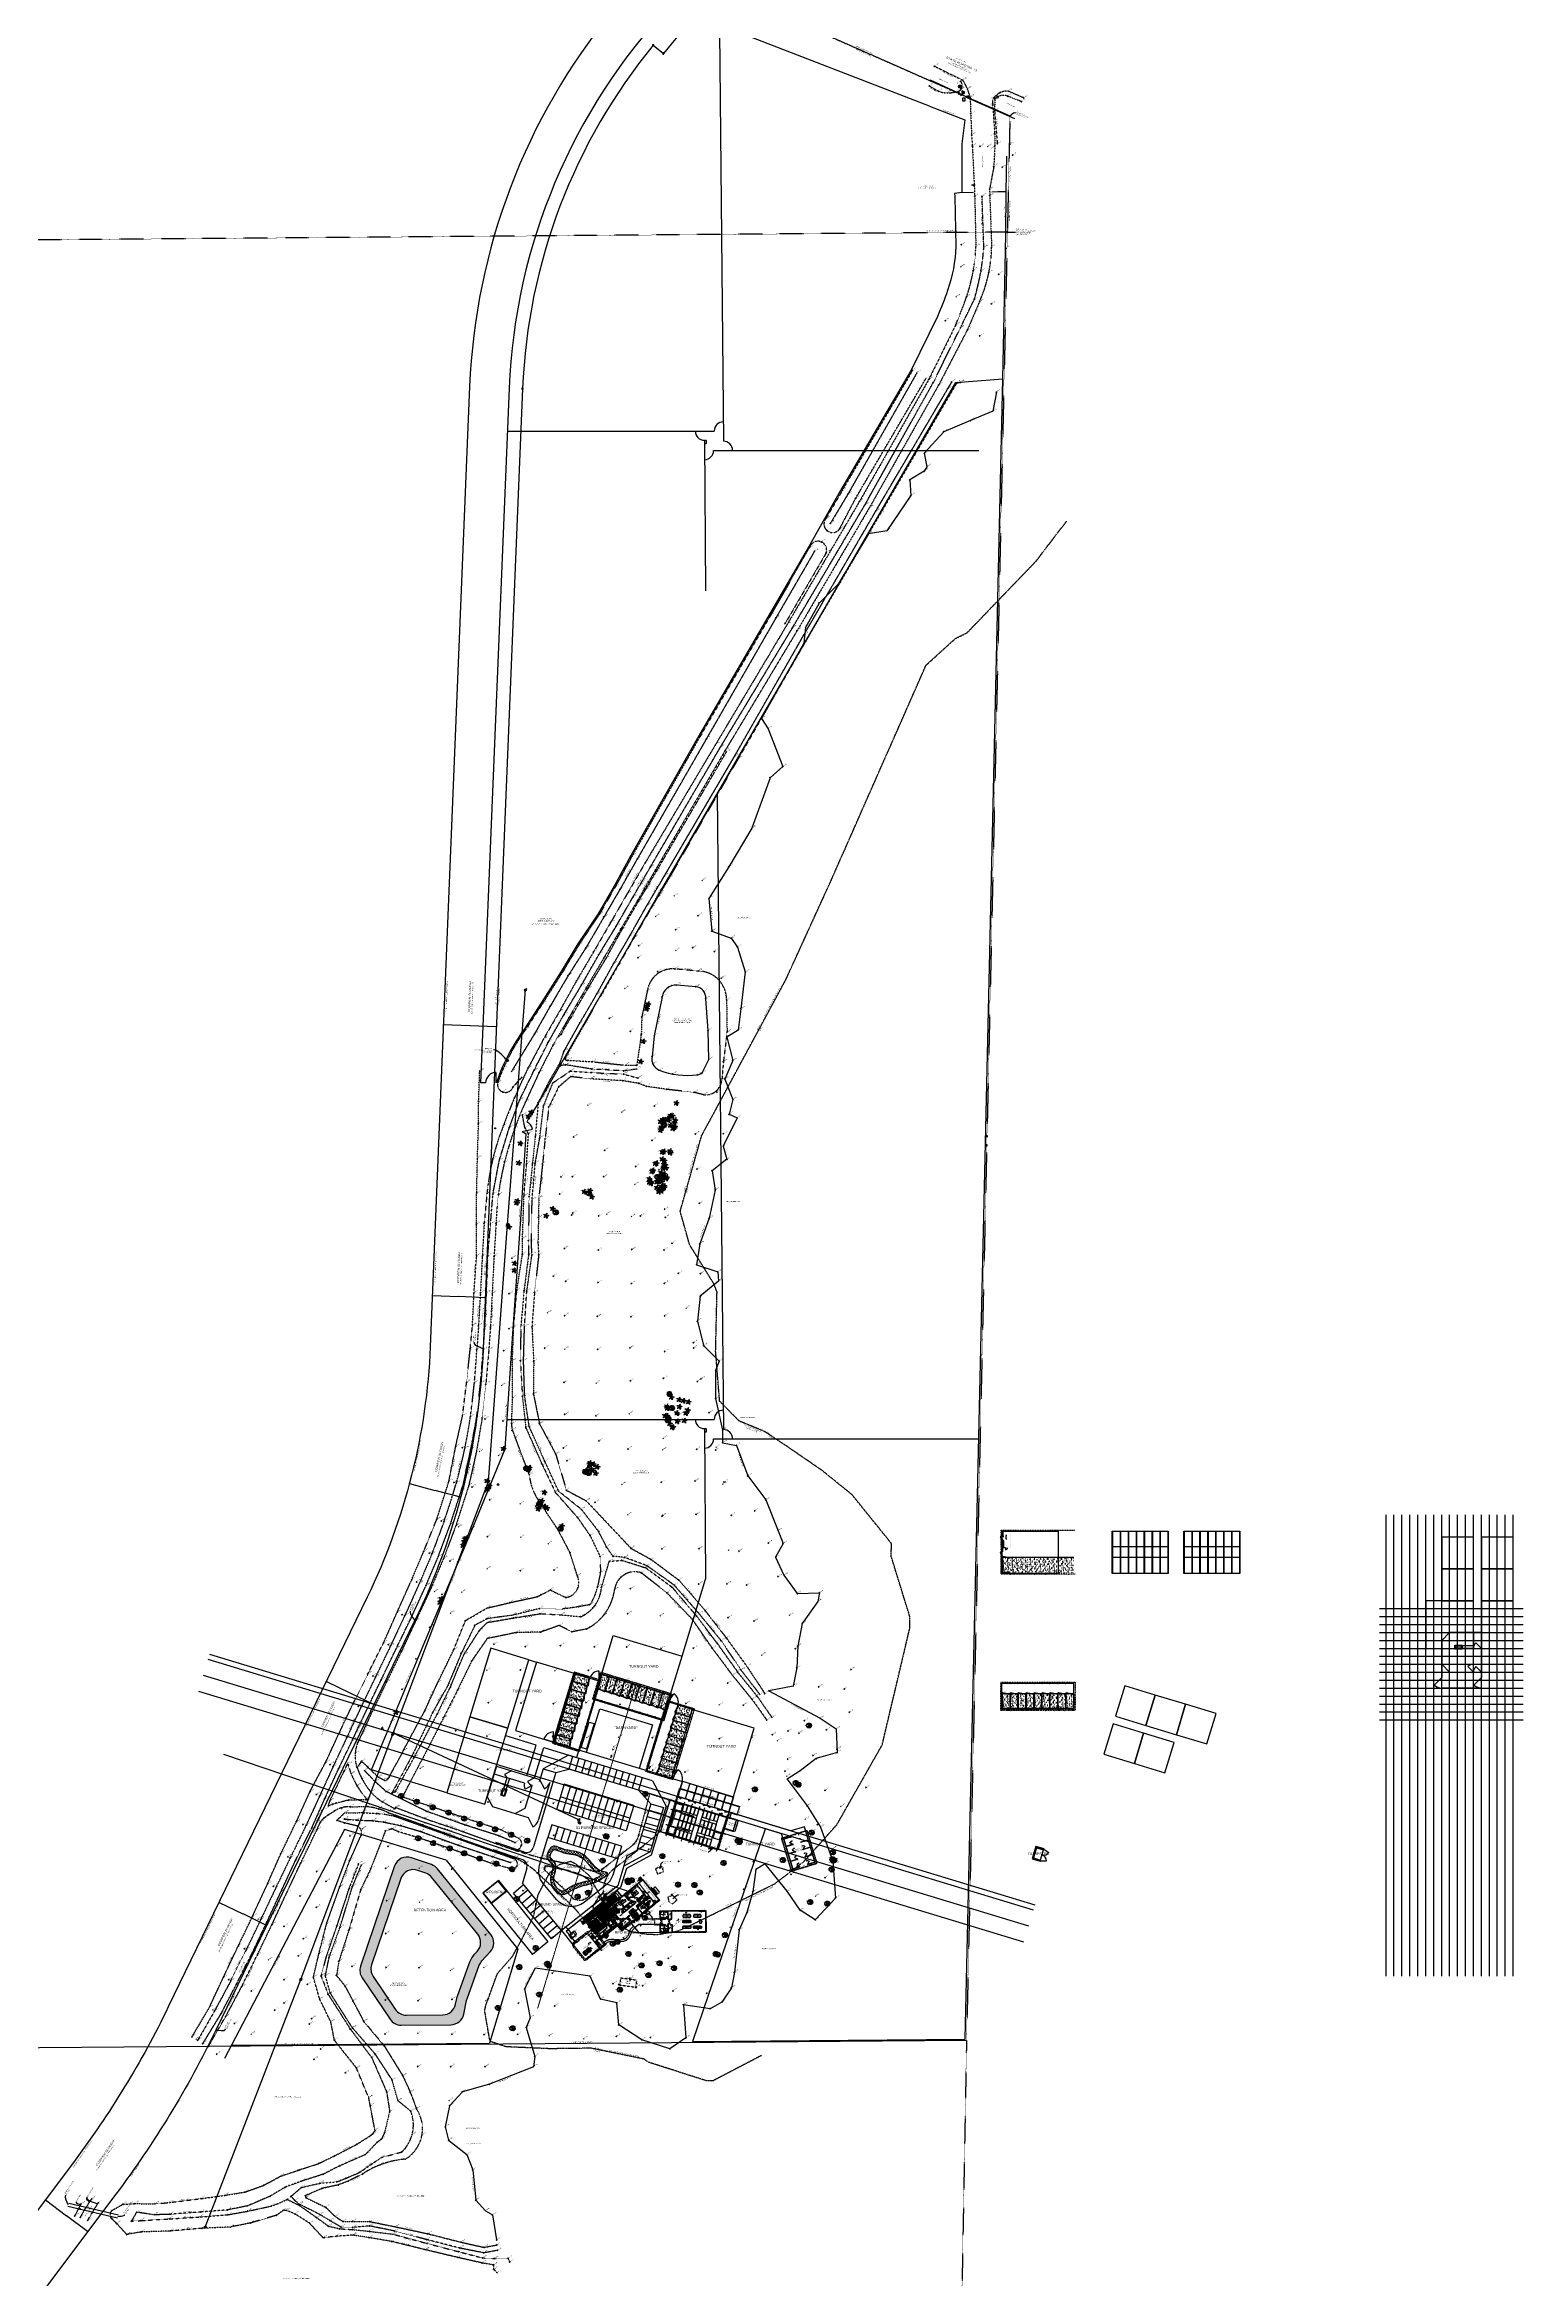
# Model space of a CAD drawing. Header units: inches. Extents: x -625442 to 34963, y -27993 to 66986.
# Drawn here: x -466281 to -439489, y 22010 to 62495 of the extents above; entities that cross this region are included whole.
import ezdxf
from ezdxf.enums import TextEntityAlignment as Align

# ---------------------------------------------------------------- set-up
doc = ezdxf.new("R2010")
doc.units = ezdxf.units.IN
doc.header["$LTSCALE"] = 0.5
doc.header["$MEASUREMENT"] = 0
doc.header["$PDMODE"] = 35
for name, pattern in [('CENTER2', [1.125, 0.75, -0.125, 0.125, -0.125]), ('CENTERX2', [4, 2.5, -0.5, 0.5, -0.5]), ('DASHDOT2', [0.5, 0.25, -0.125, 0, -0.125]), ('DASHED2', [0.375, 0.25, -0.125]), ('DIVIDE2', [0.625, 0.25, -0.125, 0, -0.125, 0, -0.125]), ('HIDDEN', [0.375, 0.25, -0.125]), ('HIDDEN2', [0.1875, 0.125, -0.0625]), ('PHANTOM', [20, 10, -2, 2, -2, 2, -2]), ('PHANTOM2', [1.25, 0.625, -0.125, 0.125, -0.125, 0.125, -0.125])]:
    doc.linetypes.add(name, pattern=pattern)
for name, color, linetype in [('0-TEXT', 30, 'Continuous'), ('A-ANNO-SYMB', 254, 'Continuous'), ('A-ANNO-TEXT', 30, 'Continuous'), ('A-BLDG-ELEV-HIDN', 252, 'HIDDEN'), ('A-DOOR', 51, 'Continuous'), ('A-ELEV-PATT-SH30', 201, 'Continuous'), ('A-FIXT', 63, 'Continuous'), ('A-FLOR-BELO-LGHT', 143, 'Continuous'), ('A-WALL-OTLN', 90, 'Continuous'), ('BOUNDARY', 7, 'Continuous'), ('BUILDING', 253, 'DASHED2'), ('BUILDING OH', 80, 'HIDDEN2'), ('CL_ROAD', 227, 'CENTER2'), ('CL_SWALE', 227, 'CENTERX2'), ('EASEMENT', 7, 'Continuous'), ('EDGE OF CONCRETE', 253, 'DASHED2'), ('EDGE OF PAVEMENT', 253, 'DASHED2'), ('EDGE OF PAVERS', 24, 'Continuous'), ('EDGE OF ROCKS', 55, 'HIDDEN'), ('EDGE OF WATER', 131, 'Continuous'), ('FEMA FLOOD ZONE', 190, 'PHANTOM'), ('FENCE', 7, 'FEN_LINE'), ('GUY WIRE', 10, 'Continuous'), ('OVERHEAD WIRE', 251, 'OHE_POWER_LINE'), ('P-ABOVE', 201, 'HIDDEN2'), ('P-BELOW-LIGHT', 143, 'Continuous'), ('P-BELOW-MED', 145, 'Continuous'), ('P-CASEWORK', 140, 'Continuous'), ('P-DOOR', 51, 'Continuous'), ('P-FIXTURE', 63, 'Continuous'), ('P-FURNITURE', 201, 'Continuous'), ('P-RAILING', 60, 'Continuous'), ('P-WALL', 90, 'Continuous'), ('P-WINDOW', 213, 'Continuous'), ('POWER POLE CONCRETE', 10, 'Continuous'), ('POWER POLE WOODMARK', 2, 'Continuous'), ('RIGHT OF WAY', 214, 'PHANTOM2'), ('SECTION LINE', 101, 'DIVIDE2'), ('SIGN POST METALMARK', 1, 'Continuous'), ('SPOT ELEVATION TEXT', 252, 'Continuous'), ('ST-FRAMING', 14, 'DASHDOT2'), ('STORM MANHOLE', 51, 'Continuous'), ('STORM SEWER', 252, 'STORM'), ('SURVEY MONUMENTS', 1, 'Continuous'), ('TEXT', 7, 'Continuous'), ('TOE OF SLOPE', 36, 'DIVIDE2'), ('TOP OF BANK', 252, 'DASHED2'), ('TREE LINE', 73, 'Continuous'), ('Trees-Anno', 43, 'Continuous'), ('TreesMARK', 46, 'Continuous'), ('U Pedestal', 3, 'Continuous'), ('UGE PB', 253, 'Continuous'), ('UTILITY HANDHOLE', 7, 'Continuous'), ('WOOD DECK', 37, 'Continuous')]:
    doc.layers.add(name, color=color, linetype=linetype)
doc.layers.add('A-WALL-PATT', color=111, linetype='Continuous', lineweight=13)
doc.layers.add('HA-Grid Line', color=104, linetype='CENTERX2', lineweight=15)
doc.styles.add('1-4T', font='Zap601Rm.ttf', dxfattribs={"width": 0.8, "height": 12})
doc.styles.add('1-8T', font='Arial.ttf', dxfattribs={"width": 0.8, "height": 24})
doc.styles.add('BLDG', font='IC-Romans.shx', dxfattribs={"width": 0.8})
doc.styles.add('BRG', font='swissc.ttf', dxfattribs={"width": 1.5, "oblique": 8})
doc.styles.add('ROMANS', font='ROMANS.SHX', dxfattribs={"height": 0.2})
doc.styles.add('sapa notes', font='romans.shx', dxfattribs={"width": 0.8})
doc.styles.get("Standard").update_dxf_attribs({"font": 'Arial.ttf'})
doc.styles.add('TXT', font='IC-Romans.shx')
doc.linetypes.add('FEN_LINE', pattern='A,0.5,-0.2,[" X ",Standard,S=0.1,R=0,X=-0.1,Y=-0.05],-0.25', length=0.95)
doc.linetypes.add('OHE_POWER_LINE', pattern='A,0.43,["OE",ROMANS,S=0.07,R=0,X=0,Y=-0.036398],0.009979,-0.121091', length=0.56107)
doc.linetypes.add('STORM', pattern='A,1.5,-0.25,["STM",Standard,S=0.1,R=0,X=-0.1,Y=-0.05],-0.25', length=2)
doc.dimstyles.new('20 SCALE', dxfattribs={"dimtxt": 1.6, "dimasz": 2, "dimexe": 0.18, "dimexo": 0.0625, "dimgap": 0.04, "dimtad": 0, "dimdec": 1, "dimzin": 0, "dimdsep": 46, "dimtxsty": 'BLDG', "dimcen": 0.09, "dimaunit": 1, "dimadec": 4, "dimazin": 0, "dimtfac": 1, "dimtdec": 1, "dimtofl": 0, "dimtmove": 2, "dimatfit": 3, "dimfxl": 1, "dimtolj": 1, "dimtzin": 0, "dimarcsym": 0})
pattern_1 = [(0, (-120000, 3e-11), (25, 25), [25, -25])]
pattern_2 = [(118.11484956, (-328431.28136, 336450.3655), (-0.11025059531, -0.05890506119), [])]
pattern_3 = [(200.61485, (-406831.966, -12535.935), (-15.980045, -59.585694), [0, -48.64, 0, -54.4, 0, -52]), (170.61485, (-406831.97, -12535.935), (-80.42188, -69.96612), [0, -26.24, 0, -43.84, 0, -16.8]), (130.61485, (-406794.303, -12547.367), (-95.409007, 28.771216), [0, -16, 0, -57.6, 0, -75.2]), (120.61485, (-406794.3, -12547.37), (-100.20652, 1.06573), [0, -8, 0, -37.76, 0, -43.2])]
pattern_4 = [(264.0009, (-466592.069, 45765.678), (11.9342824, -1.2541545), [])]
pattern_5 = [(264.000898, (-466592.0685, 45765.6776), (1.4917853, -0.15676932), [])]

# ---------------------------------------------------------------- blocks, each defined once
blk = doc.blocks.new('SPT10')
at = {"color": 0, "linetype": 'Continuous'}
for p, q in [((-0.4, -0.4), (0.4, 0.4)), ((0.4, -0.4), (-0.4, 0.4))]:
    blk.add_line(p, q, dxfattribs=at)
blk = doc.blocks.new('SPT13')
blk.add_hatch(color=0).paths.add_polyline_path([(-0.5, 0.5), (-0.5, -0.5), (0.5, -0.5), (0.5, 0.5)])
at = {"color": 0}
blk.add_lwpolyline([(-0.5, 0.5), (-0.5, -0.5), (0.5, -0.5), (0.5, 0.5)], close=True, dxfattribs=at)
blk = doc.blocks.new('SPT6')
at = {"color": 0, "linetype": 'Continuous'}
blk.add_lwpolyline([(-0.5, -0.5), (0.5, -0.5), (0.5, 0.5), (-0.5, 0.5)], close=True, dxfattribs=at)
blk = doc.blocks.new('SPT5')
at = {"color": 0, "linetype": 'ByBlock', "const_width": 0.5, "flags": 128}
blk.add_lwpolyline([(-0.25, 0, 1), (0.25, 0, 1)], format="xyb", close=True, dxfattribs=at)
blk = doc.blocks.new('SPT4')
at = {"color": 0, "linetype": 'Continuous'}
blk.add_circle((0, 0), 0.5, dxfattribs=at)
blk = doc.blocks.new('SPT116')
blk.add_line((-0.54, 0), (0.54, 0))
blk.add_ellipse((0, -0.15), major_axis=(0.106, 0.106), ratio=1, start_param=5.497787, end_param=11.780972)
blk = doc.blocks.new('SPT3')
at = {"color": 0, "linetype": 'ByBlock', "const_width": 0.25, "flags": 128}
blk.add_lwpolyline([(-0.125, 0, 1), (0.125, 0, 1)], format="xyb", close=True, dxfattribs=at)
blk = doc.blocks.new('TREE11')
at = {"linetype": 'Continuous'}
for p, q in [((-0.16, 0.18), (-0.18, 0.21)), ((-0.13, 0.18), (-0.18, 0.18)), ((-0.13, 0.24), (-0.13, 0.18)), ((-0.13, 0.18), (-0.1, 0.13)), ((-0.09, 0.24), (-0.05, 0.18)), ((-0.03, 0.25), (-0.06, 0.14)), ((0.01, -0.19), (-0.03, -0.23)), ((0.01, -0.12), (0.01, -0.24)), ((0.01, -0.17), (0.03, -0.23)), ((0.03, -0.23), (0.06, -0.26)), ((0.07, -0.06), (0.11, -0.1)), ((0.1, -0.09), (0.12, -0.16)), ((0.11, -0.1), (0.17, -0.11)), ((0.12, -0.16), (0.16, -0.17)), ((0.14, -0.11), (0.16, -0.13))]:
    blk.add_line(p, q, dxfattribs=at)
for points in [[(-0.04, 0.36), (-0.02, 0.34), (0.01, 0.35), (0.03, 0.36), (0.02, 0.39), (-0.03, 0.4), (-0.02, 0.43), (0.01, 0.45), (0.06, 0.47), (0.1, 0.45), (0.14, 0.45), (0.15, 0.41), (0.14, 0.39), (0.14, 0.38), (0.17, 0.37), (0.2, 0.38), (0.22, 0.39), (0.24, 0.41), (0.31, 0.4), (0.34, 0.38), (0.35, 0.35), (0.34, 0.33), (0.34, 0.28), (0.29, 0.28), (0.25, 0.28), (0.27, 0.25), (0.29, 0.24), (0.33, 0.24), (0.36, 0.27), (0.39, 0.28), (0.41, 0.25), (0.44, 0.22), (0.43, 0.2), (0.45, 0.15), (0.41, 0.15), (0.39, 0.09), (0.35, 0.08), (0.37, 0.06), (0.39, 0.03), (0.42, 0.03), (0.46, 0.04), (0.48, 0.02), (0.47, 0), (0.5, -0.03), (0.49, -0.07), (0.48, -0.08), (0.45, -0.14), (0.43, -0.09), (0.4, -0.1), (0.4, -0.12), (0.44, -0.2), (0.43, -0.23), (0.41, -0.24), (0.41, -0.27), (0.36, -0.27), (0.33, -0.25), (0.31, -0.23), (0.28, -0.24), (0.28, -0.27), (0.25, -0.28), (0.27, -0.3), (0.33, -0.31), (0.32, -0.36), (0.31, -0.42), (0.28, -0.42), (0.25, -0.44), (0.21, -0.42), (0.22, -0.36), (0.18, -0.36), (0.17, -0.38), (0.14, -0.4), (0.16, -0.42), (0.14, -0.46), (0.09, -0.46), (0.07, -0.44), (0, -0.47), (-0.03, -0.47), (-0.03, -0.42), (0, -0.41), (-0.01, -0.38), (-0.06, -0.39), (-0.06, -0.37), (-0.14, -0.37), (-0.15, -0.4), (-0.18, -0.41), (-0.18, -0.43), (-0.24, -0.45), (-0.26, -0.42), (-0.24, -0.4), (-0.25, -0.38), (-0.31, -0.38), (-0.3, -0.29), (-0.32, -0.26), (-0.35, -0.27), (-0.42, -0.27), (-0.42, -0.21), (-0.38, -0.2), (-0.37, -0.15), (-0.38, -0.14), (-0.45, -0.15), (-0.48, -0.13), (-0.47, -0.11), (-0.49, -0.05), (-0.46, -0.05), (-0.44, -0.03), (-0.43, -0.02), (-0.49, -0.02), (-0.52, 0.03), (-0.5, 0.05), (-0.45, 0.08), (-0.41, 0.07), (-0.38, 0.08), (-0.39, 0.12), (-0.44, 0.13), (-0.41, 0.27), (-0.29, 0.27), (-0.28, 0.28), (-0.34, 0.3), (-0.33, 0.36), (-0.34, 0.38), (-0.3, 0.38), (-0.24, 0.39), (-0.22, 0.36), (-0.18, 0.37), (-0.17, 0.4), (-0.16, 0.46), (-0.11, 0.45), (-0.06, 0.42), (-0.07, 0.39)], [(-0.12, 0.26), (-0.07, 0.24), (-0.02, 0.25), (0.03, 0.23), (0.05, 0.2), (0.02, 0.18), (-0.02, 0.13), (-0.09, 0.15), (-0.11, 0.12), (-0.12, 0.09), (-0.17, 0.06), (-0.19, 0.1), (-0.2, 0.17), (-0.18, 0.22), (-0.14, 0.24)], [(0.01, -0.11), (0.08, -0.04), (0.12, -0.05), (0.16, 0.01), (0.21, 0.05), (0.24, 0.03), (0.23, -0.02), (0.19, -0.03), (0.17, -0.07), (0.17, -0.15), (0.15, -0.2), (0.09, -0.23), (0.05, -0.26), (0, -0.24), (-0.05, -0.22), (-0.11, -0.21), (-0.13, -0.17), (-0.12, -0.12), (-0.03, -0.15)]]:
    blk.add_lwpolyline(points, close=True, dxfattribs=at)
blk.add_circle((0, 0), 0.0248, dxfattribs=at)
blk = doc.blocks.new('TR_PALM')
at = {"flags": 128}
blk.add_lwpolyline([(0, 0, -0.423359), (0.21, 0), (0.16, 0.01), (0.14, -0.02), (0.1, 0.01), (0.07, -0.02), (0.04, 0.01), (0, 0, -0.425081), (0.06, -0.21), (0.06, -0.15), (0.02, -0.14), (0.04, -0.09), (0, -0.08), (0.02, -0.03), (0, 0, -0.432562), (-0.18, -0.12), (-0.12, -0.11), (-0.13, -0.06), (-0.07, -0.07), (-0.07, -0.02), (-0.02, -0.03), (0, 0, -0.439984), (-0.17, 0.13), (-0.14, 0.08), (-0.1, 0.1), (-0.09, 0.05), (-0.05, 0.07), (-0.04, 0.01), (0, 0, -0.429715), (0.07, 0.2), (0.04, 0.16), (0.06, 0.13), (0.02, 0.1), (0.05, 0.06), (0, 0.04), (0, 0)], format="xyb", dxfattribs=at)
blk = doc.blocks.new('TREE9')
at = {"xscale": 2.399999904, "yscale": 2.399999904, "zscale": 2.399999904}
blk.add_blockref('TR_PALM', (0, 0), dxfattribs=at)
blk = doc.blocks.new('SPT96')
at = {"color": 0, "linetype": 'Continuous'}
for points in [[(-0.11, 0.17), (-0.15, 0.22), (-0.2, 0.24), (-0.28, 0.24), (-0.34, 0.22), (-0.37, 0.17), (-0.37, 0.12), (-0.35, 0.08), (-0.34, 0.05), (-0.3, 0.03), (-0.18, -0.02), (-0.15, -0.04), (-0.13, -0.07), (-0.11, -0.11), (-0.11, -0.19), (-0.15, -0.23), (-0.2, -0.26), (-0.28, -0.26), (-0.34, -0.23), (-0.37, -0.19), (-0.37, -0.19)], [(0.01, 0.24), (0.1, -0.26), (0.2, 0.24), (0.29, -0.26), (0.39, 0.24), (0.39, 0.24)]]:
    blk.add_lwpolyline(points, dxfattribs=at)
blk.add_circle((0, 0), 0.5, dxfattribs=at)
blk = doc.blocks.new('SPT83')
at = {"color": 0, "linetype": 'Continuous'}
for points in [[(-0.5, 0.5), (0.5, 0.5), (0.5, -0.5), (-0.5, -0.5)], [(-0.3, 0.05), (0.3, 0.05), (0.3, -0.05), (-0.3, -0.05)]]:
    blk.add_lwpolyline(points, close=True, dxfattribs=at)
blk = doc.blocks.new('SPT50')
at = {"color": 0, "linetype": 'Continuous'}
for p, q in [((-0.6, 0.15), (-0.15, 0.15)), ((-0.6, 0), (-0.15, 0)), ((0.15, 0.15), (0.6, 0.15)), ((0.15, 0), (0.6, 0)), ((-0.6, -0.15), (-0.15, -0.15)), ((0.15, -0.15), (0.6, -0.15))]:
    blk.add_line(p, q, dxfattribs=at)
blk.add_lwpolyline([(-0.75, 0.375), (-0.75, -0.375), (0.75, -0.375), (0.75, 0.375)], close=True, dxfattribs=at)
blk = doc.blocks.new('SPT26')
at = {"color": 0, "linetype": 'Continuous'}
for radius in [0.5, 0.25]:
    blk.add_circle((0, 0), radius, dxfattribs=at)
blk = doc.blocks.new('TREE20')
at = {"linetype": 'Continuous'}
blk.add_circle((0, 0), 0.025, dxfattribs=at)
for centre, radius, start, end in [((-0.44, 0.26), 0.313, 259.4714, 39.0801), ((-0.51, -0.33), 0.367, 337.8939, 87.5977), ((-0.37, 0.42), 0.291, 249.15, 15.2385), ((-0.71, -0.19), 0.484, 332.601, 56.7699), ((-0.6, 0.08), 0.405, 298.8418, 47.0514), ((-0.73, -0.4), 0.785, 352.8388, 64.2445), ((-0.09, 0.6), 0.286, 223.4542, 333.3468), ((0.16, 0.45), 0.309, 174.7456, 325.4041), ((0.48, 0.4), 0.488, 167.8751, 271.5951), ((0.64, -0.16), 0.56, 119.2147, 213.2782), ((0.32, 0.41), 0.231, 161.0646, 302.4976), ((0.55, 0.21), 0.392, 144.768, 256.9733), ((0.46, 0.22), 0.206, 129.6078, 282.385), ((0.61, -0.19), 0.367, 111.9311, 212.7732), ((-0.25, -0.37), 0.269, 331.4808, 140.2154), ((-0.03, -0.69), 0.599, 42.0502, 132.0367), ((-0.16, -0.49), 0.266, 359.4067, 143.4887), ((-0.05, -0.41), 0.288, 354.2474, 171.9189), ((0.34, -0.65), 0.615, 75.7541, 159.9439), ((0.44, -0.92), 0.708, 89.0809, 141.7598)]:
    blk.add_arc(centre, radius, start, end, dxfattribs=at)
blk = doc.blocks.new('SPT28')
at = {"color": 0, "linetype": 'Continuous'}
blk.add_line((0.53, 0.53), (-0.53, -0.53), dxfattribs=at)
blk.add_circle((0, 0), 0.375, dxfattribs=at)
blk = doc.blocks.new('SPT51')
at = {"color": 0, "linetype": 'Continuous'}
blk.add_line((0, 0), (0, 0.375), dxfattribs=at)
blk.add_arc((0, 0.3125), 0.3125, 216.869898, 323.130102, dxfattribs=at)
blk = doc.blocks.new('*D760')
at = {"layer": 'DEFPOINTS', "color": 0, "transparency": 16777216}
for p in [(-459056, 44733), (-458097, 44703), (-458097, 44694)]:
    blk.add_point(p, dxfattribs=at)
at = {"layer": 'TEXT', "color": 0, "lineweight": -2, "transparency": 16777216}
for p, q in [((-459056, 44733), (-459056, 44742)), ((-459054, 44742), (-458579, 44723)), ((-458099, 44703), (-458573, 44722)), ((-458097, 44694), (-458097, 44703))]:
    blk.add_line(p, q, dxfattribs=at)
at = {"layer": 'TEXT', "color": 0, "transparency": 16777216}
for points in [[(-459054, 44742), (-459054, 44742), (-459056, 44742)], [(-458099, 44703), (-458099, 44703), (-458097, 44703)]]:
    blk.add_solid(points, dxfattribs=at)
at = {"layer": 'TEXT', "color": 0, "transparency": 16777216, "insert": (-458576, 44723), "char_height": 1.6, "attachment_point": 5, "rotation": 357.6496, "style": 'BLDG'}
blk.add_mtext("\\A1;960.0'", dxfattribs=at)
blk = doc.blocks.new('*D761')
at = {"layer": 'DEFPOINTS', "color": 0, "transparency": 16777216}
for p in [(-459258, 39825), (-458298, 39794), (-458298, 39785)]:
    blk.add_point(p, dxfattribs=at)
at = {"layer": 'TEXT', "color": 0, "lineweight": -2, "transparency": 16777216}
for p, q in [((-459258, 39825), (-459257, 39834)), ((-459255, 39834), (-458780, 39814)), ((-458300, 39794), (-458775, 39814)), ((-458298, 39786), (-458298, 39794))]:
    blk.add_line(p, q, dxfattribs=at)
at = {"layer": 'TEXT', "color": 0, "transparency": 16777216}
for points in [[(-459255, 39834), (-459255, 39833), (-459257, 39834)], [(-458300, 39795), (-458300, 39794), (-458298, 39794)]]:
    blk.add_solid(points, dxfattribs=at)
at = {"layer": 'TEXT', "color": 0, "transparency": 16777216, "insert": (-458778, 39814), "char_height": 1.6, "attachment_point": 5, "rotation": 357.6496, "style": 'BLDG'}
blk.add_mtext("\\A1;960.0'", dxfattribs=at)
blk = doc.blocks.new('*D762')
at = {"layer": 'DEFPOINTS', "color": 0, "transparency": 16777216}
for p in [(-459672, 36426), (-459672, 36424), (-458745, 36176)]:
    blk.add_point(p, dxfattribs=at)
at = {"layer": 'TEXT', "color": 0, "lineweight": -2, "transparency": 16777216}
for p, q in [((-459672, 36424), (-459672, 36427)), ((-459670, 36426), (-459211, 36303)), ((-458746, 36180), (-459205, 36302)), ((-458745, 36176), (-458744, 36179))]:
    blk.add_line(p, q, dxfattribs=at)
at = {"layer": 'TEXT', "color": 0, "transparency": 16777216}
for points in [[(-459670, 36426), (-459670, 36426), (-459672, 36426)], [(-458746, 36180), (-458746, 36179), (-458744, 36179)]]:
    blk.add_solid(points, dxfattribs=at)
at = {"layer": 'TEXT', "color": 0, "transparency": 16777216, "insert": (-459208, 36303), "char_height": 1.6, "attachment_point": 5, "rotation": 345.0768, "style": 'BLDG'}
blk.add_mtext("\\A1;960.0'", dxfattribs=at)
blk = doc.blocks.new('*D763')
at = {"layer": 'DEFPOINTS', "color": 0, "transparency": 16777216}
for p in [(-461188, 32821), (-461179, 32841), (-460324, 32402)]:
    blk.add_point(p, dxfattribs=at)
at = {"layer": 'TEXT', "color": 0, "lineweight": -2, "transparency": 16777216}
for p, q in [((-461188, 32821), (-461179, 32841)), ((-461177, 32840), (-460749, 32632)), ((-460317, 32422), (-460744, 32630)), ((-460324, 32402), (-460315, 32422))]:
    blk.add_line(p, q, dxfattribs=at)
at = {"layer": 'TEXT', "color": 0, "transparency": 16777216}
for points in [[(-461177, 32840), (-461177, 32840), (-461179, 32841)], [(-460317, 32423), (-460317, 32422), (-460315, 32422)]]:
    blk.add_solid(points, dxfattribs=at)
at = {"layer": 'TEXT', "color": 0, "transparency": 16777216, "insert": (-460747, 32631), "char_height": 1.6, "attachment_point": 5, "rotation": 334.108, "style": 'BLDG'}
blk.add_mtext("\\A1;960.0'", dxfattribs=at)
blk = doc.blocks.new('*D758')
at = {"layer": 'DEFPOINTS', "color": 0, "transparency": 16777216}
for p in [(-463100, 28883), (-462257, 28421), (-462236, 28464)]:
    blk.add_point(p, dxfattribs=at)
at = {"layer": 'TEXT', "color": 0, "lineweight": -2, "transparency": 16777216}
for p, q in [((-463100, 28883), (-463121, 28840)), ((-463119, 28839), (-462691, 28631)), ((-462259, 28421), (-462686, 28629)), ((-462236, 28464), (-462257, 28420))]:
    blk.add_line(p, q, dxfattribs=at)
at = {"layer": 'TEXT', "color": 0, "transparency": 16777216}
for points in [[(-463119, 28839), (-463119, 28839), (-463121, 28840)], [(-462259, 28422), (-462259, 28421), (-462257, 28421)]]:
    blk.add_solid(points, dxfattribs=at)
at = {"layer": 'TEXT', "color": 0, "transparency": 16777216, "insert": (-462689, 28630), "char_height": 1.6, "attachment_point": 5, "rotation": 334.108, "style": 'BLDG'}
blk.add_mtext("\\A1;960.0'", dxfattribs=at)
blk = doc.blocks.new('*D759')
at = {"layer": 'DEFPOINTS', "color": 0, "transparency": 16777216}
for p in [(-466281, 23433), (-465513, 22857), (-465502, 22872)]:
    blk.add_point(p, dxfattribs=at)
at = {"layer": 'TEXT', "color": 0, "lineweight": -2, "transparency": 16777216}
for p, q in [((-466281, 23434), (-466270, 23449)), ((-466268, 23447), (-465888, 23162)), ((-465504, 22873), (-465884, 23159)), ((-465513, 22857), (-465502, 22872))]:
    blk.add_line(p, q, dxfattribs=at)
at = {"layer": 'TEXT', "color": 0, "transparency": 16777216}
for points in [[(-466268, 23448), (-466268, 23447), (-466270, 23449)], [(-465503, 22874), (-465504, 22873), (-465502, 22872)]]:
    blk.add_solid(points, dxfattribs=at)
at = {"layer": 'TEXT', "color": 0, "transparency": 16777216, "insert": (-465886, 23160), "char_height": 1.6, "attachment_point": 5, "rotation": 323.0996, "style": 'BLDG'}
blk.add_mtext("\\A1;960.0'", dxfattribs=at)
blk = doc.blocks.new('SPT12')
at = {"linetype": 'ByBlock'}
h = blk.add_hatch(color=0, dxfattribs=at)
h.paths.add_polyline_path([(0, 0.375), (0, 0), (0.375, 0, 0.4142136)])
h.paths.add_polyline_path([(0, 0), (-0.375, 0, 0.4142136), (0, -0.375)])
at = {"color": 0, "linetype": 'Continuous'}
for p, q in [((0.5, 0), (-0.5, 0)), ((0, -0.5), (0, 0.5))]:
    blk.add_line(p, q, dxfattribs=at)
blk.add_circle((0, 0), 0.375, dxfattribs=at)
blk = doc.blocks.new('A$C468F4D8E')
at = {"layer": 'A-FIXT', "ltscale": 0.25}
for p, q in [((11.25, -1.5), (11.25, 0)), ((12.75, -1.5), (12.75, 0)), ((53.25, -1.5), (53.25, 0)), ((54.75, -1.5), (54.75, 0)), ((0, -5.25), (1.5, -5.25)), ((0, -6.75), (1.5, -6.75)), ((0, -53.25), (1.5, -53.25)), ((0, -54.75), (1.5, -54.75)), ((1.5, -53.25), (1.5, -6.75)), ((3, -53.25), (3, -6.75)), ((12.75, -1.5), (53.25, -1.5)), ((12.75, -3), (53.25, -3))]:
    blk.add_line(p, q, dxfattribs=at)
for centre, start, end in [((1.5, -6.75), 0, 90), ((1.5, -53.25), 270, 0), ((12.75, -1.5), 180, 270), ((53.25, -1.5), 270, 0)]:
    blk.add_arc(centre, 1.5, start, end, dxfattribs=at)
blk = doc.blocks.new('A$C25642377')
at = {"layer": 'A-FIXT'}
for p, q in [((0, 0), (-6, 0)), ((-6, 0), (-6, -15)), ((0, 0), (0, -15)), ((-6, -15), (0, -15))]:
    blk.add_line(p, q, dxfattribs=at)
blk = doc.blocks.new('SOAPDISP')
for p, q in [((3, 0), (-3, 0)), ((-3, 0), (-3, -4)), ((3, -4), (3, 0)), ((-3, -4), (3, -4))]:
    blk.add_line(p, q)
blk = doc.blocks.new('TOWELDISP')
for p, q in [((5.5, 0), (-5.5, 0)), ((-5.5, 0), (-5.5, -3)), ((5.5, -3), (5.5, 0)), ((-2.5, -6), (2.5, -6))]:
    blk.add_line(p, q)
for centre, start, end in [((-2.5, -3), 180, 270), ((2.5, -3), 270, 0)]:
    blk.add_arc(centre, 3, start, end)
blk = doc.blocks.new('SANITARYNAPKINDISP')
at = {"layer": 'A-FIXT'}
for p, q in [((3.75, 0), (-3.75, 0)), ((-3.75, 0), (-3.75, -4)), ((3.75, -4), (3.75, 0)), ((-3.75, -4), (3.75, -4))]:
    blk.add_line(p, q, dxfattribs=at)
blk = doc.blocks.new('A$C32ED3988')
at = {"rotation": 90}
blk.add_blockref('SANITARYNAPKINDISP', (-6, 11.25), dxfattribs=at)
blk = doc.blocks.new('John Deere pl')
for p, q in [((0.9, 2.7), (0.9, 2.7)), ((0.9, 2.7), (0.9, 2.7)), ((0.9, 2.7), (0.9, 2.6)), ((0.9, 2.7), (0.9, 2.7)), ((1.3, 2.7), (0.9, 2.7)), ((0.9, 2.7), (0.9, 2.6)), ((0.9, 2.7), (0.9, 2.7)), ((1.3, 2.7), (0.9, 2.7)), ((0.9, 2.7), (0.9, 2.7)), ((0.9, 2.6), (0.9, 2.6)), ((0.9, 2.6), (0.9, 2.6)), ((0.9, 2.6), (0.9, 2.6)), ((0.9, 2.5), (0.9, 2.6)), ((0.9, 2.6), (0.9, 2.6)), ((0.9, 2.5), (0.9, 2.6)), ((1.3, 2.6), (0.9, 2.6)), ((0.9, 2.6), (0.9, 2.6)), ((0.9, 2.6), (0.9, 2.6)), ((1.3, 2.6), (0.9, 2.6)), ((0.9, 2.6), (0.9, 2.6)), ((0.9, 2.6), (0.9, 2.6)), ((0.9, 2.6), (0.9, 2.6)), ((1.3, 2.6), (0.9, 2.6)), ((0.9, 2.6), (0.9, 2.6)), ((0.9, 2.6), (0.9, 2.6)), ((0.9, 2.6), (0.9, 2.6)), ((1.3, 2.6), (0.9, 2.6)), ((0.9, 2.6), (0.9, 2.6)), ((0.9, 2.5), (0.9, 2.6)), ((0.9, 2.5), (0.9, 2.5)), ((0.9, 2.5), (0.9, 2.5)), ((0.9, 2.5), (0.9, 2.5)), ((0.9, 2.5), (0.9, 2.5)), ((0.9, 2.5), (0.9, 2.5)), ((0.9, 2.5), (0.9, 2.5)), ((1.3, 2.5), (0.9, 2.5)), ((0.9, 2.5), (0.9, 2.5)), ((0.9, 2.5), (0.9, 2.5)), ((1.3, 2.5), (0.9, 2.5)), ((0.9, 2.4), (0.9, 2.4)), ((0.9, 2.4), (0.9, 2.5)), ((0.9, 2.4), (0.9, 2.4)), ((0.9, 2.4), (0.9, 2.5)), ((1.3, 2.4), (0.9, 2.4)), ((0.9, 2.4), (0.9, 2.4)), ((0.9, 2.5), (0.9, 2.5)), ((0.9, 2.5), (0.9, 2.5)), ((0.9, 2.5), (0.9, 2.5)), ((0.9, 2.5), (0.9, 2.5)), ((0.9, 2.5), (0.9, 2.5)), ((0.9, 2.5), (0.9, 2.5)), ((1.3, 2.5), (0.9, 2.5)), ((1.3, 2.5), (0.9, 2.5)), ((0.9, 2.5), (0.9, 2.5)), ((0.9, 2.4), (0.9, 2.4)), ((0.9, 2.4), (0.9, 2.4)), ((0.9, 2.4), (0.9, 2.3)), ((0.9, 2.4), (0.9, 2.4)), ((1.3, 2.4), (0.9, 2.4)), ((0.9, 2.4), (0.9, 2.3)), ((0.9, 2.4), (0.9, 2.4)), ((0.9, 2.4), (0.9, 2.4)), ((0.9, 2.4), (0.9, 2.4)), ((1.3, 2.4), (0.9, 2.4)), ((0.9, 2.4), (0.9, 2.4)), ((0.9, 2.4), (0.9, 2.4)), ((0.9, 2.4), (0.9, 2.4)), ((1.3, 2.4), (0.9, 2.4)), ((0.9, 2.4), (0.9, 2.4)), ((0.9, 2.2), (0.9, 2.3)), ((0.9, 2.2), (0.9, 2.3)), ((0.9, 2.3), (0.9, 2.3)), ((0.9, 2.3), (0.9, 2.3)), ((0.9, 2.3), (0.9, 2.3)), ((1.3, 2.3), (0.9, 2.3)), ((0.9, 2.3), (0.9, 2.3)), ((0.9, 2.3), (0.9, 2.3)), ((0.9, 2.3), (0.9, 2.3)), ((0.9, 2.3), (0.9, 2.3)), ((0.9, 2.3), (0.9, 2.3)), ((0.9, 2.3), (0.9, 2.3)), ((1.3, 2.3), (0.9, 2.3)), ((0.9, 2.3), (0.9, 2.3)), ((0.9, 2.3), (0.9, 2.3)), ((1.3, 2.3), (0.9, 2.3)), ((0.9, 2.3), (0.9, 2.3)), ((0.9, 2.3), (0.9, 2.3)), ((0.9, 2.3), (0.9, 2.3)), ((0.9, 2.3), (0.9, 2.3)), ((0.9, 2.3), (0.9, 2.3)), ((0.9, 2.3), (0.9, 2.3)), ((1.3, 2.3), (0.9, 2.3)), ((1.3, 2.3), (0.9, 2.3)), ((0.9, 2.3), (0.9, 2.3)), ((0.9, 2.3), (0.9, 2.3)), ((0.9, 2.2), (0.9, 2.2)), ((0.9, 2.2), (0.9, 2.2)), ((0.9, 2.2), (0.9, 2.1)), ((0.9, 2.2), (0.9, 2.2)), ((1.3, 2.2), (0.9, 2.2)), ((0.9, 2.2), (0.9, 2.1)), ((0.9, 2.2), (0.9, 2.2)), ((0.9, 2.2), (0.9, 2.2)), ((0.9, 2.2), (0.9, 2.2)), ((0.9, 2.2), (0.9, 2.2)), ((1.3, 2.2), (0.9, 2.2)), ((0.9, 2.2), (0.9, 2.2)), ((0.9, 2.2), (0.9, 2.2)), ((1.3, 2.2), (0.9, 2.2)), ((0.9, 2.2), (0.9, 2.2)), ((0.9, 2.2), (0.9, 2.2)), ((0.9, 2.2), (0.9, 2.2)), ((1.3, 2.2), (0.9, 2.2)), ((0.9, 2.2), (0.9, 2.2)), ((0.9, 2.1), (0.9, 2.1)), ((0.9, 2.1), (0.9, 2.1)), ((0.9, 2.1), (0.9, 2.1)), ((1.3, 2.1), (0.9, 2.1)), ((0.9, 2.1), (0.9, 2.1)), ((0.9, 2.1), (0.9, 2.1)), ((0.9, 2.1), (0.9, 2.1)), ((0.9, 2), (0.9, 2.1)), ((0.9, 2.1), (0.9, 2.1)), ((0.9, 2), (0.9, 2.1)), ((1.3, 2.1), (0.9, 2.1)), ((0.9, 2.1), (0.9, 2.1)), ((0.9, 2.1), (0.9, 2.1)), ((1.3, 2.1), (0.9, 2.1)), ((0.9, 2.1), (0.9, 2.1)), ((0.9, 2.1), (0.9, 2.1)), ((0.9, 2.1), (0.9, 2.1)), ((1.3, 2.1), (0.9, 2.1)), ((0.9, 2), (0.9, 2.1)), ((0.9, 2.1), (0.9, 2.1)), ((0.9, 1.9), (0.9, 2)), ((0.9, 1.9), (0.9, 2)), ((0.9, 2), (0.9, 2)), ((0.9, 2), (0.9, 2)), ((0.9, 2), (0.9, 2)), ((0.9, 2), (0.9, 2)), ((0.9, 2), (0.9, 2)), ((0.9, 2), (0.9, 2)), ((1.3, 2), (0.9, 2)), ((0.9, 2), (0.9, 2)), ((0.9, 2), (0.9, 2)), ((1.3, 2), (0.9, 2)), ((0.9, 2), (0.9, 2)), ((0.9, 2), (0.9, 2)), ((0.9, 2), (0.9, 2)), ((0.9, 2), (0.9, 2)), ((0.9, 2), (0.9, 2)), ((0.9, 2), (0.9, 2)), ((1.3, 2), (0.9, 2)), ((1.3, 2), (0.9, 2)), ((0.9, 2), (0.9, 2)), ((0.9, 1.9), (0.9, 1.9)), ((0.9, 1.9), (0.9, 1.9)), ((0.9, 1.9), (0.9, 1.8)), ((0.9, 1.9), (0.9, 1.9)), ((1.3, 1.9), (0.9, 1.9)), ((0.9, 1.9), (0.9, 1.8)), ((0.9, 1.9), (0.9, 1.9)), ((0.9, 1.9), (0.9, 1.9)), ((0.9, 1.9), (0.9, 1.9)), ((0.9, 1.9), (0.9, 1.9)), ((1.3, 1.9), (0.9, 1.9)), ((0.9, 1.9), (0.9, 1.9)), ((0.9, 1.9), (0.9, 1.9)), ((1.3, 1.9), (0.9, 1.9)), ((0.9, 1.9), (0.9, 1.9)), ((0.9, 1.9), (0.9, 1.9)), ((0.9, 1.9), (0.9, 1.9)), ((1.3, 1.9), (0.9, 1.9)), ((0.9, 1.9), (0.9, 1.9)), ((0.9, 1.8), (0.9, 1.8)), ((0.9, 1.8), (0.9, 1.8)), ((0.9, 1.8), (0.9, 1.8)), ((0.9, 1.7), (0.9, 1.8)), ((0.9, 1.8), (0.9, 1.8)), ((0.9, 1.7), (0.9, 1.8)), ((1.3, 1.8), (0.9, 1.8)), ((0.9, 1.8), (0.9, 1.8)), ((0.9, 1.8), (0.9, 1.8)), ((1.3, 1.8), (0.9, 1.8)), ((0.9, 1.8), (0.9, 1.8)), ((0.9, 1.8), (0.9, 1.8)), ((0.9, 1.8), (0.9, 1.8)), ((1.3, 1.8), (0.9, 1.8)), ((0.9, 1.8), (0.9, 1.8)), ((0.9, 1.8), (0.9, 1.8)), ((0.9, 1.8), (0.9, 1.8)), ((1.3, 1.8), (0.9, 1.8)), ((0.9, 1.8), (0.9, 1.8)), ((0.9, 1.7), (0.9, 1.7)), ((1.3, 1.7), (0.9, 1.7)), ((1.3, 2.7), (1.3, 2.7)), ((1.3, 2.6), (1.3, 2.7)), ((1.3, 2.6), (1.3, 2.6)), ((1.3, 2.6), (1.3, 2.6)), ((1.3, 2.6), (1.3, 2.5)), ((1.3, 2.6), (1.3, 2.6)), ((1.3, 2.6), (1.3, 2.6)), ((1.3, 2.5), (1.3, 2.5)), ((1.4, 2.5), (1.3, 2.5)), ((1.3, 2.5), (1.3, 2.5)), ((1.3, 2.5), (1.3, 2.5)), ((1.3, 2.5), (1.3, 2.5)), ((1.3, 2.5), (1.3, 2.5)), ((1.3, 2.4), (1.3, 2.4)), ((1.3, 2.5), (1.3, 2.5)), ((1.3, 2.5), (1.3, 2.5)), ((1.3, 2.5), (1.3, 2.4)), ((1.3, 2.5), (1.3, 2.5)), ((1.3, 2.5), (1.3, 2.5)), ((1.3, 2.4), (1.3, 2.4)), ((1.3, 2.3), (1.3, 2.4)), ((1.3, 2.4), (1.3, 2.4)), ((1.3, 2.4), (1.3, 2.4)), ((1.3, 2.4), (1.3, 2.4)), ((1.3, 2.4), (1.3, 2.4)), ((1.3, 2.4), (1.3, 2.4)), ((1.3, 2.2), (1.3, 2.3)), ((1.3, 2.3), (1.3, 2.3)), ((1.3, 2.2), (1.3, 2.3)), ((1.3, 2.3), (1.3, 2.3)), ((1.3, 2.3), (1.3, 2.3)), ((1.3, 2.3), (1.3, 2.3)), ((1.3, 2.3), (1.3, 2.3)), ((1.3, 2.3), (1.3, 2.3)), ((1.3, 2.3), (1.3, 2.3)), ((1.3, 2.3), (1.3, 2.3)), ((1.3, 2.3), (1.3, 2.3)), ((1.3, 2.3), (1.3, 2.3)), ((1.3, 2.2), (1.3, 2.2)), ((1.3, 2.2), (1.3, 2.2)), ((1.3, 2.1), (1.3, 2.2)), ((1.3, 2.2), (1.3, 2.2)), ((1.3, 2.2), (1.3, 2.2)), ((1.3, 2.2), (1.3, 2.2)), ((1.3, 2.2), (1.3, 2.2)), ((1.3, 2.2), (1.3, 2.2)), ((1.3, 2.2), (1.3, 2.2)), ((1.3, 2.1), (1.3, 2.1)), ((1.3, 2.1), (1.3, 2.1)), ((1.3, 2.1), (1.3, 2.1)), ((1.3, 2.1), (1.3, 2.1)), ((1.3, 2), (1.3, 2.1)), ((1.3, 2.1), (1.3, 2.1)), ((1.3, 2.1), (1.3, 2.1)), ((1.3, 2.1), (1.3, 2.1)), ((1.3, 2.1), (1.3, 2.1)), ((1.3, 2.1), (1.3, 2)), ((1.3, 2), (1.3, 2)), ((1.3, 2), (1.3, 2)), ((1.3, 2), (1.3, 2)), ((1.3, 2), (1.3, 2)), ((1.3, 2), (1.3, 2)), ((1.3, 2), (1.3, 1.9)), ((1.3, 2), (1.3, 2)), ((1.3, 2), (1.3, 2)), ((1.3, 2), (1.3, 2)), ((1.3, 2), (1.3, 2)), ((1.4, 1.9), (1.3, 1.9)), ((1.3, 1.9), (1.3, 1.9)), ((1.3, 1.8), (1.3, 1.9)), ((1.3, 1.9), (1.3, 1.9)), ((1.3, 1.9), (1.3, 1.9)), ((1.3, 1.9), (1.3, 1.9)), ((1.3, 1.9), (1.3, 1.9)), ((1.3, 1.8), (1.3, 1.8)), ((1.3, 1.8), (1.3, 1.8)), ((1.3, 1.8), (1.3, 1.7)), ((1.3, 1.8), (1.3, 1.8)), ((1.3, 1.8), (1.3, 1.8)), ((1.4, 2.4), (1.4, 2.5)), ((1.5, 2.4), (1.4, 2.4)), ((1.4, 2.4), (1.4, 2)), ((1.5, 2), (1.4, 2)), ((1.4, 1.9), (1.4, 2)), ((1.5, 2.4), (1.6, 2.5)), ((1.6, 2.5), (1.5, 2.4)), ((1.6, 2.5), (1.5, 2.4)), ((1.5, 2.4), (1.5, 2.4)), ((1.6, 1.9), (1.5, 2)), ((1.6, 1.9), (1.5, 2)), ((1.5, 2), (1.5, 2)), ((1.5, 2), (1.6, 1.9)), ((1.6, 2.5), (1.6, 2.5)), ((1.8, 2.5), (1.6, 2.5)), ((1.6, 1.9), (1.6, 1.9)), ((1.8, 1.9), (1.6, 1.9)), ((1.7, 2.2), (1.8, 2.4)), ((1.7, 2.2), (1.7, 2.2)), ((1.7, 2.2), (1.7, 2.2)), ((1.7, 2.2), (1.7, 2.2)), ((1.7, 2.2), (1.7, 2.2)), ((1.7, 2.2), (1.7, 2.2)), ((1.7, 2.2), (1.7, 2.2)), ((1.7, 2.2), (1.7, 2.2)), ((1.7, 2.2), (1.7, 2.2)), ((1.7, 2.2), (1.7, 2.2)), ((1.7, 2.2), (1.7, 2.2)), ((1.7, 2.2), (1.7, 2.2)), ((1.7, 2.2), (1.7, 2.2)), ((1.7, 2.2), (1.7, 2.2)), ((1.7, 2.2), (1.7, 2.2)), ((1.7, 2.2), (1.7, 2.2)), ((1.7, 2.2), (1.7, 2.2)), ((1.7, 2.2), (1.7, 2.2)), ((1.7, 2.2), (1.7, 2.2)), ((1.7, 2.2), (1.8, 2)), ((1.7, 2.2), (1.7, 2.2)), ((1.7, 2.2), (1.7, 2.2)), ((1.7, 2.2), (1.7, 2.2)), ((1.7, 2.2), (1.7, 2.2)), ((1.7, 2.2), (1.7, 2.2)), ((1.7, 2.2), (1.7, 2.2)), ((1.7, 2.2), (1.7, 2.2)), ((1.7, 2.2), (1.7, 2.2)), ((1.7, 2.2), (1.7, 2.2)), ((1.7, 2.2), (1.7, 2.2)), ((1.7, 2.2), (1.7, 2.2)), ((1.7, 2.2), (1.7, 2.2)), ((1.7, 2.2), (1.7, 2.2)), ((1.7, 2.2), (1.7, 2.2)), ((1.7, 2.2), (1.7, 2.2)), ((1.7, 2.2), (1.7, 2.2)), ((1.9, 2.8), (1.8, 2.7)), ((1.8, 2.7), (1.8, 2.5)), ((1.8, 2.5), (1.8, 2.5)), ((1.8, 2.4), (1.8, 2.5)), ((1.8, 2.4), (1.8, 2.5)), ((1.8, 1.9), (1.8, 2)), ((1.8, 2), (1.8, 1.9)), ((1.8, 1.9), (1.8, 1.9)), ((1.8, 1.7), (1.8, 1.9)), ((1.9, 1.7), (1.8, 1.7)), ((1.9, 2.8), (1.9, 2.8)), ((2.6, 2.8), (1.9, 2.8)), ((1.9, 1.7), (1.9, 1.7)), ((2.6, 1.7), (1.9, 1.7)), ((2.3, 3.6), (2.2, 3.5)), ((2.2, 3.5), (2.3, 3.6)), ((2.3, 3.6), (2.2, 3.5)), ((2.3, 3.6), (2.2, 3.5)), ((2.2, 3.4), (2.2, 3.5)), ((2.2, 3.5), (2.3, 3.5)), ((2.2, 3.4), (2.2, 3.5)), ((2.2, 3.5), (2.2, 3.5)), ((2.2, 3.5), (2.2, 3.5)), ((2.2, 3.5), (2.2, 3.5)), ((2.2, 3.4), (2.2, 3.5)), ((2.3, 3.5), (2.2, 3.5)), ((2.2, 3.4), (2.3, 3.5)), ((2.2, 3.5), (2.2, 3.5)), ((2.2, 3.5), (2.2, 3.5)), ((2.2, 3.4), (2.2, 3.5)), ((2.2, 3.5), (2.2, 3.5)), ((2.2, 3.5), (2.2, 3.5)), ((2.2, 3.5), (2.2, 3.5)), ((2.2, 3.3), (2.3, 3.4)), ((2.2, 3.4), (2.2, 3.3)), ((2.2, 3.4), (2.2, 3.4)), ((2.2, 3.4), (2.2, 3.3)), ((2.2, 3.4), (2.3, 3.4)), ((2.2, 3.4), (2.2, 3.3)), ((2.2, 3.4), (2.2, 3.4)), ((2.2, 3.4), (2.2, 3.4)), ((2.2, 3.4), (2.2, 3.3)), ((2.2, 3.4), (2.2, 3.4)), ((2.2, 3.4), (2.2, 3.4)), ((2.2, 3.3), (2.2, 3.2)), ((2.2, 3.3), (2.2, 3.3)), ((2.2, 3.3), (2.2, 3.3)), ((2.2, 3.3), (2.2, 3.3)), ((2.2, 3.3), (2.2, 3.3)), ((2.2, 3.3), (2.2, 3.3)), ((2.2, 3.3), (2.2, 3.3)), ((2.3, 3.3), (2.2, 3.3)), ((2.3, 3.3), (2.2, 3.3)), ((2.3, 3.2), (2.2, 3.3)), ((2.2, 3.3), (2.2, 3.3)), ((2.2, 3.3), (2.2, 3.3)), ((2.2, 3.3), (2.2, 3.2)), ((2.2, 3.3), (2.2, 3.2)), ((2.2, 3.2), (2.2, 3.3)), ((2.2, 3.3), (2.2, 3.3)), ((2.2, 3.3), (2.2, 3.3)), ((2.2, 3.3), (2.2, 3.3)), ((2.2, 3.3), (2.2, 3.3)), ((2.2, 3.3), (2.2, 3.3)), ((2.2, 3.3), (2.2, 3.3)), ((2.2, 3.3), (2.2, 3.3)), ((2.2, 3.3), (2.2, 3.3)), ((2.2, 3.3), (2.2, 3.3)), ((2.2, 3.3), (2.2, 3.3)), ((2.2, 3.2), (2.2, 3.1)), ((2.2, 3.2), (2.2, 3.1)), ((2.2, 3.2), (2.2, 3.2)), ((2.2, 3.2), (2.2, 3.1)), ((2.2, 3.2), (2.2, 3.2)), ((2.2, 3.2), (2.2, 3.1)), ((2.2, 3.1), (2.2, 3.1)), ((2.2, 3.1), (2.3, 3)), ((2.2, 3.1), (2.3, 3.1)), ((2.3, 3.1), (2.2, 3.1)), ((2.2, 3.1), (2.2, 3.1)), ((2.2, 3.1), (2.2, 3.1)), ((2.3, 3), (2.2, 3.1)), ((2.2, 3.1), (2.2, 3.1)), ((2.2, 3.1), (2.3, 3.1)), ((2.2, 2.2), (2.5, 2.2)), ((2.2, 2.2), (2.5, 2.2)), ((2.2, 2.2), (2.2, 2.2)), ((2.2, 1.3), (2.2, 1.4)), ((2.2, 1.4), (2.2, 1.3)), ((2.3, 1.4), (2.2, 1.4)), ((2.2, 1.4), (2.3, 1.4)), ((2.2, 1.3), (2.3, 1.4)), ((2.3, 1.4), (2.2, 1.3)), ((2.3, 1.4), (2.2, 1.4)), ((2.2, 1.3), (2.3, 1.4)), ((2.2, 1.3), (2.2, 1.3)), ((2.2, 1.2), (2.2, 1.3)), ((2.2, 1.2), (2.2, 1.3)), ((2.2, 1.2), (2.2, 1.3)), ((2.2, 1.3), (2.2, 1.3)), ((2.2, 1.3), (2.2, 1.3)), ((2.2, 1.2), (2.2, 1.2)), ((2.3, 1.2), (2.2, 1.1)), ((2.2, 1.2), (2.2, 1.2)), ((2.2, 1.2), (2.2, 1.2)), ((2.2, 1.2), (2.2, 1.2)), ((2.2, 1.2), (2.2, 1.2)), ((2.2, 1.2), (2.2, 1.1)), ((2.2, 1.2), (2.2, 1.1)), ((2.2, 1.2), (2.2, 1.2)), ((2.2, 1.2), (2.2, 1.2)), ((2.2, 1.2), (2.2, 1.2)), ((2.2, 1.2), (2.2, 1.1)), ((2.2, 1.1), (2.2, 1)), ((2.3, 1.1), (2.2, 1.1)), ((2.2, 1), (2.2, 1.1)), ((2.2, 1.1), (2.2, 1.1)), ((2.2, 1.1), (2.2, 1)), ((2.2, 1.1), (2.2, 1.1)), ((2.2, 1.1), (2.2, 1.1)), ((2.2, 1.1), (2.3, 1)), ((2.2, 1.1), (2.2, 1.1)), ((2.2, 1.1), (2.2, 1.1)), ((2.2, 1.1), (2.2, 1.1)), ((2.3, 1.1), (2.2, 1.1)), ((2.2, 1.1), (2.3, 1.1)), ((2.2, 1.1), (2.2, 1.1)), ((2.2, 1.1), (2.2, 1.1)), ((2.2, 1), (2.2, 1.1)), ((2.2, 1.1), (2.2, 1.1)), ((2.2, 1.1), (2.2, 1.1)), ((2.2, 1.1), (2.2, 1.1)), ((2.2, 1.1), (2.8, 1.1)), ((2.2, 1), (2.2, 1)), ((2.2, 1), (2.2, 0.9)), ((2.2, 1), (2.2, 1)), ((2.3, 0.9), (2.2, 1)), ((2.2, 1), (2.3, 1)), ((2.2, 1), (2.3, 1)), ((2.2, 1), (2.2, 1)), ((2.2, 1), (2.2, 1)), ((2.2, 1), (2.3, 0.9)), ((2.2, 1), (2.2, 1)), ((2.2, 0.9), (2.2, 1)), ((2.2, 1), (2.2, 1)), ((2.2, 1), (2.2, 1)), ((2.2, 0.9), (2.3, 0.8)), ((2.3, 0.8), (2.2, 0.9)), ((2.2, 0.9), (2.2, 0.9)), ((2.3, 3.6), (2.3, 3.6)), ((2.3, 3.6), (2.3, 3.6)), ((2.3, 3.6), (2.3, 3.5)), ((2.3, 3.6), (2.3, 3.6)), ((2.3, 3.6), (2.3, 3.6)), ((2.3, 3.5), (2.3, 3.6)), ((2.4, 3.6), (2.3, 3.5)), ((2.3, 3.6), (2.3, 3.6)), ((2.3, 3.6), (2.3, 3.6)), ((2.3, 3.6), (2.3, 3.6)), ((2.3, 3.6), (2.4, 3.6)), ((2.3, 3.4), (2.3, 3.5)), ((2.3, 3.5), (2.4, 3.5)), ((2.3, 3.4), (2.3, 3.5)), ((2.3, 3.4), (2.4, 3.5)), ((2.3, 3.5), (2.3, 3.5)), ((2.4, 3.5), (2.3, 3.5)), ((2.3, 3.4), (2.4, 3.4)), ((2.3, 3.4), (2.3, 3.4)), ((2.3, 3.3), (2.3, 3.4)), ((2.3, 3.4), (2.3, 3.3)), ((2.3, 3.4), (2.3, 3.3)), ((2.3, 3.4), (2.4, 3.4)), ((2.5, 3.3), (2.3, 3.3)), ((2.3, 3.3), (2.3, 3.3)), ((2.3, 3.3), (2.3, 3.3)), ((2.3, 3.3), (2.3, 3.3)), ((2.3, 3.3), (2.3, 3.3)), ((2.4, 3.2), (2.3, 3.3)), ((2.3, 3.3), (2.3, 3.3)), ((2.3, 3.3), (2.3, 3.3)), ((2.4, 3.3), (2.3, 3.3)), ((2.3, 3.3), (2.3, 3.2)), ((2.3, 3.3), (2.3, 3.2)), ((2.3, 3.3), (2.3, 3.3)), ((2.3, 3.2), (2.3, 3.1)), ((2.3, 3.2), (2.3, 3.2)), ((2.3, 3.2), (2.3, 3.1)), ((2.3, 3), (2.3, 3.1)), ((2.3, 3.1), (2.4, 3.1)), ((2.4, 3.1), (2.3, 3.1)), ((2.3, 3.1), (2.3, 3.1)), ((2.3, 3), (2.3, 3.1)), ((2.4, 3), (2.3, 3.1)), ((2.3, 3.1), (2.4, 3)), ((2.3, 3), (2.3, 3)), ((2.3, 3), (2.3, 3)), ((2.3, 3), (2.3, 3)), ((2.4, 3), (2.3, 3)), ((2.3, 3), (2.4, 3)), ((2.3, 3), (2.3, 3)), ((2.3, 3), (2.3, 3)), ((2.3, 3), (2.3, 3)), ((2.3, 3), (2.3, 3)), ((2.3, 2.8), (2.3, 2.8)), ((2.3, 1.7), (2.3, 1.7)), ((2.3, 1.7), (2.3, 1.7)), ((2.3, 1.4), (2.3, 1.4)), ((2.3, 1.4), (2.3, 1.4)), ((2.3, 1.4), (2.3, 1.4)), ((2.3, 1.4), (2.3, 1.4)), ((2.3, 1.3), (2.4, 1.4)), ((2.4, 1.4), (2.3, 1.3)), ((2.3, 1.3), (2.3, 1.4)), ((2.3, 1.4), (2.3, 1.4)), ((2.4, 1.4), (2.3, 1.4)), ((2.3, 1.4), (2.4, 1.4)), ((2.3, 1.4), (2.4, 1.4)), ((2.3, 1.4), (2.3, 1.4)), ((2.3, 1.4), (2.3, 1.4)), ((2.3, 1.4), (2.3, 1.4)), ((2.3, 1.4), (2.3, 1.4)), ((2.3, 1.4), (2.4, 1.4)), ((2.3, 1.2), (2.3, 1.3)), ((2.3, 1.2), (2.3, 1.3)), ((2.4, 1.2), (2.3, 1.1)), ((2.4, 1.2), (2.3, 1.1)), ((2.3, 1.2), (2.3, 1.2)), ((2.3, 1.2), (2.3, 1.2)), ((2.3, 1.2), (2.3, 1.1)), ((2.3, 1.2), (2.3, 1.2)), ((2.3, 1.2), (2.3, 1.2)), ((2.3, 1.1), (2.3, 1.1)), ((2.3, 1.1), (2.3, 1.1)), ((2.3, 1.1), (2.3, 1.1)), ((2.3, 1.1), (2.3, 1)), ((2.3, 1.1), (2.4, 1.1)), ((2.3, 1.1), (2.3, 1.1)), ((2.3, 1.1), (2.3, 1.1)), ((2.3, 1.1), (2.3, 1.1)), ((2.3, 1.1), (2.3, 1.1)), ((2.3, 1), (2.3, 1.1)), ((2.3, 1.1), (2.4, 1)), ((2.3, 1), (2.3, 0.9)), ((2.4, 0.9), (2.3, 1)), ((2.3, 1), (2.3, 1)), ((2.3, 1), (2.3, 0.9)), ((2.3, 1), (2.4, 0.9)), ((2.3, 1), (2.3, 1)), ((2.3, 1), (2.4, 1)), ((2.3, 0.8), (2.3, 0.9)), ((2.4, 0.8), (2.3, 0.9)), ((2.3, 0.9), (2.3, 0.9)), ((2.3, 0.8), (2.3, 0.9)), ((2.3, 0.8), (2.3, 0.9)), ((2.3, 0.9), (2.3, 0.8)), ((2.3, 0.9), (2.3, 0.9)), ((2.3, 0.8), (2.3, 0.8)), ((2.3, 0.8), (2.3, 0.8)), ((2.3, 0.8), (2.3, 0.8)), ((2.3, 0.8), (2.4, 0.8)), ((2.3, 0.8), (2.3, 0.8)), ((2.3, 0.8), (2.3, 0.8)), ((2.4, 3.6), (2.4, 3.6)), ((2.4, 3.6), (2.4, 3.5)), ((2.4, 3.6), (2.4, 3.6)), ((2.4, 3.5), (2.4, 3.6)), ((2.4, 3.6), (2.4, 3.6)), ((2.4, 3.6), (2.5, 3.6)), ((2.4, 3.6), (2.4, 3.6)), ((2.5, 3.6), (2.4, 3.6)), ((2.4, 3.6), (2.4, 3.6)), ((2.4, 3.4), (2.5, 3.5)), ((2.4, 3.5), (2.5, 3.5)), ((2.4, 3.4), (2.4, 3.5)), ((2.5, 3.5), (2.4, 3.5)), ((2.5, 3.4), (2.4, 3.3)), ((2.5, 3.4), (2.4, 3.3)), ((2.4, 3.3), (2.4, 3.3)), ((2.4, 3.3), (2.4, 3.3)), ((2.5, 3.3), (2.4, 3.3)), ((2.4, 3.3), (2.5, 3.3)), ((2.4, 3.3), (2.4, 3.3)), ((2.4, 3.3), (2.4, 3.2)), ((2.4, 3.3), (2.4, 3.2)), ((2.5, 3.2), (2.4, 3.3)), ((2.4, 3.3), (2.4, 3.3)), ((2.4, 3.3), (2.4, 3.3)), ((2.4, 3.3), (2.4, 3.3)), ((2.4, 3.2), (2.4, 3.1)), ((2.4, 3.2), (2.5, 3.2)), ((2.4, 3.2), (2.4, 3.2)), ((2.4, 3.1), (2.5, 3.1)), ((2.4, 3.1), (2.4, 3.1)), ((2.4, 3), (2.4, 3.1)), ((2.5, 3), (2.4, 3.1)), ((2.4, 3.1), (2.5, 3)), ((2.4, 3), (2.4, 3)), ((2.5, 3), (2.4, 3)), ((2.5, 3), (2.4, 3)), ((2.4, 3), (2.4, 3)), ((2.4, 3), (2.4, 3)), ((2.4, 3), (2.4, 3)), ((2.4, 3), (2.4, 3)), ((2.4, 2.8), (2.4, 2.8)), ((2.4, 2.2), (2.5, 2.2)), ((2.4, 2.2), (2.5, 2.2)), ((2.5, 2.2), (2.4, 2.2)), ((2.4, 1.7), (2.4, 1.7)), ((2.4, 1.7), (2.4, 1.7)), ((2.4, 1.3), (2.5, 1.4)), ((2.4, 1.3), (2.4, 1.4)), ((2.4, 1.4), (2.4, 1.4)), ((2.5, 1.4), (2.4, 1.4)), ((2.4, 1.4), (2.5, 1.4)), ((2.4, 1.4), (2.4, 1.4)), ((2.4, 1.4), (2.4, 1.4)), ((2.4, 1.4), (2.4, 1.4)), ((2.4, 1.4), (2.5, 1.4)), ((2.4, 1.4), (2.8, 1.4)), ((2.4, 1.2), (2.4, 1.3)), ((2.4, 1.2), (2.5, 1.3)), ((2.4, 1.2), (2.4, 1.2)), ((2.4, 1.2), (2.4, 1.2)), ((2.4, 1.2), (2.4, 1.2)), ((2.4, 1.2), (2.4, 1.2)), ((2.5, 1), (2.4, 1.1)), ((2.4, 1.1), (2.4, 1.1)), ((2.4, 1.1), (2.5, 1.1)), ((2.5, 1.1), (2.4, 1.1)), ((2.4, 1.1), (2.4, 1)), ((2.4, 1), (2.5, 0.9)), ((2.4, 1), (2.5, 1)), ((2.4, 1), (2.5, 1)), ((2.4, 0.8), (2.4, 0.9)), ((2.4, 0.9), (2.4, 0.8)), ((2.4, 0.8), (2.4, 0.8)), ((2.4, 0.8), (2.4, 0.8)), ((2.4, 0.8), (2.4, 0.8)), ((2.4, 0.8), (3.7, 0.8)), ((2.6, 3.6), (2.5, 3.6)), ((2.6, 3.6), (2.5, 3.5)), ((2.5, 3.6), (2.5, 3.6)), ((2.5, 3.5), (2.6, 3.6)), ((2.5, 3.6), (2.5, 3.5)), ((2.5, 3.6), (2.5, 3.6)), ((2.6, 3.6), (2.5, 3.6)), ((2.5, 3.6), (2.7, 3.6)), ((2.5, 3.4), (2.6, 3.5)), ((2.5, 3.4), (2.6, 3.5)), ((2.5, 3.4), (2.6, 3.5)), ((2.5, 3.5), (2.5, 3.5)), ((2.5, 3.4), (2.5, 3.4)), ((2.5, 3.4), (2.5, 3.4)), ((2.5, 3.3), (2.5, 3.4)), ((2.7, 3.3), (2.5, 3.3)), ((2.5, 3.3), (2.5, 3.3)), ((2.5, 3.3), (2.6, 3.2)), ((2.5, 3.3), (2.5, 3.3)), ((2.5, 3.3), (2.6, 3.2)), ((2.5, 3.2), (2.6, 3.2)), ((2.5, 3.1), (2.5, 3.2)), ((2.5, 3.1), (2.5, 3.1)), ((2.5, 3.1), (2.6, 3)), ((2.5, 3), (2.5, 3.1)), ((2.6, 3), (2.5, 3.1)), ((2.6, 3), (2.5, 3)), ((2.5, 2.2), (2.5, 2.2)), ((2.5, 2.2), (2.5, 2.2)), ((2.5, 2.2), (4.7, 2.2)), ((2.5, 2.2), (4.7, 2.2)), ((2.5, 1.4), (2.5, 1.3)), ((2.5, 1.3), (2.6, 1.4)), ((2.5, 1.4), (2.6, 1.4)), ((2.5, 1.4), (2.5, 1.4)), ((2.5, 1.2), (2.6, 1.3)), ((2.5, 1.2), (2.5, 1.2)), ((2.5, 1.2), (2.6, 1.2)), ((2.5, 1.2), (2.5, 1.1)), ((2.5, 1.2), (2.5, 1.1)), ((2.5, 1.2), (2.6, 1.2)), ((2.5, 1.1), (2.5, 1)), ((2.5, 1.1), (2.6, 1)), ((2.5, 1.1), (2.5, 1.1)), ((2.5, 1.1), (2.5, 1.1)), ((2.5, 1.1), (2.5, 1.1)), ((2.5, 1.1), (2.5, 1.1)), ((2.5, 0.9), (2.5, 1)), ((2.5, 1), (2.6, 1)), ((2.5, 1), (2.6, 1)), ((2.5, 1), (2.5, 0.9)), ((2.5, 0.8), (2.5, 0.9)), ((2.6, 0.8), (2.5, 0.9)), ((2.5, 0.9), (2.6, 0.8)), ((2.6, 0.8), (2.5, 0.8)), ((2.7, 3.6), (2.6, 3.5)), ((2.7, 3.6), (2.6, 3.6)), ((2.6, 3.5), (2.6, 3.5)), ((2.7, 3.5), (2.6, 3.5)), ((2.6, 3.5), (2.7, 3.5)), ((2.7, 3.4), (2.6, 3.3)), ((2.7, 3.4), (2.6, 3.3)), ((2.7, 3.4), (2.6, 3.3)), ((2.6, 3.3), (2.6, 3.3)), ((2.6, 3.3), (2.6, 3.3)), ((2.7, 3.2), (2.6, 3.3)), ((2.6, 3.3), (2.6, 3.3)), ((2.6, 3.3), (2.7, 3.3)), ((2.6, 3.2), (2.7, 3.2)), ((2.6, 3.2), (2.6, 3.2)), ((2.6, 3.2), (2.7, 3.1)), ((2.6, 3), (2.6, 3)), ((2.6, 3), (2.6, 3)), ((2.8, 3), (2.6, 3)), ((2.8, 2.8), (2.6, 2.8)), ((2.8, 1.7), (2.6, 1.7)), ((2.6, 1.4), (2.6, 1.4)), ((2.6, 1.3), (2.7, 1.4)), ((2.6, 1.4), (2.6, 1.4)), ((2.6, 1.2), (2.7, 1.3)), ((2.7, 1.2), (2.6, 1.1)), ((2.6, 1.2), (2.6, 1.2)), ((2.6, 1.1), (2.6, 1.1)), ((2.6, 1.1), (2.7, 1.1)), ((2.7, 1.1), (2.6, 1.1)), ((2.6, 1.1), (2.6, 1.1)), ((2.7, 1), (2.6, 1.1)), ((2.6, 1), (2.6, 0.9)), ((2.7, 0.9), (2.6, 1)), ((2.6, 1), (2.6, 1)), ((2.6, 1), (2.7, 0.9)), ((2.7, 0.8), (2.6, 0.9)), ((2.7, 3.6), (2.7, 3.5)), ((2.7, 3.5), (2.7, 3.6)), ((2.7, 3.6), (2.7, 3.6)), ((2.7, 3.6), (2.7, 3.6)), ((2.9, 3.6), (2.7, 3.6)), ((2.7, 3.6), (2.8, 3.6)), ((2.7, 3.4), (2.8, 3.5)), ((2.7, 3.5), (2.8, 3.5)), ((2.7, 3.5), (2.7, 3.5)), ((2.7, 3.4), (2.7, 3.5)), ((2.7, 3.5), (2.8, 3.5)), ((2.8, 3.5), (2.7, 3.5)), ((2.7, 3.5), (2.7, 3.4)), ((2.7, 3.4), (2.7, 3.4)), ((2.7, 3.4), (2.7, 3.4)), ((2.7, 3.4), (2.7, 3.4)), ((2.7, 3.4), (2.7, 3.4)), ((2.7, 3.3), (2.8, 3.3)), ((2.7, 3.3), (2.8, 3.2)), ((2.7, 3.3), (2.7, 3.3)), ((2.7, 3.3), (2.7, 3.3)), ((2.7, 3.1), (2.7, 3.2)), ((2.7, 3.2), (2.8, 3.2)), ((2.7, 3.1), (2.7, 3.1)), ((2.7, 3), (2.7, 3.1)), ((2.7, 3.1), (2.8, 3)), ((2.8, 3), (2.7, 3.1)), ((2.7, 3), (2.7, 3)), ((2.8, 3), (2.7, 3)), ((2.7, 1.4), (2.7, 1.3)), ((2.7, 1.3), (2.7, 1.4)), ((2.7, 1.4), (2.7, 1.4)), ((2.7, 1.4), (2.8, 1.4)), ((2.8, 1.4), (2.7, 1.4)), ((2.7, 1.4), (2.8, 1.4)), ((2.7, 1.2), (2.8, 1.3)), ((2.7, 1.2), (2.8, 1.2)), ((2.7, 1.2), (2.7, 1.1)), ((2.7, 1.1), (2.7, 1)), ((2.7, 1), (2.7, 1.1)), ((2.8, 1), (2.7, 1)), ((2.7, 1), (2.8, 1)), ((2.7, 1), (2.7, 1)), ((2.8, 0.8), (2.7, 0.9)), ((2.7, 0.9), (2.8, 0.8)), ((2.8, 0.8), (2.7, 0.8)), ((2.8, 3.6), (2.8, 3.6)), ((2.8, 3.6), (2.8, 3.5)), ((2.9, 3.6), (2.8, 3.6)), ((2.8, 3.6), (3, 3.6)), ((2.8, 3.6), (3.1, 3.6)), ((2.8, 3.6), (2.8, 3.6)), ((2.8, 3.5), (2.8, 3.6)), ((2.8, 3.6), (2.8, 3.6)), ((2.8, 3.6), (2.9, 3.6)), ((2.8, 3.6), (2.8, 3.5)), ((2.8, 3.6), (2.8, 3.6)), ((2.8, 3.5), (2.8, 3.5)), ((2.8, 3.5), (2.8, 3.4)), ((2.8, 3.4), (2.8, 3.3)), ((2.8, 3.4), (2.8, 3.3)), ((2.8, 3.4), (2.8, 3.4)), ((2.8, 3.4), (2.8, 3.4)), ((2.8, 3.4), (2.8, 3.3)), ((2.8, 3.3), (2.8, 3.3)), ((2.8, 3.3), (2.8, 3.3)), ((2.8, 3.3), (2.8, 3.3)), ((2.8, 3.3), (2.8, 3.3)), ((2.8, 3.3), (2.8, 3.3)), ((2.8, 3.3), (2.8, 3.3)), ((2.8, 3.3), (2.8, 3.3)), ((2.8, 3.3), (2.8, 3.3)), ((2.8, 3.3), (2.8, 3.2)), ((2.8, 3.2), (2.8, 3.1)), ((2.8, 3.2), (2.8, 3.2)), ((2.8, 3.2), (2.8, 3.1)), ((2.8, 3.1), (2.8, 3)), ((2.8, 3.1), (2.8, 3.1)), ((2.9, 3), (2.8, 3)), ((2.8, 3), (3, 3)), ((2.8, 2.8), (2.8, 2.8)), ((2.8, 2.8), (2.8, 2.8)), ((2.8, 2.8), (2.8, 2.8)), ((2.8, 2.8), (2.8, 2.8)), ((2.8, 2.8), (2.8, 2.8)), ((2.8, 2.8), (2.8, 2.8)), ((2.8, 2.8), (2.8, 2.8)), ((2.8, 2.8), (2.8, 2.8)), ((2.8, 2.8), (2.8, 2.8)), ((2.8, 2.8), (2.8, 2.8)), ((2.8, 2.8), (2.8, 2.8)), ((2.8, 2.8), (2.8, 2.8)), ((2.8, 2.8), (2.9, 2.8)), ((2.8, 2.8), (2.8, 2.8)), ((2.9, 2.8), (2.8, 2.8)), ((2.8, 1.7), (2.9, 1.7)), ((2.8, 1.7), (2.8, 1.7)), ((2.8, 1.7), (2.8, 1.7)), ((2.8, 1.7), (2.8, 1.7)), ((2.8, 1.7), (2.8, 1.6)), ((2.8, 1.7), (2.8, 1.7)), ((2.8, 1.7), (2.8, 1.7)), ((2.8, 1.7), (2.9, 1.7)), ((2.8, 1.6), (2.8, 1.6)), ((2.8, 1.6), (2.8, 1.6)), ((2.8, 1.6), (2.8, 1.6)), ((2.8, 1.6), (2.8, 1.6)), ((2.8, 1.6), (2.8, 1.6)), ((2.8, 1.6), (2.8, 1.6)), ((2.8, 1.6), (2.8, 1.6)), ((2.8, 1.6), (2.8, 1.6)), ((2.8, 1.6), (2.8, 1.6)), ((2.8, 1.6), (2.8, 1.6)), ((2.8, 1.4), (2.8, 1.6)), ((2.8, 1.4), (3, 1.4)), ((2.8, 1.4), (2.8, 1.4)), ((2.8, 1.3), (2.8, 1.4)), ((3, 1.4), (2.8, 1.4)), ((2.8, 1.3), (2.8, 1.3)), ((2.8, 1.2), (2.8, 1.3)), ((2.8, 1.3), (2.8, 1.3)), ((2.8, 1.2), (2.8, 1.3)), ((2.8, 1.3), (2.8, 1.3)), ((2.8, 1.2), (2.8, 1.1)), ((2.8, 1.2), (2.8, 1.2)), ((2.8, 1.1), (2.8, 1.2)), ((2.8, 1.1), (2.8, 1.1)), ((2.8, 1.1), (2.8, 1.1)), ((2.8, 1.1), (2.8, 1.1)), ((2.8, 1.1), (2.8, 1.1)), ((2.8, 1.1), (2.8, 1.1)), ((2.8, 1.1), (2.8, 1.1)), ((2.8, 1), (2.8, 1.1)), ((2.8, 1.1), (2.8, 1.1)), ((2.8, 1.1), (2.8, 1.1)), ((2.8, 1.1), (2.8, 1.1)), ((2.8, 1.1), (2.8, 1.1)), ((2.8, 1), (2.8, 1)), ((2.8, 1), (2.8, 1)), ((2.8, 1), (2.8, 0.9)), ((2.8, 0.9), (2.8, 1)), ((2.8, 0.9), (2.8, 0.9)), ((2.8, 0.8), (2.8, 0.9)), ((2.8, 0.8), (2.9, 0.8)), ((2.9, 3.6), (2.9, 3.6)), ((2.9, 3.6), (2.9, 3.6)), ((2.9, 3.6), (2.9, 3.6)), ((3.1, 3.6), (2.9, 3.6)), ((2.9, 3.6), (2.9, 3.6)), ((2.9, 3.6), (3.1, 3.6)), ((2.9, 2.9), (2.9, 3)), ((2.9, 3), (2.9, 3)), ((3, 3), (2.9, 3)), ((2.9, 2.9), (3, 2.9)), ((2.9, 2.9), (2.9, 2.9)), ((2.9, 2.9), (2.9, 2.9)), ((2.9, 2.9), (2.9, 2.9)), ((2.9, 2.9), (2.9, 2.9)), ((2.9, 2.9), (2.9, 2.9)), ((2.8, 2.8), (2.9, 2.9)), ((3, 2.9), (2.9, 2.9)), ((2.9, 2.9), (2.9, 2.9)), ((2.9, 2.9), (2.9, 2.9)), ((2.9, 2.9), (2.9, 2.8)), ((2.9, 2.8), (2.9, 2.8)), ((2.9, 2.8), (2.9, 2.8)), ((2.9, 2.8), (2.9, 2.8)), ((2.9, 2.8), (2.9, 2.8)), ((2.9, 2.8), (2.9, 2.8)), ((2.9, 2.8), (2.9, 2.8)), ((2.9, 2.8), (2.9, 2.8)), ((2.9, 2.8), (2.9, 2.8)), ((2.9, 2.8), (2.9, 2.8)), ((2.9, 2.8), (2.9, 2.8)), ((2.9, 2.8), (2.9, 2.7)), ((2.9, 2.8), (2.9, 2.8)), ((2.9, 2.8), (2.9, 2.8)), ((2.9, 2.8), (2.9, 2.8)), ((2.9, 2.7), (2.9, 2.8)), ((3, 2.7), (2.9, 2.7)), ((2.9, 1.7), (2.9, 1.7)), ((2.9, 1.6), (2.9, 1.7)), ((2.9, 1.6), (2.9, 1.6)), ((2.9, 1.7), (2.9, 1.7)), ((2.9, 1.7), (2.9, 1.7)), ((3, 1.7), (2.9, 1.7)), ((2.8, 1.6), (2.9, 1.6)), ((2.9, 1.6), (2.9, 1.6)), ((2.9, 1.6), (2.9, 1.5)), ((3, 1.6), (2.9, 1.6)), ((2.9, 1.6), (2.9, 1.6)), ((2.9, 1.6), (2.9, 1.6)), ((2.9, 1.6), (2.9, 1.6)), ((2.9, 1.6), (2.9, 1.6)), ((2.9, 1.6), (2.9, 1.6)), ((2.9, 1.6), (2.9, 1.6)), ((2.9, 1.6), (2.9, 1.6)), ((2.9, 1.6), (2.9, 1.6)), ((2.9, 1.6), (2.9, 1.6)), ((2.9, 1.6), (2.9, 1.6)), ((2.9, 1.6), (2.9, 1.6)), ((2.9, 1.5), (2.9, 1.5)), ((2.9, 1.5), (2.9, 1.5)), ((2.9, 1.5), (2.9, 1.5)), ((2.9, 1.5), (2.9, 1.5)), ((2.9, 1.5), (3, 1.5)), ((2.9, 0.8), (2.9, 0.8)), ((2.9, 0.8), (2.9, 0.8)), ((2.9, 0.8), (2.9, 0.8)), ((2.9, 0.8), (2.9, 0.8)), ((2.9, 0.8), (2.9, 0.8)), ((2.9, 0.8), (2.9, 0.8)), ((2.9, 0.8), (2.9, 0.8)), ((3.6, 0.8), (2.9, 0.8)), ((3.1, 3.7), (3, 3.6)), ((3, 3), (3, 3)), ((3, 3), (3, 3)), ((3, 3), (3, 3)), ((3, 3), (3, 3)), ((3, 3), (3, 3)), ((3, 2.9), (3, 3)), ((3, 3), (3, 3)), ((3, 3), (3, 3)), ((3, 3), (3, 3)), ((3, 3), (3, 3)), ((3, 3), (3, 3)), ((3, 3), (3, 3)), ((3, 3), (3.1, 3)), ((3, 3), (3, 3)), ((3, 3), (3, 3)), ((3, 3), (3, 2.9)), ((3, 2.9), (3, 2.9)), ((3, 2.9), (3, 2.9)), ((3, 2.9), (3, 2.9)), ((3, 2.9), (3, 2.9)), ((3, 2.9), (3, 2.9)), ((3, 2.9), (3, 2.8)), ((3, 2.8), (3, 2.8)), ((3, 2.9), (3, 2.8)), ((3, 2.8), (3, 2.8)), ((3, 2.9), (3, 2.9)), ((3, 2.9), (3, 2.8)), ((3, 2.8), (3, 2.8)), ((2.9, 2.8), (3, 2.8)), ((3, 2.8), (3, 2.8)), ((3, 2.8), (3, 2.8)), ((3, 2.8), (3, 2.8)), ((3, 2.8), (3, 2.8)), ((3, 2.8), (3, 2.8)), ((3, 2.8), (3, 2.8)), ((3, 2.8), (3, 2.8)), ((3, 2.8), (3, 2.8)), ((3, 2.8), (3, 2.8)), ((3, 2.8), (3, 2.8)), ((3, 2.8), (3, 2.8)), ((3, 2.8), (2.9, 2.8)), ((3, 2.8), (3, 2.8)), ((3, 2.8), (3, 2.8)), ((3, 2.8), (3, 2.8)), ((3, 2.8), (3, 2.7)), ((3, 2.8), (3, 2.8)), ((3, 2.8), (3, 2.8)), ((3, 2.7), (3.2, 2.7)), ((3, 1.7), (3, 1.7)), ((3, 1.6), (3, 1.7)), ((3, 1.7), (3.2, 1.7)), ((3, 1.6), (3, 1.6)), ((3, 1.6), (3, 1.6)), ((3, 1.6), (3, 1.6)), ((3, 1.6), (3, 1.6)), ((3, 1.6), (3, 1.6)), ((3, 1.6), (3, 1.6)), ((3, 1.6), (3, 1.6)), ((3, 1.6), (3, 1.6)), ((2.9, 1.6), (3, 1.6)), ((3, 1.6), (3, 1.6)), ((3, 1.6), (2.9, 1.6)), ((3, 1.6), (3, 1.6)), ((3, 1.6), (3, 1.6)), ((3, 1.6), (3, 1.6)), ((3, 1.5), (3, 1.6)), ((3, 1.6), (3, 1.6)), ((3, 1.6), (3, 1.6)), ((3, 1.6), (3, 1.6)), ((3, 1.5), (3, 1.5)), ((3, 1.5), (3, 1.5)), ((3, 1.5), (3, 1.5)), ((3, 1.5), (3, 1.5)), ((3, 1.5), (3, 1.5)), ((3, 1.5), (3, 1.5)), ((3, 1.5), (3, 1.5)), ((3, 1.5), (3, 1.5)), ((3, 1.5), (3, 1.5)), ((3, 1.5), (3, 1.5)), ((3, 1.5), (3, 1.5)), ((3, 1.4), (3, 1.5)), ((3, 1.5), (3, 1.5)), ((3, 1.4), (3, 1.5)), ((3.1, 1.4), (3, 1.4)), ((3, 1.4), (3, 1.4)), ((3, 1.4), (3, 1.4)), ((3, 1.4), (3.1, 1.4)), ((3, 1.4), (3, 1.4)), ((3, 1.4), (3, 1.4)), ((3.1, 3.7), (3.3, 3.7)), ((3.2, 3.6), (3.1, 3.6)), ((3.1, 3.6), (3.4, 3.6)), ((3.1, 3.6), (3.4, 3.6)), ((3.1, 3), (3.1, 3)), ((3.1, 3), (3.1, 3)), ((3.1, 3), (3.1, 3)), ((3.1, 3), (3.1, 3)), ((3, 3), (3.1, 3)), ((3.1, 3), (3.1, 3)), ((3.1, 3), (3.1, 3)), ((3.1, 3), (3.1, 3)), ((3.1, 3), (3.4, 3)), ((3.1, 3), (3.1, 3)), ((3.1, 3), (3.1, 3)), ((3.1, 3), (3.1, 3)), ((3.1, 3), (3.1, 3)), ((3.1, 3), (3.1, 3)), ((3.1, 3), (3.1, 3)), ((3.1, 3), (3.1, 3)), ((3.1, 3), (3.1, 3)), ((3.1, 3), (3.1, 3)), ((3.1, 3), (3.1, 3)), ((3.1, 3), (3.1, 3)), ((3.1, 3), (3.2, 2.9)), ((3.1, 3), (3.1, 3)), ((3.1, 3), (3.1, 3)), ((3.1, 3), (3.1, 3)), ((3.1, 3), (3.1, 3)), ((3.1, 3), (3.1, 3)), ((3.1, 3), (3.1, 3)), ((3.1, 3), (3.1, 3)), ((3.1, 3), (3.2, 3)), ((3.1, 3), (3.1, 3)), ((3.1, 3), (3.1, 3)), ((3.2, 3), (3.1, 3)), ((3.1, 3), (3.1, 3)), ((3.1, 3), (3.1, 3)), ((3.1, 1.5), (3.1, 1.5)), ((3.1, 1.5), (3.1, 1.5)), ((3, 1.5), (3.1, 1.5)), ((3.1, 1.5), (3.1, 1.5)), ((3.1, 1.5), (3.1, 1.5)), ((3.1, 1.5), (3.1, 1.5)), ((3.1, 1.5), (3.1, 1.5)), ((3.1, 1.5), (3.1, 1.5)), ((3.1, 1.5), (3.1, 1.5)), ((3.1, 1.5), (3.1, 1.5)), ((3.1, 1.5), (3.1, 1.5)), ((3.1, 1.5), (3.1, 1.5)), ((3.1, 1.5), (3.1, 1.5)), ((3.1, 1.4), (3.1, 1.5)), ((3.1, 1.5), (3.1, 1.5)), ((3.1, 1.5), (3.1, 1.5)), ((3.1, 1.4), (3.1, 1.5)), ((3.1, 1.5), (3.1, 1.5)), ((3.1, 1.5), (3.2, 1.5)), ((3.1, 1.4), (3.1, 1.4)), ((3.1, 1.4), (3.1, 1.4)), ((3.1, 1.4), (3.1, 1.4)), ((3.1, 1.4), (3.1, 1.4)), ((3.1, 1.4), (3.1, 1.4)), ((3.1, 1.4), (3.1, 1.4)), ((3.1, 1.4), (3.1, 1.4)), ((3.1, 1.4), (3.1, 1.4)), ((3.1, 1.4), (3.1, 1.4)), ((3.1, 1.4), (3.1, 1.4)), ((3.3, 1.4), (3.1, 1.4)), ((3.1, 1.4), (3.1, 1.4)), ((3.7, 1.4), (3.1, 1.4)), ((3.4, 3.7), (3.2, 3.6)), ((3.2, 3), (3.2, 3)), ((3.3, 3), (3.2, 3)), ((3.2, 3), (3.2, 2.9)), ((3.2, 3), (3.2, 3)), ((3.2, 2.9), (3.2, 2.9)), ((3.2, 2.9), (3.3, 2.9)), ((3.2, 2.9), (3.2, 2.9)), ((3.2, 2.9), (3.2, 2.9)), ((3.2, 2.9), (3.2, 2.9)), ((3.2, 2.9), (3.2, 2.9)), ((3.2, 2.9), (3.2, 2.7)), ((3.2, 2.9), (3.2, 2.9)), ((3.2, 2.9), (3.2, 2.9)), ((3.2, 2.9), (3.2, 2.9)), ((3.2, 2.9), (3.2, 2.7)), ((3.2, 2.7), (3.2, 2.7)), ((3.2, 2.7), (3.2, 2.7)), ((3.2, 2.7), (3.2, 2.7)), ((3.3, 2.7), (3.2, 2.7)), ((3.2, 2.7), (3.2, 2.7)), ((3.2, 1.5), (3.2, 1.7)), ((3.3, 1.7), (3.2, 1.7)), ((3.2, 1.5), (3.2, 1.6)), ((3.2, 1.6), (3.2, 1.6)), ((3.2, 1.6), (3.3, 1.6)), ((3.2, 1.5), (3.2, 1.5)), ((3.2, 1.5), (3.2, 1.5)), ((3.2, 1.5), (3.2, 1.5)), ((3.2, 1.5), (3.2, 1.5)), ((3.3, 3.7), (3.4, 3.7)), ((3.3, 3), (3.5, 3)), ((3.4, 3), (3.3, 3)), ((3.3, 2.9), (3.3, 2.8)), ((3.3, 2.8), (3.3, 2.7)), ((3.3, 2.8), (3.3, 2.8)), ((3.3, 2.8), (3.3, 2.8)), ((3.3, 2.8), (3.3, 2.8)), ((3.3, 2.8), (3.3, 2.8)), ((3.3, 2.8), (3.3, 2.8)), ((3.3, 2.7), (3.3, 2.7)), ((3.6, 2.7), (3.3, 2.7)), ((3.6, 1.8), (3.3, 1.7)), ((3.3, 1.6), (3.3, 1.7)), ((3.3, 1.7), (3.3, 1.7)), ((3.3, 1.7), (3.3, 1.7)), ((3.3, 1.7), (3.3, 1.7)), ((3.3, 1.6), (3.3, 1.6)), ((3.3, 1.6), (3.3, 1.6)), ((3.3, 1.6), (3.3, 1.6)), ((3.3, 1.6), (3.3, 1.6)), ((3.3, 1.4), (3.5, 1.5)), ((3.3, 1.4), (3.3, 1.4)), ((3.4, 1.4), (3.3, 1.4)), ((3.5, 3.7), (3.4, 3.7)), ((3.4, 3.7), (3.5, 3.7)), ((3.4, 3.6), (3.6, 3.6)), ((3.4, 3.6), (3.6, 3.6)), ((3.4, 3), (3.5, 3)), ((3.4, 3), (3.6, 3)), ((3.5, 3), (3.4, 3)), ((3.4, 3), (3.4, 3)), ((3.4, 1.4), (3.5, 1.5)), ((3.4, 1.4), (3.4, 1.4)), ((3.4, 1.4), (3.4, 1.4)), ((3.6, 1.4), (3.4, 1.4)), ((3.5, 3.7), (3.6, 3.7)), ((3.6, 3.7), (3.5, 3.7)), ((3.5, 3), (3.8, 3)), ((3.6, 3), (3.5, 3)), ((3.8, 3), (3.5, 3)), ((3.5, 1.5), (3.5, 1.5)), ((3.5, 1.5), (3.8, 1.5)), ((3.5, 1.5), (3.5, 1.5)), ((3.5, 1.5), (3.8, 1.5)), ((3.6, 3.7), (3.6, 3.7)), ((3.6, 3.7), (3.6, 3.7)), ((3.6, 3.7), (3.6, 3.7)), ((3.6, 3.7), (3.6, 3.7)), ((3.6, 3.7), (3.6, 3.7)), ((3.6, 3.7), (3.6, 3.7)), ((3.6, 3.6), (3.6, 3.6)), ((3.6, 3.6), (3.6, 3.6)), ((3.6, 3.6), (3.7, 3.6)), ((3.6, 3.6), (3.6, 3.6)), ((3.6, 3.6), (3.6, 3.6)), ((3.6, 3.6), (3.7, 3.6)), ((3.6, 3), (3.6, 3)), ((3.6, 3), (3.6, 3)), ((3.6, 3), (3.6, 3)), ((3.6, 3), (3.6, 3)), ((3.6, 3), (3.6, 3)), ((3.6, 3), (3.6, 3)), ((3.6, 3), (3.6, 3)), ((3.6, 3), (3.6, 3)), ((3.6, 3), (3.7, 3)), ((3.6, 2.7), (3.7, 2.7)), ((3.6, 2.7), (3.6, 2.7)), ((3.6, 1.8), (3.7, 1.8)), ((3.6, 1.8), (3.6, 1.8)), ((3.6, 1.4), (3.6, 1.4)), ((3.6, 1.4), (3.6, 1.4)), ((3.6, 1.4), (3.6, 1.4)), ((3.6, 1.4), (3.7, 1.4)), ((3.6, 1.4), (3.6, 1.4)), ((3.6, 1.4), (3.6, 1.4)), ((3.6, 1.4), (3.6, 1.4)), ((3.6, 1.4), (3.6, 1.4)), ((3.7, 1.4), (3.6, 1.4)), ((3.6, 1.4), (3.6, 1.4)), ((3.7, 1.4), (3.6, 1.4)), ((3.6, 0.8), (3.6, 0.8)), ((3.6, 0.8), (3.6, 0.8)), ((3.6, 0.8), (3.7, 0.8)), ((3.7, 3.6), (3.8, 3.6)), ((3.8, 3.6), (3.7, 3.6)), ((3.7, 3.7), (3.7, 3.7)), ((3.7, 3.7), (3.7, 3.7)), ((3.7, 3.7), (3.7, 3.7)), ((3.7, 3.7), (3.7, 3.7)), ((3.7, 3.7), (3.7, 3.7)), ((3.7, 3.7), (3.7, 3.7)), ((3.7, 3.7), (3.7, 3.7)), ((3.7, 3.6), (3.7, 3.7)), ((3.7, 3.7), (3.7, 3.6)), ((3.7, 3.6), (3.7, 3.6)), ((3.6, 3.7), (3.6, 3.7)), ((3.6, 3.7), (3.6, 3.7)), ((3.7, 3.7), (3.6, 3.7)), ((3.7, 3.6), (3.7, 3.6)), ((3.7, 3.6), (3.7, 3.6)), ((3.7, 3.6), (3.7, 3.6)), ((3.7, 3.6), (3.7, 3.6)), ((3.7, 3.6), (3.7, 3.6)), ((3.7, 3.6), (3.7, 3.6)), ((3.7, 3.6), (3.7, 3.6)), ((3.7, 3.6), (3.8, 3.6)), ((3.7, 3.6), (3.7, 3.6)), ((3.7, 3.6), (3.7, 3.6)), ((3.7, 3.6), (3.7, 3.6)), ((3.7, 3.6), (3.7, 3.6)), ((3.7, 3.6), (3.8, 3.6)), ((3.7, 3.6), (3.7, 3.6)), ((3.7, 3.6), (3.7, 3.6)), ((3.7, 3.6), (3.7, 3.6)), ((3.8, 3.6), (3.7, 3.6)), ((3.7, 3.6), (3.7, 3.6)), ((3.7, 3), (3.7, 3)), ((3.7, 3), (3.7, 3)), ((3.7, 3), (3.7, 3)), ((3.7, 3), (3.7, 3)), ((3.7, 3), (3.7, 3)), ((3.7, 3), (3.7, 3)), ((3.7, 3), (3.6, 3)), ((3.7, 3), (3.8, 3)), ((3.7, 3), (3.7, 3)), ((3.7, 3), (3.7, 3)), ((3.7, 3), (3.7, 3)), ((3.7, 3), (3.7, 3)), ((3.7, 3), (3.7, 3)), ((3.7, 3), (3.7, 3)), ((3.6, 2.7), (3.7, 2.7)), ((3.7, 2.7), (3.9, 2.7)), ((3.9, 2.6), (3.7, 2.7)), ((3.7, 2.7), (3.6, 2.7)), ((3.6, 1.8), (3.7, 1.8)), ((3.7, 1.8), (3.9, 1.7)), ((3.6, 1.8), (3.7, 1.8)), ((3.7, 1.8), (4.4, 1.8)), ((3.7, 1.4), (3.7, 1.4)), ((3.7, 1.4), (3.7, 1.4)), ((3.7, 1.4), (3.7, 1.4)), ((3.7, 1.4), (3.7, 1.4)), ((3.7, 1.4), (3.7, 1.4)), ((3.7, 1.4), (3.7, 1.4)), ((3.7, 1.4), (3.7, 1.4)), ((3.7, 1.4), (3.7, 1.4)), ((3.7, 1.4), (3.7, 1.4)), ((3.7, 1.4), (3.7, 1.4)), ((3.7, 1.4), (3.7, 1.4)), ((3.9, 1.4), (3.7, 1.4)), ((3.7, 0.8), (3.7, 0.8)), ((3.7, 0.8), (3.7, 0.8)), ((3.7, 0.8), (3.7, 0.8)), ((3.7, 0.8), (3.7, 0.8)), ((3.8, 0.8), (3.7, 0.8)), ((3.7, 0.8), (3.8, 0.8)), ((3.7, 0.8), (3.7, 0.8)), ((3.7, 0.8), (3.7, 0.8)), ((3.7, 0.8), (3.7, 0.8)), ((3.7, 0.8), (3.7, 0.8)), ((3.7, 0.8), (3.7, 0.8)), ((3.7, 0.8), (3.7, 0.8)), ((3.7, 0.8), (3.7, 0.8)), ((3.7, 0.8), (3.7, 0.8)), ((3.7, 0.8), (3.8, 0.8)), ((3.7, 0.8), (3.7, 0.8)), ((3.7, 0.8), (3.8, 0.8)), ((3.7, 0.8), (3.7, 0.8)), ((3.7, 0.8), (3.8, 0.8)), ((3.8, 3.6), (3.8, 3.6)), ((3.8, 3.6), (3.8, 3.6)), ((3.8, 3.6), (3.8, 3.6)), ((3.8, 3.6), (3.8, 3.6)), ((3.8, 3.6), (3.8, 3.6)), ((3.8, 3.6), (3.8, 3.6)), ((3.8, 3.6), (3.8, 3.6)), ((3.8, 3.6), (3.8, 3.6)), ((3.8, 3.6), (3.8, 3.6)), ((3.8, 3.6), (3.9, 3.6)), ((3.8, 3.6), (3.9, 3.6)), ((3.8, 3.6), (3.8, 3.6)), ((3.8, 3.6), (3.8, 3.6)), ((3.8, 3.6), (3.8, 3.6)), ((3.8, 3.6), (3.8, 3.6)), ((3.8, 3.6), (3.8, 3.6)), ((3.8, 3.6), (3.8, 3.6)), ((3.8, 3.6), (3.8, 3.6)), ((3.8, 3.6), (3.8, 3.6)), ((3.8, 3.6), (3.8, 3.6)), ((3.8, 3.6), (3.8, 3.6)), ((3.8, 3.6), (3.8, 3.6)), ((3.8, 3.6), (3.8, 3.6)), ((3.8, 3), (3.9, 3)), ((3.9, 3), (3.8, 3)), ((3.8, 3), (3.9, 3)), ((3.8, 1.5), (3.9, 1.4)), ((3.8, 1.5), (3.9, 1.4)), ((3.8, 0.8), (3.8, 0.8)), ((3.8, 0.8), (3.8, 0.8)), ((3.8, 0.8), (3.8, 0.8)), ((3.8, 0.8), (3.8, 0.8)), ((3.8, 0.8), (3.8, 0.8)), ((3.8, 0.8), (3.8, 0.8)), ((3.8, 0.8), (3.8, 0.8)), ((3.8, 0.8), (3.8, 0.8)), ((3.8, 0.8), (3.8, 0.8)), ((3.8, 0.8), (3.8, 0.8)), ((3.8, 0.8), (3.8, 0.8)), ((3.8, 0.8), (3.8, 0.8)), ((3.8, 0.8), (3.8, 0.8)), ((3.8, 0.8), (3.8, 0.8)), ((3.8, 0.8), (3.8, 0.8)), ((3.8, 0.8), (3.8, 0.8)), ((3.8, 0.8), (3.8, 0.8)), ((3.8, 0.8), (3.8, 0.8)), ((4, 0.8), (3.8, 0.8)), ((3.9, 3.6), (3.9, 3.6)), ((3.9, 3.6), (4, 3.1)), ((3.9, 3.6), (3.9, 3.6)), ((3.9, 3.6), (3.9, 3.6)), ((3.9, 3.6), (3.9, 3.6)), ((3.9, 3), (4, 3.1)), ((3.9, 3), (3.9, 3)), ((3.9, 3), (3.9, 3)), ((3.9, 3), (3.9, 3)), ((3.9, 2.6), (3.9, 2.7)), ((3.9, 2.7), (4.3, 2.7)), ((4.5, 2.6), (3.9, 2.6)), ((4.5, 1.8), (3.9, 1.7)), ((3.9, 1.4), (3.9, 1.4)), ((4, 1.4), (3.9, 1.4)), ((4, 0.8), (4, 1.4)), ((4.3, 3.2), (4.4, 3.2)), ((4.3, 3.2), (4.3, 3.2)), ((4.4, 3.2), (4.3, 3.2)), ((4.3, 2.7), (4.3, 3.2)), ((4.3, 3.2), (4.3, 3.2)), ((4.3, 3.2), (4.3, 3.2)), ((4.4, 3.1), (4.3, 3.2)), ((4.3, 3.2), (4.3, 3.2)), ((4.3, 3.2), (4.3, 3.2)), ((4.3, 3.2), (4.3, 3.2)), ((4.5, 2.6), (4.3, 2.7)), ((4.4, 3.3), (4.4, 3.2)), ((4.4, 3.3), (4.4, 3.3)), ((4.4, 3.3), (4.4, 3.3)), ((4.4, 3.3), (4.4, 3.3)), ((4.5, 3.3), (4.4, 3.3)), ((4.4, 3.2), (4.5, 3.3)), ((4.5, 3.3), (4.4, 3.3)), ((4.4, 3.3), (4.4, 3.3)), ((4.4, 3.3), (4.4, 3.3)), ((4.4, 3.3), (4.4, 3.3)), ((4.4, 3.3), (4.4, 3.3)), ((4.4, 3.3), (4.4, 3.2)), ((4.4, 3.2), (4.4, 3.2)), ((4.4, 3.2), (4.4, 3.2)), ((4.4, 3.2), (4.4, 3.2)), ((4.4, 3.2), (4.5, 3.2)), ((4.4, 3.2), (4.4, 3.2)), ((4.4, 3.2), (4.4, 3.2)), ((4.4, 3.2), (4.4, 3.2)), ((4.4, 3.2), (4.4, 3.2)), ((4.4, 3.2), (4.4, 3.2)), ((4.4, 3.2), (4.4, 3.2)), ((4.4, 3.2), (4.4, 3.2)), ((4.4, 3.2), (4.4, 3.2)), ((4.4, 3.2), (4.4, 3.2)), ((4.4, 3.2), (4.4, 3.2)), ((4.4, 3.2), (4.4, 3.2)), ((4.4, 3.2), (4.4, 3.2)), ((4.4, 3.2), (4.4, 3.2)), ((4.4, 3.2), (4.4, 3.2)), ((4.4, 3.2), (4.4, 3.2)), ((4.4, 3.2), (4.4, 3.2)), ((4.4, 3.2), (4.4, 3.2)), ((4.4, 3.2), (4.4, 3.2)), ((4.4, 3.1), (4.4, 3)), ((4.4, 3.1), (4.4, 3.1)), ((4.4, 3.1), (4.4, 3.1)), ((4.4, 3.1), (4.4, 3.1)), ((4.4, 3.1), (4.4, 3.1)), ((4.4, 3.1), (4.4, 3.1)), ((4.4, 3.1), (4.4, 3.1)), ((4.4, 3.1), (4.4, 3.1)), ((4.4, 3.1), (4.4, 3.1)), ((4.4, 3.1), (4.4, 3.1)), ((4.4, 3.1), (4.4, 3.1)), ((4.4, 3.1), (4.4, 3.1)), ((4.4, 3.1), (4.4, 3.1)), ((4.4, 3.1), (4.4, 3.1)), ((4.4, 3.1), (4.4, 3.1)), ((4.4, 3.1), (4.4, 3.1)), ((4.4, 3.1), (4.4, 3.1)), ((4.4, 3.1), (4.4, 3.1)), ((4.4, 3.1), (4.4, 2.7)), ((4.4, 3.1), (4.4, 3.1)), ((4.4, 3.1), (4.4, 3.1)), ((4.4, 3.1), (4.4, 3.1)), ((4.4, 3.1), (4.4, 3.1)), ((4.4, 3.1), (4.4, 3.1)), ((4.4, 3.1), (4.4, 3.1)), ((4.4, 3.1), (4.4, 3.1)), ((4.4, 3.1), (4.4, 3.1)), ((4.4, 3.1), (4.4, 3.1)), ((4.4, 3.1), (4.4, 3.1)), ((4.4, 3.1), (4.4, 3)), ((4.4, 3.1), (4.4, 3.1)), ((4.4, 3.1), (4.4, 3.1)), ((4.5, 3.1), (4.4, 3.1)), ((4.4, 3.1), (4.4, 3.1)), ((4.4, 3.1), (4.4, 3.1)), ((4.4, 3.1), (4.4, 3.1)), ((4.4, 3.1), (4.4, 3)), ((4.4, 3.1), (4.4, 3.1)), ((4.4, 3.1), (4.4, 3.1)), ((4.4, 3.1), (4.4, 3.1)), ((4.4, 3.1), (4.4, 3.1)), ((4.4, 3), (4.5, 3)), ((4.4, 3), (4.4, 3)), ((4.4, 3), (4.4, 3)), ((4.4, 3), (4.4, 3)), ((4.4, 3), (4.4, 3)), ((4.4, 3), (4.4, 3)), ((4.5, 3), (4.4, 3)), ((4.4, 3), (4.4, 3)), ((4.4, 3), (4.4, 3)), ((4.4, 3), (4.4, 3)), ((4.4, 3), (4.4, 3)), ((4.5, 2.7), (4.4, 2.7)), ((4.4, 1.8), (4.5, 1.8)), ((4.5, 1.8), (4.4, 1.8)), ((4.4, 1.4), (4.4, 1.3)), ((4.4, 1.4), (4.4, 1.4)), ((4.4, 1.4), (4.4, 1.4)), ((4.5, 1.4), (4.4, 1.4)), ((4.4, 1.4), (4.4, 1.4)), ((4.4, 1.4), (4.4, 1.4)), ((4.4, 1.4), (4.4, 1.4)), ((4.4, 1.3), (4.4, 1.4)), ((4.4, 1.4), (4.4, 1.4)), ((4.4, 1.3), (4.4, 1.3)), ((4.4, 1.3), (4.4, 1.3)), ((4.4, 1.3), (4.4, 1.3)), ((4.4, 1.3), (4.4, 1.3)), ((4.4, 1.3), (4.4, 1.3)), ((4.4, 1.3), (4.4, 1.3)), ((4.4, 1.3), (4.4, 1.3)), ((4.4, 1.3), (4.4, 1.3)), ((4.4, 1.3), (4.4, 1.3)), ((4.4, 1.2), (4.4, 1.3)), ((4.4, 1.3), (4.4, 1.2)), ((4.4, 1.3), (4.4, 1.3)), ((4.4, 1.3), (4.4, 1.3)), ((4.4, 1.3), (4.4, 1.3)), ((4.4, 1.3), (4.4, 1.3)), ((4.4, 1.3), (4.4, 1.3)), ((4.4, 1.3), (4.4, 1.3)), ((4.4, 1.3), (4.4, 1.3)), ((4.4, 1.3), (4.4, 1.3)), ((4.4, 1.3), (4.4, 1.3)), ((4.4, 1.3), (4.4, 1.3)), ((4.4, 1.3), (4.4, 1.3)), ((4.4, 1.3), (4.4, 1.3)), ((4.4, 1.3), (4.4, 1.3)), ((4.4, 1.3), (4.4, 1.3)), ((4.4, 1.3), (4.4, 1.3)), ((4.4, 1.3), (4.4, 1.3)), ((4.5, 1.3), (4.4, 1.3)), ((4.4, 1.3), (4.4, 1.3)), ((4.4, 1.2), (4.4, 1.3)), ((4.4, 1.3), (4.4, 1.3)), ((4.4, 1.3), (4.4, 1.3)), ((4.4, 1.3), (4.4, 1.3)), ((4.4, 1.3), (4.4, 1.3)), ((4.4, 1.3), (4.5, 1.3)), ((4.4, 1.2), (4.4, 1.3)), ((4.4, 1.3), (4.4, 1.3)), ((4.4, 1.3), (4.4, 1.3)), ((4.4, 1.3), (4.4, 1.3)), ((4.4, 1.3), (4.4, 1.3)), ((4.4, 1.2), (4.4, 1.2)), ((4.4, 1.2), (4.4, 1.2)), ((4.4, 1.2), (4.5, 1.2)), ((4.4, 1.2), (4.4, 1.2)), ((4.4, 1.2), (4.4, 1.2)), ((4.4, 1.2), (4.4, 1.2)), ((4.4, 1.2), (4.4, 1.2)), ((4.4, 1.2), (4.4, 1.2)), ((4.4, 1.2), (4.4, 1.2)), ((4.4, 1.2), (4.4, 1.2)), ((4.6, 3.5), (4.5, 3.5)), ((4.6, 3.5), (4.5, 3.5)), ((4.5, 3.5), (4.6, 3.5)), ((4.5, 3.5), (4.5, 3.5)), ((4.5, 3.3), (4.5, 3.3)), ((4.5, 3.3), (4.5, 3.3)), ((4.6, 3.3), (4.5, 3.3)), ((4.5, 3.3), (4.5, 3.3)), ((4.5, 3.3), (4.5, 3.3)), ((4.5, 3.3), (4.5, 3.3)), ((4.5, 3.3), (4.5, 3.3)), ((4.5, 3.3), (4.5, 3.3)), ((4.5, 3.2), (4.5, 3.3)), ((4.5, 3.3), (4.5, 3.3)), ((4.5, 3.3), (4.5, 3.3)), ((4.5, 3.3), (4.5, 3.3)), ((4.5, 3.3), (4.5, 3.3)), ((4.5, 3.3), (4.5, 3.3)), ((4.5, 3.3), (4.5, 3.3)), ((4.5, 3.3), (4.5, 3.3)), ((4.5, 3.3), (4.5, 3.3)), ((4.5, 3.3), (4.5, 3.3)), ((4.5, 3.3), (4.5, 3.3)), ((4.5, 3.3), (4.5, 3.3)), ((4.5, 3.3), (4.5, 3.3)), ((4.6, 3.2), (4.5, 3.3)), ((4.5, 3.2), (4.6, 3.2)), ((4.5, 3.2), (4.5, 3.2)), ((4.5, 3.1), (4.5, 3.2)), ((4.5, 3.1), (4.5, 3)), ((4.5, 3.1), (4.5, 3.1)), ((4.5, 3.1), (4.5, 3.1)), ((4.5, 3), (4.5, 3.1)), ((4.5, 3.1), (4.5, 3.1)), ((4.5, 3.1), (4.5, 3.1)), ((4.5, 3.1), (4.5, 3.1)), ((4.5, 3.1), (4.5, 3.1)), ((4.5, 3.1), (4.5, 3.1)), ((4.5, 3), (4.6, 3)), ((4.5, 3), (4.5, 3)), ((4.5, 3), (4.6, 3)), ((4.5, 3), (4.5, 3)), ((4.5, 3), (4.5, 3)), ((4.5, 3), (4.5, 3)), ((4.5, 3), (4.5, 3)), ((4.5, 3), (4.5, 3)), ((4.5, 3), (4.5, 3)), ((4.5, 3), (4.5, 3)), ((4.5, 3), (4.5, 3)), ((4.5, 3), (4.5, 3)), ((4.5, 3), (4.5, 3)), ((4.6, 3), (4.5, 3)), ((4.5, 3), (4.5, 2.9)), ((4.5, 3), (4.5, 3)), ((4.5, 3), (4.5, 3)), ((4.6, 2.9), (4.5, 2.9)), ((4.5, 2.7), (4.5, 2.9)), ((4.5, 2.7), (4.5, 2.9)), ((4.5, 2.9), (4.5, 2.9)), ((4.5, 2.9), (4.5, 2.9)), ((4.5, 2.9), (4.5, 2.9)), ((4.5, 2.9), (4.6, 2.9)), ((4.5, 2.7), (4.5, 2.7)), ((4.5, 2.6), (4.5, 2.6)), ((4.5, 2.6), (4.6, 2.6)), ((4.5, 1.8), (4.6, 1.9)), ((4.5, 1.8), (4.5, 1.8)), ((4.5, 1.8), (4.5, 1.8)), ((4.5, 1.8), (4.5, 1.8)), ((4.5, 1.8), (4.6, 1.9)), ((4.5, 1.8), (4.5, 1.8)), ((4.5, 1.8), (4.6, 1.9)), ((4.5, 1.8), (4.5, 1.8)), ((4.7, 1.9), (4.5, 1.8)), ((4.6, 1.7), (4.5, 1.8)), ((4.5, 1.8), (4.5, 1.8)), ((4.5, 1.4), (4.5, 1.4)), ((4.5, 1.4), (4.5, 1.4)), ((4.5, 1.4), (4.5, 1.4)), ((4.5, 1.4), (4.5, 1.4)), ((4.5, 1.4), (4.5, 1.4)), ((4.5, 1.4), (4.5, 1.4)), ((4.5, 1.4), (4.5, 1.4)), ((4.5, 1.4), (4.5, 1.4)), ((4.5, 1.4), (4.5, 1.4)), ((4.5, 1.4), (4.5, 1.4)), ((4.5, 1.4), (4.5, 1.4)), ((4.5, 1.3), (4.5, 1.4)), ((4.5, 1.4), (4.5, 1.4)), ((4.5, 1.4), (4.6, 1.4)), ((4.5, 1.4), (4.5, 1.4)), ((4.5, 1.4), (4.5, 1.4)), ((4.5, 1.2), (4.5, 1.3)), ((4.5, 1.3), (4.5, 1.3)), ((4.5, 1.3), (4.5, 1.3)), ((4.5, 1.3), (4.5, 1.3)), ((4.5, 1.3), (4.5, 1.3)), ((4.5, 1), (4.5, 1)), ((4.5, 1), (4.5, 1)), ((4.5, 1), (4.5, 1)), ((4.5, 1), (4.5, 1)), ((4.5, 1), (4.5, 1)), ((4.6, 0.9), (4.5, 1)), ((4.6, 0.9), (4.5, 1)), ((4.5, 1), (4.7, 0.8)), ((4.6, 3.5), (4.7, 3.6)), ((4.8, 3.6), (4.6, 3.5)), ((4.6, 3.5), (4.6, 3.5)), ((4.6, 3.5), (4.6, 3.5)), ((4.7, 3.5), (4.6, 3.5)), ((4.6, 3.3), (4.6, 3.3)), ((4.7, 3.3), (4.6, 3.3)), ((4.7, 3.3), (4.6, 3.3)), ((4.6, 3.3), (4.6, 3.3)), ((4.7, 3.2), (4.6, 3.2)), ((4.6, 3.2), (4.6, 3.2)), ((4.6, 3.2), (4.6, 3.2)), ((4.6, 3.2), (4.6, 3.2)), ((4.7, 3.2), (4.6, 3.2)), ((4.6, 3.2), (4.6, 3.2)), ((4.6, 3.1), (4.7, 3.1)), ((4.6, 3), (4.6, 3.1)), ((4.6, 3), (4.6, 3)), ((4.6, 3), (4.6, 3)), ((4.6, 3), (4.6, 3)), ((4.6, 2.9), (4.7, 3)), ((4.7, 3), (4.6, 3)), ((4.7, 3), (4.6, 3)), ((4.6, 2.9), (4.6, 2.9)), ((4.7, 2.9), (4.6, 2.9)), ((4.6, 2.8), (4.6, 2.9)), ((4.6, 2.9), (4.6, 2.9)), ((4.6, 2.6), (4.6, 2.8)), ((4.6, 2.6), (4.6, 2.8)), ((4.6, 2.6), (4.6, 2.6)), ((4.7, 2.6), (4.6, 2.6)), ((4.6, 2.6), (4.6, 2.6)), ((4.6, 1.7), (4.6, 1.9)), ((4.7, 1.9), (4.6, 1.9)), ((4.6, 1.4), (4.6, 1.7)), ((4.6, 1.1), (4.6, 1.4)), ((4.6, 1.4), (4.6, 1.4)), ((4.7, 1.4), (4.6, 1.4)), ((4.6, 1.4), (4.6, 1.4)), ((4.6, 1.4), (4.6, 1.4)), ((4.6, 1.4), (4.5, 1.4)), ((4.6, 1.4), (4.7, 1.4)), ((4.7, 1.3), (4.6, 1.3)), ((4.6, 1.3), (4.6, 1.1)), ((4.6, 1.2), (4.6, 1.2)), ((4.7, 1.2), (4.6, 1.2)), ((4.6, 1.2), (4.6, 1.2)), ((4.6, 1.2), (4.6, 1.2)), ((4.6, 1.2), (4.6, 1.2)), ((4.6, 1.2), (4.6, 1.2)), ((4.6, 1.2), (4.6, 1.2)), ((4.6, 1.2), (4.6, 1.2)), ((4.6, 1.2), (4.6, 1.2)), ((4.6, 1.2), (4.6, 1.2)), ((4.6, 1.2), (4.6, 1.2)), ((4.6, 1.2), (4.7, 1.2)), ((4.6, 1.2), (4.6, 1.2)), ((4.6, 1.2), (4.6, 1.2)), ((4.6, 1.2), (4.6, 1.2)), ((4.6, 1.2), (4.6, 1.2)), ((4.6, 1.2), (4.6, 1.2)), ((4.6, 1.2), (4.6, 1.2)), ((4.6, 1.2), (4.6, 1.2)), ((4.6, 1.2), (4.6, 1.2)), ((4.6, 1.2), (4.6, 1.2)), ((4.6, 1.2), (4.7, 1.2)), ((4.7, 1.2), (4.6, 1.2)), ((4.6, 1.2), (4.6, 1.2)), ((4.6, 1.1), (4.7, 1.2)), ((4.7, 1.2), (4.6, 1.2)), ((4.6, 1.2), (4.6, 1.2)), ((4.6, 1.1), (4.6, 1.1)), ((4.6, 1.1), (4.7, 1.1)), ((4.6, 1.1), (4.6, 1.1)), ((4.6, 0.9), (4.7, 1.1)), ((4.7, 1.1), (4.6, 0.9)), ((4.6, 0.9), (4.7, 0.8)), ((4.6, 0.9), (4.6, 0.9)), ((4.7, 3.6), (4.8, 3.6)), ((4.7, 3.6), (4.8, 3.6)), ((4.8, 3.3), (4.7, 3.6)), ((4.8, 3.2), (4.7, 3.5)), ((4.8, 3.3), (4.7, 3.5)), ((4.7, 3.5), (4.7, 3.5)), ((4.7, 3.3), (4.7, 3.3)), ((4.7, 3.2), (4.7, 3.3)), ((4.7, 3.3), (4.7, 3.3)), ((4.7, 3.3), (4.8, 3.3)), ((4.7, 3.3), (4.7, 3.3)), ((4.7, 3.3), (4.7, 3.3)), ((4.7, 3.2), (4.7, 3.3)), ((4.7, 3.3), (4.7, 3.3)), ((4.7, 3.1), (4.7, 3.2)), ((4.7, 3.2), (4.7, 3.2)), ((4.7, 3.1), (4.7, 3.2)), ((4.8, 3.2), (4.7, 3.2)), ((4.7, 3.2), (4.7, 3.2)), ((4.7, 3.2), (4.7, 3.2)), ((4.7, 3), (4.7, 3.1)), ((4.7, 3.1), (4.7, 3.1)), ((4.7, 3.1), (4.7, 3.1)), ((4.7, 3.1), (4.7, 3.1)), ((4.7, 3.1), (4.7, 3.1)), ((4.7, 3.1), (4.7, 3.1)), ((4.7, 3.1), (4.7, 3.1)), ((4.7, 3), (4.7, 3)), ((4.7, 3), (4.7, 3)), ((4.8, 3), (4.7, 3)), ((4.7, 3), (4.7, 3)), ((4.7, 3), (4.7, 3)), ((4.7, 3), (4.7, 3)), ((4.7, 3), (4.7, 3)), ((4.7, 3), (4.7, 3)), ((4.7, 3), (4.8, 2.9)), ((4.7, 2.6), (4.7, 2.9)), ((4.7, 2.9), (4.8, 2.9)), ((4.7, 2.6), (4.7, 2.9)), ((4.7, 2.6), (4.7, 2.6)), ((4.7, 2.4), (4.7, 2.6)), ((4.7, 2.6), (4.7, 2.6)), ((4.7, 2.6), (4.7, 2.6)), ((4.7, 2.4), (4.7, 2.4)), ((4.7, 2.4), (4.7, 2)), ((5, 2.4), (4.7, 2.4)), ((4.7, 2.2), (4.7, 2.4)), ((4.7, 2.4), (4.7, 2)), ((4.7, 2.4), (4.9, 2.4)), ((4.8, 2.3), (4.7, 2.3)), ((4.7, 2.3), (4.7, 2.2)), ((4.7, 2.2), (4.8, 2.1)), ((4.7, 2.2), (4.7, 2.2)), ((4.7, 2.2), (4.7, 2.2)), ((4.7, 2.2), (4.7, 2.2)), ((4.7, 2), (4.7, 2.2)), ((4.7, 2.2), (4.7, 2.2)), ((4.7, 2), (4.7, 2)), ((4.7, 2), (4.9, 2)), ((4.7, 1.9), (4.7, 2)), ((5, 2), (4.7, 2)), ((4.7, 2), (4.7, 2)), ((4.7, 1.5), (4.7, 1.9)), ((4.7, 1.4), (4.8, 1.5)), ((4.8, 1.5), (4.7, 1.5)), ((4.7, 1.4), (4.7, 1.4)), ((4.7, 1.4), (4.8, 1.4)), ((4.7, 1.4), (4.8, 1.4)), ((4.8, 1.4), (4.7, 1.4)), ((4.7, 1.4), (4.7, 1.4)), ((4.7, 1.4), (4.7, 1.4)), ((4.7, 1.4), (4.7, 1.4)), ((4.7, 1.4), (4.7, 1.4)), ((4.7, 1.4), (4.7, 1.4)), ((4.7, 1.3), (4.7, 1.3)), ((4.7, 1.2), (4.7, 1.3)), ((4.8, 1.3), (4.7, 1.3)), ((4.7, 1.3), (4.7, 1.2)), ((4.7, 1.3), (4.8, 1.3)), ((4.7, 1.2), (4.7, 1.2)), ((4.7, 1.2), (4.7, 1.2)), ((4.7, 1.2), (4.7, 1.2)), ((4.7, 1.2), (4.7, 1.2)), ((4.7, 1.2), (4.7, 1.2)), ((4.7, 1.2), (4.7, 1.2)), ((4.7, 1.2), (4.7, 1.2)), ((4.7, 1.2), (4.7, 1.2)), ((4.7, 1.2), (4.7, 1.2)), ((4.7, 1.2), (4.7, 1.2)), ((4.7, 1.2), (4.7, 1.2)), ((4.7, 1.2), (4.7, 1.2)), ((4.7, 1.2), (4.7, 1.2)), ((4.7, 1.2), (4.7, 1.2)), ((4.7, 1.2), (4.7, 1.2)), ((4.7, 1.2), (4.7, 1.2)), ((4.7, 1.2), (4.7, 1.2)), ((4.7, 1.2), (4.7, 1.2)), ((4.7, 1.2), (4.7, 1.2)), ((4.7, 1.2), (4.7, 1.2)), ((4.7, 1.2), (4.7, 1.2)), ((4.7, 1.2), (4.7, 1.2)), ((4.7, 1.2), (4.7, 1.2)), ((4.7, 1.2), (4.7, 1.2)), ((4.7, 1.2), (4.7, 1.2)), ((4.7, 1.2), (4.7, 1.2)), ((4.7, 1.2), (4.7, 1.2)), ((4.7, 1.2), (4.7, 1.2)), ((4.7, 1.2), (4.7, 1.2)), ((4.7, 1.2), (4.7, 1.2)), ((4.7, 1.2), (4.7, 1.2)), ((4.7, 1.2), (4.7, 1.2)), ((4.7, 1.2), (4.7, 1.2)), ((4.7, 1.2), (4.7, 1.2)), ((4.7, 1.1), (4.7, 1.2)), ((4.7, 1.2), (4.7, 1.2)), ((4.7, 1.2), (4.7, 1.2)), ((4.7, 1.2), (4.7, 1.1)), ((4.7, 1.2), (4.7, 1.2)), ((4.7, 1.2), (4.7, 1.2)), ((4.7, 1.1), (4.8, 1.1)), ((4.7, 1.1), (4.7, 1.1)), ((4.7, 1.1), (4.7, 1.1)), ((4.8, 1.1), (4.7, 1)), ((4.7, 1), (4.8, 1)), ((4.7, 1), (4.7, 1)), ((4.7, 1), (4.7, 1)), ((4.7, 1), (4.7, 1)), ((4.7, 1), (4.7, 1)), ((4.7, 1), (4.7, 1)), ((4.7, 1), (4.7, 0.9)), ((4.7, 1), (4.7, 1)), ((4.7, 1), (4.7, 1)), ((4.7, 1), (4.7, 0.9)), ((4.7, 1), (4.7, 1)), ((4.7, 1), (4.7, 1)), ((4.7, 1), (4.7, 1)), ((4.7, 1), (4.7, 1)), ((4.7, 0.9), (4.7, 1)), ((4.7, 0.9), (4.7, 1)), ((4.7, 0.9), (4.7, 0.9)), ((4.7, 0.9), (4.7, 0.9)), ((4.7, 0.9), (4.7, 0.9)), ((4.7, 0.9), (4.7, 0.9)), ((4.7, 0.9), (4.7, 0.9)), ((4.7, 0.9), (4.7, 0.9)), ((4.7, 0.9), (4.7, 0.9)), ((4.7, 0.9), (4.7, 0.9)), ((4.7, 0.9), (4.7, 0.9)), ((4.7, 0.9), (4.7, 0.9)), ((4.7, 0.9), (4.7, 0.9)), ((4.7, 0.9), (4.7, 0.9)), ((4.7, 0.9), (4.7, 0.9)), ((4.7, 0.9), (4.7, 0.9)), ((4.7, 0.9), (4.7, 0.9)), ((4.7, 0.9), (4.8, 0.9)), ((4.7, 0.9), (4.7, 0.8)), ((4.7, 0.9), (4.7, 0.9)), ((4.7, 0.9), (4.7, 0.9)), ((4.7, 0.8), (4.7, 0.8)), ((4.7, 0.8), (4.7, 0.8)), ((4.7, 0.8), (4.7, 0.8)), ((4.8, 3.6), (4.8, 3.6)), ((4.8, 3.6), (4.8, 3.6)), ((4.8, 3.3), (5.1, 3.3)), ((4.8, 3.2), (4.8, 3.3)), ((4.8, 3.2), (4.8, 3.3)), ((4.8, 3.1), (4.8, 3.2)), ((4.8, 3), (4.8, 3.2)), ((4.8, 3.1), (4.8, 3.2)), ((4.9, 3.1), (4.8, 3.2)), ((4.8, 3.1), (4.8, 3.1)), ((4.8, 3), (4.8, 3.1)), ((4.8, 3.1), (4.8, 3)), ((4.8, 3.1), (4.8, 3.1)), ((4.8, 3), (4.8, 3.1)), ((4.8, 3), (5, 3.1)), ((4.9, 3.1), (4.8, 3)), ((4.8, 3), (4.8, 3)), ((4.8, 3), (4.8, 3)), ((4.8, 3), (4.8, 2.9)), ((4.8, 3), (4.8, 3)), ((4.8, 3), (4.8, 3)), ((4.8, 3), (4.8, 3)), ((4.8, 3), (4.8, 3)), ((4.8, 3), (4.8, 3)), ((4.9, 3), (4.8, 3)), ((4.8, 3), (4.8, 3)), ((4.9, 3), (4.8, 3)), ((4.8, 3), (4.8, 3)), ((4.8, 3), (4.8, 3)), ((4.8, 3), (4.8, 3)), ((4.8, 2.9), (4.8, 3)), ((4.8, 3), (4.8, 3)), ((4.8, 3), (4.8, 3)), ((4.8, 3), (4.8, 3)), ((4.8, 2.9), (4.8, 2.9)), ((4.8, 2.9), (4.8, 2.9)), ((4.8, 2.9), (4.8, 2.9)), ((4.8, 2.9), (4.8, 2.9)), ((4.8, 2.9), (4.8, 2.9)), ((4.8, 2.3), (4.8, 2.3)), ((4.8, 2.3), (4.8, 2.3)), ((4.9, 2.3), (4.8, 2.3)), ((4.8, 2.1), (4.8, 2.1)), ((4.8, 2.1), (4.8, 2.1)), ((4.8, 2.1), (4.9, 2.1)), ((4.8, 1.5), (4.8, 1.5)), ((4.8, 1.4), (4.8, 1.5)), ((4.8, 1.5), (4.8, 1.5)), ((4.8, 1.5), (4.8, 1.5)), ((4.8, 1.5), (4.8, 1.5)), ((4.8, 1.5), (4.8, 1.5)), ((4.8, 1.5), (4.8, 1.5)), ((4.8, 1.4), (4.8, 1.5)), ((4.8, 1.5), (4.8, 1.5)), ((4.8, 1.5), (4.8, 1.5)), ((4.8, 1.5), (4.8, 1.5)), ((4.8, 1.4), (4.8, 1.4)), ((4.8, 1.4), (4.9, 1.4)), ((4.8, 1.4), (4.8, 1.4)), ((4.8, 1.4), (4.9, 1.4)), ((4.8, 1.4), (4.8, 1.4)), ((4.8, 1.4), (4.8, 1.4)), ((4.8, 1.4), (4.8, 1.4)), ((4.8, 1.4), (4.8, 1.4)), ((4.9, 1.4), (4.8, 1.4)), ((4.8, 1.4), (4.8, 1.4)), ((4.8, 1.4), (4.8, 1.4)), ((4.8, 1.4), (4.8, 1.4)), ((4.8, 1.4), (4.8, 1.4)), ((4.8, 1.4), (4.8, 1.3)), ((4.8, 1.4), (4.8, 1.4)), ((4.9, 1.4), (4.8, 1.4)), ((4.8, 1.4), (4.8, 1.4)), ((4.8, 1.4), (4.8, 1.3)), ((4.8, 1.4), (4.8, 1.3)), ((4.8, 1.4), (4.8, 1.4)), ((5, 1.3), (4.8, 1.4)), ((4.8, 1.4), (4.8, 1.4)), ((4.8, 1.4), (4.8, 1.4)), ((4.8, 1.4), (4.8, 1.4)), ((4.8, 1.4), (4.8, 1.4)), ((4.8, 1.4), (4.8, 1.4)), ((4.8, 1.4), (4.8, 1.4)), ((4.8, 1.4), (4.8, 1.4)), ((4.8, 1.4), (4.8, 1.4)), ((4.8, 1.4), (4.9, 1.4)), ((4.8, 1.3), (4.9, 1.4)), ((4.8, 1.3), (4.8, 1.3)), ((4.8, 1.3), (4.8, 1.3)), ((4.8, 1.3), (4.8, 1.3)), ((4.8, 1.3), (4.8, 1.3)), ((4.8, 1.3), (4.8, 1.3)), ((4.8, 1.3), (4.8, 1.3)), ((4.8, 1.3), (4.8, 1.3)), ((4.8, 1.3), (4.8, 1.3)), ((4.8, 1.3), (4.8, 1.3)), ((4.8, 1.3), (4.8, 1.3)), ((4.8, 1.3), (4.8, 1.3)), ((4.9, 1.2), (4.8, 1.3)), ((4.8, 1.3), (4.8, 1.3)), ((4.8, 1.3), (4.8, 1.3)), ((4.8, 1.3), (4.8, 1.3)), ((4.8, 1.3), (4.8, 1.3)), ((5.3, 1.3), (4.8, 1.3)), ((4.8, 1.1), (5.2, 1.1)), ((4.8, 1.1), (4.8, 1.1)), ((4.8, 1.1), (4.8, 1)), ((4.8, 1.1), (4.8, 1)), ((4.8, 1.1), (4.8, 1.1)), ((4.8, 1.1), (4.8, 1.1)), ((4.8, 1.1), (4.8, 1.1)), ((4.8, 1.1), (5, 1.1)), ((4.8, 1.1), (4.8, 1)), ((4.8, 1.1), (4.8, 1.1)), ((4.8, 1.1), (4.8, 1.1)), ((4.8, 1.1), (4.8, 1.1)), ((4.9, 1.1), (4.8, 1.1)), ((4.8, 1.1), (4.8, 1.1)), ((5, 1.1), (4.8, 1.1)), ((4.8, 1.1), (4.8, 1.1)), ((4.8, 1.1), (4.9, 1.1)), ((4.8, 1.1), (4.8, 1.1)), ((4.8, 1.1), (4.8, 1.1)), ((4.8, 1.1), (4.8, 1.1)), ((4.8, 1.1), (4.8, 1.1)), ((4.8, 1.1), (4.8, 1.1)), ((4.8, 1.1), (4.8, 1.1)), ((4.8, 1.1), (4.8, 1.1)), ((4.8, 1.1), (5, 1.1)), ((4.8, 1.1), (4.8, 1.1)), ((4.8, 1.1), (4.8, 1.1)), ((4.8, 1.1), (4.9, 1.1)), ((4.9, 1.1), (4.8, 1.1)), ((4.8, 1.1), (4.8, 1.1)), ((4.8, 1.1), (4.8, 1.1)), ((4.8, 1.1), (4.8, 1.1)), ((4.8, 1.1), (4.9, 1.1)), ((4.8, 1.1), (4.8, 1.1)), ((4.8, 1.1), (4.8, 1.1)), ((4.8, 1.1), (4.8, 1.1)), ((4.8, 1.1), (4.8, 1.1)), ((4.8, 1.1), (5, 1.1)), ((4.8, 1), (4.8, 1)), ((4.8, 1), (4.8, 1)), ((4.8, 1), (4.8, 1)), ((4.8, 1), (4.8, 1)), ((4.8, 1), (4.8, 0.9)), ((5.2, 1), (4.8, 1)), ((5.2, 1), (4.8, 1)), ((4.8, 1), (5.1, 1)), ((4.8, 1), (4.8, 1)), ((4.8, 1), (5.1, 1)), ((4.9, 1), (4.8, 1)), ((4.8, 1), (4.8, 1)), ((4.8, 1), (4.8, 1)), ((4.8, 1), (5, 1)), ((4.8, 1), (4.9, 1)), ((4.8, 1), (4.8, 1)), ((4.8, 1), (4.8, 1)), ((4.8, 0.9), (4.8, 1)), ((4.8, 1), (4.8, 1)), ((4.8, 1), (4.8, 0.9)), ((4.8, 1), (4.8, 1)), ((4.8, 1), (4.8, 1)), ((4.9, 1), (4.8, 1)), ((4.8, 1), (4.8, 1)), ((4.8, 1), (4.9, 1)), ((4.8, 1), (4.8, 1)), ((4.8, 1), (4.8, 1)), ((4.8, 1), (4.8, 1)), ((4.9, 1), (4.8, 1)), ((4.8, 1), (4.8, 1)), ((4.9, 1), (4.8, 1)), ((4.8, 1), (4.8, 1)), ((4.8, 0.9), (4.8, 0.9)), ((5.2, 0.9), (4.8, 0.9)), ((5.1, 0.9), (4.8, 0.9)), ((4.8, 0.9), (4.9, 0.9)), ((5.2, 0.9), (4.8, 0.9)), ((4.9, 3.1), (4.9, 3.1)), ((4.9, 3.1), (4.9, 3.1)), ((4.9, 3.1), (5, 3.1)), ((4.9, 3.1), (4.9, 3.1)), ((5, 3.1), (4.9, 3.1)), ((4.9, 3.1), (4.9, 3.1)), ((4.9, 3.1), (4.9, 3.1)), ((4.9, 3.1), (4.9, 3.1)), ((4.9, 3.1), (4.9, 3.1)), ((4.9, 3.1), (4.9, 3.1)), ((4.9, 3), (4.9, 3)), ((4.9, 3.1), (4.9, 3.1)), ((4.9, 3.1), (4.9, 3.1)), ((4.9, 3.1), (4.9, 3.1)), ((4.9, 3.1), (4.9, 3.1)), ((4.9, 3.1), (4.9, 3)), ((4.9, 3), (4.9, 3)), ((4.9, 3.1), (4.9, 3.1)), ((4.9, 3.1), (4.9, 3.1)), ((4.9, 3.1), (4.9, 3.1)), ((4.9, 3.1), (4.9, 3)), ((4.9, 3), (4.9, 3.1)), ((4.9, 2.8), (5, 2.9)), ((4.9, 2.4), (4.9, 2.8)), ((5, 2.8), (4.9, 2.4)), ((4.9, 2.4), (4.9, 2.4)), ((4.9, 2.4), (4.9, 2.4)), ((5, 2.4), (4.9, 2.4)), ((4.9, 2.4), (4.9, 2.4)), ((5, 2.2), (4.9, 2.3)), ((4.9, 2.3), (4.9, 2.3)), ((4.9, 2.3), (4.9, 2.3)), ((4.9, 2.2), (5, 2.2)), ((4.9, 2.1), (4.9, 2.2)), ((4.9, 2.1), (4.9, 2.1)), ((4.9, 2.1), (4.9, 2)), ((4.9, 2), (4.9, 2)), ((4.9, 1.6), (4.9, 2)), ((4.9, 2), (4.9, 2)), ((4.9, 2), (5, 1.6)), ((4.9, 2), (4.9, 2)), ((4.9, 2), (5, 2)), ((5, 1.5), (4.9, 1.6)), ((4.9, 1.4), (4.9, 1.4)), ((4.9, 1.3), (4.9, 1.4)), ((4.9, 1.3), (4.9, 1.4)), ((4.9, 1.4), (4.9, 1.4)), ((4.9, 1.4), (4.9, 1.4)), ((4.9, 1.4), (4.9, 1.4)), ((4.9, 1.4), (4.9, 1.4)), ((4.9, 1.4), (4.9, 1.4)), ((4.9, 1.4), (4.9, 1.4)), ((4.9, 1.4), (4.9, 1.4)), ((4.9, 1.4), (4.9, 1.4)), ((4.9, 1.4), (4.9, 1.4)), ((4.9, 1.4), (4.9, 1.4)), ((4.9, 1.3), (4.9, 1.3)), ((4.9, 1.3), (4.9, 1.3)), ((4.9, 1.3), (4.9, 1.3)), ((5, 1.3), (4.9, 1.3)), ((4.9, 1.3), (5, 1.3)), ((4.9, 1.3), (4.9, 1.3)), ((4.9, 1.3), (4.9, 1.3)), ((4.9, 1.3), (4.9, 1.3)), ((5.2, 1.2), (4.9, 1.2)), ((4.9, 1.2), (4.9, 1.2)), ((4.9, 1.2), (4.9, 1.2)), ((5, 1.2), (4.9, 1.2)), ((5, 1.2), (4.9, 1.2)), ((4.9, 1.2), (4.9, 1.2)), ((4.9, 1.2), (4.9, 1.2)), ((4.9, 1.2), (4.9, 1.2)), ((4.9, 1.2), (4.9, 1.2)), ((4.9, 1.2), (4.9, 1.2)), ((4.9, 1.2), (4.9, 1.2)), ((4.9, 1.2), (4.9, 1.2)), ((4.9, 1.1), (4.9, 1.2)), ((4.9, 1.2), (4.9, 1.2)), ((4.9, 1.2), (5, 1.2)), ((4.9, 1.1), (5, 1.1)), ((5, 3.1), (5, 3.1)), ((5, 3.1), (5, 3.1)), ((5.1, 3.1), (5, 3.1)), ((5, 3.1), (5, 3.1)), ((5, 3.1), (5, 3.1)), ((5, 3.1), (5, 3.1)), ((5, 3.1), (5, 3.1)), ((5, 3.1), (5, 3.1)), ((5, 3.1), (5, 3.1)), ((5, 3.1), (5, 3.1)), ((5, 3.1), (5, 3.1)), ((5, 3.1), (5, 3.1)), ((5, 3.1), (5, 3.1)), ((5, 3.1), (5.1, 3.1)), ((5, 3.1), (5, 3.1)), ((5, 3.1), (5, 3.1)), ((5, 2.9), (6.1, 2.9)), ((5, 2.9), (5, 2.9)), ((5, 2.9), (5, 2.8)), ((5, 2.9), (5, 2.9)), ((6.1, 2.9), (5, 2.9)), ((5, 2.4), (5, 2.4)), ((5, 2), (5, 2.4)), ((5, 2.4), (5, 2.4)), ((5, 2), (5, 2)), ((5, 2), (5, 2)), ((5, 1.6), (5, 1.5)), ((5, 1.6), (5, 1.6)), ((5, 1.5), (5, 1.5)), ((6.1, 1.5), (5, 1.5)), ((6.1, 1.5), (5, 1.5)), ((5, 1.3), (5, 1.3)), ((5, 1.3), (5, 1.3)), ((5, 1.3), (5, 1.3)), ((5, 1.3), (5, 1.3)), ((5, 1.3), (5, 1.3)), ((5, 1.3), (5, 1.3)), ((5.1, 1.3), (5, 1.3)), ((5, 1.3), (5, 1.3)), ((5, 1.3), (5, 1.3)), ((5, 1.3), (5, 1.3)), ((5, 1.3), (5, 1.3)), ((5, 1.3), (5, 1.3)), ((5, 1.3), (5, 1.3)), ((5.1, 1.3), (5, 1.3)), ((5, 1.3), (5, 1.3)), ((5, 1.2), (5.2, 1.2)), ((5.2, 1.2), (5, 1.2)), ((5, 1.2), (5, 1.2)), ((5, 1.2), (5, 1.2)), ((5, 1.2), (5, 1.1)), ((5, 1.1), (5, 1.2)), ((5.2, 1.2), (5, 1.2)), ((4.9, 1.1), (4.9, 1.1)), ((5, 1.1), (5, 1.1)), ((5, 1.1), (5, 1.1)), ((5, 1.1), (5, 1.1)), ((4.9, 1.1), (4.9, 1.1)), ((4.9, 1.1), (4.9, 1.1)), ((5, 1.1), (5, 1.1)), ((5.1, 1.1), (5, 1.1)), ((5, 1.1), (5.1, 1.1)), ((5, 1.1), (5, 1.1)), ((5.1, 1.1), (5, 1.1)), ((5, 1.1), (5, 1.1)), ((5, 1.1), (5, 1.1)), ((5, 1.1), (5.2, 1.1)), ((5, 1.1), (5.2, 1.1)), ((5.2, 1.1), (5, 1.1)), ((4.9, 1.1), (4.9, 1.1)), ((5, 1.1), (5, 1.1)), ((5, 1.1), (5.1, 1.1)), ((4.9, 1.1), (5, 1.1)), ((5.1, 1.1), (5, 1.1)), ((5, 1.1), (4.9, 1.1)), ((4.9, 1.1), (4.9, 1.1)), ((5, 1.1), (5, 1.1)), ((5, 1), (5, 0.9)), ((5, 1), (5, 1)), ((5, 1), (5.1, 1)), ((5, 1), (5, 1)), ((4.9, 1), (4.9, 1)), ((4.9, 1), (4.9, 1)), ((5, 1), (5, 1)), ((5, 1), (5.1, 1)), ((5, 1), (5, 1)), ((5, 1), (5.1, 1)), ((5, 1), (5, 1)), ((5, 1), (5, 1)), ((4.9, 1), (4.9, 1)), ((4.9, 1), (4.9, 1)), ((4.9, 0.9), (4.9, 1)), ((5, 1), (5, 1)), ((5, 1), (5.1, 1)), ((4.9, 1), (4.9, 1)), ((5.1, 1), (5, 1)), ((5.1, 1), (5, 1)), ((5, 1), (5, 1)), ((5, 1), (5, 1)), ((5, 1), (4.9, 1)), ((4.9, 1), (4.9, 1)), ((5, 1), (4.9, 1)), ((5.1, 1), (5, 1)), ((5, 1), (5, 1)), ((5, 1), (4.9, 1)), ((4.9, 1), (4.9, 1)), ((5, 0.9), (5.1, 0.9)), ((5.1, 3.4), (5.2, 3.4)), ((5.1, 3.3), (5.1, 3.4)), ((5.1, 3.2), (5.1, 3.3)), ((5.1, 3.3), (5.2, 3.3)), ((5.1, 3.3), (5.1, 3.3)), ((5.1, 3.3), (5.2, 3.3)), ((5.1, 3.3), (5.1, 3.3)), ((5.1, 3.1), (5.1, 3.1)), ((5.1, 3.1), (5.1, 3.1)), ((5.1, 3.1), (5.1, 3.1)), ((5.1, 3.1), (5.1, 3.1)), ((5.1, 3.1), (5.1, 3.1)), ((5.1, 3.1), (5.3, 3.1)), ((5.1, 1.3), (5.1, 1.3)), ((5.1, 1.3), (5.1, 1.3)), ((5.1, 1.3), (5.1, 1.3)), ((5.1, 1.3), (5.1, 1.3)), ((5.1, 1.3), (5.1, 1.3)), ((5.3, 1.3), (5.1, 1.3)), ((5.1, 1), (5.1, 1.1)), ((5.1, 1.1), (5.1, 1.1)), ((5.1, 1), (5.1, 1.1)), ((5.1, 1.1), (5.1, 1.1)), ((5.1, 1.1), (5.1, 1.1)), ((5.1, 1.1), (5.1, 1.1)), ((5.1, 1.1), (5.2, 1.1)), ((5.1, 1.1), (5.1, 1.1)), ((5.1, 1.1), (5.1, 1.1)), ((5.1, 1), (5.1, 1)), ((5.1, 0.9), (5.1, 1)), ((5.1, 1), (5.1, 1)), ((5.1, 1), (5.1, 1)), ((5.1, 1), (5.1, 0.9)), ((5.2, 1), (5.1, 1)), ((5.1, 1), (5.1, 1)), ((5.1, 1), (5.1, 1)), ((5.1, 1), (5.1, 1)), ((5.2, 1), (5.1, 1)), ((5.1, 1), (5.1, 1)), ((5.1, 1), (5.1, 1)), ((5.2, 3.3), (5.2, 3.4)), ((5.2, 3.3), (5.2, 3.3)), ((5.2, 3.3), (5.3, 3.3)), ((5.2, 3.3), (5.2, 3.3)), ((5.2, 3.3), (5.2, 3.2)), ((5.2, 1.1), (5.2, 1.2)), ((5.2, 1.1), (5.2, 1.2)), ((5.2, 1.2), (5.2, 1.2)), ((5.2, 1.1), (5.2, 1)), ((5.2, 1.1), (5.2, 1.1)), ((5.2, 1.1), (5.2, 1)), ((5.2, 1.1), (5.2, 1.1)), ((5.2, 1.1), (5.3, 1.1)), ((5.2, 1), (5.2, 1)), ((5.2, 1), (5.2, 1)), ((5.2, 1), (5.2, 0.9)), ((5.2, 1), (5.2, 0.9)), ((5.2, 1), (5.2, 1)), ((5.3, 3.6), (5.3, 3.4)), ((5.3, 3.6), (5.5, 3.6)), ((5.3, 3.4), (5.4, 3.4)), ((5.3, 3.4), (5.3, 3.3)), ((5.3, 3.3), (5.3, 3.2)), ((5.3, 3.2), (5.3, 3.1)), ((5.3, 3.1), (6.2, 3.1)), ((6.2, 1.3), (5.3, 1.3)), ((5.3, 1.3), (5.3, 1.3)), ((5.3, 1.1), (5.3, 1.3)), ((5.3, 0.8), (5.3, 1.1)), ((5.3, 1.1), (5.3, 1.1)), ((5.3, 1.1), (5.4, 1)), ((5.5, 0.8), (5.3, 0.8)), ((6.9, 3.4), (5.4, 3.4)), ((6.9, 1), (5.4, 1)), ((5.5, 3.6), (5.5, 3.6)), ((5.6, 3.6), (5.5, 3.6)), ((5.5, 3.6), (5.5, 3.6)), ((5.5, 3.6), (5.5, 3.6)), ((5.5, 3.6), (5.5, 3.6)), ((5.5, 3.6), (5.6, 3.6)), ((5.6, 3.6), (5.5, 3.6)), ((5.5, 3.6), (5.5, 3.6)), ((5.6, 3.6), (5.5, 3.6)), ((5.5, 3.6), (5.5, 3.6)), ((5.5, 3.6), (5.5, 3.6)), ((5.5, 0.8), (5.6, 0.8)), ((5.5, 0.8), (5.5, 0.8)), ((5.6, 0.8), (5.5, 0.8)), ((5.5, 0.8), (5.5, 0.8)), ((5.6, 0.8), (5.5, 0.8)), ((5.5, 0.8), (5.5, 0.8)), ((5.5, 0.8), (5.5, 0.8)), ((5.5, 0.8), (5.5, 0.8)), ((5.5, 0.8), (5.5, 0.8)), ((5.5, 0.8), (5.5, 0.8)), ((5.5, 0.8), (5.6, 0.8)), ((5.6, 3.7), (5.7, 3.7)), ((5.6, 3.7), (5.6, 3.7)), ((5.7, 3.7), (5.6, 3.7)), ((5.6, 3.7), (5.6, 3.7)), ((5.7, 3.7), (5.6, 3.7)), ((5.6, 3.6), (5.6, 3.7)), ((5.6, 3.7), (5.7, 3.7)), ((5.6, 3.7), (5.6, 3.7)), ((5.6, 3.6), (5.6, 3.7)), ((5.7, 3.7), (5.6, 3.7)), ((5.6, 3.6), (5.6, 3.6)), ((5.6, 3.6), (5.6, 3.6)), ((5.6, 3.6), (5.6, 3.6)), ((5.7, 3.6), (5.6, 3.6)), ((5.6, 3.6), (5.6, 3.6)), ((5.6, 3.6), (5.6, 3.6)), ((5.6, 3.6), (5.6, 3.6)), ((5.6, 3.6), (5.6, 3.6)), ((5.6, 3.6), (5.6, 3.6)), ((5.7, 3.6), (5.6, 3.6)), ((5.6, 3.6), (5.6, 3.6)), ((5.6, 3.6), (5.6, 3.6)), ((5.6, 3.6), (5.6, 3.6)), ((5.7, 3.6), (5.6, 3.6)), ((5.6, 0.8), (5.7, 0.8)), ((5.6, 0.8), (5.6, 0.8)), ((5.6, 0.8), (5.6, 0.8)), ((5.6, 0.8), (5.6, 0.8)), ((5.7, 0.8), (5.6, 0.8)), ((5.6, 0.8), (5.6, 0.8)), ((5.6, 0.8), (5.6, 0.8)), ((5.7, 0.8), (5.6, 0.8)), ((5.6, 0.8), (5.6, 0.8)), ((5.6, 0.8), (5.6, 0.8)), ((5.6, 0.8), (5.6, 0.8)), ((5.6, 0.8), (5.6, 0.8)), ((5.6, 0.8), (5.7, 0.8)), ((5.7, 0.8), (5.6, 0.8)), ((5.7, 0.8), (5.6, 0.8)), ((5.7, 0.8), (5.6, 0.8)), ((5.6, 0.8), (5.6, 0.8)), ((5.6, 0.8), (5.6, 0.8)), ((5.6, 0.8), (5.6, 0.8)), ((5.6, 0.8), (5.6, 0.8)), ((5.6, 0.8), (5.7, 0.8)), ((5.6, 0.8), (5.6, 0.8)), ((5.6, 0.8), (5.6, 0.8)), ((5.6, 0.8), (5.6, 0.8)), ((5.7, 3.7), (5.7, 3.7)), ((5.7, 3.7), (5.7, 3.7)), ((5.7, 3.7), (5.7, 3.7)), ((5.7, 3.6), (5.7, 3.7)), ((5.9, 3.7), (5.7, 3.7)), ((5.7, 3.7), (5.8, 3.7)), ((5.8, 3.7), (5.7, 3.7)), ((5.8, 3.7), (5.7, 3.7)), ((5.7, 3.7), (5.7, 3.7)), ((5.7, 3.7), (5.7, 3.7)), ((5.7, 3.7), (5.7, 3.7)), ((5.7, 3.7), (5.7, 3.7)), ((5.7, 3.7), (5.7, 3.7)), ((5.7, 3.7), (5.7, 3.7)), ((5.8, 3.7), (5.7, 3.7)), ((5.7, 3.7), (5.7, 3.7)), ((5.7, 3.7), (5.8, 3.7)), ((5.7, 3.7), (5.8, 3.7)), ((5.7, 3.7), (5.8, 3.7)), ((5.7, 3.7), (5.7, 3.7)), ((5.7, 3.7), (5.7, 3.7)), ((5.7, 3.7), (5.7, 3.7)), ((5.7, 3.7), (5.7, 3.7)), ((5.7, 3.7), (5.7, 3.7)), ((5.7, 3.7), (5.7, 3.7)), ((5.7, 3.7), (5.7, 3.7)), ((5.7, 3.7), (5.7, 3.7)), ((5.7, 3.7), (5.7, 3.7)), ((5.7, 3.7), (5.7, 3.7)), ((5.7, 3.6), (5.7, 3.6)), ((5.7, 3.6), (5.7, 3.6)), ((5.7, 3.6), (5.7, 3.6)), ((5.7, 3.6), (5.7, 3.6)), ((5.7, 3.6), (5.7, 3.6)), ((5.8, 3.6), (5.7, 3.6)), ((5.7, 3.6), (5.7, 3.6)), ((5.9, 3.6), (5.7, 3.6)), ((5.7, 3.6), (5.7, 3.6)), ((5.7, 3.6), (5.7, 3.6)), ((5.7, 3.6), (5.7, 3.6)), ((5.7, 3.6), (5.7, 3.6)), ((5.7, 3.6), (5.7, 3.6)), ((5.7, 3.6), (5.7, 3.6)), ((5.7, 3.6), (5.8, 3.6)), ((5.7, 0.8), (5.7, 0.8)), ((5.7, 0.8), (5.7, 0.8)), ((5.7, 0.8), (5.7, 0.8)), ((5.9, 0.8), (5.7, 0.8)), ((5.7, 0.8), (5.7, 0.8)), ((5.8, 0.8), (5.7, 0.8)), ((5.7, 0.8), (5.7, 0.8)), ((5.9, 0.8), (5.7, 0.8)), ((5.7, 0.8), (5.7, 0.8)), ((5.7, 0.8), (5.7, 0.8)), ((5.7, 0.8), (5.7, 0.8)), ((5.7, 0.8), (5.7, 0.8)), ((5.7, 0.8), (5.7, 0.8)), ((5.7, 0.8), (5.8, 0.8)), ((5.7, 0.8), (5.8, 0.8)), ((5.8, 0.8), (5.7, 0.8)), ((5.8, 0.8), (5.7, 0.8)), ((5.7, 0.8), (5.7, 0.8)), ((5.7, 0.8), (5.7, 0.8)), ((5.7, 0.8), (5.7, 0.8)), ((5.7, 0.8), (5.7, 0.8)), ((5.7, 0.8), (5.7, 0.8)), ((5.7, 0.8), (5.7, 0.8)), ((5.7, 0.8), (5.7, 0.8)), ((5.7, 0.8), (5.8, 0.8)), ((5.7, 0.8), (5.7, 0.8)), ((5.7, 0.8), (5.8, 0.8)), ((5.7, 0.8), (5.7, 0.8)), ((5.8, 3.7), (5.8, 3.7)), ((5.9, 3.7), (5.8, 3.7)), ((5.8, 3.7), (5.8, 3.7)), ((5.9, 3.7), (5.8, 3.7)), ((5.8, 3.7), (5.8, 3.7)), ((5.8, 3.7), (5.8, 3.7)), ((5.8, 3.7), (5.8, 3.7)), ((5.8, 3.7), (5.8, 3.7)), ((5.8, 3.7), (5.8, 3.7)), ((5.8, 3.7), (5.8, 3.7)), ((5.9, 3.7), (5.8, 3.7)), ((5.9, 3.7), (5.8, 3.7)), ((5.8, 3.7), (5.8, 3.7)), ((5.8, 3.7), (5.8, 3.7)), ((5.8, 3.7), (5.8, 3.7)), ((5.9, 3.6), (5.8, 3.6)), ((5.8, 3.6), (5.8, 3.6)), ((5.9, 3.6), (5.8, 3.6)), ((5.8, 3.6), (5.8, 3.6)), ((5.8, 3.6), (5.8, 3.6)), ((5.8, 3.6), (5.8, 3.6)), ((5.8, 3.6), (5.9, 3.6)), ((5.9, 0.8), (5.8, 0.8)), ((5.8, 0.8), (5.8, 0.8)), ((5.8, 0.8), (5.8, 0.8)), ((5.8, 0.8), (5.8, 0.8)), ((5.8, 0.8), (5.9, 0.8)), ((5.9, 0.8), (5.8, 0.8)), ((5.9, 0.8), (5.8, 0.8)), ((5.8, 0.8), (5.8, 0.8)), ((5.8, 0.8), (5.8, 0.8)), ((5.9, 0.8), (5.8, 0.8)), ((5.8, 0.8), (5.8, 0.8)), ((5.8, 0.8), (5.8, 0.8)), ((5.8, 0.8), (5.9, 0.8)), ((6, 0.8), (5.8, 0.8)), ((5.9, 3.7), (5.9, 3.7)), ((5.9, 3.7), (5.9, 3.7)), ((5.9, 3.6), (5.9, 3.7)), ((6.1, 3.7), (5.9, 3.7)), ((5.9, 3.7), (6, 3.7)), ((5.9, 3.7), (5.9, 3.7)), ((5.9, 3.7), (5.9, 3.7)), ((5.9, 3.7), (5.9, 3.7)), ((6.1, 3.7), (5.9, 3.7)), ((6.1, 3.7), (5.9, 3.7)), ((5.9, 3.7), (6, 3.7)), ((6, 3.7), (5.9, 3.7)), ((5.9, 3.7), (5.9, 3.7)), ((5.9, 3.7), (5.9, 3.7)), ((5.9, 3.6), (5.9, 3.6)), ((6.1, 3.6), (5.9, 3.6)), ((5.9, 3.6), (5.9, 3.6)), ((5.9, 3.6), (5.9, 3.6)), ((6, 3.6), (5.9, 3.6)), ((5.9, 3.6), (5.9, 3.6)), ((5.9, 3.6), (6, 3.6)), ((5.9, 3.6), (5.9, 3.6)), ((6.1, 0.8), (5.9, 0.8)), ((5.9, 0.8), (5.9, 0.8)), ((5.9, 0.8), (5.9, 0.8)), ((6, 0.8), (5.9, 0.8)), ((6.1, 0.8), (5.9, 0.8)), ((5.9, 0.8), (5.9, 0.8)), ((5.9, 0.8), (6, 0.8)), ((5.9, 0.8), (5.9, 0.8)), ((5.9, 0.8), (5.9, 0.8)), ((5.9, 0.8), (5.9, 0.8)), ((5.9, 0.8), (6.1, 0.8)), ((6.1, 0.8), (5.9, 0.8)), ((6.1, 0.8), (5.9, 0.8)), ((5.9, 0.8), (5.9, 0.8)), ((5.9, 0.8), (5.9, 0.8)), ((5.9, 0.8), (6, 0.8)), ((5.9, 0.8), (5.9, 0.8)), ((6, 3.7), (6.1, 3.7)), ((6, 3.7), (6, 3.7)), ((6, 3.7), (6, 3.7)), ((6.1, 3.7), (6, 3.7)), ((6, 3.7), (6.1, 3.7)), ((6, 3.7), (6, 3.7)), ((6, 3.7), (6, 3.7)), ((6.1, 3.6), (6, 3.6)), ((6, 3.6), (6, 3.6)), ((6, 3.6), (6, 3.6)), ((6, 3.6), (6.1, 3.6)), ((6, 3.6), (6, 3.6)), ((6, 0.8), (6, 0.8)), ((6, 0.8), (6, 0.8)), ((6.1, 0.8), (6, 0.8)), ((6, 0.8), (6, 0.8)), ((6, 0.8), (6.1, 0.8)), ((6.1, 0.8), (6, 0.8)), ((6.1, 3.6), (6.1, 3.7)), ((6.1, 3.7), (6.2, 3.7)), ((6.1, 3.7), (6.1, 3.7)), ((6.1, 3.7), (6.1, 3.7)), ((6.1, 3.7), (6.1, 3.7)), ((6.1, 3.7), (6.1, 3.7)), ((6.3, 3.7), (6.1, 3.7)), ((6.3, 3.7), (6.1, 3.7)), ((6.3, 3.7), (6.1, 3.7)), ((6.1, 3.7), (6.1, 3.7)), ((6.2, 3.7), (6.1, 3.7)), ((6.2, 3.7), (6.1, 3.7)), ((6.3, 3.6), (6.1, 3.6)), ((6.1, 3.6), (6.1, 3.6)), ((6.1, 3.6), (6.1, 3.6)), ((6.3, 3.6), (6.1, 3.6)), ((6.1, 3.6), (6.1, 3.6)), ((6.1, 3.6), (6.1, 3.6)), ((6.1, 3.6), (6.1, 3.6)), ((6.1, 3.6), (6.1, 3.6)), ((6.1, 3.6), (6.1, 3.6)), ((6.1, 3.6), (6.3, 3.6)), ((6.1, 2.9), (6.2, 2.9)), ((6.2, 2.9), (6.1, 2.9)), ((6.1, 1.5), (6.2, 1.6)), ((6.2, 1.5), (6.1, 1.5)), ((6.1, 0.8), (6.1, 0.8)), ((6.1, 0.8), (6.1, 0.8)), ((6.1, 0.8), (6.1, 0.8)), ((6.1, 0.8), (6.1, 0.8)), ((6.3, 0.8), (6.1, 0.8)), ((6.1, 0.8), (6.1, 0.8)), ((6.3, 0.8), (6.1, 0.8)), ((6.1, 0.8), (6.1, 0.8)), ((6.1, 0.8), (6.1, 0.8)), ((6.1, 0.8), (6.1, 0.8)), ((6.1, 0.8), (6.1, 0.8)), ((6.1, 0.8), (6.1, 0.8)), ((6.1, 0.8), (6.3, 0.8)), ((6.3, 0.8), (6.1, 0.8)), ((6.3, 0.8), (6.1, 0.8)), ((6.3, 0.8), (6.1, 0.8)), ((6.1, 0.8), (6.1, 0.8)), ((6.1, 0.8), (6.3, 0.8)), ((6.1, 0.8), (6.3, 0.8)), ((6.1, 0.8), (6.1, 0.8)), ((6.2, 3.7), (6.2, 3.7)), ((6.2, 3.7), (6.2, 3.7)), ((6.2, 3.7), (6.2, 3.7)), ((6.2, 3.7), (6.2, 3.7)), ((6.2, 3.7), (6.3, 3.7)), ((6.3, 3.7), (6.2, 3.7)), ((6.2, 3.1), (6.3, 3.1)), ((6.2, 2.9), (6.2, 2.8)), ((6.2, 2.8), (6.2, 2.9)), ((6.2, 2.8), (6.3, 2.4)), ((6.3, 2.4), (6.2, 2.8)), ((6.3, 2), (6.2, 1.6)), ((6.2, 1.6), (6.3, 2)), ((6.2, 1.6), (6.2, 1.5)), ((6.2, 1.6), (6.2, 1.6)), ((6.3, 1.4), (6.2, 1.3)), ((6.3, 3.7), (6.3, 3.7)), ((6.3, 3.7), (6.3, 3.7)), ((6.3, 3.6), (6.3, 3.7)), ((6.3, 3.7), (6.3, 3.7)), ((6.3, 3.7), (6.3, 3.7)), ((6.3, 3.7), (6.3, 3.7)), ((6.6, 3.7), (6.3, 3.7)), ((6.6, 3.7), (6.3, 3.7)), ((6.6, 3.7), (6.3, 3.7)), ((6.3, 3.7), (6.4, 3.7)), ((6.4, 3.7), (6.3, 3.7)), ((6.3, 3.7), (6.3, 3.7)), ((6.3, 3.6), (6.3, 3.6)), ((6.3, 3.6), (6.3, 3.6)), ((6.4, 3.6), (6.3, 3.6)), ((6.6, 3.6), (6.3, 3.6)), ((6.3, 3.6), (6.3, 3.6)), ((6.3, 3.6), (6.3, 3.6)), ((6.3, 3.6), (6.3, 3.6)), ((6.3, 3.6), (6.4, 3.6)), ((6.3, 3.6), (6.3, 3.6)), ((6.3, 3.6), (6.3, 3.6)), ((6.3, 3), (6.3, 3.1)), ((6.3, 3), (6.3, 3.1)), ((6.3, 3), (6.3, 3.1)), ((6.3, 3.1), (6.3, 3.1)), ((6.3, 3), (6.3, 3.1)), ((6.3, 3), (6.3, 3.1)), ((6.3, 3.1), (6.3, 3.1)), ((6.3, 3.1), (6.3, 3.1)), ((6.3, 3.1), (6.3, 3.1)), ((6.3, 3.1), (6.3, 3.1)), ((6.3, 3.1), (6.3, 3.1)), ((6.3, 3.1), (6.3, 3.1)), ((6.3, 3.1), (6.3, 3.1)), ((6.3, 3.1), (6.3, 3.1)), ((6.3, 3.1), (6.3, 3.1)), ((6.3, 3.1), (6.3, 3.1)), ((6.3, 3.1), (6.3, 3.1)), ((6.3, 3.1), (6.3, 3.1)), ((6.3, 3.1), (6.3, 3.1)), ((6.3, 3.1), (6.3, 3.1)), ((6.3, 3.1), (6.3, 3.1)), ((6.3, 3.1), (6.3, 3.1)), ((6.3, 3.1), (6.3, 3.1)), ((6.3, 3.1), (6.3, 3.1)), ((6.3, 3.1), (6.3, 3.1)), ((6.3, 3.1), (6.3, 3.1)), ((6.3, 3.1), (6.3, 3.1)), ((6.3, 3.1), (6.3, 3.1)), ((6.3, 3.1), (6.3, 3.1)), ((6.3, 3.1), (6.3, 3.1)), ((6.3, 3.1), (6.3, 3.1)), ((6.3, 3.1), (6.3, 3)), ((6.3, 3.1), (6.3, 3.1)), ((6.3, 3.1), (6.3, 3.1)), ((6.3, 3.1), (6.3, 3.1)), ((6.3, 3.1), (6.3, 3.1)), ((6.4, 3), (6.3, 3)), ((6.3, 3), (6.3, 3)), ((6.3, 3), (6.3, 3)), ((6.3, 3), (6.3, 3)), ((6.3, 3), (6.3, 3)), ((6.3, 3), (6.3, 3)), ((6.3, 3), (6.3, 3)), ((6.3, 3), (6.3, 3)), ((6.3, 3), (6.3, 3)), ((6.4, 3), (6.3, 3)), ((6.3, 3), (6.3, 3)), ((6.3, 3), (6.3, 3)), ((6.3, 3), (6.3, 3)), ((6.3, 3), (6.3, 3)), ((6.4, 3), (6.3, 3)), ((6.3, 3), (6.4, 3)), ((6.3, 3), (6.3, 3)), ((6.3, 3), (6.3, 3)), ((6.3, 3), (6.3, 3)), ((6.3, 3), (6.3, 3)), ((6.3, 3), (6.3, 3)), ((6.3, 3), (6.3, 3)), ((6.3, 3), (6.3, 3)), ((6.3, 3), (6.3, 3)), ((6.3, 3), (6.3, 3)), ((6.3, 3), (6.3, 3)), ((6.3, 3), (6.4, 3)), ((6.3, 2.4), (6.3, 2)), ((6.3, 2), (6.3, 2.4)), ((6.3, 1.4), (6.4, 1.4)), ((6.3, 1.4), (6.4, 1.4)), ((6.3, 1.4), (6.3, 1.4)), ((6.3, 1.4), (6.3, 1.4)), ((6.3, 1.4), (6.3, 1.4)), ((6.3, 1.4), (6.3, 1.4)), ((6.3, 1.4), (6.3, 1.4)), ((6.3, 1.4), (6.3, 1.4)), ((6.3, 1.4), (6.3, 1.4)), ((6.3, 1.4), (6.3, 1.4)), ((6.3, 1.4), (6.3, 1.4)), ((6.3, 1.4), (6.3, 1.4)), ((6.3, 1.4), (6.3, 1.4)), ((6.3, 1.4), (6.3, 1.4)), ((6.3, 1.4), (6.3, 1.4)), ((6.4, 1.4), (6.3, 1.4)), ((6.4, 0.8), (6.3, 0.8)), ((6.3, 0.8), (6.3, 0.8)), ((6.3, 0.8), (6.3, 0.8)), ((6.3, 0.8), (6.3, 0.8)), ((6.3, 0.8), (6.3, 0.8)), ((6.3, 0.8), (6.3, 0.8)), ((6.6, 0.8), (6.3, 0.8)), ((6.3, 0.8), (6.3, 0.8)), ((6.3, 0.8), (6.3, 0.8)), ((6.3, 0.8), (6.3, 0.8)), ((6.3, 0.8), (6.3, 0.8)), ((6.3, 0.8), (6.3, 0.8)), ((6.3, 0.8), (6.6, 0.8)), ((6.6, 0.8), (6.3, 0.8)), ((6.6, 0.8), (6.3, 0.8)), ((6.6, 0.8), (6.3, 0.8)), ((6.3, 0.8), (6.4, 0.8)), ((6.3, 0.8), (6.3, 0.8)), ((6.3, 0.8), (6.3, 0.8)), ((6.6, 0.8), (6.3, 0.8)), ((6.4, 3.7), (6.4, 3.7)), ((6.4, 3.7), (6.4, 3.7)), ((6.4, 3.7), (6.4, 3.7)), ((6.4, 3.7), (6.6, 3.7)), ((6.6, 3.6), (6.4, 3.6)), ((6.4, 3.6), (6.4, 3.6)), ((6.6, 3.6), (6.4, 3.6)), ((6.5, 3), (6.4, 3)), ((6.4, 3), (6.5, 3)), ((6.4, 2.9), (6.4, 2.9)), ((6.4, 3), (6.4, 3)), ((6.4, 3), (6.4, 3)), ((6.4, 3), (6.4, 3)), ((6.4, 3), (6.4, 3)), ((6.4, 3), (6.4, 3)), ((6.4, 3), (6.4, 3)), ((6.4, 3), (6.4, 3)), ((6.4, 3), (6.4, 3)), ((6.4, 3), (6.4, 3)), ((6.4, 3), (6.4, 3)), ((6.4, 3), (6.4, 3)), ((6.4, 3), (6.4, 3)), ((6.4, 3), (6.4, 3)), ((6.4, 3), (6.4, 3)), ((6.4, 3), (6.4, 3)), ((6.4, 3), (6.4, 3)), ((6.4, 3), (6.4, 3)), ((6.4, 3), (6.4, 3)), ((6.4, 3), (6.4, 3)), ((6.4, 3), (6.4, 3)), ((6.4, 3), (6.4, 3)), ((6.4, 3), (6.4, 3)), ((6.4, 3), (6.4, 3)), ((6.4, 3), (6.4, 3)), ((6.4, 3), (6.4, 3)), ((6.4, 3), (6.4, 3)), ((6.4, 3), (6.4, 3)), ((6.4, 3), (6.4, 3)), ((6.4, 3), (6.4, 3)), ((6.4, 3), (6.4, 3)), ((6.4, 3), (6.4, 3)), ((6.4, 3), (6.4, 3)), ((6.4, 3), (6.4, 3)), ((6.4, 2.9), (6.4, 3)), ((6.4, 2.9), (6.4, 3)), ((6.4, 2.9), (6.4, 2.9)), ((6.4, 2.9), (6.4, 3)), ((6.4, 2.9), (6.4, 2.9)), ((6.4, 2.9), (6.4, 3)), ((6.4, 2.9), (6.4, 2.9)), ((6.4, 2.9), (6.4, 3)), ((6.4, 2.9), (6.4, 2.9)), ((6.4, 2.9), (6.4, 3)), ((6.4, 2.9), (6.4, 2.9)), ((6.4, 2.9), (6.4, 2.9)), ((6.4, 2.9), (6.4, 2.9)), ((6.4, 2.9), (6.4, 2.9)), ((6.4, 3), (6.4, 3)), ((6.4, 3), (6.4, 3)), ((6.4, 3), (6.4, 3)), ((6.4, 3), (6.4, 3)), ((6.4, 3), (6.4, 3)), ((6.4, 3), (6.4, 3)), ((6.4, 3), (6.4, 3)), ((6.4, 3), (6.4, 3)), ((6.4, 3), (6.4, 3)), ((6.4, 3), (6.4, 3)), ((6.4, 3), (6.4, 3)), ((6.4, 3), (6.4, 2.9)), ((6.4, 3), (6.4, 3)), ((6.4, 3), (6.4, 3)), ((6.4, 2.9), (6.4, 2.9)), ((6.4, 2.9), (6.4, 2.9)), ((6.4, 2.9), (6.4, 2.9)), ((6.4, 2.9), (6.4, 2.9)), ((6.4, 2.9), (6.4, 2.9)), ((6.4, 2.9), (6.4, 2.9)), ((6.4, 2.9), (6.4, 2.9)), ((6.4, 2.9), (6.4, 2.9)), ((6.4, 2.9), (6.4, 2.9)), ((6.4, 2.9), (6.4, 2.9)), ((6.4, 2.9), (6.4, 2.9)), ((6.4, 2.9), (6.4, 2.9)), ((6.4, 2.9), (6.4, 2.9)), ((6.4, 2.9), (6.4, 2.9)), ((6.4, 2.9), (6.4, 2.9)), ((6.4, 2.9), (6.4, 2.9)), ((6.4, 2.9), (6.4, 2.9)), ((6.4, 2.9), (6.4, 2.9)), ((6.4, 2.9), (6.4, 2.9)), ((6.4, 2.9), (6.4, 2.9)), ((6.4, 2.9), (6.4, 2.9)), ((6.4, 2.9), (6.4, 2.9)), ((6.4, 2.9), (6.4, 2.9)), ((6.4, 2.9), (6.4, 2.9)), ((6.4, 2.9), (6.4, 2.9)), ((6.4, 2.9), (6.4, 2.9)), ((6.4, 2.9), (6.4, 2.9)), ((6.4, 2.9), (6.4, 2.9)), ((6.4, 2.9), (6.4, 2.9)), ((6.4, 2.9), (6.4, 2.9)), ((6.4, 2.9), (6.4, 2.9)), ((6.4, 2.9), (6.4, 2.9)), ((6.4, 2.9), (6.4, 2.9)), ((6.4, 2.9), (6.4, 2.9)), ((6.4, 2.9), (6.4, 2.9)), ((6.4, 2.9), (6.4, 2.9)), ((6.4, 2.9), (6.4, 2.9)), ((6.4, 2.9), (6.4, 2.9)), ((6.4, 2.9), (6.4, 2.9)), ((6.4, 2.9), (6.4, 2.9)), ((6.4, 2.8), (6.4, 2.8)), ((6.5, 2.8), (6.4, 2.8)), ((6.4, 2.8), (6.4, 2.8)), ((6.4, 2.8), (6.4, 2.8)), ((6.4, 2.8), (6.4, 2.8)), ((6.4, 2.8), (6.4, 2.8)), ((6.4, 2.8), (6.4, 2.8)), ((6.4, 2.9), (6.4, 2.8)), ((6.4, 2.8), (6.4, 2.9)), ((6.4, 2.9), (6.4, 2.9)), ((6.4, 2.8), (6.4, 2.9)), ((6.4, 2.9), (6.4, 2.9)), ((6.4, 2.8), (6.4, 2.9)), ((6.4, 2.9), (6.4, 2.9)), ((6.4, 2.8), (6.4, 2.8)), ((6.4, 2.9), (6.4, 2.9)), ((6.4, 2.9), (6.4, 2.9)), ((6.4, 2.9), (6.4, 2.9)), ((6.4, 2.9), (6.4, 2.9)), ((6.4, 2.9), (6.4, 2.9)), ((6.4, 2.9), (6.4, 2.9)), ((6.4, 2.9), (6.4, 2.9)), ((6.4, 2.9), (6.4, 2.9)), ((6.4, 2.9), (6.4, 2.9)), ((6.4, 2.9), (6.4, 2.9)), ((6.4, 2.9), (6.4, 2.9)), ((6.4, 2.9), (6.4, 2.9)), ((6.4, 2.9), (6.4, 2.9)), ((6.4, 2.9), (6.4, 2.9)), ((6.4, 2.9), (6.4, 2.9)), ((6.4, 2.9), (6.4, 2.9)), ((6.4, 2.9), (6.4, 2.9)), ((6.4, 2.9), (6.4, 2.9)), ((6.4, 2.9), (6.4, 2.8)), ((6.4, 2.8), (6.4, 2.8)), ((6.4, 2.8), (6.4, 2.8)), ((6.4, 2.8), (6.4, 2.8)), ((6.4, 2.8), (6.4, 2.8)), ((6.4, 2.8), (6.4, 2.8)), ((6.4, 2.8), (6.4, 2.8)), ((6.4, 2.8), (6.4, 2.8)), ((6.4, 2.8), (6.5, 2.8)), ((6.4, 1.6), (6.4, 1.6)), ((6.4, 1.6), (6.4, 1.6)), ((6.4, 1.6), (6.4, 1.6)), ((6.4, 1.6), (6.4, 1.6)), ((6.4, 1.6), (6.4, 1.6)), ((6.4, 1.6), (6.4, 1.6)), ((6.4, 1.6), (6.4, 1.6)), ((6.4, 1.6), (6.4, 1.6)), ((6.4, 1.6), (6.4, 1.6)), ((6.4, 1.6), (6.4, 1.6)), ((6.4, 1.6), (6.4, 1.6)), ((6.4, 1.6), (6.4, 1.6)), ((6.4, 1.6), (6.4, 1.6)), ((6.4, 1.6), (6.4, 1.6)), ((6.4, 1.6), (6.4, 1.6)), ((6.4, 1.6), (6.4, 1.6)), ((6.4, 1.6), (6.4, 1.6)), ((6.4, 1.6), (6.4, 1.6)), ((6.4, 1.6), (6.4, 1.6)), ((6.4, 1.6), (6.4, 1.6)), ((6.4, 1.6), (6.4, 1.6)), ((6.4, 1.6), (6.4, 1.6)), ((6.4, 1.6), (6.4, 1.6)), ((6.5, 1.6), (6.4, 1.6)), ((6.4, 1.6), (6.4, 1.6)), ((6.4, 1.6), (6.4, 1.5)), ((6.4, 1.6), (6.4, 1.6)), ((6.4, 1.6), (6.4, 1.6)), ((6.4, 1.6), (6.4, 1.6)), ((6.4, 1.6), (6.4, 1.6)), ((6.4, 1.6), (6.4, 1.6)), ((6.5, 1.6), (6.4, 1.6)), ((6.4, 1.4), (6.4, 1.5)), ((6.4, 1.5), (6.4, 1.5)), ((6.4, 1.5), (6.4, 1.5)), ((6.4, 1.5), (6.4, 1.5)), ((6.4, 1.5), (6.4, 1.5)), ((6.4, 1.5), (6.4, 1.5)), ((6.4, 1.5), (6.4, 1.5)), ((6.4, 1.5), (6.4, 1.5)), ((6.4, 1.5), (6.4, 1.5)), ((6.4, 1.5), (6.4, 1.4)), ((6.4, 1.5), (6.4, 1.5)), ((6.4, 1.5), (6.4, 1.5)), ((6.4, 1.5), (6.4, 1.5)), ((6.4, 1.5), (6.4, 1.5)), ((6.4, 1.5), (6.4, 1.5)), ((6.4, 1.5), (6.4, 1.5)), ((6.4, 1.5), (6.4, 1.5)), ((6.4, 1.5), (6.4, 1.5)), ((6.4, 1.5), (6.4, 1.5)), ((6.4, 1.5), (6.4, 1.5)), ((6.4, 1.5), (6.4, 1.5)), ((6.4, 1.5), (6.4, 1.5)), ((6.4, 1.5), (6.4, 1.5)), ((6.4, 1.5), (6.4, 1.5)), ((6.4, 1.5), (6.4, 1.5)), ((6.4, 1.5), (6.4, 1.5)), ((6.4, 1.5), (6.4, 1.5)), ((6.4, 1.5), (6.4, 1.5)), ((6.4, 1.5), (6.4, 1.5)), ((6.4, 1.5), (6.4, 1.5)), ((6.4, 1.5), (6.4, 1.5)), ((6.4, 1.5), (6.4, 1.5)), ((6.4, 1.5), (6.4, 1.5)), ((6.4, 1.5), (6.4, 1.5)), ((6.4, 1.5), (6.4, 1.5)), ((6.4, 1.5), (6.4, 1.5)), ((6.4, 1.5), (6.4, 1.5)), ((6.4, 1.5), (6.4, 1.5)), ((6.4, 1.5), (6.4, 1.5)), ((6.4, 1.5), (6.4, 1.5)), ((6.4, 1.5), (6.4, 1.5)), ((6.4, 1.4), (6.4, 1.5)), ((6.4, 1.5), (6.4, 1.5)), ((6.4, 1.5), (6.4, 1.5)), ((6.4, 1.5), (6.4, 1.5)), ((6.4, 1.5), (6.4, 1.5)), ((6.4, 1.5), (6.4, 1.5)), ((6.4, 1.5), (6.4, 1.5)), ((6.4, 1.5), (6.4, 1.5)), ((6.4, 1.5), (6.4, 1.5)), ((6.4, 1.5), (6.4, 1.5)), ((6.4, 1.5), (6.4, 1.5)), ((6.4, 1.5), (6.4, 1.5)), ((6.4, 1.5), (6.4, 1.5)), ((6.4, 1.5), (6.4, 1.5)), ((6.4, 1.5), (6.4, 1.5)), ((6.4, 1.5), (6.4, 1.5)), ((6.4, 1.5), (6.4, 1.5)), ((6.4, 1.5), (6.4, 1.5)), ((6.4, 1.5), (6.4, 1.4)), ((6.4, 1.5), (6.4, 1.4)), ((6.4, 1.5), (6.4, 1.5)), ((6.4, 1.5), (6.4, 1.5)), ((6.4, 1.5), (6.4, 1.5)), ((6.4, 1.5), (6.4, 1.5)), ((6.4, 1.5), (6.4, 1.5)), ((6.4, 1.5), (6.4, 1.5)), ((6.4, 1.5), (6.4, 1.5)), ((6.4, 1.5), (6.4, 1.5)), ((6.4, 1.5), (6.4, 1.5)), ((6.4, 1.5), (6.4, 1.4)), ((6.4, 1.5), (6.4, 1.4)), ((6.4, 1.5), (6.4, 1.5)), ((6.4, 1.5), (6.4, 1.5)), ((6.4, 1.5), (6.4, 1.5)), ((6.4, 1.5), (6.4, 1.5)), ((6.4, 1.5), (6.4, 1.5)), ((6.4, 1.5), (6.4, 1.5)), ((6.4, 1.5), (6.4, 1.5)), ((6.4, 1.5), (6.4, 1.5)), ((6.4, 1.5), (6.4, 1.5)), ((6.4, 1.5), (6.4, 1.5)), ((6.4, 1.5), (6.4, 1.5)), ((6.4, 1.5), (6.4, 1.5)), ((6.4, 1.5), (6.4, 1.5)), ((6.4, 1.5), (6.4, 1.5)), ((6.4, 1.5), (6.4, 1.5)), ((6.4, 1.5), (6.4, 1.4)), ((6.4, 1.5), (6.4, 1.5)), ((6.4, 1.5), (6.4, 1.5)), ((6.4, 1.5), (6.4, 1.5)), ((6.4, 1.5), (6.4, 1.5)), ((6.4, 1.5), (6.4, 1.5)), ((6.5, 1.4), (6.4, 1.4)), ((6.4, 1.4), (6.5, 1.4)), ((6.4, 1.4), (6.4, 1.4)), ((6.4, 1.4), (6.4, 1.4)), ((6.4, 1.4), (6.4, 1.4)), ((6.4, 1.4), (6.4, 1.4)), ((6.4, 1.4), (6.4, 1.4)), ((6.4, 1.4), (6.4, 1.4)), ((6.4, 1.4), (6.4, 1.4)), ((6.4, 1.4), (6.4, 1.4)), ((6.4, 1.4), (6.4, 1.4)), ((6.4, 1.4), (6.4, 1.4)), ((6.4, 1.4), (6.4, 1.4)), ((6.4, 1.4), (6.4, 1.4)), ((6.4, 1.4), (6.4, 1.4)), ((6.4, 1.4), (6.4, 1.4)), ((6.4, 1.4), (6.4, 1.4)), ((6.4, 1.4), (6.4, 1.4)), ((6.4, 1.4), (6.4, 1.4)), ((6.4, 1.4), (6.4, 1.4)), ((6.4, 1.4), (6.4, 1.4)), ((6.4, 1.4), (6.4, 1.4)), ((6.4, 1.4), (6.4, 1.4)), ((6.4, 1.4), (6.4, 1.4)), ((6.4, 1.4), (6.4, 1.4)), ((6.4, 1.4), (6.4, 1.4)), ((6.4, 1.4), (6.4, 1.4)), ((6.4, 1.4), (6.4, 1.4)), ((6.4, 1.4), (6.4, 1.4)), ((6.4, 1.4), (6.4, 1.4)), ((6.4, 1.4), (6.4, 1.4)), ((6.4, 1.4), (6.4, 1.4)), ((6.4, 0.8), (6.4, 0.8)), ((6.6, 0.8), (6.4, 0.8)), ((6.5, 0.8), (6.4, 0.8)), ((6.4, 3.7), (6.6, 3.7)), ((6.5, 3.4), (6.5, 3.4)), ((6.5, 3.4), (6.5, 3.4)), ((6.5, 3.4), (6.5, 3.4)), ((6.5, 3.4), (6.5, 3.4)), ((6.5, 3.4), (6.5, 3.4)), ((6.5, 3.4), (6.5, 3.4)), ((6.5, 3.4), (6.5, 3.4)), ((6.5, 3.4), (6.5, 3.4)), ((6.5, 3.4), (6.5, 3.4)), ((6.5, 3.4), (6.5, 3.3)), ((6.5, 3.3), (6.5, 3.4)), ((6.5, 3.4), (6.5, 3.4)), ((6.5, 3.4), (6.5, 3.4)), ((6.5, 3.4), (6.5, 3.4)), ((6.5, 3.4), (6.5, 3.4)), ((6.5, 3.4), (6.5, 3.4)), ((6.5, 3.4), (6.5, 3.4)), ((6.5, 3.4), (6.5, 3.4)), ((6.5, 3.4), (6.5, 3.4)), ((6.5, 3.4), (6.5, 3.4)), ((6.5, 3.4), (6.5, 3.4)), ((6.5, 3.4), (6.5, 3.4)), ((6.5, 3.3), (6.5, 3.3)), ((6.5, 3.3), (6.5, 3.3)), ((6.5, 3.3), (6.5, 3.3)), ((6.5, 3.3), (6.5, 3.3)), ((6.5, 3.3), (6.5, 3.3)), ((6.5, 3.3), (6.5, 3.3)), ((6.5, 3), (6.5, 2.8)), ((6.5, 3), (6.5, 3)), ((6.4, 3), (6.5, 3)), ((6.4, 2.9), (6.5, 3)), ((6.4, 2.8), (6.5, 2.8)), ((6.5, 2.8), (6.4, 2.8)), ((6.5, 2.7), (6.5, 2.8)), ((6.5, 2.8), (6.5, 2.8)), ((6.5, 2.8), (6.5, 2.8)), ((6.5, 2.8), (6.5, 2.8)), ((6.5, 2.8), (6.5, 2.8)), ((6.5, 2.8), (6.5, 2.8)), ((6.5, 2.8), (6.5, 2.8)), ((6.5, 2.7), (6.5, 2.8)), ((6.5, 2.8), (6.5, 2.8)), ((6.5, 2.7), (6.5, 2.8)), ((6.5, 2.8), (6.5, 2.8)), ((6.5, 2.8), (6.5, 2.8)), ((6.5, 2.8), (6.5, 2.8)), ((6.5, 2.8), (6.5, 2.8)), ((6.5, 2.8), (6.5, 2.8)), ((6.5, 2.8), (6.5, 2.8)), ((6.5, 2.8), (6.5, 2.8)), ((6.5, 2.8), (6.5, 2.8)), ((6.5, 2.8), (6.5, 2.8)), ((6.5, 2.8), (6.5, 2.8)), ((6.5, 2.8), (6.5, 2.8)), ((6.5, 2.8), (6.5, 2.8)), ((6.5, 2.8), (6.5, 2.8)), ((6.5, 2.8), (6.5, 2.8)), ((6.5, 2.8), (6.5, 2.8)), ((6.5, 2.8), (6.5, 2.8)), ((6.5, 2.8), (6.5, 2.8)), ((6.5, 2.8), (6.5, 2.8)), ((6.5, 2.8), (6.5, 2.8)), ((6.5, 2.8), (6.5, 2.8)), ((6.5, 2.8), (6.5, 2.8)), ((6.5, 2.8), (6.5, 2.8)), ((6.5, 2.8), (6.5, 2.8)), ((6.5, 2.8), (6.5, 2.8)), ((6.5, 2.8), (6.5, 2.8)), ((6.4, 2.8), (6.5, 2.8)), ((6.5, 2.8), (6.4, 2.8)), ((6.5, 2.8), (6.5, 2.8)), ((6.5, 2.8), (6.5, 2.8)), ((6.5, 2.8), (6.5, 2.8)), ((6.5, 2.8), (6.5, 2.8)), ((6.5, 2.8), (6.5, 2.8)), ((6.5, 2.8), (6.5, 2.8)), ((6.5, 2.8), (6.5, 2.8)), ((6.4, 2.8), (6.5, 2.8)), ((6.5, 2.8), (6.4, 2.8)), ((6.5, 2.8), (6.5, 2.8)), ((6.5, 2.8), (6.5, 2.8)), ((6.5, 2.8), (6.5, 2.8)), ((6.4, 2.8), (6.5, 2.8)), ((6.5, 2.8), (6.4, 2.8)), ((6.5, 2.8), (6.5, 2.8)), ((6.5, 2.8), (6.5, 2.8)), ((6.5, 2.8), (6.5, 2.8)), ((6.5, 2.8), (6.5, 2.8)), ((6.5, 2.8), (6.5, 2.8)), ((6.5, 2.8), (6.5, 2.8)), ((6.5, 2.8), (6.5, 2.8)), ((6.5, 2.8), (6.5, 2.8)), ((6.5, 2.8), (6.5, 2.8)), ((6.5, 2.8), (6.5, 2.8)), ((6.5, 2.8), (6.5, 2.8)), ((6.5, 2.8), (6.5, 2.7)), ((6.5, 2.8), (6.5, 2.8)), ((6.5, 2.8), (6.5, 2.8)), ((6.5, 2.8), (6.6, 2.8)), ((6.5, 2.7), (6.5, 2.8)), ((6.5, 2.7), (6.5, 2.7)), ((6.5, 2.7), (6.5, 2.7)), ((6.5, 2.7), (6.5, 2.7)), ((6.5, 2.7), (6.5, 2.7)), ((6.5, 2.7), (6.5, 2.7)), ((6.5, 2.7), (6.5, 2.7)), ((6.5, 2.7), (6.5, 2.7)), ((6.5, 2.7), (6.5, 2.4)), ((6.5, 2.7), (6.5, 2.7)), ((6.5, 2.4), (6.5, 2.5)), ((6.5, 2.5), (6.5, 2)), ((6.5, 2.5), (6.5, 2.5)), ((6.5, 2.5), (6.5, 2.5)), ((6.5, 2.5), (6.5, 2)), ((6.5, 2), (6.5, 2.4)), ((6.5, 2.4), (6.5, 2.4)), ((6.5, 2.4), (6.5, 2.4)), ((6.5, 2.4), (6.5, 2)), ((6.5, 2.4), (6.5, 2.4)), ((6.5, 2), (6.5, 2)), ((6.5, 2), (6.5, 2)), ((6.5, 2), (6.5, 2)), ((6.5, 2), (6.5, 2)), ((6.5, 2), (6.5, 1.8)), ((6.5, 2), (6.5, 2)), ((6.5, 2), (6.5, 2)), ((6.5, 1.8), (6.5, 1.7)), ((6.5, 1.8), (6.5, 1.7)), ((6.5, 1.7), (6.5, 1.7)), ((6.5, 1.7), (6.5, 1.7)), ((6.5, 1.7), (6.5, 1.7)), ((6.5, 1.7), (6.5, 1.7)), ((6.5, 1.7), (6.5, 1.7)), ((6.5, 1.7), (6.5, 1.7)), ((6.5, 1.7), (6.5, 1.7)), ((6.5, 1.7), (6.5, 1.7)), ((6.5, 1.7), (6.5, 1.7)), ((6.5, 1.7), (6.5, 1.6)), ((6.5, 1.6), (6.5, 1.6)), ((6.5, 1.7), (6.5, 1.7)), ((6.5, 1.7), (6.5, 1.7)), ((6.5, 1.7), (6.5, 1.7)), ((6.5, 1.7), (6.5, 1.7)), ((6.5, 1.7), (6.5, 1.7)), ((6.5, 1.7), (6.5, 1.6)), ((6.5, 1.7), (6.5, 1.6)), ((6.5, 1.7), (6.5, 1.6)), ((6.5, 1.7), (6.5, 1.7)), ((6.5, 1.7), (6.5, 1.7)), ((6.5, 1.7), (6.5, 1.7)), ((6.5, 1.7), (6.5, 1.6)), ((6.5, 1.6), (6.5, 1.6)), ((6.5, 1.7), (6.5, 1.7)), ((6.5, 1.7), (6.5, 1.7)), ((6.5, 1.7), (6.5, 1.7)), ((6.5, 1.7), (6.5, 1.6)), ((6.5, 1.4), (6.5, 1.7)), ((6.5, 1.7), (6.6, 1.7)), ((6.5, 1.6), (6.5, 1.6)), ((6.5, 1.6), (6.5, 1.6)), ((6.5, 1.6), (6.5, 1.6)), ((6.5, 1.6), (6.5, 1.6)), ((6.5, 1.6), (6.5, 1.6)), ((6.5, 1.6), (6.5, 1.6)), ((6.5, 1.6), (6.5, 1.6)), ((6.5, 1.6), (6.5, 1.6)), ((6.5, 1.6), (6.5, 1.6)), ((6.5, 1.6), (6.4, 1.6)), ((6.5, 1.6), (6.5, 1.6)), ((6.5, 1.6), (6.5, 1.6)), ((6.5, 1.6), (6.5, 1.6)), ((6.4, 1.6), (6.5, 1.6)), ((6.5, 1.6), (6.5, 1.6)), ((6.5, 1.6), (6.5, 1.6)), ((6.5, 1.6), (6.4, 1.6)), ((6.5, 1.6), (6.5, 1.6)), ((6.5, 1.6), (6.5, 1.6)), ((6.5, 1.6), (6.5, 1.6)), ((6.5, 1.6), (6.5, 1.6)), ((6.5, 1.6), (6.5, 1.6)), ((6.5, 1.6), (6.5, 1.6)), ((6.5, 1.6), (6.5, 1.6)), ((6.5, 1.6), (6.5, 1.6)), ((6.5, 1.6), (6.4, 1.6)), ((6.4, 1.6), (6.5, 1.6)), ((6.5, 1.6), (6.5, 1.6)), ((6.4, 1.6), (6.5, 1.6)), ((6.5, 1.6), (6.5, 1.6)), ((6.5, 1.6), (6.5, 1.6)), ((6.5, 1.6), (6.5, 1.6)), ((6.5, 1.6), (6.5, 1.6)), ((6.5, 1.6), (6.5, 1.6)), ((6.5, 1.6), (6.5, 1.6)), ((6.5, 1.6), (6.5, 1.6)), ((6.5, 1.6), (6.5, 1.6)), ((6.5, 1.6), (6.5, 1.6)), ((6.5, 1.6), (6.5, 1.6)), ((6.5, 1.6), (6.5, 1.6)), ((6.5, 1.6), (6.5, 1.6)), ((6.5, 1.6), (6.5, 1.6)), ((6.5, 1.6), (6.5, 1.6)), ((6.5, 1.6), (6.4, 1.6)), ((6.4, 1.6), (6.5, 1.6)), ((6.5, 1.6), (6.5, 1.6)), ((6.5, 1.6), (6.5, 1.6)), ((6.5, 1.6), (6.5, 1.6)), ((6.5, 1.6), (6.5, 1.6)), ((6.5, 1.6), (6.5, 1.6)), ((6.5, 1.5), (6.5, 1.4)), ((6.4, 1.5), (6.5, 1.5)), ((6.4, 1.4), (6.5, 1.4)), ((6.4, 1.4), (6.4, 1.4)), ((6.4, 1.4), (6.4, 1.4)), ((6.5, 1.1), (6.5, 1.1)), ((6.5, 1.1), (6.5, 1.1)), ((6.5, 1.1), (6.5, 1.1)), ((6.5, 1.1), (6.5, 1.1)), ((6.5, 1.1), (6.5, 1.1)), ((6.5, 1.1), (6.5, 1.1)), ((6.5, 1.1), (6.5, 1.1)), ((6.5, 1.1), (6.5, 1.1)), ((6.5, 1.1), (6.5, 1.1)), ((6.5, 1.1), (6.5, 1.1)), ((6.5, 1.1), (6.5, 1.1)), ((6.5, 1.1), (6.5, 1.1)), ((6.5, 1.1), (6.5, 1.1)), ((6.5, 1.1), (6.5, 1.1)), ((6.5, 1.1), (6.5, 1.1)), ((6.5, 1.1), (6.5, 1.1)), ((6.5, 1.1), (6.5, 1.1)), ((6.5, 1.1), (6.5, 1.1)), ((6.5, 1.1), (6.5, 1.1)), ((6.5, 1.1), (6.5, 1.1)), ((6.5, 1.1), (6.5, 1.1)), ((6.5, 1.1), (6.5, 1.1)), ((6.5, 1.1), (6.5, 1.1)), ((6.5, 1.1), (6.5, 1.1)), ((6.5, 0.8), (6.5, 0.8)), ((6.5, 0.8), (6.5, 0.8)), ((6.5, 0.8), (6.6, 0.8)), ((6.5, 0.8), (6.5, 0.8)), ((6.6, 3.7), (6.6, 3.7)), ((6.6, 3.7), (6.6, 3.7)), ((6.6, 3.6), (6.6, 3.7)), ((6.6, 3.7), (6.6, 3.7)), ((6.6, 3.7), (6.6, 3.7)), ((6.6, 3.7), (6.6, 3.7)), ((6.8, 3.7), (6.6, 3.7)), ((6.8, 3.7), (6.6, 3.7)), ((6.8, 3.7), (6.6, 3.7)), ((6.6, 3.7), (6.7, 3.7)), ((6.7, 3.7), (6.6, 3.7)), ((6.6, 3.7), (6.6, 3.7)), ((6.6, 3.6), (6.6, 3.6)), ((6.6, 3.6), (6.6, 3.6)), ((6.8, 3.6), (6.6, 3.6)), ((6.8, 3.6), (6.6, 3.6)), ((6.6, 3.6), (6.8, 3.6)), ((6.6, 2.8), (6.8, 2.8)), ((6.6, 2.8), (6.6, 2.7)), ((6.6, 2.7), (6.6, 1.7)), ((6.7, 2.7), (6.6, 2.7)), ((6.8, 1.7), (6.6, 1.7)), ((6.6, 1.7), (6.6, 1.7)), ((6.7, 1.7), (6.6, 1.7)), ((6.6, 0.8), (6.6, 0.8)), ((6.6, 0.8), (6.6, 0.8)), ((6.6, 0.8), (6.6, 0.8)), ((6.6, 0.8), (6.6, 0.8)), ((6.6, 0.8), (6.6, 0.8)), ((6.6, 0.8), (6.6, 0.8)), ((6.6, 0.8), (6.6, 0.8)), ((6.8, 0.8), (6.6, 0.8)), ((6.8, 0.8), (6.6, 0.8)), ((6.6, 0.8), (6.8, 0.8)), ((6.8, 0.8), (6.6, 0.8)), ((6.8, 0.8), (6.6, 0.8)), ((6.8, 0.8), (6.6, 0.8)), ((6.6, 0.8), (6.6, 0.8)), ((6.6, 0.8), (6.6, 0.8)), ((6.6, 0.8), (6.8, 0.8)), ((6.6, 0.8), (6.8, 0.8)), ((6.7, 3.7), (6.7, 3.7)), ((6.7, 3.7), (6.7, 3.7)), ((6.7, 3.7), (6.7, 3.7)), ((6.8, 3.7), (6.7, 3.7)), ((6.8, 3.7), (6.7, 3.7)), ((6.7, 2.7), (6.8, 2.7)), ((6.8, 2.7), (6.7, 2.7)), ((6.7, 2.6), (6.7, 2.7)), ((6.7, 2.7), (6.7, 2.7)), ((6.7, 2.6), (6.8, 2.6)), ((6.7, 2.6), (6.7, 1.9)), ((6.7, 2.6), (6.8, 2.6)), ((6.7, 2.6), (6.7, 2.6)), ((6.7, 1.9), (6.8, 1.9)), ((6.7, 1.9), (6.8, 1.9)), ((6.7, 1.8), (6.7, 1.9)), ((6.7, 1.9), (6.7, 1.9)), ((6.7, 1.8), (6.8, 1.8)), ((6.7, 1.7), (6.7, 1.8)), ((6.8, 1.7), (6.7, 1.7)), ((6.8, 3.7), (6.8, 3.7)), ((6.8, 3.7), (6.8, 3.7)), ((7, 3.7), (6.8, 3.7)), ((6.8, 3.7), (6.8, 3.7)), ((7, 3.7), (6.8, 3.7)), ((6.8, 3.7), (6.8, 3.7)), ((7, 3.7), (6.8, 3.7)), ((6.8, 3.7), (6.8, 3.7)), ((6.8, 3.6), (6.8, 3.7)), ((6.8, 3.7), (6.9, 3.7)), ((6.8, 3.7), (6.8, 3.7)), ((6.8, 3.7), (6.8, 3.7)), ((6.8, 3.6), (6.8, 3.6)), ((6.8, 3.6), (6.8, 3.6)), ((6.8, 3.6), (6.8, 3.6)), ((7, 3.6), (6.8, 3.6)), ((7, 3.6), (6.8, 3.6)), ((6.8, 3.6), (6.8, 3.6)), ((6.9, 3.6), (6.8, 3.6)), ((6.8, 3.6), (6.9, 3.6)), ((6.8, 3.6), (6.8, 3.6)), ((6.8, 3.6), (6.8, 3.6)), ((6.8, 3.6), (6.8, 3.6)), ((6.8, 3.6), (6.8, 3.6)), ((6.8, 3.6), (6.8, 3.6)), ((6.8, 3.1), (6.8, 3.1)), ((6.8, 3.1), (6.8, 3.1)), ((6.8, 3.1), (6.8, 3.1)), ((6.8, 3.1), (6.8, 3.1)), ((6.8, 3.1), (6.8, 3.1)), ((6.8, 3.1), (6.8, 3.1)), ((6.8, 3.1), (6.8, 3.1)), ((6.8, 3.1), (6.8, 3.1)), ((6.8, 3.1), (6.8, 3.1)), ((6.8, 3.1), (6.8, 3.1)), ((6.8, 3.1), (6.8, 3.1)), ((6.8, 3.1), (6.8, 3.1)), ((6.8, 3.1), (6.8, 3.1)), ((6.8, 3.1), (6.8, 3.1)), ((6.8, 3.1), (6.8, 3.1)), ((6.8, 3.1), (6.8, 3.1)), ((6.9, 3.1), (6.8, 3.1)), ((6.8, 2.8), (6.8, 2.7)), ((6.9, 2.8), (6.8, 2.8)), ((7.2, 2.7), (6.8, 2.7)), ((6.8, 2.6), (6.8, 2.7)), ((6.8, 2.7), (6.8, 2.6)), ((6.8, 2.7), (6.8, 2.6)), ((6.8, 2.7), (7, 2.7)), ((6.8, 2.6), (6.8, 2.6)), ((6.8, 2.6), (6.8, 2.6)), ((6.8, 2.6), (6.8, 2.6)), ((6.8, 2.6), (6.8, 2.6)), ((6.8, 2.6), (6.8, 2.6)), ((6.8, 2.6), (6.8, 2.6)), ((6.8, 2.6), (6.8, 2.6)), ((6.8, 2.6), (6.8, 2.6)), ((6.8, 2.6), (6.8, 2.6)), ((6.8, 2.6), (6.8, 2.6)), ((6.8, 2.6), (6.8, 2.6)), ((6.8, 2.6), (6.8, 2.6)), ((6.8, 2.6), (6.8, 2.6)), ((6.8, 2.6), (6.8, 2.6)), ((6.8, 2.6), (6.8, 2.6)), ((6.8, 2.6), (6.8, 2.6)), ((6.8, 2.6), (6.8, 2.6)), ((6.8, 2.6), (6.8, 2.6)), ((6.8, 1.9), (6.8, 2.6)), ((6.8, 2.6), (6.8, 2.6)), ((6.8, 2.6), (6.8, 2.6)), ((6.8, 2.6), (6.8, 2.6)), ((6.8, 2.6), (6.8, 2.6)), ((6.8, 2.6), (6.8, 2.6)), ((6.8, 2.6), (6.8, 2.6)), ((6.8, 2.6), (6.8, 2.6)), ((6.8, 2.6), (6.8, 2.6)), ((6.8, 2.6), (6.8, 2.6)), ((6.8, 1.9), (6.8, 1.9)), ((6.8, 1.9), (6.8, 1.9)), ((6.8, 1.9), (6.8, 1.9)), ((6.8, 1.9), (6.8, 1.9)), ((6.8, 1.9), (6.8, 1.9)), ((6.8, 1.9), (6.8, 1.9)), ((6.8, 1.8), (6.8, 1.9)), ((6.8, 1.9), (6.8, 1.8)), ((6.8, 1.9), (6.8, 1.9)), ((6.8, 1.9), (6.8, 1.9)), ((6.8, 1.9), (6.8, 1.9)), ((6.8, 1.9), (6.8, 1.9)), ((6.8, 1.9), (6.8, 1.9)), ((6.8, 1.9), (6.8, 1.9)), ((6.8, 1.9), (6.8, 1.9)), ((6.8, 1.9), (6.8, 1.9)), ((6.8, 1.9), (6.8, 1.9)), ((6.8, 1.9), (6.8, 1.9)), ((6.8, 1.9), (6.8, 1.9)), ((6.8, 1.9), (6.8, 1.9)), ((6.8, 1.9), (6.8, 1.9)), ((6.8, 1.9), (6.8, 1.9)), ((6.8, 1.9), (6.8, 1.9)), ((6.8, 1.9), (6.8, 1.9)), ((6.8, 1.9), (6.8, 1.9)), ((6.8, 1.9), (6.8, 1.9)), ((6.8, 1.9), (6.8, 1.9)), ((6.8, 1.8), (6.8, 1.8)), ((6.8, 1.8), (6.8, 1.8)), ((6.8, 1.8), (6.8, 1.8)), ((6.8, 1.8), (7, 1.8)), ((6.8, 1.7), (6.8, 1.7)), ((6.9, 1.7), (6.8, 1.7)), ((7.2, 1.7), (6.8, 1.7)), ((6.8, 1.4), (6.8, 1.4)), ((6.8, 1.4), (6.8, 1.4)), ((6.8, 1.4), (6.8, 1.3)), ((6.8, 1.4), (6.8, 1.3)), ((6.8, 1.4), (6.8, 1.4)), ((6.8, 1.4), (6.8, 1.4)), ((6.8, 1.4), (6.8, 1.3)), ((6.8, 1.4), (6.8, 1.4)), ((6.8, 1.4), (6.8, 1.4)), ((6.8, 1.3), (6.8, 1.3)), ((6.8, 1.3), (6.8, 1.3)), ((6.8, 1.3), (6.8, 1.3)), ((6.8, 1.3), (6.8, 1.3)), ((6.8, 1.3), (6.8, 1.3)), ((6.8, 1.3), (6.8, 1.3)), ((6.8, 1.3), (6.8, 1.3)), ((6.8, 1.3), (6.8, 1.3)), ((6.8, 1.3), (6.8, 1.3)), ((6.8, 1.3), (6.8, 1.3)), ((6.8, 1.3), (6.8, 1.3)), ((6.8, 1.3), (6.8, 1.3)), ((6.8, 1.3), (6.9, 1.2)), ((6.9, 1.3), (6.8, 1.3)), ((6.8, 1.3), (6.8, 1.3)), ((6.8, 0.8), (6.8, 0.8)), ((6.8, 0.8), (6.8, 0.8)), ((6.8, 0.8), (6.8, 0.8)), ((6.8, 0.8), (6.8, 0.8)), ((6.8, 0.8), (7, 0.8)), ((6.8, 0.8), (6.8, 0.8)), ((6.8, 0.8), (6.8, 0.8)), ((6.8, 0.8), (6.8, 0.8)), ((7, 0.8), (6.8, 0.8)), ((7, 0.8), (6.8, 0.8)), ((7, 0.8), (6.8, 0.8)), ((7, 0.8), (6.8, 0.8)), ((7, 0.8), (6.8, 0.8)), ((6.8, 0.8), (6.8, 0.8)), ((6.8, 0.8), (6.8, 0.8)), ((6.8, 0.8), (6.8, 0.8)), ((6.8, 0.8), (6.8, 0.8)), ((6.8, 0.8), (6.8, 0.8)), ((6.8, 0.8), (6.9, 0.8)), ((6.8, 0.8), (7, 0.8)), ((6.9, 3.7), (6.8, 3.7)), ((6.9, 3.7), (6.9, 3.7)), ((7, 3.7), (6.9, 3.7)), ((6.9, 3.7), (7, 3.7)), ((7, 3.7), (6.9, 3.7)), ((6.9, 3.7), (6.9, 3.7)), ((6.9, 3.7), (6.8, 3.7)), ((6.9, 3.6), (6.9, 3.6)), ((6.9, 3.6), (6.9, 3.6)), ((6.9, 3.6), (6.9, 3.6)), ((6.9, 3.6), (6.9, 3.6)), ((7, 3.6), (6.9, 3.6)), ((6.9, 3.6), (6.9, 3.6)), ((6.9, 3.3), (6.9, 3.4)), ((6.9, 3.2), (6.9, 3.3)), ((6.9, 3.1), (6.9, 3.2)), ((6.9, 3.2), (6.9, 3.2)), ((6.9, 3.2), (6.9, 3.2)), ((6.9, 3.2), (6.9, 3.2)), ((6.9, 3.2), (6.9, 3.2)), ((6.9, 3.2), (6.9, 3.2)), ((6.9, 3.1), (6.9, 3.2)), ((6.9, 3.2), (6.9, 3.2)), ((6.9, 3.2), (6.9, 3.2)), ((6.9, 3.2), (6.9, 3.2)), ((6.9, 3.2), (6.9, 3.2)), ((6.9, 3.2), (6.9, 3.2)), ((6.9, 3.2), (6.9, 3.2)), ((6.9, 3.2), (6.9, 3.2)), ((6.9, 3.2), (6.9, 3.2)), ((6.9, 3.2), (6.9, 3.2)), ((6.9, 3.2), (6.9, 3.2)), ((6.9, 3.2), (6.9, 3.2)), ((6.9, 3.2), (6.9, 3.2)), ((6.9, 3.2), (6.9, 3.1)), ((6.9, 3.2), (6.9, 3.2)), ((6.8, 3.2), (6.8, 3.2)), ((6.9, 3.2), (6.8, 3.2)), ((6.9, 3.2), (6.9, 3.2)), ((6.8, 3.2), (6.8, 3.1)), ((6.9, 3.2), (6.9, 3.2)), ((6.8, 3.1), (6.8, 3.1)), ((6.8, 3.1), (6.8, 3.1)), ((6.9, 3.1), (6.9, 3.1)), ((6.9, 3.1), (6.9, 3.1)), ((6.9, 3.1), (6.9, 3.1)), ((6.9, 3.1), (6.9, 3.1)), ((6.9, 3.1), (6.9, 3.1)), ((6.9, 3), (6.9, 3.1)), ((6.9, 3.1), (6.9, 3)), ((6.8, 3.1), (6.9, 3.1)), ((6.8, 3.1), (6.8, 3.1)), ((6.9, 3.1), (6.9, 3.1)), ((6.9, 3), (6.9, 3.1)), ((6.9, 3.1), (6.9, 3.1)), ((6.9, 3.1), (6.9, 3.1)), ((6.9, 3.1), (6.9, 3.1)), ((6.9, 3.1), (6.9, 3.1)), ((6.9, 3.1), (6.9, 3.1)), ((6.9, 3.1), (6.9, 3.1)), ((6.9, 3.1), (6.9, 3.1)), ((6.9, 3.1), (6.9, 3)), ((6.8, 3.1), (6.8, 3.1)), ((6.9, 3), (6.9, 3.1)), ((6.9, 3.1), (6.9, 3)), ((6.9, 3), (6.9, 3)), ((6.9, 3), (6.9, 3)), ((6.9, 3), (6.9, 3)), ((6.9, 3), (6.9, 3)), ((6.9, 3), (6.9, 3)), ((6.9, 3), (6.9, 3)), ((6.9, 3), (6.9, 3)), ((6.9, 3), (6.9, 3)), ((6.9, 3), (6.9, 3)), ((6.9, 3), (6.9, 3)), ((6.9, 2.8), (6.9, 3)), ((6.9, 3), (6.9, 3)), ((7.2, 2.8), (6.9, 2.8)), ((6.9, 2.6), (6.9, 2.6)), ((6.9, 2.6), (6.9, 2.6)), ((6.9, 2.6), (6.9, 2.6)), ((6.9, 2.6), (6.9, 2.6)), ((6.9, 2.6), (7, 2.6)), ((6.9, 2.6), (6.8, 2.6)), ((6.8, 2.6), (6.8, 2.6)), ((6.9, 2.6), (6.9, 2.6)), ((6.9, 2.6), (6.9, 2.6)), ((6.9, 2.6), (6.9, 2.6)), ((6.9, 2.6), (6.9, 2.6)), ((6.9, 2.6), (6.9, 2.6)), ((6.9, 2.6), (6.9, 2.6)), ((6.9, 2.6), (6.9, 2.6)), ((6.9, 2.6), (6.9, 2.6)), ((6.9, 2.6), (6.9, 2.6)), ((6.9, 2.6), (6.9, 2.6)), ((6.9, 2.6), (6.9, 2.6)), ((6.9, 2.6), (6.9, 2.6)), ((6.9, 2.6), (6.9, 2.6)), ((6.9, 2.6), (6.9, 2.6)), ((6.9, 2.6), (6.9, 2.6)), ((6.9, 2.6), (6.9, 2.6)), ((6.9, 2.6), (6.9, 2.6)), ((6.8, 1.9), (6.8, 2.6)), ((6.9, 2.6), (6.8, 2.6)), ((6.8, 2.6), (6.8, 2.6)), ((6.9, 2.6), (6.9, 2.6)), ((6.9, 2.6), (6.9, 2.6)), ((6.9, 2.6), (6.9, 2.6)), ((6.9, 2.6), (6.9, 2.6)), ((6.9, 2.6), (6.9, 2.6)), ((6.9, 2.6), (6.9, 2.6)), ((6.9, 2.6), (6.9, 2.6)), ((6.9, 2.6), (6.9, 2.6)), ((6.9, 2.6), (6.9, 2.6)), ((6.9, 2.6), (6.9, 2.6)), ((6.9, 2.6), (6.9, 2.6)), ((6.9, 2.6), (6.9, 2.6)), ((6.9, 2.6), (6.9, 2.6)), ((6.9, 2.6), (6.9, 2.6)), ((6.9, 2.6), (6.9, 2.6)), ((6.9, 2.6), (6.9, 2.6)), ((6.9, 2.6), (7, 2.6)), ((6.9, 2.6), (6.9, 2.6)), ((6.9, 2.2), (6.9, 2.3)), ((6.9, 2.3), (6.9, 2.3)), ((6.9, 2.2), (6.9, 2.2)), ((6.9, 2), (6.9, 2.1)), ((6.9, 2.1), (6.9, 2.1)), ((7, 2.1), (6.9, 2)), ((7, 2.1), (6.9, 2)), ((7, 2.1), (6.9, 2)), ((7, 2.1), (6.9, 2)), ((7, 2.1), (6.9, 2)), ((7, 2.1), (6.9, 2)), ((7, 2.1), (6.9, 2.1)), ((6.9, 2.1), (6.9, 2.1)), ((6.9, 2.1), (7, 2.1)), ((7, 2.1), (6.9, 2.1)), ((6.9, 2.1), (6.9, 2.1)), ((7, 2.1), (6.9, 2.1)), ((6.9, 2.1), (6.9, 2.1)), ((7, 2.1), (6.9, 2.1)), ((6.9, 2.1), (6.9, 2.1)), ((6.9, 2.1), (6.9, 2.1)), ((7, 2.1), (6.9, 2.1)), ((6.9, 2.1), (6.9, 2.1)), ((7, 2.1), (6.9, 2.1)), ((6.9, 2.1), (6.9, 2.1)), ((7, 2.1), (6.9, 2.1)), ((6.9, 2.1), (6.9, 2.1)), ((6.9, 2.1), (6.9, 2.1)), ((6.9, 2.1), (6.9, 2.1)), ((6.9, 2.1), (6.9, 2.1)), ((6.9, 2.1), (6.9, 2.1)), ((6.9, 2.1), (6.9, 2.1)), ((6.9, 2.1), (6.9, 2.1)), ((6.9, 2.1), (6.9, 2.1)), ((6.9, 2.1), (6.9, 2.1)), ((6.9, 2.1), (6.9, 2.1)), ((6.9, 2.1), (6.9, 2.1)), ((6.9, 2.1), (6.9, 2.1)), ((6.9, 2.1), (6.9, 2.1)), ((6.9, 2.1), (6.9, 2.1)), ((6.9, 2.1), (6.9, 2.1)), ((6.9, 2.1), (6.9, 2.1)), ((6.9, 2.1), (6.9, 2.1)), ((6.9, 2.1), (6.9, 2.1)), ((6.9, 2.1), (6.9, 2.1)), ((6.9, 2.1), (6.9, 2.1)), ((6.9, 2.1), (6.9, 2.1)), ((6.9, 2.1), (6.9, 2.1)), ((6.9, 2.1), (6.9, 2.1)), ((6.9, 2.1), (6.9, 2.1)), ((6.9, 2), (6.9, 2.1)), ((6.9, 2.1), (6.9, 2.1)), ((6.9, 2.1), (6.9, 2.1)), ((6.9, 2.1), (6.9, 2)), ((6.9, 2.1), (6.9, 2.1)), ((6.9, 2.1), (6.9, 2.1)), ((6.9, 2.1), (6.9, 2.1)), ((6.9, 2.1), (6.9, 2.1)), ((6.9, 2.1), (6.9, 2.1)), ((6.9, 2.1), (6.9, 2.1)), ((6.9, 2.1), (6.9, 2.1)), ((6.9, 2), (6.9, 2)), ((6.9, 2), (6.9, 2)), ((6.9, 2), (6.9, 2)), ((7, 2), (6.9, 2)), ((6.9, 2), (6.9, 2)), ((6.9, 2), (6.9, 2)), ((6.9, 2), (6.9, 2)), ((7, 2), (6.9, 2)), ((6.9, 2), (6.9, 2)), ((6.9, 2), (6.9, 2)), ((7, 2), (6.9, 2)), ((6.9, 2), (6.9, 2)), ((6.9, 2), (6.9, 2)), ((7, 2), (6.9, 2)), ((6.9, 2), (6.9, 2)), ((6.9, 2), (6.9, 2)), ((7, 2), (6.9, 2)), ((6.9, 2), (6.9, 2)), ((6.9, 2), (6.9, 2)), ((6.9, 2), (6.9, 2)), ((7, 2), (6.9, 2)), ((6.9, 2), (6.9, 2)), ((6.9, 2), (7, 2)), ((6.9, 2), (6.9, 2)), ((6.9, 2), (6.9, 2)), ((6.9, 2), (7, 2)), ((6.9, 2), (6.9, 2)), ((6.9, 2), (7, 2)), ((6.9, 2), (6.9, 2)), ((6.9, 2), (6.9, 2)), ((7, 2), (6.9, 2)), ((6.9, 2), (6.9, 2)), ((7, 2), (6.9, 2)), ((6.9, 2), (6.9, 2)), ((6.9, 2), (6.9, 2)), ((6.9, 2), (6.9, 2)), ((6.9, 2), (6.9, 2)), ((6.9, 2), (6.9, 2)), ((6.9, 2), (6.9, 2)), ((6.9, 2), (6.9, 2)), ((6.9, 2), (6.9, 2)), ((7, 2), (6.9, 2)), ((6.9, 2), (6.9, 2)), ((7, 2), (6.9, 2)), ((6.9, 2), (6.9, 2)), ((6.9, 2), (6.9, 2)), ((6.9, 2), (6.9, 2)), ((6.9, 2), (6.9, 2)), ((6.9, 2), (6.9, 2)), ((6.9, 2), (6.9, 2)), ((6.9, 2), (6.9, 2)), ((6.9, 2), (6.9, 2)), ((6.9, 2), (6.9, 2)), ((6.9, 2), (6.9, 2)), ((6.9, 2), (6.9, 2)), ((6.9, 2), (6.9, 2)), ((6.9, 2), (6.9, 2)), ((7, 2), (6.9, 2)), ((7, 2), (6.9, 2)), ((7, 2), (6.9, 2)), ((7, 2), (6.9, 2)), ((7, 2), (6.9, 2)), ((6.9, 2), (6.9, 2)), ((6.9, 2), (6.9, 2)), ((6.9, 2), (6.9, 2)), ((7, 2), (6.9, 2)), ((6.9, 2), (6.9, 2)), ((6.9, 2), (6.9, 2)), ((7, 2), (6.9, 2)), ((6.9, 2), (6.9, 2)), ((7, 2), (6.9, 2)), ((6.9, 2), (6.9, 2)), ((6.9, 2), (6.9, 2)), ((6.9, 2), (6.9, 2)), ((6.9, 2), (6.9, 2)), ((6.9, 2), (6.9, 2)), ((6.9, 2), (6.9, 2)), ((7, 2), (6.9, 2)), ((6.9, 2), (6.9, 2)), ((6.9, 2), (6.9, 2)), ((6.9, 2), (6.9, 2)), ((6.9, 2), (6.9, 2)), ((6.9, 2), (6.9, 2)), ((7, 2), (6.9, 2)), ((7, 2), (6.9, 2)), ((6.9, 2), (6.9, 2)), ((7, 2), (6.9, 2)), ((6.9, 2), (6.9, 2)), ((6.9, 2), (6.9, 2)), ((6.9, 2), (6.9, 2)), ((6.9, 2), (6.9, 2)), ((6.9, 2), (6.9, 2)), ((6.9, 2), (6.9, 2)), ((6.9, 2), (6.9, 2)), ((6.9, 2), (6.9, 2)), ((6.9, 2), (6.9, 2)), ((6.9, 2), (6.9, 2)), ((6.9, 2), (6.9, 2)), ((6.9, 2), (6.9, 2)), ((6.9, 2), (6.9, 2)), ((6.9, 2), (6.9, 2)), ((6.9, 2), (6.9, 2)), ((6.9, 2), (6.9, 2)), ((6.9, 2), (6.9, 2)), ((6.9, 2), (6.9, 2)), ((6.9, 2), (6.9, 2)), ((6.9, 2), (6.9, 2)), ((6.9, 2), (6.9, 2)), ((6.9, 2), (6.9, 2)), ((6.9, 2), (6.9, 2)), ((6.9, 2), (6.9, 2)), ((6.9, 2), (6.9, 2)), ((6.9, 2), (6.9, 2)), ((6.9, 2), (6.9, 2)), ((6.9, 2), (6.9, 2)), ((6.9, 2), (6.9, 2)), ((6.9, 2), (6.9, 2)), ((6.9, 2), (6.9, 2)), ((6.9, 2), (6.9, 2)), ((6.9, 2), (6.9, 2)), ((6.9, 2), (6.9, 2)), ((6.9, 2), (6.9, 2)), ((6.9, 2), (6.9, 2)), ((6.9, 2), (6.9, 2)), ((6.9, 2), (6.9, 2)), ((6.9, 2), (6.9, 2)), ((6.9, 2), (6.9, 2)), ((6.9, 2), (6.9, 2)), ((6.9, 2), (6.9, 2)), ((6.9, 2), (6.9, 2)), ((6.9, 2), (6.9, 2)), ((6.9, 2), (6.9, 2)), ((6.9, 2), (6.9, 2)), ((6.9, 2), (6.9, 2)), ((6.9, 1.9), (6.9, 1.9)), ((6.9, 1.9), (6.9, 1.9)), ((6.9, 1.9), (6.9, 1.9)), ((6.9, 1.9), (7, 1.9)), ((6.9, 1.9), (6.9, 1.9)), ((6.9, 1.9), (6.9, 1.9)), ((6.9, 1.9), (6.9, 1.9)), ((6.9, 1.9), (6.9, 1.9)), ((6.9, 1.9), (6.9, 1.9)), ((6.9, 1.9), (6.9, 1.9)), ((6.9, 1.9), (6.9, 1.9)), ((6.9, 1.9), (6.9, 1.9)), ((6.9, 1.9), (6.9, 1.9)), ((6.9, 1.9), (6.9, 1.9)), ((6.9, 1.9), (6.9, 1.9)), ((6.9, 1.9), (6.9, 1.9)), ((6.9, 1.9), (6.9, 1.9)), ((6.9, 1.9), (6.9, 1.9)), ((6.9, 1.9), (6.9, 1.9)), ((6.9, 1.9), (6.9, 1.9)), ((6.9, 1.9), (6.9, 1.9)), ((6.9, 1.9), (6.9, 1.9)), ((6.9, 1.9), (6.9, 1.9)), ((6.8, 1.9), (6.8, 1.9)), ((6.9, 1.9), (6.8, 1.9)), ((6.8, 1.9), (6.9, 1.9)), ((6.9, 1.9), (6.9, 1.9)), ((6.9, 1.9), (6.9, 1.9)), ((6.8, 1.9), (6.8, 1.9)), ((6.9, 1.9), (6.9, 1.9)), ((6.9, 1.9), (6.9, 1.9)), ((6.9, 1.9), (6.9, 1.9)), ((6.9, 1.9), (6.9, 1.9)), ((6.9, 1.9), (6.9, 1.9)), ((6.9, 1.9), (6.9, 1.9)), ((6.9, 1.9), (6.9, 1.9)), ((6.9, 1.9), (6.9, 1.9)), ((6.9, 1.9), (6.9, 1.9)), ((6.9, 1.9), (6.9, 1.9)), ((6.9, 1.9), (6.9, 1.9)), ((6.9, 1.9), (6.9, 1.9)), ((6.9, 1.9), (7, 1.9)), ((6.9, 1.9), (6.9, 1.9)), ((6.9, 1.9), (6.9, 1.9)), ((7.2, 1.7), (6.9, 1.7)), ((6.9, 1.4), (6.9, 1.7)), ((6.9, 1.4), (6.8, 1.4)), ((6.9, 1.4), (6.9, 1.4)), ((6.9, 1.4), (6.9, 1.4)), ((6.9, 1.4), (6.9, 1.4)), ((6.9, 1.4), (6.9, 1.4)), ((6.9, 1.4), (6.9, 1.4)), ((6.9, 1.3), (6.9, 1.4)), ((6.9, 1.4), (6.9, 1.4)), ((6.9, 1.4), (6.9, 1.4)), ((6.9, 1.4), (6.9, 1.4)), ((6.9, 1.4), (6.9, 1.4)), ((6.9, 1.4), (6.9, 1.3)), ((6.9, 1.4), (6.9, 1.3)), ((6.9, 1.3), (6.9, 1.4)), ((6.9, 1.4), (6.9, 1.4)), ((6.9, 1.3), (6.9, 1.4)), ((6.9, 1.4), (6.9, 1.4)), ((6.9, 1.4), (6.9, 1.4)), ((6.9, 1.4), (6.9, 1.4)), ((6.9, 1.4), (6.9, 1.4)), ((6.9, 1.4), (6.9, 1.4)), ((6.9, 1.4), (6.9, 1.4)), ((6.9, 1.4), (6.9, 1.4)), ((6.9, 1.4), (6.9, 1.4)), ((6.9, 1.4), (6.9, 1.4)), ((6.9, 1.4), (6.9, 1.4)), ((6.9, 1.4), (6.9, 1.4)), ((6.9, 1.3), (6.9, 1.3)), ((6.9, 1.3), (6.9, 1.3)), ((6.9, 1.3), (6.9, 1.3)), ((6.9, 1.3), (6.9, 1.2)), ((6.9, 1.3), (6.9, 1.3)), ((6.9, 1.3), (6.9, 1.3)), ((6.9, 1.3), (6.9, 1.3)), ((6.9, 1.3), (6.9, 1.3)), ((6.9, 1.3), (6.9, 1.3)), ((6.9, 1.3), (6.9, 1.3)), ((6.9, 1.2), (6.9, 1.3)), ((6.9, 1.3), (6.9, 1.3)), ((6.9, 1.3), (6.9, 1.3)), ((6.8, 1.3), (6.9, 1.3)), ((6.9, 1.3), (6.9, 1.3)), ((6.9, 1.3), (6.9, 1.3)), ((6.9, 1.3), (6.9, 1.3)), ((6.9, 1.3), (6.9, 1.3)), ((6.9, 1.3), (6.9, 1.3)), ((6.9, 1.3), (6.9, 1.3)), ((6.9, 1.1), (6.9, 1.2)), ((6.9, 1.2), (6.9, 1.2)), ((6.9, 1.2), (6.9, 1.2)), ((6.9, 1.2), (6.9, 1.2)), ((6.9, 1.2), (6.9, 1.2)), ((6.9, 1.2), (6.9, 1.2)), ((6.9, 1.2), (6.9, 1.2)), ((6.9, 1.2), (6.9, 1.2)), ((6.9, 1.2), (6.9, 1.2)), ((6.9, 1.2), (6.9, 1.2)), ((6.9, 1.1), (6.9, 1)), ((6.9, 0.8), (7, 0.9)), ((6.9, 0.8), (6.9, 0.8)), ((6.9, 0.8), (6.9, 0.8)), ((7, 3.7), (7, 3.7)), ((7.1, 3.7), (7, 3.7)), ((7.2, 3.7), (7, 3.7)), ((7, 3.7), (7, 3.7)), ((7.2, 3.7), (7, 3.7)), ((7, 3.7), (7, 3.7)), ((7.2, 3.7), (7, 3.7)), ((7, 3.7), (7, 3.7)), ((7, 3.6), (7, 3.7)), ((7, 3.7), (7, 3.7)), ((7, 3.7), (7, 3.7)), ((7, 3.7), (7.1, 3.7)), ((7, 3.7), (7, 3.7)), ((7.1, 3.7), (7, 3.7)), ((7, 3.6), (7.1, 3.5)), ((7, 3.6), (7, 3.6)), ((7, 3.6), (7.1, 3.5)), ((7.2, 3.6), (7, 3.6)), ((7.2, 3.6), (7, 3.6)), ((7, 3.6), (7, 3.6)), ((7, 3.6), (7, 3.6)), ((7, 3.6), (7, 3.6)), ((7, 3.5), (7, 3.6)), ((7, 3.5), (7.1, 3.5)), ((7.1, 3.5), (7, 3.5)), ((7, 2.7), (7.1, 2.7)), ((7, 2.7), (7.1, 2.7)), ((7, 2.6), (7, 2.6)), ((7, 2.6), (7, 2.6)), ((7, 2.6), (7, 2.6)), ((7, 2.6), (7, 2.6)), ((7, 2.6), (7, 2.6)), ((7, 2.6), (7.1, 2.6)), ((7, 2.6), (7, 2.6)), ((7, 2.6), (7, 2.6)), ((7, 2.6), (7, 2.6)), ((7, 2.6), (7, 2.6)), ((7, 2.6), (7, 2.6)), ((7, 2.6), (7, 2.6)), ((6.9, 2.5), (6.9, 2.6)), ((7, 2.6), (7, 2.6)), ((7, 2.5), (7, 2.5)), ((7, 2.4), (7, 2.5)), ((7, 2.5), (7, 2.4)), ((6.9, 2.4), (6.9, 2.5)), ((6.9, 2.5), (7.1, 2.5)), ((7, 2.3), (7, 2.3)), ((7, 2.4), (7, 2.4)), ((7, 2.4), (7, 2.4)), ((7, 2.4), (7, 2.4)), ((7, 2.4), (7, 2.4)), ((7, 2.4), (7, 2.4)), ((7, 2.4), (7, 2.4)), ((7, 2.4), (7, 2.4)), ((7, 2.4), (7, 2.4)), ((7, 2.4), (7, 2.4)), ((7, 2.4), (7, 2.4)), ((7, 2.4), (7, 2.4)), ((7, 2.4), (7, 2.4)), ((7, 2.4), (7, 2.4)), ((7, 2.4), (7, 2.4)), ((7, 2.4), (7, 2.4)), ((7, 2.4), (7, 2.4)), ((7, 2.4), (7, 2.4)), ((7, 2.4), (7, 2.4)), ((7, 2.4), (7, 2.4)), ((7, 2.3), (7, 2.3)), ((7, 2.3), (7, 2.4)), ((7, 2.4), (7, 2.4)), ((7, 2.4), (7, 2.4)), ((7, 2.4), (7, 2.4)), ((7, 2.4), (7, 2.4)), ((7, 2.4), (7, 2.4)), ((7, 2.4), (7, 2.4)), ((7, 2.4), (7, 2.4)), ((7, 2.4), (7, 2.4)), ((7, 2.4), (7, 2.4)), ((7, 2.4), (7, 2.4)), ((7, 2.4), (7, 2.4)), ((7, 2.4), (7, 2.4)), ((7, 2.4), (7, 2.4)), ((7, 2.4), (7, 2.4)), ((7, 2.4), (7, 2.4)), ((7, 2.4), (7, 2.4)), ((7, 2.4), (7, 2.4)), ((7, 2.4), (7, 2.4)), ((6.9, 2.4), (7, 2.4)), ((7, 2.4), (7, 2.4)), ((7, 2.4), (7, 2.4)), ((7, 2.4), (7, 2.4)), ((7, 2.4), (7, 2.4)), ((7, 2.4), (7, 2.4)), ((7, 2.4), (7, 2.4)), ((7, 2.4), (7, 2.4)), ((7, 2.4), (7, 2.4)), ((7, 2.4), (7, 2.4)), ((7, 2.4), (7, 2.4)), ((7, 2.4), (7, 2.4)), ((7, 2.3), (7, 2.4)), ((7, 2.4), (7, 2.3)), ((7, 2.4), (7, 2.4)), ((7, 2.4), (7, 2.4)), ((7, 2.4), (7, 2.4)), ((6.9, 2.4), (7.1, 2.4)), ((7, 2.4), (7, 2.4)), ((7, 2.4), (7, 2.4)), ((6.9, 2.3), (6.9, 2.4)), ((7, 2.4), (7, 2.3)), ((6.9, 2.4), (6.9, 2.4)), ((7, 2.4), (7, 2.4)), ((7, 2.4), (7, 2.4)), ((7, 2.4), (7, 2.4)), ((7, 2.4), (7, 2.4)), ((7, 2.4), (7, 2.4)), ((7, 2.4), (7, 2.4)), ((7, 2.4), (7, 2.4)), ((7, 2.4), (7, 2.4)), ((7, 2.4), (7, 2.4)), ((7, 2.4), (7, 2.4)), ((7, 2.4), (7, 2.4)), ((7, 2.4), (7, 2.4)), ((7, 2.4), (7, 2.4)), ((7, 2.4), (7, 2.4)), ((7, 2.4), (7, 2.4)), ((7, 2.4), (7, 2.3)), ((7, 2.3), (7, 2.3)), ((7, 2.3), (7, 2.4)), ((7, 2.3), (7, 2.3)), ((7, 2.3), (7, 2.3)), ((7, 2.3), (7, 2.3)), ((7, 2.3), (7, 2.3)), ((7, 2.3), (7, 2.3)), ((7, 2.3), (7, 2.3)), ((7, 2.3), (7, 2.3)), ((7, 2.3), (7, 2.3)), ((7, 2.3), (7, 2.3)), ((7, 2.3), (7, 2.3)), ((7, 2.3), (7.4, 2.3)), ((7, 2.3), (7, 2.3)), ((7, 2.3), (7, 2.3)), ((7, 2.3), (7, 2.3)), ((7, 2.3), (7, 2.3)), ((7, 2.3), (7, 2.3)), ((7, 2.3), (7, 2.3)), ((7, 2.3), (7, 2.3)), ((7, 2.3), (7, 2.3)), ((7, 2.3), (7, 2.3)), ((7, 2.3), (7, 2.3)), ((7, 2.3), (7, 2.3)), ((7, 2.3), (7, 2.3)), ((7, 2.3), (7, 2.3)), ((7, 2.3), (7, 2.3)), ((7, 2.3), (7, 2.3)), ((7, 2.3), (7, 2.3)), ((7, 2.3), (7, 2.3)), ((7, 2.3), (7, 2.3)), ((7, 2.3), (7, 2.3)), ((7, 2.3), (7, 2.3)), ((7, 2.3), (7.4, 2.3)), ((7, 2.3), (7.4, 2.3)), ((7, 2.3), (7, 2.3)), ((7, 2.3), (7.4, 2.3)), ((7, 2.3), (7.3, 2.3)), ((7, 2.3), (7.4, 2.3)), ((7, 2.3), (7.4, 2.3)), ((7, 2.3), (7, 2.3)), ((7, 2.3), (7, 2.3)), ((7, 2.3), (7, 2.3)), ((7, 2.3), (7.4, 2.3)), ((7, 2.3), (7.4, 2.3)), ((7, 2.3), (7, 2.3)), ((7, 2.3), (7, 2.3)), ((7, 2.3), (7, 2.3)), ((7, 2.3), (7.4, 2.3)), ((7, 2.3), (7, 2.3)), ((7, 2.3), (7, 2.3)), ((7, 2.3), (7, 2.3)), ((7, 2.3), (7, 2.3)), ((7, 2.3), (7, 2.3)), ((7, 2.3), (7, 2.3)), ((7, 2.3), (7.4, 2.3)), ((7, 2.3), (7, 2.3)), ((7, 2.3), (7, 2.3)), ((7, 2.3), (7, 2.3)), ((7, 2.3), (7.1, 2.3)), ((7, 2.3), (7.1, 2.3)), ((7, 2.3), (7.1, 2.3)), ((7, 2.3), (7.1, 2.3)), ((7, 2.3), (7, 2.3)), ((7, 2.3), (7, 2.3)), ((7, 2.3), (7, 2.3)), ((7, 2.3), (7, 2.3)), ((7, 2.3), (7, 2.3)), ((7, 2.3), (7, 2.3)), ((7, 2.3), (7, 2.3)), ((7, 2.3), (7, 2.3)), ((7, 2.3), (7, 2.3)), ((7.1, 2.3), (7, 2.3)), ((7.1, 2.3), (7, 2.3)), ((7, 2.3), (7, 2.3)), ((7, 2.3), (7, 2.3)), ((7, 2.3), (7, 2.3)), ((7, 2.3), (7, 2.3)), ((7, 2.3), (7, 2.3)), ((7, 2.3), (7, 2.3)), ((7, 2.3), (7, 2.3)), ((7, 2.3), (7, 2.3)), ((7, 2.3), (7, 2.3)), ((7, 2.3), (7, 2.3)), ((6.9, 2.3), (7, 2.3)), ((7, 2.3), (7.2, 2.3)), ((7, 2.3), (7, 2.3)), ((7, 2.3), (7, 2.3)), ((7, 2.3), (7, 2.3)), ((7, 2.3), (7.2, 2.3)), ((7, 2.3), (7, 2.3)), ((7, 2.3), (7, 2.3)), ((7, 2.3), (7, 2.3)), ((7, 2.3), (7, 2.3)), ((7, 2.3), (7.1, 2.3)), ((7, 2.3), (7, 2.3)), ((7, 2.3), (7, 2.3)), ((7, 2.3), (7, 2.3)), ((7, 2.3), (7, 2.3)), ((7, 2.3), (7, 2.3)), ((7, 2.3), (7, 2.3)), ((7, 2.3), (7, 2.3)), ((6.9, 2.3), (6.9, 2.3)), ((7, 2.3), (7, 2.3)), ((7, 2.3), (7, 2.3)), ((7, 2.3), (7, 2.3)), ((7, 2.3), (7, 2.3)), ((7, 2.3), (7, 2.3)), ((7, 2.3), (7, 2.3)), ((7, 2.3), (7, 2.3)), ((7, 2.3), (7, 2.3)), ((7, 2.3), (7, 2.3)), ((7, 2.3), (7, 2.3)), ((7, 2.3), (7, 2.3)), ((7, 2.3), (7, 2.3)), ((7, 2.3), (7, 2.3)), ((7, 2.3), (7, 2.3)), ((7, 2.3), (7, 2.3)), ((7, 2.3), (7, 2.3)), ((7, 2.3), (7, 2.3)), ((7, 2.3), (7, 2.3)), ((7, 2.3), (7, 2.3)), ((7, 2.3), (7, 2.3)), ((7, 2.3), (7, 2.3)), ((7, 2.3), (7, 2.3)), ((7, 2.3), (7, 2.3)), ((7, 2.3), (7, 2.3)), ((7, 2.3), (7, 2.3)), ((7, 2.3), (7, 2.3)), ((7, 2.3), (7, 2.3)), ((7, 2.3), (7, 2.3)), ((7, 2.3), (7, 2.3)), ((7, 2.3), (7, 2.3)), ((7, 2.3), (7, 2.3)), ((7, 2.3), (7, 2.3)), ((7, 2.3), (7, 2.3)), ((7, 2.3), (7, 2.3)), ((7, 2.3), (7, 2.3)), ((7, 2.3), (7, 2.3)), ((7, 2.3), (7, 2.3)), ((7, 2.3), (7, 2.3)), ((6.9, 2.3), (7, 2.3)), ((7, 2.3), (7, 2.3)), ((7, 2.3), (7, 2.3)), ((7, 2.3), (7, 2.3)), ((7, 2.3), (7, 2.3)), ((7, 2.3), (7, 2.3)), ((7, 2.3), (7, 2.3)), ((7, 2.3), (7, 2.3)), ((7, 2.3), (7, 2.3)), ((7, 2.3), (7, 2.3)), ((7, 2.3), (7, 2.2)), ((7, 2.3), (7, 2.3)), ((7, 2.3), (7, 2.3)), ((7, 2.3), (7, 2.3)), ((7, 2.3), (7, 2.3)), ((7, 2.3), (7.1, 2.3)), ((7, 2.3), (7, 2.3)), ((7, 2.3), (7, 2.3)), ((7, 2.3), (7, 2.3)), ((7, 2.3), (7, 2.3)), ((7, 2.3), (7, 2.3)), ((7, 2.2), (7, 2.2)), ((7, 2.2), (7, 2.2)), ((7, 2.2), (7.1, 2.2)), ((7, 2.2), (7, 2.1)), ((7, 2.1), (7.1, 2.1)), ((7, 2.1), (7, 2.1)), ((7, 2.2), (7, 2.1)), ((7, 2.2), (7, 2.1)), ((7, 2.2), (7, 2.1)), ((7, 2.2), (7, 2.1)), ((7, 2.2), (7, 2.1)), ((7, 2.2), (7, 2.1)), ((7, 2.2), (7, 2.1)), ((7, 2.2), (7, 2.2)), ((7, 2.2), (7, 2.2)), ((7, 2.2), (7, 2.2)), ((7, 2.2), (7, 2.2)), ((7, 2.2), (7, 2.2)), ((7, 2.2), (7.1, 2.2)), ((7, 2.2), (7, 2.1)), ((7, 2.2), (7, 2.1)), ((7, 2.2), (7, 2.2)), ((7, 2.2), (7, 2.2)), ((7, 2.2), (7, 2.2)), ((7, 2.2), (7.1, 2.2)), ((7, 2.2), (7.1, 2.2)), ((7, 2.2), (7.1, 2.2)), ((7, 2.2), (7.1, 2.2)), ((7, 2.2), (7.1, 2.2)), ((7, 2.2), (7.1, 2.2)), ((7, 2.2), (7, 2.2)), ((6.9, 2.1), (6.9, 2.2)), ((7, 2.2), (7, 2.2)), ((7, 2.2), (7, 2.2)), ((7, 2.2), (7, 2.2)), ((7, 2.2), (7, 2.2)), ((7, 2.2), (7, 2.2)), ((7, 2.2), (7.1, 2.2)), ((7, 2.2), (7, 2.2)), ((7, 2.2), (7, 2.2)), ((7, 2.2), (7, 2.2)), ((7, 2.2), (7, 2.2)), ((7, 2.2), (7, 2.1)), ((7, 2.2), (7, 2.2)), ((7, 2.2), (7.1, 2.2)), ((7, 2.2), (7, 2.2)), ((7, 2.2), (7, 2.2)), ((7, 2.2), (7, 2.1)), ((7, 2.2), (7, 2.2)), ((7, 2.2), (7.1, 2.2)), ((7, 2.2), (7, 2.2)), ((7, 2.2), (7, 2.2)), ((7, 2.2), (7.1, 2.2)), ((7, 2.2), (7.1, 2.2)), ((7, 2.2), (7, 2.2)), ((7, 2.2), (7, 2.2)), ((7, 2.2), (7, 2.2)), ((7, 2.2), (7, 2.2)), ((6.9, 2.2), (7, 2.2)), ((7, 2.2), (7, 2.2)), ((7, 2.2), (7, 2.2)), ((7, 2.2), (7, 2.2)), ((7, 2.2), (7, 2.2)), ((7, 2.2), (7, 2.2)), ((7, 2.2), (7, 2.2)), ((7, 2.2), (7, 2.2)), ((7, 2.2), (7, 2.2)), ((7, 2.2), (7, 2.2)), ((7, 2.2), (7, 2.2)), ((7, 2.2), (7, 2.2)), ((7, 2.2), (7, 2.2)), ((7, 2.2), (7, 2.2)), ((7, 2.2), (7, 2.2)), ((7, 2.2), (7, 2.2)), ((7, 2.2), (7, 2.2)), ((7, 2.2), (7, 2.2)), ((7, 2.2), (7, 2.2)), ((7, 2.2), (7, 2.2)), ((7, 2.2), (7, 2.2)), ((7, 2.2), (7, 2.2)), ((7, 2.2), (7, 2.2)), ((7, 2.1), (7.1, 2.1)), ((7, 2.1), (7.1, 2.1)), ((7, 2.1), (7, 2.1)), ((7, 2.1), (7.1, 2.1)), ((7, 2.1), (7, 2.1)), ((7, 2.1), (7, 2.1)), ((7, 2.1), (7.1, 2.1)), ((7, 2.1), (7, 2.1)), ((7, 2.1), (7.1, 2.1)), ((7, 2.1), (7, 2.1)), ((7, 2.1), (7.1, 2.1)), ((7, 2.1), (7, 2.1)), ((7, 2.1), (7, 2.1)), ((7, 2.1), (7, 2.1)), ((7, 2.1), (7, 2.1)), ((7, 2.1), (7, 2.1)), ((7, 2.1), (7, 2.1)), ((7, 2.1), (7, 2.1)), ((7, 2.1), (7, 2.1)), ((7, 2.1), (7, 2.1)), ((7, 2.1), (7, 2.1)), ((7, 2.1), (7, 2.1)), ((7, 2.1), (7, 2.1)), ((7, 2.1), (7, 2.1)), ((7, 2.1), (7, 2.1)), ((7, 2.1), (7, 2.1)), ((7, 2.1), (7, 2.1)), ((7, 2.1), (7, 2.1)), ((7, 2), (7, 2.1)), ((7, 2.1), (7, 2)), ((7, 2.1), (7, 2.1)), ((7, 2.1), (7, 2.1)), ((7, 2.1), (7, 2.1)), ((7, 2.1), (7, 2.1)), ((7, 2.1), (7, 2)), ((7, 2.1), (7, 2)), ((7, 2.1), (6.9, 2.1)), ((7, 2.1), (6.9, 2.1)), ((6.9, 2.1), (6.9, 2.1)), ((7, 2.1), (6.9, 2.1)), ((6.9, 2.1), (6.9, 2.1)), ((7, 2.1), (6.9, 2.1)), ((6.9, 2.1), (6.9, 2.1)), ((7, 2.1), (6.9, 2.1)), ((6.9, 2.1), (6.9, 2.1)), ((7, 2.1), (7, 2.1)), ((7.1, 2.1), (7, 2.1)), ((7, 2.1), (7, 2.1)), ((7, 2.1), (7, 2.1)), ((7, 2.1), (7, 2.1)), ((7, 2.1), (7, 2.1)), ((7, 2.1), (7, 2.1)), ((7, 2.1), (7.1, 2.1)), ((7, 2.1), (7, 2.1)), ((7, 2.1), (7, 2.1)), ((7, 2.1), (7, 2.1)), ((7, 2.1), (7, 2.1)), ((7, 2.1), (7, 2.1)), ((7, 2.1), (7, 2.1)), ((7, 2.1), (7, 2.1)), ((7, 2.1), (7, 2.1)), ((7, 2.1), (7, 2.1)), ((7, 2.1), (7.1, 2.1)), ((7, 2.1), (7, 2)), ((7, 2.1), (7, 2.1)), ((6.9, 2.1), (7, 2.1)), ((7, 2.1), (7, 2.1)), ((7, 2.1), (7, 2.1)), ((7, 2.1), (7, 2.1)), ((7, 2.1), (7, 2.1)), ((7, 2), (7, 2)), ((7, 2), (7, 2)), ((7, 2), (7, 2)), ((7, 2), (7, 2)), ((7, 2), (7, 2)), ((7, 2), (7, 2)), ((7, 2), (7, 2)), ((7, 2), (7, 2)), ((7, 2), (7, 2)), ((7, 2), (7, 2)), ((7, 2), (7, 2)), ((7, 2), (7, 2)), ((7, 2), (7, 2)), ((7, 2), (7, 2)), ((7, 2), (7, 2)), ((7, 2), (7, 2)), ((7, 2), (7, 2)), ((7, 2), (7, 2)), ((7, 2), (7, 2)), ((7, 2), (7, 2)), ((7, 2), (7, 2)), ((7, 2), (7, 2)), ((7, 2), (7, 2)), ((7, 2), (7, 2)), ((7, 2), (7, 2)), ((7, 2), (7, 2)), ((7, 2), (7, 2)), ((7, 2), (6.9, 2)), ((7, 2), (7, 2)), ((7, 2), (7, 2)), ((7, 2), (7, 2)), ((7, 2), (7, 2)), ((7, 2), (7, 2)), ((7, 2), (7, 2)), ((7, 2), (7, 2)), ((7, 2), (7, 2)), ((7, 2), (7, 2)), ((7, 2), (7, 2)), ((7, 2), (7, 2)), ((7, 2), (7, 2)), ((7, 2), (7, 2)), ((7, 2), (7, 2)), ((7, 2), (7, 2)), ((7, 2), (7, 2)), ((7, 2), (7, 2)), ((6.9, 1.9), (6.9, 2)), ((7, 2), (7.1, 2)), ((7, 2), (7, 2)), ((7, 2), (7, 2)), ((7, 2), (7, 2)), ((7, 2), (7, 2)), ((7, 2), (7, 2)), ((7, 2), (7, 2)), ((7, 2), (7, 2)), ((7, 2), (7, 2)), ((7, 2), (7, 2)), ((7, 2), (7, 2)), ((7, 2), (7, 2)), ((7, 2), (7, 2)), ((7, 2), (6.9, 2)), ((7, 2), (7, 2)), ((7, 2), (7, 2)), ((6.9, 2), (7, 2)), ((7, 1.9), (7, 1.9)), ((7, 1.9), (7, 1.9)), ((7, 1.9), (7, 1.9)), ((7, 1.9), (7, 1.9)), ((7, 1.9), (7, 1.9)), ((7, 1.9), (7.1, 1.9)), ((7, 1.9), (7, 1.9)), ((7, 1.9), (7, 1.9)), ((7, 1.9), (7, 1.9)), ((7, 1.9), (7, 1.9)), ((7, 1.9), (7, 1.9)), ((7, 1.9), (7, 1.9)), ((7, 1.9), (7, 1.9)), ((7, 1.8), (7.1, 1.8)), ((7, 1.8), (7.1, 1.8)), ((7, 0.9), (7.1, 0.9)), ((7, 0.8), (7.1, 0.9)), ((7, 0.8), (7, 0.9)), ((7, 0.8), (7.1, 0.9)), ((7, 0.9), (7, 0.9)), ((7.1, 0.9), (7, 0.9)), ((7, 0.9), (7, 0.9)), ((7, 0.9), (7, 0.9)), ((7, 0.8), (7, 0.8)), ((7, 0.8), (7, 0.8)), ((7.2, 0.8), (7, 0.8)), ((7, 0.8), (7.1, 0.8)), ((7, 0.8), (7, 0.8)), ((7.2, 0.8), (7, 0.8)), ((7, 0.8), (7, 0.8)), ((7.2, 0.8), (7, 0.8)), ((7, 0.8), (7, 0.8)), ((7.2, 0.8), (7, 0.8)), ((7, 0.8), (7, 0.8)), ((7.2, 0.8), (7, 0.8)), ((7, 0.8), (7, 0.8)), ((7, 0.8), (7.1, 0.8)), ((7.2, 3.7), (7.1, 3.7)), ((7.1, 3.7), (7.1, 3.7)), ((7.1, 3.7), (7.1, 3.7)), ((7.1, 3.7), (7.2, 3.7)), ((7.1, 3.7), (7.2, 3.7)), ((7.1, 3.7), (7.1, 3.7)), ((7.1, 3.7), (7.1, 3.7)), ((7.1, 3.5), (7.1, 3.6)), ((7.2, 3.5), (7.1, 3.5)), ((7.1, 3.5), (7.1, 3.5)), ((7.1, 3.5), (7.1, 3.5)), ((7.1, 3.5), (7.1, 3.5)), ((7.1, 3.5), (7.1, 3.5)), ((7.1, 3.5), (7.1, 3.4)), ((7.1, 3.5), (7.1, 3.5)), ((7.1, 3.5), (7.1, 3.5)), ((7.1, 3.4), (7.2, 3.4)), ((7.1, 2.7), (7.1, 2.7)), ((7.1, 2.7), (7.3, 2.7)), ((7.1, 2.7), (7.3, 2.7)), ((7.1, 2.6), (7.1, 2.7)), ((7.1, 2.7), (7.1, 2.7)), ((7.1, 2.6), (7.1, 2.6)), ((7.1, 2.6), (7.2, 2.6)), ((7.1, 2.6), (7.1, 2.6)), ((7.1, 2.6), (7.1, 2.6)), ((7.1, 2.6), (7.2, 2.6)), ((7.1, 2.4), (7.1, 2.5)), ((7.1, 2.4), (7.1, 2.3)), ((7.1, 2.4), (7.1, 2.4)), ((7.1, 2.3), (7.2, 2.3)), ((7.1, 2.3), (7.2, 2.3)), ((7.1, 2.3), (7.2, 2.3)), ((7.1, 2.3), (7.1, 2.3)), ((7.1, 2.3), (7.1, 2.3)), ((7.1, 2.3), (7.1, 2.3)), ((7.1, 2.3), (7.1, 2.3)), ((7.1, 2.3), (7.2, 2.3)), ((7.1, 2.3), (7.1, 2.3)), ((7.1, 2.3), (7.1, 2.3)), ((7.1, 2.3), (7.1, 2.3)), ((7.1, 2.3), (7.1, 2.3)), ((7.1, 2.3), (7.1, 2.3)), ((7.1, 2.3), (7.1, 2.2)), ((7.1, 2.3), (7.1, 2.3)), ((7.1, 2.3), (7.1, 2.3)), ((7.1, 2.3), (7.1, 2.3)), ((7.1, 2.3), (7.1, 2.3)), ((7.1, 2.3), (7.1, 2.3)), ((7.1, 2.3), (7.1, 2.3)), ((7.1, 2.3), (7.1, 2.3)), ((7.1, 2.3), (7.1, 2.3)), ((7.1, 2.3), (7.1, 2.3)), ((7.1, 2.3), (7.2, 2.3)), ((7.1, 2.1), (7.1, 2.1)), ((7.1, 2.2), (7.1, 2.2)), ((7.1, 2.2), (7.1, 2.2)), ((7.1, 2.2), (7.1, 2.1)), ((7.1, 2.2), (7.1, 2.2)), ((7.1, 2.2), (7.3, 2.2)), ((7.1, 2.1), (7.4, 2.2)), ((7.1, 2.1), (7.4, 2.2)), ((7.1, 2.1), (7.4, 2.2)), ((7.1, 2.1), (7.4, 2.2)), ((7.1, 2.1), (7.4, 2.2)), ((7.1, 2.1), (7.4, 2.2)), ((7.1, 2.1), (7.4, 2.2)), ((7.1, 2.2), (7.4, 2.2)), ((7.1, 2.2), (7.2, 2.2)), ((7.1, 2.2), (7.2, 2.2)), ((7.1, 2.2), (7.2, 2.2)), ((7.1, 2.2), (7.2, 2.2)), ((7.1, 2.2), (7.2, 2.2)), ((7.1, 2.2), (7.2, 2.2)), ((7.1, 2.2), (7.2, 2.2)), ((7.1, 2.2), (7.1, 2.2)), ((7.1, 2.2), (7.3, 2.2)), ((7.1, 2.2), (7.1, 2.2)), ((7.1, 2.2), (7.2, 2.2)), ((7.1, 2.2), (7.1, 2.2)), ((7.1, 2.2), (7.2, 2.2)), ((7.1, 2.2), (7.1, 2.2)), ((7.1, 2.1), (7.4, 2.2)), ((7.1, 2.2), (7.1, 2.2)), ((7.1, 2.2), (7.1, 2.2)), ((7.1, 2.2), (7.1, 2.2)), ((7.1, 2.2), (7.1, 2.2)), ((7.1, 2.2), (7.1, 2.2)), ((7.1, 2.2), (7.1, 2.2)), ((7.1, 2.2), (7.1, 2.2)), ((7.1, 2.2), (7.1, 2.2)), ((7.1, 2.2), (7.1, 2.2)), ((7.1, 2.2), (7.1, 2.2)), ((7.1, 2.2), (7.1, 2.2)), ((7.1, 2.2), (7.1, 2.2)), ((7.1, 2.2), (7.1, 2.2)), ((7.1, 2.2), (7.1, 2.2)), ((7.1, 2.2), (7.2, 2.2)), ((7.1, 2.2), (7.2, 2.2)), ((7.1, 2.2), (7.1, 2.2)), ((7.1, 2.2), (7.1, 2.2)), ((7.1, 2.2), (7.1, 2.2)), ((7.1, 2.2), (7.1, 2.2)), ((7.1, 2.2), (7.1, 2.2)), ((7.1, 2.2), (7.1, 2.2)), ((7.1, 2.2), (7.1, 2.2)), ((7.1, 2.2), (7.1, 2.2)), ((7.1, 2.2), (7.1, 2.2)), ((7.1, 2.1), (7.1, 2.1)), ((7.1, 2.1), (7.1, 2.1)), ((7.1, 2.1), (7.1, 2.1)), ((7.1, 2.1), (7.1, 2.1)), ((7.1, 2.1), (7.1, 2.1)), ((7.1, 2.1), (7.1, 2.1)), ((7.1, 2.1), (7.1, 2)), ((7.1, 2.1), (7.1, 2.1)), ((7.1, 2.1), (7.1, 2.1)), ((7.1, 2.1), (7.2, 2.1)), ((7.1, 1.9), (7.2, 1.9)), ((7.1, 1.9), (7.1, 1.9)), ((7.1, 1.9), (7.1, 1.9)), ((7.1, 1.9), (7.1, 1.9)), ((7.1, 1.9), (7.1, 1.8)), ((7.1, 1.9), (7.2, 1.9)), ((7.1, 1.8), (7.1, 1.8)), ((7.1, 1.8), (7.1, 1.8)), ((7.3, 1.8), (7.1, 1.8)), ((7.3, 1.7), (7.1, 1.8)), ((7.2, 1), (7.1, 1)), ((7.1, 1), (7.1, 1)), ((7.1, 1), (7.1, 1)), ((7.1, 1), (7.2, 1)), ((7.1, 1), (7.1, 0.9)), ((7.1, 0.9), (7.1, 0.9)), ((7.1, 0.9), (7.1, 0.8)), ((7.1, 0.9), (7.1, 0.9)), ((7.1, 0.9), (7.1, 0.9)), ((7.1, 0.9), (7.1, 0.9)), ((7.1, 0.8), (7.3, 0.8)), ((7.2, 0.8), (7.1, 0.8)), ((7.1, 0.8), (7.1, 0.8)), ((7.1, 0.8), (7.2, 0.8)), ((7.2, 3.7), (7.2, 3.7)), ((7.2, 3.7), (7.2, 3.7)), ((7.2, 3.7), (7.2, 3.7)), ((7.3, 3.7), (7.2, 3.7)), ((7.3, 3.7), (7.2, 3.7)), ((7.2, 3.7), (7.2, 3.7)), ((7.3, 3.7), (7.2, 3.7)), ((7.2, 3.7), (7.2, 3.7)), ((7.2, 3.6), (7.2, 3.7)), ((7.2, 3.7), (7.2, 3.7)), ((7.2, 3.7), (7.2, 3.7)), ((7.2, 3.7), (7.2, 3.7)), ((7.2, 3.7), (7.3, 3.7)), ((7.3, 3.7), (7.2, 3.7)), ((7.3, 3.7), (7.2, 3.7)), ((7.2, 3.6), (7.3, 3.5)), ((7.2, 3.6), (7.2, 3.5)), ((7.2, 3.6), (7.3, 3.5)), ((7.4, 3.6), (7.2, 3.6)), ((7.4, 3.6), (7.2, 3.6)), ((7.2, 3.6), (7.2, 3.6)), ((7.2, 3.6), (7.2, 3.6)), ((7.2, 3.4), (7.3, 3.5)), ((7.2, 3.4), (7.3, 3.5)), ((7.2, 3.5), (7.3, 3.5)), ((7.2, 3.4), (7.2, 3.5)), ((7.2, 3.5), (7.3, 3.5)), ((7.2, 3.5), (7.2, 3.5)), ((7.2, 3.5), (7.2, 3.5)), ((7.2, 3.5), (7.3, 3.5)), ((7.2, 3.5), (7.2, 3.5)), ((7.2, 3.4), (7.3, 3.4)), ((7.2, 3.3), (7.2, 3.4)), ((7.2, 3.4), (7.2, 3.4)), ((7.3, 3.4), (7.2, 3.3)), ((7.2, 3.4), (7.2, 3.3)), ((7.2, 3.4), (7.2, 3.4)), ((7.2, 3.4), (7.2, 3.4)), ((7.2, 3.3), (7.2, 3.3)), ((7.2, 3.3), (7.3, 3.3)), ((7.2, 3.3), (7.2, 3.3)), ((7.2, 3.2), (7.2, 3.3)), ((7.2, 3.2), (7.3, 3.2)), ((7.3, 3.2), (7.2, 3.2)), ((7.2, 3.1), (7.2, 3.2)), ((7.2, 3.1), (7.3, 3.1)), ((7.2, 3.1), (7.2, 3.1)), ((7.2, 3.1), (7.3, 3)), ((7.2, 3.1), (7.2, 3)), ((7.2, 3.1), (7.2, 3.1)), ((7.2, 3.1), (7.3, 3)), ((7.2, 3), (7.2, 3.1)), ((7.2, 3.1), (7.2, 3.1)), ((7.2, 3.1), (7.2, 3.1)), ((7.2, 3.1), (7.2, 3.1)), ((7.2, 3), (7.3, 2.9)), ((7.2, 3), (7.2, 3)), ((7.2, 3), (7.2, 3)), ((7.2, 3), (7.3, 3)), ((7.2, 3), (7.2, 3)), ((7.2, 2.8), (7.2, 3)), ((7.2, 2.9), (7.3, 2.9)), ((7.2, 2.8), (7.2, 2.9)), ((7.2, 2.9), (7.3, 2.9)), ((7.2, 2.8), (7.2, 2.8)), ((7.3, 2.8), (7.2, 2.8)), ((7.2, 2.8), (7.2, 2.8)), ((7.2, 2.8), (7.2, 2.8)), ((7.4, 2.8), (7.2, 2.8)), ((7.2, 2.8), (7.2, 2.8)), ((7.2, 2.8), (7.3, 2.8)), ((7.2, 2.8), (7.3, 2.8)), ((7.2, 2.8), (7.2, 2.8)), ((7.3, 2.8), (7.2, 2.8)), ((7.3, 2.8), (7.2, 2.8)), ((7.2, 2.8), (7.2, 2.8)), ((7.3, 2.8), (7.2, 2.8)), ((7.2, 2.8), (7.2, 2.8)), ((7.2, 2.8), (7.2, 2.8)), ((7.2, 2.8), (7.2, 2.8)), ((7.2, 2.8), (7.2, 2.7)), ((7.2, 2.8), (7.2, 2.8)), ((7.2, 2.8), (7.2, 2.8)), ((7.2, 2.8), (7.2, 2.8)), ((7.2, 2.8), (7.2, 2.8)), ((7.2, 2.8), (7.2, 2.8)), ((7.2, 2.8), (7.2, 2.8)), ((7.2, 2.8), (7.3, 2.8)), ((7.3, 2.8), (7.2, 2.8)), ((7.2, 2.8), (7.2, 2.8)), ((7.2, 2.8), (7.2, 2.8)), ((7.2, 2.8), (7.2, 2.8)), ((7.2, 2.8), (7.2, 2.8)), ((7.2, 2.8), (7.2, 2.8)), ((7.3, 2.8), (7.2, 2.8)), ((7.2, 2.8), (7.2, 2.8)), ((7.2, 2.8), (7.2, 2.8)), ((7.2, 2.8), (7.2, 2.8)), ((7.2, 2.8), (7.2, 2.8)), ((7.2, 2.8), (7.2, 2.8)), ((7.2, 2.8), (7.2, 2.8)), ((7.2, 2.8), (7.2, 2.8)), ((7.2, 2.8), (7.2, 2.8)), ((7.2, 2.8), (7.2, 2.8)), ((7.2, 2.8), (7.2, 2.8)), ((7.2, 2.6), (7.3, 2.6)), ((7.2, 2.3), (7.2, 2.4)), ((7.2, 2.4), (7.2, 2.3)), ((7.3, 2.4), (7.2, 2.4)), ((7.2, 2.4), (7.3, 2.4)), ((7.2, 2.3), (7.2, 2.3)), ((7.2, 2.3), (7.2, 2.3)), ((7.2, 2.3), (7.3, 2.3)), ((7.2, 2.3), (7.2, 2.3)), ((7.3, 2.3), (7.2, 2.3)), ((7.2, 2.3), (7.2, 2.3)), ((7.2, 2.3), (7.2, 2.3)), ((7.2, 2.3), (7.2, 2.2)), ((7.3, 2.3), (7.2, 2.3)), ((7.2, 2.3), (7.2, 2.3)), ((7.2, 2.3), (7.3, 2.3)), ((7.2, 2.3), (7.2, 2.3)), ((7.2, 2.3), (7.2, 2.3)), ((7.2, 2.3), (7.3, 2.3)), ((7.2, 2.3), (7.3, 2.3)), ((7.2, 2.3), (7.2, 2.2)), ((7.2, 2.3), (7.2, 2.3)), ((7.2, 2.3), (7.2, 2.3)), ((7.2, 2.3), (7.2, 2.3)), ((7.2, 2.3), (7.3, 2.3)), ((7.2, 2.3), (7.2, 2.3)), ((7.2, 2.3), (7.2, 2.3)), ((7.2, 2.3), (7.2, 2.3)), ((7.2, 2.3), (7.2, 2.3)), ((7.2, 2.3), (7.2, 2.3)), ((7.2, 2.3), (7.2, 2.3)), ((7.2, 2.3), (7.2, 2.3)), ((7.2, 2.3), (7.2, 2.3)), ((7.2, 2.3), (7.2, 2.3)), ((7.2, 2.3), (7.2, 2.3)), ((7.2, 2.3), (7.2, 2.3)), ((7.2, 2.3), (7.3, 2.3)), ((7.2, 2.3), (7.3, 2.3)), ((7.2, 2.3), (7.2, 2.3)), ((7.2, 2.3), (7.2, 2.3)), ((7.2, 2.3), (7.2, 2.3)), ((7.2, 2.2), (7.2, 2.2)), ((7.2, 2.2), (7.2, 2.2)), ((7.2, 2.2), (7.2, 2.2)), ((7.3, 2.2), (7.2, 2.2)), ((7.2, 2.2), (7.2, 2.2)), ((7.2, 2.2), (7.2, 2.2)), ((7.2, 2.2), (7.2, 2.2)), ((7.2, 2.2), (7.2, 2.2)), ((7.2, 2.2), (7.2, 2.2)), ((7.2, 2.2), (7.2, 2.2)), ((7.2, 2.2), (7.2, 2.2)), ((7.2, 2.2), (7.2, 2.2)), ((7.2, 2.2), (7.2, 2.2)), ((7.2, 2.2), (7.2, 2.2)), ((7.2, 2.2), (7.3, 2.2)), ((7.2, 2.2), (7.2, 2.2)), ((7.2, 2.2), (7.2, 2.2)), ((7.2, 2.2), (7.2, 2.2)), ((7.2, 2.2), (7.2, 2.2)), ((7.2, 2.2), (7.2, 2.2)), ((7.2, 2.2), (7.2, 2.2)), ((7.2, 2.2), (7.2, 2.2)), ((7.2, 2.2), (7.3, 2.2)), ((7.2, 2.2), (7.3, 2.2)), ((7.2, 2.2), (7.2, 2.2)), ((7.2, 2.2), (7.2, 2.2)), ((7.2, 2.2), (7.2, 2.2)), ((7.2, 2.2), (7.2, 2.2)), ((7.2, 2.2), (7.3, 2.2)), ((7.2, 2.2), (7.3, 2.2)), ((7.2, 2.2), (7.3, 2.2)), ((7.2, 2.2), (7.2, 2.2)), ((7.2, 2.2), (7.2, 2.2)), ((7.2, 2.2), (7.2, 2.2)), ((7.2, 2.2), (7.2, 2.2)), ((7.2, 2.2), (7.2, 2.2)), ((7.2, 2.2), (7.2, 2.2)), ((7.2, 2.2), (7.2, 2.2)), ((7.2, 2.2), (7.3, 2.2)), ((7.2, 2.2), (7.2, 2.2)), ((7.2, 2.2), (7.2, 2.2)), ((7.2, 2.2), (7.2, 2.2)), ((7.2, 2.2), (7.3, 2.2)), ((7.2, 2.2), (7.2, 2.2)), ((7.2, 2.2), (7.3, 2.2)), ((7.2, 2.2), (7.2, 2.2)), ((7.2, 2.2), (7.2, 2.2)), ((7.2, 2.2), (7.2, 2.2)), ((7.2, 2.2), (7.3, 2.2)), ((7.2, 2.2), (7.2, 2.2)), ((7.2, 2.1), (7.3, 2.2)), ((7.2, 2.2), (7.2, 2.2)), ((7.2, 2.2), (7.2, 2.2)), ((7.2, 2.2), (7.3, 2.2)), ((7.3, 2.1), (7.2, 2.1)), ((7.2, 2.1), (7.2, 2.1)), ((7.2, 2.1), (7.3, 2.1)), ((7.2, 2.1), (7.2, 2.1)), ((7.2, 2.1), (7.3, 2.1)), ((7.2, 2.1), (7.3, 2.1)), ((7.2, 2.1), (7.2, 2.1)), ((7.2, 2.1), (7.3, 2.1)), ((7.2, 2.1), (7.2, 2.1)), ((7.2, 2.1), (7.2, 2.1)), ((7.3, 2.1), (7.2, 2.1)), ((7.2, 2.1), (7.2, 2.1)), ((7.2, 2.1), (7.2, 2.1)), ((7.2, 1.9), (7.3, 1.9)), ((7.2, 1.7), (7.2, 1.7)), ((7.2, 1.7), (7.2, 1.6)), ((7.3, 1.6), (7.2, 1.6)), ((7.2, 1.6), (7.3, 1.6)), ((7.2, 1.6), (7.3, 1.5)), ((7.3, 1.6), (7.2, 1.6)), ((7.3, 1.6), (7.2, 1.6)), ((7.2, 1.6), (7.3, 1.6)), ((7.3, 1.6), (7.2, 1.6)), ((7.3, 1.6), (7.2, 1.6)), ((7.2, 1.6), (7.2, 1.6)), ((7.4, 1.6), (7.2, 1.6)), ((7.2, 1.6), (7.2, 1.6)), ((7.2, 1.6), (7.2, 1.6)), ((7.2, 1.6), (7.2, 1.6)), ((7.2, 1.6), (7.2, 1.6)), ((7.3, 1.6), (7.2, 1.6)), ((7.2, 1.6), (7.2, 1.6)), ((7.2, 1.6), (7.2, 1.6)), ((7.2, 1.6), (7.2, 1.6)), ((7.2, 1.6), (7.2, 1.6)), ((7.3, 1.6), (7.2, 1.6)), ((7.2, 1.6), (7.2, 1.6)), ((7.2, 1.6), (7.2, 1.6)), ((7.2, 1.6), (7.2, 1.6)), ((7.2, 1.6), (7.2, 1.6)), ((7.2, 1.6), (7.2, 1.6)), ((7.2, 1.6), (7.2, 1.6)), ((7.2, 1.6), (7.2, 1.6)), ((7.2, 1.6), (7.2, 1.6)), ((7.2, 1.6), (7.2, 1.4)), ((7.2, 1.4), (7.3, 1.5)), ((7.2, 1.5), (7.3, 1.5)), ((7.2, 1.3), (7.3, 1.4)), ((7.2, 1.4), (7.3, 1.4)), ((7.2, 1.3), (7.2, 1.4)), ((7.2, 1.4), (7.2, 1.4)), ((7.2, 1.4), (7.2, 1.4)), ((7.2, 1.3), (7.3, 1.4)), ((7.2, 1.4), (7.2, 1.3)), ((7.2, 1.4), (7.2, 1.4)), ((7.2, 1.3), (7.2, 1.3)), ((7.2, 1.3), (7.2, 1.3)), ((7.2, 1.3), (7.3, 1.3)), ((7.2, 1.3), (7.2, 1.2)), ((7.2, 1.3), (7.2, 1.3)), ((7.2, 1.3), (7.2, 1.3)), ((7.2, 1.3), (7.2, 1.3)), ((7.3, 1.2), (7.2, 1.2)), ((7.2, 1.2), (7.3, 1.2)), ((7.3, 1.1), (7.2, 1.2)), ((7.2, 1.2), (7.2, 1.2)), ((7.2, 1.2), (7.3, 1.2)), ((7.2, 1.2), (7.2, 1.1)), ((7.2, 1.1), (7.3, 1.1)), ((7.2, 1.1), (7.2, 1.1)), ((7.2, 1.1), (7.2, 1.1)), ((7.2, 1.1), (7.3, 1)), ((7.2, 1.1), (7.3, 1)), ((7.2, 1.1), (7.2, 1.1)), ((7.2, 1.1), (7.2, 1.1)), ((7.2, 1.1), (7.2, 1.1)), ((7.2, 1), (7.2, 1.1)), ((7.2, 1), (7.2, 1)), ((7.2, 1), (7.2, 1)), ((7.2, 1), (7.3, 1)), ((7.2, 0.9), (7.3, 1)), ((7.2, 1), (7.2, 0.9)), ((7.2, 0.9), (7.3, 0.9)), ((7.2, 0.9), (7.2, 0.9)), ((7.2, 0.8), (7.3, 0.9)), ((7.2, 0.8), (7.2, 0.9)), ((7.2, 0.8), (7.3, 0.9)), ((7.2, 0.8), (7.2, 0.8)), ((7.4, 0.8), (7.2, 0.8)), ((7.3, 0.8), (7.2, 0.8)), ((7.3, 0.8), (7.2, 0.8)), ((7.2, 0.8), (7.2, 0.8)), ((7.3, 0.8), (7.2, 0.8)), ((7.2, 0.8), (7.2, 0.8)), ((7.3, 0.8), (7.2, 0.8)), ((7.2, 0.8), (7.2, 0.8)), ((7.4, 0.8), (7.2, 0.8)), ((7.2, 0.8), (7.2, 0.8)), ((7.3, 0.8), (7.2, 0.8)), ((7.3, 3.7), (7.4, 3.7)), ((7.3, 3.7), (7.3, 3.7)), ((7.4, 3.7), (7.3, 3.7)), ((7.3, 3.7), (7.3, 3.7)), ((7.3, 3.7), (7.3, 3.7)), ((7.4, 3.7), (7.3, 3.7)), ((7.3, 3.7), (7.3, 3.7)), ((7.3, 3.7), (7.3, 3.7)), ((7.3, 3.7), (7.3, 3.7)), ((7.4, 3.7), (7.3, 3.7)), ((7.3, 3.7), (7.3, 3.7)), ((7.4, 3.7), (7.3, 3.7)), ((7.3, 3.7), (7.3, 3.7)), ((7.4, 3.7), (7.3, 3.7)), ((7.3, 3.7), (7.3, 3.7)), ((7.4, 3.6), (7.3, 3.7)), ((7.3, 3.7), (7.3, 3.7)), ((7.3, 3.7), (7.3, 3.7)), ((7.3, 3.7), (7.3, 3.7)), ((7.3, 3.7), (7.3, 3.7)), ((7.3, 3.7), (7.3, 3.7)), ((7.3, 3.7), (7.3, 3.7)), ((7.3, 3.7), (7.3, 3.7)), ((7.3, 3.7), (7.3, 3.7)), ((7.3, 3.7), (7.3, 3.7)), ((7.3, 3.7), (7.3, 3.7)), ((7.3, 3.7), (7.3, 3.7)), ((7.3, 3.7), (7.3, 3.7)), ((7.3, 3.7), (7.3, 3.7)), ((7.3, 3.7), (7.3, 3.7)), ((7.3, 3.7), (7.3, 3.7)), ((7.3, 3.7), (7.3, 3.7)), ((7.3, 3.7), (7.3, 3.7)), ((7.3, 3.7), (7.3, 3.7)), ((7.3, 3.7), (7.3, 3.7)), ((7.3, 3.7), (7.3, 3.7)), ((7.3, 3.7), (7.3, 3.7)), ((7.3, 3.7), (7.3, 3.7)), ((7.3, 3.7), (7.3, 3.7)), ((7.3, 3.7), (7.3, 3.7)), ((7.3, 3.7), (7.3, 3.7)), ((7.3, 3.7), (7.3, 3.7)), ((7.3, 3.7), (7.3, 3.7)), ((7.3, 3.5), (7.3, 3.6)), ((7.3, 3.5), (7.4, 3.5)), ((7.3, 3.4), (7.4, 3.5)), ((7.3, 3.4), (7.4, 3.5)), ((7.3, 3.5), (7.3, 3.4)), ((7.3, 3.5), (7.3, 3.5)), ((7.3, 3.5), (7.3, 3.5)), ((7.3, 3.5), (7.3, 3.5)), ((7.3, 3.5), (7.3, 3.5)), ((7.3, 3.5), (7.3, 3.5)), ((7.3, 3.4), (7.3, 3.4)), ((7.3, 3.4), (7.4, 3.4)), ((7.3, 3.4), (7.3, 3.3)), ((7.3, 3.3), (7.4, 3.4)), ((7.3, 3.4), (7.3, 3.4)), ((7.3, 3.3), (7.3, 3.4)), ((7.3, 3.4), (7.3, 3.4)), ((7.3, 3.3), (7.3, 3.2)), ((7.3, 3.3), (7.3, 3.3)), ((7.3, 3.3), (7.3, 3.3)), ((7.4, 3.1), (7.3, 3.2)), ((7.3, 3.2), (7.4, 3.1)), ((7.4, 3.2), (7.3, 3.2)), ((7.3, 3.1), (7.3, 3.2)), ((7.3, 3.2), (7.3, 3.2)), ((7.4, 3.2), (7.3, 3.2)), ((7.3, 3.2), (7.3, 3.2)), ((7.3, 3.2), (7.3, 3.2)), ((7.3, 3.1), (7.3, 3.1)), ((7.3, 3.1), (7.4, 3.1)), ((7.4, 3.1), (7.3, 3.1)), ((7.3, 3.1), (7.3, 3.1)), ((7.3, 3), (7.3, 3.1)), ((7.3, 2.9), (7.3, 3)), ((7.4, 3), (7.3, 3)), ((7.3, 2.9), (7.3, 3)), ((7.3, 3), (7.3, 3)), ((7.3, 2.9), (7.3, 2.9)), ((7.3, 2.8), (7.3, 2.9)), ((7.3, 2.9), (7.3, 2.8)), ((7.3, 2.8), (7.3, 2.9)), ((7.3, 2.8), (7.3, 2.8)), ((7.3, 2.8), (7.3, 2.8)), ((7.3, 2.8), (7.3, 2.8)), ((7.3, 2.8), (7.3, 2.8)), ((7.4, 2.8), (7.3, 2.8)), ((7.3, 2.8), (7.3, 2.8)), ((7.3, 2.8), (7.3, 2.8)), ((7.3, 2.8), (7.4, 2.8)), ((7.3, 2.8), (7.3, 2.8)), ((7.4, 2.8), (7.3, 2.8)), ((7.3, 2.8), (7.3, 2.8)), ((7.3, 2.8), (7.3, 2.8)), ((7.3, 2.8), (7.3, 2.8)), ((7.4, 2.8), (7.3, 2.8)), ((7.3, 2.8), (7.3, 2.8)), ((7.3, 2.8), (7.3, 2.8)), ((7.3, 2.8), (7.3, 2.8)), ((7.4, 2.8), (7.3, 2.8)), ((7.3, 2.8), (7.3, 2.8)), ((7.4, 2.8), (7.3, 2.8)), ((7.3, 2.8), (7.3, 2.8)), ((7.4, 2.8), (7.3, 2.8)), ((7.4, 2.8), (7.3, 2.8)), ((7.3, 2.8), (7.3, 2.8)), ((7.3, 2.8), (7.3, 2.8)), ((7.3, 2.8), (7.3, 2.8)), ((7.3, 2.8), (7.3, 2.8)), ((7.3, 2.8), (7.3, 2.8)), ((7.3, 2.8), (7.3, 2.8)), ((7.3, 2.8), (7.3, 2.8)), ((7.3, 2.8), (7.3, 2.8)), ((7.3, 2.8), (7.3, 2.8)), ((7.3, 2.8), (7.3, 2.8)), ((7.3, 2.8), (7.3, 2.8)), ((7.3, 2.8), (7.3, 2.8)), ((7.3, 2.8), (7.3, 2.8)), ((7.3, 2.8), (7.3, 2.8)), ((7.3, 2.8), (7.3, 2.8)), ((7.3, 2.8), (7.3, 2.8)), ((7.3, 2.8), (7.3, 2.8)), ((7.3, 2.8), (7.3, 2.8)), ((7.3, 2.8), (7.3, 2.8)), ((7.3, 2.8), (7.3, 2.8)), ((7.3, 2.8), (7.3, 2.8)), ((7.3, 2.8), (7.3, 2.8)), ((7.3, 2.8), (7.3, 2.8)), ((7.3, 2.8), (7.3, 2.8)), ((7.3, 2.8), (7.3, 2.8)), ((7.3, 2.8), (7.3, 2.8)), ((7.3, 2.8), (7.3, 2.8)), ((7.4, 2.7), (7.3, 2.7)), ((7.3, 2.7), (7.4, 2.6)), ((7.3, 2.7), (7.3, 2.7)), ((7.3, 2.7), (7.3, 2.7)), ((7.3, 2.7), (7.3, 2.7)), ((7.3, 2.7), (7.3, 2.7)), ((7.3, 2.7), (7.3, 2.7)), ((7.3, 2.7), (7.3, 2.7)), ((7.3, 2.7), (7.3, 2.7)), ((7.3, 2.7), (7.3, 2.7)), ((7.3, 2.7), (7.3, 2.7)), ((7.3, 2.7), (7.3, 2.7)), ((7.3, 2.7), (7.4, 2.7)), ((7.3, 2.7), (7.3, 2.7)), ((7.4, 2.7), (7.3, 2.7)), ((7.3, 2.7), (7.4, 2.7)), ((7.3, 2.7), (7.3, 2.7)), ((7.3, 2.7), (7.3, 2.7)), ((7.3, 2.7), (7.4, 2.7)), ((7.3, 2.7), (7.3, 2.7)), ((7.3, 2.7), (7.3, 2.7)), ((7.3, 2.7), (7.3, 2.7)), ((7.3, 2.7), (7.3, 2.7)), ((7.3, 2.7), (7.3, 2.7)), ((7.3, 2.7), (7.3, 2.7)), ((7.3, 2.7), (7.3, 2.7)), ((7.3, 2.7), (7.3, 2.7)), ((7.3, 2.7), (7.3, 2.7)), ((7.3, 2.7), (7.3, 2.7)), ((7.3, 2.7), (7.3, 2.7)), ((7.3, 2.7), (7.3, 2.7)), ((7.3, 2.7), (7.3, 2.7)), ((7.3, 2.7), (7.3, 2.7)), ((7.3, 2.7), (7.3, 2.7)), ((7.3, 2.7), (7.3, 2.7)), ((7.3, 2.7), (7.3, 2.7)), ((7.3, 2.7), (7.3, 2.7)), ((7.3, 2.7), (7.3, 2.7)), ((7.3, 2.7), (7.3, 2.7)), ((7.3, 2.7), (7.3, 2.7)), ((7.3, 2.7), (7.3, 2.7)), ((7.3, 2.7), (7.3, 2.7)), ((7.3, 2.7), (7.3, 2.7)), ((7.3, 2.7), (7.3, 2.7)), ((7.3, 2.7), (7.3, 2.7)), ((7.3, 2.7), (7.3, 2.7)), ((7.3, 2.7), (7.3, 2.7)), ((7.4, 2.7), (7.3, 2.7)), ((7.3, 2.7), (7.3, 2.7)), ((7.3, 2.7), (7.3, 2.7)), ((7.3, 2.7), (7.3, 2.7)), ((7.3, 2.7), (7.3, 2.7)), ((7.3, 2.7), (7.3, 2.7)), ((7.3, 2.7), (7.3, 2.7)), ((7.3, 2.7), (7.3, 2.7)), ((7.3, 2.7), (7.3, 2.7)), ((7.3, 2.7), (7.3, 2.7)), ((7.3, 2.7), (7.3, 2.7)), ((7.3, 2.7), (7.3, 2.7)), ((7.3, 2.7), (7.3, 2.7)), ((7.3, 2.7), (7.3, 2.7)), ((7.3, 2.7), (7.3, 2.7)), ((7.3, 2.7), (7.3, 2.7)), ((7.3, 2.7), (7.3, 2.7)), ((7.3, 2.7), (7.3, 2.7)), ((7.3, 2.6), (7.3, 2.7)), ((7.3, 2.6), (7.3, 2.7)), ((7.3, 2.6), (7.3, 2.7)), ((7.3, 2.6), (7.3, 2.7)), ((7.3, 2.7), (7.3, 2.7)), ((7.3, 2.6), (7.3, 2.7)), ((7.3, 2.7), (7.3, 2.7)), ((7.3, 2.6), (7.3, 2.7)), ((7.3, 2.7), (7.3, 2.7)), ((7.3, 2.6), (7.3, 2.7)), ((7.3, 2.7), (7.4, 2.7)), ((7.3, 2.7), (7.3, 2.7)), ((7.3, 2.7), (7.3, 2.7)), ((7.3, 2.7), (7.3, 2.7)), ((7.3, 2.7), (7.3, 2.7)), ((7.3, 2.7), (7.3, 2.7)), ((7.3, 2.7), (7.3, 2.7)), ((7.3, 2.7), (7.3, 2.7)), ((7.3, 2.7), (7.3, 2.7)), ((7.3, 2.7), (7.3, 2.7)), ((7.3, 2.7), (7.3, 2.7)), ((7.3, 2.7), (7.3, 2.7)), ((7.3, 2.7), (7.3, 2.7)), ((7.3, 2.7), (7.3, 2.7)), ((7.3, 2.7), (7.3, 2.7)), ((7.3, 2.7), (7.3, 2.7)), ((7.3, 2.7), (7.3, 2.7)), ((7.3, 2.7), (7.3, 2.7)), ((7.3, 2.7), (7.3, 2.7)), ((7.3, 2.7), (7.3, 2.7)), ((7.3, 2.7), (7.4, 2.7)), ((7.3, 2.7), (7.3, 2.7)), ((7.3, 2.7), (7.3, 2.7)), ((7.3, 2.7), (7.3, 2.7)), ((7.4, 2.7), (7.3, 2.7)), ((7.3, 2.6), (7.3, 2.6)), ((7.3, 2.6), (7.3, 2.6)), ((7.3, 2.6), (7.3, 2.6)), ((7.3, 2.6), (7.3, 2.6)), ((7.3, 2.6), (7.3, 2.6)), ((7.3, 2.6), (7.3, 2.6)), ((7.3, 2.6), (7.3, 2.6)), ((7.3, 2.6), (7.3, 2.6)), ((7.3, 2.6), (7.3, 2.6)), ((7.3, 2.6), (7.3, 2.6)), ((7.3, 2.6), (7.3, 2.6)), ((7.3, 2.6), (7.3, 2.6)), ((7.3, 2.6), (7.3, 2.6)), ((7.3, 2.6), (7.3, 2.6)), ((7.3, 2.6), (7.3, 2.6)), ((7.3, 2.6), (7.3, 2.6)), ((7.3, 2.6), (7.3, 2.6)), ((7.3, 2.6), (7.3, 2.6)), ((7.3, 2.6), (7.3, 2.6)), ((7.3, 2.6), (7.3, 2.6)), ((7.3, 2.6), (7.3, 2.6)), ((7.3, 2.6), (7.3, 2.6)), ((7.3, 2.6), (7.3, 2.6)), ((7.3, 2.6), (7.3, 2.6)), ((7.3, 2.6), (7.3, 2.6)), ((7.3, 2.6), (7.3, 2.6)), ((7.3, 2.6), (7.3, 2.6)), ((7.3, 2.6), (7.3, 2.6)), ((7.3, 2.6), (7.3, 2.6)), ((7.3, 2.6), (7.3, 2.6)), ((7.3, 2.6), (7.3, 2.6)), ((7.3, 2.6), (7.3, 2.6)), ((7.3, 2.6), (7.4, 2.6)), ((7.3, 2.6), (7.3, 2.6)), ((7.3, 2.6), (7.3, 2.6)), ((7.3, 2.6), (7.3, 2.6)), ((7.3, 2.6), (7.3, 2.6)), ((7.3, 2.6), (7.3, 2.6)), ((7.3, 2.6), (7.3, 2.6)), ((7.3, 2.6), (7.3, 2.6)), ((7.3, 2.6), (7.3, 2.6)), ((7.3, 2.6), (7.3, 2.6)), ((7.3, 2.6), (7.3, 2.6)), ((7.3, 2.6), (7.3, 2.6)), ((7.3, 2.6), (7.3, 2.6)), ((7.3, 2.6), (7.3, 2.6)), ((7.3, 2.6), (7.3, 2.6)), ((7.3, 2.6), (7.3, 2.6)), ((7.3, 2.6), (7.3, 2.6)), ((7.3, 2.6), (7.3, 2.6)), ((7.3, 2.6), (7.3, 2.6)), ((7.3, 2.6), (7.3, 2.6)), ((7.3, 2.6), (7.3, 2.6)), ((7.3, 2.6), (7.3, 2.6)), ((7.3, 2.6), (7.3, 2.6)), ((7.3, 2.6), (7.3, 2.6)), ((7.3, 2.6), (7.3, 2.6)), ((7.3, 2.6), (7.3, 2.6)), ((7.3, 2.6), (7.3, 2.6)), ((7.3, 2.6), (7.4, 2.6)), ((7.3, 2.6), (7.3, 2.6)), ((7.3, 2.6), (7.3, 2.6)), ((7.3, 2.6), (7.3, 2.6)), ((7.3, 2.6), (7.3, 2.6)), ((7.3, 2.6), (7.3, 2.6)), ((7.3, 2.6), (7.3, 2.6)), ((7.3, 2.6), (7.3, 2.6)), ((7.3, 2.6), (7.3, 2.6)), ((7.3, 2.6), (7.3, 2.6)), ((7.3, 2.6), (7.3, 2.6)), ((7.3, 2.6), (7.3, 2.6)), ((7.3, 2.6), (7.3, 2.6)), ((7.3, 2.6), (7.3, 2.6)), ((7.3, 2.6), (7.3, 2.6)), ((7.3, 2.6), (7.3, 2.6)), ((7.3, 2.6), (7.3, 2.6)), ((7.3, 2.6), (7.3, 2.6)), ((7.3, 2.6), (7.3, 2.6)), ((7.3, 2.6), (7.3, 2.6)), ((7.3, 2.6), (7.3, 2.6)), ((7.3, 2.6), (7.3, 2.6)), ((7.3, 2.6), (7.3, 2.6)), ((7.3, 2.6), (7.3, 2.6)), ((7.3, 2.6), (7.3, 2.6)), ((7.3, 2.6), (7.3, 2.6)), ((7.3, 2.6), (7.3, 2.6)), ((7.3, 2.6), (7.3, 2.6)), ((7.3, 2.6), (7.3, 2.6)), ((7.3, 2.6), (7.4, 2.6)), ((7.3, 2.6), (7.3, 2.6)), ((7.3, 2.6), (7.3, 2.6)), ((7.3, 2.6), (7.3, 2.6)), ((7.3, 2.6), (7.3, 2.6)), ((7.3, 2.6), (7.3, 2.6)), ((7.3, 2.6), (7.3, 2.6)), ((7.3, 2.6), (7.3, 2.6)), ((7.3, 2.6), (7.3, 2.6)), ((7.3, 2.6), (7.3, 2.6)), ((7.3, 2.6), (7.3, 2.6)), ((7.3, 2.6), (7.3, 2.6)), ((7.3, 2.6), (7.3, 2.6)), ((7.3, 2.6), (7.4, 2.6)), ((7.3, 2.6), (7.3, 2.6)), ((7.3, 2.6), (7.3, 2.6)), ((7.3, 2.6), (7.3, 2.6)), ((7.3, 2.6), (7.3, 2.6)), ((7.3, 2.6), (7.3, 2.6)), ((7.3, 2.6), (7.4, 2.6)), ((7.3, 2.6), (7.3, 2.6)), ((7.3, 2.6), (7.3, 2.6)), ((7.3, 2.6), (7.3, 2.6)), ((7.3, 2.6), (7.3, 2.6)), ((7.3, 2.6), (7.3, 2.6)), ((7.3, 2.6), (7.3, 2.6)), ((7.3, 2.6), (7.3, 2.6)), ((7.3, 2.6), (7.3, 2.6)), ((7.3, 2.6), (7.3, 2.6)), ((7.3, 2.6), (7.3, 2.6)), ((7.3, 2.6), (7.3, 2.6)), ((7.3, 2.6), (7.3, 2.6)), ((7.3, 2.6), (7.3, 2.6)), ((7.3, 2.6), (7.3, 2.6)), ((7.3, 2.6), (7.3, 2.6)), ((7.3, 2.6), (7.3, 2.6)), ((7.3, 2.6), (7.3, 2.6)), ((7.3, 2.6), (7.3, 2.6)), ((7.3, 2.6), (7.3, 2.6)), ((7.3, 2.6), (7.3, 2.6)), ((7.3, 2.3), (7.3, 2.4)), ((7.3, 2.3), (7.3, 2.4)), ((7.3, 2.3), (7.3, 2.3)), ((7.3, 2.3), (7.3, 2.3)), ((7.3, 2.3), (7.3, 2.3)), ((7.3, 2.3), (7.3, 2.3)), ((7.3, 2.3), (7.3, 2.3)), ((7.3, 2.3), (7.3, 2.3)), ((7.3, 2.3), (7.4, 2.3)), ((7.3, 2.2), (7.3, 2.3)), ((7.3, 2.2), (7.3, 2.3)), ((7.3, 2.2), (7.3, 2.3)), ((7.3, 2.2), (7.3, 2.3)), ((7.3, 2.2), (7.3, 2.3)), ((7.3, 2.2), (7.3, 2.3)), ((7.3, 2.2), (7.3, 2.3)), ((7.3, 2.3), (7.3, 2.3)), ((7.3, 2.3), (7.3, 2.2)), ((7.3, 2.3), (7.3, 2.3)), ((7.3, 2.3), (7.3, 2.3)), ((7.3, 2.3), (7.3, 2.3)), ((7.3, 2.3), (7.3, 2.3)), ((7.3, 2.3), (7.3, 2.3)), ((7.3, 2.3), (7.3, 2.3)), ((7.3, 2.3), (7.3, 2.3)), ((7.3, 2.3), (7.3, 2.3)), ((7.3, 2.3), (7.3, 2.3)), ((7.3, 2.3), (7.3, 2.3)), ((7.3, 2.3), (7.3, 2.3)), ((7.3, 2.3), (7.3, 2.3)), ((7.3, 2.3), (7.3, 2.3)), ((7.3, 2.3), (7.3, 2.3)), ((7.3, 2.3), (7.3, 2.3)), ((7.3, 2.3), (7.3, 2.3)), ((7.3, 2.3), (7.3, 2.3)), ((7.3, 2.3), (7.3, 2.3)), ((7.3, 2.3), (7.3, 2.3)), ((7.3, 2.3), (7.3, 2.3)), ((7.3, 2.3), (7.4, 2.3)), ((7.3, 2.2), (7.3, 2.3)), ((7.3, 2.2), (7.3, 2.3)), ((7.3, 2.3), (7.3, 2.3)), ((7.3, 2.3), (7.3, 2.3)), ((7.3, 2.3), (7.3, 2.3)), ((7.3, 2.3), (7.3, 2.3)), ((7.3, 2.3), (7.3, 2.2)), ((7.3, 2.3), (7.3, 2.3)), ((7.3, 2.3), (7.3, 2.3)), ((7.3, 2.2), (7.3, 2.3)), ((7.3, 2.3), (7.3, 2.3)), ((7.3, 2.3), (7.3, 2.3)), ((7.3, 2.3), (7.3, 2.3)), ((7.3, 2.3), (7.3, 2.3)), ((7.3, 2.3), (7.3, 2.3)), ((7.3, 2.3), (7.3, 2.3)), ((7.3, 2.3), (7.3, 2.3)), ((7.3, 2.3), (7.3, 2.3)), ((7.3, 2.3), (7.3, 2.3)), ((7.3, 2.3), (7.3, 2.3)), ((7.3, 2.3), (7.3, 2.3)), ((7.3, 2.3), (7.3, 2.3)), ((7.3, 2.3), (7.4, 2.3)), ((7.3, 2.3), (7.3, 2.3)), ((7.3, 2.3), (7.3, 2.3)), ((7.3, 2.3), (7.3, 2.3)), ((7.3, 2.3), (7.3, 2.3)), ((7.3, 2.3), (7.3, 2.3)), ((7.4, 2.3), (7.3, 2.3)), ((7.3, 2.3), (7.3, 2.3)), ((7.3, 2.2), (7.4, 2.2)), ((7.3, 2.2), (7.3, 2.2)), ((7.3, 2.2), (7.3, 2.2)), ((7.3, 2.2), (7.3, 2.2)), ((7.3, 2.2), (7.3, 2.2)), ((7.3, 2.2), (7.3, 2.2)), ((7.3, 2.2), (7.4, 2.2)), ((7.3, 2.2), (7.3, 2.2)), ((7.3, 2.2), (7.3, 2.2)), ((7.3, 2.2), (7.4, 2.2)), ((7.3, 2.1), (7.3, 2.2)), ((7.3, 2.2), (7.3, 2.2)), ((7.3, 2.2), (7.3, 2.2)), ((7.3, 2.1), (7.3, 2.2)), ((7.3, 2.2), (7.3, 2.2)), ((7.3, 2.2), (7.3, 2.2)), ((7.3, 2.2), (7.3, 2.2)), ((7.3, 2.2), (7.3, 2.2)), ((7.3, 2.2), (7.3, 2.2)), ((7.3, 2.2), (7.3, 2.2)), ((7.3, 2.2), (7.3, 2.2)), ((7.3, 2.2), (7.3, 2.2)), ((7.3, 2.2), (7.3, 2.2)), ((7.3, 2.2), (7.4, 2.2)), ((7.3, 2.1), (7.3, 2.2)), ((7.3, 2.2), (7.3, 2.2)), ((7.3, 2.2), (7.3, 2.2)), ((7.3, 2.2), (7.3, 2.2)), ((7.3, 2.2), (7.3, 2.2)), ((7.3, 2.2), (7.3, 2.2)), ((7.3, 2.2), (7.3, 2.2)), ((7.3, 2.2), (7.3, 2.2)), ((7.3, 2.2), (7.3, 2.2)), ((7.3, 2.2), (7.3, 2.2)), ((7.3, 2.2), (7.3, 2.2)), ((7.3, 2.2), (7.3, 2.2)), ((7.3, 2.2), (7.3, 2.2)), ((7.3, 2.2), (7.3, 2.2)), ((7.3, 2.2), (7.3, 2.2)), ((7.3, 2.2), (7.3, 2.2)), ((7.3, 2.2), (7.3, 2.2)), ((7.3, 2.2), (7.3, 2.2)), ((7.3, 2.2), (7.3, 2.2)), ((7.3, 2.2), (7.3, 2.2)), ((7.3, 2.2), (7.3, 2.2)), ((7.3, 2.2), (7.3, 2.2)), ((7.3, 2.2), (7.3, 2.2)), ((7.3, 2.2), (7.3, 2.2)), ((7.3, 2.2), (7.3, 2.2)), ((7.3, 2.2), (7.3, 2.2)), ((7.3, 2.2), (7.3, 2.2)), ((7.3, 2.2), (7.3, 2.2)), ((7.3, 2.2), (7.3, 2.2)), ((7.3, 2.2), (7.3, 2.2)), ((7.3, 2.2), (7.3, 2.2)), ((7.3, 2.2), (7.3, 2.2)), ((7.3, 2.2), (7.3, 2.2)), ((7.3, 2.2), (7.3, 2.2)), ((7.3, 2.2), (7.3, 2.2)), ((7.3, 2.2), (7.3, 2.2)), ((7.3, 2.2), (7.3, 2.2)), ((7.3, 2.2), (7.3, 2.2)), ((7.3, 2.2), (7.3, 2.2)), ((7.3, 2.2), (7.3, 2.2)), ((7.3, 2.2), (7.3, 2.2)), ((7.3, 2.2), (7.3, 2.2)), ((7.3, 2.2), (7.3, 2.2)), ((7.3, 2.2), (7.3, 2.2)), ((7.3, 2.2), (7.3, 2.2)), ((7.3, 2.2), (7.3, 2.2)), ((7.3, 2.2), (7.3, 2.2)), ((7.3, 2.2), (7.3, 2.2)), ((7.3, 2.2), (7.3, 2.2)), ((7.3, 2.2), (7.3, 2.2)), ((7.3, 2.2), (7.3, 2.2)), ((7.3, 2.2), (7.3, 2.2)), ((7.3, 2.2), (7.4, 2.2)), ((7.3, 2.2), (7.3, 2.2)), ((7.3, 2.2), (7.3, 2.2)), ((7.3, 2.2), (7.3, 2.2)), ((7.3, 2.1), (7.3, 2.1)), ((7.3, 2.1), (7.3, 2.1)), ((7.3, 2.1), (7.3, 2.1)), ((7.3, 1.9), (7.3, 1.9)), ((7.3, 1.9), (7.3, 1.9)), ((7.3, 1.9), (7.3, 1.9)), ((7.3, 1.9), (7.3, 1.9)), ((7.3, 1.9), (7.3, 1.9)), ((7.3, 1.9), (7.3, 1.9)), ((7.3, 1.9), (7.3, 1.9)), ((7.3, 1.9), (7.3, 1.9)), ((7.3, 1.9), (7.3, 1.8)), ((7.3, 1.9), (7.3, 1.9)), ((7.3, 1.9), (7.3, 1.9)), ((7.3, 1.9), (7.3, 1.8)), ((7.3, 1.9), (7.3, 1.8)), ((7.3, 1.9), (7.3, 1.8)), ((7.3, 1.9), (7.3, 1.8)), ((7.3, 1.9), (7.3, 1.8)), ((7.3, 1.9), (7.3, 1.8)), ((7.3, 1.9), (7.3, 1.9)), ((7.3, 1.9), (7.3, 1.9)), ((7.3, 1.9), (7.3, 1.9)), ((7.3, 1.9), (7.3, 1.9)), ((7.4, 1.9), (7.3, 1.9)), ((7.3, 1.9), (7.3, 1.8)), ((7.3, 1.9), (7.3, 1.9)), ((7.3, 1.9), (7.3, 1.9)), ((7.3, 1.9), (7.3, 1.9)), ((7.3, 1.9), (7.3, 1.9)), ((7.3, 1.9), (7.3, 1.9)), ((7.3, 1.9), (7.3, 1.9)), ((7.3, 1.9), (7.3, 1.8)), ((7.3, 1.9), (7.3, 1.9)), ((7.3, 1.9), (7.3, 1.9)), ((7.3, 1.9), (7.3, 1.9)), ((7.3, 1.9), (7.3, 1.9)), ((7.3, 1.9), (7.3, 1.9)), ((7.3, 1.9), (7.3, 1.9)), ((7.3, 1.9), (7.3, 1.9)), ((7.3, 1.9), (7.3, 1.9)), ((7.3, 1.9), (7.3, 1.9)), ((7.3, 1.9), (7.3, 1.9)), ((7.3, 1.9), (7.3, 1.9)), ((7.3, 1.9), (7.3, 1.9)), ((7.3, 1.9), (7.3, 1.9)), ((7.3, 1.9), (7.3, 1.9)), ((7.3, 1.9), (7.3, 1.9)), ((7.3, 1.9), (7.3, 1.9)), ((7.3, 1.9), (7.3, 1.9)), ((7.3, 1.9), (7.3, 1.9)), ((7.3, 1.9), (7.3, 1.9)), ((7.3, 1.9), (7.3, 1.9)), ((7.3, 1.9), (7.3, 1.9)), ((7.3, 1.9), (7.3, 1.9)), ((7.3, 1.9), (7.3, 1.9)), ((7.3, 1.9), (7.3, 1.9)), ((7.3, 1.9), (7.3, 1.9)), ((7.3, 1.9), (7.3, 1.9)), ((7.3, 1.9), (7.3, 1.9)), ((7.3, 1.8), (7.3, 1.8)), ((7.3, 1.8), (7.4, 1.7)), ((7.3, 1.8), (7.4, 1.8)), ((7.3, 1.8), (7.3, 1.8)), ((7.3, 1.8), (7.3, 1.8)), ((7.3, 1.8), (7.3, 1.8)), ((7.3, 1.8), (7.4, 1.7)), ((7.3, 1.8), (7.4, 1.7)), ((7.3, 1.8), (7.3, 1.8)), ((7.3, 1.8), (7.3, 1.8)), ((7.3, 1.8), (7.3, 1.8)), ((7.3, 1.8), (7.3, 1.8)), ((7.3, 1.8), (7.4, 1.8)), ((7.3, 1.8), (7.3, 1.8)), ((7.3, 1.8), (7.3, 1.8)), ((7.3, 1.8), (7.3, 1.8)), ((7.3, 1.8), (7.3, 1.8)), ((7.3, 1.8), (7.3, 1.8)), ((7.3, 1.8), (7.3, 1.8)), ((7.3, 1.8), (7.3, 1.8)), ((7.3, 1.8), (7.3, 1.8)), ((7.3, 1.8), (7.3, 1.8)), ((7.3, 1.8), (7.3, 1.8)), ((7.3, 1.8), (7.3, 1.8)), ((7.3, 1.8), (7.3, 1.8)), ((7.3, 1.8), (7.3, 1.8)), ((7.3, 1.8), (7.3, 1.8)), ((7.3, 1.8), (7.3, 1.8)), ((7.3, 1.8), (7.3, 1.8)), ((7.3, 1.8), (7.3, 1.8)), ((7.3, 1.8), (7.3, 1.8)), ((7.3, 1.8), (7.3, 1.8)), ((7.3, 1.8), (7.3, 1.8)), ((7.3, 1.8), (7.3, 1.8)), ((7.3, 1.8), (7.3, 1.8)), ((7.3, 1.8), (7.3, 1.8)), ((7.3, 1.8), (7.3, 1.8)), ((7.3, 1.8), (7.3, 1.8)), ((7.3, 1.8), (7.3, 1.8)), ((7.3, 1.8), (7.3, 1.8)), ((7.3, 1.8), (7.3, 1.8)), ((7.3, 1.8), (7.3, 1.8)), ((7.3, 1.8), (7.3, 1.8)), ((7.3, 1.8), (7.3, 1.8)), ((7.3, 1.8), (7.3, 1.8)), ((7.3, 1.8), (7.3, 1.8)), ((7.3, 1.8), (7.3, 1.8)), ((7.4, 1.8), (7.3, 1.8)), ((7.3, 1.8), (7.3, 1.8)), ((7.3, 1.8), (7.3, 1.8)), ((7.3, 1.8), (7.3, 1.8)), ((7.3, 1.8), (7.3, 1.8)), ((7.3, 1.8), (7.3, 1.8)), ((7.3, 1.8), (7.3, 1.8)), ((7.3, 1.8), (7.4, 1.8)), ((7.3, 1.8), (7.3, 1.8)), ((7.3, 1.8), (7.3, 1.8)), ((7.3, 1.8), (7.3, 1.8)), ((7.3, 1.8), (7.3, 1.8)), ((7.3, 1.8), (7.3, 1.8)), ((7.3, 1.8), (7.3, 1.8)), ((7.3, 1.8), (7.3, 1.8)), ((7.3, 1.8), (7.3, 1.8)), ((7.3, 1.8), (7.3, 1.8)), ((7.3, 1.8), (7.3, 1.8)), ((7.3, 1.8), (7.3, 1.8)), ((7.3, 1.8), (7.3, 1.8)), ((7.3, 1.8), (7.3, 1.8)), ((7.3, 1.8), (7.3, 1.8)), ((7.3, 1.8), (7.3, 1.8)), ((7.3, 1.8), (7.4, 1.8)), ((7.3, 1.8), (7.3, 1.8)), ((7.3, 1.8), (7.3, 1.8)), ((7.3, 1.8), (7.3, 1.8)), ((7.3, 1.8), (7.3, 1.8)), ((7.3, 1.8), (7.3, 1.8)), ((7.3, 1.8), (7.3, 1.8)), ((7.3, 1.8), (7.3, 1.8)), ((7.3, 1.8), (7.3, 1.8)), ((7.3, 1.8), (7.3, 1.8)), ((7.3, 1.8), (7.3, 1.8)), ((7.3, 1.8), (7.3, 1.8)), ((7.3, 1.8), (7.3, 1.8)), ((7.3, 1.8), (7.3, 1.8)), ((7.3, 1.8), (7.3, 1.8)), ((7.3, 1.8), (7.3, 1.8)), ((7.3, 1.8), (7.3, 1.8)), ((7.3, 1.8), (7.3, 1.8)), ((7.3, 1.8), (7.3, 1.8)), ((7.3, 1.8), (7.3, 1.8)), ((7.3, 1.8), (7.3, 1.8)), ((7.3, 1.8), (7.3, 1.8)), ((7.3, 1.8), (7.3, 1.8)), ((7.3, 1.8), (7.3, 1.8)), ((7.3, 1.8), (7.3, 1.8)), ((7.3, 1.8), (7.3, 1.8)), ((7.3, 1.8), (7.4, 1.8)), ((7.3, 1.8), (7.3, 1.8)), ((7.3, 1.8), (7.3, 1.8)), ((7.3, 1.8), (7.3, 1.8)), ((7.3, 1.8), (7.3, 1.8)), ((7.3, 1.8), (7.3, 1.8)), ((7.3, 1.8), (7.3, 1.8)), ((7.3, 1.8), (7.3, 1.8)), ((7.3, 1.8), (7.3, 1.8)), ((7.3, 1.8), (7.3, 1.8)), ((7.3, 1.8), (7.3, 1.7)), ((7.3, 1.8), (7.3, 1.8)), ((7.3, 1.8), (7.3, 1.8)), ((7.3, 1.8), (7.3, 1.8)), ((7.3, 1.8), (7.3, 1.8)), ((7.3, 1.8), (7.3, 1.8)), ((7.3, 1.8), (7.3, 1.8)), ((7.3, 1.8), (7.3, 1.8)), ((7.3, 1.8), (7.3, 1.8)), ((7.3, 1.8), (7.3, 1.8)), ((7.3, 1.8), (7.3, 1.8)), ((7.3, 1.8), (7.3, 1.8)), ((7.3, 1.8), (7.3, 1.8)), ((7.3, 1.8), (7.3, 1.8)), ((7.3, 1.8), (7.3, 1.8)), ((7.3, 1.8), (7.3, 1.8)), ((7.3, 1.8), (7.3, 1.8)), ((7.3, 1.8), (7.3, 1.8)), ((7.4, 1.8), (7.3, 1.8)), ((7.3, 1.8), (7.3, 1.8)), ((7.3, 1.8), (7.3, 1.8)), ((7.3, 1.8), (7.3, 1.8)), ((7.3, 1.8), (7.3, 1.8)), ((7.3, 1.8), (7.3, 1.8)), ((7.3, 1.8), (7.3, 1.8)), ((7.3, 1.8), (7.4, 1.8)), ((7.3, 1.8), (7.3, 1.8)), ((7.3, 1.8), (7.3, 1.8)), ((7.3, 1.8), (7.3, 1.8)), ((7.3, 1.8), (7.3, 1.8)), ((7.3, 1.7), (7.3, 1.7)), ((7.3, 1.8), (7.3, 1.8)), ((7.3, 1.8), (7.3, 1.8)), ((7.3, 1.8), (7.3, 1.8)), ((7.3, 1.8), (7.4, 1.8)), ((7.3, 1.8), (7.3, 1.8)), ((7.3, 1.8), (7.3, 1.8)), ((7.3, 1.7), (7.3, 1.7)), ((7.3, 1.7), (7.3, 1.7)), ((7.3, 1.7), (7.3, 1.7)), ((7.3, 1.7), (7.3, 1.7)), ((7.3, 1.7), (7.3, 1.7)), ((7.3, 1.7), (7.3, 1.7)), ((7.3, 1.7), (7.3, 1.7)), ((7.3, 1.7), (7.3, 1.7)), ((7.3, 1.7), (7.3, 1.7)), ((7.3, 1.7), (7.3, 1.7)), ((7.3, 1.7), (7.3, 1.7)), ((7.3, 1.7), (7.3, 1.7)), ((7.3, 1.7), (7.3, 1.7)), ((7.3, 1.7), (7.3, 1.7)), ((7.3, 1.7), (7.4, 1.7)), ((7.3, 1.7), (7.3, 1.7)), ((7.3, 1.7), (7.3, 1.7)), ((7.3, 1.7), (7.3, 1.7)), ((7.3, 1.7), (7.3, 1.7)), ((7.3, 1.7), (7.3, 1.7)), ((7.3, 1.7), (7.3, 1.7)), ((7.3, 1.7), (7.3, 1.7)), ((7.3, 1.7), (7.3, 1.7)), ((7.3, 1.7), (7.3, 1.7)), ((7.3, 1.7), (7.4, 1.7)), ((7.3, 1.6), (7.3, 1.6)), ((7.3, 1.6), (7.3, 1.6)), ((7.3, 1.6), (7.3, 1.6)), ((7.3, 1.6), (7.3, 1.6)), ((7.3, 1.6), (7.4, 1.6)), ((7.3, 1.6), (7.3, 1.5)), ((7.3, 1.6), (7.3, 1.5)), ((7.3, 1.6), (7.3, 1.6)), ((7.3, 1.5), (7.3, 1.6)), ((7.3, 1.6), (7.3, 1.6)), ((7.3, 1.6), (7.3, 1.6)), ((7.4, 1.6), (7.3, 1.6)), ((7.3, 1.6), (7.3, 1.6)), ((7.3, 1.6), (7.3, 1.6)), ((7.4, 1.6), (7.3, 1.6)), ((7.3, 1.6), (7.3, 1.6)), ((7.3, 1.6), (7.3, 1.6)), ((7.3, 1.6), (7.3, 1.6)), ((7.4, 1.6), (7.3, 1.6)), ((7.3, 1.6), (7.3, 1.6)), ((7.3, 1.6), (7.3, 1.6)), ((7.4, 1.6), (7.3, 1.6)), ((7.3, 1.6), (7.3, 1.6)), ((7.4, 1.6), (7.3, 1.6)), ((7.3, 1.6), (7.3, 1.6)), ((7.4, 1.6), (7.3, 1.6)), ((7.4, 1.6), (7.3, 1.6)), ((7.3, 1.6), (7.3, 1.6)), ((7.3, 1.6), (7.3, 1.6)), ((7.3, 1.6), (7.3, 1.6)), ((7.3, 1.6), (7.3, 1.6)), ((7.3, 1.5), (7.3, 1.4)), ((7.3, 1.5), (7.3, 1.4)), ((7.3, 1.5), (7.3, 1.5)), ((7.4, 1.4), (7.3, 1.3)), ((7.3, 1.4), (7.3, 1.3)), ((7.4, 1.4), (7.3, 1.4)), ((7.3, 1.4), (7.3, 1.4)), ((7.4, 1.3), (7.3, 1.2)), ((7.3, 1.3), (7.4, 1.3)), ((7.4, 1.3), (7.3, 1.2)), ((7.3, 1.3), (7.3, 1.3)), ((7.3, 1.2), (7.4, 1.3)), ((7.3, 1.3), (7.3, 1.3)), ((7.3, 1.3), (7.3, 1.3)), ((7.4, 1.2), (7.3, 1.2)), ((7.3, 1.1), (7.3, 1.2)), ((7.3, 1.2), (7.3, 1.2)), ((7.3, 1.2), (7.3, 1.1)), ((7.3, 1.2), (7.3, 1.2)), ((7.3, 1.2), (7.3, 1.2)), ((7.3, 1.1), (7.3, 1.2)), ((7.3, 1), (7.3, 1.1)), ((7.3, 1.1), (7.3, 1.1)), ((7.3, 1.1), (7.3, 1.1)), ((7.3, 1.1), (7.4, 1.1)), ((7.3, 1.1), (7.3, 1.1)), ((7.3, 1.1), (7.4, 1)), ((7.3, 1.1), (7.4, 1.1)), ((7.3, 1.1), (7.4, 1)), ((7.3, 1.1), (7.3, 1.1)), ((7.3, 1.1), (7.3, 1.1)), ((7.3, 0.9), (7.3, 1)), ((7.3, 1), (7.3, 1)), ((7.3, 0.9), (7.3, 1)), ((7.3, 1), (7.4, 1)), ((7.3, 0.9), (7.3, 0.8)), ((7.3, 0.9), (7.3, 0.9)), ((7.3, 0.8), (7.4, 0.8)), ((7.3, 0.8), (7.3, 0.8)), ((7.3, 0.8), (7.3, 0.8)), ((7.4, 0.8), (7.3, 0.8)), ((7.3, 0.8), (7.3, 0.8)), ((7.3, 0.8), (7.3, 0.8)), ((7.4, 0.8), (7.3, 0.8)), ((7.3, 0.8), (7.3, 0.8)), ((7.3, 0.8), (7.3, 0.8)), ((7.3, 0.8), (7.3, 0.8)), ((7.4, 0.8), (7.3, 0.8)), ((7.3, 0.8), (7.3, 0.8)), ((7.4, 0.8), (7.3, 0.8)), ((7.3, 0.8), (7.3, 0.8)), ((7.4, 0.8), (7.3, 0.8)), ((7.4, 0.8), (7.3, 0.8)), ((7.3, 0.8), (7.3, 0.8)), ((7.3, 0.8), (7.3, 0.8)), ((7.3, 0.8), (7.3, 0.8)), ((7.4, 3.7), (7.4, 3.7)), ((7.4, 3.7), (7.4, 3.7)), ((7.4, 3.6), (7.5, 3.6)), ((7.4, 3.7), (7.4, 3.6)), ((7.4, 3.7), (7.4, 3.7)), ((7.4, 3.7), (7.4, 3.7)), ((7.4, 3.7), (7.4, 3.7)), ((7.4, 3.7), (7.4, 3.7)), ((7.4, 3.7), (7.4, 3.7)), ((7.4, 3.7), (7.4, 3.7)), ((7.4, 3.7), (7.4, 3.7)), ((7.4, 3.7), (7.4, 3.7)), ((7.4, 3.7), (7.4, 3.7)), ((7.4, 3.7), (7.4, 3.7)), ((7.4, 3.6), (7.4, 3.7)), ((7.4, 3.6), (7.4, 3.7)), ((7.4, 3.6), (7.4, 3.6)), ((7.4, 3.6), (7.4, 3.5)), ((7.4, 3.6), (7.4, 3.5)), ((7.4, 3.6), (7.4, 3.5)), ((7.4, 3.5), (7.4, 3.6)), ((7.5, 3.6), (7.4, 3.6)), ((7.5, 3.6), (7.4, 3.6)), ((7.4, 3.6), (7.5, 3.6)), ((7.4, 3.6), (7.4, 3.6)), ((7.4, 3.6), (7.4, 3.6)), ((7.4, 3.6), (7.4, 3.6)), ((7.4, 3.5), (7.4, 3.5)), ((7.4, 3.5), (7.4, 3.5)), ((7.4, 3.5), (7.4, 3.5)), ((7.4, 3.5), (7.4, 3.5)), ((7.4, 3.5), (7.4, 3.5)), ((7.4, 3.4), (7.4, 3.5)), ((7.4, 3.5), (7.4, 3.4)), ((7.5, 3.5), (7.4, 3.5)), ((7.4, 3.5), (7.4, 3.5)), ((7.4, 3.5), (7.4, 3.5)), ((7.4, 3.5), (7.4, 3.5)), ((7.4, 3.5), (7.4, 3.5)), ((7.4, 3.4), (7.5, 3.4)), ((7.5, 3.4), (7.4, 3.3)), ((7.4, 3.3), (7.5, 3.4)), ((7.4, 3.4), (7.4, 3.4)), ((7.4, 3.4), (7.4, 3.4)), ((7.4, 3.4), (7.4, 3.4)), ((7.4, 3.3), (7.4, 3.3)), ((7.4, 3.3), (7.4, 3.3)), ((7.4, 3.3), (7.4, 3.2)), ((7.5, 3.3), (7.4, 3.3)), ((7.4, 3.3), (7.4, 3.3)), ((7.4, 3.2), (7.4, 3.1)), ((7.4, 3.1), (7.4, 3.2)), ((7.5, 3.1), (7.4, 3.2)), ((7.4, 3.2), (7.4, 3.2)), ((7.4, 3.1), (7.4, 3.2)), ((7.4, 3.2), (7.4, 3.2)), ((7.5, 3.2), (7.4, 3.2)), ((7.4, 3.2), (7.4, 3.2)), ((7.4, 3.2), (7.5, 3.2)), ((7.4, 3.1), (7.5, 3)), ((7.4, 3.1), (7.4, 3)), ((7.4, 3.1), (7.4, 3.1)), ((7.4, 3.1), (7.4, 3.1)), ((7.4, 3.1), (7.4, 3.1)), ((7.4, 3.1), (7.5, 3.1)), ((7.4, 3.1), (7.4, 3.1)), ((7.4, 3.1), (7.5, 3)), ((7.4, 3), (7.5, 3)), ((7.4, 2.9), (7.5, 3)), ((7.4, 3), (7.4, 2.9)), ((7.4, 3), (7.4, 3)), ((7.4, 2.9), (7.5, 2.9)), ((7.4, 2.8), (7.5, 2.9)), ((7.4, 2.8), (7.4, 2.9)), ((7.4, 2.9), (7.4, 2.9)), ((7.5, 2.9), (7.4, 2.8)), ((7.4, 2.8), (7.5, 2.9)), ((7.4, 2.8), (7.4, 2.9)), ((7.4, 2.8), (7.4, 2.8)), ((7.4, 2.8), (7.4, 2.8)), ((7.4, 2.8), (7.4, 2.8)), ((7.4, 2.8), (7.4, 2.8)), ((7.4, 2.8), (7.4, 2.8)), ((7.4, 2.8), (7.4, 2.8)), ((7.4, 2.8), (7.5, 2.8)), ((7.4, 2.8), (7.4, 2.8)), ((7.4, 2.8), (7.4, 2.8)), ((7.4, 2.8), (7.4, 2.8)), ((7.4, 2.8), (7.4, 2.8)), ((7.4, 2.8), (7.4, 2.8)), ((7.4, 2.8), (7.4, 2.8)), ((7.4, 2.8), (7.4, 2.8)), ((7.4, 2.8), (7.4, 2.8)), ((7.4, 2.8), (7.4, 2.8)), ((7.4, 2.8), (7.4, 2.8)), ((7.4, 2.8), (7.4, 2.8)), ((7.4, 2.8), (7.4, 2.8)), ((7.4, 2.8), (7.4, 2.8)), ((7.5, 2.8), (7.4, 2.8)), ((7.5, 2.8), (7.4, 2.8)), ((7.4, 2.8), (7.4, 2.8)), ((7.4, 2.8), (7.4, 2.8)), ((7.4, 2.8), (7.4, 2.8)), ((7.4, 2.8), (7.4, 2.8)), ((7.4, 2.6), (7.6, 2.7)), ((7.4, 2.7), (7.5, 2.7)), ((7.4, 2.7), (7.4, 2.7)), ((7.4, 2.7), (7.4, 2.6)), ((7.4, 2.7), (7.4, 2.7)), ((7.4, 2.7), (7.4, 2.6)), ((7.4, 2.7), (7.4, 2.7)), ((7.4, 2.7), (7.4, 2.6)), ((7.4, 2.7), (7.4, 2.7)), ((7.4, 2.7), (7.4, 2.6)), ((7.4, 2.7), (7.4, 2.7)), ((7.4, 2.7), (7.4, 2.6)), ((7.4, 2.7), (7.4, 2.7)), ((7.4, 2.7), (7.4, 2.6)), ((7.4, 2.7), (7.4, 2.7)), ((7.4, 2.7), (7.4, 2.7)), ((7.4, 2.7), (7.4, 2.7)), ((7.4, 2.7), (7.4, 2.7)), ((7.4, 2.7), (7.4, 2.7)), ((7.4, 2.7), (7.4, 2.7)), ((7.4, 2.7), (7.4, 2.7)), ((7.4, 2.7), (7.4, 2.7)), ((7.4, 2.7), (7.4, 2.7)), ((7.4, 2.7), (7.4, 2.7)), ((7.4, 2.7), (7.4, 2.7)), ((7.4, 2.7), (7.4, 2.7)), ((7.4, 2.7), (7.4, 2.7)), ((7.4, 2.7), (7.4, 2.7)), ((7.4, 2.7), (7.4, 2.7)), ((7.4, 2.7), (7.4, 2.7)), ((7.4, 2.7), (7.4, 2.7)), ((7.4, 2.7), (7.4, 2.7)), ((7.4, 2.7), (7.4, 2.7)), ((7.4, 2.7), (7.4, 2.7)), ((7.4, 2.7), (7.4, 2.7)), ((7.4, 2.7), (7.4, 2.7)), ((7.4, 2.7), (7.4, 2.7)), ((7.4, 2.7), (7.4, 2.7)), ((7.4, 2.7), (7.4, 2.7)), ((7.4, 2.7), (7.4, 2.7)), ((7.4, 2.7), (7.4, 2.7)), ((7.4, 2.7), (7.4, 2.7)), ((7.4, 2.7), (7.4, 2.7)), ((7.4, 2.7), (7.4, 2.7)), ((7.4, 2.7), (7.4, 2.7)), ((7.4, 2.7), (7.4, 2.7)), ((7.4, 2.7), (7.4, 2.7)), ((7.4, 2.7), (7.4, 2.7)), ((7.4, 2.7), (7.4, 2.7)), ((7.4, 2.7), (7.4, 2.7)), ((7.4, 2.7), (7.4, 2.7)), ((7.4, 2.7), (7.4, 2.7)), ((7.4, 2.7), (7.4, 2.7)), ((7.4, 2.7), (7.4, 2.7)), ((7.4, 2.7), (7.4, 2.7)), ((7.4, 2.7), (7.4, 2.7)), ((7.4, 2.7), (7.4, 2.7)), ((7.4, 2.7), (7.4, 2.7)), ((7.4, 2.7), (7.4, 2.7)), ((7.4, 2.7), (7.4, 2.7)), ((7.4, 2.7), (7.4, 2.7)), ((7.4, 2.7), (7.4, 2.7)), ((7.4, 2.7), (7.4, 2.7)), ((7.4, 2.7), (7.4, 2.7)), ((7.4, 2.7), (7.4, 2.7)), ((7.4, 2.7), (7.4, 2.7)), ((7.4, 2.7), (7.4, 2.7)), ((7.4, 2.7), (7.4, 2.7)), ((7.4, 2.7), (7.4, 2.7)), ((7.4, 2.7), (7.4, 2.7)), ((7.4, 2.7), (7.4, 2.7)), ((7.4, 2.7), (7.4, 2.7)), ((7.4, 2.7), (7.4, 2.7)), ((7.4, 2.7), (7.4, 2.7)), ((7.4, 2.7), (7.4, 2.7)), ((7.4, 2.7), (7.4, 2.7)), ((7.4, 2.7), (7.4, 2.7)), ((7.4, 2.7), (7.4, 2.7)), ((7.4, 2.7), (7.4, 2.7)), ((7.4, 2.7), (7.4, 2.7)), ((7.4, 2.7), (7.4, 2.7)), ((7.4, 2.7), (7.4, 2.7)), ((7.4, 2.7), (7.4, 2.7)), ((7.4, 2.7), (7.4, 2.7)), ((7.4, 2.7), (7.4, 2.7)), ((7.4, 2.7), (7.4, 2.7)), ((7.4, 2.7), (7.4, 2.7)), ((7.4, 2.7), (7.4, 2.7)), ((7.4, 2.7), (7.4, 2.7)), ((7.4, 2.7), (7.4, 2.7)), ((7.4, 2.7), (7.4, 2.7)), ((7.4, 2.7), (7.4, 2.7)), ((7.4, 2.7), (7.4, 2.7)), ((7.4, 2.7), (7.4, 2.6)), ((7.4, 2.6), (7.4, 2.7)), ((7.4, 2.7), (7.4, 2.7)), ((7.4, 2.7), (7.4, 2.7)), ((7.4, 2.7), (7.4, 2.7)), ((7.4, 2.7), (7.4, 2.6)), ((7.4, 2.6), (7.4, 2.7)), ((7.4, 2.7), (7.4, 2.7)), ((7.4, 2.7), (7.4, 2.7)), ((7.4, 2.7), (7.4, 2.7)), ((7.4, 2.7), (7.4, 2.7)), ((7.4, 2.7), (7.4, 2.7)), ((7.4, 2.7), (7.4, 2.6)), ((7.4, 2.6), (7.4, 2.7)), ((7.4, 2.7), (7.4, 2.7)), ((7.4, 2.7), (7.4, 2.7)), ((7.4, 2.7), (7.4, 2.7)), ((7.4, 2.7), (7.4, 2.7)), ((7.4, 2.7), (7.4, 2.7)), ((7.4, 2.7), (7.4, 2.7)), ((7.4, 2.6), (7.4, 2.6)), ((7.4, 2.6), (7.4, 2.6)), ((7.4, 2.6), (7.4, 2.6)), ((7.4, 2.6), (7.4, 2.6)), ((7.4, 2.6), (7.4, 2.6)), ((7.4, 2.6), (7.4, 2.6)), ((7.4, 2.6), (7.4, 2.6)), ((7.4, 2.6), (7.4, 2.6)), ((7.4, 2.6), (7.4, 2.6)), ((7.4, 2.6), (7.4, 2.6)), ((7.4, 2.6), (7.4, 2.6)), ((7.4, 2.6), (7.4, 2.6)), ((7.4, 2.6), (7.4, 2.6)), ((7.4, 2.6), (7.4, 2.6)), ((7.4, 2.6), (7.4, 2.6)), ((7.4, 2.6), (7.4, 2.6)), ((7.4, 2.6), (7.4, 2.6)), ((7.4, 2.6), (7.4, 2.6)), ((7.4, 2.6), (7.4, 2.6)), ((7.4, 2.6), (7.4, 2.6)), ((7.4, 2.6), (7.4, 2.6)), ((7.4, 2.6), (7.4, 2.6)), ((7.4, 2.6), (7.4, 2.6)), ((7.4, 2.6), (7.4, 2.6)), ((7.4, 2.6), (7.4, 2.6)), ((7.4, 2.6), (7.4, 2.6)), ((7.4, 2.6), (7.4, 2.6)), ((7.4, 2.6), (7.4, 2.6)), ((7.4, 2.6), (7.4, 2.6)), ((7.4, 2.6), (7.4, 2.6)), ((7.4, 2.6), (7.4, 2.6)), ((7.4, 2.6), (7.4, 2.6)), ((7.4, 2.6), (7.4, 2.6)), ((7.4, 2.6), (7.4, 2.6)), ((7.4, 2.6), (7.4, 2.6)), ((7.4, 2.6), (7.4, 2.6)), ((7.4, 2.6), (7.4, 2.6)), ((7.4, 2.6), (7.4, 2.6)), ((7.4, 2.6), (7.4, 2.6)), ((7.4, 2.6), (7.4, 2.6)), ((7.4, 2.6), (7.4, 2.6)), ((7.4, 2.6), (7.4, 2.6)), ((7.4, 2.6), (7.4, 2.6)), ((7.4, 2.6), (7.4, 2.6)), ((7.4, 2.6), (7.4, 2.6)), ((7.4, 2.6), (7.4, 2.6)), ((7.4, 2.6), (7.4, 2.6)), ((7.4, 2.6), (7.4, 2.6)), ((7.4, 2.6), (7.4, 2.6)), ((7.4, 2.6), (7.4, 2.6)), ((7.4, 2.6), (7.4, 2.6)), ((7.4, 2.6), (7.4, 2.6)), ((7.4, 2.6), (7.4, 2.6)), ((7.4, 2.6), (7.4, 2.6)), ((7.4, 2.6), (7.4, 2.6)), ((7.4, 2.6), (7.4, 2.6)), ((7.4, 2.6), (7.4, 2.6)), ((7.4, 2.6), (7.4, 2.6)), ((7.4, 2.6), (7.4, 2.6)), ((7.4, 2.6), (7.4, 2.6)), ((7.4, 2.6), (7.4, 2.6)), ((7.4, 2.6), (7.4, 2.6)), ((7.4, 2.6), (7.4, 2.6)), ((7.4, 2.6), (7.4, 2.6)), ((7.4, 2.6), (7.4, 2.6)), ((7.4, 2.6), (7.4, 2.6)), ((7.4, 2.6), (7.4, 2.6)), ((7.4, 2.6), (7.4, 2.6)), ((7.4, 2.6), (7.4, 2.6)), ((7.4, 2.6), (7.4, 2.6)), ((7.4, 2.6), (7.4, 2.6)), ((7.4, 2.6), (7.4, 2.6)), ((7.4, 2.6), (7.4, 2.6)), ((7.4, 2.6), (7.4, 2.6)), ((7.4, 2.6), (7.4, 2.6)), ((7.4, 2.6), (7.4, 2.6)), ((7.4, 2.6), (7.4, 2.6)), ((7.4, 2.6), (7.4, 2.6)), ((7.4, 2.6), (7.4, 2.6)), ((7.4, 2.6), (7.4, 2.6)), ((7.4, 2.6), (7.4, 2.6)), ((7.4, 2.6), (7.4, 2.6)), ((7.4, 2.6), (7.4, 2.6)), ((7.4, 2.6), (7.4, 2.6)), ((7.4, 2.6), (7.4, 2.6)), ((7.4, 2.6), (7.4, 2.6)), ((7.4, 2.6), (7.4, 2.6)), ((7.4, 2.6), (7.4, 2.6)), ((7.4, 2.6), (7.4, 2.6)), ((7.4, 2.6), (7.4, 2.6)), ((7.4, 2.6), (7.4, 2.6)), ((7.4, 2.6), (7.4, 2.6)), ((7.4, 2.6), (7.4, 2.6)), ((7.4, 2.6), (7.4, 2.6)), ((7.4, 2.6), (7.4, 2.6)), ((7.4, 2.6), (7.4, 2.6)), ((7.4, 2.6), (7.4, 2.6)), ((7.4, 2.6), (7.4, 2.6)), ((7.4, 2.6), (7.4, 2.6)), ((7.4, 2.6), (7.4, 2.6)), ((7.4, 2.6), (7.4, 2.6)), ((7.4, 2.6), (7.4, 2.6)), ((7.4, 2.6), (7.4, 2.6)), ((7.4, 2.6), (7.4, 2.6)), ((7.4, 2.6), (7.4, 2.6)), ((7.4, 2.6), (7.4, 2.6)), ((7.4, 2.6), (7.4, 2.6)), ((7.4, 2.6), (7.4, 2.6)), ((7.4, 2.6), (7.4, 2.6)), ((7.4, 2.6), (7.4, 2.6)), ((7.4, 2.6), (7.4, 2.6)), ((7.4, 2.6), (7.4, 2.6)), ((7.4, 2.6), (7.4, 2.6)), ((7.4, 2.6), (7.4, 2.6)), ((7.4, 2.6), (7.4, 2.6)), ((7.4, 2.6), (7.4, 2.6)), ((7.4, 2.6), (7.4, 2.6)), ((7.4, 2.6), (7.4, 2.6)), ((7.4, 2.6), (7.4, 2.6)), ((7.4, 2.6), (7.4, 2.6)), ((7.4, 2.6), (7.4, 2.6)), ((7.4, 2.6), (7.4, 2.6)), ((7.4, 2.6), (7.4, 2.6)), ((7.4, 2.6), (7.4, 2.6)), ((7.4, 2.6), (7.4, 2.6)), ((7.4, 2.6), (7.4, 2.6)), ((7.4, 2.6), (7.4, 2.6)), ((7.4, 2.6), (7.4, 2.6)), ((7.4, 2.6), (7.4, 2.6)), ((7.4, 2.6), (7.4, 2.6)), ((7.4, 2.6), (7.4, 2.6)), ((7.4, 2.6), (7.4, 2.6)), ((7.4, 2.6), (7.4, 2.6)), ((7.4, 2.6), (7.4, 2.6)), ((7.4, 2.6), (7.4, 2.6)), ((7.4, 2.6), (7.4, 2.6)), ((7.4, 2.6), (7.4, 2.6)), ((7.4, 2.6), (7.4, 2.6)), ((7.4, 2.6), (7.4, 2.6)), ((7.4, 2.6), (7.4, 2.6)), ((7.4, 2.6), (7.4, 2.6)), ((7.4, 2.6), (7.4, 2.6)), ((7.4, 2.6), (7.4, 2.6)), ((7.4, 2.6), (7.4, 2.6)), ((7.4, 2.6), (7.4, 2.6)), ((7.4, 2.6), (7.4, 2.6)), ((7.4, 2.6), (7.4, 2.6)), ((7.4, 2.6), (7.4, 2.6)), ((7.4, 2.6), (7.4, 2.6)), ((7.4, 2.6), (7.4, 2.6)), ((7.4, 2.6), (7.4, 2.6)), ((7.4, 2.6), (7.4, 2.6)), ((7.4, 2.6), (7.4, 2.6)), ((7.4, 2.6), (7.4, 2.6)), ((7.4, 2.6), (7.4, 2.6)), ((7.4, 2.6), (7.4, 2.6)), ((7.4, 2.6), (7.4, 2.6)), ((7.4, 2.6), (7.4, 2.6)), ((7.4, 2.6), (7.4, 2.6)), ((7.4, 2.6), (7.4, 2.6)), ((7.4, 2.3), (7.4, 2.3)), ((7.4, 2.3), (7.4, 2.3)), ((7.4, 2.3), (7.4, 2.3)), ((7.4, 2.3), (7.4, 2.3)), ((7.4, 2.3), (7.4, 2.3)), ((7.4, 2.3), (7.4, 2.3)), ((7.4, 2.3), (7.4, 2.3)), ((7.4, 2.3), (7.4, 2.3)), ((7.4, 2.3), (7.4, 2.3)), ((7.4, 2.3), (7.4, 2.3)), ((7.4, 2.3), (7.4, 2.3)), ((7.4, 2.3), (7.4, 2.3)), ((7.4, 2.3), (7.4, 2.3)), ((7.4, 2.3), (7.4, 2.3)), ((7.4, 2.3), (7.4, 2.3)), ((7.4, 2.3), (7.4, 2.3)), ((7.4, 2.3), (7.4, 2.3)), ((7.4, 2.3), (7.4, 2.3)), ((7.4, 2.3), (7.4, 2.3)), ((7.4, 2.2), (7.4, 2.3)), ((7.4, 2.2), (7.4, 2.3)), ((7.4, 2.2), (7.4, 2.3)), ((7.4, 2.2), (7.4, 2.3)), ((7.4, 2.2), (7.4, 2.3)), ((7.4, 2.2), (7.4, 2.3)), ((7.4, 2.2), (7.4, 2.3)), ((7.4, 2.2), (7.4, 2.3)), ((7.4, 2.2), (7.4, 2.3)), ((7.4, 2.3), (7.4, 2.3)), ((7.4, 2.2), (7.4, 2.3)), ((7.4, 2.2), (7.4, 2.3)), ((7.4, 2.2), (7.4, 2.3)), ((7.4, 2.2), (7.4, 2.3)), ((7.4, 2.2), (7.4, 2.3)), ((7.4, 2.2), (7.4, 2.3)), ((7.4, 2.3), (7.4, 2.3)), ((7.4, 2.3), (7.4, 2.3)), ((7.4, 2.3), (7.4, 2.3)), ((7.4, 2.3), (7.4, 2.3)), ((7.4, 2.3), (7.4, 2.3)), ((7.4, 2.3), (7.4, 2.3)), ((7.4, 2.3), (7.4, 2.3)), ((7.4, 2.3), (7.4, 2.3)), ((7.4, 2.3), (7.4, 2.3)), ((7.4, 2.3), (7.4, 2.3)), ((7.4, 2.3), (7.4, 2.3)), ((7.4, 2.3), (7.4, 2.3)), ((7.4, 2.3), (7.4, 2.3)), ((7.4, 2.3), (7.4, 2.3)), ((7.4, 2.3), (7.4, 2.3)), ((7.4, 2.3), (7.4, 2.3)), ((7.4, 2.3), (7.4, 2.3)), ((7.4, 2.2), (7.4, 2.2)), ((7.4, 2.2), (7.4, 2.2)), ((7.4, 2.2), (7.4, 2.2)), ((7.4, 2.2), (7.4, 2.2)), ((7.4, 2.2), (7.4, 2.2)), ((7.4, 2.2), (7.4, 2.2)), ((7.4, 2.2), (7.4, 2.2)), ((7.4, 2.2), (7.4, 2.2)), ((7.4, 2.2), (7.4, 2.2)), ((7.4, 2.2), (7.4, 2.2)), ((7.4, 2.2), (7.4, 2.2)), ((7.4, 2.2), (7.4, 2.2)), ((7.4, 2.2), (7.4, 2.2)), ((7.4, 2.2), (7.4, 2.2)), ((7.4, 2.2), (7.4, 2.2)), ((7.4, 2.2), (7.4, 2.2)), ((7.4, 2.2), (7.4, 2.2)), ((7.4, 2.2), (7.4, 2.2)), ((7.4, 2.2), (7.4, 2.2)), ((7.4, 2.2), (7.4, 2.2)), ((7.4, 2.2), (7.4, 2.2)), ((7.4, 2.2), (7.4, 2.2)), ((7.4, 2.2), (7.4, 2.2)), ((7.4, 2.2), (7.4, 2.2)), ((7.4, 2.2), (7.4, 2.2)), ((7.4, 2.2), (7.4, 2.2)), ((7.4, 2.2), (7.4, 2.2)), ((7.4, 2.2), (7.4, 2.2)), ((7.4, 2.2), (7.4, 2.2)), ((7.4, 2.2), (7.4, 2.2)), ((7.4, 2.2), (7.4, 2.2)), ((7.4, 2.2), (7.4, 2.2)), ((7.4, 2.2), (7.4, 2.2)), ((7.4, 2.2), (7.4, 2.2)), ((7.4, 2.2), (7.4, 2.2)), ((7.4, 2.2), (7.4, 2.2)), ((7.4, 2.2), (7.4, 2.2)), ((7.4, 2.2), (7.4, 2.2)), ((7.4, 2.2), (7.4, 2.2)), ((7.4, 2.2), (7.4, 2.2)), ((7.4, 2.2), (7.4, 2.2)), ((7.4, 2.2), (7.4, 2.2)), ((7.4, 2.2), (7.4, 2.2)), ((7.4, 2.2), (7.4, 2.2)), ((7.4, 2.2), (7.4, 2.2)), ((7.4, 2.2), (7.4, 2.2)), ((7.4, 2.2), (7.4, 2.2)), ((7.4, 2.2), (7.4, 2.2)), ((7.4, 2.2), (7.4, 2.2)), ((7.4, 2.2), (7.4, 2.2)), ((7.4, 2.2), (7.4, 2.2)), ((7.4, 2.2), (7.4, 2.2)), ((7.4, 2.2), (7.4, 2.2)), ((7.4, 2.2), (7.4, 2.2)), ((7.4, 2.2), (7.4, 2.2)), ((7.4, 2.2), (7.4, 2.2)), ((7.4, 2.2), (7.4, 2.2)), ((7.4, 1.9), (7.4, 1.9)), ((7.4, 1.8), (7.4, 1.8)), ((7.4, 1.9), (7.4, 1.9)), ((7.4, 1.9), (7.4, 1.9)), ((7.4, 1.9), (7.4, 1.9)), ((7.4, 1.9), (7.4, 1.9)), ((7.4, 1.9), (7.4, 1.9)), ((7.4, 1.9), (7.4, 1.9)), ((7.4, 1.9), (7.4, 1.9)), ((7.4, 1.9), (7.4, 1.9)), ((7.4, 1.9), (7.4, 1.9)), ((7.4, 1.9), (7.4, 1.9)), ((7.4, 1.9), (7.4, 1.9)), ((7.4, 1.9), (7.4, 1.9)), ((7.4, 1.9), (7.4, 1.9)), ((7.4, 1.9), (7.4, 1.9)), ((7.4, 1.9), (7.4, 1.9)), ((7.4, 1.9), (7.4, 1.9)), ((7.4, 1.9), (7.4, 1.9)), ((7.4, 1.9), (7.4, 1.9)), ((7.4, 1.9), (7.4, 1.9)), ((7.4, 1.9), (7.4, 1.9)), ((7.4, 1.9), (7.4, 1.9)), ((7.4, 1.9), (7.4, 1.9)), ((7.4, 1.9), (7.4, 1.9)), ((7.4, 1.9), (7.4, 1.9)), ((7.4, 1.8), (7.4, 1.9)), ((7.4, 1.9), (7.4, 1.9)), ((7.4, 1.9), (7.4, 1.9)), ((7.4, 1.9), (7.4, 1.9)), ((7.4, 1.9), (7.4, 1.9)), ((7.4, 1.9), (7.4, 1.9)), ((7.4, 1.9), (7.4, 1.9)), ((7.4, 1.9), (7.4, 1.9)), ((7.4, 1.9), (7.4, 1.9)), ((7.4, 1.9), (7.4, 1.9)), ((7.4, 1.9), (7.4, 1.9)), ((7.4, 1.9), (7.4, 1.9)), ((7.4, 1.9), (7.4, 1.9)), ((7.4, 1.8), (7.4, 1.7)), ((7.4, 1.8), (7.4, 1.8)), ((7.4, 1.8), (7.4, 1.8)), ((7.4, 1.7), (7.4, 1.7)), ((7.4, 1.7), (7.4, 1.8)), ((7.4, 1.8), (7.4, 1.8)), ((7.4, 1.8), (7.4, 1.8)), ((7.4, 1.8), (7.4, 1.8)), ((7.4, 1.8), (7.4, 1.8)), ((7.4, 1.8), (7.4, 1.8)), ((7.4, 1.7), (7.4, 1.7)), ((7.4, 1.8), (7.4, 1.8)), ((7.4, 1.8), (7.4, 1.8)), ((7.4, 1.8), (7.4, 1.8)), ((7.4, 1.8), (7.4, 1.8)), ((7.4, 1.8), (7.4, 1.8)), ((7.4, 1.8), (7.4, 1.8)), ((7.4, 1.8), (7.4, 1.8)), ((7.4, 1.8), (7.4, 1.8)), ((7.4, 1.8), (7.4, 1.8)), ((7.4, 1.8), (7.4, 1.8)), ((7.4, 1.8), (7.4, 1.8)), ((7.4, 1.8), (7.4, 1.8)), ((7.4, 1.8), (7.4, 1.8)), ((7.4, 1.8), (7.4, 1.8)), ((7.4, 1.8), (7.4, 1.8)), ((7.4, 1.8), (7.4, 1.8)), ((7.4, 1.7), (7.4, 1.8)), ((7.4, 1.7), (7.4, 1.7)), ((7.4, 1.7), (7.4, 1.7)), ((7.4, 1.7), (7.4, 1.7)), ((7.4, 1.7), (7.4, 1.7)), ((7.4, 1.7), (7.4, 1.7)), ((7.4, 1.7), (7.4, 1.7)), ((7.4, 1.8), (7.4, 1.8)), ((7.4, 1.8), (7.4, 1.8)), ((7.4, 1.8), (7.4, 1.7)), ((7.4, 1.7), (7.4, 1.7)), ((7.4, 1.8), (7.4, 1.7)), ((7.4, 1.8), (7.4, 1.8)), ((7.4, 1.7), (7.4, 1.8)), ((7.4, 1.8), (7.4, 1.8)), ((7.4, 1.8), (7.4, 1.8)), ((7.4, 1.8), (7.4, 1.8)), ((7.4, 1.8), (7.4, 1.8)), ((7.4, 1.8), (7.4, 1.8)), ((7.4, 1.8), (7.4, 1.8)), ((7.4, 1.8), (7.4, 1.8)), ((7.4, 1.8), (7.4, 1.8)), ((7.4, 1.8), (7.4, 1.8)), ((7.4, 1.8), (7.4, 1.8)), ((7.4, 1.8), (7.4, 1.8)), ((7.4, 1.8), (7.4, 1.8)), ((7.4, 1.8), (7.4, 1.8)), ((7.4, 1.8), (7.4, 1.8)), ((7.4, 1.8), (7.4, 1.8)), ((7.4, 1.8), (7.4, 1.8)), ((7.4, 1.8), (7.4, 1.8)), ((7.4, 1.8), (7.4, 1.8)), ((7.4, 1.8), (7.4, 1.8)), ((7.4, 1.8), (7.4, 1.8)), ((7.4, 1.8), (7.4, 1.8)), ((7.4, 1.8), (7.4, 1.8)), ((7.4, 1.8), (7.4, 1.8)), ((7.4, 1.8), (7.4, 1.8)), ((7.4, 1.8), (7.4, 1.8)), ((7.4, 1.8), (7.4, 1.8)), ((7.4, 1.8), (7.4, 1.8)), ((7.4, 1.8), (7.4, 1.8)), ((7.4, 1.8), (7.4, 1.8)), ((7.4, 1.8), (7.4, 1.8)), ((7.4, 1.8), (7.4, 1.8)), ((7.4, 1.8), (7.4, 1.8)), ((7.4, 1.8), (7.4, 1.8)), ((7.4, 1.8), (7.4, 1.8)), ((7.4, 1.8), (7.4, 1.8)), ((7.4, 1.8), (7.4, 1.8)), ((7.4, 1.8), (7.4, 1.8)), ((7.4, 1.8), (7.4, 1.8)), ((7.4, 1.8), (7.4, 1.8)), ((7.4, 1.8), (7.4, 1.8)), ((7.4, 1.8), (7.4, 1.8)), ((7.4, 1.8), (7.4, 1.8)), ((7.4, 1.8), (7.4, 1.8)), ((7.4, 1.8), (7.4, 1.8)), ((7.4, 1.8), (7.4, 1.8)), ((7.4, 1.8), (7.4, 1.8)), ((7.4, 1.8), (7.4, 1.8)), ((7.4, 1.8), (7.4, 1.8)), ((7.4, 1.8), (7.4, 1.8)), ((7.4, 1.7), (7.4, 1.7)), ((7.4, 1.7), (7.4, 1.7)), ((7.4, 1.7), (7.4, 1.7)), ((7.4, 1.8), (7.4, 1.7)), ((7.4, 1.8), (7.4, 1.8)), ((7.4, 1.8), (7.4, 1.8)), ((7.4, 1.8), (7.4, 1.8)), ((7.4, 1.8), (7.4, 1.8)), ((7.4, 1.8), (7.4, 1.8)), ((7.4, 1.8), (7.4, 1.8)), ((7.4, 1.8), (7.4, 1.8)), ((7.4, 1.8), (7.4, 1.8)), ((7.4, 1.8), (7.4, 1.8)), ((7.4, 1.8), (7.4, 1.8)), ((7.4, 1.8), (7.4, 1.8)), ((7.4, 1.8), (7.4, 1.8)), ((7.4, 1.8), (7.4, 1.8)), ((7.4, 1.8), (7.4, 1.8)), ((7.4, 1.8), (7.4, 1.8)), ((7.4, 1.8), (7.4, 1.8)), ((7.4, 1.8), (7.4, 1.8)), ((7.4, 1.8), (7.4, 1.8)), ((7.4, 1.8), (7.4, 1.8)), ((7.4, 1.8), (7.4, 1.8)), ((7.4, 1.8), (7.4, 1.8)), ((7.4, 1.7), (7.4, 1.7)), ((7.4, 1.8), (7.4, 1.8)), ((7.4, 1.8), (7.4, 1.8)), ((7.4, 1.8), (7.4, 1.8)), ((7.4, 1.8), (7.6, 1.8)), ((7.4, 1.8), (7.4, 1.8)), ((7.4, 1.8), (7.4, 1.8)), ((7.4, 1.8), (7.4, 1.8)), ((7.4, 1.8), (7.4, 1.8)), ((7.4, 1.8), (7.4, 1.8)), ((7.4, 1.8), (7.4, 1.8)), ((7.4, 1.8), (7.4, 1.8)), ((7.4, 1.8), (7.4, 1.8)), ((7.4, 1.8), (7.4, 1.8)), ((7.4, 1.8), (7.4, 1.8)), ((7.4, 1.8), (7.4, 1.8)), ((7.4, 1.8), (7.4, 1.8)), ((7.4, 1.8), (7.4, 1.8)), ((7.4, 1.8), (7.4, 1.8)), ((7.4, 1.8), (7.4, 1.8)), ((7.4, 1.8), (7.4, 1.8)), ((7.4, 1.8), (7.4, 1.8)), ((7.4, 1.8), (7.4, 1.8)), ((7.4, 1.8), (7.4, 1.8)), ((7.4, 1.8), (7.4, 1.8)), ((7.4, 1.8), (7.4, 1.8)), ((7.4, 1.8), (7.4, 1.8)), ((7.4, 1.8), (7.4, 1.8)), ((7.4, 1.8), (7.4, 1.8)), ((7.4, 1.8), (7.4, 1.8)), ((7.4, 1.8), (7.4, 1.8)), ((7.4, 1.8), (7.4, 1.8)), ((7.4, 1.8), (7.4, 1.8)), ((7.4, 1.8), (7.4, 1.8)), ((7.4, 1.8), (7.4, 1.8)), ((7.4, 1.8), (7.4, 1.8)), ((7.4, 1.8), (7.4, 1.8)), ((7.4, 1.8), (7.4, 1.8)), ((7.4, 1.8), (7.4, 1.8)), ((7.4, 1.8), (7.4, 1.8)), ((7.4, 1.8), (7.4, 1.8)), ((7.4, 1.8), (7.4, 1.8)), ((7.4, 1.8), (7.4, 1.8)), ((7.4, 1.8), (7.4, 1.8)), ((7.4, 1.8), (7.4, 1.8)), ((7.4, 1.8), (7.4, 1.7)), ((7.4, 1.8), (7.4, 1.8)), ((7.4, 1.8), (7.4, 1.8)), ((7.4, 1.8), (7.4, 1.8)), ((7.4, 1.8), (7.4, 1.8)), ((7.4, 1.8), (7.4, 1.8)), ((7.4, 1.8), (7.4, 1.8)), ((7.4, 1.8), (7.4, 1.8)), ((7.4, 1.8), (7.4, 1.8)), ((7.4, 1.8), (7.4, 1.8)), ((7.4, 1.8), (7.4, 1.8)), ((7.4, 1.8), (7.4, 1.8)), ((7.4, 1.8), (7.4, 1.8)), ((7.4, 1.8), (7.4, 1.8)), ((7.4, 1.8), (7.4, 1.8)), ((7.4, 1.8), (7.4, 1.8)), ((7.4, 1.8), (7.4, 1.8)), ((7.4, 1.8), (7.4, 1.8)), ((7.4, 1.8), (7.4, 1.8)), ((7.4, 1.8), (7.4, 1.8)), ((7.4, 1.8), (7.4, 1.8)), ((7.4, 1.8), (7.4, 1.8)), ((7.4, 1.8), (7.4, 1.8)), ((7.4, 1.8), (7.4, 1.8)), ((7.4, 1.8), (7.4, 1.8)), ((7.4, 1.8), (7.4, 1.8)), ((7.4, 1.8), (7.4, 1.8)), ((7.4, 1.8), (7.4, 1.8)), ((7.4, 1.8), (7.4, 1.8)), ((7.4, 1.8), (7.4, 1.8)), ((7.4, 1.8), (7.4, 1.8)), ((7.4, 1.8), (7.4, 1.8)), ((7.4, 1.8), (7.4, 1.8)), ((7.4, 1.8), (7.4, 1.8)), ((7.4, 1.8), (7.4, 1.8)), ((7.4, 1.8), (7.4, 1.8)), ((7.4, 1.8), (7.4, 1.8)), ((7.4, 1.8), (7.4, 1.8)), ((7.4, 1.8), (7.4, 1.8)), ((7.4, 1.8), (7.4, 1.8)), ((7.4, 1.8), (7.4, 1.8)), ((7.4, 1.8), (7.4, 1.8)), ((7.4, 1.8), (7.4, 1.8)), ((7.4, 1.8), (7.4, 1.8)), ((7.4, 1.8), (7.4, 1.8)), ((7.4, 1.8), (7.4, 1.8)), ((7.4, 1.8), (7.4, 1.8)), ((7.4, 1.8), (7.4, 1.8)), ((7.4, 1.8), (7.4, 1.8)), ((7.4, 1.8), (7.4, 1.8)), ((7.4, 1.8), (7.4, 1.8)), ((7.4, 1.8), (7.4, 1.8)), ((7.4, 1.8), (7.4, 1.8)), ((7.4, 1.8), (7.4, 1.8)), ((7.4, 1.7), (7.4, 1.7)), ((7.4, 1.7), (7.4, 1.7)), ((7.4, 1.7), (7.4, 1.7)), ((7.4, 1.7), (7.4, 1.7)), ((7.4, 1.7), (7.4, 1.7)), ((7.4, 1.7), (7.4, 1.7)), ((7.4, 1.7), (7.4, 1.7)), ((7.4, 1.7), (7.4, 1.7)), ((7.4, 1.7), (7.4, 1.7)), ((7.4, 1.7), (7.4, 1.7)), ((7.4, 1.7), (7.5, 1.7)), ((7.4, 1.7), (7.4, 1.7)), ((7.4, 1.7), (7.4, 1.7)), ((7.4, 1.7), (7.4, 1.7)), ((7.4, 1.7), (7.4, 1.7)), ((7.4, 1.7), (7.4, 1.7)), ((7.4, 1.7), (7.4, 1.7)), ((7.4, 1.7), (7.4, 1.7)), ((7.4, 1.7), (7.4, 1.7)), ((7.4, 1.6), (7.4, 1.6)), ((7.4, 1.6), (7.4, 1.6)), ((7.4, 1.6), (7.4, 1.6)), ((7.4, 1.6), (7.4, 1.6)), ((7.4, 1.6), (7.5, 1.6)), ((7.4, 1.6), (7.4, 1.6)), ((7.4, 1.6), (7.4, 1.6)), ((7.4, 1.6), (7.4, 1.6)), ((7.4, 1.6), (7.4, 1.6)), ((7.4, 1.6), (7.4, 1.6)), ((7.4, 1.6), (7.4, 1.6)), ((7.4, 1.6), (7.4, 1.6)), ((7.4, 1.6), (7.4, 1.6)), ((7.4, 1.6), (7.4, 1.6)), ((7.4, 1.6), (7.4, 1.6)), ((7.4, 1.6), (7.4, 1.6)), ((7.4, 1.6), (7.4, 1.6)), ((7.4, 1.6), (7.4, 1.6)), ((7.4, 1.6), (7.4, 1.6)), ((7.4, 1.6), (7.5, 1.5)), ((7.4, 1.6), (7.4, 1.5)), ((7.4, 1.6), (7.5, 1.5)), ((7.4, 1.6), (7.4, 1.6)), ((7.5, 1.5), (7.4, 1.6)), ((7.4, 1.6), (7.4, 1.6)), ((7.4, 1.6), (7.4, 1.6)), ((7.4, 1.6), (7.4, 1.6)), ((7.4, 1.6), (7.4, 1.6)), ((7.5, 1.6), (7.4, 1.6)), ((7.5, 1.6), (7.4, 1.6)), ((7.4, 1.6), (7.4, 1.6)), ((7.4, 1.5), (7.5, 1.4)), ((7.4, 1.4), (7.4, 1.5)), ((7.4, 1.5), (7.5, 1.5)), ((7.4, 1.5), (7.4, 1.5)), ((7.4, 1.3), (7.5, 1.4)), ((7.4, 1.4), (7.5, 1.4)), ((7.4, 1.3), (7.4, 1.4)), ((7.4, 1.4), (7.4, 1.4)), ((7.4, 1.4), (7.4, 1.3)), ((7.4, 1.3), (7.4, 1.4)), ((7.4, 1.4), (7.5, 1.4)), ((7.5, 1.3), (7.4, 1.2)), ((7.4, 1.3), (7.4, 1.3)), ((7.4, 1.3), (7.4, 1.3)), ((7.4, 1.3), (7.4, 1.3)), ((7.4, 1.3), (7.4, 1.3)), ((7.4, 1.3), (7.4, 1.3)), ((7.4, 1.3), (7.5, 1.3)), ((7.5, 1.2), (7.4, 1.2)), ((7.4, 1.2), (7.4, 1.2)), ((7.4, 1.2), (7.4, 1.2)), ((7.4, 1.2), (7.4, 1.2)), ((7.5, 1.1), (7.4, 1.2)), ((7.4, 1.2), (7.4, 1.2)), ((7.4, 1.2), (7.5, 1.1)), ((7.4, 1.2), (7.4, 1.2)), ((7.4, 1.2), (7.4, 1.2)), ((7.4, 1.2), (7.5, 1.2)), ((7.5, 1.1), (7.4, 1.2)), ((7.4, 1.2), (7.4, 1.2)), ((7.4, 1), (7.4, 1.1)), ((7.4, 1.1), (7.4, 1.1)), ((7.4, 1.1), (7.4, 1.1)), ((7.4, 1.1), (7.4, 1.1)), ((7.4, 1.1), (7.5, 1.1)), ((7.4, 1.1), (7.4, 1)), ((7.5, 1), (7.4, 1)), ((7.4, 1), (7.4, 1)), ((7.4, 1), (7.4, 1)), ((7.4, 0.9), (7.4, 1)), ((7.4, 1), (7.4, 1)), ((7.4, 1), (7.4, 0.9)), ((7.4, 0.9), (7.4, 1)), ((7.4, 1), (7.4, 1)), ((7.4, 0.9), (7.4, 0.9)), ((7.4, 0.8), (7.4, 0.9)), ((7.4, 0.8), (7.4, 0.9)), ((7.4, 0.9), (7.4, 0.9)), ((7.4, 0.9), (7.4, 0.8)), ((7.4, 0.8), (7.4, 0.9)), ((7.4, 0.8), (7.4, 0.8)), ((7.4, 0.8), (7.4, 0.8)), ((7.4, 0.8), (7.4, 0.8)), ((7.4, 0.8), (7.4, 0.8)), ((7.4, 0.8), (7.5, 0.8)), ((7.4, 0.8), (7.4, 0.8)), ((7.4, 0.8), (7.4, 0.8)), ((7.5, 0.8), (7.4, 0.8)), ((7.5, 0.8), (7.4, 0.8)), ((7.4, 0.8), (7.4, 0.8)), ((7.4, 0.8), (7.4, 0.8)), ((7.5, 0.8), (7.4, 0.8)), ((7.4, 0.8), (7.4, 0.8)), ((7.4, 0.8), (7.4, 0.8)), ((7.4, 0.8), (7.4, 0.8)), ((7.4, 0.8), (7.4, 0.8)), ((7.4, 0.8), (7.4, 0.8)), ((7.4, 0.8), (7.4, 0.8)), ((7.4, 0.8), (7.4, 0.8)), ((7.4, 0.8), (7.4, 0.8)), ((7.4, 0.8), (7.4, 0.8)), ((7.4, 0.8), (7.4, 0.8)), ((7.4, 0.8), (7.4, 0.8)), ((7.5, 3.6), (7.5, 3.5)), ((7.5, 3.6), (7.5, 3.5)), ((7.5, 3.6), (7.5, 3.5)), ((7.5, 3.6), (7.5, 3.5)), ((7.5, 3.6), (7.5, 3.6)), ((7.5, 3.6), (7.5, 3.6)), ((7.5, 3.6), (7.5, 3.6)), ((7.5, 3.6), (7.5, 3.5)), ((7.5, 3.6), (7.5, 3.5)), ((7.5, 3.6), (7.5, 3.6)), ((7.5, 3.5), (7.5, 3.6)), ((7.5, 3.6), (7.5, 3.6)), ((7.5, 3.6), (7.5, 3.6)), ((7.5, 3.4), (7.5, 3.5)), ((7.5, 3.5), (7.5, 3.5)), ((7.5, 3.4), (7.5, 3.5)), ((7.5, 3.5), (7.5, 3.5)), ((7.5, 3.5), (7.5, 3.5)), ((7.5, 3.5), (7.5, 3.5)), ((7.5, 3.5), (7.5, 3.5)), ((7.5, 3.5), (7.5, 3.5)), ((7.5, 3.5), (7.5, 3.5)), ((7.5, 3.5), (7.6, 3.5)), ((7.5, 3.5), (7.6, 3.5)), ((7.5, 3.5), (7.5, 3.5)), ((7.5, 3.5), (7.5, 3.5)), ((7.5, 3.4), (7.5, 3.5)), ((7.6, 3.5), (7.5, 3.5)), ((7.5, 3.3), (7.5, 3.4)), ((7.5, 3.4), (7.5, 3.3)), ((7.5, 3.4), (7.5, 3.4)), ((7.5, 3.4), (7.5, 3.4)), ((7.5, 3.4), (7.6, 3.4)), ((7.5, 3.4), (7.5, 3.4)), ((7.6, 3.4), (7.5, 3.3)), ((7.5, 3.3), (7.6, 3.4)), ((7.5, 3.4), (7.5, 3.4)), ((7.5, 3.4), (7.5, 3.4)), ((7.5, 3.4), (7.5, 3.4)), ((7.5, 3.4), (7.5, 3.3)), ((7.5, 3.3), (7.5, 3.2)), ((7.5, 3.3), (7.5, 3.3)), ((7.5, 3.3), (7.5, 3.3)), ((7.5, 3.3), (7.6, 3.3)), ((7.5, 3.3), (7.5, 3.3)), ((7.6, 3.3), (7.5, 3.3)), ((7.5, 3.3), (7.5, 3.3)), ((7.5, 3.3), (7.5, 3.3)), ((7.5, 3.1), (7.5, 3.2)), ((7.5, 3.2), (7.5, 3.2)), ((7.5, 3.2), (7.5, 3.1)), ((7.6, 3.1), (7.5, 3.2)), ((7.5, 3.2), (7.5, 3.2)), ((7.5, 3.2), (7.6, 3.1)), ((7.6, 3.2), (7.5, 3.2)), ((7.5, 3.1), (7.5, 3.2)), ((7.5, 3.2), (7.5, 3.2)), ((7.5, 3.2), (7.5, 3.1)), ((7.6, 3.2), (7.5, 3.2)), ((7.5, 3.2), (7.5, 3.2)), ((7.5, 3.2), (7.5, 3.2)), ((7.5, 3.1), (7.5, 3)), ((7.5, 3), (7.5, 3.1)), ((7.5, 3.1), (7.5, 3.1)), ((7.5, 3.1), (7.5, 3.1)), ((7.5, 3.1), (7.6, 3)), ((7.5, 3.1), (7.5, 3.1)), ((7.5, 3.1), (7.5, 3.1)), ((7.5, 3.1), (7.6, 3.1)), ((7.5, 3.1), (7.5, 3.1)), ((7.5, 3.1), (7.5, 3.1)), ((7.5, 3.1), (7.5, 3.1)), ((7.5, 3.1), (7.5, 3.1)), ((7.5, 3.1), (7.6, 3)), ((7.5, 2.9), (7.5, 3)), ((7.5, 3), (7.5, 2.9)), ((7.5, 3), (7.5, 3)), ((7.5, 2.9), (7.6, 3)), ((7.5, 3), (7.6, 3)), ((7.5, 2.9), (7.6, 3)), ((7.6, 3), (7.5, 2.9)), ((7.5, 3), (7.5, 3)), ((7.5, 2.9), (7.5, 2.9)), ((7.5, 2.8), (7.5, 2.9)), ((7.5, 2.9), (7.5, 2.9)), ((7.5, 2.8), (7.5, 2.9)), ((7.5, 2.8), (7.5, 2.9)), ((7.5, 2.9), (7.5, 2.9)), ((7.5, 2.8), (7.5, 2.9)), ((7.5, 2.8), (7.5, 2.9)), ((7.5, 2.9), (7.5, 2.9)), ((7.5, 2.9), (7.5, 2.8)), ((7.5, 2.8), (7.5, 2.9)), ((7.5, 2.9), (7.5, 2.9)), ((7.5, 2.8), (7.5, 2.9)), ((7.5, 2.8), (7.5, 2.8)), ((7.5, 2.8), (7.5, 2.8)), ((7.5, 2.8), (7.5, 2.8)), ((7.5, 2.8), (7.5, 2.8)), ((7.5, 2.8), (7.5, 2.8)), ((7.5, 2.8), (7.5, 2.8)), ((7.5, 2.8), (7.5, 2.8)), ((7.8, 2.7), (7.5, 2.7)), ((7.6, 2.7), (7.5, 2.7)), ((7.6, 1.8), (7.5, 1.7)), ((7.5, 1.7), (7.8, 1.7)), ((7.5, 1.6), (7.5, 1.6)), ((7.5, 1.6), (7.5, 1.5)), ((7.5, 1.6), (7.5, 1.5)), ((7.5, 1.6), (7.5, 1.5)), ((7.5, 1.6), (7.5, 1.6)), ((7.5, 1.6), (7.5, 1.6)), ((7.5, 1.6), (7.5, 1.5)), ((7.5, 1.6), (7.5, 1.6)), ((7.5, 1.6), (7.5, 1.6)), ((7.5, 1.6), (7.5, 1.6)), ((7.5, 1.5), (7.5, 1.6)), ((7.5, 1.6), (7.5, 1.6)), ((7.5, 1.6), (7.5, 1.5)), ((7.5, 1.6), (7.5, 1.6)), ((7.5, 1.6), (7.5, 1.6)), ((7.5, 1.6), (7.5, 1.6)), ((7.5, 1.4), (7.5, 1.5)), ((7.5, 1.5), (7.5, 1.5)), ((7.5, 1.5), (7.6, 1.4)), ((7.5, 1.5), (7.6, 1.4)), ((7.5, 1.5), (7.5, 1.5)), ((7.6, 1.4), (7.5, 1.5)), ((7.5, 1.5), (7.5, 1.5)), ((7.5, 1.5), (7.5, 1.4)), ((7.5, 1.5), (7.5, 1.5)), ((7.5, 1.4), (7.5, 1.4)), ((7.5, 1.4), (7.6, 1.4)), ((7.5, 1.3), (7.5, 1.4)), ((7.5, 1.4), (7.5, 1.3)), ((7.5, 1.3), (7.6, 1.4)), ((7.5, 1.4), (7.5, 1.4)), ((7.5, 1.3), (7.6, 1.4)), ((7.5, 1.3), (7.5, 1.3)), ((7.5, 1.3), (7.5, 1.3)), ((7.5, 1.3), (7.5, 1.3)), ((7.5, 1.3), (7.5, 1.2)), ((7.5, 1.3), (7.5, 1.3)), ((7.5, 1.2), (7.5, 1.3)), ((7.5, 1.3), (7.6, 1.3)), ((7.5, 1.3), (7.5, 1.3)), ((7.6, 1.3), (7.5, 1.2)), ((7.5, 1.3), (7.5, 1.3)), ((7.5, 1.2), (7.6, 1.3)), ((7.5, 1.3), (7.5, 1.3)), ((7.5, 1.3), (7.5, 1.3)), ((7.5, 1.3), (7.5, 1.3)), ((7.5, 1.3), (7.5, 1.3)), ((7.5, 1.3), (7.5, 1.3)), ((7.6, 1.2), (7.5, 1.2)), ((7.5, 1.2), (7.5, 1.2)), ((7.5, 1.2), (7.5, 1.2)), ((7.5, 1.2), (7.5, 1.2)), ((7.6, 1.1), (7.5, 1.2)), ((7.5, 1.2), (7.5, 1.2)), ((7.5, 1.2), (7.5, 1.2)), ((7.5, 1.2), (7.6, 1.1)), ((7.6, 1.2), (7.5, 1.2)), ((7.5, 1.2), (7.5, 1.2)), ((7.5, 1.2), (7.5, 1.2)), ((7.5, 1.2), (7.6, 1.2)), ((7.5, 1.2), (7.5, 1.2)), ((7.6, 1.1), (7.5, 1.2)), ((7.5, 1.2), (7.5, 1.2)), ((7.5, 1.2), (7.5, 1.2)), ((7.5, 1.2), (7.5, 1.1)), ((7.5, 1), (7.5, 1.1)), ((7.5, 1), (7.5, 1.1)), ((7.5, 1.1), (7.5, 1.1)), ((7.5, 1.1), (7.5, 1.1)), ((7.5, 1.1), (7.5, 1.1)), ((7.5, 1.1), (7.5, 1.1)), ((7.5, 1.1), (7.5, 1)), ((7.5, 1.1), (7.5, 1)), ((7.5, 1.1), (7.6, 1.1)), ((7.5, 1.1), (7.5, 1)), ((7.5, 1), (7.5, 1)), ((7.5, 1), (7.5, 1)), ((7.5, 0.9), (7.5, 1)), ((7.5, 1), (7.5, 0.9)), ((7.5, 0.9), (7.5, 1)), ((7.5, 1), (7.6, 1)), ((7.5, 1), (7.5, 1)), ((7.5, 1), (7.5, 1)), ((7.5, 0.9), (7.5, 0.9)), ((7.5, 0.9), (7.5, 0.9)), ((7.5, 0.8), (7.5, 0.9)), ((7.5, 0.8), (7.5, 0.9)), ((7.5, 0.8), (7.5, 0.9)), ((7.5, 0.9), (7.5, 0.9)), ((7.5, 0.9), (7.6, 0.9)), ((7.5, 0.8), (7.5, 0.9)), ((7.5, 0.8), (7.5, 0.9)), ((7.5, 0.9), (7.5, 0.9)), ((7.5, 0.8), (7.5, 0.9)), ((7.5, 0.9), (7.5, 0.8)), ((7.6, 0.9), (7.5, 0.9)), ((7.5, 0.8), (7.5, 0.8)), ((7.5, 0.8), (7.5, 0.8)), ((7.5, 0.8), (7.5, 0.8)), ((7.5, 0.8), (7.5, 0.8)), ((7.5, 0.8), (7.5, 0.8)), ((7.5, 0.8), (7.5, 0.8)), ((7.6, 3.4), (7.6, 3.5)), ((7.6, 3.5), (7.6, 3.5)), ((7.6, 3.4), (7.6, 3.3)), ((7.6, 3.3), (7.6, 3.4)), ((7.6, 3.4), (7.6, 3.3)), ((7.6, 3.4), (7.6, 3.3)), ((7.6, 3.4), (7.6, 3.4)), ((7.6, 3.4), (7.6, 3.4)), ((7.6, 3.4), (7.6, 3.4)), ((7.6, 3.4), (7.6, 3.4)), ((7.6, 3.4), (7.6, 3.4)), ((7.6, 3.3), (7.6, 3.4)), ((7.6, 3.4), (7.6, 3.4)), ((7.6, 3.3), (7.6, 3.2)), ((7.6, 3.3), (7.6, 3.3)), ((7.6, 3.3), (7.6, 3.3)), ((7.6, 3.3), (7.6, 3.3)), ((7.6, 3.2), (7.6, 3.2)), ((7.6, 3.2), (7.6, 3.2)), ((7.6, 3.1), (7.6, 3.2)), ((7.6, 3.2), (7.6, 3.2)), ((7.6, 3.2), (7.6, 3.2)), ((7.6, 3.2), (7.6, 3.2)), ((7.6, 3.2), (7.6, 3.2)), ((7.6, 3.2), (7.6, 3.2)), ((7.6, 3.2), (7.6, 3.2)), ((7.6, 3.2), (7.6, 3.1)), ((7.6, 3.2), (7.6, 3.2)), ((7.6, 3.2), (7.6, 3.2)), ((7.6, 3.1), (7.6, 3.1)), ((7.6, 3.1), (7.6, 3.1)), ((7.6, 3.1), (7.6, 3.1)), ((7.6, 3.1), (7.6, 3)), ((7.6, 3), (7.6, 3)), ((7.6, 2.7), (7.8, 2.7)), ((7.8, 1.8), (7.6, 1.8)), ((7.6, 1.3), (7.6, 1.4)), ((7.6, 1.4), (7.6, 1.4)), ((7.6, 1.3), (7.6, 1.4)), ((7.6, 1.4), (7.6, 1.4)), ((7.6, 1.3), (7.6, 1.3)), ((7.6, 1.3), (7.6, 1.2)), ((7.6, 1.3), (7.6, 1.3)), ((7.6, 1.3), (7.6, 1.3)), ((7.6, 1.3), (7.6, 1.2)), ((7.6, 1.3), (7.6, 1.3)), ((7.6, 1.3), (7.6, 1.3)), ((7.6, 1.3), (7.6, 1.3)), ((7.6, 1.3), (7.6, 1.2)), ((7.6, 1.2), (7.6, 1.2)), ((7.6, 1.2), (7.6, 1.2)), ((7.6, 1.1), (7.6, 1.2)), ((7.6, 1.2), (7.6, 1.2)), ((7.6, 1.2), (7.6, 1.1)), ((7.6, 1.1), (7.6, 1.2)), ((7.6, 1.2), (7.6, 1.2)), ((7.6, 1.2), (7.6, 1.2)), ((7.6, 1.2), (7.6, 1.2)), ((7.6, 1.2), (7.6, 1.2)), ((7.6, 1.1), (7.6, 1.1)), ((7.6, 1.1), (7.6, 1)), ((7.6, 1.1), (7.6, 1.1)), ((7.6, 1.1), (7.6, 1.1)), ((7.6, 1.1), (7.6, 1.1)), ((7.6, 1.1), (7.6, 1)), ((7.6, 1.1), (7.6, 1.1)), ((7.6, 1.1), (7.6, 1.1)), ((7.6, 1.1), (7.6, 1.1)), ((7.6, 1), (7.6, 1)), ((7.6, 1), (7.6, 0.9)), ((7.8, 2.9), (7.8, 2.8)), ((7.8, 2.8), (7.8, 2.8)), ((7.8, 2.8), (7.8, 2.8)), ((7.8, 2.7), (7.8, 2.8)), ((7.8, 2.7), (7.8, 2.7)), ((7.8, 2.8), (7.8, 2.8)), ((7.8, 2.8), (7.8, 2.8)), ((7.8, 2.8), (7.8, 2.8)), ((7.8, 2.8), (7.8, 2.8)), ((7.8, 2.8), (7.8, 2.8)), ((7.8, 2.8), (7.8, 2.8)), ((7.8, 2.8), (7.8, 2.8)), ((7.8, 2.8), (7.8, 2.8)), ((7.8, 2.8), (7.8, 2.8)), ((7.8, 2.8), (7.8, 2.8)), ((7.8, 2.8), (7.8, 2.8)), ((7.8, 2.8), (7.8, 2.8)), ((7.8, 2.8), (7.8, 2.8)), ((7.9, 2.8), (7.8, 2.8)), ((7.8, 2.8), (7.8, 2.8)), ((7.8, 2.8), (7.8, 2.8)), ((7.8, 2.8), (7.8, 2.8)), ((7.8, 2.8), (7.8, 2.8)), ((7.8, 2.8), (7.8, 2.8)), ((7.8, 2.8), (7.8, 2.8)), ((7.8, 2.8), (7.8, 2.8)), ((7.8, 2.8), (7.8, 2.7)), ((7.8, 2.8), (7.8, 2.8)), ((7.8, 2.8), (7.8, 2.8)), ((7.8, 2.7), (7.8, 2.8)), ((7.8, 2.8), (7.8, 2.8)), ((7.8, 2.8), (7.8, 2.8)), ((7.8, 2.8), (7.8, 2.7)), ((7.8, 2.8), (7.8, 2.8)), ((7.8, 2.8), (7.8, 2.8)), ((7.8, 2.8), (7.8, 2.8)), ((7.8, 2.8), (7.8, 2.8)), ((7.8, 2.7), (7.8, 2.7)), ((7.8, 2.7), (7.8, 2.7)), ((7.8, 2.7), (7.8, 2.7)), ((7.8, 2.7), (7.8, 2.7)), ((7.8, 2.7), (7.8, 2.7)), ((7.8, 2.7), (7.8, 2.7)), ((7.8, 2.7), (7.8, 2.7)), ((7.8, 2.7), (7.8, 2.7)), ((7.8, 2.7), (7.8, 2.7)), ((7.8, 2.7), (7.8, 2.6)), ((7.8, 2.7), (7.8, 2.7)), ((7.8, 2.7), (7.8, 2.7)), ((7.8, 2.7), (7.8, 2.7)), ((7.8, 2.7), (7.8, 2.7)), ((7.8, 2.7), (7.8, 2.7)), ((7.8, 2.7), (7.8, 2.7)), ((7.8, 2.7), (7.8, 2.7)), ((7.8, 2.7), (7.8, 2.7)), ((7.8, 2.7), (7.8, 2.7)), ((7.8, 2.7), (7.8, 2.7)), ((7.9, 2.7), (7.8, 2.7)), ((7.8, 2.7), (7.8, 2.7)), ((7.8, 2.7), (7.8, 2.7)), ((7.8, 2.7), (7.8, 2.7)), ((7.8, 2.7), (7.8, 2.7)), ((7.8, 2.7), (7.8, 2.7)), ((7.8, 2.7), (7.8, 2.7)), ((7.8, 2.7), (7.8, 2.7)), ((7.8, 2.7), (7.8, 2.6)), ((7.8, 2.7), (7.8, 2.7)), ((7.8, 2.7), (7.8, 2.7)), ((7.8, 2.7), (7.8, 2.7)), ((7.8, 2.7), (7.8, 2.7)), ((7.8, 2.7), (7.8, 2.7)), ((7.8, 2.7), (7.8, 2.7)), ((7.8, 2.7), (7.8, 2.7)), ((7.8, 2.7), (7.8, 2.7)), ((7.8, 2.7), (7.8, 2.7)), ((7.8, 2.7), (7.8, 2.7)), ((7.8, 2.7), (7.8, 2.7)), ((7.8, 2.7), (7.8, 2.7)), ((7.8, 2.7), (7.8, 2.7)), ((7.8, 2.7), (7.8, 2.7)), ((7.8, 2.7), (7.8, 2.7)), ((7.8, 2.7), (7.8, 2.7)), ((7.8, 2.7), (7.8, 2.7)), ((7.8, 2.7), (7.8, 2.7)), ((7.8, 2.7), (7.8, 2.6)), ((7.8, 2.7), (7.8, 2.7)), ((7.8, 2.7), (7.8, 2.7)), ((7.8, 2.7), (7.8, 2.7)), ((7.8, 2.7), (7.8, 2.7)), ((7.8, 2.7), (7.8, 2.7)), ((7.8, 2.6), (7.8, 2.6)), ((7.8, 2.6), (7.8, 2.6)), ((7.8, 2.6), (7.8, 2.6)), ((7.8, 2.6), (7.8, 2.6)), ((7.8, 2.6), (7.8, 2.6)), ((7.8, 2.6), (7.8, 2.6)), ((7.8, 2.6), (7.8, 2.6)), ((7.8, 2.6), (7.8, 2.6)), ((7.8, 2.6), (7.8, 2.6)), ((7.8, 2.6), (7.8, 2.6)), ((7.8, 2.6), (7.8, 2.6)), ((7.8, 2.6), (7.8, 2.6)), ((7.8, 2.6), (7.8, 2.6)), ((7.8, 2.6), (7.8, 2.6)), ((7.8, 2.6), (7.8, 2.6)), ((7.8, 2.6), (7.8, 2.6)), ((7.8, 2.6), (7.8, 2.6)), ((7.8, 2.6), (7.8, 2.6)), ((7.8, 2.6), (7.8, 2.6)), ((7.8, 2.6), (7.8, 2.6)), ((7.8, 2.6), (7.8, 2.6)), ((7.8, 2.6), (7.8, 2.5)), ((7.8, 2.6), (7.8, 2.5)), ((7.8, 2.6), (7.8, 2.6)), ((7.8, 2.6), (7.8, 2.6)), ((7.8, 2.6), (7.8, 2.6)), ((7.8, 2.6), (7.8, 2.6)), ((7.8, 2.6), (7.8, 2.6)), ((7.8, 2.6), (7.8, 2.6)), ((7.8, 2.6), (7.8, 2.6)), ((7.8, 2.6), (7.8, 2.6)), ((7.8, 2.5), (7.8, 2.4)), ((7.8, 2.4), (7.8, 2.5)), ((7.8, 2.5), (7.8, 2.5)), ((7.8, 2.5), (7.8, 2.5)), ((7.8, 2.5), (7.8, 2.5)), ((7.8, 2.5), (7.8, 2.5)), ((7.8, 2.5), (7.8, 2.5)), ((7.8, 2.5), (7.8, 2.5)), ((7.8, 2.5), (7.8, 2.5)), ((7.8, 2.4), (7.8, 2.4)), ((7.8, 2.4), (7.8, 2.5)), ((7.8, 2.5), (7.8, 2.5)), ((7.8, 2.5), (7.8, 2.5)), ((7.8, 2.5), (7.8, 2.5)), ((7.8, 2.5), (7.8, 2.5)), ((7.8, 2.5), (7.8, 2.5)), ((7.8, 2.5), (7.8, 2.5)), ((7.8, 2.5), (7.8, 2.5)), ((7.8, 2.5), (7.8, 2.5)), ((7.8, 2.5), (7.8, 2.5)), ((7.8, 2.5), (7.8, 2.5)), ((7.8, 2.5), (7.8, 2.5)), ((7.8, 2.4), (7.8, 2.3)), ((7.8, 2.4), (7.8, 2.4)), ((7.8, 2.4), (7.8, 2.4)), ((7.8, 2.4), (7.8, 2.4)), ((7.8, 2.4), (7.8, 2.4)), ((7.8, 2.4), (7.8, 2.4)), ((7.8, 2.4), (7.8, 2.4)), ((7.8, 2.4), (7.8, 2.4)), ((7.8, 2.4), (7.8, 2.4)), ((7.8, 2.4), (7.8, 2.4)), ((7.8, 2.4), (7.8, 2.4)), ((7.8, 2.4), (7.8, 2.4)), ((7.8, 2.4), (7.8, 2.4)), ((7.8, 2.4), (7.8, 2.4)), ((7.8, 2.4), (7.8, 2.4)), ((7.8, 2.4), (7.8, 2.4)), ((7.8, 2.4), (7.8, 2.4)), ((7.8, 2.4), (7.8, 2.4)), ((7.8, 2.4), (7.8, 2.4)), ((7.8, 2.4), (7.8, 2.4)), ((7.8, 2.4), (7.8, 2.4)), ((7.8, 2.4), (7.8, 2.4)), ((7.8, 2.4), (7.8, 2.4)), ((7.8, 2.4), (7.8, 2.4)), ((7.8, 2.4), (7.8, 2.4)), ((7.8, 2.3), (7.8, 2.4)), ((7.8, 2.4), (7.8, 2.4)), ((7.8, 2.4), (7.8, 2.4)), ((7.8, 2.3), (7.8, 2.3)), ((7.8, 2.3), (7.8, 2.3)), ((7.8, 2.3), (7.8, 2.3)), ((7.8, 2.3), (7.8, 2.3)), ((7.8, 2.3), (7.8, 2.3)), ((7.8, 2.3), (7.8, 2.3)), ((7.8, 2.3), (7.8, 2.2)), ((7.8, 2.2), (7.8, 2.2)), ((7.8, 2.2), (7.8, 2.2)), ((7.8, 2.2), (7.8, 2.2)), ((7.8, 2.2), (7.8, 2.2)), ((7.8, 2.2), (7.8, 2.2)), ((7.8, 2.2), (7.8, 2.2)), ((7.8, 2.2), (7.8, 2.1)), ((7.8, 2.2), (7.8, 2.2)), ((7.8, 2.2), (7.8, 2.1)), ((7.8, 2.1), (7.8, 2.1)), ((7.8, 2.1), (7.8, 2.1)), ((7.8, 2.1), (7.8, 2.1)), ((7.8, 2.1), (7.8, 2.1)), ((7.8, 2.1), (7.8, 2.1)), ((7.8, 2.1), (7.8, 2)), ((7.8, 2.1), (7.8, 2.1)), ((7.8, 2.1), (7.8, 2.1)), ((7.8, 2.1), (7.8, 2.1)), ((7.8, 2.1), (7.8, 2.1)), ((7.8, 2.1), (7.8, 2.1)), ((7.8, 2.1), (7.8, 2.1)), ((7.8, 2.1), (7.8, 2.1)), ((7.8, 2), (7.8, 2)), ((7.8, 2), (7.8, 2)), ((7.8, 2), (7.8, 2)), ((7.8, 2), (7.8, 2)), ((7.8, 2), (7.8, 2)), ((7.8, 2), (7.8, 2)), ((7.8, 2), (7.8, 2)), ((7.8, 2), (7.8, 2)), ((7.8, 2), (7.8, 2)), ((7.8, 2), (7.8, 2)), ((7.8, 2), (7.8, 2)), ((7.8, 2), (7.8, 1.9)), ((7.8, 2), (7.8, 2)), ((7.8, 2), (7.8, 2)), ((7.8, 2), (7.9, 2)), ((7.8, 1.8), (7.8, 1.8)), ((7.8, 1.9), (7.8, 1.8)), ((7.8, 1.9), (7.8, 1.9)), ((7.9, 1.9), (7.8, 1.9)), ((7.8, 1.9), (7.8, 1.9)), ((7.8, 1.9), (7.8, 1.9)), ((7.8, 1.9), (7.8, 1.9)), ((7.8, 1.9), (7.8, 1.9)), ((7.8, 1.9), (7.8, 1.9)), ((7.8, 1.9), (7.8, 1.9)), ((7.8, 1.9), (7.8, 1.9)), ((7.8, 1.9), (7.8, 1.9)), ((7.8, 1.9), (7.8, 1.9)), ((7.8, 1.9), (7.8, 1.9)), ((7.8, 1.9), (7.8, 1.9)), ((7.8, 1.8), (7.8, 1.7)), ((7.8, 1.8), (7.8, 1.7)), ((7.8, 1.8), (7.8, 1.7)), ((7.8, 1.8), (7.8, 1.8)), ((7.8, 1.8), (7.8, 1.8)), ((7.8, 1.8), (7.8, 1.8)), ((7.8, 1.8), (7.8, 1.8)), ((7.8, 1.8), (7.8, 1.8)), ((7.8, 1.8), (7.8, 1.8)), ((7.8, 1.8), (7.8, 1.8)), ((7.8, 1.8), (7.8, 1.8)), ((7.8, 1.8), (7.8, 1.8)), ((7.8, 1.8), (7.8, 1.8)), ((7.8, 1.8), (7.8, 1.8)), ((7.8, 1.8), (7.8, 1.8)), ((7.8, 1.8), (7.8, 1.8)), ((7.8, 1.8), (7.8, 1.8)), ((7.8, 1.8), (7.8, 1.8)), ((7.8, 1.8), (7.8, 1.8)), ((7.8, 1.8), (7.8, 1.8)), ((7.8, 1.8), (7.8, 1.8)), ((7.8, 1.8), (7.8, 1.8)), ((7.8, 1.8), (7.8, 1.8)), ((7.8, 1.8), (7.8, 1.8)), ((7.8, 1.8), (7.8, 1.8)), ((7.8, 1.8), (7.8, 1.8)), ((7.8, 1.8), (7.8, 1.8)), ((7.8, 1.8), (7.8, 1.8)), ((7.8, 1.7), (7.8, 1.7)), ((7.8, 1.8), (7.8, 1.7)), ((7.8, 1.8), (7.8, 1.8)), ((7.8, 1.8), (7.8, 1.8)), ((7.8, 1.8), (7.8, 1.8)), ((7.8, 1.8), (7.8, 1.8)), ((7.8, 1.8), (7.8, 1.8)), ((7.8, 1.8), (7.8, 1.8)), ((7.8, 1.8), (7.8, 1.8)), ((7.8, 1.8), (7.8, 1.8)), ((7.8, 1.8), (7.8, 1.8)), ((7.8, 1.8), (7.8, 1.8)), ((7.8, 1.8), (7.8, 1.8)), ((7.8, 1.8), (7.8, 1.8)), ((7.8, 1.7), (7.8, 1.7)), ((7.8, 1.7), (7.8, 1.7)), ((7.8, 1.8), (7.8, 1.8)), ((7.8, 1.8), (7.8, 1.8)), ((7.8, 1.8), (7.8, 1.8)), ((7.8, 1.8), (7.8, 1.8)), ((7.8, 1.8), (7.8, 1.8)), ((7.8, 1.8), (7.8, 1.7)), ((7.8, 1.7), (7.8, 1.7)), ((7.8, 1.7), (7.8, 1.7)), ((7.8, 1.7), (7.8, 1.7)), ((7.8, 1.7), (7.8, 1.7)), ((7.8, 1.7), (7.8, 1.7)), ((7.8, 1.7), (7.8, 1.7)), ((7.8, 1.7), (7.8, 1.7)), ((7.8, 1.7), (7.8, 1.7)), ((7.8, 1.7), (7.8, 1.7)), ((7.8, 1.7), (7.8, 1.7)), ((7.8, 1.7), (7.8, 1.7)), ((7.8, 1.7), (7.8, 1.7)), ((7.8, 1.7), (7.8, 1.6)), ((7.8, 1.7), (7.8, 1.7)), ((7.8, 1.7), (7.8, 1.7)), ((7.8, 1.7), (7.8, 1.7)), ((7.8, 1.7), (7.8, 1.7)), ((7.8, 1.7), (7.8, 1.7)), ((7.8, 1.7), (7.8, 1.7)), ((7.8, 1.7), (7.8, 1.7)), ((7.8, 1.7), (7.8, 1.7)), ((7.8, 1.7), (7.8, 1.7)), ((7.8, 1.7), (7.8, 1.7)), ((7.8, 1.7), (7.8, 1.7)), ((7.8, 1.7), (7.8, 1.7)), ((7.8, 1.7), (7.8, 1.7)), ((7.8, 1.7), (7.8, 1.7)), ((7.8, 1.7), (7.8, 1.7)), ((7.8, 1.7), (7.8, 1.7)), ((7.8, 1.7), (7.8, 1.7)), ((7.8, 1.7), (7.8, 1.7)), ((7.8, 1.7), (7.8, 1.7)), ((7.8, 1.7), (7.8, 1.7)), ((7.8, 1.7), (7.8, 1.7)), ((7.8, 1.7), (7.8, 1.7)), ((7.8, 1.7), (7.8, 1.7)), ((7.8, 1.6), (7.9, 1.6)), ((7.8, 1.6), (7.8, 1.6)), ((7.8, 1.6), (7.8, 1.6)), ((7.8, 1.6), (7.8, 1.6)), ((7.8, 1.6), (7.8, 1.6)), ((7.9, 2.8), (7.9, 2.8)), ((7.9, 2.8), (7.9, 2.8)), ((7.9, 2.8), (7.9, 2.9)), ((7.9, 2.9), (7.9, 2.9)), ((7.9, 2.9), (7.9, 2.9)), ((7.9, 2.9), (7.9, 2.9)), ((7.9, 2.9), (7.8, 2.9)), ((7.9, 2.7), (7.9, 2.8)), ((8, 2.8), (7.9, 2.8)), ((7.9, 2.8), (7.9, 2.8)), ((7.9, 2.8), (7.9, 2.8)), ((7.9, 2.8), (7.9, 2.8)), ((7.9, 2.8), (7.9, 2.8)), ((7.9, 2.8), (7.9, 2.8)), ((7.9, 2.8), (7.9, 2.8)), ((7.9, 2.8), (7.9, 2.8)), ((7.9, 2.8), (7.9, 2.8)), ((7.9, 2.8), (7.9, 2.8)), ((7.9, 2.8), (7.9, 2.8)), ((7.9, 2.8), (7.9, 2.8)), ((7.9, 2.8), (7.9, 2.8)), ((7.9, 2.8), (7.9, 2.8)), ((7.9, 2.8), (7.9, 2.8)), ((7.9, 2.8), (7.9, 2.8)), ((7.9, 2.8), (7.9, 2.8)), ((7.9, 2.8), (7.9, 2.8)), ((7.9, 2.8), (7.9, 2.8)), ((7.9, 2.8), (7.9, 2.8)), ((7.9, 2.8), (7.9, 2.8)), ((7.9, 2.7), (7.9, 2.8)), ((7.9, 2.8), (7.9, 2.8)), ((7.9, 2.8), (7.9, 2.8)), ((7.9, 2.8), (7.9, 2.8)), ((7.9, 2.8), (7.9, 2.8)), ((7.9, 2.8), (7.9, 2.8)), ((7.9, 2.8), (7.9, 2.8)), ((7.9, 2.8), (7.9, 2.8)), ((7.9, 2.8), (7.9, 2.8)), ((7.9, 2.8), (7.9, 2.8)), ((7.9, 2.8), (7.9, 2.7)), ((7.9, 2.8), (7.9, 2.8)), ((7.9, 2.8), (7.9, 2.8)), ((7.9, 2.8), (7.9, 2.8)), ((7.9, 2.7), (7.9, 2.7)), ((7.9, 2.7), (7.9, 2.7)), ((7.9, 2.7), (7.9, 2.7)), ((7.9, 2.7), (7.9, 2.7)), ((7.9, 2.7), (7.9, 2.7)), ((7.9, 2.7), (7.9, 2.7)), ((7.9, 2.7), (7.9, 2.7)), ((7.9, 2.7), (7.9, 2.7)), ((7.9, 2.7), (7.9, 2.7)), ((7.9, 2.7), (7.9, 2.7)), ((7.9, 2.7), (7.9, 2.7)), ((7.9, 2.7), (7.9, 2.7)), ((7.9, 2.7), (7.9, 2.7)), ((7.9, 2.7), (7.9, 2.7)), ((7.9, 2.7), (7.9, 2.7)), ((7.9, 2.7), (7.9, 2.7)), ((7.9, 2.6), (7.9, 2.7)), ((7.9, 2.7), (7.9, 2.7)), ((7.9, 2.7), (7.9, 2.7)), ((7.9, 2.7), (7.9, 2.7)), ((7.9, 2.7), (7.9, 2.7)), ((7.9, 2.7), (7.9, 2.7)), ((7.9, 2.7), (7.9, 2.7)), ((7.9, 2.7), (7.9, 2.7)), ((7.9, 2.7), (7.9, 2.7)), ((7.9, 2.7), (7.9, 2.7)), ((7.9, 2.7), (7.9, 2.7)), ((7.9, 2.7), (7.9, 2.7)), ((7.9, 2.7), (7.9, 2.7)), ((7.9, 2.7), (7.9, 2.7)), ((7.9, 2.7), (7.9, 2.7)), ((7.9, 2.7), (7.9, 2.7)), ((7.9, 2.6), (7.9, 2.7)), ((7.9, 2.7), (7.9, 2.7)), ((7.9, 2.7), (7.9, 2.7)), ((7.9, 2.7), (7.9, 2.7)), ((7.9, 2.7), (7.9, 2.7)), ((7.9, 2.7), (7.9, 2.7)), ((7.9, 2.7), (7.9, 2.7)), ((7.9, 2.7), (7.9, 2.7)), ((7.9, 2.7), (7.9, 2.7)), ((7.9, 2.7), (7.9, 2.7)), ((7.9, 2.7), (7.9, 2.7)), ((7.9, 2.7), (7.9, 2.7)), ((7.9, 2.7), (7.9, 2.7)), ((7.9, 2.7), (7.9, 2.7)), ((7.9, 2.7), (7.9, 2.7)), ((7.9, 2.7), (7.9, 2.7)), ((7.9, 2.7), (7.9, 2.7)), ((7.9, 2.7), (7.9, 2.7)), ((7.9, 2.7), (7.9, 2.7)), ((7.9, 2.7), (7.9, 2.7)), ((7.9, 2.7), (7.9, 2.7)), ((7.9, 2.7), (7.9, 2.7)), ((7.9, 2.7), (7.9, 2.7)), ((7.9, 2.7), (7.9, 2.7)), ((7.9, 2.7), (7.9, 2.7)), ((7.9, 2.7), (7.9, 2.7)), ((7.9, 2.7), (7.9, 2.7)), ((7.9, 2.7), (7.9, 2.7)), ((7.9, 2.7), (7.9, 2.7)), ((7.9, 2.7), (7.9, 2.7)), ((7.9, 2.7), (7.9, 2.7)), ((7.9, 2.7), (7.9, 2.7)), ((7.9, 2.7), (7.9, 2.7)), ((7.9, 2.7), (7.9, 2.7)), ((8, 2.7), (7.9, 2.7)), ((7.9, 2.7), (7.9, 2.7)), ((7.9, 2.7), (7.9, 2.7)), ((7.9, 2.7), (7.9, 2.6)), ((7.9, 2.7), (7.9, 2.7)), ((7.9, 2.7), (7.9, 2.7)), ((7.9, 2.7), (7.9, 2.7)), ((7.9, 2.7), (7.9, 2.7)), ((7.9, 2.7), (7.9, 2.7)), ((7.9, 2.7), (7.9, 2.7)), ((7.9, 2.7), (7.9, 2.7)), ((7.9, 2.7), (7.9, 2.7)), ((7.9, 2.7), (7.9, 2.7)), ((7.9, 2.6), (7.9, 2.6)), ((7.9, 2.6), (7.9, 2.6)), ((7.9, 2.6), (7.9, 2.6)), ((7.9, 2.6), (7.9, 2.6)), ((7.9, 2.6), (7.9, 2.6)), ((7.9, 2.6), (7.9, 2.6)), ((7.9, 2.6), (7.9, 2.6)), ((7.9, 2.6), (7.9, 2.6)), ((7.9, 2.6), (7.9, 2.6)), ((7.9, 2.6), (7.8, 2.6)), ((7.9, 2.6), (7.9, 2.6)), ((7.9, 2.6), (7.9, 2.6)), ((7.9, 2.6), (7.9, 2.6)), ((7.9, 2.6), (7.9, 2.6)), ((7.9, 2.6), (7.9, 2.6)), ((7.9, 2.6), (7.9, 2.6)), ((7.9, 2.6), (7.9, 2.6)), ((7.9, 2.6), (7.8, 2.6)), ((7.8, 2.6), (7.8, 2.6)), ((7.9, 2.6), (7.9, 2.6)), ((7.9, 2.6), (7.9, 2.6)), ((7.9, 2.6), (7.9, 2.6)), ((7.9, 2.6), (7.9, 2.6)), ((7.9, 2.6), (7.9, 2.6)), ((7.9, 2.6), (7.9, 2.6)), ((7.9, 2.6), (7.9, 2.6)), ((7.9, 2.6), (7.9, 2.6)), ((7.9, 2.6), (7.9, 2.6)), ((7.9, 2.6), (7.9, 2.6)), ((7.9, 2.6), (7.9, 2.6)), ((7.9, 2.6), (7.9, 2.6)), ((7.9, 2.6), (7.9, 2.6)), ((7.9, 2.6), (7.9, 2.6)), ((7.9, 2.5), (7.9, 2.6)), ((7.9, 2.6), (7.9, 2.6)), ((7.9, 2.6), (7.9, 2.6)), ((7.9, 2.6), (7.9, 2.5)), ((7.9, 2.6), (7.9, 2.6)), ((7.9, 2.6), (7.9, 2.6)), ((7.9, 2.6), (7.9, 2.6)), ((7.9, 2.6), (7.9, 2.6)), ((7.9, 2.6), (7.9, 2.6)), ((7.9, 2.6), (7.9, 2.6)), ((7.9, 2.6), (7.9, 2.6)), ((7.9, 2.6), (7.9, 2.6)), ((7.9, 2.6), (7.9, 2.6)), ((7.9, 2.6), (7.9, 2.6)), ((7.9, 2.6), (7.9, 2.6)), ((7.9, 2.6), (7.9, 2.6)), ((7.9, 2.6), (7.9, 2.6)), ((7.9, 2.6), (7.9, 2.5)), ((7.9, 2.6), (7.9, 2.6)), ((7.9, 2.6), (7.9, 2.6)), ((7.9, 2.6), (7.9, 2.6)), ((7.9, 2.6), (7.9, 2.6)), ((7.9, 2.6), (7.9, 2.6)), ((7.9, 2.5), (7.9, 2.5)), ((7.9, 2.5), (7.9, 2.5)), ((7.9, 2.5), (7.9, 2.5)), ((7.9, 2.5), (7.9, 2.5)), ((7.9, 2.5), (7.9, 2.5)), ((7.9, 2.5), (7.9, 2.5)), ((7.9, 2.5), (7.9, 2.5)), ((7.9, 2.4), (7.9, 2.5)), ((7.9, 2.5), (7.9, 2.4)), ((7.9, 2.5), (7.9, 2.5)), ((7.9, 2.5), (7.9, 2.5)), ((7.9, 2.5), (7.9, 2.5)), ((7.9, 2.5), (7.9, 2.5)), ((7.9, 2.5), (7.9, 2.5)), ((7.9, 2.5), (7.9, 2.5)), ((7.9, 2.5), (7.9, 2.5)), ((7.9, 2.5), (7.9, 2.5)), ((7.9, 2.5), (7.9, 2.5)), ((7.9, 2.5), (7.9, 2.5)), ((7.9, 2.5), (7.9, 2.5)), ((7.9, 2.5), (7.9, 2.5)), ((7.9, 2.5), (7.9, 2.5)), ((7.9, 2.5), (7.9, 2.5)), ((7.9, 2.5), (7.9, 2.5)), ((7.9, 2.5), (7.9, 2.5)), ((7.9, 2.5), (7.9, 2.5)), ((7.9, 2.5), (7.9, 2.5)), ((7.9, 2.5), (7.9, 2.5)), ((7.9, 2.5), (7.9, 2.5)), ((7.9, 2.5), (7.9, 2.5)), ((7.9, 2.5), (7.9, 2.5)), ((7.9, 2.5), (7.9, 2.5)), ((7.9, 2.5), (7.9, 2.5)), ((7.9, 2.5), (7.9, 2.5)), ((7.9, 2.5), (7.9, 2.5)), ((7.9, 2.5), (7.9, 2.5)), ((7.9, 2.5), (7.9, 2.5)), ((7.9, 2.5), (7.9, 2.5)), ((7.9, 2.5), (7.9, 2.5)), ((7.9, 2.5), (7.9, 2.5)), ((7.9, 2.5), (7.9, 2.5)), ((7.9, 2.5), (7.9, 2.5)), ((7.9, 2.5), (7.9, 2.5)), ((7.9, 2.5), (7.9, 2.5)), ((7.9, 2.5), (7.9, 2.5)), ((7.9, 2.5), (7.9, 2.5)), ((7.9, 2.5), (7.9, 2.5)), ((7.9, 2.5), (7.9, 2.5)), ((7.9, 2.5), (7.9, 2.5)), ((7.8, 2.4), (7.9, 2.5)), ((7.9, 2.4), (7.9, 2.4)), ((7.9, 2.4), (7.9, 2.4)), ((7.9, 2.4), (7.9, 2.4)), ((7.9, 2.3), (7.9, 2.4)), ((7.9, 2.4), (7.9, 2.4)), ((7.9, 2.4), (7.9, 2.4)), ((7.9, 2.4), (7.9, 2.4)), ((7.9, 2.4), (7.9, 2.4)), ((7.9, 2.4), (7.9, 2.4)), ((7.9, 2.4), (7.9, 2.4)), ((7.9, 2.4), (7.9, 2.4)), ((7.9, 2.4), (7.8, 2.4)), ((7.9, 2.4), (7.9, 2.4)), ((7.9, 2.4), (7.9, 2.4)), ((7.9, 2.4), (7.9, 2.4)), ((7.9, 2.4), (7.9, 2.4)), ((7.9, 2.4), (7.9, 2.4)), ((7.9, 2.4), (7.9, 2.4)), ((7.9, 2.4), (7.9, 2.4)), ((7.9, 2.4), (7.9, 2.4)), ((7.9, 2.4), (7.9, 2.4)), ((7.9, 2.3), (7.9, 2.4)), ((7.9, 2.3), (7.9, 2.3)), ((7.9, 2.3), (7.9, 2.3)), ((7.9, 2.3), (7.9, 2.3)), ((7.9, 2.3), (7.9, 2.3)), ((7.9, 2.3), (7.9, 2.3)), ((7.9, 2.3), (7.9, 2.3)), ((7.9, 2.3), (7.9, 2.3)), ((7.9, 2.3), (7.9, 2.3)), ((7.9, 2.3), (7.9, 2.3)), ((7.9, 2.2), (7.9, 2.3)), ((7.9, 2.3), (7.9, 2.3)), ((7.9, 2.3), (7.9, 2.3)), ((7.9, 2.3), (7.9, 2.3)), ((7.9, 2.3), (7.9, 2.3)), ((7.9, 2.3), (7.9, 2.3)), ((7.9, 2.3), (7.9, 2.3)), ((7.9, 2.3), (7.9, 2.3)), ((7.9, 2.3), (7.9, 2.3)), ((7.9, 2.3), (7.9, 2.3)), ((7.9, 2.3), (7.9, 2.3)), ((7.9, 2.3), (7.9, 2.3)), ((7.9, 2.3), (7.9, 2.3)), ((7.9, 2.3), (7.9, 2.3)), ((7.9, 2.3), (7.9, 2.3)), ((7.9, 2.3), (7.9, 2.3)), ((7.9, 2.3), (7.9, 2.3)), ((7.9, 2.3), (7.9, 2.3)), ((7.9, 2.3), (7.9, 2.3)), ((7.8, 2.3), (7.8, 2.3)), ((7.9, 2.3), (7.8, 2.3)), ((7.9, 2.3), (7.9, 2.3)), ((7.9, 2.3), (7.9, 2.3)), ((7.9, 2.3), (7.9, 2.3)), ((7.9, 2.3), (7.9, 2.3)), ((7.9, 2.3), (7.9, 2.3)), ((7.9, 2.3), (7.9, 2.3)), ((7.9, 2.3), (7.9, 2.3)), ((7.9, 2.3), (7.9, 2.3)), ((7.8, 2.3), (7.8, 2.2)), ((7.9, 2.3), (7.9, 2.2)), ((7.9, 2.3), (7.9, 2.3)), ((7.9, 2.3), (7.9, 2.3)), ((7.9, 2.3), (7.9, 2.3)), ((7.9, 2.3), (7.9, 2.3)), ((7.9, 2.3), (7.9, 2.3)), ((7.9, 2.2), (7.9, 2.2)), ((7.9, 2.2), (7.9, 2.2)), ((7.9, 2.2), (7.9, 2.2)), ((7.9, 2.2), (7.9, 2.2)), ((7.9, 2.2), (7.9, 2.2)), ((7.9, 2.2), (7.9, 2.2)), ((7.9, 2.2), (7.9, 2.2)), ((7.9, 2.2), (7.9, 2.2)), ((7.9, 2.2), (7.9, 2.2)), ((7.9, 2.2), (7.9, 2.2)), ((7.9, 2.2), (7.9, 2.2)), ((7.9, 2.2), (7.9, 2.2)), ((7.9, 2.2), (7.9, 2.2)), ((7.9, 2.2), (7.9, 2.2)), ((7.9, 2.2), (7.9, 2.2)), ((7.9, 2.2), (7.9, 2.2)), ((7.9, 2.2), (7.9, 2.2)), ((7.9, 2.2), (7.9, 2.2)), ((7.9, 2.2), (7.9, 2.2)), ((7.9, 2.2), (7.9, 2.2)), ((7.9, 2.2), (7.9, 2.2)), ((7.9, 2.2), (7.9, 2.2)), ((7.9, 2.1), (7.9, 2.2)), ((7.9, 2.1), (7.9, 2.2)), ((7.9, 2.2), (7.9, 2.2)), ((7.9, 2.2), (7.9, 2.2)), ((7.9, 2.2), (7.8, 2.2)), ((7.9, 2.2), (7.9, 2.2)), ((7.9, 2.2), (7.9, 2.2)), ((7.9, 2.2), (7.9, 2.2)), ((7.9, 2.2), (7.9, 2.2)), ((7.9, 2.1), (7.9, 2.2)), ((7.9, 2.1), (7.9, 2.1)), ((7.8, 2.2), (7.8, 2.2)), ((7.9, 2.2), (7.9, 2.2)), ((7.9, 2.2), (7.9, 2.2)), ((7.8, 2.2), (7.8, 2.2)), ((7.9, 2.2), (7.9, 2.2)), ((7.9, 2.2), (7.9, 2.2)), ((7.9, 2.2), (7.9, 2.2)), ((7.9, 2.2), (7.9, 2.2)), ((7.9, 2.2), (7.9, 2.2)), ((7.8, 2.2), (7.8, 2.2)), ((7.8, 2.2), (7.8, 2.2)), ((7.9, 2.2), (7.9, 2.2)), ((7.9, 2.1), (7.9, 2.1)), ((7.9, 2.1), (7.9, 2.1)), ((7.9, 2.1), (7.9, 2.1)), ((7.9, 2.1), (7.9, 2.1)), ((7.9, 2.1), (7.9, 2.1)), ((7.9, 2.1), (7.9, 2.1)), ((7.9, 2.1), (7.9, 2.1)), ((7.9, 2.1), (7.9, 2.1)), ((7.9, 2.1), (7.9, 2.1)), ((7.9, 2.1), (7.9, 2.1)), ((7.9, 2.1), (7.9, 2.1)), ((7.9, 2.1), (7.9, 2.1)), ((7.9, 2.1), (7.9, 2.1)), ((7.9, 2.1), (7.9, 2.1)), ((7.9, 2.1), (7.9, 2.1)), ((7.9, 2.1), (7.9, 2.1)), ((7.9, 2.1), (7.9, 2.1)), ((7.9, 2), (7.9, 2.1)), ((7.9, 2), (7.9, 2.1)), ((7.9, 2.1), (7.9, 2.1)), ((7.9, 2.1), (7.9, 2.1)), ((7.9, 2.1), (7.9, 2.1)), ((7.9, 2.1), (7.9, 2.1)), ((7.9, 2.1), (7.9, 2.1)), ((7.9, 2.1), (7.9, 2.1)), ((7.9, 2.1), (7.9, 2.1)), ((7.9, 2.1), (7.9, 2.1)), ((7.9, 2.1), (7.9, 2.1)), ((7.9, 2.1), (7.9, 2.1)), ((7.9, 2.1), (7.9, 2.1)), ((7.9, 2.1), (7.9, 2.1)), ((7.9, 2.1), (7.9, 2.1)), ((7.9, 2.1), (7.9, 2.1)), ((7.9, 2.1), (7.9, 2.1)), ((7.9, 2.1), (7.9, 2.1)), ((7.9, 2.1), (7.9, 2.1)), ((7.9, 2.1), (7.9, 2.1)), ((7.9, 2.1), (7.9, 2.1)), ((7.9, 2.1), (7.9, 2.1)), ((7.9, 2.1), (7.9, 2.1)), ((7.9, 2), (7.9, 2)), ((7.9, 2), (7.9, 2)), ((7.9, 2), (7.9, 2)), ((7.9, 2), (7.9, 2)), ((7.9, 2), (7.9, 2)), ((7.9, 2), (7.9, 2)), ((7.9, 2), (7.9, 2)), ((7.9, 2), (7.9, 2)), ((7.9, 2), (7.9, 2)), ((7.9, 2), (7.9, 2)), ((7.9, 2), (7.9, 2)), ((7.9, 2), (7.9, 2)), ((7.9, 2), (7.9, 2)), ((7.9, 2), (7.9, 2)), ((7.9, 2), (7.9, 2)), ((7.9, 2), (7.9, 2)), ((7.9, 2), (7.9, 2)), ((7.9, 2), (7.8, 2)), ((7.8, 2), (7.8, 2)), ((7.9, 2), (7.9, 2)), ((7.9, 2), (7.9, 2)), ((7.9, 2), (7.9, 2)), ((7.9, 2), (7.9, 2)), ((7.9, 2), (7.9, 2)), ((7.9, 2), (7.9, 2)), ((7.9, 2), (7.9, 2)), ((7.9, 2), (7.9, 2)), ((7.9, 2), (7.9, 2)), ((7.8, 2), (7.8, 2)), ((7.9, 2), (7.9, 2)), ((7.9, 2), (7.9, 2)), ((7.9, 2), (7.9, 2)), ((7.9, 1.9), (7.9, 2)), ((7.9, 2), (7.9, 2)), ((7.9, 2), (7.9, 2)), ((7.9, 2), (7.9, 2)), ((7.9, 2), (7.9, 2)), ((7.8, 2), (7.8, 2)), ((7.8, 2), (7.9, 2)), ((7.9, 2), (7.9, 2)), ((7.9, 2), (7.8, 2)), ((7.9, 2), (7.9, 2)), ((7.9, 2), (7.9, 2)), ((7.9, 2), (7.9, 2)), ((7.9, 2), (7.9, 2)), ((7.9, 2), (7.9, 2)), ((7.9, 2), (7.9, 2)), ((7.9, 2), (7.9, 1.9)), ((7.9, 2), (7.9, 1.9)), ((7.9, 2), (7.9, 2)), ((7.9, 1.9), (7.9, 1.9)), ((7.9, 1.9), (7.9, 1.9)), ((7.9, 1.9), (7.9, 1.9)), ((7.9, 1.9), (7.9, 1.9)), ((7.9, 1.9), (7.9, 1.9)), ((7.9, 1.9), (7.9, 1.9)), ((7.9, 1.9), (7.9, 1.9)), ((7.9, 1.9), (7.9, 1.9)), ((7.9, 1.9), (7.9, 1.9)), ((7.9, 1.9), (7.9, 1.9)), ((7.9, 1.9), (7.9, 1.9)), ((7.9, 1.9), (7.9, 1.9)), ((7.9, 1.9), (7.9, 1.9)), ((7.9, 1.9), (7.9, 1.9)), ((7.9, 1.8), (7.9, 1.8)), ((7.9, 1.9), (7.9, 1.9)), ((7.9, 1.9), (7.9, 1.9)), ((7.9, 1.9), (7.9, 1.9)), ((7.9, 1.9), (7.9, 1.9)), ((7.9, 1.9), (7.9, 1.9)), ((7.9, 1.9), (7.9, 1.9)), ((7.9, 1.9), (7.9, 1.9)), ((7.9, 1.9), (7.9, 1.8)), ((7.9, 1.8), (7.9, 1.8)), ((7.9, 1.9), (7.9, 1.9)), ((7.9, 1.9), (7.9, 1.9)), ((7.9, 1.9), (7.9, 1.9)), ((7.9, 1.8), (7.9, 1.9)), ((7.9, 1.9), (7.9, 1.9)), ((7.9, 1.8), (7.9, 1.8)), ((7.9, 1.9), (7.9, 1.9)), ((7.9, 1.9), (7.9, 1.9)), ((7.9, 1.9), (7.9, 1.9)), ((7.9, 1.9), (7.9, 1.9)), ((7.9, 1.9), (7.9, 1.9)), ((7.9, 1.9), (7.9, 1.9)), ((7.9, 1.9), (7.9, 1.9)), ((7.9, 1.9), (7.9, 1.9)), ((7.9, 1.9), (7.9, 1.9)), ((7.9, 1.9), (7.9, 1.9)), ((7.9, 1.9), (7.9, 1.9)), ((7.9, 1.9), (7.9, 1.9)), ((7.9, 1.9), (7.9, 1.9)), ((7.9, 1.9), (7.9, 1.9)), ((7.9, 1.9), (7.9, 1.9)), ((7.9, 1.9), (7.9, 1.9)), ((7.9, 1.9), (7.9, 1.9)), ((7.9, 1.9), (7.9, 1.9)), ((7.9, 1.9), (7.9, 1.9)), ((7.9, 1.9), (7.9, 1.9)), ((7.9, 1.9), (7.9, 1.9)), ((7.9, 1.9), (7.9, 1.9)), ((7.9, 1.8), (7.9, 1.9)), ((7.9, 1.9), (7.9, 1.9)), ((7.9, 1.9), (7.9, 1.9)), ((7.9, 1.9), (7.9, 1.9)), ((7.9, 1.9), (7.9, 1.9)), ((7.9, 1.9), (7.9, 1.9)), ((7.9, 1.9), (7.9, 1.9)), ((7.9, 1.9), (7.9, 1.9)), ((7.9, 1.9), (7.9, 1.9)), ((7.9, 1.9), (7.9, 1.9)), ((7.9, 1.9), (7.9, 1.9)), ((7.9, 1.9), (7.9, 1.9)), ((7.9, 1.9), (7.9, 1.9)), ((7.9, 1.9), (7.9, 1.9)), ((7.9, 1.9), (7.9, 1.9)), ((7.9, 1.9), (7.9, 1.9)), ((7.9, 1.9), (7.9, 1.9)), ((7.9, 1.9), (7.9, 1.9)), ((7.9, 1.8), (7.9, 1.8)), ((7.9, 1.8), (7.9, 1.8)), ((7.9, 1.7), (7.9, 1.8)), ((7.9, 1.8), (7.9, 1.8)), ((7.9, 1.8), (7.9, 1.8)), ((7.9, 1.8), (7.9, 1.8)), ((7.9, 1.8), (7.9, 1.8)), ((7.9, 1.8), (7.9, 1.8)), ((7.9, 1.8), (7.9, 1.8)), ((7.9, 1.8), (7.9, 1.8)), ((7.9, 1.8), (7.9, 1.7)), ((7.9, 1.7), (7.9, 1.7)), ((7.9, 1.8), (7.9, 1.8)), ((7.9, 1.8), (7.9, 1.8)), ((7.9, 1.8), (7.9, 1.8)), ((7.9, 1.8), (7.9, 1.8)), ((7.9, 1.8), (7.9, 1.8)), ((7.9, 1.8), (7.9, 1.8)), ((7.9, 1.8), (7.9, 1.8)), ((7.9, 1.8), (7.9, 1.8)), ((7.9, 1.8), (7.9, 1.8)), ((7.9, 1.8), (7.9, 1.8)), ((7.9, 1.8), (7.9, 1.8)), ((7.9, 1.8), (7.9, 1.8)), ((7.9, 1.8), (7.9, 1.8)), ((7.9, 1.8), (7.9, 1.8)), ((7.9, 1.8), (7.9, 1.8)), ((7.9, 1.8), (7.9, 1.8)), ((7.9, 1.8), (7.9, 1.8)), ((7.9, 1.8), (7.9, 1.8)), ((7.9, 1.8), (7.9, 1.8)), ((7.9, 1.8), (7.9, 1.8)), ((7.9, 1.8), (7.9, 1.8)), ((7.9, 1.8), (7.8, 1.8)), ((7.9, 1.8), (7.9, 1.8)), ((7.9, 1.8), (7.9, 1.8)), ((7.9, 1.8), (7.9, 1.8)), ((7.9, 1.8), (7.9, 1.8)), ((7.9, 1.8), (7.9, 1.8)), ((7.9, 1.8), (7.9, 1.8)), ((7.9, 1.8), (7.9, 1.8)), ((7.9, 1.8), (7.9, 1.8)), ((7.9, 1.8), (7.9, 1.8)), ((7.9, 1.8), (7.9, 1.8)), ((7.9, 1.8), (7.9, 1.8)), ((7.9, 1.8), (7.9, 1.8)), ((7.9, 1.8), (7.9, 1.8)), ((7.9, 1.8), (7.9, 1.8)), ((7.9, 1.8), (7.9, 1.8)), ((7.9, 1.8), (7.9, 1.8)), ((7.9, 1.8), (7.9, 1.8)), ((7.9, 1.8), (7.9, 1.8)), ((7.9, 1.8), (7.9, 1.8)), ((7.9, 1.7), (7.9, 1.7)), ((7.9, 1.8), (7.9, 1.8)), ((7.9, 1.8), (7.9, 1.8)), ((7.9, 1.8), (7.9, 1.8)), ((7.9, 1.8), (7.9, 1.8)), ((7.9, 1.8), (7.9, 1.8)), ((7.9, 1.8), (7.9, 1.8)), ((7.9, 1.8), (7.9, 1.8)), ((7.9, 1.8), (7.9, 1.8)), ((7.9, 1.7), (7.9, 1.8)), ((7.9, 1.8), (7.9, 1.8)), ((7.9, 1.8), (7.9, 1.8)), ((7.9, 1.8), (7.9, 1.8)), ((7.9, 1.8), (7.9, 1.8)), ((7.9, 1.8), (7.9, 1.8)), ((7.9, 1.8), (7.9, 1.8)), ((7.9, 1.7), (7.9, 1.7)), ((7.9, 1.7), (7.9, 1.7)), ((7.9, 1.8), (7.9, 1.8)), ((7.9, 1.7), (7.9, 1.7)), ((7.9, 1.8), (7.9, 1.8)), ((7.9, 1.8), (7.9, 1.8)), ((7.9, 1.8), (7.9, 1.8)), ((7.9, 1.8), (7.9, 1.8)), ((7.9, 1.8), (7.9, 1.8)), ((7.9, 1.8), (7.9, 1.8)), ((7.9, 1.8), (7.9, 1.8)), ((7.9, 1.7), (7.9, 1.7)), ((7.9, 1.7), (7.9, 1.7)), ((7.9, 1.7), (7.9, 1.7)), ((8, 1.7), (7.9, 1.7)), ((7.9, 1.7), (7.9, 1.7)), ((7.9, 1.7), (7.9, 1.7)), ((7.9, 1.7), (7.9, 1.7)), ((7.8, 1.7), (7.8, 1.7)), ((7.9, 1.7), (7.9, 1.7)), ((7.9, 1.7), (7.9, 1.7)), ((7.9, 1.6), (7.9, 1.7)), ((7.9, 1.7), (7.9, 1.7)), ((7.9, 1.7), (7.9, 1.7)), ((7.9, 1.7), (7.9, 1.7)), ((7.9, 1.7), (7.9, 1.6)), ((7.9, 1.7), (7.9, 1.7)), ((7.8, 1.7), (7.8, 1.7)), ((7.8, 1.7), (7.8, 1.7)), ((7.9, 1.7), (7.9, 1.7)), ((7.9, 1.7), (7.9, 1.7)), ((7.9, 1.7), (7.9, 1.7)), ((7.9, 1.6), (7.9, 1.7)), ((7.9, 1.7), (7.9, 1.7)), ((7.9, 1.7), (7.9, 1.7)), ((7.8, 1.7), (7.8, 1.7)), ((7.9, 1.7), (7.9, 1.7)), ((7.9, 1.7), (7.9, 1.7)), ((7.9, 1.7), (7.9, 1.7)), ((7.9, 1.7), (7.9, 1.7)), ((7.9, 1.7), (7.9, 1.7)), ((7.9, 1.7), (7.9, 1.7)), ((7.9, 1.7), (7.9, 1.7)), ((7.9, 1.7), (7.9, 1.7)), ((7.9, 1.7), (7.9, 1.7)), ((7.9, 1.6), (7.9, 1.6)), ((7.9, 1.7), (7.9, 1.6)), ((7.9, 1.6), (7.9, 1.6)), ((7.8, 1.7), (7.8, 1.7)), ((7.8, 1.7), (7.9, 1.7)), ((7.8, 1.7), (7.8, 1.7)), ((7.8, 1.7), (7.8, 1.7)), ((7.9, 1.7), (7.9, 1.7)), ((7.9, 1.7), (7.9, 1.7)), ((7.8, 1.7), (7.8, 1.7)), ((7.9, 1.7), (7.8, 1.7)), ((7.8, 1.7), (7.8, 1.7)), ((7.9, 1.7), (7.9, 1.7)), ((7.9, 1.7), (7.9, 1.7)), ((7.9, 1.7), (7.9, 1.7)), ((7.9, 1.7), (7.9, 1.7)), ((8, 1.7), (7.9, 1.7)), ((7.9, 1.7), (7.9, 1.7)), ((7.9, 1.7), (7.9, 1.7)), ((7.9, 1.7), (7.9, 1.7)), ((7.9, 1.7), (7.9, 1.7)), ((7.9, 1.7), (7.9, 1.7)), ((7.9, 1.7), (7.9, 1.7)), ((7.9, 1.7), (7.9, 1.7)), ((7.9, 1.6), (7.9, 1.6)), ((7.9, 1.6), (7.9, 1.6)), ((7.9, 1.6), (7.9, 1.6)), ((7.9, 1.6), (7.9, 1.6)), ((7.9, 1.6), (7.9, 1.6)), ((7.9, 1.6), (7.9, 1.6)), ((7.9, 1.6), (7.9, 1.6)), ((7.9, 1.6), (7.9, 1.6)), ((7.9, 1.6), (7.9, 1.6)), ((7.9, 1.6), (7.9, 1.6)), ((7.9, 1.6), (7.9, 1.6)), ((7.9, 1.6), (7.9, 1.6)), ((7.9, 1.6), (7.9, 1.6)), ((7.9, 1.6), (7.9, 1.6)), ((7.9, 1.6), (7.9, 1.6)), ((7.9, 1.6), (7.9, 1.6)), ((7.9, 1.6), (7.9, 1.6)), ((7.9, 1.6), (7.9, 1.6)), ((7.9, 1.6), (7.9, 1.6)), ((7.9, 1.6), (7.9, 1.6)), ((7.9, 1.6), (7.9, 1.6)), ((7.9, 1.6), (7.9, 1.6)), ((7.9, 1.6), (7.9, 1.6)), ((8, 2.7), (8, 2.8)), ((8, 1.7), (8, 1.7))]:
    blk.add_line(p, q)

msp = doc.modelspace()

# ---------------------------------------------------------------- hatches: boundary and pattern name
at = {"layer": 'A-ANNO-SYMB', "ltscale": 0.5}
h = msp.add_hatch(dxfattribs=at)
h.set_pattern_fill('ANSI31', color=256)
h.set_pattern_definition([(45, (-490512.90022, -16205.5009), (-0.08838834765, 0.08838834765), [])])
h.paths.add_polyline_path([(-448923.57434, 34806.67864), (-448931.57434, 34806.67864), (-448931.57434, 34798.67864), (-448923.57434, 34798.67864)])
h.paths.add_polyline_path([(-448927.57434, 35086.67864), (-448931.57434, 35086.67864), (-448931.57434, 34806.67864), (-448927.57434, 34806.67864)])
h.paths.add_polyline_path([(-448779.57434, 34806.67864), (-448787.57434, 34806.67864), (-448787.57434, 34798.67864), (-448779.57434, 34798.67864)])
h.paths.add_polyline_path([(-448923.57434, 35094.67864), (-448931.57434, 35094.67864), (-448931.57434, 35086.67864), (-448927.57434, 35086.67864), (-448923.57434, 35086.67864)])
h.paths.add_polyline_path([(-448779.57434, 35094.67864), (-448787.57434, 35094.67864), (-448787.57434, 35086.67864), (-448779.57434, 35086.67864)])
h.paths.add_polyline_path([(-448635.57434, 35094.67864), (-448643.57434, 35094.67864), (-448643.57434, 35086.67864), (-448635.57434, 35086.67864)])
h.paths.add_polyline_path([(-448635.57434, 34806.67864), (-448643.57434, 34806.67864), (-448643.57434, 34798.67864), (-448635.57434, 34798.67864)])
h.paths.add_polyline_path([(-448491.57434, 34806.67864), (-448499.57434, 34806.67864), (-448499.57434, 34798.67864), (-448491.57434, 34798.67864)])
h.paths.add_polyline_path([(-448491.57434, 35094.67864), (-448499.57434, 35094.67864), (-448499.57434, 35086.67864), (-448491.57434, 35086.67864)])
h.paths.add_polyline_path([(-448347.57434, 35094.67864), (-448355.57434, 35094.67864), (-448355.57434, 35086.67864), (-448347.57434, 35086.67864)])
h.paths.add_polyline_path([(-448347.57434, 34806.67864), (-448355.57434, 34806.67864), (-448355.57434, 34798.67864), (-448347.57434, 34798.67864)])
h.paths.add_polyline_path([(-448203.57434, 34806.67864), (-448211.57434, 34806.67864), (-448211.57434, 34798.67864), (-448203.57434, 34798.67864)])
h.paths.add_polyline_path([(-448203.57434, 35094.67864), (-448211.57434, 35094.67864), (-448211.57434, 35086.67864), (-448203.57434, 35086.67864)])
h.paths.add_polyline_path([(-448059.57434, 35094.67864), (-448067.57434, 35094.67864), (-448067.57434, 35086.67864), (-448059.57434, 35086.67864)])
h.paths.add_polyline_path([(-448059.57434, 34806.67864), (-448067.57434, 34806.67864), (-448067.57434, 34798.67864), (-448059.57434, 34798.67864)])
h.paths.add_polyline_path([(-447915.57434, 34806.67864), (-447923.57434, 34806.67864), (-447923.57434, 34798.67864), (-447915.57434, 34798.67864)])
h.paths.add_polyline_path([(-447915.57434, 35094.67864), (-447923.57434, 35094.67864), (-447923.57434, 35086.67864), (-447915.57434, 35086.67864)])
h.paths.add_polyline_path([(-447771.57434, 35094.67864), (-447779.57434, 35094.67864), (-447779.57434, 35086.67864), (-447771.57434, 35086.67864)])
h.paths.add_polyline_path([(-447771.57434, 34806.67864), (-447779.57434, 34806.67864), (-447779.57434, 34798.67864), (-447771.57434, 34798.67864)])
h.paths.add_polyline_path([(-447627.57434, 34806.67864), (-447631.57434, 34806.67864), (-447635.57434, 34806.67864), (-447635.57434, 34798.67864), (-447627.57434, 34798.67864)])
h.paths.add_polyline_path([(-447627.57434, 35086.67864), (-447631.57434, 35086.67864), (-447631.57434, 34806.67864), (-447627.57434, 34806.67864)])
h.paths.add_polyline_path([(-447627.57434, 35094.67864), (-447635.57434, 35094.67864), (-447635.57434, 35086.67864), (-447627.57434, 35086.67864)])
h.paths.add_polyline_path([(-447627.57434, 35278.67864), (-447631.57434, 35278.67864), (-447635.57434, 35278.67864), (-447635.57434, 35270.67864), (-447627.57434, 35270.67864)])
h.paths.add_polyline_path([(-447627.57434, 35558.67864), (-447631.57434, 35558.67864), (-447631.57434, 35278.67864), (-447627.57434, 35278.67864)])
h.paths.add_polyline_path([(-447771.57434, 35278.67864), (-447779.57434, 35278.67864), (-447779.57434, 35270.67864), (-447771.57434, 35270.67864)])
h.paths.add_polyline_path([(-447915.57434, 35278.67864), (-447923.57434, 35278.67864), (-447923.57434, 35270.67864), (-447915.57434, 35270.67864)])
h.paths.add_polyline_path([(-448059.57434, 35278.67864), (-448067.57434, 35278.67864), (-448067.57434, 35270.67864), (-448059.57434, 35270.67864)])
h.paths.add_polyline_path([(-448203.57434, 35278.67864), (-448211.57434, 35278.67864), (-448211.57434, 35270.67864), (-448203.57434, 35270.67864)])
h.paths.add_polyline_path([(-448347.57434, 35278.67864), (-448355.57434, 35278.67864), (-448355.57434, 35270.67864), (-448347.57434, 35270.67864)])
h.paths.add_polyline_path([(-448491.57434, 35278.67864), (-448499.57434, 35278.67864), (-448499.57434, 35270.67864), (-448491.57434, 35270.67864)])
h.paths.add_polyline_path([(-448635.57434, 35278.67864), (-448643.57434, 35278.67864), (-448643.57434, 35270.67864), (-448635.57434, 35270.67864)])
h.paths.add_polyline_path([(-448779.57434, 35278.67864), (-448787.57434, 35278.67864), (-448787.57434, 35270.67864), (-448779.57434, 35270.67864)])
h.paths.add_polyline_path([(-448779.57434, 35270.67864), (-448835.57434, 35270.67864), (-448835.57434, 35262.67864), (-448779.57434, 35262.67864)])
h.paths.add_polyline_path([(-448871.57434, 35270.67864), (-448931.57434, 35270.67864), (-448931.57434, 35262.67864), (-448871.57434, 35262.67864)])
h.paths.add_polyline_path([(-448923.57434, 35278.67864), (-448931.57434, 35278.67864), (-448931.57434, 35270.67864), (-448923.57434, 35270.67864)])
h.paths.add_polyline_path([(-448783.57434, 35558.67864), (-448787.57434, 35558.67864), (-448787.57434, 35278.67864), (-448783.57434, 35278.67864)])
h.paths.add_polyline_path([(-448923.57434, 35566.67864), (-448931.57434, 35566.67864), (-448931.57434, 35558.67864), (-448923.57434, 35558.67864)])
h.paths.add_polyline_path([(-448787.57434, 35566.67864), (-448923.57434, 35566.67864), (-448923.57434, 35558.67864), (-448899.57434, 35558.67864), (-448787.57434, 35558.67864)])
h.paths.add_polyline_path([(-448779.57434, 35566.67864), (-448787.57434, 35566.67864), (-448787.57434, 35558.67864), (-448783.57434, 35558.67864), (-448779.57434, 35558.67864)])
h.paths.add_polyline_path([(-448899.57434, 35469.34776), (-448923.57434, 35469.34776), (-448923.57434, 35466.0132), (-448899.57434, 35466.0132)])
h.paths.add_polyline_path([(-448635.57434, 35566.67864), (-448643.57434, 35566.67864), (-448643.57434, 35558.67864), (-448635.57434, 35558.67864)])
h.paths.add_polyline_path([(-448491.57434, 35566.67864), (-448499.57434, 35566.67864), (-448499.57434, 35558.67864), (-448491.57434, 35558.67864)])
h.paths.add_polyline_path([(-448347.57434, 35566.67864), (-448355.57434, 35566.67864), (-448355.57434, 35558.67864), (-448347.57434, 35558.67864)])
h.paths.add_polyline_path([(-448203.57434, 35566.67864), (-448211.57434, 35566.67864), (-448211.57434, 35558.67864), (-448203.57434, 35558.67864)])
h.paths.add_polyline_path([(-448059.57434, 35566.67864), (-448067.57434, 35566.67864), (-448067.57434, 35558.67864), (-448059.57434, 35558.67864)])
h.paths.add_polyline_path([(-447915.57434, 35566.67864), (-447923.57434, 35566.67864), (-447923.57434, 35558.67864), (-447915.57434, 35558.67864)])
h.paths.add_polyline_path([(-447771.57434, 35566.67864), (-447779.57434, 35566.67864), (-447779.57434, 35558.67864), (-447771.57434, 35558.67864)])
h.paths.add_polyline_path([(-447627.57434, 35566.67864), (-447635.57434, 35566.67864), (-447635.57434, 35558.67864), (-447627.57434, 35558.67864)])
h.paths.add_polyline_path([(-448923.57434, 35426.67864), (-448931.57434, 35426.67864), (-448931.57434, 35278.67864), (-448923.57434, 35278.67864)])
h.paths.add_polyline_path([(-448931.57434, 35462.67864), (-448923.57434, 35462.67864), (-448923.57434, 35558.67864), (-448931.57434, 35558.67864)])
at = {"layer": 'A-ELEV-PATT-SH30', "ltscale": 0.5}
h = msp.add_hatch(dxfattribs=at)
h.set_pattern_fill('AR-SAND', color=256, scale=32, angle=90)
h.set_pattern_definition([(127.5, (-476708.17, -23876.31), (-61.65836, -2.015787), [0, -48.64, 0, -54.4, 0, -52]), (97.5, (-476708.17, -23876.31), (-90.30867, 56.63285), [0, -26.24, 0, -43.84, 0, -16.8]), (57.5, (-476708.17, -23915.67), (-0.18109, 99.65254), [0, -16, 0, -57.6, 0, -75.2]), (47.5, (-476708.17, -23915.67), (-28.08562, 96.19605), [0, -8, 0, -37.76, 0, -43.2])])
h.paths.add_polyline_path([(-448923.57434, 35086.67864), (-447631.57434, 35086.67864), (-447631.57434, 34782.67864), (-448923.57434, 34782.67864)])
at = {"layer": 'P-BELOW-LIGHT'}
h = msp.add_hatch(dxfattribs=at)
h.set_pattern_fill('DASH', color=256, scale=200)
h.set_pattern_definition(pattern_1)
h.paths.add_polyline_path([(-459161.96434, 29446.30364, 0.1404750154), (-459270.28562, 29522.16933), (-459635.25029, 29647.93575, 0.4156598849), (-459940.73033, 29498.10079), (-460179.35857, 28794.36248), (-460011.67886, 28728.34108), (-459828.35274, 29268.98797, -0.4156598849), (-459522.8727, 29418.82293), (-459377.70346, 29368.79777, -0.1404750154), (-459269.38219, 29292.93209), (-458435.15319, 28262.77808, -0.1555351736), (-458382.14954, 28126.96768), (-458151.0016, 28050.32436, 0.2317559926), (-458198.1553, 28256.13673)])
h.paths.add_polyline_path([(-458358.46508, 27776.76912), (-458206.90648, 27943.84911, 0.1273003081), (-458151.0016, 28050.32436), (-458382.14954, 28126.96768, -0.202768241), (-458443.90437, 27950.49046), (-458491.78619, 27897.70497, 0.0964335083), (-458574.92523, 27760.39817), (-458797.15728, 27155.68682, 0.0374744264), (-458814.36618, 27095.2192), (-458835.5481, 26991.97352, -0.3538637408), (-459068.733, 26800.21504), (-459727.30819, 26794.95104, -0.2516166895), (-459928.27883, 26900.86076), (-460329.53081, 27496.5395, -0.2340668902), (-460357.76708, 27707.69266), (-460011.67886, 28728.34108), (-460179.35857, 28794.36248), (-460556.86151, 27681.06893, 0.2340668902), (-460528.62524, 27469.91578), (-460023.54151, 26720.09358, 0.2516166895), (-459822.57086, 26614.18386), (-458921.67277, 26621.38474, 0.3538637408), (-458688.48787, 26813.14322), (-458638.03881, 27059.04381, -0.0374744264), (-458628.20516, 27093.59673), (-458405.9731, 27698.30809, -0.0964335083)])
h.paths.add_polyline_path([(-458277.77712, 28249.1652), (-458218.81139, 28287.45799), (-458234.497, 28311.6117), (-458293.46273, 28273.31891)], flags=24)
h.paths.add_polyline_path([(-460061.42445, 28867.10932), (-460004.299, 28904.20702), (-460019.98461, 28928.36073), (-460077.11005, 28891.26304)], flags=24)
h.paths.add_polyline_path([(-459478.0345, 29455.20744), (-459417.84191, 29494.29696), (-459433.52752, 29518.45067), (-459493.7201, 29479.36115)], flags=24)
h.paths.add_polyline_path([(-458886.52034, 28857.22543), (-458827.55461, 28895.51822), (-458843.24022, 28919.67193), (-458902.20595, 28881.37914)], flags=24)
h.paths.add_polyline_path([(-460085.67697, 27068.77122), (-460028.55153, 27105.86892), (-460044.23713, 27130.02264), (-460101.36258, 27092.92494)], flags=24)
h = msp.add_hatch(dxfattribs=at)
h.set_pattern_fill('DASH', color=256, scale=200)
h.set_pattern_definition(pattern_1)
edge = h.paths.add_edge_path()
edge.add_spline(control_points=[(-457170.56836, 29729.81842), (-457146.56831, 29778.82261), (-457081.347, 29911.99385), (-456857.61874, 29770.98398), (-456633.84483, 29777.2323), (-456386.77961, 29622.68484), (-456291.99133, 29408.89349), (-456028.21545, 29376.17695), (-456273.28014, 29194.04172), (-456466.66743, 29160.69886), (-456717.58272, 29085.94829), (-456942.85079, 28904.00482), (-457210.65973, 29232.87043), (-457008.64957, 29506.36059), (-457200.24122, 29620.89458), (-457178.59702, 29700.34663), (-457170.56836, 29729.81842)], knot_values=[0, 0, 0, 0, 143.0454498023, 388.7328894127, 585.97308864, 839.2836148373, 1192.1490425106, 1280.4278746505, 1431.3101250772, 1751.9598530206, 2031.4268488815, 2184.8548460423, 2537.7272917897, 2821.5386316124, 2965.7519477492, 3050.7900562626, 3050.7900562626, 3050.7900562626, 3050.7900562626], degree=3, periodic=0)
edge = h.paths.add_edge_path(flags=16)
edge.add_spline(control_points=[(-457114.17018, 29708.55811), (-457114.17987, 29708.5223), (-457114.18956, 29708.4865), (-457115.30679, 29704.35599), (-457116.34718, 29700.44057), (-457118.21817, 29693.0171), (-457119.04845, 29689.50911), (-457120.44344, 29682.9752), (-457121.00755, 29679.94964), (-457121.84803, 29674.4758), (-457122.12368, 29672.02863), (-457122.36567, 29668.57295), (-457122.40858, 29667.36464), (-457122.41519, 29665.23631), (-457122.37901, 29664.31665), (-457122.26141, 29662.76375), (-457122.18032, 29662.13086), (-457122.05332, 29661.37418), (-457122.01009, 29661.15381), (-457121.9469, 29660.86579), (-457121.9261, 29660.77686), (-457121.88545, 29660.61204), (-457121.86663, 29660.53985), (-457121.8109, 29660.33703), (-457121.77058, 29660.20003), (-457121.5769, 29659.59104), (-457121.35795, 29658.99476), (-457120.61746, 29657.32396), (-457120.03596, 29656.17125), (-457118.4395, 29653.44589), (-457117.42502, 29651.87513), (-457114.65371, 29647.98423), (-457112.77877, 29645.57661), (-457108.40221, 29640.37187), (-457105.90221, 29637.57516), (-457100.3893, 29631.66878), (-457097.37717, 29628.55898), (-457090.96594, 29622.04888), (-457087.5671, 29618.6485), (-457080.50582, 29611.53019), (-457076.84325, 29607.81243), (-457069.37356, 29599.98185), (-457065.56577, 29595.86938), (-457059.2172, 29588.58816), (-457056.68165, 29585.56748), (-457051.6481, 29579.23552), (-457049.14978, 29575.92414), (-457045.47616, 29570.68843), (-457044.26409, 29568.89834), (-457042.47225, 29566.13916), (-457041.87936, 29565.20709), (-457040.70381, 29563.31714), (-457040.11939, 29562.3562), (-457038.83606, 29560.19516), (-457038.14304, 29558.99304), (-457033.8657, 29551.34736), (-457030.75712, 29544.74322), (-457025.52983, 29531.39462), (-457023.41087, 29524.65224), (-457020.08159, 29511.2138), (-457018.86993, 29504.51874), (-457017.21295, 29491.30172), (-457016.76636, 29484.77951), (-457016.44442, 29470.38312), (-457016.7355, 29462.57265), (-457017.98051, 29447.31383), (-457018.93431, 29439.86349), (-457021.54945, 29423.62242), (-457023.32163, 29414.90794), (-457027.21844, 29397.83974), (-457029.34434, 29389.48526), (-457034.14227, 29371.42112), (-457036.83867, 29361.77406), (-457042.03402, 29342.84639), (-457044.53322, 29333.56658), (-457049.02989, 29315.39508), (-457051.02691, 29306.50474), (-457053.74007, 29291.99802), (-457054.66214, 29286.26013), (-457056.10722, 29275.00235), (-457056.63031, 29269.4829), (-457057.08214, 29261.36711), (-457057.17739, 29258.68892), (-457057.23367, 29254.71027), (-457057.238, 29253.39048), (-457057.21723, 29250.76322), (-457057.19218, 29249.45944), (-457057.08697, 29246.03017), (-457056.98272, 29243.89644), (-457056.23119, 29232.64582), (-457054.91501, 29223.25683), (-457050.90967, 29204.21669), (-457048.2209, 29194.56703), (-457041.58536, 29175.35092), (-457037.63907, 29165.78507), (-457028.65995, 29147.07875), (-457023.62734, 29137.93849), (-457012.6922, 29120.41222), (-457006.7896, 29112.02642), (-456994.37442, 29096.31972), (-456987.86153, 29088.99937), (-456976.84682, 29078.01178), (-456972.43163, 29073.95796), (-456963.57415, 29066.49119), (-456959.13191, 29063.07849), (-456950.33093, 29056.94489), (-456945.97243, 29054.22435), (-456937.45656, 29049.50074), (-456933.29979, 29047.49804), (-456925.29989, 29044.19899), (-456921.45792, 29042.90269), (-456915.42548, 29041.29507), (-456913.12203, 29040.79768), (-456908.68976, 29040.05623), (-456906.5611, 29039.81196), (-456902.46548, 29039.54991), (-456900.49856, 29039.53182), (-456897.64289, 29039.65901), (-456896.70661, 29039.72721), (-456895.3054, 29039.86893), (-456894.83451, 29039.92354), (-456893.72387, 29040.06896), (-456893.08055, 29040.16527), (-456891.54814, 29040.42399), (-456890.64662, 29040.59768), (-456887.44786, 29041.29185), (-456884.99755, 29041.95393), (-456879.01032, 29043.89754), (-456875.35965, 29045.29969), (-456867.52318, 29048.75309), (-456863.33925, 29050.80341), (-456853.54934, 29056.01368), (-456847.83518, 29059.31817), (-456835.85007, 29066.61784), (-456829.57923, 29070.61167), (-456816.52274, 29079.05374), (-456809.73688, 29083.50159), (-456799.03433, 29090.40254), (-456795.31391, 29092.78166), (-456789.61786, 29096.36325), (-456787.6999, 29097.55925), (-456783.82392, 29099.95083), (-456781.86036, 29101.14943), (-456774.62961, 29105.5101), (-456769.34258, 29108.59815), (-456738.13448, 29126.27317), (-456711.85761, 29138.92139), (-456659.45407, 29161.03698), (-456633.32505, 29170.50598), (-456589.13427, 29184.81081), (-456570.84121, 29190.20319), (-456544.00988, 29197.60236), (-456535.16751, 29199.95373), (-456522.08565, 29203.33544), (-456517.75532, 29204.43844), (-456509.16028, 29206.6004), (-456504.89286, 29207.65987), (-456486.5047, 29212.17858), (-456472.82647, 29215.42357), (-456446.16495, 29221.87297), (-456433.18199, 29225.07718), (-456407.53921, 29231.86129), (-456394.87846, 29235.44031), (-456369.41866, 29243.39227), (-456356.61763, 29247.76456), (-456330.37207, 29257.75058), (-456316.92568, 29263.36462), (-456288.90332, 29276.31821), (-456274.32668, 29283.65864), (-456251.71889, 29296.10586), (-456244.29226, 29300.34793), (-456232.86286, 29307.12289), (-456229.00483, 29309.44984), (-456221.18762, 29314.24747), (-456217.22425, 29316.72011), (-456207.39951, 29322.96158), (-456201.52853, 29326.79065), (-456191.08216, 29333.82329), (-456186.46602, 29337.01336), (-456182.00904, 29340.18921)], knot_values=[1393.7014180385, 1393.7014180385, 1393.7014180385, 1393.7014180385, 1393.808663903, 1393.808663903, 1406.0799249046, 1406.0799249046, 1418.3511859061, 1418.3511859061, 1430.6224469077, 1430.6224469077, 1442.8937079093, 1442.8937079093, 1450.7139118924, 1450.7139118924, 1458.5341158756, 1458.5341158756, 1466.3543198587, 1466.3543198587, 1470.2644218503, 1470.2644218503, 1472.2194728461, 1472.2194728461, 1474.1745238418, 1474.1745238418, 1477.1891353179, 1477.1891353179, 1486.2306431844, 1486.2306431844, 1497.3645839425, 1497.3645839425, 1508.4985247007, 1508.4985247007, 1522.244830723, 1522.244830723, 1535.9911367454, 1535.9911367454, 1549.7374427678, 1549.7374427678, 1563.4837487901, 1563.4837487901, 1577.2300548125, 1577.2300548125, 1590.9763608348, 1590.9763608348, 1600.0924901785, 1600.0924901785, 1609.2086195221, 1609.2086195221, 1613.7666841939, 1613.7666841939, 1616.0457165298, 1616.0457165298, 1618.3247488657, 1618.3247488657, 1621.1478247736, 1621.1478247736, 1636.1935515682, 1636.1935515682, 1651.2392783627, 1651.2392783627, 1666.2850051573, 1666.2850051573, 1681.3307319518, 1681.3307319518, 1700.090613224, 1700.090613224, 1718.8504944961, 1718.8504944961, 1741.8543388189, 1741.8543388189, 1764.8581831417, 1764.8581831417, 1792.46707467, 1792.46707467, 1820.0759661983, 1820.0759661983, 1847.6848577266, 1847.6848577266, 1866.2877441365, 1866.2877441365, 1884.8906305463, 1884.8906305463, 1894.1920737512, 1894.1920737512, 1898.8427953537, 1898.8427953537, 1903.4935169561, 1903.4935169561, 1910.9871393202, 1910.9871393202, 1942.7123749153, 1942.7123749153, 1974.4376105104, 1974.4376105104, 2006.1628461054, 2006.1628461054, 2037.8880817005, 2037.8880817005, 2069.6133172956, 2069.6133172956, 2101.3385528906, 2101.3385528906, 2122.0585816787, 2122.0585816787, 2142.7786104668, 2142.7786104668, 2163.4986392548, 2163.4986392548, 2184.2186680429, 2184.2186680429, 2204.938696831, 2204.938696831, 2218.5136130232, 2218.5136130232, 2232.0885292155, 2232.0885292155, 2245.6634454077, 2245.6634454077, 2252.4509035038, 2252.4509035038, 2255.9576315073, 2255.9576315073, 2260.5201201915, 2260.5201201915, 2266.5527499153, 2266.5527499153, 2281.2178512738, 2281.2178512738, 2299.8434215568, 2299.8434215568, 2318.4689918399, 2318.4689918399, 2341.2072432224, 2341.2072432224, 2363.9454946049, 2363.9454946049, 2386.6837459875, 2386.6837459875, 2398.4423374353, 2398.4423374353, 2404.3216331593, 2404.3216331593, 2410.2009288832, 2410.2009288832, 2425.971275402, 2425.971275402, 2503.0130044479, 2503.0130044479, 2580.0547334938, 2580.0547334938, 2635.7641118159, 2635.7641118159, 2663.6188009769, 2663.6188009769, 2677.5461455575, 2677.5461455575, 2691.473490138, 2691.473490138, 2738.1735549254, 2738.1735549254, 2784.8736197127, 2784.8736197127, 2831.5736845001, 2831.5736845001, 2878.2737492875, 2878.2737492875, 2924.9738140749, 2924.9738140749, 2971.6738788623, 2971.6738788623, 2993.7357284591, 2993.7357284591, 3004.7666532575, 3004.7666532575, 3015.7975780559, 3015.7975780559, 3032.0939415133, 3032.0939415133, 3045.4124440081, 3045.4124440081, 3045.4124440081, 3045.4124440081], degree=3, periodic=0)
edge.add_spline(control_points=[(-456182.00904, 29340.18921), (-456182.97791, 29340.44937), (-456183.95299, 29340.71498), (-456186.04169, 29341.293), (-456187.14987, 29341.6051), (-456189.99103, 29342.41922), (-456191.71796, 29342.92752), (-456195.73784, 29344.14211), (-456198.02271, 29344.85673), (-456203.25555, 29346.54898), (-456206.19058, 29347.53973), (-456223.66636, 29353.68658), (-456237.456, 29359.58835), (-456263.49676, 29372.67592), (-456275.74607, 29379.86004), (-456298.78805, 29395.17325), (-456309.58072, 29403.3003), (-456329.88234, 29420.15214), (-456339.39257, 29428.87593), (-456357.37091, 29446.61603), (-456365.84035, 29455.63241), (-456382.00435, 29473.70776), (-456389.69972, 29482.7672), (-456404.57526, 29500.72313), (-456411.75574, 29509.61997), (-456425.83742, 29527.0754), (-456432.73858, 29535.63403), (-456446.47015, 29552.26134), (-456453.30022, 29560.32978), (-456463.63224, 29571.97128), (-456467.09059, 29575.77515), (-456472.31656, 29581.35682), (-456474.06496, 29583.1967), (-456477.5774, 29586.83383), (-456479.3394, 29588.62873), (-456483.71225, 29593.00839), (-456486.34059, 29595.57765), (-456501.1786, 29609.73443), (-456514.12509, 29620.79906), (-456541.14283, 29641.41322), (-456555.214, 29650.96258), (-456584.03243, 29668.17266), (-456598.77941, 29675.83278), (-456623.89984, 29686.92306), (-456634.21908, 29690.92969), (-456649.65425, 29696.08546), (-456654.79204, 29697.66184), (-456662.47356, 29699.80678), (-456665.02987, 29700.48517), (-456668.9153, 29701.462), (-456670.25608, 29701.7893), (-456673.95432, 29702.66639), (-456676.32663, 29703.20073), (-456682.18777, 29704.4572), (-456685.70323, 29705.15693), (-456697.22604, 29707.29987), (-456705.4529, 29708.60066), (-456722.50939, 29711.02209), (-456731.33845, 29712.14248), (-456749.61847, 29714.41209), (-456759.06925, 29715.56141), (-456778.59053, 29718.13367), (-456788.66118, 29719.55696), (-456809.39868, 29722.95073), (-456820.06575, 29724.9218), (-456836.47449, 29728.5051), (-456842.01184, 29729.80404), (-456850.4123, 29731.93595), (-456853.22817, 29732.67716), (-456858.88998, 29734.2251), (-456861.7384, 29735.03258), (-456866.37866, 29736.39798), (-456868.15439, 29736.93234), (-456873.13251, 29738.46099), (-456876.31931, 29739.47551), (-456887.43393, 29743.12088), (-456895.24807, 29745.87651), (-456910.61213, 29751.52551), (-456918.16198, 29754.41916), (-456932.97783, 29760.19655), (-456940.24382, 29763.08039), (-456954.44784, 29768.69548), (-456961.38595, 29771.42669), (-456974.86488, 29776.59792), (-456981.40588, 29779.03774), (-456993.99237, 29783.49502), (-457000.03807, 29785.512), (-457011.50097, 29789.0099), (-457016.91814, 29790.48981), (-457025.31962, 29792.4568), (-457028.52146, 29793.1106), (-457034.50001, 29794.13817), (-457037.27634, 29794.51168), (-457042.34567, 29794.99954), (-457044.63791, 29795.11379), (-457048.69949, 29795.13448), (-457050.4677, 29795.04136), (-457053.01099, 29794.77606), (-457053.9238, 29794.63862), (-457055.5343, 29794.33031), (-457056.23197, 29794.15973), (-457057.45737, 29793.80406), (-457057.98528, 29793.61928), (-457058.69788, 29793.33242), (-457058.92234, 29793.23501), (-457059.24622, 29793.08458), (-457059.35206, 29793.0337), (-457059.56062, 29792.93005), (-457059.66109, 29792.87848), (-457059.99449, 29792.70159), (-457060.24802, 29792.5589), (-457060.93431, 29792.145), (-457061.39702, 29791.84468), (-457062.88063, 29790.7936), (-457064.04156, 29789.87471), (-457066.68833, 29787.47847), (-457068.17251, 29786.00191), (-457071.81002, 29781.99655), (-457074.03348, 29779.29074), (-457078.69896, 29773.02918), (-457081.14096, 29769.47524), (-457086.8317, 29760.57406), (-457090.11764, 29755.00353), (-457096.79828, 29742.96931), (-457100.19427, 29736.50633), (-457107.09107, 29722.94823), (-457110.59253, 29715.85323), (-457114.17018, 29708.55811)], knot_values=[5.0207951105, 5.0207951105, 5.0207951105, 5.0207951105, 7.1672993725, 7.1672993725, 9.6124952811, 9.6124952811, 13.4595306582, 13.4595306582, 18.6202522706, 18.6202522706, 25.3734119279, 25.3734119279, 59.259563388, 59.259563388, 93.1457148482, 93.1457148482, 127.0318663083, 127.0318663083, 160.9180177684, 160.9180177684, 194.8041692285, 194.8041692285, 228.6903206887, 228.6903206887, 262.5764721488, 262.5764721488, 296.4626236089, 296.4626236089, 330.348775069, 330.348775069, 347.2918507991, 347.2918507991, 355.7633886641, 355.7633886641, 364.2349265292, 364.2349265292, 376.5319724089, 376.5319724089, 432.6915952081, 432.6915952081, 488.8512180074, 488.8512180074, 545.0108408066, 545.0108408066, 583.849838215, 583.849838215, 603.2693369192, 603.2693369192, 612.9790862713, 612.9790862713, 618.0584071, 618.0584071, 626.9075598184, 626.9075598184, 639.6989289106, 639.6989289106, 668.1877781221, 668.1877781221, 696.6766273336, 696.6766273336, 725.1654765452, 725.1654765452, 753.6543257567, 753.6543257567, 782.1431749682, 782.1431749682, 796.387599574, 796.387599574, 803.5098118768, 803.5098118768, 810.6320241797, 810.6320241797, 815.0752899986, 815.0752899986, 823.1362843534, 823.1362843534, 843.3814335314, 843.3814335314, 863.6265827094, 863.6265827094, 883.8717318875, 883.8717318875, 904.1168810655, 904.1168810655, 924.3620302435, 924.3620302435, 944.6071794215, 944.6071794215, 964.8523285995, 964.8523285995, 978.5096104582, 978.5096104582, 992.1668923168, 992.1668923168, 1005.8241741755, 1005.8241741755, 1019.4814560341, 1019.4814560341, 1028.8162238877, 1028.8162238877, 1038.1509917414, 1038.1509917414, 1047.485759595, 1047.485759595, 1052.1531435219, 1052.1531435219, 1054.4868354853, 1054.4868354853, 1056.8205274487, 1056.8205274487, 1061.7978327799, 1061.7978327799, 1068.9626165803, 1068.9626165803, 1082.2546183603, 1082.2546183603, 1095.5466201404, 1095.5466201404, 1112.4714861827, 1112.4714861827, 1129.396352225, 1129.396352225, 1150.9480053393, 1150.9480053393, 1172.4996584535, 1172.4996584535, 1194.0513115677, 1194.0513115677, 1194.0513115677, 1194.0513115677], degree=3, periodic=0)
h = msp.add_hatch(dxfattribs=at)
h.set_pattern_fill('ANSI37', color=256, scale=48, angle=-140.999102058)
h.set_pattern_definition([(264.000898, (-466592.0685, 45765.6776), (5.9671412, -0.6270773), []), (354.000898, (-466592.0685, 45765.6776), (0.6270773, 5.9671412), [])])
h.paths.add_polyline_path([(-456119.13089, 28767.13345), (-456052.22932, 28821.31101), (-455932.34676, 28918.3931), (-455915.24977, 28932.23842), (-455938.57112, 28961.03696), (-455955.66811, 28947.19165), (-456142.45224, 28795.93199)])
at = {"layer": 'P-FURNITURE'}
h = msp.add_hatch(dxfattribs=at)
h.set_pattern_fill('ANSI31', color=256, scale=96, angle=-140.999102058)
h.set_pattern_definition(pattern_4)
h.paths.add_polyline_path([(-456125.95937, 28698.02012), (-456125.5976, 28697.55785), (-456080.1301, 28734.37789), (-456080.49947, 28734.834), (-456079.28315, 28735.81899), (-456054.19658, 28756.13434), (-456052.98027, 28757.11933), (-456052.6109, 28756.66321), (-456020.76269, 28782.4542), (-456050.97066, 28819.75674), (-456119.4265, 28764.32051), (-456145.26518, 28796.2276), (-456175.47314, 28833.53013), (-456307.85774, 28726.32376), (-456221.60314, 28619.81161), (-456180.55239, 28653.05491), (-456180.92176, 28653.51103), (-456180.99778, 28653.44947), (-456203.15998, 28680.81663), (-456202.24775, 28681.55537), (-456196.5859, 28685.13341), (-456190.21423, 28687.52404), (-456183.4079, 28688.75619), (-456176.62302, 28688.46048), (-456169.95382, 28687.06412), (-456163.70436, 28684.32086), (-456158.27293, 28680.41166), (-456153.47858, 28675.7348), (-456157.05661, 28681.39664), (-456159.75132, 28687.52207), (-456161.13551, 28694.20527), (-456161.11496, 28701.01906), (-456159.99377, 28707.71719), (-456157.37363, 28714.11869), (-456153.71067, 28719.85419), (-456149.03381, 28724.64855), (-456148.12157, 28725.38729)])
h.paths.add_polyline_path([(-456159.75132, 28687.52207), (-456157.05661, 28681.39664), (-456153.47858, 28675.7348), (-456127.25171, 28696.97357), (-456126.87161, 28697.28138), (-456149.03381, 28724.64855), (-456153.71067, 28719.85419), (-456157.37363, 28714.11869), (-456159.99377, 28707.71719), (-456161.11496, 28701.01906), (-456161.13551, 28694.20527)], flags=17)
h.paths.add_polyline_path([(-456180.08554, 28654.18821), (-456179.70544, 28654.49602), (-456153.47858, 28675.7348), (-456158.27293, 28680.41166), (-456163.70436, 28684.32086), (-456169.95382, 28687.06412), (-456176.62302, 28688.46048), (-456183.4079, 28688.75619), (-456190.21423, 28687.52404), (-456196.5859, 28685.13341), (-456202.24775, 28681.55537)], flags=17)
h.paths.add_polyline_path([(-456191.88951, 28773.80127), (-456236.50797, 28737.6688), (-456226.40381, 28725.1916), (-456181.78535, 28761.32407)], flags=24)
h.paths.add_polyline_path([(-456182.96195, 28760.70457), (-456223.99163, 28727.47833), (-456212.44466, 28713.21948), (-456171.41499, 28746.44572)], flags=24)
h = msp.add_hatch(dxfattribs=at)
h.set_pattern_fill('ANSI31', color=256, scale=12, angle=-140.999102058)
h.set_pattern_definition(pattern_5)
h.paths.add_polyline_path([(-455984.61615, 28767.67043), (-455980.81515, 28770.74851), (-455995.58996, 28788.99329), (-455999.39095, 28785.91521)])
h = msp.add_hatch(dxfattribs=at)
h.set_pattern_fill('ANSI31', color=256, scale=12, angle=-140.999102058)
h.set_pattern_definition(pattern_5)
h.paths.add_polyline_path([(-455607.1223, 28943.46761), (-455603.32131, 28946.5457), (-455632.2553, 28982.27505), (-455636.05629, 28979.19697)])
h.paths.add_polyline_path([(-455700.45535, 28874.37421), (-455696.65435, 28877.4523), (-455775.23482, 28974.48798), (-455775.99502, 28973.87236), (-455779.03581, 28971.40989)], flags=17)
h.paths.add_polyline_path([(-455502.49973, 28917.17189), (-455464.48978, 28947.95272), (-455467.69099, 28951.90576), (-455505.70094, 28921.12492)])
h.paths.add_polyline_path([(-455675.1197, 28843.0883), (-455671.31871, 28846.16638), (-455674.49215, 28850.08513), (-455678.29315, 28847.00705)])
h.paths.add_polyline_path([(-455823.62531, 28716.53332), (-455827.4263, 28713.45524), (-455808.27392, 28689.80478), (-455804.47293, 28692.88286)])
h.paths.add_polyline_path([(-455729.55481, 28792.71255), (-455732.66336, 28790.19522), (-455688.83144, 28736.06905), (-455779.79339, 28662.40715), (-455782.31072, 28665.5157), (-455786.11172, 28662.43761), (-455780.5163, 28655.52807), (-455591.68287, 28808.44728), (-455594.76095, 28812.24827), (-455685.7229, 28738.58638)])
h.paths.add_polyline_path([(-455787.021, 28752.46951), (-455783.22, 28755.5476), (-455887.38236, 28884.17327), (-455891.18336, 28881.09519)])
h = msp.add_hatch(dxfattribs=at)
h.set_pattern_fill('ANSI31', color=256, scale=12, angle=-140.999102058)
h.set_pattern_definition([(264.000898, (-467724.8672, 47164.5226), (1.4917853, -0.15676932), [])])
h.paths.add_polyline_path([(-455629.20072, 28962.95954), (-455625.39973, 28966.03763), (-455628.54639, 28969.92331), (-455632.34738, 28966.84522)])
h.paths.add_polyline_path([(-455711.75834, 28896.10356), (-455656.71797, 28940.6758), (-455659.86463, 28944.56148), (-455695.94965, 28915.33947), (-455695.86354, 28915.23314), (-455714.51481, 28900.12916), (-455714.905, 28899.98924)])
h = msp.add_hatch(dxfattribs=at)
h.set_pattern_fill('ANSI31', color=256, scale=96, angle=-140.999102058)
h.set_pattern_definition(pattern_4)
h.paths.add_polyline_path([(-456274.75007, 28272.91488), (-456244.19007, 28297.66267), (-456254.77868, 28310.73809), (-456248.69709, 28315.66303), (-456124.02445, 28416.62417), (-456117.94286, 28421.54911), (-456108.73618, 28429.00477, -1), (-456102.51909, 28434.03943), (-456087.38286, 28446.2969), (-456154.85445, 28529.61472), (-456188.09776, 28570.66546), (-456197.70138, 28582.52457), (-456203.36323, 28578.94653), (-456209.48865, 28576.25182), (-456216.17186, 28574.86763), (-456222.98565, 28574.88818), (-456229.68377, 28576.00938), (-456236.08527, 28578.62951), (-456241.82078, 28582.29247), (-456246.61513, 28586.96933), (-456247.35387, 28587.88157), (-456219.98671, 28610.04377), (-456251.87565, 28649.42208), (-456267.63799, 28668.88633), (-456339.0967, 28611.01835), (-456342.17479, 28614.81935), (-456343.08702, 28614.08061), (-456365.24923, 28641.44777), (-456369.92609, 28636.65342), (-456373.58904, 28630.91791), (-456376.20918, 28624.51641), (-456377.33038, 28617.81829), (-456377.35092, 28611.0045), (-456375.96674, 28604.32129), (-456373.27203, 28598.19587), (-456369.69399, 28592.53402), (-456374.48834, 28597.21088), (-456379.91977, 28601.12008), (-456386.16923, 28603.86334), (-456392.83844, 28605.25971), (-456399.62331, 28605.55541), (-456406.42964, 28604.32327), (-456412.80131, 28601.93263), (-456418.46316, 28598.3546), (-456396.30096, 28570.98743), (-456397.2132, 28570.24869), (-456394.13511, 28566.4477), (-456465.59382, 28508.57972), (-456454.75641, 28495.19707), (-456406.12269, 28435.14135), (-456405.81861, 28435.38759), (-456404.83362, 28434.17128), (-456384.64139, 28409.23675), (-456383.65641, 28408.02043), (-456383.96049, 28407.77418), (-456369.06256, 28389.37737), (-456368.75848, 28389.62361), (-456367.89662, 28388.55933), (-456347.58126, 28363.47277), (-456346.59628, 28362.25645), (-456346.90036, 28362.0102)])
h.paths.add_polyline_path([(-456155.90514, 28457.29608), (-456163.61624, 28451.05155), (-456157.74569, 28443.80226), (-456162.88642, 28439.63924), (-456156.64189, 28431.92814), (-456172.06409, 28419.43909), (-456178.30862, 28427.15019), (-456184.09194, 28422.4668), (-456177.84742, 28414.7557), (-456193.26961, 28402.26665), (-456199.51414, 28409.97775), (-456205.29746, 28405.29435), (-456199.05294, 28397.58326), (-456214.47514, 28385.09421), (-456220.71966, 28392.8053), (-456226.50298, 28388.12191), (-456220.25846, 28380.41081), (-456235.68066, 28367.92176), (-456241.92518, 28375.63286), (-456247.70851, 28370.94947), (-456241.46398, 28363.23837), (-456256.88618, 28350.74932), (-456263.1307, 28358.46042), (-456268.27144, 28354.2974), (-456274.14199, 28361.5467), (-456281.85309, 28355.30217), (-456294.34214, 28370.72437), (-456286.63104, 28376.96889), (-456287.15141, 28377.61148), (-456291.31443, 28382.75222), (-456299.02553, 28376.50769), (-456311.51458, 28391.92989), (-456303.80348, 28398.17441), (-456308.48687, 28403.95774), (-456316.19797, 28397.71321), (-456328.68702, 28413.13541), (-456320.97592, 28419.37994), (-456325.65932, 28425.16326), (-456333.37042, 28418.91874), (-456345.85946, 28434.34093), (-456338.14837, 28440.58546), (-456342.83176, 28446.36878), (-456350.54286, 28440.12426), (-456363.03191, 28455.54646), (-456355.32081, 28461.79098), (-456360.0042, 28467.5743), (-456367.7153, 28461.32978), (-456380.20435, 28476.75198), (-456372.49325, 28482.9965), (-456376.65627, 28488.13723), (-456377.17665, 28488.77983), (-456384.88775, 28482.5353), (-456397.37679, 28497.9575), (-456389.6657, 28504.20202), (-456395.53625, 28511.45132), (-456390.39551, 28515.61433), (-456396.64004, 28523.32543), (-456381.21784, 28535.81448), (-456374.97332, 28528.10338), (-456369.18999, 28532.78678), (-456375.43452, 28540.49788), (-456360.01232, 28552.98693), (-456353.76779, 28545.27583), (-456347.98447, 28549.95922), (-456354.22899, 28557.67032), (-456338.8068, 28570.15937), (-456332.56227, 28562.44827), (-456326.77895, 28567.13166), (-456333.02347, 28574.84276), (-456317.60128, 28587.33181), (-456311.35675, 28579.62071), (-456305.57343, 28584.30411), (-456311.81795, 28592.01521), (-456296.39575, 28604.50426), (-456290.15123, 28596.79316), (-456285.0105, 28600.95617), (-456279.13995, 28593.70688), (-456271.42885, 28599.9514), (-456258.9398, 28584.52921), (-456266.6509, 28578.28468), (-456266.13052, 28577.64209), (-456261.9675, 28572.50136), (-456254.2564, 28578.74588), (-456241.76735, 28563.32368), (-456249.47845, 28557.07916), (-456244.79506, 28551.29584), (-456237.08396, 28557.54036), (-456224.59491, 28542.11816), (-456232.30601, 28535.87364), (-456227.62262, 28530.09031), (-456219.91152, 28536.33484), (-456207.42247, 28520.91264), (-456215.13357, 28514.66812), (-456210.45017, 28508.88479), (-456202.73907, 28515.12932), (-456190.25002, 28499.70712), (-456197.96112, 28493.46259), (-456193.27773, 28487.67927), (-456185.56663, 28493.9238), (-456173.07758, 28478.5016), (-456180.78868, 28472.25707), (-456176.62566, 28467.11634), (-456176.10529, 28466.47375), (-456168.39419, 28472.71827)], flags=16)
h.paths.add_polyline_path([(-456342.17479, 28614.81935), (-456270.71608, 28672.68732), (-456311.09799, 28722.55323), (-456381.18834, 28665.79336), (-456380.94209, 28665.48928), (-456382.15841, 28664.5043), (-456407.09293, 28644.31207), (-456408.30925, 28643.32708), (-456408.5555, 28643.63116), (-456445.04505, 28614.08155), (-456444.79881, 28613.77747), (-456446.01512, 28612.79249), (-456471.10169, 28592.47714), (-456472.31801, 28591.49215), (-456472.56426, 28591.79623), (-456509.05381, 28562.24662), (-456477.04174, 28522.71627), (-456468.6719, 28512.38072), (-456397.2132, 28570.24869), (-456419.3754, 28597.61586), (-456418.46316, 28598.3546), (-456412.80131, 28601.93263), (-456406.42964, 28604.32327), (-456399.62331, 28605.55541), (-456392.83844, 28605.25971), (-456386.16923, 28603.86334), (-456379.91977, 28601.12008), (-456374.48834, 28597.21088), (-456369.69399, 28592.53402), (-456373.27203, 28598.19587), (-456375.96674, 28604.32129), (-456377.35092, 28611.0045), (-456377.33038, 28617.81829), (-456376.20918, 28624.51641), (-456373.58904, 28630.91791), (-456369.92609, 28636.65342), (-456365.24923, 28641.44777), (-456364.33699, 28642.18651)])
h.paths.add_polyline_path([(-456238.10848, 28302.5876), (-456113.43584, 28403.54875), (-456121.50712, 28413.51563), (-456246.17976, 28312.55448)], flags=17)
h.paths.add_polyline_path([(-456435.91233, 28603.87926), (-456476.00573, 28571.41122), (-456465.90157, 28558.93403), (-456425.80817, 28591.40206)], flags=24)
h.paths.add_polyline_path([(-456422.65175, 28593.10944), (-456473.40438, 28552.00945), (-456461.85742, 28537.7506), (-456411.10479, 28578.85058)], flags=24)
h = msp.add_hatch(dxfattribs=at)
h.set_pattern_fill('ANSI31', color=256, scale=12, angle=-140.999102058)
h.set_pattern_definition(pattern_5)
h.paths.add_polyline_path([(-456154.85445, 28529.61472), (-456151.05346, 28532.6928), (-456184.29676, 28573.74355), (-456188.09776, 28570.66546)])
h.paths.add_polyline_path([(-456339.0967, 28611.01835), (-456267.63799, 28668.88633), (-456270.71608, 28672.68732), (-456342.17479, 28614.81935)])
h.paths.add_polyline_path([(-456465.59382, 28508.57972), (-456394.13511, 28566.4477), (-456397.2132, 28570.24869), (-456468.6719, 28512.38072)])
h = msp.add_hatch(dxfattribs=at)
h.set_pattern_fill('ANSI31', color=256, scale=96, angle=-140.999102058)
h.set_pattern_definition(pattern_4)
h.paths.add_polyline_path([(-456263.83733, 28396.49146), (-456199.93975, 28448.23636), (-456289.4446, 28558.76211), (-456353.34219, 28507.01721)])
h = msp.add_hatch(dxfattribs=at)
h.set_pattern_fill('ANSI31', color=256, scale=12, angle=-140.999102058)
h.set_pattern_definition(pattern_5)
h.paths.add_polyline_path([(-456110.35776, 28399.74776), (-456104.27616, 28404.67269), (-456117.94286, 28421.54911), (-456124.02445, 28416.62417)])
h.paths.add_polyline_path([(-456241.11199, 28293.86167), (-456235.0304, 28298.78661), (-456248.69709, 28315.66303), (-456254.77868, 28310.73809)])
h = msp.add_hatch(dxfattribs=at)
h.set_pattern_fill('ANSI31', color=256, scale=96, angle=-140.999102058)
h.set_pattern_definition(pattern_4)
h.paths.add_polyline_path([(-456151.05346, 28532.6928), (-456114.3627, 28487.38494), (-456007.7828, 28573.69441), (-455949.43614, 28620.94411), (-456012.69188, 28699.05594), (-456081.68132, 28643.1876), (-456084.82798, 28647.07328), (-456122.34169, 28693.39737), (-456123.55801, 28692.41238), (-456176.01174, 28649.93482), (-456177.22806, 28648.94984), (-456177.47431, 28649.25392), (-456218.52505, 28616.01061), (-456215.44697, 28612.20962), (-456219.24797, 28609.13153), (-456246.61513, 28586.96933), (-456241.82078, 28582.29247), (-456236.08527, 28578.62951), (-456229.68377, 28576.00938), (-456222.98565, 28574.88818), (-456216.17186, 28574.86763), (-456209.48865, 28576.25182), (-456203.36323, 28578.94653), (-456197.70138, 28582.52457), (-456193.90038, 28585.60265), (-456184.29676, 28573.74355)])
h.paths.add_polyline_path([(-456054.31577, 28650.39184), (-456098.93423, 28614.25937), (-456088.83007, 28601.78217), (-456044.21161, 28637.91465)], flags=24)
h.paths.add_polyline_path([(-456046.9002, 28635.00943), (-456084.26742, 28604.74909), (-456072.73634, 28590.50985), (-456035.36913, 28620.77019)], flags=24)
h = msp.add_hatch(dxfattribs=at)
h.set_pattern_fill('ANSI31', color=256, scale=12, angle=-140.999102058)
h.set_pattern_definition(pattern_5)
h.paths.add_polyline_path([(-455835.95485, 28480.98403), (-455832.15386, 28484.06211), (-455851.85359, 28508.38848), (-455855.65459, 28505.3104)])
h.paths.add_polyline_path([(-455877.81679, 28532.67756), (-455874.01579, 28535.75565), (-455945.55046, 28624.09077), (-456007.7828, 28573.69441), (-456004.70471, 28569.89341), (-455946.27337, 28617.21169)])
h.paths.add_polyline_path([(-455908.98773, 28522.87633), (-455885.36878, 28542.0032), (-455888.44686, 28545.80419), (-455912.06581, 28526.67733)], flags=17)
h.paths.add_polyline_path([(-455988.75664, 28458.27868), (-455936.3549, 28500.71413), (-455939.43298, 28504.51513), (-455963.05193, 28485.38826), (-456020.87844, 28556.79577), (-456024.67943, 28553.71768), (-455966.85293, 28482.31018), (-455991.83472, 28462.07967)])
h.paths.add_polyline_path([(-456050.38002, 28408.37544), (-456025.39823, 28428.60595), (-456028.47631, 28432.40695), (-456053.45811, 28412.17644)])

# ---------------------------------------------------------------- linework, layer by layer
at = {"layer": '0-TEXT', "ltscale": 0.5}
for p, q in [((-448911.57434, 35469.34776), (-448911.57434, 35558.67864)), ((-448863.57434, 35486.67864), (-448863.57434, 35426.67864)), ((-448847.57434, 35486.67864), (-448863.57434, 35486.67864)), ((-448863.57434, 35426.67864), (-448847.57434, 35426.67864))]:
    msp.add_line(p, q, dxfattribs=at)
at = {"layer": '0-TEXT'}
for p, q in [((-456132.39226, 28837.53484), (-456160.36916, 28814.87887)), ((-456103.70796, 28670.38736), (-456007.51876, 28748.28234)), ((-456091.91332, 28870.31509), (-455924.78955, 29005.65359)), ((-455868.7429, 28936.44397), (-456035.86667, 28801.10547)), ((-456007.51876, 28748.28234), (-455922.23638, 28642.97075)), ((-455924.78955, 29005.65359), (-455868.7429, 28936.44397))]:
    msp.add_line(p, q, dxfattribs=at)
at = {"layer": '0-TEXT', "ltscale": 0.5}
for points in [[(-448923.57434, 35390.67864), (-448923.57434, 35366.67864), (-448899.57434, 35366.67864), (-448899.57434, 35390.67864)], [(-448923.57434, 35366.67864), (-448923.57434, 35342.67864), (-448899.57434, 35342.67864), (-448899.57434, 35366.67864)], [(-448923.57434, 35342.67864), (-448923.57434, 35318.67864), (-448899.57434, 35318.67864), (-448899.57434, 35342.67864)], [(-448923.57434, 35318.67864), (-448923.57434, 35294.67864), (-448899.57434, 35294.67864), (-448899.57434, 35318.67864)], [(-448923.57434, 35294.67864), (-448923.57434, 35270.67864), (-448899.57434, 35270.67864), (-448899.57434, 35294.67864)]]:
    msp.add_lwpolyline(points, close=True, dxfattribs=at)
at = {"layer": '0-TEXT'}
for points in [[(-456152.41297, 28814.04277), (-456160.36916, 28814.87887), (-456159.53306, 28822.83506)], [(-456027.91049, 28800.26937), (-456035.86667, 28801.10547), (-456035.03057, 28809.06166)], [(-455921.40028, 28650.92694), (-455922.23638, 28642.97075), (-455930.19257, 28643.80685)]]:
    msp.add_lwpolyline(points, dxfattribs=at)
for centre in [(-456132.39226, 28837.53484), (-456091.91332, 28870.31509), (-456105.62763, 28431.5221), (-456103.70796, 28670.38736)]:
    msp.add_circle(centre, 4, dxfattribs=at)
at = {"layer": 'A-ANNO-TEXT'}
for points in [[(-456105.62763, 28431.5221), (-456095.03902, 28418.44668), (-456094.58382, 28424.10198)], [(-456095.03902, 28418.44668), (-456101.09261, 28419.08284)]]:
    msp.add_lwpolyline(points, dxfattribs=at)
at = {"layer": 'A-BLDG-ELEV-HIDN', "ltscale": 0.5}
for p, q in [((-448951.57434, 34782.67864), (-448951.57434, 35582.67864)), ((-448951.57434, 35582.67864), (-447607.57434, 35582.67864)), ((-447607.57434, 34782.67864), (-448951.57434, 34782.67864)), ((-456201.49248, 32861.37506), (-456691.41959, 33010.08761)), ((-456351.64455, 32518.19237), (-456202.932, 33008.11949)), ((-448956.32821, 32315.19783), (-448956.32821, 32827.19783)), ((-447612.32821, 32827.19783), (-447612.32821, 32315.19783)), ((-454999.64003, 32496.56458), (-454509.71291, 32347.85202)), ((-447612.32821, 32315.19783), (-448956.32821, 32315.19783)), ((-457081.79004, 31724.02893), (-456591.86293, 31575.31638)), ((-454900.08336, 31061.79335), (-455390.01048, 31210.5059))]:
    msp.add_line(p, q, dxfattribs=at)
at = {"layer": 'A-DOOR', "ltscale": 0.5}
for p, q in [((-458099.08323, 43683.61696), (-458099.08323, 43875.61696)), ((-457627.00306, 42804.72653), (-457439.68169, 42846.85374)), ((-448931.57434, 35462.67864), (-448967.57434, 35462.67864)), ((-448871.57434, 35262.67864), (-448871.57434, 35226.67864))]:
    msp.add_line(p, q, dxfattribs=at)
for centre, radius, start, end in [((-454327.01414, 55495.84894), 168, 180.255758215, 270), ((-453982.56867, 55494.38501), 168, 91.453715203, 179.756487891), ((-454328.51643, 55142.37829), 168, 271.460774259, 0), ((-453984.06474, 55142.37829), 168, 0, 89.756487889), ((-458099.08323, 43683.61696), 192, 90, 180), ((-457627.00306, 42804.72653), 192, 12.67453218, 63.966739828), ((-453982.56867, 37588.12905), 168, 91.453715203, 179.756487891), ((-454327.01414, 37589.59298), 168, 180.255758215, 270), ((-453984.06474, 37236.12233), 168, 0, 89.756487889), ((-454328.51643, 37236.12233), 168, 271.460774259, 0), ((-448931.57434, 35462.67864), 36, 180, 270), ((-448871.57434, 35262.67864), 36, 270, 0)]:
    msp.add_arc(centre, radius, start, end, dxfattribs=at)
at = {"layer": 'A-ELEV-PATT-SH30', "ltscale": 0.5, "flags": 128}
for points in [[(-454302.33574, 55264.44282), (-454310.25567, 55264.47648, -0.4142135624), (-454318.14194, 55272.43007), (-454317.93998, 55319.94964, -0.4142135624), (-454309.98639, 55327.83591), (-454302.06646, 55327.80225, -0.4142135624), (-454294.18019, 55319.84866), (-454294.38216, 55272.32909, -0.4142135624)], [(-454302.33574, 37358.18686), (-454310.25567, 37358.22052, -0.4142135624), (-454318.14194, 37366.17411), (-454317.93998, 37413.69368, -0.4142135624), (-454309.98639, 37421.57995), (-454302.06646, 37421.54629, -0.4142135624), (-454294.18019, 37413.5927), (-454294.38216, 37366.07313, -0.4142135624)]]:
    msp.add_lwpolyline(points, format="xyb", close=True, dxfattribs=at)
at = {"layer": 'A-FLOR-BELO-LGHT', "ltscale": 0.5}
for p, q in [((-445922.22298, 35278.43944), (-446938.31759, 35278.43944)), ((-444626.22298, 35278.43944), (-445642.31759, 35278.43944)), ((-447635.57434, 35086.67864), (-448923.57434, 35086.67864)), ((-445922.22298, 35086.67864), (-446938.31759, 35086.67864)), ((-444626.22298, 35086.67864), (-445642.31759, 35086.67864)), ((-456406.33445, 32902.65175), (-456222.61179, 32846.88454)), ((-447632.32821, 32619.19783), (-447632.32821, 32811.19783)), ((-456272.0923, 32711.41618), (-456327.85951, 32527.69351)), ((-454806.41622, 32417.01232), (-454990.13889, 32472.77953))]:
    msp.add_line(p, q, dxfattribs=at)
at = {"layer": 'A-WALL-OTLN', "ltscale": 0.5}
for p, q in [((-448931.57434, 35462.67864), (-448923.57434, 35462.67864)), ((-448931.57434, 35426.67864), (-448923.57434, 35426.67864)), ((-448871.57434, 35270.67864), (-448871.57434, 35262.67864)), ((-448935.57434, 35055.43078), (-448931.57434, 35055.43078)), ((-448935.57434, 34839.44361), (-448931.57434, 34839.44361)), ((-454948.67117, 32568.07854), (-454952.49873, 32569.24035)), ((-448940.32821, 32587.94996), (-448936.32821, 32587.94996)), ((-455011.40556, 32361.40281), (-455015.23311, 32362.56463)), ((-448940.32821, 32371.96279), (-448936.32821, 32371.96279)), ((-457022.82501, 31722.85153), (-457021.66319, 31726.67909)), ((-456816.14928, 31660.11715), (-456814.98747, 31663.94471)), ((-455156.42959, 31156.32558), (-455155.26777, 31160.15313)), ((-454949.75386, 31093.5912), (-454948.59205, 31097.41875)), ((-448320.8414, 29856.65595), (-448390.55041, 29627.00262)), ((-448390.55041, 29627.00262), (-448245.1033, 29582.85358)), ((-448315.50992, 29846.67721), (-448380.57166, 29632.3341)), ((-448380.57166, 29632.3341), (-448242.77966, 29590.50869)), ((-448320.8414, 29856.65595), (-448175.39429, 29812.50691)), ((-448315.50992, 29846.67721), (-448177.71792, 29804.8518)), ((-448245.1033, 29582.85358), (-448175.39429, 29812.50691)), ((-458060.72152, 29234.17427), (-458342.29008, 29006.15725)), ((-458060.72152, 29234.17427), (-457162.06662, 28124.46345)), ((-458342.29008, 29006.15725), (-457443.63517, 27896.44642)), ((-457909.68171, 29047.66161), (-458191.25026, 28819.64458)), ((-457162.06662, 28124.46345), (-457443.63517, 27896.44642))]:
    msp.add_line(p, q, dxfattribs=at)
for points in [[(-448931.57434, 35566.67864), (-448931.57434, 35558.67864), (-448923.57434, 35558.67864), (-448923.57434, 35566.67864)], [(-448931.57434, 35278.67864), (-448931.57434, 35270.67864), (-448923.57434, 35270.67864), (-448923.57434, 35278.67864)], [(-448931.57434, 35094.67864), (-448931.57434, 35086.67864), (-448923.57434, 35086.67864), (-448923.57434, 35094.67864)], [(-448927.57434, 35086.67864), (-448927.57434, 34806.67864), (-448931.57434, 34806.67864), (-448931.57434, 35086.67864)], [(-448931.57434, 34806.67864), (-448931.57434, 34798.67864), (-448923.57434, 34798.67864), (-448923.57434, 34806.67864)], [(-456718.41238, 32838.53182), (-456726.06749, 32840.85545), (-456723.74386, 32848.51056), (-456716.08875, 32846.18693)], [(-456676.58698, 32976.32382), (-456684.24209, 32978.64745), (-456681.91846, 32986.30256), (-456674.26334, 32983.97893)], [(-456406.33445, 32902.65175), (-456674.26334, 32983.97893), (-456675.42516, 32980.15137), (-456407.49627, 32898.8242)], [(-456401.00298, 32892.67301), (-456408.65809, 32894.99664), (-456406.33445, 32902.65175), (-456398.67934, 32900.32812)], [(-456272.0923, 32711.41618), (-456190.76513, 32979.34507), (-456186.93757, 32978.18325), (-456268.26475, 32710.25436)], [(-456224.93542, 32839.22943), (-456232.59053, 32841.55307), (-456230.2669, 32849.20818), (-456222.61179, 32846.88454)], [(-456183.11001, 32977.02143), (-456180.78638, 32984.67655), (-456188.44149, 32987.00018), (-456190.76513, 32979.34507)], [(-456045.31801, 32935.19603), (-456042.99438, 32942.85114), (-456050.64949, 32945.17477), (-456052.97312, 32937.51966)], [(-455907.52601, 32893.37062), (-455905.20238, 32901.02574), (-455912.85749, 32903.34937), (-455915.18112, 32895.69426)], [(-455769.73401, 32851.54522), (-455767.41038, 32859.20033), (-455775.06549, 32861.52396), (-455777.38912, 32853.86885)], [(-455631.94201, 32809.71981), (-455629.61838, 32817.37492), (-455637.27349, 32819.69856), (-455639.59712, 32812.04345)], [(-448936.32821, 32811.19783), (-448936.32821, 32803.19783), (-448928.32821, 32803.19783), (-448928.32821, 32811.19783)], [(-448792.32821, 32811.19783), (-448792.32821, 32803.19783), (-448784.32821, 32803.19783), (-448784.32821, 32811.19783)], [(-448648.32821, 32811.19783), (-448648.32821, 32803.19783), (-448640.32821, 32803.19783), (-448640.32821, 32811.19783)], [(-447784.32821, 32811.19783), (-447784.32821, 32803.19783), (-447776.32821, 32803.19783), (-447776.32821, 32811.19783)], [(-447640.32821, 32811.19783), (-447640.32821, 32803.19783), (-447632.32821, 32803.19783), (-447632.32821, 32811.19783)], [(-456843.8886, 32425.15581), (-456851.54371, 32427.47945), (-456849.22008, 32435.13456), (-456841.56497, 32432.81093)], [(-456802.06319, 32562.94782), (-456809.7183, 32565.27145), (-456807.39467, 32572.92656), (-456799.73956, 32570.60293)], [(-456760.23779, 32700.73982), (-456767.8929, 32703.06345), (-456765.56927, 32710.71856), (-456757.91415, 32708.39493)], [(-456442.82838, 32754.88101), (-456450.48349, 32757.20464), (-456448.15986, 32764.85975), (-456440.50475, 32762.53612)], [(-456320.2044, 32525.36988), (-456317.88076, 32533.02499), (-456325.53588, 32535.34862), (-456327.85951, 32527.69351)], [(-456266.76082, 32701.43743), (-456264.43719, 32709.09254), (-456272.0923, 32711.41618), (-456274.41594, 32703.76107)], [(-456266.76082, 32701.43743), (-456274.41594, 32703.76107), (-456272.0923, 32711.41618), (-456264.43719, 32709.09254)], [(-456182.4124, 32483.54447), (-456180.08876, 32491.19958), (-456187.74388, 32493.52322), (-456190.06751, 32485.8681)], [(-456128.96882, 32659.61203), (-456126.64519, 32667.26714), (-456134.3003, 32669.59077), (-456136.62394, 32661.93566)], [(-455494.15001, 32767.89441), (-455491.82638, 32775.54952), (-455499.48149, 32777.87315), (-455501.80512, 32770.21804)], [(-455356.35801, 32726.069), (-455354.03438, 32733.72411), (-455361.68949, 32736.04775), (-455364.01312, 32728.39264)], [(-455302.21682, 32408.6596), (-455299.89319, 32416.31471), (-455307.5483, 32418.63834), (-455309.87193, 32410.98323)], [(-455218.56601, 32684.2436), (-455216.24238, 32691.89871), (-455223.89749, 32694.22234), (-455226.22112, 32686.56723)], [(-455080.77401, 32642.41819), (-455078.45037, 32650.0733), (-455086.10549, 32652.39694), (-455088.42912, 32644.74183)], [(-455028.13674, 32333.82571), (-454946.80956, 32601.7546), (-454942.98201, 32600.59279), (-455024.30918, 32332.6639)], [(-454992.46252, 32465.12442), (-454984.80741, 32462.80079), (-454982.48378, 32470.4559), (-454990.13889, 32472.77953)], [(-454942.98201, 32600.59279), (-454940.65837, 32608.2479), (-454948.31349, 32610.57153), (-454950.63712, 32602.91642)], [(-454816.39497, 32411.68085), (-454808.73986, 32409.35721), (-454806.41622, 32417.01232), (-454814.07133, 32419.33596)], [(-454806.41622, 32417.01232), (-454538.48733, 32335.68515), (-454539.64915, 32331.85759), (-454807.57804, 32413.18477)], [(-448936.32821, 32627.19783), (-448936.32821, 32619.19783), (-448928.32821, 32619.19783), (-448928.32821, 32627.19783)], [(-448932.32821, 32619.19783), (-448932.32821, 32339.19783), (-448936.32821, 32339.19783), (-448936.32821, 32619.19783)], [(-448792.32821, 32627.19783), (-448792.32821, 32619.19783), (-448784.32821, 32619.19783), (-448784.32821, 32627.19783)], [(-448648.32821, 32627.19783), (-448648.32821, 32619.19783), (-448640.32821, 32619.19783), (-448640.32821, 32627.19783)], [(-447784.32821, 32627.19783), (-447784.32821, 32619.19783), (-447776.32821, 32619.19783), (-447776.32821, 32627.19783)], [(-447640.32821, 32627.19783), (-447640.32821, 32619.19783), (-447632.32821, 32619.19783), (-447632.32821, 32627.19783)], [(-447632.32821, 32619.19783), (-447632.32821, 32339.19783), (-447636.32821, 32339.19783), (-447636.32821, 32619.19783)], [(-456969.36481, 32011.77981), (-456977.01993, 32014.10345), (-456974.69629, 32021.75856), (-456967.04118, 32019.43492)], [(-456927.53941, 32149.57181), (-456935.19452, 32151.89545), (-456932.87089, 32159.55056), (-456925.21578, 32157.22692)], [(-456885.714, 32287.36381), (-456893.36912, 32289.68745), (-456891.04548, 32297.34256), (-456883.39037, 32295.01892)], [(-455164.42482, 32366.83419), (-455162.10119, 32374.4893), (-455169.7563, 32376.81294), (-455172.07993, 32369.15782)], [(-455034.28793, 32327.33242), (-455026.63282, 32325.00879), (-455024.30918, 32332.6639), (-455031.9643, 32334.98753)], [(-455026.63282, 32325.00879), (-455024.30918, 32332.6639), (-455031.9643, 32334.98753), (-455034.28793, 32327.33242)], [(-454858.22037, 32273.88885), (-454850.56526, 32271.56521), (-454848.24163, 32279.22032), (-454855.89674, 32281.54396)], [(-454624.46178, 32052.44604), (-454616.80667, 32050.1224), (-454614.48303, 32057.77751), (-454622.13814, 32060.10115)], [(-454582.63637, 32190.23804), (-454574.98126, 32187.9144), (-454572.65763, 32195.56951), (-454580.31274, 32197.89315)], [(-454540.81097, 32328.03004), (-454533.15585, 32325.7064), (-454530.83222, 32333.36151), (-454538.48733, 32335.68515)], [(-448936.32821, 32339.19783), (-448936.32821, 32331.19783), (-448928.32821, 32331.19783), (-448928.32821, 32339.19783)], [(-448792.32821, 32339.19783), (-448792.32821, 32331.19783), (-448784.32821, 32331.19783), (-448784.32821, 32339.19783)], [(-448648.32821, 32339.19783), (-448648.32821, 32331.19783), (-448640.32821, 32331.19783), (-448640.32821, 32339.19783)], [(-448504.32821, 32339.19783), (-448504.32821, 32331.19783), (-448496.32821, 32331.19783), (-448496.32821, 32339.19783)], [(-448360.32821, 32339.19783), (-448360.32821, 32331.19783), (-448352.32821, 32331.19783), (-448352.32821, 32339.19783)], [(-448216.32821, 32339.19783), (-448216.32821, 32331.19783), (-448208.32821, 32331.19783), (-448208.32821, 32339.19783)], [(-448072.32821, 32339.19783), (-448072.32821, 32331.19783), (-448064.32821, 32331.19783), (-448064.32821, 32339.19783)], [(-447928.32821, 32339.19783), (-447928.32821, 32331.19783), (-447920.32821, 32331.19783), (-447920.32821, 32339.19783)], [(-447784.32821, 32339.19783), (-447784.32821, 32331.19783), (-447776.32821, 32331.19783), (-447776.32821, 32339.19783)], [(-447640.32821, 32339.19783), (-447640.32821, 32331.19783), (-447632.32821, 32331.19783), (-447632.32821, 32339.19783)], [(-457053.01562, 31736.19581), (-457060.67074, 31738.51944), (-457058.3471, 31746.17456), (-457050.69199, 31743.85092)], [(-456783.92492, 31658.69619), (-457051.85381, 31740.02337), (-457053.01562, 31736.19581), (-456785.08673, 31654.86863)], [(-457011.19022, 31873.98781), (-457018.84533, 31876.31144), (-457016.5217, 31883.96656), (-457008.86659, 31881.64292)], [(-456777.43162, 31652.545), (-456785.08673, 31654.86863), (-456782.7631, 31662.52374), (-456775.10799, 31660.20011)], [(-456735.60622, 31790.337), (-456743.26133, 31792.66063), (-456740.9377, 31800.31575), (-456733.28258, 31797.99211)], [(-456601.36407, 31599.10143), (-456609.01918, 31601.42506), (-456606.69554, 31609.08017), (-456599.04043, 31606.75654)], [(-456559.53866, 31736.89343), (-456567.19377, 31739.21706), (-456564.87014, 31746.87217), (-456557.21503, 31744.54854)], [(-456517.71326, 31874.68543), (-456525.36837, 31877.00906), (-456523.04473, 31884.66417), (-456515.38962, 31882.34054)], [(-454749.93799, 31639.07003), (-454742.28288, 31636.7464), (-454739.95925, 31644.40151), (-454747.61436, 31646.72514)], [(-454708.11259, 31776.86203), (-454700.45748, 31774.5384), (-454698.13384, 31782.19351), (-454705.78895, 31784.51714)], [(-454666.28718, 31914.65403), (-454658.63207, 31912.3304), (-454656.30844, 31919.98551), (-454663.96355, 31922.30915)], [(-455368.89117, 31224.99641), (-455361.23606, 31222.67278), (-455358.91243, 31230.32789), (-455366.56754, 31232.65152)], [(-455327.06577, 31362.78841), (-455319.41065, 31360.46478), (-455317.08702, 31368.11989), (-455324.74213, 31370.44353)], [(-455192.82361, 31171.55284), (-455185.1685, 31169.22921), (-455182.84487, 31176.88432), (-455190.49998, 31179.20795)], [(-455150.99821, 31309.34484), (-455143.3431, 31307.02121), (-455141.01946, 31314.67632), (-455148.67458, 31316.99995)], [(-455109.1728, 31447.13684), (-455101.51769, 31444.81321), (-455099.19406, 31452.46832), (-455106.84917, 31454.79195)], [(-454875.41421, 31225.69403), (-454867.7591, 31223.3704), (-454865.43546, 31231.02551), (-454873.09057, 31233.34914)], [(-454833.5888, 31363.48603), (-454825.93369, 31361.1624), (-454823.61006, 31368.81751), (-454831.26517, 31371.14114)], [(-454791.7634, 31501.27803), (-454784.10829, 31498.9544), (-454781.78465, 31506.60951), (-454789.43976, 31508.93314)], [(-455184.00669, 31173.05676), (-454916.0778, 31091.72959), (-454917.23961, 31087.90203), (-455185.1685, 31169.22921)], [(-454917.23961, 31087.90203), (-454909.5845, 31085.5784), (-454907.26087, 31093.23351), (-454914.91598, 31095.55714)], [(-458060.72152, 29234.17427), (-458342.29008, 29006.15725), (-458191.25026, 28819.64458), (-457909.68171, 29047.66161)], [(-458061.60834, 29225.73546), (-458333.85126, 29005.27043), (-458190.36344, 28828.0834), (-457918.12052, 29048.54843)]]:
    msp.add_lwpolyline(points, close=True, dxfattribs=at)
for points in [[(-448931.57434, 35462.67864), (-448931.57434, 35558.67864), (-448923.57434, 35558.67864), (-448923.57434, 35462.67864)], [(-448923.57434, 35426.67864), (-448923.57434, 35278.67864), (-448931.57434, 35278.67864), (-448931.57434, 35426.67864)], [(-448871.57434, 35262.67864), (-448931.57434, 35262.67864), (-448931.57434, 35270.67864), (-448871.57434, 35270.67864)], [(-448787.57434, 35558.67864), (-448923.57434, 35558.67864), (-448923.57434, 35566.67864), (-448787.57434, 35566.67864)], [(-448923.57434, 35469.34776), (-448899.57434, 35469.34776), (-448899.57434, 35466.0132), (-448923.57434, 35466.0132)]]:
    msp.add_lwpolyline(points, dxfattribs=at)
for centre, start, end in [((-448935.57434, 35055.43078), 90, 270), ((-448935.57434, 34839.44361), 90, 270), ((-454948.67117, 32568.07854), 253.114849563, 73.114849563), ((-448940.32821, 32587.94996), 90, 270), ((-455011.40556, 32361.40281), 253.114849563, 73.114849563), ((-448940.32821, 32371.96279), 90, 270), ((-457022.82501, 31722.85153), 163.114849562, 343.114849562), ((-456816.14928, 31660.11715), 163.114849562, 343.114849562), ((-455156.42959, 31156.32558), 163.114849563, 343.114849563), ((-454949.75386, 31093.5912), 163.114849563, 343.114849563)]:
    msp.add_arc(centre, 2, start, end, dxfattribs=at)
at = {"layer": 'BOUNDARY'}
msp.add_lwpolyline([(-455220.80268, 64043.88481), (-455998.24827, 63093.9977, 0.1626301766), (-458581.27069, 56302.95768), (-459295.33756, 38905.7259, -0.1030827088), (-460436.51138, 34369.63044), (-464041.13928, 26943.56825, -0.0480698895), (-465759.29655, 24128.35616), (-472751.13138, 14816.23434, -0.0821429728), (-475452.61013, 12233.93995), (-476282.58151, 11667.43194, -0.0683606838), (-479075.16348, 10275.42918), (-484667.80823, 8385.33493, -0.0559828453), (-486544.08142, 7977.44989), (-486582.75851, 7973.48282, 0.1646773725), (-490598.35836, 6138.4667), (-491667.98157, 5131.84879, 0.0898707178), (-494097.89113, 1844.09453)], format="xyb", dxfattribs=at)
at = {"layer": 'BUILDING'}
for points in [[(-454837.39625, 30662.36585), (-455013.0978, 30083.52463)], [(-454837.39625, 30662.36585), (-453914.18984, 30382.13564)], [(-453914.18984, 30382.13564), (-454089.8914, 29803.29441)], [(-455013.0978, 30083.52463), (-454089.8914, 29803.29441)], [(-453971.40157, 30193.65405), (-454043.49715, 29956.13828)], [(-454533.31371, 29937.89089), (-454345.95488, 29881.01996)], [(-454309.5931, 29869.9827), (-454089.8914, 29803.29441)], [(-454049.88714, 29935.08672), (-454089.8914, 29803.29441)], [(-456233.98667, 28609.7833), (-455519.76867, 29188.16417)], [(-455519.76867, 29188.16417), (-455215.37016, 28812.27535)], [(-455216.03652, 29450.64368), (-455106.5044, 29494.31407)], [(-455216.03652, 29450.64368), (-455177.17685, 29353.17761)], [(-455177.17685, 29353.17761), (-455067.64474, 29396.848)], [(-455106.5044, 29494.31407), (-455067.64474, 29396.848)], [(-455517.23392, 28567.82306), (-455215.37016, 28812.27535)], [(-456536.59098, 28552.1861), (-456325.1325, 28722.33541)], [(-456536.59098, 28552.1861), (-456216.09883, 28158.24816)], [(-456325.1325, 28722.33541), (-456233.98667, 28609.7833)], [(-455825.28922, 28318.3568), (-455901.67071, 28412.67706), (-456216.09883, 28158.24816)], [(-455825.28922, 28318.3568), (-455573.23933, 28522.46932)], [(-455573.23933, 28522.46932), (-455553.25927, 28497.79679)], [(-455553.25927, 28497.79679), (-455497.25385, 28543.15053)], [(-455517.23392, 28567.82306), (-455497.25385, 28543.15053)], [(-456684.58773, 28321.53737), (-456785.68362, 28237.14831)], [(-456785.68362, 28237.14831), (-456736.46843, 28178.18981)], [(-456635.37254, 28262.57887), (-456736.46843, 28178.18981)], [(-456684.58773, 28321.53737), (-456635.37254, 28262.57887)], [(-456114.20986, 28183.40798), (-456142.22292, 28218.02705)], [(-456114.20986, 28183.40798), (-456076.84314, 28213.64437)], [(-456076.84314, 28213.64437), (-456104.8562, 28248.26345)], [(-455845.53088, 27471.26097), (-455862.80144, 27341.45778)], [(-455862.80144, 27341.45778), (-455573.74554, 27302.99834)], [(-455845.53088, 27471.26097), (-455556.47498, 27432.80153)], [(-455556.47498, 27432.80153), (-455573.74554, 27302.99834)]]:
    msp.add_lwpolyline(points, dxfattribs=at)
at = {"layer": 'BUILDING OH'}
for points in [[(-454765.94451, 30897.76052), (-454837.39625, 30662.36585)], [(-454765.94451, 30897.76052), (-453693.46344, 30572.21945)], [(-453886.30624, 30473.99697), (-453914.18984, 30382.13564)], [(-453914.18984, 30382.13564), (-453749.98771, 30332.2937)], [(-453886.30624, 30473.99697), (-453737.03157, 30428.68612)], [(-453693.46344, 30572.21945), (-453737.03157, 30428.68612)], [(-453975.18523, 30181.18897), (-453810.98309, 30131.34703)], [(-453749.98771, 30332.2937), (-453810.98309, 30131.34703)], [(-452934.45234, 30000.88664), (-452465.69593, 30143.1234)], [(-452934.45234, 30000.88664), (-452753.1118, 29403.58621), (-452284.99687, 29547.24549), (-452465.69593, 30143.1234)], [(-455443.15934, 29250.20317), (-455519.76867, 29188.16417)], [(-455443.15934, 29250.20317), (-455138.76083, 28874.31435)], [(-455917.37566, 29047.97642), (-456325.1325, 28722.33541)], [(-455917.37566, 29047.97642), (-455828.46225, 28938.18102)], [(-455138.76083, 28874.31435), (-455215.37016, 28812.27535)], [(-456216.09883, 28158.24816), (-456143.63736, 28070.99528), (-456496.61077, 27782.15404), (-456718.93436, 28051.88398), (-456364.29431, 28340.40495)]]:
    msp.add_lwpolyline(points, dxfattribs=at)
at = {"layer": 'CL_ROAD'}
msp.add_lwpolyline([(-463415.81911, 26278.85106), (-463083.91425, 26823.08728), (-462806.24996, 27353.88551), (-462518.94764, 27921.17188), (-462258.80252, 28472.3442), (-461988.51302, 29053.4341), (-461739.13905, 29591.55351), (-461443.23432, 30180.54676), (-461206.61389, 30715.9731), (-460956.09777, 31255.70594), (-460702.23985, 31783.04412), (-460442.86979, 32332.66988), (-460184.36452, 32867.21318), (-459907.13214, 33444.93484), (-459647.64983, 33975.56318), (-459370.29159, 34580.98633), (-459150.83267, 35099.35513), (-458926.27925, 35700.16904), (-458695.84047, 36408.25936), (-458559.69212, 37045.92477), (-458453.80653, 37619.86519), (-458383.53187, 38244.59365), (-458333.32313, 38851.31957), (-458304.36464, 39276.83855), (-458275.81935, 39879.6829), (-458253.57625, 40545.44465), (-458201.82979, 41131.75021), (-458159.04233, 41669.09914), (-458045.20839, 42272.9492), (-457860.33237, 42880.48294), (-457673.76013, 43378.02317), (-457413.99095, 43910.06809), (-457157.20652, 44420.2183), (-456872.01844, 44922.55196), (-456553.58045, 45457.47802), (-456239.18243, 46008.81911), (-455926.08557, 46522.71261), (-455621.94092, 47050.88259), (-455305.62095, 47595.29319), (-454036.78983, 49768.75315), (-452732.28259, 51928.03291), (-451421.77493, 54152.58565), (-450181.1161, 56372.43864), (-449686.59116, 57366.24845), (-449437.83181, 57877.70591, 0.0535654961), (-449264.39575, 58821.76271), (-449296.66238, 59749.14815)], format="xyb", dxfattribs=at)
at = {"layer": 'CL_SWALE'}
for points in [[(-456944.99021, 44042.75396), (-456870.10353, 44260.33546), (-456583.66395, 44769.74857), (-456276.25429, 45294.66559), (-455969.0904, 45850.66264), (-455669.23769, 46365.33305), (-455371.2199, 46894.49211), (-455051.19652, 47434.8439), (-453779.70199, 49604.95982), (-452521.84612, 51807.34946), (-451221.52635, 54044.49096), (-449916.78928, 56262.06185), (-449843.89483, 56385.30537)], [(-450478.25254, 56548.98089), (-451726.06572, 54354.85935), (-452043.68651, 53823.65079)], [(-452333.37811, 53316.73063), (-453034.61167, 52105.10785), (-454292.7866, 49916.69606), (-455543.71816, 47743.21827), (-455857.24113, 47192.41178), (-456149.60911, 46690.10094), (-456477.92708, 46127.0038), (-456796.87336, 45628.18723), (-457125.68369, 45069.14953), (-457409.56128, 44567.28695), (-457822.62526, 43893.19558)], [(-457757.71611, 29919.90593), (-458050.52164, 30043.15983), (-458665.97629, 30240.87365), (-459362.07126, 30487.2471), (-460095.96041, 30848.63522), (-460294.58022, 31029.1237), (-460487.02393, 31226.74397)], [(-460849.64089, 30349.02273), (-460621.10657, 30329.4764), (-460335.73026, 30318.78677), (-460134.57433, 30293.55131), (-459831.16428, 30230.48266), (-459462.34425, 30121.26478), (-458788.77587, 29876.52044), (-458164.97019, 29666.85467), (-457833.99594, 29560.83747)]]:
    msp.add_lwpolyline(points, dxfattribs=at)
at = {"layer": 'DEFPOINTS'}
msp.add_line((-455544.08856, 28980.92819), (-463032.09318, 31516.63423), dxfattribs=at)
msp.add_lwpolyline([(-458435.15319, 28262.77808), (-459269.38219, 29292.93209, 0.1404750154), (-459377.70346, 29368.79777), (-459522.8727, 29418.82293, 0.4156598849), (-459828.35274, 29268.98797), (-460357.76708, 27707.69266, 0.2340668902), (-460329.53081, 27496.5395), (-459928.27883, 26900.86076, 0.2516166895), (-459727.30819, 26794.95104), (-459068.733, 26800.21504, 0.3538637408), (-458835.5481, 26991.97352), (-458814.36618, 27095.2192, -0.0374744264), (-458797.15728, 27155.68682), (-458574.92523, 27760.39817, -0.0964335083), (-458491.78619, 27897.70497), (-458443.90437, 27950.49046, 0.369971423)], format="xyb", close=True, dxfattribs=at)
for points, knots in [([(-456182.00904, 29340.18921), (-456186.46602, 29337.01336), (-456191.08216, 29333.82329), (-456201.52853, 29326.79065), (-456207.39951, 29322.96158), (-456217.22425, 29316.72011), (-456221.18762, 29314.24747), (-456229.00483, 29309.44984), (-456232.86286, 29307.12289), (-456244.29226, 29300.34793), (-456251.71889, 29296.10586), (-456274.32668, 29283.65864), (-456288.90332, 29276.31821), (-456316.92568, 29263.36462), (-456330.37207, 29257.75058), (-456356.61763, 29247.76456), (-456369.41866, 29243.39227), (-456394.87846, 29235.44031), (-456407.53921, 29231.86129), (-456433.18199, 29225.07718), (-456446.16495, 29221.87297), (-456472.82647, 29215.42357), (-456486.5047, 29212.17858), (-456504.89286, 29207.65987), (-456509.16028, 29206.6004), (-456517.75532, 29204.43844), (-456522.08565, 29203.33544), (-456535.16751, 29199.95373), (-456544.00988, 29197.60236), (-456570.84121, 29190.20319), (-456589.13427, 29184.81081), (-456633.32505, 29170.50598), (-456659.45407, 29161.03698), (-456711.85761, 29138.92139), (-456738.13448, 29126.27317), (-456769.34258, 29108.59815), (-456774.62961, 29105.5101), (-456781.86036, 29101.14943), (-456783.82392, 29099.95083), (-456787.6999, 29097.55925), (-456789.61786, 29096.36325), (-456795.31391, 29092.78166), (-456799.03433, 29090.40254), (-456809.73688, 29083.50159), (-456816.52274, 29079.05374), (-456829.57923, 29070.61167), (-456835.85007, 29066.61784), (-456847.83518, 29059.31817), (-456853.54934, 29056.01368), (-456863.33925, 29050.80341), (-456867.52318, 29048.75309), (-456875.35965, 29045.29969), (-456879.01032, 29043.89754), (-456884.99755, 29041.95393), (-456887.44786, 29041.29185), (-456890.64662, 29040.59768), (-456891.54814, 29040.42399), (-456893.08055, 29040.16527), (-456893.72387, 29040.06896), (-456894.83451, 29039.92354), (-456895.3054, 29039.86893), (-456896.70661, 29039.72721), (-456897.64289, 29039.65901), (-456900.49856, 29039.53182), (-456902.46548, 29039.54991), (-456906.5611, 29039.81196), (-456908.68976, 29040.05623), (-456913.12203, 29040.79768), (-456915.42548, 29041.29507), (-456921.45792, 29042.90269), (-456925.29989, 29044.19899), (-456933.29979, 29047.49804), (-456937.45656, 29049.50074), (-456945.97243, 29054.22435), (-456950.33093, 29056.94489), (-456959.13191, 29063.07849), (-456963.57415, 29066.49119), (-456972.43163, 29073.95796), (-456976.84682, 29078.01178), (-456987.86153, 29088.99937), (-456994.37442, 29096.31972), (-457006.7896, 29112.02642), (-457012.6922, 29120.41222), (-457023.62734, 29137.93849), (-457028.65995, 29147.07875), (-457037.63907, 29165.78507), (-457041.58536, 29175.35092), (-457048.2209, 29194.56703), (-457050.90967, 29204.21669), (-457054.91501, 29223.25683), (-457056.23119, 29232.64582), (-457056.98272, 29243.89644), (-457057.08697, 29246.03017), (-457057.19218, 29249.45944), (-457057.21723, 29250.76322), (-457057.238, 29253.39048), (-457057.23367, 29254.71027), (-457057.17739, 29258.68892), (-457057.08214, 29261.36711), (-457056.63031, 29269.4829), (-457056.10722, 29275.00235), (-457054.66214, 29286.26013), (-457053.74007, 29291.99802), (-457051.02691, 29306.50474), (-457049.02989, 29315.39508), (-457044.53322, 29333.56658), (-457042.03402, 29342.84639), (-457036.83867, 29361.77406), (-457034.14227, 29371.42112), (-457029.34434, 29389.48526), (-457027.21844, 29397.83974), (-457023.32163, 29414.90794), (-457021.54945, 29423.62242), (-457018.93431, 29439.86349), (-457017.98051, 29447.31383), (-457016.7355, 29462.57265), (-457016.44442, 29470.38312), (-457016.76636, 29484.77951), (-457017.21295, 29491.30172), (-457018.86993, 29504.51874), (-457020.08159, 29511.2138), (-457023.41087, 29524.65224), (-457025.52983, 29531.39462), (-457030.75712, 29544.74322), (-457033.8657, 29551.34736), (-457038.14304, 29558.99304), (-457038.83606, 29560.19516), (-457040.11939, 29562.3562), (-457040.70381, 29563.31714), (-457041.87936, 29565.20709), (-457042.47225, 29566.13916), (-457044.26409, 29568.89834), (-457045.47616, 29570.68843), (-457049.14978, 29575.92414), (-457051.6481, 29579.23552), (-457056.68165, 29585.56748), (-457059.2172, 29588.58816), (-457065.56577, 29595.86938), (-457069.37356, 29599.98185), (-457076.84325, 29607.81243), (-457080.50582, 29611.53019), (-457087.5671, 29618.6485), (-457090.96594, 29622.04888), (-457097.37717, 29628.55898), (-457100.3893, 29631.66878), (-457105.90221, 29637.57516), (-457108.40221, 29640.37187), (-457112.77877, 29645.57661), (-457114.65371, 29647.98423), (-457117.42502, 29651.87513), (-457118.4395, 29653.44589), (-457120.03596, 29656.17125), (-457120.61746, 29657.32396), (-457121.35795, 29658.99476), (-457121.5769, 29659.59104), (-457121.77058, 29660.20003), (-457121.8109, 29660.33703), (-457121.86663, 29660.53985), (-457121.88545, 29660.61204), (-457121.9261, 29660.77686), (-457121.9469, 29660.86579), (-457122.01009, 29661.15381), (-457122.05332, 29661.37418), (-457122.18032, 29662.13086), (-457122.26141, 29662.76375), (-457122.37901, 29664.31665), (-457122.41519, 29665.23631), (-457122.40858, 29667.36464), (-457122.36567, 29668.57295), (-457122.12368, 29672.02863), (-457121.84803, 29674.4758), (-457121.00755, 29679.94964), (-457120.44344, 29682.9752), (-457119.04845, 29689.50911), (-457118.21817, 29693.0171), (-457116.34718, 29700.44057), (-457115.30679, 29704.35599), (-457114.18956, 29708.4865), (-457114.17987, 29708.5223), (-457114.17018, 29708.55811)], [1393.7014180385, 1393.7014180385, 1393.7014180385, 1393.7014180385, 1407.0199205332, 1407.0199205332, 1423.3162839906, 1423.3162839906, 1434.347208789, 1434.347208789, 1445.3781335874, 1445.3781335874, 1467.4399831843, 1467.4399831843, 1514.1400479716, 1514.1400479716, 1560.840112759, 1560.840112759, 1607.5401775464, 1607.5401775464, 1654.2402423338, 1654.2402423338, 1700.9403071211, 1700.9403071211, 1747.6403719085, 1747.6403719085, 1761.5677164891, 1761.5677164891, 1775.4950610696, 1775.4950610696, 1803.3497502306, 1803.3497502306, 1859.0591285527, 1859.0591285527, 1936.1008575986, 1936.1008575986, 2013.1425866446, 2013.1425866446, 2028.9129331633, 2028.9129331633, 2034.7922288872, 2034.7922288872, 2040.6715246112, 2040.6715246112, 2052.430116059, 2052.430116059, 2075.1683674416, 2075.1683674416, 2097.9066188241, 2097.9066188241, 2120.6448702067, 2120.6448702067, 2139.2704404897, 2139.2704404897, 2157.8960107727, 2157.8960107727, 2172.5611121312, 2172.5611121312, 2178.593741855, 2178.593741855, 2183.1562305392, 2183.1562305392, 2186.6629585427, 2186.6629585427, 2193.4504166388, 2193.4504166388, 2207.0253328311, 2207.0253328311, 2220.6002490233, 2220.6002490233, 2234.1751652156, 2234.1751652156, 2254.8951940036, 2254.8951940036, 2275.6152227917, 2275.6152227917, 2296.3352515798, 2296.3352515798, 2317.0552803678, 2317.0552803678, 2337.7753091559, 2337.7753091559, 2369.500544751, 2369.500544751, 2401.225780346, 2401.225780346, 2432.9510159411, 2432.9510159411, 2464.6762515362, 2464.6762515362, 2496.4014871312, 2496.4014871312, 2528.1267227263, 2528.1267227263, 2535.6203450904, 2535.6203450904, 2540.2710666928, 2540.2710666928, 2544.9217882953, 2544.9217882953, 2554.2232315002, 2554.2232315002, 2572.82611791, 2572.82611791, 2591.4290043199, 2591.4290043199, 2619.0378958482, 2619.0378958482, 2646.6467873765, 2646.6467873765, 2674.2556789049, 2674.2556789049, 2697.2595232276, 2697.2595232276, 2720.2633675504, 2720.2633675504, 2739.0232488225, 2739.0232488225, 2757.7831300947, 2757.7831300947, 2772.8288568892, 2772.8288568892, 2787.8745836838, 2787.8745836838, 2802.9203104783, 2802.9203104783, 2817.9660372729, 2817.9660372729, 2820.7891131808, 2820.7891131808, 2823.0681455167, 2823.0681455167, 2825.3471778526, 2825.3471778526, 2829.9052425244, 2829.9052425244, 2839.0213718681, 2839.0213718681, 2848.1375012117, 2848.1375012117, 2861.883807234, 2861.883807234, 2875.6301132564, 2875.6301132564, 2889.3764192788, 2889.3764192788, 2903.1227253011, 2903.1227253011, 2916.8690313235, 2916.8690313235, 2930.6153373459, 2930.6153373459, 2941.749278104, 2941.749278104, 2952.8832188621, 2952.8832188621, 2961.9247267287, 2961.9247267287, 2964.9393382047, 2964.9393382047, 2966.8943892005, 2966.8943892005, 2968.8494401962, 2968.8494401962, 2972.7595421878, 2972.7595421878, 2980.579746171, 2980.579746171, 2988.3999501541, 2988.3999501541, 2996.2201541372, 2996.2201541372, 3008.4914151388, 3008.4914151388, 3020.7626761404, 3020.7626761404, 3033.033937142, 3033.033937142, 3045.3051981435, 3045.3051981435, 3045.4124440081, 3045.4124440081, 3045.4124440081, 3045.4124440081]), ([(-457114.17018, 29708.55811), (-457110.59253, 29715.85323), (-457107.09107, 29722.94823), (-457100.19427, 29736.50633), (-457096.79828, 29742.96931), (-457090.11764, 29755.00353), (-457086.8317, 29760.57406), (-457081.14096, 29769.47524), (-457078.69896, 29773.02918), (-457074.03348, 29779.29074), (-457071.81002, 29781.99655), (-457068.17251, 29786.00191), (-457066.68833, 29787.47847), (-457064.04156, 29789.87471), (-457062.88063, 29790.7936), (-457061.39702, 29791.84468), (-457060.93431, 29792.145), (-457060.24802, 29792.5589), (-457059.99449, 29792.70159), (-457059.66109, 29792.87848), (-457059.56062, 29792.93005), (-457059.35206, 29793.0337), (-457059.24622, 29793.08458), (-457058.92234, 29793.23501), (-457058.69788, 29793.33242), (-457057.98528, 29793.61928), (-457057.45737, 29793.80406), (-457056.23197, 29794.15973), (-457055.5343, 29794.33031), (-457053.9238, 29794.63862), (-457053.01099, 29794.77606), (-457050.4677, 29795.04136), (-457048.69949, 29795.13448), (-457044.63791, 29795.11379), (-457042.34567, 29794.99954), (-457037.27634, 29794.51168), (-457034.50001, 29794.13817), (-457028.52146, 29793.1106), (-457025.31962, 29792.4568), (-457016.91814, 29790.48981), (-457011.50097, 29789.0099), (-457000.03807, 29785.512), (-456993.99237, 29783.49502), (-456981.40588, 29779.03774), (-456974.86488, 29776.59792), (-456961.38595, 29771.42669), (-456954.44784, 29768.69548), (-456940.24382, 29763.08039), (-456932.97783, 29760.19655), (-456918.16198, 29754.41916), (-456910.61213, 29751.52551), (-456895.24807, 29745.87651), (-456887.43393, 29743.12088), (-456876.31931, 29739.47551), (-456873.13251, 29738.46099), (-456868.15439, 29736.93234), (-456866.37866, 29736.39798), (-456861.7384, 29735.03258), (-456858.88998, 29734.2251), (-456853.22817, 29732.67716), (-456850.4123, 29731.93595), (-456842.01184, 29729.80404), (-456836.47449, 29728.5051), (-456820.06575, 29724.9218), (-456809.39868, 29722.95073), (-456788.66118, 29719.55696), (-456778.59053, 29718.13367), (-456759.06925, 29715.56141), (-456749.61847, 29714.41209), (-456731.33845, 29712.14248), (-456722.50939, 29711.02209), (-456705.4529, 29708.60066), (-456697.22604, 29707.29987), (-456685.70323, 29705.15693), (-456682.18777, 29704.4572), (-456676.32663, 29703.20073), (-456673.95432, 29702.66639), (-456670.25608, 29701.7893), (-456668.9153, 29701.462), (-456665.02987, 29700.48517), (-456662.47356, 29699.80678), (-456654.79204, 29697.66184), (-456649.65425, 29696.08546), (-456634.21908, 29690.92969), (-456623.89984, 29686.92306), (-456598.77941, 29675.83278), (-456584.03243, 29668.17266), (-456555.214, 29650.96258), (-456541.14283, 29641.41322), (-456514.12509, 29620.79906), (-456501.1786, 29609.73443), (-456486.34059, 29595.57765), (-456483.71225, 29593.00839), (-456479.3394, 29588.62873), (-456477.5774, 29586.83383), (-456474.06496, 29583.1967), (-456472.31656, 29581.35682), (-456467.09059, 29575.77515), (-456463.63224, 29571.97128), (-456453.30022, 29560.32978), (-456446.47015, 29552.26134), (-456432.73858, 29535.63403), (-456425.83742, 29527.0754), (-456411.75574, 29509.61997), (-456404.57526, 29500.72313), (-456389.69972, 29482.7672), (-456382.00435, 29473.70776), (-456365.84035, 29455.63241), (-456357.37091, 29446.61603), (-456339.39257, 29428.87593), (-456329.88234, 29420.15214), (-456309.58072, 29403.3003), (-456298.78805, 29395.17325), (-456275.74607, 29379.86004), (-456263.49676, 29372.67592), (-456237.456, 29359.58835), (-456223.66636, 29353.68658), (-456206.19058, 29347.53973), (-456203.25555, 29346.54898), (-456198.02271, 29344.85673), (-456195.73784, 29344.14211), (-456191.71796, 29342.92752), (-456189.99103, 29342.41922), (-456187.14987, 29341.6051), (-456186.04169, 29341.293), (-456183.95299, 29340.71498), (-456182.97791, 29340.44937), (-456182.00904, 29340.18921)], [5.0207951105, 5.0207951105, 5.0207951105, 5.0207951105, 26.5724482247, 26.5724482247, 48.124101339, 48.124101339, 69.6757544532, 69.6757544532, 86.6006204956, 86.6006204956, 103.5254865379, 103.5254865379, 116.8174883179, 116.8174883179, 130.1094900979, 130.1094900979, 137.2742738983, 137.2742738983, 142.2515792296, 142.2515792296, 144.585271193, 144.585271193, 146.9189631564, 146.9189631564, 151.5863470832, 151.5863470832, 160.9211149369, 160.9211149369, 170.2558827905, 170.2558827905, 179.5906506441, 179.5906506441, 193.2479325028, 193.2479325028, 206.9052143614, 206.9052143614, 220.5624962201, 220.5624962201, 234.2197780787, 234.2197780787, 254.4649272567, 254.4649272567, 274.7100764348, 274.7100764348, 294.9552256128, 294.9552256128, 315.2003747908, 315.2003747908, 335.4455239688, 335.4455239688, 355.6906731468, 355.6906731468, 375.9358223248, 375.9358223248, 383.9968166797, 383.9968166797, 388.4400824985, 388.4400824985, 395.5622948014, 395.5622948014, 402.6845071043, 402.6845071043, 416.92893171, 416.92893171, 445.4177809216, 445.4177809216, 473.9066301331, 473.9066301331, 502.3954793446, 502.3954793446, 530.8843285561, 530.8843285561, 559.3731777676, 559.3731777676, 572.1645468599, 572.1645468599, 581.0136995782, 581.0136995782, 586.093020407, 586.093020407, 595.8027697591, 595.8027697591, 615.2222684632, 615.2222684632, 654.0612658716, 654.0612658716, 710.2208886709, 710.2208886709, 766.3805114701, 766.3805114701, 822.5401342694, 822.5401342694, 834.8371801491, 834.8371801491, 843.3087180141, 843.3087180141, 851.7802558791, 851.7802558791, 868.7233316092, 868.7233316092, 902.6094830693, 902.6094830693, 936.4956345295, 936.4956345295, 970.3817859896, 970.3817859896, 1004.2679374497, 1004.2679374497, 1038.1540889098, 1038.1540889098, 1072.04024037, 1072.04024037, 1105.9263918301, 1105.9263918301, 1139.8125432902, 1139.8125432902, 1173.6986947503, 1173.6986947503, 1180.4518544077, 1180.4518544077, 1185.61257602, 1185.61257602, 1189.4596113971, 1189.4596113971, 1191.9048073057, 1191.9048073057, 1194.0513115677, 1194.0513115677, 1194.0513115677, 1194.0513115677])]:
    msp.add_open_spline(points, degree=3, knots=knots, dxfattribs=at)
at = {"layer": 'EASEMENT'}
for p in [(-454081.7205, 63540.9859), (-455255.35094, 62485.96518)]:
    msp.add_line(p, (-455069.6266, 62333.95705), dxfattribs=at)
msp.add_lwpolyline([(-455255.35094, 62485.96518, 0.1626301766), (-457622.07832, 56263.58777), (-458336.14519, 38866.35599, -0.1030827088), (-459572.87769, 33950.42063), (-463177.50559, 26524.35845, -0.0480698895), (-464991.60308, 23551.94768), (-471983.43791, 14239.82586, -0.0821429728), (-474911.40353, 11441.03679), (-475741.37491, 10874.52878, -0.0683606838), (-478767.79985, 9365.96362), (-484360.4446, 7475.86938, -0.0559828453), (-486446.12912, 7022.46018), (-486484.80621, 7018.49311, 0.1646773725), (-489940.43815, 5439.36656), (-491010.06136, 4432.74865, 0.0898707178), (-493236.49712, 1420.3017)], format="xyb", dxfattribs=at)
at = {"layer": 'EDGE OF CONCRETE'}
for points in [[(-455123.91722, 30121.99556), (-455011.75461, 30087.94971), (-454839.22803, 30656.33112), (-454951.94648, 30690.5457), (-455123.91722, 30121.99556)], [(-453776.53509, 30120.89068), (-453810.98309, 30131.34703)], [(-453715.53971, 30321.83735), (-453776.53509, 30120.89068)], [(-453715.53971, 30321.83735), (-453749.98771, 30332.2937)], [(-454233.01218, 29846.73732), (-454242.98033, 29815.24461), (-454192.61137, 29800.83069), (-454183.17866, 29831.61084)], [(-455217.99327, 29118.97735), (-455255.2958, 29088.76938)], [(-455217.99327, 29118.97735), (-455138.69736, 29021.0582)], [(-455138.69736, 29021.0582), (-455175.9999, 28990.85023)], [(-455400.08999, 28650.85869), (-455348.02533, 28692.15014)], [(-455400.08999, 28650.85869), (-455370.76592, 28613.88379)], [(-455370.76592, 28613.88379), (-455318.70127, 28655.17523)], [(-455348.02533, 28692.15014), (-455318.70127, 28655.17523)], [(-456703.95061, 28296.86213), (-456759.2353, 28251.97765)], [(-456759.2353, 28251.97765), (-456716.23799, 28199.01742)], [(-456716.23799, 28199.01742), (-456660.9533, 28243.9019)], [(-456703.95061, 28296.86213), (-456660.9533, 28243.9019)], [(-456377.63872, 28282.12889), (-456422.49883, 28246.37847), (-456250.25588, 28032.62437), (-456206.70034, 28068.70159), (-456377.63872, 28282.12889)], [(-456348.10366, 28320.50397), (-456382.1201, 28295.1362), (-456310.49125, 28207.28072), (-456277.69616, 28233.96149)], [(-456231.53547, 28177.22235), (-456269.21324, 28146.75287)]]:
    msp.add_lwpolyline(points, dxfattribs=at)
at = {"layer": 'EDGE OF PAVEMENT'}
for points in [[(-450157.36402, 62104.29158), (-449645.18101, 61852.72745, -0.0891258707), (-449512.6621, 61544.35705), (-449502.36867, 61244.13825), (-449485.75174, 60860.35762), (-449472.28218, 60659.82314), (-449429.01483, 59754.60067), (-449409.02237, 58838.0129, -0.0746595633), (-449578.73269, 57922.31882, -0.019164248), (-449773.70792, 57420.55434), (-450260.81438, 56430.53604), (-451516.4584, 54220.98724), (-452828.68631, 51989.75226), (-454126.03137, 49815.05544), (-455404.29911, 47667.05527), (-455728.07342, 47109.8747), (-456024.20693, 46595.50857), (-456333.98377, 46062.46539), (-456643.12442, 45537.00442), (-456959.83065, 44972.50398), (-457243.67133, 44478.09927), (-457522.69639, 43953.73989, 0.0244675236), (-457971.5011, 42908.22346, 0.0696473211), (-458267.30235, 41681.14227, 0.0018482542), (-458318.04177, 41141.68924), (-458351.95495, 40545.1337), (-458385.86374, 39879.72089), (-458420.53965, 39282.29883), (-458449.84846, 38858.60696, -0.020264375), (-458567.42077, 37640.92735, -0.0347797145), (-458822.87531, 36437.17716, -0.0154318935), (-459047.19097, 35735.71479), (-459266.52038, 35149.5342), (-459490.39874, 34622.40955), (-459757.16687, 34033.08692), (-460015.72036, 33484.0535), (-460287.13178, 32921.48979), (-460550.24963, 32375.32108), (-460808.97373, 31823.51402), (-461056.61551, 31298.52369), (-461299.30332, 30766.06373), (-461545.93704, 30231.1613), (-461833.59532, 29642.48408), (-462091.71524, 29107.0741), (-462367.26167, 28526.12593), (-462627.15995, 27983.58295), (-462909.837, 27417.01012), (-463200.4082, 26877.48219), (-463507.29575, 26340.46451)], [(-448543.45543, 61530.81776), (-448822.5464, 61653.13077, 0.2465070504), (-449079.91847, 61536.34511, 0.2274912157), (-449104.37405, 61423.85594), (-449068.2375, 60889.31659), (-449065.256, 60659.25788), (-449083.78198, 60285.49647), (-449159.74489, 59878.27144), (-449156.93721, 59758.56017), (-449123.38707, 58825.93882, -0.1016018283), (-449340.64952, 57843.50438), (-449563.97979, 57326.04298), (-450083.53453, 56328.90016), (-451336.18783, 54110.05988), (-452646.8982, 51879.35169), (-453949.1308, 49711.13197), (-455211.73491, 47549.47203), (-455539.347, 46988.94751), (-455841.96208, 46472.3327), (-456147.71419, 45951.06432), (-456465.27932, 45412.48266), (-456781.02202, 44868.77143), (-457069.99376, 44369.07286), (-457324.57094, 43870.75507), (-457569.20465, 43342.64368, 0.0456846101), (-457948.50551, 42251.3298, 0.0533268061), (-458101.80605, 41141.1948), (-458139.00262, 40544.77147), (-458172.80801, 39864.23708), (-458204.18749, 39262.33797), (-458233.66771, 38849.20377), (-458287.93025, 38225.18856), (-458354.76576, 37614.2281), (-458455.73223, 37019.90161), (-458597.1404, 36390.54701), (-458832.59079, 35661.54562), (-459055.75037, 35067.33131), (-459277.16178, 34542.38993), (-459557.07578, 33943.53682), (-459818.46022, 33383.50123), (-460088.24324, 32830.54393), (-460359.20099, 32271.30445), (-460609.90175, 31733.02024, 0.1638184619), (-460629.94346, 31307.23854, 0.0918330444), (-460374.34373, 30843.2301, 0.0874549709), (-460161.5942, 30660.48368), (-459935.17794, 30535.76931), (-459925.64002, 30557.25942), (-459920.39602, 30558.36133), (-459395.53794, 30359.57343), (-458702.02267, 30121.33596), (-458086.39534, 29898.85273), (-457721.79522, 29772.19309), (-457441.19241, 29687.20348), (-457293.59024, 29646.24827), (-457272.63908, 29639.2971), (-456889.33805, 29559.22625), (-456591.20127, 29486.32771), (-456394.29407, 29420.9772, 0.2981390383), (-456156.64561, 29455.27685), (-455614.23411, 29888.27773, 0.1475932194), (-455517.57082, 30053.42727), (-455407.94638, 30448.62321), (-455313.85468, 30808.85713), (-454956.42861, 30693.38532), (-455131.14627, 30118.38551), (-455493.48622, 29815.0564), (-455999.08107, 29421.4091, 0.2046570886), (-456164.67004, 29013.40415)], [(-461138.64303, 30599.9036), (-461111.91684, 30678.84097), (-460857.57653, 31212.65736), (-460797.023, 31335.03532), (-460783.09287, 31334.06745, 0.0716656975), (-460620.90001, 30948.9858, 0.0460244345), (-460444.79816, 30709.33057), (-460442.34098, 30699.32737), (-460462.54408, 30698.12392), (-460771.82076, 30689.34876, 0.0354238388), (-461131.90356, 30589.81678), (-461138.64303, 30599.9036)], [(-463316.04759, 26227.6778), (-462999.57587, 26772.30209), (-462711.88929, 27310.64956), (-462428.58954, 27885.51599), (-462162.74071, 28435.54641), (-461892.31426, 29018.27621), (-461640.48566, 29552.46572), (-461347.17646, 30154.8772), (-461286.64485, 30288.69018, -0.0921253929), (-461211.14042, 30374.888), (-461142.48043, 30424.88677), (-461031.04359, 30494.25608, -0.149683944), (-460743.69283, 30570.58593), (-460450.49015, 30574.35917, -0.0738589432), (-460051.21507, 30465.18934), (-459430.7017, 30242.82683), (-458748.36685, 29992.61674), (-458121.80602, 29772.34192), (-457764.08735, 29641.93724, -0.083848998), (-457351.41667, 29371.85008), (-457077.02508, 29113.85756), (-456688.73185, 28741.85482), (-456532.46994, 28555.50208)], [(-457217.94165, 29422.28481), (-456991.7499, 29194.52658), (-456698.70975, 28904.97295, 0.3474549681), (-456419.41484, 28951.81749, 0.4851792091), (-456468.71221, 29278.96333, 0.105935657), (-456912.39496, 29433.40425), (-457178.33841, 29497.12253, 0.3757333026), (-457217.64094, 29483.13927), (-457226.84545, 29459.88548, 0.3586042174), (-457217.94165, 29422.28481)], [(-456332.66516, 28716.27429), (-456344.39244, 28769.56979), (-456317.18291, 28815.77768, 0.0563541477), (-456241.56564, 28950.63577), (-456164.67004, 29013.40415)]]:
    msp.add_lwpolyline(points, format="xyb", dxfattribs=at)
for points in [[(-465634.43711, 23132.15583), (-465545.87381, 23289.20545), (-465430.48813, 23460.82805)], [(-465501.41929, 23076.44017), (-465418.91665, 23218.2223), (-465309.34589, 23395.64573)]]:
    msp.add_lwpolyline(points, dxfattribs=at)
at = {"layer": 'EDGE OF PAVERS'}
for points in [[(-456246.39632, 28939.43894), (-456163.19322, 29008.30535)], [(-456246.39632, 28939.43894), (-456170.55387, 28845.78433)], [(-456163.19322, 29008.30535), (-456086.16114, 28913.18169)]]:
    msp.add_lwpolyline(points, dxfattribs=at)
at = {"layer": 'EDGE OF ROCKS'}
msp.add_lwpolyline([(-454903.16281, 28965.08992), (-454988.38576, 28931.57131), (-454969.88114, 28839.87772), (-454904.02251, 28813.04804), (-454822.83475, 28883.12164), (-454903.16281, 28965.08992)], dxfattribs=at)
at = {"layer": 'EDGE OF WATER'}
msp.add_lwpolyline([(-454827.05325, 45455.7612, 0.3978401392), (-455091.59524, 45243.05451), (-455236.43966, 44537.43432), (-455276.28896, 44161.35314, 0.3524490293), (-455145.99863, 43915.65755, 0.1217381885), (-454454.44467, 43830.80328, 0.1318925177), (-454367.29453, 43865.86148), (-454245.81492, 44108.75289), (-454258.10031, 44637.62501), (-454303.8074, 45209.94022, 0.4239915361), (-454483.92111, 45427.20016)], format="xyb", dxfattribs=at)
msp.add_lwpolyline([(-454483.92111, 45427.20016), (-454827.05325, 45455.7612)], dxfattribs=at)
at = {"layer": 'FEMA FLOOD ZONE'}
msp.add_lwpolyline([(-453295.82795, 26063.00697), (-454169.01102, 25607.43556), (-454291.91084, 25607.43556), (-455339.22983, 25941.34861), (-455422.05352, 26000.11728), (-456375.86194, 26195.12226), (-456894.17814, 26192.45113), (-457078.52757, 26184.4371), (-457921.16672, 26221.89161), (-458196.35501, 26315.38708), (-458217.72907, 26352.78544), (-458308.56793, 26873.68944), (-458287.19415, 26977.87028), (-458076.1272, 27552.20048), (-457803.61034, 27864.74301), (-457632.45643, 28173.32053), (-457418.71776, 28592.71524), (-457341.23751, 28974.71159), (-457132.84229, 29372.73578), (-456953.8363, 29527.67127), (-456748.11308, 29583.76859), (-456659.94566, 29538.35642), (-456435.52039, 29340.6801), (-456366.05531, 29268.55494), (-456360.71187, 29207.11493), (-455901.17385, 28432.43707), (-455658.04623, 28306.8857), (-455361.48387, 28264.14487), (-455177.13444, 28256.13106), (-454808.43528, 28320.2422), (-454621.41384, 28403.05273), (-453051.84379, 29175.61297), (-452512.1541, 29592.33613), (-451926.43524, 30247.61468), (-451106.21353, 31690.11821), (-450606.8183, 33801.41301), (-450602.54048, 34006.71055), (-450944.75809, 35114.46209), (-450936.20274, 35336.86771), (-451650.92597, 36223.53279), (-452207.02973, 36672.62127), (-452857.24325, 37117.43274), (-453238.52313, 37370.41994), (-453696.23903, 37558.60941), (-454051.28982, 37917.88007), (-454124.01105, 38820.33405), (-454098.39791, 39899.1789), (-454162.56378, 40057.42924), (-454594.89268, 40751.32247), (-454766.00148, 41358.66129), (-454376.59712, 42732.51266), (-454256.82102, 42950.64126), (-452853.43188, 45552.35941), (-452040.08279, 47333.66524), (-450310.47485, 51254.04194), (-449783.5203, 51733.0147), (-449564.01338, 51844.07404), (-448318.48432, 53137.29999), (-447764.15582, 53862.60131)], dxfattribs=at)
at = {"layer": 'FENCE'}
for p, q in [((-454097.16572, 66821.19061), (-453983.35073, 55310.37677)), ((-457902.57018, 55495.09902), (-454150.56715, 55495.09902)), ((-454327.72816, 55327.85046), (-454308.18229, 52598.16916)), ((-454160.51643, 55142.37829), (-449355.99983, 55142.37829)), ((-454097.16572, 48914.93465), (-453983.35073, 37404.12081)), ((-458291.08323, 43683.61696), (-458382.64128, 43683.61696)), ((-457902.57018, 37588.84306), (-454150.56715, 37588.84306)), ((-454327.72816, 37421.5945), (-454308.18229, 34691.9132)), ((-454160.51643, 37236.12233), (-449355.99983, 37236.12233)), ((-454731.53135, 33297.2079), (-454308.18229, 34691.9132)), ((-456188.44149, 32987.00018), (-455979.31447, 33675.96018)), ((-455979.31447, 33675.96018), (-454731.53135, 33297.2079)), ((-454940.65837, 32608.2479), (-454731.53135, 33297.2079)), ((-459009.10712, 29600.7675), (-457705.08443, 27990.48518)), ((-457705.08443, 27990.48518), (-458221.03125, 26290.72054)), ((-454257.37465, 27150.97457), (-454541.52855, 26320.38452)), ((-449577.99515, 26336.05729), (-513965.77837, 25821.4055)), ((-462892.5446, 26253.62803), (-458221.03125, 26290.72054))]:
    msp.add_line(p, q, dxfattribs=at)
for points in [[(-450251.37356, 61379.41), (-454955.32935, 63197.46421, 0.1803774814), (-457865.88745, 56273.59488), (-458382.64128, 43683.61696)], [(-449793.80314, 59799.768), (-449791.0421, 59742.00256), (-449771.38025, 58840.57189, -0.0737679721), (-449921.13359, 58040.47966, -0.018840216), (-450102.62808, 57572.50982), (-450581.06023, 56600.12159), (-451861.34483, 54420.07644), (-452442.53968, 53392.8709)], [(-452442.53968, 53392.8709), (-453152.61876, 52164.70815), (-454429.5131, 49972.55264), (-455659.28322, 47807.57448), (-455961.9612, 47252.16529), (-456255.15884, 46746.45922), (-456618.97589, 46205.13868), (-456920.80168, 45704.06887), (-457276.92257, 45141.05049), (-457586.55354, 44666.82968, 0.072540669), (-458096.36182, 43697.21176, 0.0206057133), (-458099.08323, 43683.61696, 0.0206057133)]]:
    msp.add_lwpolyline(points, format="xyb", dxfattribs=at)
for points in [[(-450251.37356, 61379.41), (-449607.67184, 61130.62267), (-449662.7054, 60699.67314)], [(-449662.7054, 60699.67314), (-449659.91042, 59815.84579)], [(-449008.9326, 59834.75946), (-448857.0107, 59836.58044), (-448848.24861, 60473.33308)], [(-449659.91042, 59815.84579), (-449793.80314, 59799.768)], [(-449659.91042, 59815.84579), (-449452.49978, 59822.29544)], [(-449121.22645, 59831.49519), (-449008.9326, 59834.75946)], [(-448921.88676, 56440.91987), (-448863.21905, 59053.36409), (-448857.0107, 59836.58044)], [(-455628.58849, 46274.53893), (-449771.78308, 56372.52376)], [(-454541.52855, 26320.38452), (-449601.46382, 26359.87047), (-448922.57177, 56440.86474)], [(-449771.78308, 56372.52376), (-448921.88676, 56440.91987)], [(-455628.58849, 46274.53893), (-457346.9072, 43305.86017), (-457519.28252, 43025.26136), (-457542.73564, 42977.2461)], [(-458993.44115, 30824.50645), (-460360.9494, 31239.60012), (-459303.64875, 33777.85477), (-458562.07734, 35537.54031), (-457937.55289, 37055.09066), (-457806.37529, 39056.54679), (-457655.26042, 41219.26017), (-457554.34276, 42763.95999)], [(-457627.00306, 42804.72653), (-457554.34276, 42763.95999)], [(-453800.33179, 30757.23609), (-453425.06496, 31993.53654), (-454531.99404, 32329.53396)], [(-454724.11911, 31035.55252), (-454765.94451, 30897.76052)], [(-453886.30624, 30473.99697), (-453802.941, 30748.64018)], [(-459009.10712, 29600.7675), (-460845.6204, 30158.22302), (-463020.63574, 26009.28875)], [(-453225.32605, 30165.28872), (-453620.36139, 29012.98269), (-454257.37465, 27150.97457)]]:
    msp.add_lwpolyline(points, dxfattribs=at)
at = {"layer": 'OVERHEAD WIRE'}
for points in [[(-450236.81107, 61855.25211), (-449660.94805, 61595.34148)], [(-449597.71424, 61549.76024), (-448709.81242, 61159.17721)], [(-456603.2799, 30334.37478), (-459965.50712, 31904.49087), (-458238.50498, 36464.53545), (-457892.33383, 41118.22265), (-457570.38244, 45371.53407)], [(-461639.83972, 27442.09527), (-459965.50712, 31904.49087)], [(-463373.64107, 22953.34133), (-461639.83972, 27442.09527)]]:
    msp.add_lwpolyline(points, dxfattribs=at)
at = {"layer": 'P-ABOVE'}
for p, q in [((-455021.2456, 30037.74619), (-454818.72267, 30704.9493)), ((-454981.60625, 30390.05253), (-453945.68139, 30075.60774)), ((-454939.78666, 30527.82539), (-454506.90681, 30396.42898)), ((-454895.35297, 30674.21025), (-453859.42811, 30359.76546)), ((-454883.4536, 29995.92079), (-454680.93067, 30663.12389)), ((-454745.6616, 29954.09538), (-454543.13867, 30621.29848)), ((-454607.8696, 29912.26998), (-454405.34667, 30579.47308)), ((-454521.94098, 29886.18719), (-454319.41804, 30553.39029)), ((-454384.14898, 29844.36178), (-454181.62604, 30511.56489)), ((-454246.35698, 29802.53638), (-454043.83404, 30469.73948)), ((-454108.56498, 29760.71097), (-453906.04204, 30427.91408)), ((-455067.85953, 30105.89481), (-454031.93467, 29791.45001)), ((-455023.42585, 30252.27967), (-454590.54601, 30120.88325)), ((-455444.10334, 29251.36887), (-455446.82331, 29249.16621)), ((-455145.11869, 28882.16541), (-455147.83867, 28879.96275)), ((-456352.91231, 28361.66233), (-456706.50923, 28075.31602)), ((-456352.42443, 28360.12726), (-456705.56524, 28074.15031)), ((-456124.02445, 28416.62417), (-456248.69709, 28315.66303)), ((-456121.50712, 28413.51563), (-456246.17976, 28312.55448)), ((-455536.71261, 28577.04877), (-455564.53589, 28554.51719)), ((-456128.29776, 28093.82926), (-456486.5575, 27803.70695)), ((-456127.35376, 28092.66356), (-456485.6135, 27802.54124))]:
    msp.add_line(p, q, dxfattribs=at)
for points in [[(-454775.68446, 30906.98731), (-453691.72072, 30577.96078), (-453737.03157, 30428.68612), (-453874.82357, 30470.51152), (-454081.89418, 29788.3263), (-455028.06592, 30075.52741)], [(-452752.38959, 29409.74534), (-452288.07273, 29550.635), (-452466.20948, 30137.7036), (-452930.52634, 29996.81395)], [(-455447.98902, 29248.22221), (-455446.82331, 29249.16621), (-455147.83867, 28879.96275), (-455149.00437, 28879.01875)], [(-455444.10334, 29251.36887), (-455442.93763, 29252.31287), (-455143.95299, 28883.10941), (-455145.11869, 28882.16541)], [(-455597.27828, 28815.35682), (-455619.44048, 28842.72398), (-455615.63949, 28845.80206), (-455593.47729, 28818.4349)], [(-455537.14942, 28758.20413), (-455534.07134, 28754.40314), (-455506.55213, 28776.68847), (-455509.63022, 28780.48946)], [(-455533.48891, 28861.86698), (-455530.41083, 28858.06599), (-455493.76923, 28887.73871), (-455496.84732, 28891.53971)], [(-455473.55949, 28803.40623), (-455500.92666, 28781.24403), (-455504.00474, 28785.04502), (-455476.63758, 28807.20723)], [(-455455.03637, 28925.39863), (-455482.40353, 28903.23643), (-455479.32545, 28899.43543), (-455451.95829, 28921.59764)], [(-455478.17746, 28834.91104), (-455481.25554, 28838.71204), (-455453.88838, 28860.87424), (-455450.8103, 28857.07325)], [(-455440.16751, 28865.69188), (-455412.6483, 28887.97721), (-455415.72639, 28891.7782), (-455443.24559, 28869.49288)], [(-455396.78838, 28959.47762), (-455392.98739, 28962.55571), (-455370.70206, 28935.0365), (-455374.50306, 28931.95842)], [(-455383.24785, 28876.5415), (-455355.88069, 28898.70371), (-455358.95877, 28902.5047), (-455386.32593, 28880.3425)], [(-455350.10317, 28903.38239), (-455322.73601, 28925.5446), (-455325.81409, 28929.34559), (-455353.18126, 28907.18339)], [(-456480.84273, 28519.63819), (-456477.04174, 28522.71627), (-456454.75641, 28495.19707), (-456458.55741, 28492.11899)], [(-456079.83504, 28430.75901), (-456107.35425, 28408.47369), (-456104.27616, 28404.67269), (-456076.75696, 28426.95802)], [(-456046.62903, 28395.97173), (-456042.82803, 28399.04981), (-456020.66583, 28371.68265), (-456024.46682, 28368.60456)], [(-455890.52282, 28662.35905), (-455872.27804, 28677.13385), (-455875.35613, 28680.93485), (-455893.6009, 28666.16004)], [(-455782.31072, 28665.5157), (-455804.47293, 28692.88286), (-455808.27392, 28689.80478), (-455786.11172, 28662.43761)], [(-455766.52071, 28537.21249), (-455793.88788, 28515.05028), (-455790.80979, 28511.24929), (-455763.44263, 28533.41149)]]:
    msp.add_lwpolyline(points, close=True, dxfattribs=at)
for points in [[(-453975.62091, 30179.75364), (-453803.38091, 30127.47188), (-453741.51416, 30331.28922), (-453913.75416, 30383.57097)], [(-455655.52166, 29071.93638), (-455637.05316, 29049.13041), (-455561.79345, 29110.07647), (-455580.26196, 29132.88244)], [(-456028.47631, 28432.40695), (-456025.39823, 28428.60595)], [(-455988.75664, 28458.27868), (-455991.83472, 28462.07967)], [(-455895.84421, 28658.04973), (-455942.47238, 28620.28978)], [(-455939.43298, 28504.51513), (-455936.3549, 28500.71413)], [(-455908.98773, 28522.87633), (-455912.06581, 28526.67733)], [(-455540.14836, 28723.04854), (-455703.74319, 28590.56781)], [(-455697.4639, 28582.81378), (-455533.86907, 28715.29451)], [(-455136.92343, 28540.52275), (-455232.94878, 28539.78573), (-455232.06812, 28431.79187), (-455136.07112, 28432.54965)], [(-456198.78301, 28180.86851), (-456113.19378, 28075.178), (-456471.45352, 27785.05568), (-456720.66922, 28092.80158), (-456445.56304, 28315.58531), (-456431.40306, 28298.09975)]]:
    msp.add_lwpolyline(points, dxfattribs=at)
for centre in [(-455746.09564, 28729.51386), (-455667.76401, 28792.94759), (-455413.37279, 28932.28745)]:
    msp.add_circle(centre, 30, dxfattribs=at)
at = {"layer": 'P-BELOW-LIGHT'}
for p, q in [((-441976.45877, 27502.03667), (-441976.45877, 35859.85324)), ((-441832.45877, 27502.03667), (-441832.45877, 35859.85324)), ((-441688.45877, 27502.03667), (-441688.45877, 35859.85324)), ((-441544.45877, 27502.03667), (-441544.45877, 35859.85324)), ((-441400.45877, 27502.03667), (-441400.45877, 35859.85324)), ((-441256.45877, 27502.03667), (-441256.45877, 35859.85324)), ((-441112.45877, 27502.03667), (-441112.45877, 35859.85324)), ((-440968.45877, 27502.03667), (-440968.45877, 35859.85324)), ((-440824.45877, 27502.03667), (-440824.45877, 35859.85324)), ((-440680.45877, 27502.03667), (-440680.45877, 35859.85324)), ((-440536.45877, 27502.03667), (-440536.45877, 35859.85324)), ((-440392.45877, 27502.03667), (-440392.45877, 35859.85324)), ((-440248.45877, 27502.03667), (-440248.45877, 35859.85324)), ((-440104.45877, 27502.03667), (-440104.45877, 35859.85324)), ((-439960.45877, 27502.03667), (-439960.45877, 35859.85324)), ((-439816.45877, 27502.03667), (-439816.45877, 35859.85324)), ((-439672.45877, 27502.03667), (-439672.45877, 35859.85324)), ((-446930.31759, 35566.67864), (-446930.31759, 34798.43944)), ((-446794.31759, 35566.67864), (-446794.31759, 34798.43944)), ((-446786.31759, 35566.67864), (-446786.31759, 34798.43944)), ((-446650.31759, 35566.67864), (-446650.31759, 34798.43944)), ((-446642.31759, 35566.67864), (-446642.31759, 34798.43944)), ((-446506.31759, 35566.67864), (-446506.31759, 34798.43944)), ((-446498.31759, 35566.67864), (-446498.31759, 34798.43944)), ((-446362.31759, 35566.67864), (-446362.31759, 34798.43944)), ((-446354.31759, 35566.67864), (-446354.31759, 34798.43944)), ((-446218.31759, 35566.67864), (-446218.31759, 34798.43944)), ((-446210.31759, 35566.67864), (-446210.31759, 34798.43944)), ((-446074.31759, 35566.67864), (-446074.31759, 34798.43944)), ((-446066.31759, 35566.67864), (-446066.31759, 34798.43944)), ((-445930.31759, 35566.67864), (-445930.31759, 34798.43944)), ((-445922.31759, 35566.67864), (-445922.31759, 34798.43944)), ((-445634.31759, 35566.67864), (-445634.31759, 34798.43944)), ((-445498.31759, 35566.67864), (-445498.31759, 34798.43944)), ((-445490.31759, 35566.67864), (-445490.31759, 34798.43944)), ((-445354.31759, 35566.67864), (-445354.31759, 34798.43944)), ((-445346.31759, 35566.67864), (-445346.31759, 34798.43944)), ((-445210.31759, 35566.67864), (-445210.31759, 34798.43944)), ((-445202.31759, 35566.67864), (-445202.31759, 34798.43944)), ((-445066.31759, 35566.67864), (-445066.31759, 34798.43944)), ((-445058.31759, 35566.67864), (-445058.31759, 34798.43944)), ((-444922.31759, 35566.67864), (-444922.31759, 34798.43944)), ((-444914.31759, 35566.67864), (-444914.31759, 34798.43944)), ((-444778.31759, 35566.67864), (-444778.31759, 34798.43944)), ((-444770.31759, 35566.67864), (-444770.31759, 34798.43944)), ((-444634.31759, 35566.67864), (-444634.31759, 34798.43944)), ((-444626.31759, 35566.67864), (-444626.31759, 34798.43944)), ((-442093.55571, 34160.54162), (-439489.26802, 34160.54162)), ((-442093.55571, 34016.54162), (-439489.26802, 34016.54162)), ((-442093.55571, 33872.54162), (-439489.26802, 33872.54162)), ((-442093.55571, 33728.54162), (-439489.26802, 33728.54162)), ((-442093.55571, 33584.54162), (-439489.26802, 33584.54162)), ((-442093.55571, 33440.54162), (-439489.26802, 33440.54162)), ((-442093.55571, 33296.54162), (-439489.26802, 33296.54162)), ((-448936.32821, 32627.19783), (-448936.32821, 32803.19783)), ((-442093.55571, 33152.54162), (-439489.26802, 33152.54162)), ((-442093.55571, 33008.54162), (-439489.26802, 33008.54162)), ((-442093.55571, 32864.54162), (-439489.26802, 32864.54162)), ((-442093.55571, 32720.54162), (-439489.26802, 32720.54162)), ((-442093.55571, 32576.54162), (-439489.26802, 32576.54162)), ((-442093.55571, 32432.54162), (-439489.26802, 32432.54162)), ((-442093.55571, 32288.54162), (-439489.26802, 32288.54162)), ((-442093.55571, 32144.54162), (-439489.26802, 32144.54162)), ((-457060.67074, 31738.51944), (-457235.57648, 31795.79057)), ((-456777.43162, 31652.545), (-456609.01918, 31601.42506)), ((-457018.00551, 31190.50149), (-457358.31334, 30069.37195)), ((-457247.65884, 31260.2105), (-457319.69149, 31022.90205)), ((-456788.63658, 31505.45846), (-457247.65884, 31260.2105)), ((-456788.63658, 31505.45846), (-457247.65884, 31260.2105)), ((-457247.65884, 31260.2105), (-457018.00551, 31190.50149)), ((-457018.00551, 31190.50149), (-456785.62204, 31253.73061)), ((-455265.26946, 31043.05537), (-456788.63658, 31505.45846)), ((-456715.91303, 31483.38395), (-456785.62204, 31253.73061)), ((-455522.5287, 30870.33106), (-456785.62204, 31253.73061)), ((-456601.08636, 31448.52944), (-456670.79537, 31218.87611)), ((-456486.25969, 31413.67494), (-456555.9687, 31184.0216)), ((-456371.43303, 31378.82043), (-456441.14203, 31149.1671)), ((-456256.60636, 31343.96593), (-456326.31537, 31114.31259)), ((-456141.77969, 31309.11142), (-456211.4887, 31079.45809)), ((-456026.95302, 31274.25692), (-456096.66203, 31044.60358)), ((-455912.12636, 31239.40241), (-455981.83537, 31009.74908)), ((-455797.29969, 31204.54791), (-455867.0087, 30974.89458)), ((-455192.82361, 31171.55284), (-455361.23606, 31222.67278)), ((-456869.27285, 30978.14661), (-457008.69086, 30518.83994)), ((-455606.17951, 30594.74706), (-456869.27285, 30978.14661)), ((-456754.44618, 30943.2921), (-456824.15519, 30713.63877)), ((-456639.61951, 30908.4376), (-456709.32852, 30678.78427)), ((-456524.79285, 30873.5831), (-456594.50185, 30643.92976)), ((-456409.96618, 30838.72859), (-456479.67519, 30609.07526)), ((-456295.13951, 30803.87409), (-456364.84852, 30574.22075)), ((-456180.31284, 30769.01958), (-456250.02185, 30539.36625)), ((-455682.47302, 31169.69341), (-455752.18203, 30940.04007)), ((-455567.64635, 31134.8389), (-455637.35536, 30905.18557)), ((-455452.81969, 31099.9844), (-455522.5287, 30870.33106)), ((-455265.26946, 31043.05537), (-455020.0215, 30584.03311)), ((-455265.26946, 31043.05537), (-455020.0215, 30584.03311)), ((-454909.5845, 31085.5784), (-454725.86183, 31029.81119)), ((-454767.54201, 30892.49763), (-454762.5954, 30896.74393)), ((-454765.94451, 30897.76052), (-454764.1929, 30891.48104)), ((-454724.11911, 31035.55252), (-453802.941, 30748.64018)), ((-454636.31154, 30852.66391), (-454631.36493, 30856.91021)), ((-454634.71404, 30857.9268), (-454632.96242, 30851.64732)), ((-454505.08106, 30812.83019), (-454500.13445, 30817.07649)), ((-454503.48356, 30818.09308), (-454501.73195, 30811.8136)), ((-454373.85058, 30772.99648), (-454368.90397, 30777.24277)), ((-454372.25308, 30778.25936), (-454370.50147, 30771.97989)), ((-455745.59752, 30135.44039), (-457008.69086, 30518.83994)), ((-455675.88852, 30365.09373), (-456938.98186, 30748.49327)), ((-456824.15519, 30713.63877), (-456893.8642, 30483.98544)), ((-456709.32852, 30678.78427), (-456779.03753, 30449.13093)), ((-456594.50185, 30643.92976), (-456664.21086, 30414.27643)), ((-456479.67519, 30609.07526), (-456549.3842, 30379.42192)), ((-456364.84852, 30574.22075), (-456434.55753, 30344.56742)), ((-456250.02185, 30539.36625), (-456319.73086, 30309.71291)), ((-456135.19518, 30504.51174), (-456204.90419, 30274.85841)), ((-456065.48618, 30734.16508), (-456135.19518, 30504.51174)), ((-456020.36852, 30469.65724), (-456090.07753, 30240.00391)), ((-455950.65951, 30699.31057), (-456020.36852, 30469.65724)), ((-455905.54185, 30434.80274), (-455975.25086, 30205.1494)), ((-455835.83284, 30664.45607), (-455905.54185, 30434.80274)), ((-455790.71518, 30399.94823), (-455860.42419, 30170.2949)), ((-455721.00617, 30629.60157), (-455790.71518, 30399.94823)), ((-455675.88852, 30365.09373), (-455745.59752, 30135.44039)), ((-455606.17951, 30594.74706), (-455675.88852, 30365.09373)), ((-455295.741, 30625.92292), (-455553.66433, 29776.20558)), ((-455365.45001, 30396.26958), (-455135.79667, 30326.56057)), ((-455330.5955, 30511.09625), (-455100.94217, 30441.38724)), ((-455066.08767, 30556.21391), (-455310.0692, 29752.42724)), ((-455295.741, 30625.92292), (-455066.08767, 30556.21391)), ((-455020.0215, 30584.03311), (-455289.8107, 29695.22417)), ((-453886.30624, 30473.99697), (-454809.51264, 30754.22719)), ((-454808.93174, 30756.14097), (-454803.98513, 30760.38726)), ((-454807.33424, 30761.40385), (-454805.58262, 30755.12438)), ((-454677.70126, 30716.30725), (-454672.75465, 30720.55355)), ((-454676.10376, 30721.57014), (-454674.35215, 30715.29066)), ((-454546.47078, 30676.47353), (-454541.52417, 30680.71983)), ((-454544.87328, 30681.73642), (-454543.12167, 30675.45694)), ((-454415.24031, 30636.63981), (-454410.2937, 30640.88611)), ((-454413.64281, 30641.9027), (-454411.89119, 30635.62322)), ((-454284.00983, 30596.80609), (-454279.06322, 30601.05239)), ((-454282.41233, 30602.06898), (-454280.66072, 30595.7895)), ((-454242.6201, 30733.16276), (-454237.67349, 30737.40905)), ((-454241.02261, 30738.42564), (-454239.27099, 30732.14617)), ((-454152.77935, 30556.97237), (-454147.83274, 30561.21867)), ((-454151.18185, 30562.23526), (-454149.43024, 30555.95578)), ((-454111.38963, 30693.32904), (-454106.44302, 30697.57534)), ((-454109.79213, 30698.59193), (-454108.04052, 30692.31245)), ((-454054.00486, 30420.3949), (-454019.55686, 30409.93855)), ((-454021.54887, 30517.13865), (-454016.60227, 30521.38495)), ((-454019.95138, 30522.40154), (-454018.19976, 30516.12206)), ((-453980.15915, 30653.49532), (-453975.21254, 30657.74162)), ((-453978.56165, 30658.75821), (-453976.81004, 30652.47873)), ((-453890.3184, 30477.30493), (-453885.37179, 30481.55123)), ((-453888.7209, 30482.56782), (-453886.96929, 30476.28834)), ((-453848.92867, 30613.6616), (-453843.98206, 30617.9079)), ((-453847.33118, 30618.92449), (-453845.57956, 30612.64501)), ((-453739.79977, 30431.61648), (-453734.85317, 30435.86278)), ((-453738.20228, 30436.87937), (-453736.45066, 30430.59989)), ((-453698.41005, 30567.97315), (-453693.46344, 30572.21945)), ((-453696.81255, 30573.23604), (-453695.06094, 30566.95656)), ((-457358.31334, 30069.37195), (-457431.89871, 29826.94812)), ((-457092.34167, 30243.25594), (-457162.05068, 30013.6026)), ((-455898.95734, 29630.20306), (-457162.05068, 30013.6026)), ((-455829.24833, 29859.85639), (-457092.34167, 30243.25594)), ((-456977.51501, 30208.40143), (-457047.22402, 29978.7481)), ((-456862.68834, 30173.54693), (-456932.39735, 29943.8936)), ((-456747.86167, 30138.69243), (-456817.57068, 29909.03909)), ((-456633.03501, 30103.83792), (-456702.74401, 29874.18459)), ((-456518.20834, 30068.98342), (-456587.91735, 29839.33008)), ((-456403.38167, 30034.12891), (-456473.09068, 29804.47558)), ((-456288.555, 29999.27441), (-456358.26401, 29769.62107)), ((-456173.72834, 29964.4199), (-456243.43734, 29734.76657)), ((-456055.72882, 30064.65631), (-456153.36875, 29999.96457)), ((-456131.86854, 30089.93188), (-456085.28674, 29978.03212)), ((-455470.01352, 30051.78958), (-455240.36019, 29982.08057)), ((-455435.15902, 30166.61625), (-455205.50568, 30096.90724)), ((-455400.30451, 30281.44292), (-455170.65118, 30211.73391)), ((-453810.98309, 30131.34703), (-453816.68166, 30131.50919)), ((-453809.9665, 30134.69614), (-453816.24598, 30132.94453)), ((-453816.24598, 30132.94453), (-453811.41877, 30129.9117)), ((-453815.22939, 30136.29364), (-453810.98309, 30131.34703)), ((-453809.53082, 30136.13147), (-453815.22939, 30136.29364)), ((-453814.79371, 30137.72897), (-453809.9665, 30134.69614)), ((-453795.98839, 30180.74642), (-453801.68696, 30180.90858)), ((-453794.9718, 30184.09553), (-453801.25128, 30182.34392)), ((-453801.25128, 30182.34392), (-453796.42407, 30179.31109)), ((-453800.23469, 30185.69303), (-453795.98839, 30180.74642)), ((-453794.53612, 30185.53086), (-453800.23469, 30185.69303)), ((-453799.79901, 30187.12836), (-453794.9718, 30184.09553)), ((-453780.99369, 30230.14581), (-453786.69226, 30230.30797)), ((-453779.9771, 30233.49492), (-453786.25658, 30231.74331)), ((-453786.25658, 30231.74331), (-453781.42938, 30228.71047)), ((-453785.23999, 30235.09242), (-453780.99369, 30230.14581)), ((-453779.54142, 30234.93025), (-453785.23999, 30235.09242)), ((-453784.80431, 30236.52775), (-453779.9771, 30233.49492)), ((-453765.999, 30279.5452), (-453771.69757, 30279.70736)), ((-453764.98241, 30282.89431), (-453771.26189, 30281.1427)), ((-453771.26189, 30281.1427), (-453766.43468, 30278.10986)), ((-453770.2453, 30284.49181), (-453765.999, 30279.5452)), ((-453764.54673, 30284.32964), (-453770.2453, 30284.49181)), ((-453769.80961, 30285.92714), (-453764.98241, 30282.89431)), ((-453751.0043, 30328.94459), (-453756.70287, 30329.10675)), ((-453749.98771, 30332.2937), (-453756.26719, 30330.54208)), ((-453756.26719, 30330.54208), (-453751.43998, 30327.50925)), ((-453755.2506, 30333.8912), (-453751.0043, 30328.94459)), ((-453749.55203, 30333.72903), (-453755.2506, 30333.8912)), ((-453754.81492, 30335.32653), (-453749.98771, 30332.2937)), ((-457619.82695, 29607.83116), (-458155.675, 29789.28846)), ((-457585.21468, 29748.14272), (-458109.48783, 29925.68035)), ((-456058.90167, 29929.5654), (-456128.61068, 29699.91206)), ((-455944.075, 29894.71089), (-456013.78401, 29665.05756)), ((-455829.24833, 29859.85639), (-455898.95734, 29630.20306)), ((-455310.0692, 29752.42724), (-455789.04895, 29496.51632)), ((-455289.8107, 29695.22417), (-455738.85422, 29455.30768)), ((-455539.72253, 29822.13625), (-455310.0692, 29752.42724)), ((-455504.86803, 29936.96291), (-455275.21469, 29867.25391)), ((-448308.67452, 29827.88153), (-448364.44173, 29644.15887)), ((-448364.44173, 29644.15887), (-448238.13239, 29605.81891)), ((-448308.67452, 29827.88153), (-448182.36519, 29789.54158)), ((-457543.48959, 29459.31675), (-457626.1982, 29186.83679)), ((-455445.87932, 29248.0005), (-455553.54024, 29160.81561)), ((-455443.67665, 29245.28053), (-455551.33757, 29158.09564)), ((-455443.67665, 29245.28053), (-455237.81327, 28991.06857)), ((-455146.06269, 28883.33112), (-455443.15934, 29250.20317)), ((-452814.83111, 29416.27719), (-452733.65469, 29440.5107)), ((-457711.37746, 28915.75762), (-457527.61027, 29067.22682)), ((-457635.0531, 28823.15852), (-457451.28592, 28974.62773)), ((-457558.72874, 28730.55942), (-457374.96156, 28882.02863)), ((-457482.40439, 28637.96033), (-457298.63721, 28789.42953)), ((-456175.47314, 28833.53013), (-456145.26518, 28796.2276)), ((-456166.14751, 28841.08213), (-456135.93954, 28803.77959)), ((-456156.82187, 28848.63412), (-456126.61391, 28811.33158)), ((-456147.49624, 28856.18611), (-456117.28828, 28818.88357)), ((-456145.26518, 28796.2276), (-455956.92678, 28948.74592)), ((-456145.26518, 28796.2276), (-456119.4265, 28764.32051)), ((-456050.97066, 28819.75674), (-456119.4265, 28764.32051)), ((-456107.0173, 28888.96636), (-456109.53463, 28892.0749)), ((-456069.6469, 28919.22928), (-456107.0173, 28888.96636)), ((-456076.80933, 28851.66383), (-456107.0173, 28888.96636)), ((-456095.4606, 28836.55985), (-456076.80933, 28851.66383)), ((-455972.03076, 28967.39719), (-456076.80933, 28851.66383)), ((-455931.0881, 28916.83883), (-456050.97066, 28819.75674)), ((-456050.97066, 28819.75674), (-456020.76269, 28782.4542)), ((-455987.13474, 28986.04845), (-455956.92678, 28948.74592)), ((-455980.81515, 28770.74851), (-455911.74295, 28685.45418)), ((-455938.27551, 28963.8499), (-455956.92678, 28948.74592)), ((-455912.43683, 28931.94281), (-455938.27551, 28963.8499)), ((-455931.0881, 28916.83883), (-455912.43683, 28931.94281)), ((-455931.0881, 28916.83883), (-455900.88013, 28879.5363)), ((-455787.021, 28752.46951), (-455783.22, 28755.5476)), ((-455729.55481, 28792.71255), (-455732.66336, 28790.19522)), ((-455675.1197, 28843.0883), (-455671.31871, 28846.16638)), ((-455594.76095, 28812.24827), (-455591.68287, 28808.44728)), ((-455577.02777, 28914.07693), (-455580.82877, 28910.99884)), ((-455554.74245, 28886.55772), (-455558.54344, 28883.47964)), ((-455237.81327, 28991.06857), (-455150.98533, 28883.84843)), ((-455150.98533, 28883.84843), (-455223.72771, 28824.94092)), ((-455148.78267, 28881.12845), (-455221.52505, 28822.22095)), ((-457406.08003, 28545.36123), (-457222.31285, 28696.83044)), ((-457329.75568, 28452.76213), (-457145.98849, 28604.23134)), ((-457253.43132, 28360.16303), (-457069.66414, 28511.63224)), ((-457177.10697, 28267.56394), (-456993.33978, 28419.03315)), ((-456536.59098, 28552.1861), (-456830.44625, 28315.7365)), ((-455901.67071, 28412.67706), (-456129.68774, 28694.24562)), ((-455949.43614, 28620.94411), (-456007.7828, 28573.69441)), ((-455827.4263, 28713.45524), (-455823.62531, 28716.53332)), ((-455652.73005, 28458.10846), (-455586.6573, 28376.51802)), ((-455513.73985, 28435.5673), (-455586.6573, 28376.51802)), ((-455586.6573, 28376.51802), (-455515.41948, 28288.54946)), ((-455136.11853, 28438.54815), (-455513.73985, 28435.5673)), ((-455460.09562, 28614.10574), (-455394.02287, 28532.51531)), ((-455136.87631, 28534.54516), (-455394.02287, 28532.51531)), ((-455030.99209, 28676.3251), (-455030.75528, 28646.32604)), ((-454994.04101, 28682.66838), (-454994.04108, 28682.67725)), ((-456916.84198, 28326.57257), (-456702.80194, 28065.00867)), ((-456830.44625, 28315.7365), (-456656.25907, 28102.8741)), ((-455134.95812, 28291.55273), (-455515.41948, 28288.54946))]:
    msp.add_line(p, q, dxfattribs=at)
for points in [[(-448931.57434, 35566.67864), (-447915.47974, 35566.67864), (-447915.47974, 34798.43944), (-448931.57434, 34798.43944)], [(-446938.31759, 35566.67864), (-445922.31759, 35566.67864), (-445922.31759, 34798.43944), (-446938.31759, 34798.43944)], [(-445642.31759, 35566.67864), (-444626.31759, 35566.67864), (-444626.31759, 34798.43944), (-445642.31759, 34798.43944)], [(-440728.45877, 33500.54162), (-440596.45877, 33500.54162), (-440596.45877, 33428.54162), (-440728.45877, 33428.54162)], [(-458016.60147, 30778.8092), (-457978.26151, 30905.11853), (-457909.36551, 30884.20583), (-457947.70547, 30757.8965)], [(-454747.33763, 30444.34901), (-454782.19214, 30329.52234), (-454713.29614, 30308.60964), (-454678.44163, 30423.4363)], [(-454697.2459, 30609.37406), (-454732.1004, 30494.54739), (-454663.2044, 30473.63469), (-454628.3499, 30588.46136)], [(-454678.44163, 30423.4363), (-454713.29614, 30308.60964), (-454644.40013, 30287.69693), (-454609.54563, 30402.5236)], [(-454628.3499, 30588.46136), (-454663.2044, 30473.63469), (-454594.3084, 30452.72199), (-454559.4539, 30567.54866)], [(-454609.54563, 30402.5236), (-454644.40013, 30287.69693), (-454575.50413, 30266.78423), (-454540.64963, 30381.6109)], [(-454559.4539, 30567.54866), (-454594.3084, 30452.72199), (-454525.4124, 30431.80929), (-454490.5579, 30546.63595)], [(-454540.64963, 30381.6109), (-454575.50413, 30266.78423), (-454506.60813, 30245.87153), (-454471.75363, 30360.69819)], [(-454490.5579, 30546.63595), (-454525.4124, 30431.80929), (-454456.5164, 30410.89658), (-454421.6619, 30525.72325)], [(-454335.73328, 30499.64046), (-454370.58778, 30384.8138), (-454301.69178, 30363.90109), (-454266.83728, 30478.72776)], [(-454266.83728, 30478.72776), (-454301.69178, 30363.90109), (-454232.79578, 30342.98839), (-454197.94128, 30457.81506)], [(-454197.94128, 30457.81506), (-454232.79578, 30342.98839), (-454163.89978, 30322.07569), (-454129.04527, 30436.90236)], [(-454129.04527, 30436.90236), (-454163.89978, 30322.07569), (-454095.00378, 30301.16299), (-454060.14927, 30415.98965)], [(-454832.71955, 30163.06195), (-454867.57405, 30048.23528), (-454798.67805, 30027.32258), (-454763.82355, 30142.14925)], [(-454782.19214, 30329.52234), (-454817.04664, 30214.69567), (-454748.15064, 30193.78297), (-454713.29614, 30308.60964)], [(-454763.82355, 30142.14925), (-454798.67805, 30027.32258), (-454729.78205, 30006.40988), (-454694.92755, 30121.23654)], [(-454713.29614, 30308.60964), (-454748.15064, 30193.78297), (-454679.25464, 30172.87027), (-454644.40013, 30287.69693)], [(-454694.92755, 30121.23654), (-454729.78205, 30006.40988), (-454660.88605, 29985.49717), (-454626.03155, 30100.32384)], [(-454644.40013, 30287.69693), (-454679.25464, 30172.87027), (-454610.35864, 30151.95756), (-454575.50413, 30266.78423)], [(-454626.03155, 30100.32384), (-454660.88605, 29985.49717), (-454591.99005, 29964.58447), (-454557.13555, 30079.41114)], [(-454575.50413, 30266.78423), (-454610.35864, 30151.95756), (-454541.46264, 30131.04486), (-454506.60813, 30245.87153)], [(-454471.20692, 30053.32835), (-454506.06143, 29938.50168), (-454437.16543, 29917.58898), (-454402.31092, 30032.41565)], [(-454420.67951, 30219.78874), (-454455.53402, 30104.96207), (-454386.63802, 30084.04937), (-454351.78351, 30198.87604)], [(-454402.31092, 30032.41565), (-454437.16543, 29917.58898), (-454368.26943, 29896.67628), (-454333.41492, 30011.50295)], [(-454385.82501, 30334.61541), (-454420.67951, 30219.78874), (-454351.78351, 30198.87604), (-454316.92901, 30313.7027)], [(-454351.78351, 30198.87604), (-454386.63802, 30084.04937), (-454317.74201, 30063.13667), (-454282.88751, 30177.96333)], [(-454333.41492, 30011.50295), (-454368.26943, 29896.67628), (-454299.37343, 29875.76358), (-454264.51892, 29990.59024)], [(-454316.92901, 30313.7027), (-454351.78351, 30198.87604), (-454282.88751, 30177.96333), (-454248.03301, 30292.79)], [(-454282.88751, 30177.96333), (-454317.74201, 30063.13667), (-454248.84601, 30042.22396), (-454213.99151, 30157.05063)], [(-454264.51892, 29990.59024), (-454299.37343, 29875.76358), (-454230.47743, 29854.85087), (-454195.62292, 29969.67754)], [(-454248.03301, 30292.79), (-454282.88751, 30177.96333), (-454213.99151, 30157.05063), (-454179.13701, 30271.8773)], [(-454213.99151, 30157.05063), (-454248.84601, 30042.22396), (-454179.95001, 30021.31126), (-454145.09551, 30136.13793)], [(-454179.13701, 30271.8773), (-454213.99151, 30157.05063), (-454145.09551, 30136.13793), (-454110.24101, 30250.9646)], [(-456003.08465, 28790.4764), (-456049.71282, 28752.71645), (-456011.95286, 28706.08828), (-455965.3247, 28743.84823)], [(-455946.06318, 28840.6809), (-455947.54066, 28842.50538), (-455948.75698, 28841.52039), (-455945.06328, 28836.95919), (-455943.84696, 28837.94418), (-455945.32444, 28839.76866), (-455944.71628, 28840.26115), (-455945.45502, 28841.17339)], [(-455866.85044, 28904.82816), (-455868.32792, 28906.65264), (-455869.54424, 28905.66765), (-455865.85054, 28901.10646), (-455864.63422, 28902.09145), (-455866.1117, 28903.91593), (-455865.50354, 28904.40842), (-455866.24228, 28905.32066)], [(-455777.4725, 28975.69684), (-455775.99502, 28973.87236), (-455774.93074, 28974.73422), (-455778.62444, 28979.29542), (-455779.68872, 28978.43356), (-455778.21124, 28976.60908), (-455778.8194, 28976.11658), (-455778.08066, 28975.20435)], [(-455645.63253, 29083.97264), (-455647.11001, 29085.79712), (-455648.32633, 29084.81213), (-455644.63263, 29080.25094), (-455643.41631, 29081.23592), (-455644.89379, 29083.0604), (-455644.28563, 29083.55289), (-455645.02437, 29084.46513)], [(-455536.22276, 29136.32229), (-455534.39828, 29137.79977), (-455535.38327, 29139.01609), (-455539.94447, 29135.32239), (-455538.95948, 29134.10607), (-455537.135, 29135.58355), (-455536.64251, 29134.97539), (-455535.73027, 29135.71413)], [(-455447.45083, 29026.70159), (-455445.62635, 29028.17907), (-455446.61134, 29029.39539), (-455451.17253, 29025.70169), (-455450.18754, 29024.48537), (-455448.36307, 29025.96285), (-455447.87057, 29025.35469), (-455446.95833, 29026.09343)], [(-455295.54019, 28766.05894), (-455297.01767, 28767.88342), (-455298.23399, 28766.89843), (-455294.54029, 28762.33724), (-455293.32397, 28763.32222), (-455294.80145, 28765.1467), (-455294.19329, 28765.6392), (-455294.93203, 28766.55143)], [(-455254.47058, 28857.72267), (-455252.6461, 28859.20015), (-455253.63109, 28860.41647), (-455258.19228, 28856.72277), (-455257.2073, 28855.50645), (-455255.38282, 28856.98393), (-455254.89033, 28856.37577), (-455253.97809, 28857.11451)], [(-456447.49261, 28614.61697), (-456446.01512, 28612.79249), (-456444.79881, 28613.77747), (-456448.49251, 28618.33867), (-456449.70883, 28617.35368), (-456448.23135, 28615.5292), (-456448.8395, 28615.03671), (-456448.10076, 28614.12447)], [(-456406.6581, 28432.6938), (-456404.83362, 28434.17128), (-456405.81861, 28435.38759), (-456410.3798, 28431.69389), (-456409.39482, 28430.47757), (-456407.57034, 28431.95506), (-456407.07785, 28431.3469), (-456406.16561, 28432.08564)], [(-456383.63589, 28666.32877), (-456382.15841, 28664.5043), (-456380.94209, 28665.48928), (-456384.63579, 28670.05048), (-456385.85211, 28669.06549), (-456384.37463, 28667.24101), (-456384.98279, 28666.74852), (-456384.24405, 28665.83628)], [(-456369.72109, 28387.08185), (-456367.89662, 28388.55933), (-456368.75848, 28389.62361), (-456373.31967, 28385.92991), (-456372.45781, 28384.86563), (-456370.63333, 28386.34311), (-456370.14084, 28385.73495), (-456369.2286, 28386.47369)], [(-456178.22796, 28652.67154), (-456179.70544, 28654.49602), (-456180.92176, 28653.51103), (-456177.22806, 28648.94984), (-456176.01174, 28649.93482), (-456177.48922, 28651.7593), (-456176.88106, 28652.2518), (-456177.6198, 28653.16403)], [(-456077.80567, 28733.99451), (-456079.28315, 28735.81899), (-456080.49947, 28734.834), (-456076.80577, 28730.27281), (-456075.58945, 28731.2578), (-456077.06693, 28733.08228), (-456076.45877, 28733.57477), (-456077.19751, 28734.48701)], [(-455948.5189, 28385.80059), (-455947.04142, 28383.97612), (-455945.8251, 28384.9611), (-455949.51881, 28389.5223), (-455950.73512, 28388.53731), (-455949.25764, 28386.71283), (-455949.8658, 28386.22034), (-455949.12706, 28385.3081)], [(-455751.65961, 28396.68889), (-455753.13709, 28398.51336), (-455754.3534, 28397.52838), (-455750.6597, 28392.96718), (-455749.44339, 28393.95217), (-455750.92087, 28395.77665), (-455750.31271, 28396.26914), (-455751.05145, 28397.18138)], [(-455594.16256, 28638.6144), (-455612.81382, 28623.51042), (-455582.60586, 28586.20789), (-455563.95459, 28601.31187)], [(-455588.08624, 28527.64176), (-455586.60876, 28525.81728), (-455585.39244, 28526.80227), (-455589.08614, 28531.36346), (-455590.30246, 28530.37847), (-455588.82498, 28528.554), (-455589.43313, 28528.0615), (-455588.69439, 28527.14926)], [(-455473.14414, 28620.72301), (-455471.66666, 28618.89853), (-455470.45034, 28619.88352), (-455474.14405, 28624.44471), (-455475.36036, 28623.45973), (-455473.88288, 28621.63525), (-455474.49104, 28621.14276), (-455473.7523, 28620.23052)], [(-455421.29857, 28662.70807), (-455419.82109, 28660.8836), (-455418.60477, 28661.86858), (-455422.29847, 28666.42978), (-455423.51479, 28665.44479), (-455422.03731, 28663.62031), (-455422.64547, 28663.12782), (-455421.90673, 28662.21558)], [(-455388.67443, 28682.60489), (-455416.65133, 28659.94892), (-455393.99536, 28631.97202), (-455366.01846, 28654.62799)], [(-455367.91114, 28707.45223), (-455369.38862, 28709.2767), (-455370.60494, 28708.29172), (-455366.91124, 28703.73052), (-455365.69492, 28704.71551), (-455367.1724, 28706.53999), (-455366.56424, 28707.03248), (-455367.30298, 28707.94472)], [(-455131.50879, 28615.53135), (-455131.9824, 28675.52948), (-455067.99093, 28676.03304), (-455067.51732, 28616.03491)], [(-455129.47271, 28357.59652), (-455128.9991, 28297.59839), (-455065.00766, 28298.10509), (-455065.48127, 28358.10322)], [(-455065.48127, 28358.10322), (-455065.00766, 28298.10509), (-455028.00881, 28298.39715), (-455028.48242, 28358.39529)], [(-455028.48242, 28358.39529), (-455028.00881, 28298.39715), (-454991.00997, 28298.68921), (-454991.48358, 28358.68735)], [(-456080.01188, 28280.82675), (-456081.48936, 28282.65123), (-456082.70567, 28281.66624), (-456079.01197, 28277.10505), (-456077.79566, 28278.09003), (-456079.27314, 28279.91451), (-456078.66498, 28280.407), (-456079.40372, 28281.31924)], [(-456020.44956, 28335.35457), (-456020.14548, 28335.60081), (-456020.39173, 28335.90489), (-456020.63797, 28336.20897), (-456020.94205, 28335.96273), (-456020.69581, 28335.65865), (-456020.54377, 28335.78177), (-456020.39173, 28335.90489), (-456020.08765, 28336.15114), (-456019.93561, 28336.27426), (-456019.63153, 28336.52051), (-456019.47949, 28336.64363), (-456019.63153, 28336.52051), (-456019.93561, 28336.27426), (-456020.08765, 28336.15114), (-456020.39173, 28335.90489), (-456020.54377, 28335.78177), (-456020.69581, 28335.65865)], [(-456019.47949, 28336.64363), (-456019.32745, 28336.76676), (-456019.17541, 28336.88988), (-456019.32745, 28336.76676)]]:
    msp.add_lwpolyline(points, close=True, dxfattribs=at)
for points in [[(-455295.741, 30625.92292), (-455522.5287, 30870.33106)], [(-454839.22803, 30656.33112), (-454951.94648, 30690.5457), (-455124.47307, 30122.16428), (-455011.75461, 30087.94971)], [(-452484.94438, 30106.93825), (-452515.6889, 30208.26009), (-452763.31137, 30133.12294), (-454809.51264, 30754.22719)], [(-453914.18984, 30382.13564), (-453715.53971, 30321.83735), (-453776.53509, 30120.89068), (-453975.18523, 30181.18897)], [(-452898.28963, 29983.08266), (-452928.59861, 30082.96912), (-453749.98771, 30332.2937)], [(-455553.66433, 29776.20558), (-455733.28174, 29680.23898), (-455896.93663, 29141.08499), (-456917.01543, 28326.43405), (-457626.1982, 29186.83679)], [(-456917.01543, 28326.43405), (-457099.3422, 28176.1521), (-457789.04268, 29007.25151), (-457603.93463, 29159.82592)], [(-455738.85422, 29455.30768), (-455844.93517, 29105.82853), (-456325.1325, 28722.33541)], [(-456107.0173, 28888.96636), (-455972.03076, 28967.39719)], [(-456054.19658, 28756.13434), (-456052.7191, 28754.30987), (-456053.32726, 28753.81737), (-456052.58852, 28752.90513), (-456051.98036, 28753.39763), (-456050.50288, 28751.57315), (-456049.28656, 28752.55814), (-456052.98027, 28757.11933), (-456054.19658, 28756.13434), (-456079.28315, 28735.81899)], [(-456050.50288, 28751.57315), (-456075.58945, 28731.2578)], [(-455900.88013, 28879.5363), (-456035.86667, 28801.10547), (-455931.0881, 28916.83883)], [(-455958.68903, 28826.42842), (-455965.22674, 28821.13412)], [(-455922.45409, 28862.82073), (-455920.97661, 28860.99625), (-455921.58477, 28860.50376), (-455920.84603, 28859.59152), (-455920.23787, 28860.08401), (-455918.76039, 28858.25953), (-455917.54407, 28859.24452), (-455921.23777, 28863.80572), (-455922.45409, 28862.82073), (-455947.54066, 28842.50538)], [(-455918.76039, 28858.25953), (-455943.84696, 28837.94418)], [(-455843.39339, 28926.84487), (-455841.91591, 28925.02039), (-455842.37203, 28924.65102), (-455841.63329, 28923.73878), (-455841.17717, 28924.10815), (-455839.69969, 28922.28368), (-455838.48338, 28923.26866), (-455842.17708, 28927.82986), (-455843.39339, 28926.84487), (-455868.32792, 28906.65264)], [(-455839.69969, 28922.28368), (-455864.63422, 28902.09145)], [(-455798.04079, 28956.01948), (-455799.51827, 28957.84395), (-455798.91011, 28958.33645), (-455799.64885, 28959.24869), (-455800.25701, 28958.75619), (-455801.73449, 28960.58067), (-455802.95081, 28959.59568), (-455799.25711, 28955.03449), (-455798.04079, 28956.01948), (-455775.99502, 28973.87236)], [(-455801.73449, 28960.58067), (-455779.68872, 28978.43356)], [(-455599.36951, 29124.45785), (-455597.89203, 29122.63337), (-455598.50019, 29122.14088), (-455597.76145, 29121.22864), (-455597.15329, 29121.72113), (-455595.67581, 29119.89666), (-455594.45949, 29120.88164), (-455598.15319, 29125.44284), (-455599.36951, 29124.45785), (-455647.11001, 29085.79712)], [(-455595.67581, 29119.89666), (-455643.41631, 29081.23592)], [(-455518.76725, 29109.17154), (-455538.95948, 29134.10607)], [(-455537.62749, 29136.19171), (-455536.71526, 29136.93045)], [(-455514.20606, 29112.86524), (-455516.03053, 29111.38776), (-455516.3999, 29111.84388), (-455517.31214, 29111.10514), (-455516.94277, 29110.64902), (-455518.76725, 29109.17154), (-455517.78226, 29107.95522), (-455513.22107, 29111.64892), (-455514.20606, 29112.86524), (-455534.39828, 29137.79977)], [(-455515.53804, 29110.7796), (-455516.45028, 29110.04086)], [(-455429.99531, 28999.55084), (-455450.18754, 29024.48537)], [(-455425.43412, 29003.24454), (-455427.2586, 29001.76706), (-455427.62797, 29002.22318), (-455428.54021, 29001.48444), (-455428.17084, 29001.02832), (-455429.99531, 28999.55084), (-455429.01033, 28998.33452), (-455424.44913, 29002.02822), (-455425.43412, 29003.24454), (-455445.62635, 29028.17907)], [(-455429.41607, 28999.76817), (-455424.12177, 28993.23046)], [(-455276.64434, 28784.38195), (-455275.16686, 28782.55747), (-455275.77502, 28782.06498), (-455275.03628, 28781.15274), (-455274.42812, 28781.64523), (-455272.95064, 28779.82075), (-455271.73432, 28780.80574), (-455275.42802, 28785.36693), (-455276.64434, 28784.38195), (-455297.01767, 28767.88342)], [(-455295.40961, 28764.65421), (-455296.14835, 28765.56645)], [(-455272.95064, 28779.82075), (-455293.32397, 28763.32222)], [(-455274.5587, 28783.04996), (-455273.81996, 28782.13772)], [(-455240.70877, 28835.13312), (-455257.2073, 28855.50645)], [(-455255.87531, 28857.59209), (-455254.96307, 28858.33083)], [(-455236.14757, 28838.82682), (-455237.97205, 28837.34934), (-455238.46454, 28837.9575), (-455239.37678, 28837.21876), (-455238.88429, 28836.6106), (-455240.70877, 28835.13312), (-455239.72378, 28833.9168), (-455235.16259, 28837.6105), (-455236.14757, 28838.82682), (-455252.6461, 28859.20015)], [(-455237.47956, 28836.74118), (-455238.3918, 28836.00244)], [(-456471.10169, 28592.47714), (-456472.57917, 28594.30161), (-456471.97101, 28594.79411), (-456472.70975, 28595.70635), (-456473.31791, 28595.21385), (-456474.79539, 28597.03833), (-456476.01171, 28596.05334), (-456472.31801, 28591.49215), (-456471.10169, 28592.47714), (-456446.01512, 28612.79249)], [(-456474.79539, 28597.03833), (-456449.70883, 28617.35368)], [(-456473.18733, 28593.80912), (-456473.92607, 28594.72136)], [(-456447.62319, 28616.0217), (-456446.88445, 28615.10946)], [(-456407.09293, 28644.31207), (-456408.57042, 28646.13654), (-456407.96226, 28646.62904), (-456408.701, 28647.54128), (-456409.30916, 28647.04878), (-456410.78664, 28648.87326), (-456412.00295, 28647.88827), (-456408.30925, 28643.32708), (-456407.09293, 28644.31207), (-456382.15841, 28664.5043)], [(-456410.78664, 28648.87326), (-456385.85211, 28669.06549)], [(-456409.17857, 28645.64405), (-456409.91731, 28646.55629)], [(-456389.20259, 28405.54305), (-456409.39482, 28430.47757)], [(-456408.06283, 28432.56321), (-456407.15059, 28433.30195)], [(-456384.64139, 28409.23675), (-456386.46587, 28407.75927), (-456386.83524, 28408.21539), (-456387.74748, 28407.47665), (-456387.37811, 28407.02053), (-456389.20259, 28405.54305), (-456388.2176, 28404.32673), (-456383.65641, 28408.02043), (-456384.64139, 28409.23675), (-456404.83362, 28434.17128)], [(-456385.97338, 28407.15111), (-456386.88562, 28406.41237)], [(-456383.76647, 28667.73351), (-456383.02773, 28666.82127)], [(-456352.14246, 28359.77907), (-456372.45781, 28384.86563)], [(-456371.12583, 28386.95127), (-456370.21359, 28387.69001)], [(-456347.58126, 28363.47277), (-456349.40574, 28361.99529), (-456349.89824, 28362.60345), (-456350.81047, 28361.86471), (-456350.31798, 28361.25655), (-456352.14246, 28359.77907), (-456351.15747, 28358.56275), (-456346.59628, 28362.25645), (-456347.58126, 28363.47277), (-456367.89662, 28388.55933)], [(-456348.91325, 28361.38713), (-456349.82549, 28360.64839)], [(-456127.25171, 28696.97357), (-456125.77423, 28695.1491), (-456126.38239, 28694.6566), (-456125.64365, 28693.74436), (-456125.03549, 28694.23686), (-456123.55801, 28692.41238), (-456122.34169, 28693.39737), (-456126.03539, 28697.95856), (-456127.25171, 28696.97357), (-456179.70544, 28654.49602)], [(-456123.55801, 28692.41238), (-456176.01174, 28649.93482)], [(-456122.58794, 28693.70145), (-456030.83284, 28729.40236), (-456084.82798, 28647.07328)], [(-456084.82798, 28647.07328), (-456122.58794, 28693.70145)], [(-456093.67798, 28461.84225), (-456088.38367, 28455.30454)], [(-456084.82798, 28647.07328), (-456011.95286, 28706.08828), (-455945.55046, 28624.09077)], [(-456084.82798, 28647.07328), (-456081.68132, 28643.1876), (-456012.69188, 28699.05594), (-455949.43614, 28620.94411)], [(-456019.92709, 28370.77041), (-456014.63278, 28364.2327)], [(-455965.3247, 28743.84823), (-455922.23638, 28642.97075), (-456011.95286, 28706.08828)], [(-455971.97595, 28363.78389), (-455973.45343, 28365.60836), (-455972.84527, 28366.10086), (-455973.58401, 28367.0131), (-455974.19217, 28366.5206), (-455975.66965, 28368.34508), (-455976.88597, 28367.36009), (-455973.19227, 28362.7989), (-455971.97595, 28363.78389), (-455947.04142, 28383.97612)], [(-455975.66965, 28368.34508), (-455950.73512, 28388.53731)], [(-455974.06159, 28365.11587), (-455974.80033, 28366.02811)], [(-455948.64948, 28387.20533), (-455947.91074, 28386.29309)], [(-455718.92813, 28426.21612), (-455717.45065, 28424.39164), (-455718.05881, 28423.89915), (-455717.32007, 28422.98691), (-455716.71191, 28423.4794), (-455715.23443, 28421.65492), (-455714.01811, 28422.63991), (-455717.71181, 28427.20111), (-455718.92813, 28426.21612), (-455753.13709, 28398.51336)], [(-455751.52903, 28395.28415), (-455752.26777, 28396.19639)], [(-455715.23443, 28421.65492), (-455749.44339, 28393.95217)], [(-455716.84249, 28424.88413), (-455716.10375, 28423.9719)], [(-455620.66567, 28498.23765), (-455622.14315, 28500.06213), (-455621.68703, 28500.4315), (-455622.42577, 28501.34374), (-455622.88189, 28500.97437), (-455624.35937, 28502.79884), (-455625.57569, 28501.81386), (-455621.88199, 28497.25266), (-455620.66567, 28498.23765), (-455586.60876, 28525.81728)], [(-455624.35937, 28502.79884), (-455590.30246, 28530.37847)], [(-455622.75131, 28499.56963), (-455623.49005, 28500.48187)], [(-455588.21682, 28529.04649), (-455587.47808, 28528.13425)], [(-455580.4777, 28537.83117), (-455580.04395, 28541.95861)], [(-455570.50471, 28525.51594), (-455567.72873, 28551.9316)], [(-455560.35822, 28514.8517), (-455557.27162, 28545.54685)], [(-455548.19504, 28524.70156), (-455546.58317, 28541.36339)], [(-455536.03185, 28534.55143), (-455534.41999, 28551.21326)], [(-455532.28017, 28571.57533), (-455531.23918, 28581.48121)], [(-455523.86867, 28544.4013), (-455518.95287, 28591.17904)], [(-455523.36524, 28731.8565), (-455517.94781, 28725.16675)], [(-455511.55344, 28554.37429), (-455508.97988, 28578.86381)], [(-455505.72358, 28591.3189), (-455507.20106, 28593.14338), (-455506.5929, 28593.63587), (-455507.33164, 28594.54811), (-455507.9398, 28594.05562), (-455509.41728, 28595.8801), (-455510.6336, 28594.89511), (-455506.9399, 28590.33392), (-455505.72358, 28591.3189), (-455471.66666, 28618.89853)], [(-455509.41728, 28595.8801), (-455475.36036, 28623.45973)], [(-455507.80922, 28592.65089), (-455508.54796, 28593.56313)], [(-455499.39026, 28564.22416), (-455499.13001, 28566.70063)], [(-455473.27472, 28622.12774), (-455472.53598, 28621.2155)], [(-455440.34646, 28644.26194), (-455441.82394, 28646.08642), (-455441.21578, 28646.57891), (-455441.95452, 28647.49115), (-455442.56268, 28646.99866), (-455444.04016, 28648.82314), (-455445.25648, 28647.83815), (-455441.56278, 28643.27696), (-455440.34646, 28644.26194), (-455419.82109, 28660.8836)], [(-455444.04016, 28648.82314), (-455423.51479, 28665.44479)], [(-455442.4321, 28645.59393), (-455443.17084, 28646.50617)], [(-455421.42915, 28664.11281), (-455420.69041, 28663.20057)], [(-455349.01529, 28725.77523), (-455347.53781, 28723.95075), (-455348.14597, 28723.45826), (-455347.40723, 28722.54602), (-455346.79907, 28723.03852), (-455345.32159, 28721.21404), (-455344.10527, 28722.19902), (-455347.79897, 28726.76022), (-455349.01529, 28725.77523), (-455369.38862, 28709.2767)], [(-455367.78056, 28706.04749), (-455368.5193, 28706.95973)], [(-455345.32159, 28721.21404), (-455365.69492, 28704.71551)], [(-455346.92965, 28724.44325), (-455346.19091, 28723.53101)], [(-454912.9649, 28293.29722), (-454294.98429, 28298.18329), (-454298.06276, 28688.17114), (-454916.04352, 28683.28507)], [(-454913.01234, 28299.29716), (-454301.03146, 28304.13574), (-454304.01521, 28682.12396), (-454915.99608, 28677.28539)], [(-456044.2396, 28312.81645), (-456042.76212, 28310.99197), (-456043.37028, 28310.49948), (-456042.63154, 28309.58724), (-456042.02338, 28310.07973), (-456040.5459, 28308.25525), (-456039.48162, 28309.11712), (-456043.17532, 28313.67831), (-456044.2396, 28312.81645), (-456081.48936, 28282.65123)], [(-456079.88129, 28279.42202), (-456080.62003, 28280.33426)], [(-456040.5459, 28308.25525), (-456077.79566, 28278.09003)], [(-456042.306, 28311.36134), (-456041.56726, 28310.4491)], [(-456019.17541, 28336.88988), (-456019.17541, 28336.88988)]]:
    msp.add_lwpolyline(points, dxfattribs=at)
msp.add_lwpolyline([(-455898.95734, 29630.20306), (-455989.26885, 29332.67569, -0.1516974634), (-456109.09616, 29155.93657), (-456506.55811, 28838.51722, -0.4096942715), (-457009.0081, 28890.84678), (-457247.20738, 29179.83761, -0.2510993188), (-457313.89009, 29513.37419), (-457162.05068, 30013.6026)], format="xyb", dxfattribs=at)
for points in [[(-458198.1553, 28256.13673), (-459161.96434, 29446.30364, 0.1404750154), (-459270.28562, 29522.16933), (-459635.25029, 29647.93575, 0.4156598849), (-459940.73033, 29498.10079), (-460556.86151, 27681.06893, 0.2340668902), (-460528.62524, 27469.91578), (-460023.54151, 26720.09358, 0.2516166895), (-459822.57086, 26614.18386), (-458921.67277, 26621.38474, 0.3538637408), (-458688.48787, 26813.14322), (-458638.03881, 27059.04381, -0.0374744264), (-458628.20516, 27093.59673), (-458405.9731, 27698.30809, -0.0964335083), (-458358.46508, 27776.76912), (-458206.90648, 27943.84911, 0.369971423)], [(-456410.88362, 28409.34418), (-456423.3178, 28399.27486, 0.4142135624), (-456423.90901, 28393.64899), (-456413.83969, 28381.21481, 0.4142135624), (-456408.21382, 28380.62359), (-456395.77964, 28390.69292, 0.4142135624), (-456395.18843, 28396.31879), (-456405.25775, 28408.75297, 0.4142135624)], [(-455392.6698, 28671.64875), (-455405.10398, 28661.57943, 0.4142135624), (-455405.69519, 28655.95356), (-455395.62587, 28643.51938, 0.4142135624), (-455389.99999, 28642.92816), (-455377.56582, 28652.99749, 0.4142135624), (-455376.9746, 28658.62336), (-455387.04392, 28671.05754, 0.4142135624)]]:
    msp.add_lwpolyline(points, format="xyb", close=True, dxfattribs=at)
for centre, radius, start, end in [((-440248.45877, 33440.54162), 144, 135, 180), ((-440392.45877, 33008.54162), 144, 90, 135), ((-440248.45877, 33008.54162), 144, 135, 180), ((-440968.45877, 32912.54162), 192, 225, 270), ((-440248.45877, 32912.54162), 192, 225, 270), ((-457819.77012, 31220.68862), 144, 208.114849561, 253.114849563), ((-457448.21952, 30957.4204), 144, 163.114849563, 208.114849561), ((-457406.39411, 31095.2124), 144, 208.114849561, 253.114849563), ((-457314.53278, 31067.3288), 192, 298.114849561, 343.114849563), ((-457523.65981, 30378.36879), 192, 298.114849561, 343.114849563), ((-457658.31626, 29494.17126), 120, 343.114849562, 71.292062208), ((-457546.72538, 29861.80262), 120, 251.292062208, 343.114849562)]:
    msp.add_arc(centre, radius, start, end, dxfattribs=at)
for points in [[(-457170.56836, 29729.81842), (-457087.3023, 29846.13164), (-456847.3529, 29793.34336), (-456653.06508, 29759.34423), (-456435.4983, 29629.6102), (-456168.64578, 29398.73417), (-456084.89125, 29370.83557), (-456190.2594, 29262.84017), (-456490.20287, 29149.4816), (-456751.19884, 29049.56712), (-456888.10302, 28980.30388), (-457117.18493, 29248.70739), (-457091.49351, 29531.35351), (-457179.89686, 29645.29352), (-457170.56836, 29729.81842)], [(-456141.07755, 28069.98869), (-456063.54469, 28124.8019), (-455948.96864, 28131.14111), (-455742.45365, 28153.42968), (-455655.44727, 28273.66011), (-455636.39923, 28327.86895), (-455586.6573, 28376.51802)]]:
    msp.add_spline(points, degree=3, dxfattribs=at)
msp.add_open_spline([(-456165.08207, 28096.81745), (-456159.31233, 28101.97982), (-456153.38333, 28107.28744), (-456141.07897, 28117.89896), (-456134.70349, 28123.20388), (-456121.31698, 28133.49329), (-456114.30459, 28138.47996), (-456101.31502, 28146.56086), (-456095.53059, 28149.81224), (-456087.15728, 28153.88248), (-456084.81135, 28154.95921), (-456080.90987, 28156.63583), (-456079.37955, 28157.26591), (-456076.55476, 28158.37582), (-456075.2648, 28158.86276), (-456072.68736, 28159.79659), (-456071.39684, 28160.24479), (-456067.52154, 28161.5351), (-456064.93307, 28162.32286), (-456057.16436, 28164.48433), (-456051.98154, 28165.65618), (-456041.65163, 28167.54991), (-456036.5043, 28168.27206), (-456023.23525, 28169.67431), (-456015.15894, 28170.07748), (-455999.19166, 28170.28104), (-455991.29922, 28170.08112), (-455975.71352, 28169.34222), (-455968.0197, 28168.80278), (-455956.53172, 28167.90032), (-455952.65502, 28167.57827), (-455946.09517, 28167.02703), (-455943.39604, 28166.79872), (-455938.00154, 28166.34499), (-455935.31005, 28166.11967), (-455927.25614, 28165.45451), (-455921.91421, 28165.02551), (-455905.99826, 28163.82988), (-455895.5334, 28163.15536), (-455875.0614, 28162.29207), (-455865.05462, 28162.10376), (-455845.68315, 28162.42452), (-455836.31951, 28162.93415), (-455818.41744, 28164.81676), (-455809.88133, 28166.18953), (-455795.58115, 28169.49042), (-455789.62555, 28171.22267), (-455778.29628, 28175.31346), (-455772.92267, 28177.67046), (-455765.90314, 28181.38658), (-455764.03117, 28182.44568), (-455761.14649, 28184.18951), (-455760.10975, 28184.83983), (-455758.03852, 28186.18666), (-455757.00649, 28186.88165), (-455753.92232, 28189.03055), (-455751.88211, 28190.54848), (-455745.82012, 28195.35031), (-455741.85692, 28198.88296), (-455734.15201, 28206.55013), (-455730.41057, 28210.68442), (-455721.27036, 28221.84807), (-455716.06958, 28229.23559), (-455706.55826, 28244.89487), (-455702.24773, 28253.16584), (-455697.46464, 28263.93441), (-455696.50105, 28266.20376), (-455693.72457, 28273.05171), (-455692.02605, 28277.67028), (-455690.25275, 28283.0249), (-455690.02021, 28283.73912), (-455689.33414, 28285.883), (-455688.88198, 28287.34635), (-455687.97632, 28290.35346), (-455687.52365, 28291.89467), (-455686.15364, 28296.62579), (-455685.22517, 28299.92315), (-455683.25222, 28306.77546), (-455682.20786, 28310.33058), (-455679.88914, 28317.66941), (-455678.61479, 28321.45373), (-455675.69126, 28329.21111), (-455674.04158, 28333.18526), (-455671.4038, 28338.71597), (-455670.65039, 28340.22382), (-455669.33264, 28342.72822), (-455668.79237, 28343.72229), (-455667.77056, 28345.53861), (-455667.29381, 28346.36263), (-455666.32798, 28347.98608), (-455665.83748, 28348.78829), (-455664.34501, 28351.16665), (-455663.32209, 28352.71449), (-455660.18293, 28357.24817), (-455657.99669, 28360.12388), (-455652.20167, 28367.19405), (-455648.50177, 28371.19186), (-455640.97773, 28378.6717), (-455637.15252, 28382.15481), (-455629.50652, 28388.74221), (-455625.68495, 28391.84674), (-455618.15221, 28397.78634), (-455614.44066, 28400.62138), (-455610.02486, 28403.97721), (-455609.22042, 28404.58777), (-455608.42188, 28405.19385)], degree=3, knots=[0, 0, 0, 0, 22.2766372223, 22.2766372223, 44.5532744445, 44.5532744445, 66.8299116668, 66.8299116668, 83.4079302908, 83.4079302908, 89.7055262359, 89.7055262359, 93.6965121642, 93.6965121642, 96.9910551552, 96.9910551552, 100.2855981461, 100.2855981461, 106.874684128, 106.874684128, 120.0528560919, 120.0528560919, 133.2310280557, 133.2310280557, 154.2184317959, 154.2184317959, 175.2058355362, 175.2058355362, 196.1932392765, 196.1932392765, 207.0083485679, 207.0083485679, 214.6502528127, 214.6502528127, 222.2921570576, 222.2921570576, 237.5759655473, 237.5759655473, 268.1435825268, 268.1435825268, 298.7111995062, 298.7111995062, 329.2788164856, 329.2788164856, 359.8464334651, 359.8464334651, 383.5330384905, 383.5330384905, 407.219643516, 407.219643516, 416.0625585548, 416.0625585548, 421.0970539812, 421.0970539812, 426.1315494076, 426.1315494076, 436.2005402605, 436.2005402605, 456.3385219662, 456.3385219662, 476.4765036719, 476.4765036719, 507.4948391083, 507.4948391083, 538.5131745448, 538.5131745448, 546.7164632216, 546.7164632216, 563.1230405752, 563.1230405752, 565.6460702049, 565.6460702049, 570.6921294641, 570.6921294641, 575.7381887234, 575.7381887234, 585.830307242, 585.830307242, 595.9224257606, 595.9224257606, 606.0145442791, 606.0145442791, 616.1066627977, 616.1066627977, 619.863510877, 619.863510877, 622.3285362356, 622.3285362356, 624.363978582, 624.363978582, 626.3994209283, 626.3994209283, 630.4703056211, 630.4703056211, 638.6120750065, 638.6120750065, 651.4537329134, 651.4537329134, 664.2953908202, 664.2953908202, 677.137048727, 677.137048727, 689.9787066339, 689.9787066339, 692.8623578, 692.8623578, 692.8623578, 692.8623578], dxfattribs=at)
at = {"layer": 'P-BELOW-MED'}
for p, q in [((-454908.51036, 30379.8831), (-454907.78422, 30382.27533)), ((-454873.8795, 30493.97297), (-454873.15337, 30496.36519)), ((-454871.77857, 30521.55169), (-454872.50471, 30519.15947)), ((-454837.87385, 30633.24933), (-454837.14772, 30635.64155)), ((-454834.29352, 30639.88028), (-454837.32635, 30635.05307)), ((-454836.72981, 30661.11851), (-454054.66452, 30423.73029)), ((-454835.72885, 30640.31596), (-454835.89101, 30634.61739)), ((-454835.73016, 30659.2475), (-454055.1002, 30422.29496)), ((-454125.14447, 30443.5562), (-454130.33199, 30438.86051)), ((-454128.58927, 30444.60184), (-454126.88719, 30437.81487)), ((-454053.20611, 30423.02634), (-454056.33463, 30418.22818)), ((-454055.1002, 30422.29496), (-454054.37407, 30424.68718)), ((-454054.73713, 30423.49107), (-454054.80361, 30417.76345)), ((-454017.22709, 30412.10526), (-454020.35561, 30407.3071)), ((-454014.14536, 30409.86352), (-454019.33288, 30405.16782)), ((-454018.75811, 30412.56999), (-454018.82459, 30406.84237)), ((-454017.59016, 30410.90915), (-454016.86402, 30413.30137)), ((-453917.3082, 30380.46955), (-454017.59016, 30410.90915)), ((-454017.59016, 30410.90915), (-454015.88808, 30404.12218)), ((-453915.43719, 30381.4692), (-454017.15448, 30412.34449)), ((-455011.85046, 30084.19106), (-454793.10565, 30017.79323)), ((-455009.97944, 30085.19072), (-454792.66997, 30019.22856)), ((-454999.45498, 30100.92726), (-454996.42215, 30105.75447)), ((-454997.30997, 30107.99388), (-454998.03611, 30105.60166)), ((-454998.01965, 30100.49158), (-454997.85748, 30106.19015)), ((-454963.40525, 30219.69152), (-454962.67912, 30222.08375)), ((-454949.82166, 30243.7848), (-454950.54779, 30241.39258)), ((-454915.91694, 30355.48244), (-454915.1908, 30357.87466)), ((-454915.1908, 30357.87466), (-454915.91694, 30355.48244)), ((-454915.1908, 30357.87466), (-454915.91694, 30355.48244)), ((-454797.5501, 30020.70988), (-454792.36257, 30025.40558)), ((-454794.1053, 30019.66424), (-454795.80737, 30026.45121)), ((-454794.54098, 30018.22891), (-454791.50815, 30023.05612)), ((-454793.10565, 30017.79323), (-454792.94348, 30023.4918)), ((-454790.32051, 30020.08299), (-454757.78629, 30010.20754)), ((-454756.74387, 30006.75597), (-454753.71104, 30011.58318)), ((-454756.74387, 30006.75597), (-454569.38503, 29949.88504)), ((-454755.30854, 30006.32029), (-454755.14637, 30012.01886)), ((-454754.87286, 30007.75562), (-454570.38469, 29951.75605)), ((-454053.40814, 29971.6873), (-454054.13428, 29969.29508)), ((-454043.43745, 29959.77784), (-454049.13602, 29959.94001)), ((-454043.87313, 29958.34251), (-454048.70034, 29961.37534)), ((-454019.50342, 30083.38494), (-454018.77729, 30085.77716)), ((-454018.77729, 30085.77716), (-454019.50342, 30083.38494)), ((-454018.77729, 30085.77716), (-454019.50342, 30083.38494)), ((-453972.93937, 30192.03072), (-453978.63794, 30192.19289)), ((-453973.37505, 30190.59539), (-453978.20226, 30193.62822)), ((-453962.44915, 30236.91897), (-453975.22913, 30194.81586)), ((-453958.62159, 30235.75716), (-453971.40157, 30193.65405)), ((-453958.56189, 30239.39672), (-453964.26046, 30239.55889)), ((-453958.99757, 30237.96139), (-453963.82478, 30240.99422)), ((-452892.59104, 29983.24427), (-452729.98863, 29447.37073)), ((-452891.15567, 29983.67981), (-452726.95627, 29442.54323)), ((-452582.04692, 29932.73837), (-452444.72932, 29974.40524)), ((-452581.61137, 29931.30299), (-452449.55682, 29971.37287)), ((-452491.6428, 30104.90572), (-452490.20742, 30105.34126)), ((-452491.6428, 30104.90572), (-452327.4434, 29563.76913)), ((-452490.20742, 30105.34126), (-452327.60501, 29569.46771)), ((-452444.72932, 29974.40524), (-452444.29378, 29972.96986)), ((-454570.82037, 29950.32072), (-454567.78754, 29955.14793)), ((-454569.38503, 29949.88504), (-454569.22287, 29955.58361)), ((-454567.76171, 29948.34724), (-454535.22749, 29938.4718)), ((-454534.06567, 29942.29936), (-454566.59989, 29952.1748)), ((-454533.02326, 29938.84778), (-454529.99043, 29943.67499)), ((-454533.02326, 29938.84778), (-454496.38876, 29927.72774)), ((-454531.58792, 29938.4121), (-454531.42576, 29944.11067)), ((-454531.15224, 29939.84743), (-454497.38842, 29929.59876)), ((-454493.3987, 29934.13551), (-454495.79092, 29934.86164)), ((-454379.30883, 29899.50465), (-454381.70106, 29900.23079)), ((-454347.09975, 29882.41253), (-454344.06692, 29887.23974)), ((-454345.66442, 29881.97685), (-454345.50226, 29887.67542)), ((-454344.0411, 29880.43905), (-454311.50688, 29870.56361)), ((-454310.34506, 29874.39117), (-454342.87928, 29884.26661)), ((-454309.30264, 29870.93959), (-454306.26981, 29875.7668)), ((-454307.86731, 29870.50391), (-454307.70515, 29876.20248)), ((-454307.43163, 29871.93924), (-454302.2441, 29876.63494)), ((-454303.98683, 29870.89361), (-454305.6889, 29877.68058)), ((-454229.34948, 29848.23818), (-454230.07562, 29845.84595)), ((-454229.71255, 29847.04207), (-454226.58403, 29851.84023)), ((-454228.18153, 29846.57734), (-454228.11505, 29852.30495)), ((-454193.73353, 29836.12099), (-454190.60501, 29840.91915)), ((-454191.83944, 29836.85237), (-454192.56558, 29834.46015)), ((-454192.20251, 29835.65626), (-454192.13603, 29841.38388)), ((-454191.83944, 29836.85237), (-454186.65192, 29841.54807)), ((-454188.39464, 29835.80674), (-454190.09672, 29842.59371)), ((-454051.42494, 29933.4634), (-454057.12351, 29933.62556)), ((-454051.86062, 29932.02806), (-454056.68783, 29935.06089)), ((-454047.3247, 29957.30009), (-454053.7147, 29936.24854)), ((-454043.49715, 29956.13828), (-454049.88714, 29935.08672)), ((-452777.29093, 29919.29052), (-452723.93241, 29890.77529)), ((-452776.34828, 29921.05443), (-452722.98976, 29892.53921)), ((-452741.53608, 29951.22534), (-452741.02795, 29949.55073)), ((-452736.64033, 29785.32213), (-452683.28181, 29756.80691)), ((-452735.69768, 29787.08605), (-452682.33916, 29758.57082)), ((-452723.17072, 29890.70034), (-452722.95295, 29889.98265)), ((-452700.88548, 29817.25695), (-452700.37735, 29815.58235)), ((-452695.98973, 29651.35374), (-452642.63121, 29622.83852)), ((-452695.04708, 29653.11766), (-452641.68855, 29624.60244)), ((-452682.52012, 29756.73195), (-452682.30235, 29756.01426)), ((-452660.23488, 29683.28857), (-452659.72675, 29681.61396)), ((-452641.86952, 29622.76356), (-452641.65175, 29622.04587)), ((-452582.04692, 29932.73837), (-452581.61137, 29931.30299)), ((-452557.34792, 29860.81117), (-452556.83979, 29859.13656)), ((-452511.63966, 29855.07293), (-452540.15488, 29801.71441)), ((-452538.98256, 29800.28617), (-452538.76479, 29799.56848)), ((-452509.87574, 29854.13028), (-452538.39097, 29800.77176)), ((-452516.69732, 29726.84278), (-452516.18919, 29725.16818)), ((-452470.98906, 29721.10455), (-452499.50428, 29667.74602)), ((-452498.33196, 29666.31778), (-452498.11419, 29665.60009)), ((-452469.22514, 29720.16189), (-452497.74036, 29666.80337)), ((-452475.61118, 29591.43902), (-452475.10305, 29589.76442)), ((-452429.90291, 29585.70078), (-452458.41814, 29532.34226)), ((-452428.139, 29584.75813), (-452456.65422, 29531.39961)), ((-452654.90358, 29515.94998), (-452601.54506, 29487.43476)), ((-452653.96093, 29517.7139), (-452600.60241, 29489.19868)), ((-452619.14873, 29547.8848), (-452618.6406, 29546.2102)), ((-452600.78337, 29487.3598), (-452600.5656, 29486.64211)), ((-452457.24582, 29530.91402), (-452457.02805, 29530.19633)), ((-456151.56784, 28858.03599), (-456310.37507, 28729.43231)), ((-456149.05051, 28854.92744), (-456307.85774, 28726.32376)), ((-456072.16423, 28922.33783), (-456148.4593, 28860.55332)), ((-455910.24845, 29053.45884), (-456072.16423, 28922.33783)), ((-455910.83967, 29047.83296), (-456066.53835, 28921.74661)), ((-455910.83967, 29047.83296), (-455825.2144, 28942.09794)), ((-455822.10585, 28944.61527), (-455910.24845, 29053.45884)), ((-456678.47516, 28088.36747), (-456686.91397, 28089.25429)), ((-456683.13797, 28084.59148), (-456682.25115, 28093.03029)), ((-456592.99019, 28157.59405), (-456601.429, 28158.48088)), ((-456597.653, 28153.81806), (-456596.76618, 28162.25687)), ((-456509.83662, 28224.93264), (-456518.27544, 28225.81946)), ((-456514.49944, 28221.15664), (-456513.61262, 28229.59546)), ((-456426.68306, 28292.27122), (-456435.12187, 28293.15805)), ((-456431.34588, 28288.49523), (-456430.45906, 28296.93404)), ((-456294.60488, 27959.15209), (-456303.0437, 27960.03891)), ((-456299.2677, 27955.3761), (-456298.38088, 27963.81491)), ((-456211.45132, 28026.49068), (-456219.89013, 28027.3775)), ((-456216.11414, 28022.71468), (-456215.22732, 28031.1535)), ((-456128.29776, 28093.82926), (-456136.73657, 28094.71609)), ((-456132.96058, 28090.05327), (-456132.07375, 28098.49208)), ((-456463.24342, 27822.58693), (-456471.68223, 27823.47375)), ((-456467.90623, 27818.81093), (-456467.01941, 27827.24974)), ((-456377.75845, 27891.81351), (-456386.19726, 27892.70033)), ((-456382.42126, 27888.03751), (-456381.53444, 27896.47633))]:
    msp.add_line(p, q, dxfattribs=at)
for points in [[(-454908.07468, 30381.31844), (-454920.51423, 30385.09434), (-454928.06604, 30360.21523), (-454915.62649, 30356.43933)], [(-454908.51036, 30379.8831), (-454919.51458, 30383.22333), (-454926.19503, 30361.21488), (-454915.1908, 30357.87466)], [(-454872.06903, 30520.5948), (-454878.76725, 30522.62798), (-454886.0286, 30498.70576), (-454873.58905, 30494.92986)], [(-454872.50471, 30519.15947), (-454877.7676, 30520.75697), (-454884.15759, 30499.70541), (-454873.15337, 30496.36519)], [(-454836.43936, 30662.0754), (-454844.28162, 30636.2394), (-454837.5834, 30634.20622)], [(-454835.73016, 30659.2475), (-454842.41061, 30637.23905), (-454837.14772, 30635.64155)], [(-453922.57109, 30382.06705), (-453917.3082, 30380.46955), (-453959.99722, 30239.8324)], [(-453922.13541, 30383.50238), (-453915.43719, 30381.4692), (-453958.99757, 30237.96139)], [(-455012.14091, 30083.23417), (-455004.29865, 30109.07017), (-454997.60043, 30107.037)], [(-455009.97944, 30085.19072), (-455003.299, 30107.19916), (-454998.03611, 30105.60166)], [(-454963.1148, 30220.64841), (-454969.81302, 30222.68159), (-454962.55167, 30246.60381), (-454950.11211, 30242.82791)], [(-454962.67912, 30222.08375), (-454967.94201, 30223.68124), (-454961.55202, 30244.7328), (-454950.54779, 30241.39258)], [(-454045.30846, 29958.77819), (-454043.13006, 29965.95486), (-454054.13428, 29969.29508)], [(-454043.87313, 29958.34251), (-454041.25904, 29966.95451), (-454053.6986, 29970.73041)], [(-453972.93937, 30192.03072), (-454006.77341, 30080.56592), (-454019.21297, 30084.34183)], [(-453974.81039, 30191.03107), (-454007.77307, 30082.43694), (-454018.77729, 30085.77716)], [(-452898.28963, 29983.08266), (-452760.97203, 30024.74953), (-452760.53649, 30023.31415), (-452892.59104, 29983.24427)], [(-454497.38842, 29929.59876), (-454495.79092, 29934.86164)], [(-454496.38876, 29927.72774), (-454494.35559, 29934.42596)], [(-454382.77735, 29893.24211), (-454380.74417, 29899.94034)], [(-454382.77735, 29893.24211), (-454345.66442, 29881.97685)], [(-454380.90633, 29894.24177), (-454379.30883, 29899.50465)], [(-454380.90633, 29894.24177), (-454346.66407, 29883.84786)], [(-454309.30264, 29870.93959), (-454229.78517, 29846.80284)], [(-454307.43163, 29871.93924), (-454227.81846, 29847.77345)], [(-454192.27512, 29835.41704), (-454090.55783, 29804.54176), (-454051.42494, 29933.4634)], [(-454191.83944, 29836.85237), (-454091.55748, 29806.41277), (-454052.86027, 29933.89908)], [(-452851.94044, 29849.27589), (-452719.88589, 29889.34577), (-452720.32143, 29890.78114), (-452857.63903, 29849.11427)], [(-452816.55288, 29713.71051), (-452816.98842, 29715.14589), (-452679.67083, 29756.81275), (-452679.23528, 29755.37738), (-452811.28984, 29715.3075)], [(-452775.90228, 29579.74213), (-452776.33782, 29581.1775), (-452639.02022, 29622.84437), (-452638.58468, 29621.40899), (-452770.63923, 29581.33911)], [(-452403.64318, 29839.00148), (-452404.07872, 29840.43685), (-452541.39631, 29798.76998), (-452540.96077, 29797.33461), (-452408.90622, 29837.40449)], [(-452362.99257, 29705.03309), (-452363.42812, 29706.46846), (-452500.74571, 29664.8016), (-452500.31017, 29663.36622), (-452368.25562, 29703.4361)], [(-452326.00803, 29564.20467), (-452458.06258, 29524.13479), (-452457.62704, 29522.69942), (-452320.30944, 29564.36628), (-452320.74498, 29565.80166)], [(-452728.39164, 29442.10768), (-452596.33709, 29482.17756), (-452595.90155, 29480.74219), (-452733.21915, 29439.07532), (-452733.65469, 29440.5107)], [(-456087.38286, 28446.2969), (-456124.02445, 28416.62417)], [(-456079.83504, 28430.75901), (-456107.35425, 28408.47369)], [(-455945.55046, 28624.09077), (-455898.9223, 28661.85073)], [(-455519.07599, 28591.33108), (-455526.62798, 28600.65671), (-455589.87654, 28549.4374), (-455582.32455, 28540.11176)]]:
    msp.add_lwpolyline(points, dxfattribs=at)
for points in [[(-454837.32635, 30635.05307), (-454835.89101, 30634.61739), (-454834.29352, 30639.88028), (-454835.72885, 30640.31596)], [(-454835.0379, 30651.19947), (-454694.37523, 30608.5027), (-454693.93955, 30609.93803), (-454834.60222, 30652.6348)], [(-454831.73155, 30651.76344), (-454699.68089, 30611.68076), (-454699.2452, 30613.11609), (-454831.29587, 30653.19877)], [(-454559.4539, 30567.54866), (-454418.79123, 30524.85189), (-454418.35555, 30526.28722), (-454559.01822, 30568.98399)], [(-454556.14755, 30568.11263), (-454424.09688, 30528.02995), (-454423.6612, 30529.46528), (-454555.71187, 30569.54796)], [(-454331.99125, 30501.63977), (-454199.94058, 30461.55709), (-454200.37626, 30460.12175), (-454332.42693, 30500.20443)], [(-454331.55557, 30503.0751), (-454199.5049, 30462.99242), (-454199.94058, 30461.55709), (-454331.99125, 30501.63977)], [(-454056.33463, 30418.22818), (-454054.80361, 30417.76345), (-454053.20611, 30423.02634), (-454054.73713, 30423.49107)], [(-454018.82459, 30406.84237), (-454020.35561, 30407.3071), (-454018.75811, 30412.56999), (-454017.22709, 30412.10526)], [(-453922.35727, 30374.16425), (-454019.76856, 30403.73249), (-454019.33288, 30405.16782), (-453921.92159, 30375.59958)], [(-455004.93037, 30091.49602), (-454864.2677, 30048.79925), (-454864.70339, 30047.36392), (-455005.36605, 30090.06069)], [(-454997.85748, 30106.19015), (-454996.42215, 30105.75447), (-454998.01965, 30100.49158), (-454999.45498, 30100.92726)], [(-454791.50815, 30023.05612), (-454792.94348, 30023.4918), (-454794.54098, 30018.22891), (-454793.10565, 30017.79323)], [(-454753.71104, 30011.58318), (-454755.14637, 30012.01886), (-454756.74387, 30006.75597), (-454755.30854, 30006.32029)], [(-454727.34707, 30004.10318), (-454595.2964, 29964.0205), (-454595.73208, 29962.58517), (-454727.78275, 30002.66785)], [(-454726.91138, 30005.53851), (-454594.86072, 29965.45583), (-454595.2964, 29964.0205), (-454727.34707, 30004.10318)], [(-454049.13602, 29959.94001), (-454048.70034, 29961.37534), (-454043.43745, 29959.77784), (-454043.87313, 29958.34251)], [(-454011.60951, 30095.61957), (-453982.85842, 30190.33881), (-453981.42308, 30189.90313), (-454010.17418, 30095.18389)], [(-454009.30281, 30098.05455), (-453982.29445, 30187.03246), (-453980.85911, 30186.59678), (-454007.86748, 30097.61887)], [(-453978.63794, 30192.19289), (-453978.20226, 30193.62822), (-453972.93937, 30192.03072), (-453973.37505, 30190.59539)], [(-453964.26046, 30239.55889), (-453963.82478, 30240.99422), (-453958.56189, 30239.39672), (-453958.99757, 30237.96139)], [(-454569.22287, 29955.58361), (-454567.78754, 29955.14793), (-454569.38503, 29949.88504), (-454570.82037, 29950.32072)], [(-454531.42576, 29944.11067), (-454529.99043, 29943.67499), (-454531.58792, 29938.4121), (-454533.02326, 29938.84778)], [(-454345.50226, 29887.67542), (-454344.06692, 29887.23974), (-454345.66442, 29881.97685), (-454347.09975, 29882.41253)], [(-454307.70515, 29876.20248), (-454306.26981, 29875.7668), (-454307.86731, 29870.50391), (-454309.30264, 29870.93959)], [(-454228.11505, 29852.30495), (-454226.58403, 29851.84023), (-454228.18153, 29846.57734), (-454229.71255, 29847.04207)], [(-454190.60501, 29840.91915), (-454192.13603, 29841.38388), (-454193.73353, 29836.12099), (-454192.20251, 29835.65626)], [(-454097.86279, 29811.46184), (-454072.1605, 29896.13694), (-454070.72516, 29895.70126), (-454096.42745, 29811.02616)], [(-454095.55609, 29813.89683), (-454071.59653, 29892.83059), (-454070.16119, 29892.39491), (-454094.12076, 29813.46115)], [(-454057.12351, 29933.62556), (-454056.68783, 29935.06089), (-454051.42494, 29933.4634), (-454051.86062, 29932.02806)], [(-456406.88826, 28420.30032), (-456434.86516, 28397.64435), (-456412.20918, 28369.66745), (-456384.23228, 28392.32343)]]:
    msp.add_lwpolyline(points, close=True, dxfattribs=at)
for centre in [(-452776.81961, 29920.17247), (-452736.16901, 29786.20409), (-452723.46108, 29891.65725), (-452695.5184, 29652.2357), (-452682.81048, 29757.68887), (-452642.15988, 29623.72048), (-452539.27292, 29801.24308), (-452510.7577, 29854.60161), (-452498.62232, 29667.2747), (-452470.1071, 29720.63322), (-452429.02096, 29585.22946), (-452654.43226, 29516.83194), (-452601.07373, 29488.31672), (-452457.53618, 29531.87093)]:
    msp.add_circle(centre, 1, dxfattribs=at)
for centre, start, end in [((-452723.46108, 29891.65725), 106.879596436, 150.932547977), ((-452682.81048, 29757.68887), 106.879596436, 150.932547977), ((-452642.15988, 29623.72048), 106.879596436, 150.932547977), ((-452539.27292, 29801.24308), 62.826644895, 106.879596436), ((-452498.62232, 29667.2747), 62.826644895, 106.879596436), ((-452457.53618, 29531.87093), 62.826644895, 106.879596436), ((-452601.07373, 29488.31672), 106.879596436, 150.932547977)]:
    msp.add_arc(centre, 60.5, start, end, dxfattribs=at)
at = {"layer": 'P-CASEWORK'}
for p, q in [((-455915.54395, 28682.3761), (-455984.61615, 28767.67043)), ((-455888.42887, 28704.33416), (-455975.96957, 28812.43446)), ((-456113.43584, 28403.54875), (-456238.10848, 28302.5876)), ((-456090.77987, 28375.57185), (-456110.35776, 28399.74776)), ((-455912.53097, 28449.85455), (-456016.07007, 28366.00754)), ((-455707.68947, 28527.46167), (-455689.03821, 28542.56565)), ((-455057.27053, 28562.13373), (-455131.06421, 28561.5351)), ((-455056.08667, 28412.15945), (-455129.8806, 28411.59305))]:
    msp.add_line(p, q, dxfattribs=at)
for points in [[(-455673.77223, 29025.77078), (-455741.17549, 28971.18694), (-455695.86354, 28915.23314), (-455714.51481, 28900.12916)], [(-455671.23258, 28839.94247), (-455657.07339, 28822.4579), (-455624.43368, 28848.88986)], [(-456004.76709, 28344.27819), (-456021.38874, 28364.80357), (-456200.6933, 28219.60095), (-456233.44283, 28260.04196), (-456090.77987, 28375.57185)], [(-455985.50419, 28467.2062), (-456028.22672, 28519.96243), (-456077.52937, 28480.03666), (-456034.80684, 28427.28042)], [(-455944.40066, 28500.49225), (-455987.12319, 28553.24848), (-455949.82066, 28583.45645), (-455907.09813, 28530.70021)], [(-455707.68947, 28527.46167), (-455677.48151, 28490.15914), (-455832.30766, 28364.77937)], [(-455790.98559, 28742.96529), (-455776.8264, 28725.48071), (-455809.46612, 28699.04875)]]:
    msp.add_lwpolyline(points, dxfattribs=at)
at = {"layer": 'P-DOOR'}
for p, q in [((-456231.42871, 32845.38062), (-456231.42871, 33029.38062)), ((-454983.6456, 32466.62834), (-454881.36647, 32619.58252)), ((-457059.50892, 31742.347), (-457059.50892, 31926.347)), ((-454908.42268, 31089.40595), (-454806.14356, 31242.36013)), ((-448242.77966, 29590.50869), (-448130.77966, 29590.50869)), ((-448177.71792, 29804.8518), (-448084.61538, 29742.59494))]:
    msp.add_line(p, q, dxfattribs=at)
for points in [[(-454871.56344, 30494.71736), (-454873.47722, 30495.29826), (-454908.33173, 30380.4716), (-454906.41795, 30379.89069)], [(-454835.41257, 30634.47216), (-454837.32635, 30635.05307), (-454872.18085, 30520.2264), (-454870.26707, 30519.64549)], [(-454018.75811, 30412.56999), (-454020.28913, 30413.03472), (-454009.83278, 30447.48272), (-454008.30176, 30447.01799)], [(-454995.9437, 30105.60924), (-454997.85748, 30106.19015), (-454963.00298, 30221.01682), (-454961.0892, 30220.43591)], [(-454948.31016, 30241.87859), (-454950.22394, 30242.4595), (-454915.36943, 30357.28617), (-454913.45566, 30356.70526)], [(-454055.7242, 29970.94291), (-454053.81042, 29970.362), (-454018.95592, 30085.18867), (-454020.8697, 30085.76958)], [(-454494.14309, 29936.45157), (-454494.72399, 29934.53779), (-454379.89733, 29899.68329), (-454379.31642, 29901.59706)], [(-454228.18153, 29846.57734), (-454226.65051, 29846.11261), (-454237.10686, 29811.66461), (-454238.63788, 29812.12934)], [(-455675.23089, 28850.99737), (-455647.71169, 28873.2827), (-455646.97295, 28872.37046), (-455674.49215, 28850.08513)], [(-455630.11296, 28962.2208), (-455607.82763, 28934.7016), (-455606.9154, 28935.44034), (-455629.20072, 28962.95954)], [(-455594.21603, 28819.34714), (-455566.69682, 28841.63246), (-455565.95808, 28840.72023), (-455593.47729, 28818.4349)], [(-455555.48119, 28887.46996), (-455527.96198, 28909.75529), (-455527.22324, 28908.84305), (-455554.74245, 28886.55772)], [(-455516.48327, 28756.31056), (-455516.73697, 28757.86734), (-455534.20192, 28755.80787), (-455534.07134, 28754.40314)], [(-455515.26695, 28757.29555), (-455516.73697, 28757.86734), (-455510.93983, 28774.64574), (-455509.59293, 28774.226)], [(-455480.29779, 28785.61392), (-455480.5515, 28787.17069), (-455498.01644, 28785.11123), (-455497.88586, 28783.7065)], [(-455495.28963, 28886.50748), (-455480.51483, 28868.2627), (-455478.99443, 28869.49394), (-455493.76923, 28887.73871)], [(-455479.08148, 28786.59891), (-455480.5515, 28787.17069), (-455474.90639, 28803.82598), (-455473.55949, 28803.40623)], [(-455458.84863, 28903.6822), (-455459.10233, 28905.23897), (-455476.56728, 28903.17951), (-455476.43669, 28901.77478)], [(-455457.63231, 28904.66719), (-455459.10233, 28905.23897), (-455453.30519, 28922.01738), (-455451.95829, 28921.59764)], [(-455451.72253, 28856.33451), (-455429.43721, 28828.8153), (-455428.52497, 28829.55404), (-455450.8103, 28857.07325)], [(-455439.25527, 28866.43062), (-455416.96994, 28838.91142), (-455417.88218, 28838.17268), (-455440.16751, 28865.69188)], [(-455425.43412, 29003.24454), (-455397.91491, 29025.52987), (-455397.17617, 29024.61763), (-455424.69538, 29002.3323)], [(-455375.2418, 28932.87066), (-455402.761, 28910.58533), (-455402.02226, 28909.67309), (-455374.50306, 28931.95842)], [(-455365.65978, 28878.44893), (-455365.91349, 28880.0057), (-455383.37843, 28877.94624), (-455383.24785, 28876.5415)], [(-455364.44346, 28879.43391), (-455365.91349, 28880.0057), (-455360.11634, 28896.78411), (-455358.76944, 28896.36436)], [(-455329.47431, 28907.75229), (-455329.72801, 28909.30906), (-455347.19296, 28907.24959), (-455347.06238, 28905.84486)], [(-455328.25799, 28908.73727), (-455329.72801, 28909.30906), (-455324.08291, 28925.96434), (-455322.73601, 28925.5446)], [(-455235.16259, 28837.6105), (-455207.64338, 28859.89582), (-455206.90464, 28858.98359), (-455234.42385, 28836.69826)], [(-456396.30096, 28570.98743), (-456418.46316, 28598.3546), (-456419.3754, 28597.61586), (-456397.2132, 28570.24869)], [(-456343.08702, 28614.08061), (-456365.24923, 28641.44777), (-456364.33699, 28642.18651), (-456342.17479, 28614.81935)], [(-456219.24797, 28609.13153), (-456246.61513, 28586.96933), (-456247.35387, 28587.88157), (-456219.98671, 28610.04377)], [(-456180.08554, 28654.18821), (-456202.24775, 28681.55537), (-456203.15998, 28680.81663), (-456180.99778, 28653.44947)], [(-456126.87161, 28697.28138), (-456149.03381, 28724.64855), (-456148.12157, 28725.38729), (-456125.95937, 28698.02012)], [(-456021.40457, 28372.59489), (-455993.88536, 28394.88021), (-455993.14662, 28393.96797), (-456020.66583, 28371.68265)], [(-455990.27703, 28457.04744), (-455975.50223, 28438.80267), (-455973.98183, 28440.0339), (-455988.75664, 28458.27868)], [(-455938.67278, 28505.13074), (-455960.83498, 28532.49791), (-455961.74722, 28531.75917), (-455939.58502, 28504.392)], [(-455889.61058, 28663.09779), (-455874.71265, 28644.70097), (-455875.62489, 28643.96223), (-455890.52282, 28662.35905)], [(-455865.3215, 28689.06099), (-455887.60683, 28716.58019), (-455888.51906, 28715.84145), (-455866.23374, 28688.32225)], [(-455852.59233, 28509.30072), (-455825.07313, 28531.58605), (-455824.33439, 28530.67381), (-455851.85359, 28508.38848)], [(-455793.12768, 28515.6659), (-455815.28988, 28543.03306), (-455816.20212, 28542.29432), (-455794.03992, 28514.92716)], [(-455786.85046, 28663.34985), (-455814.36966, 28641.06453), (-455813.63092, 28640.15229), (-455786.11172, 28662.43761)], [(-455619.75343, 28498.97639), (-455597.46811, 28471.45718), (-455598.38034, 28470.71844), (-455620.66567, 28498.23765)], [(-455471.0585, 28619.39103), (-455448.77318, 28591.87182), (-455447.86094, 28592.61056), (-455470.14627, 28620.12977)], [(-455088.73973, 28521.13428), (-455124.14979, 28520.86958), (-455124.15857, 28522.0434), (-455088.74851, 28522.3081)], [(-455088.22789, 28452.66179), (-455123.63795, 28452.39709), (-455123.62917, 28451.22328), (-455088.21911, 28451.48798)], [(-454999.10281, 28541.60118), (-454999.39714, 28577.011), (-454998.22334, 28577.02076), (-454997.929, 28541.61094)], [(-454998.25033, 28433.60771), (-454997.98563, 28398.19765), (-454996.81182, 28398.20642), (-454997.07652, 28433.61648)], [(-454986.77204, 28521.93668), (-454951.3621, 28522.2162), (-454951.37136, 28523.39001), (-454986.78131, 28523.1105)], [(-454986.23154, 28453.46441), (-454950.82159, 28453.74393), (-454950.81233, 28452.57012), (-454986.22227, 28452.2906)]]:
    msp.add_lwpolyline(points, close=True, dxfattribs=at)
for points in [[(-455696.65435, 28877.4523), (-455690.96359, 28881.30549), (-455684.71504, 28883.84817), (-455678.03184, 28885.23235), (-455671.34117, 28885.36385), (-455664.67196, 28883.96749), (-455658.39359, 28881.49939), (-455652.65808, 28877.83643), (-455647.71169, 28873.2827)], [(-455607.82763, 28934.7016), (-455613.6126, 28931.2756), (-455619.98427, 28928.88497), (-455626.63857, 28927.77595), (-455633.45235, 28927.79649), (-455639.96952, 28929.31598), (-455646.21898, 28932.05924), (-455651.80245, 28935.84532), (-455656.71993, 28940.67422)], [(-455566.69682, 28841.63246), (-455571.64321, 28846.1862), (-455577.37872, 28849.84916), (-455583.6571, 28852.31726), (-455590.32631, 28853.71362), (-455597.01697, 28853.58212), (-455603.70018, 28852.19793), (-455609.94873, 28849.65526), (-455615.76261, 28845.9541)], [(-455527.96198, 28909.75529), (-455532.90838, 28914.30902), (-455538.64388, 28917.97198), (-455544.92226, 28920.44008), (-455551.59147, 28921.83644), (-455558.28213, 28921.70494), (-455564.96534, 28920.32076), (-455571.21389, 28917.77808), (-455577.02777, 28914.07693)], [(-455514.23875, 28841.20448), (-455528.89043, 28859.29722), (-455530.41083, 28858.06599), (-455515.63602, 28839.82121), (-455511.90032, 28843.60166), (-455509.20743, 28848.0481), (-455507.43424, 28853.0085), (-455506.88483, 28858.2366), (-455507.43607, 28863.58036), (-455509.42096, 28868.51838), (-455512.01401, 28872.96391), (-455508.35668, 28869.38025), (-455503.93916, 28866.4122), (-455498.82672, 28864.76213), (-455493.59862, 28864.21272), (-455488.37798, 28864.916), (-455483.46887, 28866.62573), (-455478.99443, 28869.49394)], [(-455473.55949, 28803.40623), (-455463.98099, 28811.163), (-455481.21826, 28832.44858), (-455478.17746, 28834.91104), (-455473.41202, 28829.95902), (-455467.82855, 28826.17294), (-455461.57909, 28823.42968), (-455454.90989, 28822.03332), (-455448.24814, 28821.88965), (-455441.59385, 28822.99867), (-455435.22218, 28825.38931), (-455429.43721, 28828.8153)], [(-455397.91491, 29025.52987), (-455402.86131, 29030.08361), (-455408.59682, 29033.74656), (-455414.87519, 29036.21466), (-455421.5444, 29037.61102), (-455428.23506, 29037.47953), (-455434.91827, 29036.09534), (-455441.16682, 29033.55267), (-455446.98071, 29029.85151)], [(-455416.96994, 28838.91142), (-455412.26417, 28843.98093), (-455408.60121, 28849.71644), (-455406.13311, 28855.99482), (-455404.88879, 28862.5409), (-455404.86825, 28869.35469), (-455406.25243, 28876.0379), (-455408.79511, 28882.28644), (-455412.6483, 28887.97721)], [(-455396.78838, 28959.47762), (-455401.74041, 28954.71219), (-455405.52649, 28949.12872), (-455408.26975, 28942.87926), (-455409.66611, 28936.21005), (-455409.96182, 28929.42518), (-455408.85279, 28922.77089), (-455406.31012, 28916.52234), (-455402.761, 28910.58533)], [(-455207.64338, 28859.89582), (-455212.58977, 28864.44956), (-455218.32528, 28868.11252), (-455224.60366, 28870.58062), (-455231.27287, 28871.97698), (-455237.96353, 28871.84548), (-455244.64674, 28870.46129), (-455250.89529, 28867.91862), (-455256.70917, 28864.21746)], [(-456369.69399, 28592.53402), (-456374.48834, 28597.21088), (-456379.91977, 28601.12008), (-456386.16923, 28603.86334), (-456392.83844, 28605.25971), (-456399.62331, 28605.55541), (-456406.42964, 28604.32327), (-456412.80131, 28601.93263), (-456418.46316, 28598.3546)], [(-456369.69399, 28592.53402), (-456373.27203, 28598.19587), (-456375.96674, 28604.32129), (-456377.35092, 28611.0045), (-456377.33038, 28617.81829), (-456376.20918, 28624.51641), (-456373.58904, 28630.91791), (-456369.92609, 28636.65342), (-456365.24923, 28641.44777)], [(-456197.70138, 28582.52457), (-456203.36323, 28578.94653), (-456209.48865, 28576.25182), (-456216.17186, 28574.86763), (-456222.98565, 28574.88818), (-456229.68377, 28576.00938), (-456236.08527, 28578.62951), (-456241.82078, 28582.29247), (-456246.61513, 28586.96933)], [(-456153.47858, 28675.7348), (-456158.27293, 28680.41166), (-456163.70436, 28684.32086), (-456169.95382, 28687.06412), (-456176.62302, 28688.46048), (-456183.4079, 28688.75619), (-456190.21423, 28687.52404), (-456196.5859, 28685.13341), (-456202.24775, 28681.55537)], [(-456153.47858, 28675.7348), (-456157.05661, 28681.39664), (-456159.75132, 28687.52207), (-456161.13551, 28694.20527), (-456161.11496, 28701.01906), (-456159.99377, 28707.71719), (-456157.37363, 28714.11869), (-456153.71067, 28719.85419), (-456149.03381, 28724.64855)], [(-456042.82803, 28399.04981), (-456037.13727, 28402.90301), (-456030.88872, 28405.44568), (-456024.20551, 28406.82987), (-456017.51485, 28406.96136), (-456010.84564, 28405.565), (-456004.56727, 28403.0969), (-455998.83176, 28399.43395), (-455993.88536, 28394.88021)], [(-456009.10303, 28411.59241), (-456023.87783, 28429.83718), (-456025.39823, 28428.60595), (-456010.62343, 28410.36117), (-456006.88772, 28414.14162), (-456004.0428, 28418.71119), (-456002.42165, 28423.54846), (-456001.87224, 28428.77656), (-456002.42348, 28434.12033), (-456004.1332, 28439.02943), (-456007.00141, 28443.50388), (-456003.22096, 28439.76817), (-455998.77452, 28437.07529), (-455993.81413, 28435.3021), (-455988.58603, 28434.75269), (-455983.36538, 28435.45597), (-455978.45628, 28437.16569), (-455973.98183, 28440.0339)], [(-455960.83498, 28532.49791), (-455955.17314, 28536.07594), (-455948.80147, 28538.46657), (-455942.14718, 28539.5756), (-455935.21026, 28539.40301), (-455928.6931, 28537.88353), (-455922.44364, 28535.14027), (-455916.86017, 28531.35419), (-455912.06581, 28526.67733)], [(-455887.60683, 28716.58019), (-455881.82186, 28720.00619), (-455875.45019, 28722.39682), (-455868.79589, 28723.50584), (-455861.98211, 28723.4853), (-455855.46494, 28721.96581), (-455849.21548, 28719.22255), (-455843.63201, 28715.43647), (-455838.71453, 28710.60757)], [(-455874.71265, 28644.70097), (-455870.8902, 28649.30691), (-455868.11057, 28654.57884), (-455867.07612, 28660.45148), (-455867.29436, 28666.31665), (-455869.04046, 28672.20329), (-455872.27804, 28677.13385)], [(-455874.01579, 28535.75565), (-455868.32503, 28539.60884), (-455862.07648, 28542.15152), (-455855.39328, 28543.5357), (-455848.70261, 28543.6672), (-455842.03341, 28542.27084), (-455835.75503, 28539.80274), (-455830.01952, 28536.13978), (-455825.07313, 28531.58605)], [(-455814.36966, 28641.06453), (-455817.79566, 28646.8495), (-455820.18629, 28653.22117), (-455821.29531, 28659.87546), (-455821.27477, 28666.68925), (-455819.75528, 28673.20641), (-455817.01202, 28679.45587), (-455813.22594, 28685.03934), (-455808.39704, 28689.95682)], [(-455815.28988, 28543.03306), (-455809.62804, 28546.6111), (-455803.25637, 28549.00173), (-455796.60207, 28550.11075), (-455789.66516, 28549.93817), (-455783.148, 28548.41869), (-455776.89854, 28545.67543), (-455771.31507, 28541.88935), (-455766.52071, 28537.21249)], [(-455597.46811, 28471.45718), (-455592.91437, 28476.40358), (-455589.25141, 28482.13909), (-455586.78332, 28488.41746), (-455585.38695, 28495.08667), (-455585.51845, 28501.77733), (-455586.90264, 28508.46054), (-455589.44531, 28514.70909), (-455593.14647, 28520.52298)], [(-455448.77318, 28591.87182), (-455454.55815, 28588.44583), (-455460.92982, 28586.05519), (-455467.58411, 28584.94617), (-455474.3979, 28584.96672), (-455480.91506, 28586.4862), (-455487.16452, 28589.22946), (-455492.74799, 28593.01554), (-455497.66547, 28597.84444)], [(-455124.14979, 28520.86958), (-455123.12189, 28514.22528), (-455120.92164, 28507.78539), (-455117.55196, 28501.94118), (-455113.20849, 28496.69119), (-455107.89562, 28492.62233), (-455101.80751, 28489.53749), (-455095.33691, 28487.62939), (-455088.48381, 28486.89804)], [(-455123.63795, 28452.39709), (-455122.70949, 28459.05602), (-455120.60576, 28465.52808), (-455117.32383, 28471.42201), (-455113.05933, 28476.73635), (-455107.80787, 28480.88419), (-455101.76657, 28484.05969), (-455095.32521, 28486.06431), (-455088.48381, 28486.89804)], [(-454999.39714, 28577.011), (-455006.04058, 28575.97754), (-455012.47863, 28573.7719), (-455018.32002, 28570.39733), (-455023.56637, 28566.04947), (-455027.63079, 28560.73319), (-455030.71052, 28554.6425), (-455032.6132, 28548.17031), (-455033.33883, 28541.3166)], [(-454997.98563, 28398.19765), (-455004.64456, 28399.12611), (-455011.11662, 28401.22984), (-455017.01056, 28404.51177), (-455022.32489, 28408.77627), (-455026.47273, 28414.02773), (-455029.64823, 28420.06903), (-455031.65285, 28426.51039), (-455032.48658, 28433.35179)], [(-454951.3621, 28522.2162), (-454952.28777, 28515.55689), (-454954.38879, 28509.08394), (-454957.66826, 28503.18864), (-454961.93053, 28497.87252), (-454967.18025, 28493.72249), (-454973.22023, 28490.54445), (-454979.66074, 28488.53714), (-454986.50179, 28487.70055)], [(-454950.82159, 28453.74393), (-454951.85227, 28460.3878), (-454954.05522, 28466.82677), (-454957.42735, 28472.66957), (-454961.77301, 28477.91774), (-454967.08759, 28481.98438), (-454973.17699, 28485.06667), (-454979.64839, 28486.97206), (-454986.50179, 28487.70055)]]:
    msp.add_lwpolyline(points, dxfattribs=at)
for centre, radius, start, end in [((-456231.42871, 32845.38062), 184, 90, 163.114849562), ((-454983.6456, 32466.62834), 184, 343.114849562, 56.229699123), ((-457059.50892, 31742.347), 184, 90, 163.114849562), ((-454908.42268, 31089.40595), 184, 343.114849562, 56.229699123), ((-454018.75811, 30412.56999), 36, 73.114849561, 163.114849561), ((-454228.18153, 29846.57734), 36, 253.114849561, 343.114849561), ((-448177.71792, 29804.8518), 112, 253.114849562, 326.229699124), ((-448242.77966, 29590.50869), 112, 0, 73.114849562)]:
    msp.add_arc(centre, radius, start, end, dxfattribs=at)
at = {"layer": 'P-FIXTURE'}
msp.add_line((-455734.66428, 28552.40109), (-455715.7843, 28529.08701), dxfattribs=at)
for points in [[(-455748.79811, 28775.8704), (-455749.28315, 28775.22586), (-455749.09474, 28774.37146), (-455749.28315, 28775.22586)], [(-455741.41254, 28777.31987), (-455742.26695, 28777.13146), (-455742.75944, 28777.73962), (-455742.39753, 28778.53619), (-455741.69516, 28778.60148), (-455741.20267, 28777.99332)], [(-455740.24568, 28771.21591), (-455740.52085, 28771.24483), (-455740.61505, 28771.67203), (-455740.21677, 28771.49107)], [(-455731.45538, 28772.79597), (-455728.87725, 28770.85583), (-455727.33447, 28768.32898), (-455726.89236, 28765.9178), (-455727.27573, 28763.59337), (-455727.94172, 28762.55056), (-455728.73084, 28761.65978), (-455729.91824, 28760.94995), (-455731.07672, 28760.51529), (-455733.43007, 28760.6235), (-455735.69666, 28761.5572), (-455737.84759, 28763.59155), (-455739.20941, 28766.51668), (-455739.22432, 28769.02206), (-455738.29063, 28771.28866), (-455737.83451, 28771.65803), (-455737.22635, 28772.15052), (-455736.77023, 28772.51989), (-455736.31411, 28772.88926), (-455733.90293, 28773.33138)], [(-455737.08359, 28784.0982), (-455737.88016, 28784.46012), (-455738.61145, 28784.11966), (-455737.88016, 28784.46012)], [(-455736.2059, 28775.24261), (-455735.80761, 28775.06165), (-455735.83653, 28774.78649), (-455736.11169, 28774.8154)], [(-455722.67211, 28795.76877), (-455722.86052, 28796.62317), (-455722.37549, 28797.2677), (-455722.86052, 28796.62317)], [(-455715.14195, 28798.59406), (-455714.78004, 28799.39063), (-455715.27253, 28799.99879), (-455716.12694, 28799.81038), (-455716.33681, 28799.13693), (-455715.84432, 28798.52877)], [(-455714.19243, 28793.06934), (-455714.09822, 28792.64213), (-455713.82306, 28792.61322), (-455713.79414, 28792.88838)], [(-455712.78678, 28787.91398), (-455711.42497, 28784.98885), (-455709.27404, 28782.9545), (-455707.00744, 28782.02081), (-455704.6541, 28781.9126), (-455703.49561, 28782.34726), (-455702.46025, 28782.93396), (-455701.51909, 28783.94786), (-455700.8531, 28784.99068), (-455700.46973, 28787.31511), (-455700.91185, 28789.72629), (-455702.45462, 28792.25313), (-455705.03275, 28794.19328), (-455707.4803, 28794.72869), (-455709.89148, 28794.28657), (-455710.3476, 28793.9172), (-455710.95576, 28793.42471), (-455711.41188, 28793.05534), (-455711.868, 28792.68597), (-455712.8017, 28790.41937)], [(-455712.18882, 28805.51697), (-455711.45754, 28805.85742), (-455710.66096, 28805.49551), (-455711.45754, 28805.85742)], [(-455709.4139, 28796.18379), (-455709.38499, 28796.45896), (-455709.78327, 28796.63991), (-455709.68907, 28796.21271)], [(-455657.81579, 28844.51387), (-455658.64128, 28844.60062), (-455658.57599, 28843.89825), (-455658.02566, 28843.84042)], [(-455653.98496, 28842.58118), (-455656.44743, 28845.62198), (-455656.99776, 28845.67981), (-455657.05559, 28845.12948), (-455654.59312, 28842.08869), (-455654.0428, 28842.03085)], [(-455654.77499, 28846.97633), (-455655.60048, 28847.06308), (-455655.53519, 28846.36072), (-455654.98487, 28846.30288)], [(-455651.9497, 28839.44618), (-455651.58779, 28840.24275), (-455652.2034, 28841.00295), (-455653.05781, 28840.81454), (-455653.41972, 28840.01796), (-455652.80411, 28839.25776)], [(-456009.57453, 28340.88857), (-456032.53254, 28322.29695), (-456035.36438, 28325.79386), (-456046.5686, 28339.62948), (-456023.61059, 28358.22111), (-456012.40637, 28344.38549)], [(-455986.99046, 28386.36598), (-455985.91126, 28384.72246), (-455979.7551, 28377.12047), (-455978.37182, 28375.7232), (-455977.72729, 28375.23816), (-455977.14805, 28375.45549), (-455972.89093, 28378.90294), (-455975.62765, 28376.68672), (-455977.14805, 28375.45549), (-455972.89093, 28378.90294), (-455964.52874, 28385.67473), (-455960.42367, 28388.99906), (-455961.94407, 28387.76783), (-455964.52874, 28385.67473), (-455960.42367, 28388.99906), (-455960.09067, 28389.52047), (-455960.27908, 28390.37488), (-455961.51032, 28391.89527), (-455967.66649, 28399.49726), (-455968.89772, 28401.01766), (-455969.57117, 28401.22753), (-455970.15041, 28401.0102), (-455971.79393, 28399.93101), (-455985.47752, 28388.84991), (-455986.87479, 28387.46664), (-455987.20779, 28386.94523)], [(-455972.16711, 28380.49609), (-455972.47119, 28380.24984), (-455972.86947, 28380.4308), (-455972.9926, 28380.58284), (-455972.86947, 28380.4308), (-455972.9926, 28380.58284), (-455973.11572, 28380.73488), (-455972.9926, 28380.58284), (-455972.86947, 28380.4308), (-455972.47119, 28380.24984)], [(-455972.81164, 28380.98113), (-455972.6596, 28381.10425), (-455972.81164, 28380.98113), (-455972.96368, 28380.858), (-455972.81164, 28380.98113), (-455972.6596, 28381.10425)], [(-455972.86947, 28380.4308), (-455972.19602, 28380.22093), (-455972.10927, 28381.04642), (-455972.81164, 28380.98113)], [(-455972.62323, 28380.12672), (-455972.74635, 28380.27876)], [(-455971.98615, 28380.89438), (-455972.13819, 28380.77125), (-455972.01507, 28380.61921), (-455972.13819, 28380.77125), (-455972.10927, 28381.04642), (-455972.38444, 28381.07533), (-455972.50756, 28381.22737), (-455972.38444, 28381.07533), (-455972.10927, 28381.04642), (-455972.13819, 28380.77125), (-455972.01507, 28380.61921), (-455972.13819, 28380.77125)], [(-455972.04398, 28380.34405), (-455972.19602, 28380.22093), (-455972.34806, 28380.0978), (-455972.19602, 28380.22093)], [(-455966.54163, 28385.05165), (-455966.66476, 28385.20369), (-455966.78788, 28385.35573), (-455966.911, 28385.50777), (-455967.03413, 28385.65981), (-455966.911, 28385.50777), (-455966.78788, 28385.35573), (-455966.66476, 28385.20369), (-455966.54163, 28385.05165), (-455966.66476, 28385.20369)], [(-455966.78788, 28385.35573), (-455966.911, 28385.50777), (-455967.03413, 28385.65981), (-455966.911, 28385.50777)], [(-455966.02768, 28385.97135), (-455966.73005, 28385.90606), (-455966.78788, 28385.35573), (-455966.11443, 28385.14586)], [(-455966.73005, 28385.90606), (-455966.42597, 28386.15231), (-455966.02768, 28385.97135), (-455966.42597, 28386.15231)], [(-455966.73005, 28385.90606), (-455966.42597, 28386.15231), (-455966.02768, 28385.97135), (-455966.42597, 28386.15231)], [(-455966.08551, 28385.42102), (-455966.11443, 28385.14586), (-455966.38959, 28385.17478), (-455966.11443, 28385.14586)], [(-455965.96239, 28385.26898), (-455966.11443, 28385.14586)], [(-455966.0566, 28385.69619), (-455965.93347, 28385.54415), (-455966.0566, 28385.69619), (-455965.90456, 28385.81931), (-455966.0566, 28385.69619), (-455965.93347, 28385.54415)], [(-455801.28701, 28728.32944), (-455801.20026, 28729.15493), (-455800.52681, 28728.94506), (-455800.58464, 28728.39473)], [(-455797.1521, 28726.643), (-455799.61457, 28729.6838), (-455799.55674, 28730.23412), (-455799.00641, 28730.17629), (-455796.54394, 28727.1355), (-455796.60178, 28726.58517)], [(-455798.24621, 28730.79191), (-455798.15946, 28731.6174), (-455797.48601, 28731.40752), (-455797.54385, 28730.8572)], [(-455794.50868, 28724.00049), (-455795.36309, 28723.81208), (-455795.9787, 28724.57228), (-455795.61679, 28725.36885), (-455794.76238, 28725.55726), (-455794.14677, 28724.79707)], [(-455756.44989, 28419.23579), (-455755.3707, 28417.59227), (-455749.21453, 28409.99028), (-455747.83125, 28408.59301), (-455747.18672, 28408.10797), (-455746.60748, 28408.3253), (-455742.35036, 28411.77276), (-455745.08708, 28409.55654), (-455746.60748, 28408.3253), (-455742.35036, 28411.77276), (-455733.98817, 28418.54454), (-455729.8831, 28421.86887), (-455731.4035, 28420.63764), (-455733.98817, 28418.54454), (-455729.8831, 28421.86887), (-455729.5501, 28422.39028), (-455729.73852, 28423.24469), (-455730.96975, 28424.76509), (-455737.12592, 28432.36708), (-455738.35715, 28433.88747), (-455739.0306, 28434.09735), (-455739.60984, 28433.88002), (-455741.25337, 28432.80082), (-455754.93695, 28421.71972), (-455756.33422, 28420.33645), (-455756.66722, 28419.81504)], [(-455741.62654, 28413.3659), (-455741.93062, 28413.11966), (-455742.32891, 28413.30061), (-455742.45203, 28413.45265), (-455742.32891, 28413.30061), (-455742.45203, 28413.45265), (-455742.57515, 28413.60469), (-455742.45203, 28413.45265), (-455742.32891, 28413.30061), (-455741.93062, 28413.11966)], [(-455742.27107, 28413.85094), (-455742.11903, 28413.97406), (-455742.27107, 28413.85094), (-455742.42311, 28413.72782), (-455742.27107, 28413.85094), (-455742.11903, 28413.97406)], [(-455742.32891, 28413.30061), (-455741.65546, 28413.09074), (-455741.56871, 28413.91623), (-455742.27107, 28413.85094)], [(-455742.08266, 28412.99653), (-455742.20578, 28413.14857)], [(-455741.44558, 28413.76419), (-455741.59762, 28413.64107), (-455741.4745, 28413.48903), (-455741.59762, 28413.64107), (-455741.56871, 28413.91623), (-455741.84387, 28413.94515), (-455741.96699, 28414.09719), (-455741.84387, 28413.94515), (-455741.56871, 28413.91623), (-455741.59762, 28413.64107), (-455741.4745, 28413.48903), (-455741.59762, 28413.64107)], [(-455741.50342, 28413.21386), (-455741.65546, 28413.09074), (-455741.8075, 28412.96762), (-455741.65546, 28413.09074)], [(-455714.45874, 28568.76374), (-455737.77282, 28549.88376), (-455718.89285, 28526.56968), (-455695.57876, 28545.44966)], [(-455736.00107, 28417.92147), (-455736.12419, 28418.07351), (-455736.24731, 28418.22555), (-455736.37044, 28418.37759), (-455736.49356, 28418.52963), (-455736.37044, 28418.37759), (-455736.24731, 28418.22555), (-455736.12419, 28418.07351), (-455736.00107, 28417.92147), (-455736.12419, 28418.07351)], [(-455736.24731, 28418.22555), (-455736.37044, 28418.37759), (-455736.49356, 28418.52963), (-455736.37044, 28418.37759)], [(-455735.48711, 28418.84116), (-455736.18948, 28418.77587), (-455736.24731, 28418.22555), (-455735.57386, 28418.01567)], [(-455736.18948, 28418.77587), (-455735.8854, 28419.02212), (-455735.48711, 28418.84116), (-455735.8854, 28419.02212)], [(-455736.18948, 28418.77587), (-455735.8854, 28419.02212), (-455735.48711, 28418.84116), (-455735.8854, 28419.02212)], [(-455735.54495, 28418.29084), (-455735.57386, 28418.01567), (-455735.84903, 28418.04459), (-455735.57386, 28418.01567)], [(-455735.42182, 28418.1388), (-455735.57386, 28418.01567)], [(-455735.51603, 28418.566), (-455735.39291, 28418.41396), (-455735.51603, 28418.566), (-455735.36399, 28418.68912), (-455735.51603, 28418.566), (-455735.39291, 28418.41396)], [(-455124.70156, 28673.63048), (-455124.31647, 28674.41611), (-455123.53547, 28674.61792), (-455124.31647, 28674.41611)], [(-455121.86538, 28661.32709), (-455122.62321, 28658.19075), (-455122.20878, 28655.25931), (-455121.01798, 28653.11659), (-455119.24491, 28651.56541), (-455118.06801, 28651.18341), (-455116.89266, 28650.99704), (-455115.52476, 28651.20348), (-455114.35403, 28651.60402), (-455112.60567, 28653.183), (-455111.44885, 28655.34425), (-455111.08074, 28658.28186), (-455111.88799, 28661.40585), (-455113.46852, 28663.34984), (-455115.62977, 28664.50667), (-455116.21667, 28664.50203), (-455116.99921, 28664.49586), (-455117.58612, 28664.49122), (-455118.17302, 28664.48659), (-455120.31574, 28663.29579)], [(-455119.752, 28666.23495), (-455119.94455, 28665.84214), (-455119.74737, 28665.64805), (-455119.55328, 28665.84523)], [(-455117.05172, 28671.14745), (-455116.27227, 28671.5449), (-455116.27845, 28672.32744), (-455117.06407, 28672.71253), (-455117.64789, 28672.31663), (-455117.64171, 28671.53409)], [(-455114.07395, 28665.69283), (-455113.87986, 28665.89001), (-455114.07859, 28666.27974), (-455114.27113, 28665.88692)], [(-455113.97664, 28544.06914), (-455113.38485, 28543.48712), (-455112.99847, 28544.07729), (-455113.393, 28544.4653)], [(-455113.07089, 28429.3266), (-455112.48836, 28429.91788), (-455112.09271, 28429.33389), (-455112.48107, 28428.9397)], [(-455111.49695, 28551.72007), (-455112.27623, 28551.32228), (-455112.26808, 28550.34411), (-455111.48229, 28549.95936), (-455110.70301, 28550.35714), (-455110.71116, 28551.33532)], [(-455111.85726, 28547.99975), (-455111.82466, 28544.08707), (-455111.43014, 28543.69906), (-455111.04213, 28544.09359), (-455111.07472, 28548.00627), (-455111.46925, 28548.39428)], [(-455110.47073, 28421.71577), (-455111.25619, 28422.1012), (-455111.26349, 28423.07938), (-455110.48386, 28423.47649), (-455109.6984, 28423.09105), (-455109.69111, 28422.11288)], [(-455110.88972, 28425.42993), (-455110.9189, 28429.34264), (-455110.53054, 28429.73683), (-455110.13636, 28429.34848), (-455110.10718, 28425.43576), (-455110.49553, 28425.04158)], [(-455110.42793, 28674.72139), (-455109.64384, 28674.53193), (-455109.24639, 28673.75248), (-455109.64384, 28674.53193)], [(-455110.06395, 28544.10173), (-455109.47216, 28543.51972), (-455109.08578, 28544.10988), (-455109.48031, 28544.49789)], [(-455109.15818, 28429.35577), (-455108.57565, 28429.94706), (-455108.18, 28429.36307), (-455108.56835, 28428.96888)], [(-455077.9852, 28544.36196), (-455078.56747, 28543.77042), (-455078.96338, 28544.35424), (-455078.57519, 28544.7486)], [(-455077.07931, 28429.60199), (-455077.67085, 28430.18426), (-455078.05749, 28429.59427), (-455077.66313, 28429.20609)], [(-455076.67598, 28552.00254), (-455075.89035, 28551.61745), (-455075.88263, 28550.63927), (-455076.66208, 28550.24182), (-455077.44771, 28550.62692), (-455077.45543, 28551.60509)], [(-455076.25537, 28548.28856), (-455076.22448, 28544.37586), (-455076.61267, 28543.9815), (-455077.00702, 28544.36968), (-455077.03791, 28548.28239), (-455076.64973, 28548.67674)], [(-455075.64964, 28421.98303), (-455074.87019, 28422.38048), (-455074.87791, 28423.35866), (-455075.66354, 28423.74375), (-455076.44299, 28423.3463), (-455076.43527, 28422.36813)], [(-455075.28771, 28425.70319), (-455075.3186, 28429.61589), (-455075.71295, 28430.00407), (-455076.10114, 28429.60971), (-455076.07025, 28425.69701), (-455075.67589, 28425.30883)], [(-455074.0725, 28544.39285), (-455074.65477, 28543.80131), (-455075.05067, 28544.38513), (-455074.66249, 28544.77949)], [(-455073.16661, 28429.63288), (-455073.75815, 28430.21515), (-455074.14479, 28429.62515), (-455073.75043, 28429.23697)], [(-456198.32578, 28215.22452), (-456197.09455, 28213.70413), (-456190.93838, 28206.10214), (-456189.70715, 28204.58174), (-456189.06262, 28204.0967), (-456188.33133, 28204.43716), (-456184.22626, 28207.76149), (-456186.81094, 28205.66839), (-456188.33133, 28204.43716), (-456184.22626, 28207.76149), (-456175.86407, 28214.53327), (-456171.60696, 28217.98072), (-456173.12735, 28216.74949), (-456175.86407, 28214.53327), (-456171.60696, 28217.98072), (-456171.27396, 28218.50213), (-456171.61441, 28219.23342), (-456172.69361, 28220.87694), (-456178.84977, 28228.47893), (-456180.23305, 28229.8762), (-456180.75446, 28230.2092), (-456181.3337, 28229.99187), (-456182.97722, 28228.91268), (-456196.6608, 28217.83157), (-456198.05808, 28216.4483), (-456198.54311, 28215.80377)], [(-456184.2048, 28209.28934), (-456183.80651, 28209.10839), (-456183.35039, 28209.47776), (-456183.32148, 28209.75292), (-456183.4446, 28209.90496), (-456183.56772, 28210.057), (-456183.84289, 28210.08591), (-456183.99493, 28209.96279), (-456184.29901, 28209.71654), (-456184.32792, 28209.44138)], [(-456184.2048, 28209.28934), (-456183.80651, 28209.10839), (-456183.35039, 28209.47776), (-456183.32148, 28209.75292), (-456183.4446, 28209.90496), (-456183.56772, 28210.057), (-456183.84289, 28210.08591), (-456183.99493, 28209.96279), (-456184.29901, 28209.71654), (-456184.32792, 28209.44138)], [(-456184.2048, 28209.28934), (-456184.32792, 28209.44138)], [(-456184.29901, 28209.71654), (-456184.14697, 28209.83967)], [(-456184.2048, 28209.28934), (-456183.37931, 28209.20259), (-456183.4446, 28209.90496), (-456183.99493, 28209.96279)], [(-456183.80651, 28209.10839), (-456184.08168, 28209.1373)], [(-456183.99493, 28209.96279), (-456183.84289, 28210.08591)], [(-456183.37931, 28209.20259), (-456183.53135, 28209.07947)], [(-456183.32148, 28209.75292), (-456183.35039, 28209.47776)], [(-456177.23989, 28214.67785), (-456177.2688, 28214.40269), (-456177.29772, 28214.12753), (-456177.72492, 28214.03332), (-456178.00008, 28214.06224), (-456178.12321, 28214.21428), (-456178.24633, 28214.36632), (-456178.21742, 28214.64148), (-456178.24633, 28214.36632), (-456178.12321, 28214.21428), (-456178.00008, 28214.06224), (-456177.72492, 28214.03332), (-456177.29772, 28214.12753), (-456177.2688, 28214.40269), (-456177.23989, 28214.67785), (-456177.2688, 28214.40269)], [(-456178.12321, 28214.21428), (-456178.24633, 28214.36632), (-456178.21742, 28214.64148), (-456178.24633, 28214.36632)], [(-456177.36301, 28214.82989), (-456177.91334, 28214.88773), (-456178.12321, 28214.21428), (-456177.29772, 28214.12753)], [(-456177.72492, 28214.03332), (-456178.00008, 28214.06224)], [(-456177.91334, 28214.88773), (-456177.7613, 28215.01085), (-456177.36301, 28214.82989), (-456177.7613, 28215.01085)], [(-456177.91334, 28214.88773), (-456177.7613, 28215.01085), (-456177.36301, 28214.82989), (-456177.7613, 28215.01085)], [(-456177.29772, 28214.12753), (-456177.44976, 28214.0044)], [(-456026.47332, 28330.97996), (-456026.62536, 28330.85683), (-456026.47332, 28330.97996), (-456026.32128, 28331.10308), (-456026.47332, 28330.97996), (-456026.62536, 28330.85683)], [(-456026.42386, 28338.06891), (-456026.30073, 28337.91687)], [(-456025.40904, 28331.84182), (-456025.16279, 28331.53774), (-456024.85871, 28331.78399), (-456025.10496, 28332.08807), (-456025.257, 28331.96494), (-456025.40904, 28331.84182), (-456025.56108, 28331.7187), (-456025.86516, 28331.47245), (-456026.16924, 28331.2262), (-456026.32128, 28331.10308), (-456026.16924, 28331.2262), (-456025.86516, 28331.47245), (-456025.56108, 28331.7187), (-456025.40904, 28331.84182), (-456025.257, 28331.96494), (-456025.10496, 28332.08807), (-456025.35121, 28332.39215), (-456025.65529, 28332.1459)], [(-456025.87353, 28338.01108), (-456025.75041, 28337.85904), (-456025.62728, 28337.707)], [(-456025.22808, 28332.24011), (-456024.924, 28332.48635)], [(-456023.49781, 28334.14479), (-456025.01821, 28332.91356)], [(-456024.67776, 28332.18228), (-456024.98184, 28331.93603)], [(-456024.77196, 28332.60948), (-456024.924, 28332.48635)], [(-456024.64884, 28332.45744), (-456024.80088, 28332.33432)], [(-456024.52572, 28332.3054), (-456024.67776, 28332.18228), (-456024.52572, 28332.3054), (-456024.67776, 28332.18228)], [(-456023.15736, 28333.41351), (-456024.52572, 28332.3054)], [(-456022.27404, 28333.87709), (-456022.39716, 28334.02913), (-456022.52028, 28334.18117), (-456022.64341, 28334.33321), (-456022.91857, 28334.36212), (-456022.76653, 28334.48524), (-456023.04169, 28334.51416), (-456021.5213, 28335.74539), (-456021.39817, 28335.59336), (-456021.27505, 28335.44132), (-456021.15193, 28335.28928), (-456021.0288, 28335.13724), (-456020.90568, 28334.9852), (-456020.78256, 28334.83316), (-456022.30295, 28333.60192), (-456022.42608, 28333.75396), (-456022.57812, 28333.63084), (-456022.45499, 28333.4788), (-456022.30295, 28333.60192)], [(-456022.27404, 28333.87709), (-456020.90568, 28334.9852)], [(-456021.27505, 28335.44132), (-456021.12301, 28335.56444), (-456021.27505, 28335.44132), (-456021.12301, 28335.56444)], [(-456021.15193, 28335.28928), (-456020.99989, 28335.4124)], [(-456021.0288, 28335.13724), (-456020.87676, 28335.26036)], [(-456020.57268, 28335.50661), (-456020.87676, 28335.26036)], [(-455121.74915, 28299.6121), (-455121.3517, 28298.83264), (-455120.56762, 28298.64319), (-455121.3517, 28298.83264)], [(-455119.10755, 28311.95872), (-455119.9148, 28315.08271), (-455119.54669, 28318.02032), (-455118.38987, 28320.18157), (-455116.64151, 28321.76055), (-455115.47079, 28322.16109), (-455114.29852, 28322.36599), (-455112.92753, 28322.18116), (-455111.75063, 28321.79916), (-455109.97756, 28320.24798), (-455108.78677, 28318.10526), (-455108.37233, 28315.17382), (-455109.13016, 28312.03748), (-455110.6798, 28310.06878), (-455112.82252, 28308.87798), (-455113.40943, 28308.87335), (-455114.19197, 28308.86717), (-455114.77887, 28308.86254), (-455115.36578, 28308.8579), (-455117.52703, 28310.01473)], [(-455116.91696, 28307.08483), (-455117.11568, 28307.47456), (-455116.92159, 28307.67174), (-455116.72441, 28307.47765)], [(-455114.13946, 28302.21558), (-455113.35383, 28301.83049), (-455113.34765, 28301.04795), (-455114.1271, 28300.6505), (-455114.7171, 28301.03714), (-455114.72328, 28301.81968)], [(-455111.24817, 28307.71652), (-455111.05099, 28307.52243), (-455111.24354, 28307.12962), (-455111.44226, 28307.51935)], [(-455107.46007, 28298.74665), (-455106.67907, 28298.94847), (-455106.29398, 28299.73409), (-455106.67907, 28298.94847)], [(-455054.15345, 28300.14725), (-455053.756, 28299.3678), (-455052.97192, 28299.17834), (-455053.756, 28299.3678)], [(-455051.51185, 28312.49388), (-455052.3191, 28315.61786), (-455051.95099, 28318.55547), (-455050.79417, 28320.71673), (-455049.04581, 28322.29571), (-455047.87509, 28322.69624), (-455046.70282, 28322.90114), (-455045.33183, 28322.71632), (-455044.15493, 28322.33431), (-455042.38186, 28320.78313), (-455041.19106, 28318.64041), (-455040.77663, 28315.70897), (-455041.53446, 28312.57264), (-455043.0841, 28310.60393), (-455045.22682, 28309.41313), (-455045.81372, 28309.4085), (-455046.59626, 28309.40232), (-455047.18317, 28309.39769), (-455047.77007, 28309.39306), (-455049.93132, 28310.54988)], [(-455049.32125, 28307.61999), (-455049.51998, 28308.00971), (-455049.32589, 28308.20689), (-455049.12871, 28308.0128)], [(-455046.54376, 28302.75073), (-455045.75813, 28302.36564), (-455045.75195, 28301.5831), (-455046.5314, 28301.18565), (-455047.1214, 28301.57229), (-455047.12757, 28302.35483)], [(-455043.65247, 28308.25168), (-455043.45529, 28308.05759), (-455043.64784, 28307.66477), (-455043.84656, 28308.0545)], [(-455039.86437, 28299.28181), (-455039.08337, 28299.48362), (-455038.69828, 28300.26925), (-455039.08337, 28299.48362)], [(-455017.1546, 28300.43931), (-455016.75715, 28299.65986), (-455015.97307, 28299.4704), (-455016.75715, 28299.65986)], [(-455014.513, 28312.78594), (-455015.32025, 28315.90992), (-455014.95214, 28318.84753), (-455013.79532, 28321.00879), (-455012.04696, 28322.58777), (-455010.87624, 28322.9883), (-455009.70397, 28323.1932), (-455008.33298, 28323.00838), (-455007.15608, 28322.62637), (-455005.38301, 28321.07519), (-455004.19222, 28318.93247), (-455003.77778, 28316.00103), (-455004.53561, 28312.8647), (-455006.08525, 28310.89599), (-455008.22797, 28309.70519), (-455008.81487, 28309.70056), (-455009.59742, 28309.69438), (-455010.18432, 28309.68975), (-455010.77123, 28309.68512), (-455012.93248, 28310.84194)], [(-455012.32241, 28307.91205), (-455012.52113, 28308.30177), (-455012.32704, 28308.49895), (-455012.12986, 28308.30486)], [(-455009.54491, 28303.04279), (-455008.75928, 28302.6577), (-455008.7531, 28301.87516), (-455009.53255, 28301.47771), (-455010.12255, 28301.86435), (-455010.12873, 28302.64689)], [(-455006.65362, 28308.54374), (-455006.45644, 28308.34965), (-455006.64899, 28307.95683), (-455006.84771, 28308.34656)], [(-455002.86552, 28299.57387), (-455002.08452, 28299.77568), (-455001.69943, 28300.56131), (-455002.08452, 28299.77568)]]:
    msp.add_lwpolyline(points, close=True, dxfattribs=at)
for points in [[(-455749.09474, 28774.37146), (-455747.24789, 28772.09086), (-455749.09474, 28774.37146)], [(-455738.61145, 28784.11966), (-455748.79811, 28775.8704), (-455738.61145, 28784.11966)], [(-455736.74222, 28778.08099), (-455734.80862, 28776.62588), (-455732.84611, 28775.44594), (-455734.80862, 28776.62588), (-455736.74222, 28778.08099), (-455736.10515, 28778.84864), (-455735.19291, 28779.58738), (-455734.80208, 28780.65912), (-455735.23674, 28781.81761), (-455734.80208, 28780.65912), (-455735.19291, 28779.58738), (-455737.3793, 28777.31333), (-455739.81194, 28775.34336), (-455742.39661, 28773.25026), (-455745.0755, 28771.58437), (-455746.20507, 28771.42487), (-455747.24789, 28772.09086), (-455746.20507, 28771.42487), (-455745.0755, 28771.58437), (-455744.16326, 28772.32311), (-455743.27994, 28772.78668), (-455742.25858, 28770.59284), (-455741.51238, 28768.4279), (-455742.25858, 28770.59284), (-455743.27994, 28772.78668)], [(-455743.1279, 28772.90981), (-455742.20074, 28771.14316), (-455741.54875, 28769.40543), (-455740.15056, 28765.50277), (-455738.63671, 28762.70077), (-455736.36266, 28760.51438), (-455733.57465, 28759.24768), (-455730.64206, 28759.35681), (-455729.20841, 28759.76255), (-455727.86897, 28760.5955), (-455726.92782, 28761.6094), (-455726.23291, 28762.92738), (-455725.51654, 28765.77322), (-455726.17599, 28768.76364), (-455727.68984, 28771.56565), (-455730.26798, 28773.50579), (-455733.79472, 28775.68472), (-455735.35895, 28776.68371), (-455736.89426, 28777.95786)], [(-455742.42644, 28778.26103), (-455741.44891, 28778.2974), (-455741.53566, 28777.47191), (-455742.36115, 28777.55866), (-455742.2744, 28778.38415)], [(-455740.67197, 28765.83577), (-455741.51238, 28768.4279), (-455740.67197, 28765.83577)], [(-455738.22533, 28770.58629), (-455738.10221, 28770.43425), (-455737.49405, 28770.92675), (-455736.73385, 28771.54236), (-455736.12569, 28772.03486), (-455735.51753, 28772.52735), (-455735.64066, 28772.67939), (-455735.7927, 28772.55627), (-455736.2199, 28772.46206), (-455736.52398, 28772.21581), (-455736.9801, 28771.84644), (-455737.43622, 28771.47707), (-455737.89234, 28771.1077), (-455738.7682, 28769.39143), (-455738.97062, 28767.46529), (-455738.37646, 28765.17724), (-455736.9279, 28763.0776), (-455735.14634, 28761.49936), (-455733.27803, 28760.74662), (-455731.19985, 28760.66733), (-455730.04136, 28761.10199), (-455728.85396, 28761.81181), (-455728.06484, 28762.70259), (-455727.39885, 28763.74541), (-455727.0444, 28765.79468), (-455727.39231, 28767.77865), (-455728.56571, 28769.84938), (-455730.31835, 28771.70277), (-455732.43291, 28772.75959), (-455734.08389, 28772.93309), (-455735.64066, 28772.67939)], [(-455735.51753, 28772.52735), (-455733.79381, 28770.39879), (-455733.51119, 28769.11718), (-455734.02514, 28768.19749), (-455735.18363, 28767.76283), (-455736.37848, 28768.30569), (-455738.10221, 28770.43425)], [(-455735.23674, 28781.81761), (-455737.08359, 28784.0982), (-455735.23674, 28781.81761)], [(-455730.48531, 28774.08503), (-455732.84611, 28775.44594), (-455730.48531, 28774.08503)], [(-455720.82526, 28793.48817), (-455722.67211, 28795.76877), (-455720.82526, 28793.48817)], [(-455722.37549, 28797.2677), (-455712.18882, 28805.51697), (-455722.37549, 28797.2677)], [(-455716.85731, 28794.18399), (-455715.83595, 28791.99014), (-455715.08975, 28789.82521), (-455715.83595, 28791.99014), (-455716.85731, 28794.18399), (-455717.74063, 28793.72041), (-455718.65287, 28792.98167), (-455719.78244, 28792.82218), (-455720.82526, 28793.48817), (-455719.78244, 28792.82218), (-455718.65287, 28792.98167), (-455715.97399, 28794.64757), (-455713.54135, 28796.61754), (-455710.95667, 28798.71064), (-455708.77028, 28800.98469), (-455708.37945, 28802.05643), (-455708.81411, 28803.21491), (-455708.37945, 28802.05643), (-455708.77028, 28800.98469), (-455709.68252, 28800.24595), (-455710.3196, 28799.47829), (-455708.386, 28798.02319), (-455706.42348, 28796.84324), (-455708.386, 28798.02319), (-455710.3196, 28799.47829)], [(-455710.47164, 28799.35517), (-455708.93632, 28798.08102), (-455707.37209, 28797.08203), (-455703.84535, 28794.9031), (-455701.41926, 28792.83983), (-455699.75336, 28790.16095), (-455699.09391, 28787.17053), (-455699.81028, 28784.32469), (-455700.50519, 28783.00671), (-455701.59838, 28781.86968), (-455702.78579, 28781.15986), (-455704.21944, 28780.75411), (-455707.15202, 28780.64499), (-455709.94003, 28781.91168), (-455712.36612, 28783.97495), (-455713.72794, 28786.90008), (-455715.12612, 28790.80274), (-455715.77812, 28792.54047), (-455716.70527, 28794.30711)], [(-455715.85178, 28799.78146), (-455716.09057, 28798.83285), (-455715.26508, 28798.7461), (-455715.17833, 28799.57159), (-455716.00382, 28799.65834)], [(-455714.24935, 28787.23308), (-455715.08975, 28789.82521), (-455714.24935, 28787.23308)], [(-455709.21803, 28794.0767), (-455709.09491, 28793.92466), (-455709.70307, 28793.43216), (-455710.46327, 28792.81655), (-455711.07143, 28792.32405), (-455711.67958, 28791.83156), (-455711.80271, 28791.9836), (-455711.65067, 28792.10672), (-455711.46971, 28792.50501), (-455711.16563, 28792.75126), (-455710.70951, 28793.12063), (-455710.25339, 28793.49), (-455709.79727, 28793.85937), (-455707.93642, 28794.35932), (-455706.01028, 28794.1569), (-455703.89572, 28793.10008), (-455702.14308, 28791.24669), (-455700.96968, 28789.17596), (-455700.62177, 28787.19199), (-455700.97622, 28785.14272), (-455701.64222, 28784.0999), (-455702.58337, 28783.086), (-455703.61873, 28782.4993), (-455704.77722, 28782.06464), (-455706.8554, 28782.14393), (-455708.72371, 28782.89667), (-455710.50527, 28784.4749), (-455711.95383, 28786.57454), (-455712.54799, 28788.8626), (-455712.37449, 28790.51358), (-455711.80271, 28791.9836)], [(-455711.67958, 28791.83156), (-455709.95586, 28789.703), (-455708.761, 28789.16013), (-455707.75455, 28789.47167), (-455707.08856, 28790.51449), (-455707.37118, 28791.7961), (-455709.09491, 28793.92466)], [(-455710.66096, 28805.49551), (-455708.81411, 28803.21491), (-455710.66096, 28805.49551)], [(-455704.06268, 28795.48234), (-455706.42348, 28796.84324), (-455704.06268, 28795.48234)], [(-456034.60418, 28326.40948), (-456045.19278, 28339.4849), (-456023.75517, 28356.84529), (-456013.16656, 28343.76987)], [(-456017.35276, 28348.93922), (-456038.79037, 28331.57883)], [(-456023.65731, 28335.27436), (-456012.40637, 28344.38549)], [(-455986.09313, 28389.61011), (-455988.55469, 28387.36497), (-455988.73564, 28386.96668), (-455988.61252, 28386.81464), (-455986.67146, 28384.10684), (-455986.3963, 28384.07793), (-455980.36325, 28376.62798)], [(-455972.40955, 28400.69121), (-455986.09313, 28389.61011), (-455985.97001, 28389.45807), (-455988.43156, 28387.21293), (-455988.46048, 28386.93777), (-455986.3963, 28384.07793)], [(-455986.67146, 28384.10684), (-455980.51529, 28376.50485), (-455980.36325, 28376.62798), (-455977.99499, 28374.01438), (-455977.71983, 28373.98547), (-455975.13515, 28376.07857)], [(-455986.49796, 28385.75782), (-455986.25172, 28385.45374), (-455986.00547, 28385.14966), (-455986.53434, 28386.73535), (-455985.83943, 28388.05334), (-455985.99147, 28387.93021), (-455986.17242, 28387.53193)], [(-455985.83943, 28388.05334), (-455986.53434, 28386.73535), (-455986.00547, 28385.14966)], [(-455986.32446, 28387.4088), (-455986.53434, 28386.73535), (-455986.46905, 28386.03299)], [(-455986.00547, 28385.14966), (-455981.08054, 28379.06807), (-455986.00547, 28385.14966)], [(-455966.90629, 28400.11288), (-455969.15142, 28402.57443), (-455969.27455, 28402.72647), (-455969.54971, 28402.75539), (-455972.40955, 28400.69121), (-455972.28643, 28400.53917), (-455985.97001, 28389.45807)], [(-455970.93953, 28400.11942), (-455985.83943, 28388.05334), (-455970.93953, 28400.11942)], [(-455978.78502, 28378.40954), (-455978.48094, 28378.65578), (-455978.3289, 28378.77891), (-455979.76255, 28378.37316), (-455981.08054, 28379.06807), (-455980.83429, 28378.76399), (-455980.71117, 28378.61195)], [(-455981.08054, 28379.06807), (-455979.76255, 28378.37316), (-455978.3289, 28378.77891)], [(-455980.51529, 28376.50485), (-455978.14703, 28373.89126), (-455978.02391, 28373.73922), (-455977.59671, 28373.83343), (-455975.01203, 28375.92653), (-455975.13515, 28376.07857), (-455961.45157, 28387.15967)], [(-455980.436, 28378.58304), (-455979.76255, 28378.37316), (-455979.06019, 28378.43845)], [(-455978.3289, 28378.77891), (-455971.18303, 28384.56571), (-455978.3289, 28378.77891)], [(-455975.01203, 28375.92653), (-455961.32845, 28387.00763), (-455961.45157, 28387.15967), (-455958.71486, 28389.37589), (-455958.83798, 28389.52793), (-455960.90216, 28392.38777)], [(-455972.96368, 28380.858), (-455972.96368, 28380.858)], [(-455972.96368, 28380.858), (-455972.96368, 28380.858)], [(-455972.41427, 28386.0861), (-455972.29114, 28385.93406)], [(-455960.75012, 28392.51089), (-455966.90629, 28400.11288), (-455966.9352, 28399.83772), (-455969.30346, 28402.45131), (-455969.42659, 28402.60335), (-455972.28643, 28400.53917)], [(-455971.95815, 28386.45547), (-455972.11019, 28386.33235), (-455972.26223, 28386.20923)], [(-455972.16802, 28385.78202), (-455972.0449, 28385.62998), (-455971.92177, 28385.47794), (-455971.79865, 28385.3259), (-455971.67553, 28385.17386), (-455971.5524, 28385.02182), (-455971.42928, 28384.86978), (-455971.30616, 28384.71774), (-455971.18303, 28384.56571), (-455971.05991, 28384.41367), (-455970.93679, 28384.26163), (-455970.81366, 28384.10959), (-455970.69054, 28383.95755), (-455970.56742, 28383.80551), (-455970.44429, 28383.65347), (-455970.32117, 28383.50143), (-455970.19805, 28383.34939), (-455970.07492, 28383.19735), (-455969.9518, 28383.04531), (-455969.82868, 28382.89327), (-455969.70555, 28382.74123)], [(-455971.68298, 28386.42656), (-455971.80611, 28386.5786)], [(-455968.94535, 28383.35684), (-455969.06848, 28383.50888), (-455969.1916, 28383.66092), (-455969.31472, 28383.81296), (-455969.43785, 28383.965), (-455969.56097, 28384.11704), (-455969.68409, 28384.26908), (-455969.80722, 28384.42112), (-455969.93034, 28384.57316), (-455970.05346, 28384.7252), (-455970.17659, 28384.87724), (-455970.29971, 28385.02928), (-455970.42283, 28385.18132), (-455970.54596, 28385.33336), (-455970.66908, 28385.4854), (-455970.7922, 28385.63744), (-455970.91533, 28385.78948), (-455971.03845, 28385.94152), (-455971.16157, 28386.09356), (-455971.2847, 28386.2456), (-455971.40782, 28386.39764)], [(-455968.83243, 28400.3153), (-455969.50588, 28400.52517), (-455970.20824, 28400.45988), (-455970.63545, 28400.36567), (-455970.93953, 28400.11942), (-455969.50588, 28400.52517), (-455968.06477, 28399.67822), (-455968.31102, 28399.9823), (-455968.55727, 28400.28638)], [(-455968.06477, 28399.67822), (-455969.50588, 28400.52517), (-455970.93953, 28400.11942)], [(-455970.42283, 28385.18132), (-455963.429, 28390.845), (-455970.42283, 28385.18132)], [(-455969.58243, 28382.58919), (-455969.45931, 28382.43715)], [(-455969.18414, 28382.40823), (-455969.0321, 28382.53135), (-455968.88006, 28382.65448)], [(-455968.85115, 28382.92964), (-455968.97427, 28383.08168)], [(-455963.13984, 28393.59663), (-455968.06477, 28399.67822), (-455963.13984, 28393.59663)], [(-455961.32845, 28387.00763), (-455958.59173, 28389.22385), (-455958.56282, 28389.49901), (-455958.68594, 28389.65105), (-455960.75012, 28392.51089), (-455960.90216, 28392.38777), (-455966.9352, 28399.83772)], [(-455962.77047, 28393.14051), (-455962.89359, 28393.29255), (-455963.13984, 28393.59663), (-455962.73409, 28392.16298), (-455963.429, 28390.845), (-455963.12492, 28391.09124), (-455962.82084, 28391.33749)], [(-455963.429, 28390.845), (-455962.73409, 28392.16298), (-455963.13984, 28393.59663)], [(-455962.94397, 28391.48953), (-455962.73409, 28392.16298), (-455962.79938, 28392.86534)], [(-455755.55257, 28422.47992), (-455758.01412, 28420.23478), (-455758.19507, 28419.8365), (-455758.07195, 28419.68446), (-455756.13089, 28416.97666), (-455755.85573, 28416.94774), (-455749.82269, 28409.49779)], [(-455741.86898, 28433.56102), (-455755.55257, 28422.47992), (-455755.42944, 28422.32788), (-455757.891, 28420.08274), (-455757.91991, 28419.80758), (-455755.85573, 28416.94774)], [(-455756.13089, 28416.97666), (-455749.97473, 28409.37467), (-455749.82269, 28409.49779), (-455747.45443, 28406.8842), (-455747.17926, 28406.85528), (-455744.59459, 28408.94838)], [(-455755.9574, 28418.62764), (-455755.71115, 28418.32356), (-455755.4649, 28418.01948), (-455755.99377, 28419.60517), (-455755.29886, 28420.92315), (-455755.4509, 28420.80002), (-455755.63186, 28420.40174)], [(-455755.29886, 28420.92315), (-455755.99377, 28419.60517), (-455755.4649, 28418.01948)], [(-455755.7839, 28420.27861), (-455755.99377, 28419.60517), (-455755.92848, 28418.9028)], [(-455755.4649, 28418.01948), (-455750.53997, 28411.93788), (-455755.4649, 28418.01948)], [(-455736.36572, 28432.98269), (-455738.61086, 28435.44425), (-455738.73398, 28435.59629), (-455739.00914, 28435.6252), (-455741.86898, 28433.56102), (-455741.74586, 28433.40898), (-455755.42944, 28422.32788)], [(-455740.39896, 28432.98924), (-455755.29886, 28420.92315), (-455740.39896, 28432.98924)], [(-455748.24446, 28411.27935), (-455747.94038, 28411.5256), (-455747.78834, 28411.64872), (-455749.22199, 28411.24298), (-455750.53997, 28411.93788), (-455750.29372, 28411.6338), (-455750.1706, 28411.48176)], [(-455750.53997, 28411.93788), (-455749.22199, 28411.24298), (-455747.78834, 28411.64872)], [(-455749.97473, 28409.37467), (-455747.60647, 28406.76107), (-455747.48334, 28406.60903), (-455747.05614, 28406.70324), (-455744.47146, 28408.79634), (-455744.59459, 28408.94838), (-455730.911, 28420.02948)], [(-455749.89544, 28411.45285), (-455749.22199, 28411.24298), (-455748.51962, 28411.30827)], [(-455747.78834, 28411.64872), (-455740.64247, 28417.43552), (-455747.78834, 28411.64872)], [(-455744.47146, 28408.79634), (-455730.78788, 28419.87744), (-455730.911, 28420.02948), (-455728.17429, 28422.2457), (-455728.29741, 28422.39774), (-455730.36159, 28425.25758)], [(-455742.42311, 28413.72782), (-455742.42311, 28413.72782)], [(-455742.42311, 28413.72782), (-455742.42311, 28413.72782)], [(-455741.8737, 28418.95592), (-455741.75058, 28418.80388)], [(-455730.20955, 28425.3807), (-455736.36572, 28432.98269), (-455736.39464, 28432.70753), (-455738.7629, 28435.32112), (-455738.88602, 28435.47316), (-455741.74586, 28433.40898)], [(-455741.41758, 28419.32529), (-455741.56962, 28419.20216), (-455741.72166, 28419.07904)], [(-455741.62745, 28418.65184), (-455741.50433, 28418.4998), (-455741.38121, 28418.34776), (-455741.25808, 28418.19572), (-455741.13496, 28418.04368), (-455741.01184, 28417.89164), (-455740.88871, 28417.7396), (-455740.76559, 28417.58756), (-455740.64247, 28417.43552), (-455740.51934, 28417.28348), (-455740.39622, 28417.13144), (-455740.2731, 28416.9794), (-455740.14997, 28416.82736), (-455740.02685, 28416.67532), (-455739.90373, 28416.52328), (-455739.7806, 28416.37124), (-455739.65748, 28416.2192), (-455739.53436, 28416.06716), (-455739.41123, 28415.91512), (-455739.28811, 28415.76308), (-455739.16499, 28415.61104)], [(-455741.14242, 28419.29637), (-455741.26554, 28419.44841)], [(-455738.40479, 28416.22666), (-455738.52791, 28416.3787), (-455738.65103, 28416.53074), (-455738.77416, 28416.68278), (-455738.89728, 28416.83482), (-455739.0204, 28416.98686), (-455739.14353, 28417.1389), (-455739.26665, 28417.29094), (-455739.38977, 28417.44297), (-455739.5129, 28417.59501), (-455739.63602, 28417.74705), (-455739.75914, 28417.89909), (-455739.88227, 28418.05113), (-455740.00539, 28418.20317), (-455740.12851, 28418.35521), (-455740.25164, 28418.50725), (-455740.37476, 28418.65929), (-455740.49788, 28418.81133), (-455740.62101, 28418.96337), (-455740.74413, 28419.11541), (-455740.86725, 28419.26745)], [(-455738.29186, 28433.18511), (-455738.96531, 28433.39498), (-455739.66768, 28433.32969), (-455740.09488, 28433.23548), (-455740.39896, 28432.98924), (-455738.96531, 28433.39498), (-455737.52421, 28432.54803), (-455737.77045, 28432.85211), (-455738.0167, 28433.15619)], [(-455737.52421, 28432.54803), (-455738.96531, 28433.39498), (-455740.39896, 28432.98924)], [(-455739.88227, 28418.05113), (-455732.88844, 28423.71481), (-455739.88227, 28418.05113)], [(-455739.04186, 28415.459), (-455738.91874, 28415.30696)], [(-455738.64358, 28415.27804), (-455738.49154, 28415.40117), (-455738.3395, 28415.52429)], [(-455738.31058, 28415.79945), (-455738.4337, 28415.95149)], [(-455732.59927, 28426.46644), (-455737.52421, 28432.54803), (-455732.59927, 28426.46644)], [(-455730.78788, 28419.87744), (-455728.05116, 28422.09366), (-455728.02225, 28422.36882), (-455728.14537, 28422.52086), (-455730.20955, 28425.3807), (-455730.36159, 28425.25758), (-455736.39464, 28432.70753)], [(-455732.2299, 28426.01032), (-455732.35302, 28426.16236), (-455732.59927, 28426.46644), (-455732.19353, 28425.03279), (-455732.88844, 28423.71481), (-455732.58436, 28423.96105), (-455732.28028, 28424.2073)], [(-455732.88844, 28423.71481), (-455732.19353, 28425.03279), (-455732.59927, 28426.46644)], [(-455732.4034, 28424.35934), (-455732.19353, 28425.03279), (-455732.25882, 28425.73516)], [(-455124.6784, 28670.69595), (-455124.70156, 28673.63048), (-455124.6784, 28670.69595)], [(-455121.14152, 28668.7674), (-455121.7099, 28666.41514), (-455122.47545, 28664.25698), (-455121.7099, 28666.41514), (-455121.14152, 28668.7674), (-455122.12124, 28668.95531), (-455123.29505, 28668.94604), (-455124.27786, 28669.52523), (-455124.6784, 28670.69595), (-455124.27786, 28669.52523), (-455123.29505, 28668.94604), (-455120.16181, 28668.57948), (-455117.03164, 28668.60419), (-455113.70585, 28668.63045), (-455110.57878, 28669.04642), (-455109.60523, 28669.64105), (-455109.22323, 28670.81795), (-455109.60523, 28669.64105), (-455110.57878, 28669.04642), (-455111.75259, 28669.03716), (-455112.72922, 28668.8338), (-455112.12378, 28666.49081), (-455111.32425, 28664.34501), (-455112.12378, 28666.49081), (-455112.72922, 28668.8338)], [(-455112.92485, 28668.83226), (-455112.51814, 28666.879), (-455111.91734, 28665.12291), (-455110.517, 28661.22102), (-455109.90539, 28658.09549), (-455110.27195, 28654.96224), (-455111.61978, 28652.21254), (-455113.9535, 28650.4333), (-455115.31831, 28649.83558), (-455116.88185, 28649.62759), (-455118.25284, 28649.81242), (-455119.62692, 28650.38851), (-455121.98843, 28652.1307), (-455123.3795, 28654.85878), (-455123.99111, 28657.9843), (-455123.23328, 28661.12064), (-455121.89472, 28665.04415), (-455121.32172, 28666.8095), (-455120.94589, 28668.76894)], [(-455123.53547, 28674.61792), (-455110.42793, 28674.72139), (-455123.53547, 28674.61792)], [(-455123.43355, 28661.706), (-455122.47545, 28664.25698), (-455123.43355, 28661.706)], [(-455115.23387, 28663.92285), (-455115.23232, 28663.72721), (-455116.01486, 28663.72104), (-455116.99304, 28663.71332), (-455117.77558, 28663.70714), (-455118.55812, 28663.70096), (-455118.55966, 28663.8966), (-455118.36403, 28663.89814), (-455117.9743, 28664.09686), (-455117.58303, 28664.09995), (-455116.99613, 28664.10459), (-455116.40922, 28664.10922), (-455115.82231, 28664.11385), (-455114.05542, 28663.34521), (-455112.67517, 28661.98657), (-455111.68, 28659.84231), (-455111.46429, 28657.3006), (-455111.83703, 28654.94989), (-455112.80131, 28653.18145), (-455114.35558, 28651.79965), (-455115.5263, 28651.39912), (-455116.8942, 28651.19267), (-455118.06956, 28651.37904), (-455119.24646, 28651.76105), (-455120.82235, 28653.11814), (-455121.81442, 28654.87113), (-455122.22422, 28657.21566), (-455122.04866, 28659.76046), (-455121.08747, 28661.92017), (-455119.92293, 28663.10325), (-455118.55966, 28663.8966)], [(-455118.55812, 28663.70096), (-455118.5365, 28660.96207), (-455117.94033, 28659.79289), (-455116.95906, 28659.40934), (-455115.78834, 28659.80988), (-455115.2107, 28660.98832), (-455115.23232, 28663.72721)], [(-455116.86689, 28672.51844), (-455117.6448, 28671.92536), (-455117.05326, 28671.34308), (-455116.47099, 28671.93462), (-455117.06253, 28672.51689)], [(-455110.326, 28661.80947), (-455111.32425, 28664.34501), (-455110.326, 28661.80947)], [(-455109.24639, 28673.75248), (-455109.22323, 28670.81795), (-455109.24639, 28673.75248)], [(-456197.27642, 28218.59177), (-456199.89001, 28216.22351), (-456199.91893, 28215.94835), (-456199.94785, 28215.67319), (-456197.85475, 28213.08851), (-456197.57959, 28213.05959), (-456191.54654, 28205.60964)], [(-456183.59284, 28229.67287), (-456197.27642, 28218.59177), (-456197.1533, 28218.43973), (-456199.76689, 28216.07147), (-456199.79581, 28215.79631), (-456197.57959, 28213.05959)], [(-456197.68125, 28214.73949), (-456197.58704, 28214.31229), (-456197.3408, 28214.00821), (-456197.86967, 28215.59389), (-456197.02272, 28217.035), (-456197.3268, 28216.78875), (-456197.50775, 28216.39047)], [(-456197.02272, 28217.035), (-456197.86967, 28215.59389), (-456197.3408, 28214.00821)], [(-456197.65979, 28216.26734), (-456197.86967, 28215.59389), (-456197.80437, 28214.89153)], [(-456197.85475, 28213.08851), (-456191.69858, 28205.48652), (-456191.54654, 28205.60964), (-456189.33032, 28202.87293), (-456189.05516, 28202.84401), (-456186.31844, 28205.06023)], [(-456197.3408, 28214.00821), (-456192.41586, 28207.92661), (-456197.3408, 28214.00821)], [(-456178.08958, 28229.09455), (-456180.33471, 28231.5561), (-456180.60988, 28231.58501), (-456180.88504, 28231.61393), (-456183.59284, 28229.67287), (-456183.46972, 28229.52083), (-456197.1533, 28218.43973)], [(-456182.27486, 28228.97797), (-456197.02272, 28217.035), (-456182.27486, 28228.97797)], [(-456190.12035, 28207.26808), (-456189.81627, 28207.51433), (-456189.51219, 28207.76057), (-456191.09788, 28207.23171), (-456192.41586, 28207.92661), (-456192.16962, 28207.62253), (-456191.89445, 28207.59362)], [(-456192.41586, 28207.92661), (-456191.09788, 28207.23171), (-456189.51219, 28207.76057)], [(-456191.77133, 28207.44158), (-456191.09788, 28207.23171), (-456190.39551, 28207.297)], [(-456191.69858, 28205.48652), (-456189.48236, 28202.7498), (-456189.2072, 28202.72089), (-456188.93204, 28202.69197), (-456186.19532, 28204.90819), (-456186.31844, 28205.06023), (-456172.63486, 28216.14133)], [(-456189.51219, 28207.76057), (-456182.51836, 28213.42425), (-456189.51219, 28207.76057)], [(-456186.19532, 28204.90819), (-456172.51174, 28215.98929), (-456172.63486, 28216.14133), (-456170.05018, 28218.23443), (-456170.02127, 28218.50959), (-456172.08545, 28221.36943)], [(-456183.59755, 28215.06777), (-456183.62647, 28214.7926)], [(-456183.50335, 28214.64057), (-456183.38022, 28214.48853), (-456183.2571, 28214.33649), (-456183.13398, 28214.18445), (-456183.01085, 28214.03241), (-456182.88773, 28213.88037), (-456182.76461, 28213.72833), (-456182.64148, 28213.57629), (-456182.51836, 28213.42425), (-456182.39524, 28213.27221), (-456182.27211, 28213.12017), (-456182.14899, 28212.96813), (-456182.02587, 28212.81609), (-456181.90274, 28212.66405), (-456181.77962, 28212.51201), (-456181.6565, 28212.35997), (-456181.53337, 28212.20793), (-456181.41025, 28212.05589), (-456181.28713, 28211.90385), (-456181.164, 28211.75181), (-456181.04088, 28211.59977)], [(-456171.93341, 28221.49255), (-456178.08958, 28229.09455), (-456178.11849, 28228.81938), (-456180.48675, 28231.43298), (-456180.76192, 28231.46189), (-456183.46972, 28229.52083)], [(-456183.29348, 28215.31401), (-456183.44552, 28215.19089)], [(-456183.29348, 28215.31401), (-456183.29348, 28215.31401)], [(-456182.86627, 28215.40822), (-456183.14144, 28215.43714)], [(-456180.28068, 28212.21539), (-456180.40381, 28212.36743), (-456180.52693, 28212.51947), (-456180.65005, 28212.67151), (-456180.77318, 28212.82354), (-456180.8963, 28212.97558), (-456181.01942, 28213.12762), (-456181.14255, 28213.27966), (-456181.26567, 28213.4317), (-456181.38879, 28213.58374), (-456181.51192, 28213.73578), (-456181.63504, 28213.88782), (-456181.75816, 28214.03986), (-456181.88129, 28214.1919), (-456182.00441, 28214.34394), (-456182.12753, 28214.49598), (-456182.25066, 28214.64802), (-456182.37378, 28214.80006), (-456182.4969, 28214.9521), (-456182.62003, 28215.10414), (-456182.74315, 28215.25618)], [(-456181.54357, 28229.31842), (-456181.97078, 28229.22421), (-456182.27486, 28228.97797), (-456180.68917, 28229.50683), (-456179.24806, 28228.65988), (-456179.49431, 28228.96396), (-456179.89259, 28229.14492)], [(-456179.24806, 28228.65988), (-456180.68917, 28229.50683), (-456182.27486, 28228.97797)], [(-456181.75816, 28214.03986), (-456174.76433, 28219.70354), (-456181.75816, 28214.03986)], [(-456180.01572, 28229.29696), (-456180.68917, 28229.50683), (-456181.39153, 28229.44154)], [(-456180.91776, 28211.44773), (-456180.64259, 28211.41881)], [(-456180.36743, 28211.3899), (-456180.21539, 28211.51302)], [(-456180.21539, 28211.51302), (-456180.21539, 28211.51302)], [(-456180.18648, 28211.78818), (-456180.15756, 28212.06335)], [(-456174.32313, 28222.57829), (-456179.24806, 28228.65988), (-456174.32313, 28222.57829)], [(-456172.51174, 28215.98929), (-456169.92706, 28218.08239), (-456169.89814, 28218.35755), (-456169.86923, 28218.63272), (-456171.93341, 28221.49255), (-456172.08545, 28221.36943), (-456178.11849, 28228.81938)], [(-456174.1058, 28221.99905), (-456174.07688, 28222.27421), (-456174.32313, 28222.57829), (-456173.91738, 28221.14464), (-456174.76433, 28219.70354), (-456174.46025, 28219.94978), (-456174.15617, 28220.19603)], [(-456174.76433, 28219.70354), (-456173.91738, 28221.14464), (-456174.32313, 28222.57829)], [(-456174.12726, 28220.47119), (-456173.91738, 28221.14464), (-456173.98267, 28221.84701)], [(-456035.36438, 28325.79386), (-456024.11343, 28334.90499)], [(-456026.62536, 28330.85683), (-456026.62536, 28330.85683)], [(-456023.41106, 28334.97028), (-456023.04169, 28334.51416), (-456022.91857, 28334.36212), (-456023.41106, 28334.97028), (-456023.5631, 28334.84716), (-456024.0556, 28335.45532), (-456024.54809, 28336.06348), (-456024.70013, 28335.94035), (-456025.19262, 28336.54851), (-456025.34466, 28336.42539), (-456025.83716, 28337.03355), (-456026.0834, 28337.33763), (-456026.23544, 28337.2145), (-456026.35857, 28337.36654), (-456026.48169, 28337.51858), (-456026.32965, 28337.64171), (-456026.45277, 28337.79375), (-456026.30073, 28337.91687), (-456026.14869, 28338.03999), (-456025.99665, 28338.16312), (-456025.72149, 28338.1342), (-456025.84461, 28338.28624), (-456025.99665, 28338.16312), (-456026.11978, 28338.31516), (-456026.27182, 28338.19203), (-456026.42386, 28338.06891), (-456026.45277, 28337.79375), (-456026.48169, 28337.51858), (-456026.35857, 28337.36654), (-456026.48169, 28337.51858)], [(-456026.48169, 28337.51858), (-456026.48169, 28337.51858)], [(-456026.47332, 28330.97996), (-456025.10496, 28332.08807)], [(-456023.90356, 28335.57844), (-456023.41106, 28334.97028), (-456023.90356, 28335.57844), (-456024.0556, 28335.45532), (-456024.54809, 28336.06348), (-456025.16371, 28336.82367), (-456025.19262, 28336.54851), (-456025.68512, 28337.15667), (-456025.83716, 28337.03355), (-456026.20653, 28337.48967), (-456026.0834, 28337.33763), (-456026.32965, 28337.64171), (-456026.45277, 28337.79375)], [(-456026.35857, 28337.36654), (-456026.23544, 28337.2145)], [(-456026.32965, 28337.64171), (-456026.32965, 28337.64171)], [(-456026.32965, 28337.64171), (-456026.20653, 28337.48967), (-456026.05449, 28337.61279), (-456025.68512, 28337.15667), (-456025.53308, 28337.27979), (-456025.16371, 28336.82367), (-456025.04058, 28336.67164), (-456024.54809, 28336.06348), (-456024.39605, 28336.1866), (-456023.90356, 28335.57844), (-456024.39605, 28336.1866)], [(-456026.32128, 28331.10308), (-456026.32128, 28331.10308)], [(-456026.14869, 28338.03999), (-456026.27182, 28338.19203), (-456026.14869, 28338.03999)], [(-456026.20653, 28337.48967), (-456026.0834, 28337.33763), (-456025.71403, 28336.88151), (-456025.34466, 28336.42539), (-456024.85217, 28335.81723), (-456024.35968, 28335.20907), (-456023.86718, 28334.60091), (-456023.49781, 28334.14479), (-456023.25157, 28333.84071), (-456023.12844, 28333.68867), (-456023.00532, 28333.53663), (-456023.12844, 28333.68867), (-456023.25157, 28333.84071)], [(-456026.17761, 28337.76483), (-456026.05449, 28337.61279), (-456025.90245, 28337.73591), (-456025.53308, 28337.27979), (-456025.04058, 28336.67164), (-456024.88854, 28336.79476), (-456024.39605, 28336.1866), (-456024.88854, 28336.79476)], [(-456025.257, 28331.96494), (-456026.16924, 28331.2262)], [(-456026.14869, 28338.03999), (-456025.90245, 28337.73591), (-456025.53308, 28337.27979), (-456025.38104, 28337.40292), (-456024.88854, 28336.79476), (-456025.38104, 28337.40292), (-456025.25791, 28337.25088)], [(-456025.99665, 28338.16312), (-456026.11978, 28338.31516)], [(-456025.47524, 28337.83012), (-456025.59837, 28337.98216), (-456025.72149, 28338.1342), (-456025.59837, 28337.98216), (-456025.47524, 28337.83012), (-456025.62728, 28337.707), (-456025.38104, 28337.40292), (-456025.75041, 28337.85904), (-456025.90245, 28337.73591), (-456026.02557, 28337.88795)], [(-456025.99665, 28338.16312), (-456025.99665, 28338.16312)], [(-456025.87353, 28338.01108), (-456025.87353, 28338.01108)], [(-456025.87353, 28338.01108), (-456025.87353, 28338.01108)], [(-456025.59837, 28337.98216), (-456025.72149, 28338.1342), (-456025.84461, 28338.28624)], [(-456025.34466, 28336.42539), (-456025.83716, 28337.03355), (-456025.71403, 28336.88151)], [(-456022.79545, 28334.21008), (-456022.67232, 28334.05804), (-456022.5492, 28333.906), (-456022.70124, 28333.78288), (-456022.85328, 28333.65976), (-456023.00532, 28333.53663), (-456023.12844, 28333.68867), (-456023.25157, 28333.84071), (-456023.22265, 28334.11587), (-456023.07061, 28334.239), (-456022.79545, 28334.21008), (-456022.67232, 28334.05804), (-456022.5492, 28333.906), (-456022.67232, 28334.05804), (-456022.79545, 28334.21008), (-456023.04169, 28334.51416), (-456023.41106, 28334.97028), (-456023.90356, 28335.57844), (-456024.39605, 28336.1866), (-456024.88854, 28336.79476), (-456025.25791, 28337.25088), (-456025.62728, 28337.707), (-456025.75041, 28337.85904)], [(-456024.80088, 28332.33432), (-456025.10496, 28332.08807), (-456024.80088, 28332.33432), (-456024.924, 28332.48635), (-456025.04713, 28332.63839), (-456025.35121, 28332.39215), (-456025.04713, 28332.63839), (-456025.65529, 28332.1459)], [(-456023.16482, 28334.6662), (-456023.01278, 28334.78932), (-456022.88965, 28334.63728), (-456021.5213, 28335.74539), (-456023.04169, 28334.51416), (-456022.67232, 28334.05804), (-456022.91857, 28334.36212), (-456023.07061, 28334.239), (-456023.5631, 28334.84716), (-456023.43998, 28334.69512), (-456024.0556, 28335.45532), (-456024.20764, 28335.33219), (-456024.70013, 28335.94035), (-456024.85217, 28335.81723), (-456025.34466, 28336.42539), (-456024.85217, 28335.81723), (-456024.35968, 28335.20907), (-456024.20764, 28335.33219), (-456023.71514, 28334.72403), (-456023.43998, 28334.69512), (-456023.07061, 28334.239), (-456022.82436, 28333.93492), (-456022.67232, 28334.05804), (-456022.5492, 28333.906)], [(-456024.924, 28332.48635), (-456025.22808, 28332.24011)], [(-456025.16279, 28331.53774), (-456024.55463, 28332.03024), (-456024.85871, 28331.78399), (-456024.55463, 28332.03024), (-456024.67776, 28332.18228), (-456024.80088, 28332.33432), (-456024.64884, 28332.45744), (-456023.43252, 28333.44243), (-456023.28048, 28333.56555), (-456023.43252, 28333.44243), (-456023.28048, 28333.56555)], [(-456023.40361, 28333.71759), (-456024.77196, 28332.60948), (-456023.40361, 28333.71759), (-456023.52673, 28333.86963), (-456023.37469, 28333.99275), (-456023.40361, 28333.71759), (-456023.28048, 28333.56555), (-456023.15736, 28333.41351), (-456022.8822, 28333.38459), (-456022.73016, 28333.50772), (-456022.57812, 28333.63084), (-456022.45499, 28333.4788), (-456022.60703, 28333.35568), (-456022.75907, 28333.23255), (-456023.03424, 28333.26147), (-456023.15736, 28333.41351), (-456023.43252, 28333.44243), (-456023.40361, 28333.71759), (-456023.52673, 28333.86963), (-456023.49781, 28334.14479), (-456025.01821, 28332.91356), (-456024.89509, 28332.76152), (-456024.77196, 28332.60948), (-456024.64884, 28332.45744), (-456024.52572, 28332.3054), (-456024.40259, 28332.15336), (-456024.27947, 28332.00132), (-456022.75907, 28333.23255), (-456024.27947, 28332.00132)], [(-456024.77196, 28332.60948), (-456024.924, 28332.48635), (-456024.77196, 28332.60948)], [(-456024.924, 28332.48635), (-456024.77196, 28332.60948), (-456024.924, 28332.48635)], [(-456024.89509, 28332.76152), (-456023.52673, 28333.86963)], [(-456024.85217, 28335.81723), (-456024.35968, 28335.20907), (-456023.86718, 28334.60091), (-456023.71514, 28334.72403), (-456023.22265, 28334.11587), (-456023.07061, 28334.239), (-456022.70124, 28333.78288), (-456022.82436, 28333.93492), (-456022.70124, 28333.78288), (-456022.9764, 28333.8118), (-456023.22265, 28334.11587), (-456023.37469, 28333.99275), (-456023.86718, 28334.60091), (-456024.35968, 28335.20907)], [(-456024.52572, 28332.3054), (-456024.67776, 28332.18228), (-456024.52572, 28332.3054)], [(-456022.8822, 28333.38459), (-456024.40259, 28332.15336), (-456023.03424, 28333.26147), (-456022.8822, 28333.38459), (-456022.75907, 28333.23255)], [(-456023.95393, 28333.77542), (-456023.92502, 28334.05058), (-456023.8961, 28334.32575), (-456023.74406, 28334.44887)], [(-456022.85328, 28333.65976), (-456022.9764, 28333.8118), (-456023.12844, 28333.68867), (-456023.37469, 28333.99275), (-456023.49781, 28334.14479), (-456023.86718, 28334.60091)], [(-456023.64985, 28334.02167), (-456023.62094, 28334.29683)], [(-456023.52673, 28333.86963), (-456023.40361, 28333.71759), (-456023.52673, 28333.86963)], [(-456023.49781, 28334.14479), (-456023.49781, 28334.14479)], [(-456023.00532, 28333.53663), (-456023.12844, 28333.68867), (-456023.49781, 28334.14479)], [(-456023.40361, 28333.71759), (-456023.40361, 28333.71759)], [(-456023.28794, 28334.81824), (-456023.1359, 28334.94136), (-456022.86074, 28334.91245), (-456022.58557, 28334.88353)], [(-456021.84683, 28333.97129), (-456021.87575, 28333.69613), (-456021.90467, 28333.42097), (-456022.05671, 28333.29784), (-456022.20875, 28333.17472), (-456022.51283, 28332.92847), (-456022.66487, 28332.80535), (-456022.94003, 28332.83427), (-456023.21519, 28332.86318)], [(-456023.15736, 28333.41351), (-456023.03424, 28333.26147), (-456023.15736, 28333.41351)], [(-456023.15736, 28333.41351), (-456023.15736, 28333.41351)], [(-456023.03424, 28333.26147), (-456022.8822, 28333.38459), (-456023.03424, 28333.26147)], [(-456022.15091, 28333.72505), (-456022.17983, 28333.44988), (-456022.33187, 28333.32676), (-456022.48391, 28333.20364), (-456022.75907, 28333.23255), (-456022.91111, 28333.10943)], [(-456022.76653, 28334.48524), (-456022.88965, 28334.63728), (-456022.76653, 28334.48524)], [(-456021.39817, 28335.59336), (-456022.76653, 28334.48524)], [(-456022.39716, 28334.02913), (-456021.0288, 28335.13724), (-456022.24512, 28334.15225), (-456022.39716, 28334.02913), (-456022.42608, 28333.75396), (-456022.27404, 28333.87709), (-456022.24512, 28334.15225), (-456022.36824, 28334.30429), (-456022.49137, 28334.45633), (-456022.76653, 28334.48524), (-456022.64341, 28334.33321), (-456021.27505, 28335.44132), (-456022.49137, 28334.45633), (-456022.64341, 28334.33321), (-456022.49137, 28334.45633)], [(-456022.75907, 28333.23255), (-456022.75907, 28333.23255)], [(-456022.60703, 28333.35568), (-456022.73016, 28333.50772)], [(-456022.60703, 28333.35568), (-456022.60703, 28333.35568)], [(-456020.63797, 28336.20897), (-456021.24613, 28335.71648), (-456020.94205, 28335.96273), (-456021.24613, 28335.71648), (-456021.12301, 28335.56444), (-456020.99989, 28335.4124), (-456021.15193, 28335.28928), (-456022.36824, 28334.30429), (-456022.52028, 28334.18117)], [(-456022.30295, 28333.60192), (-456022.45499, 28333.4788), (-456022.30295, 28333.60192)], [(-456022.39716, 28334.02913), (-456022.39716, 28334.02913)], [(-456022.36824, 28334.30429), (-456022.24512, 28334.15225), (-456022.36824, 28334.30429)], [(-456020.78256, 28334.83316), (-456022.30295, 28333.60192)], [(-456022.27404, 28333.87709), (-456022.27404, 28333.87709)], [(-456021.27505, 28335.44132), (-456021.12301, 28335.56444), (-456021.27505, 28335.44132)], [(-456021.12301, 28335.56444), (-456020.81893, 28335.81069)], [(-456021.12301, 28335.56444), (-456020.81893, 28335.81069), (-456021.12301, 28335.56444)], [(-456021.0288, 28335.13724), (-456020.87676, 28335.26036), (-456021.0288, 28335.13724)], [(-456020.87676, 28335.26036), (-456021.0288, 28335.13724), (-456020.87676, 28335.26036)], [(-456020.99989, 28335.4124), (-456020.69581, 28335.65865), (-456020.99989, 28335.4124), (-456020.87676, 28335.26036), (-456020.75364, 28335.10832), (-456020.44956, 28335.35457), (-456020.75364, 28335.10832), (-456020.14548, 28335.60081)], [(-456019.17541, 28336.88988), (-456020.69581, 28335.65865)], [(-455118.26633, 28304.53077), (-455118.87176, 28306.87376), (-455119.67129, 28309.01957), (-455118.87176, 28306.87376), (-455118.26633, 28304.53077), (-455119.24296, 28304.32741), (-455120.41677, 28304.31815), (-455121.39031, 28303.72352), (-455121.77232, 28302.54662), (-455121.39031, 28303.72352), (-455120.41677, 28304.31815), (-455117.2897, 28304.73413), (-455114.15954, 28304.75883), (-455110.83374, 28304.78509), (-455107.70049, 28304.41853), (-455106.71768, 28303.83934), (-455106.31715, 28302.66862), (-455106.71768, 28303.83934), (-455107.70049, 28304.41853), (-455108.8743, 28304.40926), (-455109.85402, 28304.59717), (-455109.28565, 28306.94943), (-455108.52009, 28309.10759), (-455109.28565, 28306.94943), (-455109.85402, 28304.59717)], [(-455121.77232, 28302.54662), (-455121.74915, 28299.6121), (-455121.77232, 28302.54662)], [(-455110.04965, 28304.59563), (-455109.67383, 28306.55507), (-455109.10082, 28308.32042), (-455107.76226, 28312.24393), (-455107.20006, 28315.37872), (-455107.61604, 28318.50579), (-455109.00711, 28321.23388), (-455111.36863, 28322.97606), (-455112.74271, 28323.55215), (-455114.30933, 28323.73544), (-455115.67723, 28323.52899), (-455117.04205, 28322.93127), (-455119.37577, 28321.15203), (-455120.72359, 28318.40233), (-455121.28579, 28315.26753), (-455120.47854, 28312.14355), (-455119.07821, 28308.24166), (-455118.47741, 28306.48558), (-455118.07069, 28304.53231)], [(-455120.66954, 28311.5551), (-455119.67129, 28309.01957), (-455120.66954, 28311.5551)], [(-455120.56762, 28298.64319), (-455107.46007, 28298.74665), (-455120.56762, 28298.64319)], [(-455112.43588, 28309.46797), (-455112.43743, 28309.66361), (-455113.21997, 28309.65743), (-455114.19814, 28309.64971), (-455114.98068, 28309.64353), (-455115.76322, 28309.63736), (-455115.76168, 28309.44172), (-455115.56604, 28309.44327), (-455115.17323, 28309.25072), (-455114.78196, 28309.25381), (-455114.19505, 28309.25844), (-455113.60815, 28309.26307), (-455113.02124, 28309.26771), (-455111.26671, 28310.06415), (-455109.90807, 28311.4444), (-455108.94688, 28313.60411), (-455108.77132, 28316.14891), (-455109.18112, 28318.49344), (-455110.1732, 28320.24643), (-455111.74909, 28321.60353), (-455112.92599, 28321.98553), (-455114.29698, 28322.17035), (-455115.46924, 28321.96545), (-455116.63997, 28321.56492), (-455118.19424, 28320.18312), (-455119.15851, 28318.41468), (-455119.53125, 28316.06397), (-455119.31554, 28313.52226), (-455118.32038, 28311.378), (-455117.1373, 28310.21345), (-455115.76168, 28309.44172)], [(-455115.76322, 28309.63736), (-455115.78484, 28312.37625), (-455115.2072, 28313.55469), (-455114.23212, 28313.95368), (-455113.05522, 28313.57168), (-455112.45905, 28312.4025), (-455112.43743, 28309.66361)], [(-455113.93301, 28300.84768), (-455114.72019, 28301.42841), (-455114.13791, 28302.01994), (-455113.54638, 28301.43767), (-455114.12865, 28300.84613)], [(-455107.56199, 28311.65857), (-455108.52009, 28309.10759), (-455107.56199, 28311.65857)], [(-455106.29398, 28299.73409), (-455106.31715, 28302.66862), (-455106.29398, 28299.73409)], [(-455050.67062, 28305.06592), (-455051.27606, 28307.40891), (-455052.07559, 28309.55472), (-455051.27606, 28307.40891), (-455050.67062, 28305.06592), (-455051.64726, 28304.86256), (-455052.82107, 28304.8533), (-455053.79461, 28304.25867), (-455054.17661, 28303.08177), (-455053.79461, 28304.25867), (-455052.82107, 28304.8533), (-455049.69399, 28305.26928), (-455046.56383, 28305.29399), (-455043.23804, 28305.32024), (-455040.10479, 28304.95368), (-455039.12198, 28304.37449), (-455038.72144, 28303.20377), (-455039.12198, 28304.37449), (-455040.10479, 28304.95368), (-455041.2786, 28304.94441), (-455042.25832, 28305.13233), (-455041.68994, 28307.48458), (-455040.92439, 28309.64274), (-455041.68994, 28307.48458), (-455042.25832, 28305.13233)], [(-455054.17661, 28303.08177), (-455054.15345, 28300.14725), (-455054.17661, 28303.08177)], [(-455042.45395, 28305.13078), (-455042.07812, 28307.09022), (-455041.50512, 28308.85557), (-455040.16656, 28312.77908), (-455039.60436, 28315.91387), (-455040.02034, 28319.04095), (-455041.41141, 28321.76903), (-455043.77293, 28323.51121), (-455045.147, 28324.08731), (-455046.71363, 28324.27059), (-455048.08153, 28324.06414), (-455049.44634, 28323.46643), (-455051.78006, 28321.68718), (-455053.12789, 28318.93748), (-455053.69009, 28315.80268), (-455052.88284, 28312.6787), (-455051.48251, 28308.77681), (-455050.8817, 28307.02073), (-455050.47499, 28305.06747)], [(-455053.07384, 28312.09025), (-455052.07559, 28309.55472), (-455053.07384, 28312.09025)], [(-455052.97192, 28299.17834), (-455039.86437, 28299.28181), (-455052.97192, 28299.17834)], [(-455044.84018, 28310.00313), (-455044.84172, 28310.19876), (-455045.62426, 28310.19258), (-455046.60244, 28310.18486), (-455047.38498, 28310.17869), (-455048.16752, 28310.17251), (-455048.16598, 28309.97687), (-455047.97034, 28309.97842), (-455047.57753, 28309.78587), (-455047.18626, 28309.78896), (-455046.59935, 28309.79359), (-455046.01245, 28309.79823), (-455045.42554, 28309.80286), (-455043.671, 28310.5993), (-455042.31237, 28311.97955), (-455041.35118, 28314.13926), (-455041.17562, 28316.68406), (-455041.58542, 28319.02859), (-455042.5775, 28320.78159), (-455044.15339, 28322.13868), (-455045.33028, 28322.52068), (-455046.70127, 28322.70551), (-455047.87354, 28322.50061), (-455049.04426, 28322.10007), (-455050.59853, 28320.71827), (-455051.56281, 28318.94983), (-455051.93555, 28316.59912), (-455051.71984, 28314.05741), (-455050.72467, 28311.91315), (-455049.5416, 28310.7486), (-455048.16598, 28309.97687)], [(-455048.16752, 28310.17251), (-455048.18914, 28312.9114), (-455047.6115, 28314.08984), (-455046.63641, 28314.48883), (-455045.45952, 28314.10683), (-455044.86334, 28312.93765), (-455044.84172, 28310.19876)], [(-455046.33731, 28301.38283), (-455047.12448, 28301.96356), (-455046.54221, 28302.5551), (-455045.95067, 28301.97282), (-455046.53295, 28301.38129)], [(-455039.96629, 28312.19372), (-455040.92439, 28309.64274), (-455039.96629, 28312.19372)], [(-455038.69828, 28300.26925), (-455038.72144, 28303.20377), (-455038.69828, 28300.26925)], [(-455013.67178, 28305.35798), (-455014.27721, 28307.70097), (-455015.07674, 28309.84678), (-455014.27721, 28307.70097), (-455013.67178, 28305.35798), (-455014.64841, 28305.15462), (-455015.82222, 28305.14536), (-455016.79576, 28304.55073), (-455017.17777, 28303.37383), (-455016.79576, 28304.55073), (-455015.82222, 28305.14536), (-455012.69515, 28305.56134), (-455009.56498, 28305.58605), (-455006.23919, 28305.6123), (-455003.10594, 28305.24574), (-455002.12313, 28304.66655), (-455001.7226, 28303.49583), (-455002.12313, 28304.66655), (-455003.10594, 28305.24574), (-455004.27975, 28305.23647), (-455005.25947, 28305.42439), (-455004.6911, 28307.77664), (-455003.92554, 28309.9348), (-455004.6911, 28307.77664), (-455005.25947, 28305.42439)], [(-455017.17777, 28303.37383), (-455017.1546, 28300.43931), (-455017.17777, 28303.37383)], [(-455005.4551, 28305.42284), (-455005.07928, 28307.38228), (-455004.50627, 28309.14763), (-455003.16771, 28313.07114), (-455002.60551, 28316.20593), (-455003.02149, 28319.33301), (-455004.41256, 28322.06109), (-455006.77408, 28323.80327), (-455008.14816, 28324.37937), (-455009.71478, 28324.56265), (-455011.08268, 28324.3562), (-455012.4475, 28323.75849), (-455014.78122, 28321.97924), (-455016.12904, 28319.22954), (-455016.69124, 28316.09475), (-455015.88399, 28312.97076), (-455014.48366, 28309.06887), (-455013.88285, 28307.31279), (-455013.47614, 28305.35953)], [(-455016.07499, 28312.38231), (-455015.07674, 28309.84678), (-455016.07499, 28312.38231)], [(-455015.97307, 28299.4704), (-455002.86552, 28299.57387), (-455015.97307, 28299.4704)], [(-455007.84133, 28310.29519), (-455007.84288, 28310.49082), (-455008.62542, 28310.48464), (-455009.60359, 28310.47692), (-455010.38613, 28310.47075), (-455011.16867, 28310.46457), (-455011.16713, 28310.26893), (-455010.97149, 28310.27048), (-455010.57868, 28310.07793), (-455010.18741, 28310.08102), (-455009.6005, 28310.08565), (-455009.0136, 28310.09029), (-455008.42669, 28310.09492), (-455006.67216, 28310.89136), (-455005.31352, 28312.27161), (-455004.35233, 28314.43132), (-455004.17677, 28316.97612), (-455004.58657, 28319.32065), (-455005.57865, 28321.07365), (-455007.15454, 28322.43074), (-455008.33144, 28322.81274), (-455009.70243, 28322.99757), (-455010.87469, 28322.79267), (-455012.04542, 28322.39213), (-455013.59969, 28321.01033), (-455014.56396, 28319.24189), (-455014.9367, 28316.89118), (-455014.72099, 28314.34947), (-455013.72583, 28312.20521), (-455012.54275, 28311.04066), (-455011.16713, 28310.26893)], [(-455011.16867, 28310.46457), (-455011.19029, 28313.20346), (-455010.61265, 28314.3819), (-455009.63757, 28314.78089), (-455008.46067, 28314.39889), (-455007.8645, 28313.22971), (-455007.84288, 28310.49082)], [(-455009.33846, 28301.67489), (-455010.12564, 28302.25562), (-455009.54336, 28302.84716), (-455008.95183, 28302.26488), (-455009.5341, 28301.67335)], [(-455002.96744, 28312.48578), (-455003.92554, 28309.9348), (-455002.96744, 28312.48578)], [(-455001.69943, 28300.56131), (-455001.7226, 28303.49583), (-455001.69943, 28300.56131)]]:
    msp.add_lwpolyline(points, dxfattribs=at)
for points in [[(-455656.43997, 28844.36928), (-455659.48077, 28841.90682), (-455660.66071, 28839.9443), (-455660.61688, 28837.71408, 1.5299277291), (-455648.69994, 28847.86803), (-455650.74921, 28848.22248), (-455652.79102, 28847.32424), (-455655.83181, 28844.86178)], [(-455798.39079, 28729.41609), (-455795.35, 28731.87856), (-455793.18507, 28732.62476), (-455791.01268, 28732.11826, -1.5299277291), (-455803.42211, 28722.57247), (-455803.34282, 28724.65066), (-455802.03975, 28726.46113), (-455798.99895, 28728.9236)], [(-455111.05027, 28545.07176), (-455107.13759, 28545.10435), (-455104.99213, 28545.90482), (-455103.63736, 28547.67693, 1.5299277291), (-455119.28485, 28547.15529), (-455117.90237, 28545.60162), (-455115.7455, 28545.03264), (-455111.83281, 28545.06524)], [(-455110.12906, 28428.3703), (-455106.21635, 28428.39948), (-455104.05852, 28427.63298), (-455102.67594, 28425.88247, -1.5299277291), (-455118.32971, 28426.15704), (-455116.97193, 28427.73233), (-455114.82432, 28428.33529), (-455110.9116, 28428.36447)], [(-455077.01475, 28545.34786), (-455080.92745, 28545.31697), (-455083.08561, 28546.08253), (-455084.46895, 28547.83243, -1.5299277291), (-455068.81506, 28547.56471), (-455070.17215, 28545.98881), (-455072.3195, 28545.38492), (-455076.23221, 28545.35404)], [(-455076.09342, 28428.63154), (-455080.00612, 28428.60065), (-455082.15192, 28427.80112), (-455083.50747, 28426.0296, 1.5299277291), (-455067.85976, 28426.54441), (-455069.24156, 28428.09868), (-455071.39817, 28428.6686), (-455075.31087, 28428.63771)]]:
    msp.add_lwpolyline(points, format="xyb", dxfattribs=at)
for points in [[(-455057.21957, 28676.17835), (-455057.18096, 28671.28747, 0.5644591296), (-455041.72579, 28671.40947), (-455041.7644, 28676.30035)], [(-455020.22072, 28676.47041), (-455020.18212, 28671.57953, 0.5644591296), (-455004.72695, 28671.70153), (-455004.76555, 28676.59241)]]:
    msp.add_lwpolyline(points, format="xyb", close=True, dxfattribs=at)
for centre, radius in [((-455652.43129, 28840.15809), 9.8561), ((-455795.10492, 28724.61955), 9.8561), ((-455111.56359, 28550.86315), 9.8561), ((-455110.55088, 28422.57153), 9.8561), ((-455076.59546, 28551.14682), 9.8561), ((-455075.58263, 28422.83992), 9.8561), ((-456100.43484, 28240.56681), 12)]:
    msp.add_circle(centre, radius, dxfattribs=at)
at = {"layer": 'P-FIXTURE', "extrusion": (0, 0, -1)}
for centre, major_axis in [((-455733.08351, 28766.87928), (5.38522, -6.64998)), ((-455733.08351, 28766.87928), (5.38522, -6.64998)), ((-455114.14706, 28315.57143), (-0.06755, 8.55677)), ((-455114.14706, 28315.57143), (-0.06755, 8.55677)), ((-455046.55136, 28316.10658), (-0.06755, 8.55677)), ((-455046.55136, 28316.10658), (-0.06755, 8.55677)), ((-455009.55251, 28316.39864), (-0.06755, 8.55677)), ((-455009.55251, 28316.39864), (-0.06755, 8.55677))]:
    msp.add_ellipse(centre, major_axis=major_axis, ratio=0.8642807949, start_param=4.2306428565, end_param=8.335727786, dxfattribs=at)
at = {"layer": 'P-FIXTURE'}
for centre, major_axis in [((-455706.66088, 28788.27658), (5.38522, -6.64998)), ((-455706.66088, 28788.27658), (5.38522, -6.64998)), ((-455116.84848, 28657.79314), (0.06755, -8.55677)), ((-455116.84848, 28657.79314), (0.06755, -8.55677))]:
    msp.add_ellipse(centre, major_axis=major_axis, ratio=0.8642807949, start_param=4.2306428565, end_param=8.335727786, dxfattribs=at)
at = {"layer": 'P-FURNITURE'}
for p, q in [((-456376.65627, 28488.13723), (-456266.13052, 28577.64209)), ((-456263.83733, 28396.49146), (-456353.34219, 28507.01721)), ((-456340.27337, 28556.20375), (-456321.39339, 28532.88966)), ((-456331.90384, 28432.87436), (-456308.58976, 28451.75434)), ((-456199.93975, 28448.23636), (-456289.4446, 28558.76211)), ((-456287.15141, 28377.61148), (-456176.62566, 28467.11634)), ((-456221.37809, 28522.37922), (-456244.69217, 28503.49924)), ((-456213.00856, 28399.04983), (-456231.88854, 28422.36391)), ((-454718.18403, 28576.09343), (-454575.9665, 28577.2043)), ((-454717.62785, 28504.88841), (-454575.41031, 28505.99928)), ((-454716.83734, 28403.68431), (-454574.6198, 28404.79517)), ((-454647.30959, 28606.64795), (-454647.07526, 28576.64886)), ((-454646.28476, 28475.44476), (-454646.51908, 28505.44384)), ((-454645.49425, 28374.24065), (-454645.72857, 28404.23974)), ((-454526.18989, 28577.5931), (-454383.97235, 28578.70397)), ((-454524.84319, 28405.18398), (-454382.62566, 28406.29485)), ((-454455.31544, 28608.14762), (-454455.08112, 28578.14854)), ((-454453.5001, 28375.74033), (-454453.73443, 28405.73941)), ((-454413.02038, 28456.7107), (-454413.57581, 28527.81947))]:
    msp.add_line(p, q, dxfattribs=at)
at = {"layer": 'P-FURNITURE', "ltscale": 0.5}
for points in [[(-448928.76184, 35258.74114, -0.2506464417), (-448928.23349, 35259.72891), (-448928.06841, 35260.79097, -0.8565738161), (-448927.08028, 35260.79097), (-448926.9152, 35259.72891, -0.2506464418), (-448926.38684, 35258.74114), (-448926.38684, 35194.63325, -0.2506464418), (-448926.9152, 35193.64549), (-448927.08028, 35192.58343, -0.8565738161), (-448928.06841, 35192.58343), (-448928.23349, 35193.64549, -0.2506464417), (-448928.76184, 35194.63325)], [(-448959.34106, 35181.99425), (-448959.54919, 35183.04871, -0.8565738161), (-448958.62064, 35183.38668), (-448958.10227, 35182.44513, -0.2506464418), (-448957.26795, 35181.69764), (-448927.13327, 35098.90331, -0.2506464418), (-448927.29193, 35097.7944), (-448927.08381, 35096.73993, -0.8565738161), (-448928.01235, 35096.40197), (-448928.53072, 35097.34352, -0.2506464417), (-448929.36504, 35098.09101), (-448959.49972, 35180.88534, -0.2506464417)]]:
    msp.add_lwpolyline(points, format="xyb", close=True, dxfattribs=at)
at = {"layer": 'P-FURNITURE', "ltscale": 0.5, "flags": 128}
for points in [[(-448944.75329, 34950.61614), (-448944.75329, 35086.72404, -0.2506464417), (-448944.22494, 35087.7118), (-448944.05986, 35088.77386, -0.8565738161), (-448943.07172, 35088.77386), (-448942.90664, 35087.7118, -0.2506464418), (-448942.37829, 35086.72404), (-448942.37829, 34950.61614, -0.2506464418), (-448942.90664, 34949.62838), (-448943.07172, 34948.56632, -0.8565738161), (-448944.05986, 34948.56632), (-448944.22494, 34949.62838, -0.2506464417)], [(-448944.71908, 34806.6247), (-448944.71908, 34942.73259, -0.2506464417), (-448944.19072, 34943.72036), (-448944.02564, 34944.78241, -0.8565738161), (-448943.03751, 34944.78241), (-448942.87243, 34943.72036, -0.2506464418), (-448942.34408, 34942.73259), (-448942.34408, 34806.6247, -0.2506464418), (-448942.87243, 34805.63693), (-448943.03751, 34804.57488, -0.8565738161), (-448944.02564, 34804.57488), (-448944.19072, 34805.63693, -0.2506464417)], [(-448917.49592, 35102.4502, 0.2506464417), (-448918.56043, 35102.10139), (-448919.63501, 35102.12325, 0.8565738161), (-448919.8066, 35101.15012), (-448918.78935, 35100.80313, 0.2506464418), (-448917.90833, 35100.11128), (-448791.64572, 35077.84777, 0.2506464418), (-448790.58121, 35078.19658), (-448789.50663, 35078.17472, 0.8565738161), (-448789.33504, 35079.14785), (-448790.35229, 35079.49484, 0.2506464417), (-448791.23331, 35080.18669)], [(-448923.61974, 34815.86614, 0.2506464417), (-448924.6075, 34815.33779), (-448925.66956, 34815.17271, 0.8565738161), (-448925.66956, 34814.18458), (-448924.6075, 34814.0195, 0.2506464418), (-448923.61974, 34813.49114), (-448787.51184, 34813.49114, 0.2506464418), (-448786.52408, 34814.0195), (-448785.46202, 34814.18458, 0.8565738161), (-448785.46202, 34815.17271), (-448786.52408, 34815.33779, 0.2506464417), (-448787.51184, 34815.86614)], [(-456749.11955, 32705.67797, -0.2506464417), (-456749.91203, 32704.88625), (-456750.37847, 32703.91793, -0.8565738161), (-456751.324, 32704.20494), (-456751.17349, 32705.26916, -0.2506464418), (-456751.39216, 32706.3678), (-456711.85905, 32836.60793, -0.2506464418), (-456711.06658, 32837.39965), (-456710.60014, 32838.36798, -0.8565738161), (-456709.6546, 32838.08097), (-456709.80512, 32837.01675, -0.2506464417), (-456709.58644, 32835.91811)], [(-456707.29663, 32843.46179, -0.2506464417), (-456708.08911, 32842.67007), (-456708.55555, 32841.70175, -0.8565738161), (-456709.50108, 32841.98876), (-456709.35057, 32843.05297, -0.2506464418), (-456709.56924, 32844.15162), (-456670.03613, 32974.39175, -0.2506464418), (-456669.24366, 32975.18347), (-456668.77722, 32976.15179, -0.8565738161), (-456667.83168, 32975.86478), (-456667.9822, 32974.80057, -0.2506464417), (-456667.76352, 32973.70192)], [(-456706.17013, 32837.76395), (-456598.89534, 32805.20175, 0.2506464417), (-456597.79669, 32805.42042), (-456596.73248, 32805.2699, 0.8565738161), (-456596.44547, 32806.21544), (-456597.41379, 32806.68188, 0.2506464418), (-456598.20551, 32807.47436), (-456705.48031, 32840.03657, 0.2506464418), (-456706.57895, 32839.81789), (-456707.64317, 32839.96841, 0.8565738161), (-456707.93018, 32839.02287), (-456706.96185, 32838.55643, 0.2506464417)], [(-456591.34347, 32802.90945), (-456461.10334, 32763.37634, 0.2506464417), (-456460.00469, 32763.59502), (-456458.94047, 32763.4445, 0.8565738161), (-456458.65347, 32764.39003), (-456459.62179, 32764.85648, 0.2506464418), (-456460.41351, 32765.64895), (-456590.65364, 32805.18206, 0.2506464418), (-456591.75228, 32804.96339), (-456592.8165, 32805.1139, 0.8565738161), (-456593.10351, 32804.16837), (-456592.13519, 32803.70193, 0.2506464417)], [(-456431.30273, 32766.09522, -0.2506464417), (-456431.94569, 32765.17791), (-456432.23689, 32764.1433, -0.8565738161), (-456433.2179, 32764.26176), (-456433.25447, 32765.33595, -0.2506464418), (-456433.6606, 32766.37993), (-456418.2908, 32893.66575, -0.2506464418), (-456417.64784, 32894.58305), (-456417.35663, 32895.61766, -0.8565738161), (-456416.37563, 32895.4992), (-456416.33906, 32894.42502, -0.2506464417), (-456415.93293, 32893.38104)], [(-456055.59502, 32928.69621, 0.2506464417), (-456054.49638, 32928.91488), (-456053.43216, 32928.76437, 0.8565738161), (-456053.14515, 32929.7099), (-456054.11347, 32930.17634, 0.2506464418), (-456054.90519, 32930.96882), (-456185.14532, 32970.50193, 0.2506464418), (-456186.24397, 32970.28325), (-456187.30819, 32970.43377, 0.8565738161), (-456187.59519, 32969.48823), (-456186.62687, 32969.02179, 0.2506464417), (-456185.83515, 32968.22932)], [(-456086.33925, 32809.76589), (-456125.87236, 32679.52576, -0.2506464417), (-456126.66484, 32678.73404), (-456127.13128, 32677.76572, -0.8565738161), (-456128.07681, 32678.05272), (-456127.9263, 32679.11694, -0.2506464418), (-456128.14497, 32680.21559), (-456088.61186, 32810.45572, -0.2506464418), (-456087.81939, 32811.24744), (-456087.35294, 32812.21576, -0.8565738161), (-456086.40741, 32811.92875), (-456086.55792, 32810.86453, -0.2506464417)], [(-456051.48475, 32924.59256), (-456084.04695, 32817.31776, -0.2506464417), (-456084.83943, 32816.52604), (-456085.30587, 32815.55772, -0.8565738161), (-456086.25141, 32815.84472), (-456086.10089, 32816.90894, -0.2506464418), (-456086.31957, 32818.00759), (-456053.75736, 32925.28238, -0.2506464418), (-456052.96488, 32926.0741), (-456052.49844, 32927.04243, -0.8565738161), (-456051.5529, 32926.75542), (-456051.70342, 32925.6912, -0.2506464417)], [(-455917.81121, 32886.87329, 0.2506464417), (-455916.71256, 32887.09196), (-455915.64834, 32886.94145, 0.8565738161), (-455915.36134, 32887.88698), (-455916.32966, 32888.35342, 0.2506464418), (-455917.12138, 32889.1459), (-456047.36151, 32928.67901, 0.2506464418), (-456048.46015, 32928.46033), (-456049.52437, 32928.61085, 0.8565738161), (-456049.81138, 32927.66531), (-456048.84306, 32927.19887, 0.2506464417), (-456048.05134, 32926.4064)], [(-455913.69275, 32882.76715), (-455946.25495, 32775.49235, -0.2506464417), (-455947.04743, 32774.70063), (-455947.51387, 32773.73231, -0.8565738161), (-455948.45941, 32774.01932), (-455948.30889, 32775.08354, -0.2506464418), (-455948.52756, 32776.18218), (-455915.96536, 32883.45698, -0.2506464418), (-455915.17288, 32884.2487), (-455914.70644, 32885.21702, -0.8565738161), (-455913.7609, 32884.93001), (-455913.91142, 32883.86579, -0.2506464417)], [(-455780.02739, 32845.05037, 0.2506464417), (-455778.92875, 32845.26904), (-455777.86453, 32845.11852, 0.8565738161), (-455777.57752, 32846.06406), (-455778.54584, 32846.5305, 0.2506464418), (-455779.33756, 32847.32298), (-455909.57769, 32886.85609, 0.2506464418), (-455910.67634, 32886.63741), (-455911.74055, 32886.78793, 0.8565738161), (-455912.02756, 32885.84239), (-455911.05924, 32885.37595, 0.2506464417), (-455910.26752, 32884.58348)], [(-455775.90074, 32840.94174), (-455808.46295, 32733.66695, -0.2506464417), (-455809.25543, 32732.87523), (-455809.72187, 32731.90691, -0.8565738161), (-455810.66741, 32732.19391), (-455810.51689, 32733.25813, -0.2506464418), (-455810.73556, 32734.35678), (-455778.17336, 32841.63157, -0.2506464418), (-455777.38088, 32842.42329), (-455776.91444, 32843.39161, -0.8565738161), (-455775.9689, 32843.10461), (-455776.11942, 32842.04039, -0.2506464417)], [(-455642.24357, 32803.22745, 0.2506464417), (-455641.14493, 32803.44612), (-455640.08071, 32803.2956, 0.8565738161), (-455639.7937, 32804.24114), (-455640.76203, 32804.70758, 0.2506464418), (-455641.55375, 32805.50006), (-455771.79388, 32845.03317, 0.2506464418), (-455772.89252, 32844.81449), (-455773.95674, 32844.96501, 0.8565738161), (-455774.24375, 32844.01947), (-455773.27542, 32843.55303, 0.2506464417), (-455772.4837, 32842.76055)], [(-455504.45976, 32761.40452, 0.2506464417), (-455503.36111, 32761.6232), (-455502.2969, 32761.47268, 0.8565738161), (-455502.00989, 32762.41822), (-455502.97821, 32762.88466, 0.2506464418), (-455503.76993, 32763.67714), (-455634.01006, 32803.21024, 0.2506464418), (-455635.1087, 32802.99157), (-455636.17292, 32803.14209, 0.8565738161), (-455636.45993, 32802.19655), (-455635.49161, 32801.73011, 0.2506464417), (-455634.69989, 32800.93763)], [(-456874.58831, 32292.32653, -0.2506464417), (-456875.38079, 32291.53481), (-456875.84723, 32290.56649, -0.8565738161), (-456876.79277, 32290.85349), (-456876.64225, 32291.91771, -0.2506464418), (-456876.86093, 32293.01636), (-456837.32782, 32423.25649, -0.2506464418), (-456836.53534, 32424.04821), (-456836.0689, 32425.01653, -0.8565738161), (-456835.12336, 32424.72952), (-456835.27388, 32423.6653, -0.2506464417), (-456835.05521, 32422.56666)], [(-456832.76539, 32430.11034, -0.2506464417), (-456833.55787, 32429.31862), (-456834.02431, 32428.3503, -0.8565738161), (-456834.96985, 32428.63731), (-456834.81933, 32429.70153, -0.2506464418), (-456835.038, 32430.80017), (-456795.5049, 32561.0403, -0.2506464418), (-456794.71242, 32561.83202), (-456794.24598, 32562.80034, -0.8565738161), (-456793.30044, 32562.51334), (-456793.45096, 32561.44912, -0.2506464417), (-456793.23228, 32560.35047)], [(-456747.99554, 32699.97195), (-456640.72074, 32667.40975, 0.2506464417), (-456639.6221, 32667.62842), (-456638.55788, 32667.4779, 0.8565738161), (-456638.27087, 32668.42344), (-456639.23919, 32668.88988, 0.2506464418), (-456640.03091, 32669.68236), (-456747.30571, 32702.24457, 0.2506464418), (-456748.40436, 32702.02589), (-456749.46857, 32702.17641, 0.8565738161), (-456749.75558, 32701.23087), (-456748.78726, 32700.76443, 0.2506464417)], [(-456633.16887, 32665.11745), (-456502.92874, 32625.58434, 0.2506464417), (-456501.8301, 32625.80301), (-456500.76588, 32625.6525, 0.8565738161), (-456500.47887, 32626.59803), (-456501.44719, 32627.06448, 0.2506464418), (-456502.23891, 32627.85695), (-456632.47904, 32667.39006, 0.2506464418), (-456633.57769, 32667.17139), (-456634.64191, 32667.3219, 0.8565738161), (-456634.92891, 32666.37637), (-456633.96059, 32665.90993, 0.2506464417)], [(-456473.12814, 32628.30321, -0.2506464417), (-456473.77109, 32627.38591), (-456474.0623, 32626.3513, -0.8565738161), (-456475.04331, 32626.46976), (-456475.07988, 32627.54395, -0.2506464418), (-456475.48601, 32628.58793), (-456460.1162, 32755.87375, -0.2506464418), (-456459.47325, 32756.79105), (-456459.18204, 32757.82566, -0.8565738161), (-456458.20103, 32757.7072), (-456458.16446, 32756.63302, -0.2506464417), (-456457.75833, 32755.58904)], [(-456144.69759, 32656.26465, 0.2506464417), (-456143.57767, 32656.28923), (-456142.55575, 32655.9562, 0.8565738161), (-456142.10892, 32656.83753), (-456142.98153, 32657.46503, 0.2506464418), (-456143.62361, 32658.38295), (-456257.97637, 32716.36016, 0.2506464418), (-456259.0963, 32716.33558), (-456260.11821, 32716.66861, 0.8565738161), (-456260.56505, 32715.78728), (-456259.69244, 32715.15978, 0.2506464417), (-456259.05036, 32714.24186)], [(-455259.58725, 32558.81346), (-455299.12035, 32428.57333, -0.2506464417), (-455299.91283, 32427.78161), (-455300.37927, 32426.81328, -0.8565738161), (-455301.32481, 32427.10029), (-455301.17429, 32428.16451, -0.2506464418), (-455301.39297, 32429.26315), (-455261.85986, 32559.50329, -0.2506464418), (-455261.06738, 32560.29501), (-455260.60094, 32561.26333, -0.8565738161), (-455259.6554, 32560.97632), (-455259.80592, 32559.9121, -0.2506464417)], [(-455180.15359, 32363.48682, 0.2506464417), (-455179.03366, 32363.51139), (-455178.01175, 32363.17836, 0.8565738161), (-455177.56491, 32364.0597), (-455178.43752, 32364.6872, 0.2506464418), (-455179.0796, 32365.60511), (-455293.43237, 32423.58232, 0.2506464418), (-455294.55229, 32423.55775), (-455295.57421, 32423.89078, 0.8565738161), (-455296.02104, 32423.00944), (-455295.14843, 32422.38194, 0.2506464417), (-455294.50635, 32421.46402)], [(-455224.73274, 32673.64012), (-455257.29495, 32566.36533, -0.2506464417), (-455258.08743, 32565.57361), (-455258.55387, 32564.60529, -0.8565738161), (-455259.4994, 32564.89229), (-455259.34889, 32565.95651, -0.2506464418), (-455259.56756, 32567.05516), (-455227.00535, 32674.32995, -0.2506464418), (-455226.21288, 32675.12167), (-455225.74643, 32676.08999, -0.8565738161), (-455224.8009, 32675.80299), (-455224.95142, 32674.73877, -0.2506464417)], [(-455091.05423, 32635.93723, 0.2506464417), (-455089.95559, 32636.1559), (-455088.89137, 32636.00538, 0.8565738161), (-455088.60436, 32636.95092), (-455089.57268, 32637.41736, 0.2506464418), (-455090.3644, 32638.20984), (-455220.60453, 32677.74295, 0.2506464418), (-455221.70318, 32677.52427), (-455222.7674, 32677.67479, 0.8565738161), (-455223.0544, 32676.72925), (-455222.08608, 32676.26281, 0.2506464417), (-455221.29436, 32675.47033)], [(-455121.79524, 32516.98805), (-455161.32835, 32386.74792, -0.2506464417), (-455162.12083, 32385.9562), (-455162.58727, 32384.98788, -0.8565738161), (-455163.53281, 32385.27489), (-455163.38229, 32386.3391, -0.2506464418), (-455163.60097, 32387.43775), (-455124.06786, 32517.67788, -0.2506464418), (-455123.27538, 32518.4696), (-455122.80894, 32519.43792, -0.8565738161), (-455121.8634, 32519.15091), (-455122.01392, 32518.0867, -0.2506464417)], [(-455086.94074, 32631.81472), (-455119.50295, 32524.53992, -0.2506464417), (-455120.29542, 32523.7482), (-455120.76187, 32522.77988, -0.8565738161), (-455121.7074, 32523.06689), (-455121.55689, 32524.13111, -0.2506464418), (-455121.77556, 32525.22975), (-455089.21335, 32632.50455, -0.2506464418), (-455088.42088, 32633.29627), (-455087.95443, 32634.26459, -0.8565738161), (-455087.0089, 32633.97758), (-455087.15941, 32632.91336, -0.2506464417)], [(-454953.26223, 32594.11182, 0.2506464417), (-454952.16359, 32594.33049), (-454951.09937, 32594.17998, 0.8565738161), (-454950.81236, 32595.12551), (-454951.78068, 32595.59196, 0.2506464418), (-454952.5724, 32596.38443), (-455082.81253, 32635.91754, 0.2506464418), (-455083.91118, 32635.69887), (-455084.9754, 32635.84938, 0.8565738161), (-455085.2624, 32634.90385), (-455084.29408, 32634.43741, 0.2506464417), (-455083.50236, 32633.64493)], [(-454861.56775, 32289.61762, 0.2506464417), (-454861.54317, 32288.49769), (-454861.8762, 32287.47578, 0.8565738161), (-454860.99487, 32287.02894), (-454860.36737, 32287.90155, 0.2506464418), (-454859.44945, 32288.54363), (-454801.47224, 32402.8964, 0.2506464418), (-454801.49682, 32404.01632), (-454801.16379, 32405.03823, 0.8565738161), (-454802.04512, 32405.48507), (-454802.67262, 32404.61246, 0.2506464417), (-454803.59054, 32403.97038)], [(-448922.24979, 32634.96938, 0.2506464417), (-448923.31429, 32634.62058), (-448924.38888, 32634.64243, 0.8565738161), (-448924.56047, 32633.66931), (-448923.54321, 32633.32231, 0.2506464418), (-448922.6622, 32632.63046), (-448796.39959, 32610.36695, 0.2506464418), (-448795.33508, 32610.71576), (-448794.2605, 32610.6939, 0.8565738161), (-448794.08891, 32611.66703), (-448795.10616, 32612.01402, 0.2506464417), (-448795.98718, 32612.70587)], [(-448789.50716, 32471.13533), (-448789.50716, 32607.24322, -0.2506464417), (-448788.97881, 32608.23098), (-448788.81373, 32609.29304, -0.8565738161), (-448787.82559, 32609.29304), (-448787.66051, 32608.23098, -0.2506464418), (-448787.13216, 32607.24322), (-448787.13216, 32471.13533, -0.2506464418), (-448787.66051, 32470.14756), (-448787.82559, 32469.0855, -0.8565738161), (-448788.81373, 32469.0855), (-448788.97881, 32470.14756, -0.2506464417)], [(-448789.50716, 32351.13533), (-448789.50716, 32463.24322, -0.2506464417), (-448788.97881, 32464.23098), (-448788.81373, 32465.29304, -0.8565738161), (-448787.82559, 32465.29304), (-448787.66051, 32464.23098, -0.2506464418), (-448787.13216, 32463.24322), (-448787.13216, 32351.13533, -0.2506464418), (-448787.66051, 32350.14756), (-448787.82559, 32349.0855, -0.8565738161), (-448788.81373, 32349.0855), (-448788.97881, 32350.14756, -0.2506464417)], [(-448778.24979, 32634.96938, 0.2506464417), (-448779.31429, 32634.62058), (-448780.38888, 32634.64243, 0.8565738161), (-448780.56047, 32633.66931), (-448779.54321, 32633.32231, 0.2506464418), (-448778.6622, 32632.63046), (-448652.39959, 32610.36695, 0.2506464418), (-448651.33508, 32610.71576), (-448650.2605, 32610.6939, 0.8565738161), (-448650.08891, 32611.66703), (-448651.10616, 32612.01402, 0.2506464417), (-448651.98718, 32612.70587)], [(-448645.50716, 32471.13533), (-448645.50716, 32607.24322, -0.2506464417), (-448644.97881, 32608.23098), (-448644.81373, 32609.29304, -0.8565738161), (-448643.82559, 32609.29304), (-448643.66051, 32608.23098, -0.2506464418), (-448643.13216, 32607.24322), (-448643.13216, 32471.13533, -0.2506464418), (-448643.66051, 32470.14756), (-448643.82559, 32469.0855, -0.8565738161), (-448644.81373, 32469.0855), (-448644.97881, 32470.14756, -0.2506464417)], [(-448645.50716, 32351.13533), (-448645.50716, 32463.24322, -0.2506464417), (-448644.97881, 32464.23098), (-448644.81373, 32465.29304, -0.8565738161), (-448643.82559, 32465.29304), (-448643.66051, 32464.23098, -0.2506464418), (-448643.13216, 32463.24322), (-448643.13216, 32351.13533, -0.2506464418), (-448643.66051, 32350.14756), (-448643.82559, 32349.0855, -0.8565738161), (-448644.81373, 32349.0855), (-448644.97881, 32350.14756, -0.2506464417)], [(-448501.50716, 32351.13533), (-448501.50716, 32463.24322, -0.2506464417), (-448500.97881, 32464.23098), (-448500.81373, 32465.29304, -0.8565738161), (-448499.82559, 32465.29304), (-448499.66051, 32464.23098, -0.2506464418), (-448499.13216, 32463.24322), (-448499.13216, 32351.13533, -0.2506464418), (-448499.66051, 32350.14756), (-448499.82559, 32349.0855, -0.8565738161), (-448500.81373, 32349.0855), (-448500.97881, 32350.14756, -0.2506464417)], [(-448357.50716, 32351.13533), (-448357.50716, 32463.24322, -0.2506464417), (-448356.97881, 32464.23098), (-448356.81373, 32465.29304, -0.8565738161), (-448355.82559, 32465.29304), (-448355.66051, 32464.23098, -0.2506464418), (-448355.13216, 32463.24322), (-448355.13216, 32351.13533, -0.2506464418), (-448355.66051, 32350.14756), (-448355.82559, 32349.0855, -0.8565738161), (-448356.81373, 32349.0855), (-448356.97881, 32350.14756, -0.2506464417)], [(-448213.50716, 32351.13533), (-448213.50716, 32463.24322, -0.2506464417), (-448212.97881, 32464.23098), (-448212.81373, 32465.29304, -0.8565738161), (-448211.82559, 32465.29304), (-448211.66051, 32464.23098, -0.2506464418), (-448211.13216, 32463.24322), (-448211.13216, 32351.13533, -0.2506464418), (-448211.66051, 32350.14756), (-448211.82559, 32349.0855, -0.8565738161), (-448212.81373, 32349.0855), (-448212.97881, 32350.14756, -0.2506464417)], [(-448069.50716, 32351.13533), (-448069.50716, 32463.24322, -0.2506464417), (-448068.97881, 32464.23098), (-448068.81373, 32465.29304, -0.8565738161), (-448067.82559, 32465.29304), (-448067.66051, 32464.23098, -0.2506464418), (-448067.13216, 32463.24322), (-448067.13216, 32351.13533, -0.2506464418), (-448067.66051, 32350.14756), (-448067.82559, 32349.0855, -0.8565738161), (-448068.81373, 32349.0855), (-448068.97881, 32350.14756, -0.2506464417)], [(-447925.50716, 32351.13533), (-447925.50716, 32463.24322, -0.2506464417), (-447924.97881, 32464.23098), (-447924.81373, 32465.29304, -0.8565738161), (-447923.82559, 32465.29304), (-447923.66051, 32464.23098, -0.2506464418), (-447923.13216, 32463.24322), (-447923.13216, 32351.13533, -0.2506464418), (-447923.66051, 32350.14756), (-447923.82559, 32349.0855, -0.8565738161), (-447924.81373, 32349.0855), (-447924.97881, 32350.14756, -0.2506464417)], [(-447781.50716, 32471.13533), (-447781.50716, 32607.24322, -0.2506464417), (-447780.97881, 32608.23098), (-447780.81373, 32609.29304, -0.8565738161), (-447779.82559, 32609.29304), (-447779.66051, 32608.23098, -0.2506464418), (-447779.13216, 32607.24322), (-447779.13216, 32471.13533, -0.2506464418), (-447779.66051, 32470.14756), (-447779.82559, 32469.0855, -0.8565738161), (-447780.81373, 32469.0855), (-447780.97881, 32470.14756, -0.2506464417)], [(-447781.50716, 32351.13533), (-447781.50716, 32463.24322, -0.2506464417), (-447780.97881, 32464.23098), (-447780.81373, 32465.29304, -0.8565738161), (-447779.82559, 32465.29304), (-447779.66051, 32464.23098, -0.2506464418), (-447779.13216, 32463.24322), (-447779.13216, 32351.13533, -0.2506464418), (-447779.66051, 32350.14756), (-447779.82559, 32349.0855, -0.8565738161), (-447780.81373, 32349.0855), (-447780.97881, 32350.14756, -0.2506464417)], [(-447770.24979, 32634.96938, 0.2506464417), (-447771.31429, 32634.62058), (-447772.38888, 32634.64243, 0.8565738161), (-447772.56047, 32633.66931), (-447771.54321, 32633.32231, 0.2506464418), (-447770.6622, 32632.63046), (-447644.39959, 32610.36695, 0.2506464418), (-447643.33508, 32610.71576), (-447642.2605, 32610.6939, 0.8565738161), (-447642.08891, 32611.66703), (-447643.10616, 32612.01402, 0.2506464417), (-447643.98718, 32612.70587)], [(-457000.08835, 31878.93094, -0.2506464417), (-457000.88083, 31878.13922), (-457001.34727, 31877.1709, -0.8565738161), (-457002.29281, 31877.45791), (-457002.14229, 31878.52212, -0.2506464418), (-457002.36096, 31879.62077), (-456962.82786, 32009.8609, -0.2506464418), (-456962.03538, 32010.65262), (-456961.56894, 32011.62094, -0.8565738161), (-456960.6234, 32011.33393), (-456960.77392, 32010.26971, -0.2506464417), (-456960.55524, 32009.17107)], [(-456958.26295, 32016.72294, -0.2506464417), (-456959.05542, 32015.93122), (-456959.52187, 32014.9629, -0.8565738161), (-456960.4674, 32015.24991), (-456960.31689, 32016.31412, -0.2506464418), (-456960.53556, 32017.41277), (-456921.00245, 32147.6529, -0.2506464418), (-456920.20997, 32148.44462), (-456919.74353, 32149.41294, -0.8565738161), (-456918.798, 32149.12593), (-456918.94851, 32148.06172, -0.2506464417), (-456918.72984, 32146.96307)], [(-456957.12257, 32011.01195), (-456849.84777, 31978.44974, 0.2506464417), (-456848.74912, 31978.66842), (-456847.68491, 31978.5179, 0.8565738161), (-456847.3979, 31979.46344), (-456848.36622, 31979.92988, 0.2506464418), (-456849.15794, 31980.72235), (-456956.43274, 32013.28456, 0.2506464418), (-456957.53138, 32013.06589), (-456958.5956, 32013.2164, 0.8565738161), (-456958.88261, 32012.27087), (-456957.91429, 32011.80443, 0.2506464417)], [(-456916.42761, 32154.54768, -0.2506464417), (-456917.22008, 32153.75596), (-456917.68652, 32152.78764, -0.8565738161), (-456918.63206, 32153.07465), (-456918.48154, 32154.13886, -0.2506464418), (-456918.70022, 32155.23751), (-456879.16711, 32285.47764, -0.2506464418), (-456878.37463, 32286.26936), (-456877.90819, 32287.23768, -0.8565738161), (-456876.96265, 32286.95067), (-456877.11317, 32285.88646, -0.2506464417), (-456876.8945, 32284.78781)], [(-456915.29716, 32148.80395), (-456808.02236, 32116.24174, 0.2506464417), (-456806.92372, 32116.46042), (-456805.8595, 32116.3099, 0.8565738161), (-456805.57249, 32117.25544), (-456806.54082, 32117.72188, 0.2506464418), (-456807.33254, 32118.51435), (-456914.60733, 32151.07656, 0.2506464418), (-456915.70598, 32150.85789), (-456916.77019, 32151.0084, 0.8565738161), (-456917.0572, 32150.06287), (-456916.08888, 32149.59643, 0.2506464417)], [(-455042.36159, 32321.66141, 0.2506464417), (-455041.24166, 32321.68599), (-455040.21975, 32321.35296, 0.8565738161), (-455039.77291, 32322.23429), (-455040.64552, 32322.86179, 0.2506464418), (-455041.2876, 32323.77971), (-455155.64037, 32381.75692, 0.2506464418), (-455156.76029, 32381.73234), (-455157.78221, 32382.06537, 0.8565738161), (-455158.22904, 32381.18404), (-455157.35643, 32380.55654, 0.2506464417), (-455156.71435, 32379.63862)], [(-454708.06651, 32231.25927), (-454838.30664, 32270.79238, -0.2506464417), (-454839.09836, 32271.58486), (-454840.06668, 32272.0513, -0.8565738161), (-454839.77968, 32272.99683), (-454838.71546, 32272.84632, -0.2506464418), (-454837.61681, 32273.06499), (-454707.37668, 32233.53188, -0.2506464418), (-454706.58496, 32232.73941), (-454705.61664, 32232.27297, -0.8565738161), (-454705.90365, 32231.32743), (-454706.96787, 32231.47795, -0.2506464417)], [(-454635.06525, 32058.61277), (-454742.34005, 32091.17498, -0.2506464417), (-454743.13177, 32091.96745), (-454744.10009, 32092.43389, -0.8565738161), (-454743.81308, 32093.37943), (-454742.74886, 32093.22891, -0.2506464418), (-454741.65022, 32093.44759), (-454634.37542, 32060.88538, -0.2506464418), (-454633.5837, 32060.0929), (-454632.61538, 32059.62646, -0.8565738161), (-454632.90239, 32058.68093), (-454633.96661, 32058.83144, -0.2506464417)], [(-454593.23985, 32196.40477), (-454700.51464, 32228.96698, -0.2506464417), (-454701.30636, 32229.75945), (-454702.27468, 32230.22589, -0.8565738161), (-454701.98768, 32231.17143), (-454700.92346, 32231.02091, -0.2506464418), (-454699.82481, 32231.23959), (-454592.55002, 32198.67738, -0.2506464418), (-454591.7583, 32197.8849), (-454590.78998, 32197.41846, -0.8565738161), (-454591.07698, 32196.47293), (-454592.1412, 32196.62344, -0.2506464417)], [(-454672.78203, 31924.94741, 0.2506464417), (-454672.56336, 31923.84877), (-454672.71388, 31922.78455, 0.8565738161), (-454671.76834, 31922.49754), (-454671.3019, 31923.46586, 0.2506464418), (-454670.50942, 31924.25758), (-454630.97631, 32054.49771, 0.2506464418), (-454631.19499, 32055.59636), (-454631.04447, 32056.66058, 0.8565738161), (-454631.99001, 32056.94758), (-454632.45645, 32055.97926, 0.2506464417), (-454633.24893, 32055.18754)], [(-454630.95911, 32062.73123, 0.2506464417), (-454630.74044, 32061.63258), (-454630.89096, 32060.56837, 0.8565738161), (-454629.94542, 32060.28136), (-454629.47898, 32061.24968, 0.2506464418), (-454628.6865, 32062.0414), (-454589.15339, 32192.28153, 0.2506464418), (-454589.37207, 32193.38017), (-454589.22155, 32194.44439, 0.8565738161), (-454590.16709, 32194.7314), (-454590.63353, 32193.76308, 0.2506464417), (-454591.426, 32192.97136)], [(-454589.13619, 32200.51504, 0.2506464417), (-454588.91752, 32199.4164), (-454589.06803, 32198.35218, 0.8565738161), (-454588.1225, 32198.06517), (-454587.65606, 32199.03349, 0.2506464418), (-454586.86358, 32199.82521), (-454547.33047, 32330.06535, 0.2506464418), (-454547.54915, 32331.16399), (-454547.39863, 32332.22821, 0.8565738161), (-454548.34417, 32332.51522), (-454548.81061, 32331.54689, 0.2506464417), (-454549.60308, 32330.75517)], [(-448928.37361, 32348.38533, 0.2506464417), (-448929.36137, 32347.85697), (-448930.42343, 32347.69189, 0.8565738161), (-448930.42343, 32346.70376), (-448929.36137, 32346.53868, 0.2506464418), (-448928.37361, 32346.01033), (-448792.26571, 32346.01033, 0.2506464418), (-448791.27795, 32346.53868), (-448790.21589, 32346.70376, 0.8565738161), (-448790.21589, 32347.69189), (-448791.27795, 32347.85697, 0.2506464417), (-448792.26571, 32348.38533)], [(-448784.37361, 32348.38533, 0.2506464417), (-448785.36137, 32347.85697), (-448786.42343, 32347.69189, 0.8565738161), (-448786.42343, 32346.70376), (-448785.36137, 32346.53868, 0.2506464418), (-448784.37361, 32346.01033), (-448648.26571, 32346.01033, 0.2506464418), (-448647.27795, 32346.53868), (-448646.21589, 32346.70376, 0.8565738161), (-448646.21589, 32347.69189), (-448647.27795, 32347.85697, 0.2506464417), (-448648.26571, 32348.38533)], [(-448640.37361, 32348.38533, 0.2506464417), (-448641.36137, 32347.85697), (-448642.42343, 32347.69189, 0.8565738161), (-448642.42343, 32346.70376), (-448641.36137, 32346.53868, 0.2506464418), (-448640.37361, 32346.01033), (-448504.26571, 32346.01033, 0.2506464418), (-448503.27795, 32346.53868), (-448502.21589, 32346.70376, 0.8565738161), (-448502.21589, 32347.69189), (-448503.27795, 32347.85697, 0.2506464417), (-448504.26571, 32348.38533)], [(-448496.33939, 32348.38533, 0.2506464417), (-448497.32716, 32347.85697), (-448498.38921, 32347.69189, 0.8565738161), (-448498.38921, 32346.70376), (-448497.32716, 32346.53868, 0.2506464418), (-448496.33939, 32346.01033), (-448360.2315, 32346.01033, 0.2506464418), (-448359.24373, 32346.53868), (-448358.18168, 32346.70376, 0.8565738161), (-448358.18168, 32347.69189), (-448359.24373, 32347.85697, 0.2506464417), (-448360.2315, 32348.38533)], [(-448352.34794, 32348.40243, 0.2506464417), (-448353.33571, 32347.87408), (-448354.39777, 32347.709, 0.8565738161), (-448354.39777, 32346.72087), (-448353.33571, 32346.55579, 0.2506464418), (-448352.34794, 32346.02743), (-448216.24005, 32346.02743, 0.2506464418), (-448215.25229, 32346.55579), (-448214.19023, 32346.72087, 0.8565738161), (-448214.19023, 32347.709), (-448215.25229, 32347.87408, 0.2506464417), (-448216.24005, 32348.40243)], [(-448208.3565, 32348.40243, 0.2506464417), (-448209.34426, 32347.87408), (-448210.40632, 32347.709, 0.8565738161), (-448210.40632, 32346.72087), (-448209.34426, 32346.55579, 0.2506464418), (-448208.3565, 32346.02743), (-448072.24861, 32346.02743, 0.2506464418), (-448071.26084, 32346.55579), (-448070.19878, 32346.72087, 0.8565738161), (-448070.19878, 32347.709), (-448071.26084, 32347.87408, 0.2506464417), (-448072.24861, 32348.40243)], [(-448064.36505, 32348.40243, 0.2506464417), (-448065.35282, 32347.87408), (-448066.41487, 32347.709, 0.8565738161), (-448066.41487, 32346.72087), (-448065.35282, 32346.55579, 0.2506464418), (-448064.36505, 32346.02743), (-447928.25716, 32346.02743, 0.2506464418), (-447927.26939, 32346.55579), (-447926.20734, 32346.72087, 0.8565738161), (-447926.20734, 32347.709), (-447927.26939, 32347.87408, 0.2506464417), (-447928.25716, 32348.40243)], [(-447920.37361, 32348.40243, 0.2506464417), (-447921.36137, 32347.87408), (-447922.42343, 32347.709, 0.8565738161), (-447922.42343, 32346.72087), (-447921.36137, 32346.55579, 0.2506464418), (-447920.37361, 32346.02743), (-447784.26571, 32346.02743, 0.2506464418), (-447783.27795, 32346.55579), (-447782.21589, 32346.72087, 0.8565738161), (-447782.21589, 32347.709), (-447783.27795, 32347.87408, 0.2506464417), (-447784.26571, 32348.40243)], [(-447776.38216, 32348.40243, 0.2506464417), (-447777.36993, 32347.87408), (-447778.43198, 32347.709, 0.8565738161), (-447778.43198, 32346.72087), (-447777.36993, 32346.55579, 0.2506464418), (-447776.38216, 32346.02743), (-447640.27427, 32346.02743, 0.2506464418), (-447639.2865, 32346.55579), (-447638.22445, 32346.72087, 0.8565738161), (-447638.22445, 32347.709), (-447639.2865, 32347.87408, 0.2506464417), (-447640.27427, 32348.40243)], [(-457041.91376, 31741.13894, -0.2506464417), (-457042.70623, 31740.34722), (-457043.17268, 31739.3789, -0.8565738161), (-457044.11821, 31739.6659), (-457043.9677, 31740.73012, -0.2506464418), (-457044.18637, 31741.82877), (-457004.65326, 31872.0689, -0.2506464418), (-457003.86078, 31872.86062), (-457003.39434, 31873.82894, -0.8565738161), (-457002.44881, 31873.54193), (-457002.59932, 31872.47771, -0.2506464417), (-457002.38065, 31871.37907)], [(-456998.94797, 31873.21995), (-456891.67317, 31840.65774, 0.2506464417), (-456890.57453, 31840.87642), (-456889.51031, 31840.7259, 0.8565738161), (-456889.2233, 31841.67143), (-456890.19163, 31842.13788, 0.2506464418), (-456890.98335, 31842.93035), (-456998.25814, 31875.49256, 0.2506464418), (-456999.35679, 31875.27389), (-457000.421, 31875.4244, 0.8565738161), (-457000.70801, 31874.47887), (-456999.73969, 31874.01243, 0.2506464417)], [(-456884.1213, 31838.36544), (-456753.88117, 31798.83234, 0.2506464417), (-456752.78253, 31799.05101), (-456751.71831, 31798.90049, 0.8565738161), (-456751.4313, 31799.84603), (-456752.39962, 31800.31247, 0.2506464418), (-456753.19134, 31801.10495), (-456883.43148, 31840.63806, 0.2506464418), (-456884.53012, 31840.41938), (-456885.59434, 31840.5699, 0.8565738161), (-456885.88135, 31839.62436), (-456884.91302, 31839.15792, 0.2506464417)], [(-456765.90597, 31663.75921, -0.2506464417), (-456766.54893, 31662.84191), (-456766.84014, 31661.8073, -0.8565738161), (-456767.82115, 31661.92576), (-456767.85772, 31662.99994, -0.2506464418), (-456768.26385, 31664.04392), (-456752.89404, 31791.32974, -0.2506464418), (-456752.25108, 31792.24705), (-456751.95988, 31793.28165, -0.8565738161), (-456750.97887, 31793.1632), (-456750.9423, 31792.08901, -0.2506464417), (-456750.53617, 31791.04503)], [(-454676.89066, 31920.82077), (-454784.16545, 31953.38297, -0.2506464417), (-454784.95717, 31954.17545), (-454785.92549, 31954.64189, -0.8565738161), (-454785.63849, 31955.58743), (-454784.57427, 31955.43691, -0.2506464418), (-454783.47562, 31955.65559), (-454676.20083, 31923.09338, -0.2506464418), (-454675.40911, 31922.3009), (-454674.44079, 31921.83446, -0.8565738161), (-454674.72779, 31920.88893), (-454675.79201, 31921.03944, -0.2506464417)], [(-454756.42788, 31649.37978, 0.2506464417), (-454756.2092, 31648.28114), (-454756.35972, 31647.21692, 0.8565738161), (-454755.41418, 31646.92991), (-454754.94774, 31647.89823, 0.2506464418), (-454754.15526, 31648.68995), (-454714.62216, 31778.93008, 0.2506464418), (-454714.84083, 31780.02873), (-454714.69031, 31781.09294, 0.8565738161), (-454715.63585, 31781.37995), (-454716.10229, 31780.41163, 0.2506464417), (-454716.89477, 31779.61991)], [(-454714.60496, 31787.1636, 0.2506464417), (-454714.38628, 31786.06495), (-454714.5368, 31785.00073, 0.8565738161), (-454713.59126, 31784.71373), (-454713.12482, 31785.68205, 0.2506464418), (-454712.33234, 31786.47377), (-454672.79923, 31916.7139, 0.2506464418), (-454673.01791, 31917.81254), (-454672.86739, 31918.87676, 0.8565738161), (-454673.81293, 31919.16377), (-454674.27937, 31918.19545, 0.2506464417), (-454675.07185, 31917.40373)], [(-455196.17099, 31187.28161, 0.2506464417), (-455196.14641, 31186.16168), (-455196.47944, 31185.13977, 0.8565738161), (-455195.59811, 31184.69293), (-455194.97061, 31185.56555, 0.2506464418), (-455194.05269, 31186.20763), (-455136.07548, 31300.56039, 0.2506464418), (-455136.10006, 31301.68032), (-455135.76703, 31302.70223, 0.8565738161), (-455136.64836, 31303.14907), (-455137.27586, 31302.27645, 0.2506464417), (-455138.19378, 31301.63437)], [(-455154.34558, 31325.07361, 0.2506464417), (-455154.32101, 31323.95368), (-455154.65404, 31322.93177, 0.8565738161), (-455153.77271, 31322.48493), (-455153.1452, 31323.35755, 0.2506464418), (-455152.22729, 31323.99963), (-455094.25008, 31438.35239, 0.2506464418), (-455094.27465, 31439.47232), (-455093.94162, 31440.49423, 0.8565738161), (-455094.82296, 31440.94107), (-455095.45046, 31440.06845, 0.2506464417), (-455096.36838, 31439.42637)], [(-455000.84435, 31266.71527), (-455131.08448, 31306.24838, -0.2506464417), (-455131.8762, 31307.04085), (-455132.84452, 31307.50729, -0.8565738161), (-455132.55751, 31308.45283), (-455131.4933, 31308.30231, -0.2506464418), (-455130.39465, 31308.52099), (-455000.15452, 31268.98788, -0.2506464418), (-454999.3628, 31268.1954), (-454998.39448, 31267.72896, -0.8565738161), (-454998.68149, 31266.78343), (-454999.7457, 31266.93394, -0.2506464417)], [(-454959.01894, 31404.50727), (-455089.25907, 31444.04038, -0.2506464417), (-455090.05079, 31444.83285), (-455091.01912, 31445.29929, -0.8565738161), (-455090.73211, 31446.24483), (-455089.66789, 31446.09431, -0.2506464418), (-455088.56925, 31446.31299), (-454958.32912, 31406.77988, -0.2506464418), (-454957.5374, 31405.9874), (-454956.56907, 31405.52096, -0.8565738161), (-454956.85608, 31404.57543), (-454957.9203, 31404.72594, -0.2506464417)], [(-454886.01768, 31231.86076), (-454993.29248, 31264.42297, -0.2506464417), (-454994.0842, 31265.21545), (-454995.05252, 31265.68189, -0.8565738161), (-454994.76551, 31266.62742), (-454993.70129, 31266.47691, -0.2506464418), (-454992.60265, 31266.69558), (-454885.32785, 31234.13337, -0.2506464418), (-454884.53613, 31233.3409), (-454883.56781, 31232.87446, -0.8565738161), (-454883.85482, 31231.92892), (-454884.91904, 31232.07944, -0.2506464417)], [(-454844.19228, 31369.65276), (-454951.46707, 31402.21497, -0.2506464417), (-454952.25879, 31403.00745), (-454953.22711, 31403.47389, -0.8565738161), (-454952.94011, 31404.41942), (-454951.87589, 31404.26891, -0.2506464418), (-454950.77724, 31404.48758), (-454843.50245, 31371.92537, -0.2506464418), (-454842.71073, 31371.1329), (-454841.74241, 31370.66646, -0.8565738161), (-454842.02941, 31369.72092), (-454843.09363, 31369.87144, -0.2506464417)], [(-454923.72058, 31098.18225, 0.2506464417), (-454923.50191, 31097.08361), (-454923.65242, 31096.01939, 0.8565738161), (-454922.70689, 31095.73238), (-454922.24045, 31096.7007, 0.2506464418), (-454921.44797, 31097.49242), (-454881.91486, 31227.73256, 0.2506464418), (-454882.13353, 31228.8312), (-454881.98302, 31229.89542, 0.8565738161), (-454882.92855, 31230.18243), (-454883.39499, 31229.2141, 0.2506464417), (-454884.18747, 31228.42238)], [(-454881.89517, 31235.97425, 0.2506464417), (-454881.6765, 31234.87561), (-454881.82702, 31233.81139, 0.8565738161), (-454880.88148, 31233.52438), (-454880.41504, 31234.49271, 0.2506464418), (-454879.62256, 31235.28443), (-454840.08945, 31365.52456, 0.2506464418), (-454840.30813, 31366.6232), (-454840.15761, 31367.68742, 0.8565738161), (-454841.10315, 31367.97443), (-454841.56959, 31367.0061, 0.2506464417), (-454842.36207, 31366.21438)]]:
    msp.add_lwpolyline(points, format="xyb", close=True, dxfattribs=at)
for points in [[(-448926.38685, 35190.68451, -0.2496291565), (-448926.91365, 35189.70047), (-448927.07624, 35188.63469, -0.8565738161), (-448928.06437, 35188.63469), (-448928.22945, 35189.69675, -0.2517319685), (-448928.76184, 35190.6872, -0.2506464417), (-448928.23349, 35191.67496), (-448928.06841, 35192.73702, -0.8565738161), (-448927.08028, 35192.73702), (-448926.9152, 35191.67496, -0.2506464418), (-448926.38684, 35190.6872)], [(-448923.62561, 35077.49115, 0.2496291565), (-448922.64156, 35078.01795), (-448921.57579, 35078.18054, 0.8565738161), (-448921.57579, 35079.16867), (-448922.63784, 35079.33375, 0.2517319685), (-448923.62829, 35079.86614, 0.2506464417), (-448924.61606, 35079.33779), (-448925.67811, 35079.17271, 0.8565738161), (-448925.67811, 35078.18458), (-448924.61606, 35078.0195, 0.2506464418), (-448923.62829, 35077.49114)], [(-456417.43461, 32897.71424, 0.2496291565), (-456417.21634, 32896.61961), (-456417.37032, 32895.55255, 0.8565738161), (-456416.42479, 32895.26554), (-456415.95835, 32896.23387, 0.2517319685), (-456415.16122, 32897.02698, 0.2506464417), (-456415.3799, 32898.12563), (-456415.22938, 32899.18984, 0.8565738161), (-456416.17492, 32899.47685), (-456416.64136, 32898.50853, 0.2506464418), (-456417.43384, 32897.71681)], [(-456498.79157, 32629.68725, -0.2496291565), (-456498.00166, 32630.47586), (-456497.53652, 32631.44846, -0.8565738161), (-456496.59098, 32631.16145), (-456496.7415, 32630.09724, -0.2517319685), (-456496.51974, 32628.99485, -0.2506464417), (-456497.31221, 32628.20313), (-456497.77866, 32627.23481, -0.8565738161), (-456498.72419, 32627.52182), (-456498.57368, 32628.58603, -0.2506464418), (-456498.79235, 32629.68468)], [(-456459.26002, 32759.92224, 0.2496291565), (-456459.04175, 32758.8276), (-456459.19573, 32757.76055, 0.8565738161), (-456458.25019, 32757.47354), (-456457.78375, 32758.44186, 0.2517319685), (-456456.98663, 32759.23498, 0.2506464417), (-456457.2053, 32760.33362), (-456457.05479, 32761.39784, 0.8565738161), (-456458.00032, 32761.68485), (-456458.46676, 32760.71653, 0.2506464418), (-456459.25924, 32759.92481)], [(-456456.96616, 32767.47925, -0.2496291565), (-456456.17625, 32768.26786), (-456455.71111, 32769.24046, -0.8565738161), (-456454.76558, 32768.95345), (-456454.91609, 32767.88924, -0.2517319685), (-456454.69433, 32766.78685, -0.2506464417), (-456455.48681, 32765.99513), (-456455.95325, 32765.02681, -0.8565738161), (-456456.89879, 32765.31382), (-456456.74827, 32766.37803, -0.2506464418), (-456456.96694, 32767.47668)], [(-456261.8177, 32717.89885, -0.2496291565), (-456261.02908, 32717.10894), (-456260.05648, 32716.6438, -0.8565738161), (-456260.34349, 32715.69826), (-456261.40771, 32715.84878, -0.2517319685), (-456262.51009, 32715.62702, -0.2506464417), (-456263.30181, 32716.41949), (-456264.27013, 32716.88594, -0.8565738161), (-456263.98313, 32717.83147), (-456262.91891, 32717.68096, -0.2506464418), (-456261.82026, 32717.89963)], [(-456131.5827, 32678.3673, 0.2496291565), (-456132.67734, 32678.14903), (-456133.74439, 32678.30301, 0.8565738161), (-456134.0314, 32677.35747), (-456133.06308, 32676.89103, 0.2517319685), (-456132.26996, 32676.09391, 0.2506464417), (-456131.17132, 32676.31258), (-456130.1071, 32676.16207, 0.8565738161), (-456129.82009, 32677.1076), (-456130.78841, 32677.57404, 0.2506464418), (-456131.58013, 32678.36652)], [(-456124.0257, 32676.07344, -0.2496291565), (-456123.23708, 32675.28353), (-456122.26448, 32674.81839, -0.8565738161), (-456122.55149, 32673.87286), (-456123.61571, 32674.02337, -0.2517319685), (-456124.71809, 32673.80161, -0.2506464417), (-456125.50981, 32674.59409), (-456126.47813, 32675.06053, -0.8565738161), (-456126.19113, 32676.00607), (-456125.12691, 32675.85555, -0.2506464418), (-456124.02826, 32676.07422)], [(-455304.8307, 32427.41487, 0.2496291565), (-455305.92533, 32427.1966), (-455306.99239, 32427.35058, 0.8565738161), (-455307.27939, 32426.40504), (-455306.31107, 32425.9386, 0.2517319685), (-455305.51796, 32425.14148, 0.2506464417), (-455304.41931, 32425.36015), (-455303.3551, 32425.20964, 0.8565738161), (-455303.06809, 32426.15517), (-455304.03641, 32426.62161, 0.2506464418), (-455304.82813, 32427.41409)], [(-455297.27369, 32425.12101, -0.2496291565), (-455296.48508, 32424.3311), (-455295.51248, 32423.86596, -0.8565738161), (-455295.79948, 32422.92043), (-455296.8637, 32423.07094, -0.2517319685), (-455297.96609, 32422.84918, -0.2506464417), (-455298.75781, 32423.64166), (-455299.72613, 32424.1081, -0.8565738161), (-455299.43912, 32425.05363), (-455298.3749, 32424.90312, -0.2506464418), (-455297.27626, 32425.12179)], [(-454799.93355, 32406.73772, -0.2496291565), (-454800.72346, 32405.94911), (-454801.1886, 32404.9765, -0.8565738161), (-454802.13414, 32405.26351), (-454801.98362, 32406.32773, -0.2517319685), (-454802.20538, 32407.43011, -0.2506464417), (-454801.41291, 32408.22183), (-454800.94646, 32409.19016, -0.8565738161), (-454800.00093, 32408.90315), (-454800.15145, 32407.83893, -0.2506464418), (-454799.93277, 32406.74029)], [(-448928.37948, 32610.01033, 0.2496291565), (-448927.39543, 32610.53713), (-448926.32965, 32610.69972, 0.8565738161), (-448926.32965, 32611.68785), (-448927.39171, 32611.85293, 0.2517319685), (-448928.38216, 32612.38533, 0.2506464417), (-448929.36993, 32611.85697), (-448930.43198, 32611.69189, 0.8565738161), (-448930.43198, 32610.70376), (-448929.36993, 32610.53868, 0.2506464418), (-448928.38216, 32610.01033)], [(-448792.27695, 32610.01033, -0.2496291565), (-448793.261, 32610.53713), (-448794.32677, 32610.69972, -0.8565738161), (-448794.32677, 32611.68785), (-448793.26472, 32611.85293, -0.2517319685), (-448792.27427, 32612.38533, -0.2506464417), (-448791.2865, 32611.85697), (-448790.22445, 32611.69189, -0.8565738161), (-448790.22445, 32610.70376), (-448791.2865, 32610.53868, -0.2506464418), (-448792.27427, 32610.01033)], [(-448784.37948, 32610.01033, 0.2496291565), (-448783.39543, 32610.53713), (-448782.32965, 32610.69972, 0.8565738161), (-448782.32965, 32611.68785), (-448783.39171, 32611.85293, 0.2517319685), (-448784.38216, 32612.38533, 0.2506464417), (-448785.36993, 32611.85697), (-448786.43198, 32611.69189, 0.8565738161), (-448786.43198, 32610.70376), (-448785.36993, 32610.53868, 0.2506464418), (-448784.38216, 32610.01033)], [(-448648.27695, 32610.01033, -0.2496291565), (-448649.261, 32610.53713), (-448650.32677, 32610.69972, -0.8565738161), (-448650.32677, 32611.68785), (-448649.26472, 32611.85293, -0.2517319685), (-448648.27427, 32612.38533, -0.2506464417), (-448647.2865, 32611.85697), (-448646.22445, 32611.69189, -0.8565738161), (-448646.22445, 32610.70376), (-448647.2865, 32610.53868, -0.2506464418), (-448648.27427, 32610.01033)], [(-448640.37948, 32610.01033, 0.2496291565), (-448639.39543, 32610.53713), (-448638.32965, 32610.69972, 0.8565738161), (-448638.32965, 32611.68785), (-448639.39171, 32611.85293, 0.2517319685), (-448640.38216, 32612.38533, 0.2506464417), (-448641.36993, 32611.85697), (-448642.43198, 32611.69189, 0.8565738161), (-448642.43198, 32610.70376), (-448641.36993, 32610.53868, 0.2506464418), (-448640.38216, 32610.01033)], [(-447784.27695, 32610.01033, -0.2496291565), (-447785.261, 32610.53713), (-447786.32677, 32610.69972, -0.8565738161), (-447786.32677, 32611.68785), (-447785.26472, 32611.85293, -0.2517319685), (-447784.27427, 32612.38533, -0.2506464417), (-447783.2865, 32611.85697), (-447782.22445, 32611.69189, -0.8565738161), (-447782.22445, 32610.70376), (-447783.2865, 32610.53868, -0.2506464418), (-447784.27427, 32610.01033)], [(-447776.37948, 32610.01033, 0.2496291565), (-447775.39543, 32610.53713), (-447774.32965, 32610.69972, 0.8565738161), (-447774.32965, 32611.68785), (-447775.39171, 32611.85293, 0.2517319685), (-447776.38216, 32612.38533, 0.2506464417), (-447777.36993, 32611.85697), (-447778.43198, 32611.69189, 0.8565738161), (-447778.43198, 32610.70376), (-447777.36993, 32610.53868, 0.2506464418), (-447776.38216, 32610.01033)], [(-447640.27695, 32610.01033, -0.2496291565), (-447641.261, 32610.53713), (-447642.32677, 32610.69972, -0.8565738161), (-447642.32677, 32611.68785), (-447641.26472, 32611.85293, -0.2517319685), (-447640.27427, 32612.38533, -0.2506464417), (-447639.2865, 32611.85697), (-447638.22445, 32611.69189, -0.8565738161), (-447638.22445, 32610.70376), (-447639.2865, 32610.53868, -0.2506464418), (-447640.27427, 32610.01033)], [(-455167.0387, 32385.58946, 0.2496291565), (-455168.13333, 32385.37119), (-455169.20038, 32385.52517, 0.8565738161), (-455169.48739, 32384.57964), (-455168.51907, 32384.11319, 0.2517319685), (-455167.72596, 32383.31607, 0.2506464417), (-455166.62731, 32383.53475), (-455165.56309, 32383.38423, 0.8565738161), (-455165.27609, 32384.32977), (-455166.24441, 32384.79621, 0.2506464418), (-455167.03613, 32385.58868)], [(-455159.48169, 32383.29561, -0.2496291565), (-455158.69308, 32382.5057), (-455157.72047, 32382.04056, -0.8565738161), (-455158.00748, 32381.09502), (-455159.0717, 32381.24554, -0.2517319685), (-455160.17409, 32381.02378, -0.2506464417), (-455160.96581, 32381.81625), (-455161.93413, 32382.28269, -0.8565738161), (-455161.64712, 32383.22823), (-455160.5829, 32383.07771, -0.2506464418), (-455159.48426, 32383.29639)], [(-455029.2467, 32343.76406, 0.2496291565), (-455030.34133, 32343.54579), (-455031.40838, 32343.69977, 0.8565738161), (-455031.69539, 32342.75423), (-455030.72707, 32342.28779, 0.2517319685), (-455029.93396, 32341.49067, 0.2506464417), (-455028.83531, 32341.70934), (-455027.77109, 32341.55883, 0.8565738161), (-455027.48409, 32342.50436), (-455028.45241, 32342.9708, 0.2506464418), (-455029.24413, 32343.76328)], [(-454841.75896, 32268.94572, -0.2496291565), (-454842.54887, 32268.15711), (-454843.01401, 32267.1845, -0.8565738161), (-454843.95954, 32267.47151), (-454843.80903, 32268.53573, -0.2517319685), (-454844.03079, 32269.63811, -0.2506464417), (-454843.23831, 32270.42983), (-454842.77187, 32271.39816, -0.8565738161), (-454841.82633, 32271.11115), (-454841.97685, 32270.04693, -0.2506464418), (-454841.75818, 32268.94829)], [(-454839.4651, 32276.50272, 0.2496291565), (-454839.68337, 32277.59736), (-454839.52939, 32278.66441, 0.8565738161), (-454840.47493, 32278.95142), (-454840.94137, 32277.9831, 0.2517319685), (-454841.73849, 32277.18998, 0.2506464417), (-454841.51982, 32276.09134), (-454841.67033, 32275.02712, 0.8565738161), (-454840.7248, 32274.74011), (-454840.25836, 32275.70844, 0.2506464418), (-454839.46588, 32276.50016)], [(-456791.5694, 31665.14324, -0.2496291565), (-456790.77949, 31665.93185), (-456790.31436, 31666.90446, -0.8565738161), (-456789.36882, 31666.61745), (-456789.51934, 31665.55323, -0.2517319685), (-456789.29758, 31664.45084, -0.2506464417), (-456790.09005, 31663.65912), (-456790.55649, 31662.6908, -0.8565738161), (-456791.50203, 31662.97781), (-456791.35151, 31664.04203, -0.2506464418), (-456791.57019, 31665.14067)], [(-456752.03785, 31795.37823, 0.2496291565), (-456751.81958, 31794.2836), (-456751.97356, 31793.21655, 0.8565738161), (-456751.02803, 31792.92954), (-456750.56159, 31793.89786, 0.2517319685), (-456749.76447, 31794.69097, 0.2506464417), (-456749.98314, 31795.78962), (-456749.83262, 31796.85384, 0.8565738161), (-456750.77816, 31797.14084), (-456751.2446, 31796.17252, 0.2506464418), (-456752.03708, 31795.3808)], [(-456749.744, 31802.93524, -0.2496291565), (-456748.95409, 31803.72385), (-456748.48895, 31804.69646, -0.8565738161), (-456747.54341, 31804.40945), (-456747.69393, 31803.34523, -0.2517319685), (-456747.47217, 31802.24284, -0.2506464417), (-456748.26465, 31801.45112), (-456748.73109, 31800.4828, -0.8565738161), (-456749.67662, 31800.76981), (-456749.52611, 31801.83403, -0.2506464418), (-456749.74478, 31802.93267)], [(-455174.06834, 31174.16672, 0.2496291565), (-455174.28661, 31175.26135), (-455174.13263, 31176.32841, 0.8565738161), (-455175.07817, 31176.61541), (-455175.54461, 31175.64709, 0.2517319685), (-455176.34173, 31174.85398, 0.2506464417), (-455176.12306, 31173.75533), (-455176.27357, 31172.69112, 0.8565738161), (-455175.32804, 31172.40411), (-455174.8616, 31173.37243, 0.2506464418), (-455174.06912, 31174.16415)], [(-455134.53679, 31304.40171, -0.2496291565), (-455135.3267, 31303.6131), (-455135.79184, 31302.6405, -0.8565738161), (-455136.73738, 31302.9275), (-455136.58686, 31303.99172, -0.2517319685), (-455136.80862, 31305.09411, -0.2506464417), (-455136.01615, 31305.88583), (-455135.54971, 31306.85415, -0.8565738161), (-455134.60417, 31306.56714), (-455134.75469, 31305.50292, -0.2506464418), (-455134.53601, 31304.40428)], [(-455132.24294, 31311.95872, 0.2496291565), (-455132.46121, 31313.05335), (-455132.30723, 31314.12041, 0.8565738161), (-455133.25276, 31314.40741), (-455133.71921, 31313.43909, 0.2517319685), (-455134.51633, 31312.64598, 0.2506464417), (-455134.29765, 31311.54733), (-455134.44817, 31310.48312, 0.8565738161), (-455133.50263, 31310.19611), (-455133.03619, 31311.16443, 0.2506464418), (-455132.24372, 31311.95615)], [(-455092.71139, 31442.19371, -0.2496291565), (-455093.5013, 31441.4051), (-455093.96644, 31440.4325, -0.8565738161), (-455094.91197, 31440.71951), (-455094.76146, 31441.78372, -0.2517319685), (-455094.98322, 31442.88611, -0.2506464417), (-455094.19074, 31443.67783), (-455093.7243, 31444.64615, -0.8565738161), (-455092.77877, 31444.35914), (-455092.92928, 31443.29493, -0.2506464418), (-455092.71061, 31442.19628)], [(-455090.41753, 31449.75072, 0.2496291565), (-455090.6358, 31450.84535), (-455090.48182, 31451.91241, 0.8565738161), (-455091.42736, 31452.19942), (-455091.8938, 31451.23109, 0.2517319685), (-455092.69092, 31450.43798, 0.2506464417), (-455092.47225, 31449.33933), (-455092.62276, 31448.27512, 0.8565738161), (-455091.67723, 31447.98811), (-455091.21079, 31448.95643, 0.2506464418), (-455090.41831, 31449.74815)]]:
    msp.add_lwpolyline(points, format="xyb", dxfattribs=at)
at = {"layer": 'P-FURNITURE'}
for points in [[(-455872.30338, 28857.7811), (-455891.18336, 28881.09519), (-455975.96957, 28812.43446), (-455957.0896, 28789.12038)], [(-455895.61746, 28838.90113), (-455872.30338, 28857.7811), (-455826.99143, 28801.82731), (-455850.30552, 28782.94733)], [(-455818.75633, 28847.09945), (-455842.07042, 28828.21947), (-455887.38236, 28884.17327), (-455864.06828, 28903.05325)], [(-455842.07042, 28828.21947), (-455823.19044, 28804.90539), (-455743.92256, 28869.09731), (-455762.80253, 28892.41139)], [(-455598.8872, 28988.73976), (-455622.20129, 28969.85978), (-455667.51323, 29025.81358), (-455644.19915, 29044.69355)], [(-455622.20129, 28969.85978), (-455603.32131, 28946.5457), (-455524.05343, 29010.73762), (-455542.9334, 29034.0517)], [(-455388.30347, 28786.10364), (-455407.18345, 28809.41772), (-455486.45133, 28745.2258), (-455467.57135, 28721.91172)], [(-455411.61756, 28767.22366), (-455388.30347, 28786.10364), (-455342.99153, 28730.14984), (-455366.30561, 28711.26986)], [(-455384.50248, 28789.18172), (-455403.38245, 28812.49581), (-455324.11457, 28876.68773), (-455305.23459, 28853.37365)], [(-455361.18839, 28808.0617), (-455384.50248, 28789.18172), (-455339.19053, 28733.22792), (-455315.87645, 28752.1079)], [(-455696.7632, 28663.61655), (-455676.62456, 28638.7482), (-455595.8024, 28704.19878), (-455615.94105, 28729.06714)], [(-455689.87866, 28661.47107), (-455673.51601, 28641.26553), (-455598.91095, 28701.68145), (-455615.2736, 28721.88699)], [(-455654.5598, 28605.14542), (-455629.69145, 28625.28406), (-455609.5528, 28600.41571), (-455634.42116, 28580.27707)], [(-455647.37965, 28605.81287), (-455627.17412, 28622.17552), (-455612.07013, 28603.52425), (-455632.27567, 28587.16161)], [(-455629.3865, 28574.05998), (-455604.51814, 28594.19862), (-455584.3795, 28569.33027), (-455609.24786, 28549.19162)], [(-455622.20635, 28574.72743), (-455602.00081, 28591.09008), (-455586.89683, 28572.43881), (-455607.10237, 28556.07616)], [(-455567.52056, 28675.63067), (-455592.38891, 28655.49203), (-455572.25027, 28630.62367), (-455547.38192, 28650.76232)], [(-455569.66604, 28668.74613), (-455589.87158, 28652.38348), (-455574.7676, 28633.73222), (-455554.56206, 28650.09486)], [(-455542.34725, 28644.54523), (-455567.21561, 28624.40658), (-455547.07697, 28599.53823), (-455522.20861, 28619.67687)], [(-455544.49274, 28637.66069), (-455564.69828, 28621.29804), (-455549.5943, 28602.64677), (-455529.38876, 28619.00942)]]:
    msp.add_lwpolyline(points, close=True, dxfattribs=at)
at = {"layer": 'P-FURNITURE', "flags": 128}
for points in [[(-455938.74711, 28785.59007), (-455934.58409, 28780.44934), (-455924.79148, 28784.12349), (-455919.16189, 28792.93838), (-455916.59153, 28795.01989), (-455922.83605, 28802.73099), (-455925.40642, 28800.64948), (-455923.32491, 28798.07912), (-455927.48793, 28803.21985), (-455929.56943, 28805.79022), (-455932.1398, 28803.70871), (-455942.42127, 28795.38267), (-455944.99163, 28793.30117), (-455942.91012, 28790.7308), (-455938.74711, 28785.59007), (-455940.82862, 28788.16043), (-455943.39898, 28786.07893), (-455937.15446, 28778.36783), (-455934.58409, 28780.44934)], [(-455923.32491, 28798.07912), (-455919.16189, 28792.93838)], [(-455803.71669, 28877.66295), (-455807.8797, 28882.80368), (-455817.67231, 28879.12952), (-455823.3019, 28870.31463), (-455825.87227, 28868.23312), (-455819.62774, 28860.52202), (-455817.05738, 28862.60353), (-455819.13888, 28865.1739), (-455814.97587, 28860.03316), (-455812.89436, 28857.4628), (-455810.32399, 28859.54431), (-455800.04253, 28867.87034), (-455797.47216, 28869.95185), (-455799.55367, 28872.52221), (-455803.71669, 28877.66295), (-455801.63518, 28875.09258), (-455799.06481, 28877.17409), (-455805.30934, 28884.88519), (-455807.8797, 28882.80368)], [(-455819.13888, 28865.1739), (-455823.3019, 28870.31463)], [(-455583.84756, 29019.30325), (-455588.01057, 29024.44399), (-455597.80318, 29020.76983), (-455603.43277, 29011.95494), (-455606.00314, 29009.87343), (-455599.75861, 29002.16233), (-455597.18825, 29004.24384), (-455599.26975, 29006.8142), (-455595.10674, 29001.67347), (-455593.02523, 28999.1031), (-455590.45486, 29001.18461), (-455580.1734, 29009.51065), (-455577.60303, 29011.59215), (-455579.68454, 29014.16252), (-455583.84756, 29019.30325), (-455581.76605, 29016.73289), (-455579.19568, 29018.81439), (-455585.44021, 29026.52549), (-455588.01057, 29024.44399)], [(-455599.26975, 29006.8142), (-455603.43277, 29011.95494)], [(-455425.897, 28737.27578), (-455421.73399, 28732.13505), (-455411.94138, 28735.80921), (-455406.31179, 28744.6241), (-455403.74142, 28746.70561), (-455409.98595, 28754.41671), (-455412.55631, 28752.3352), (-455410.4748, 28749.76483), (-455414.63782, 28754.90556), (-455416.71933, 28757.47593), (-455419.2897, 28755.39442), (-455429.57116, 28747.06839), (-455432.14153, 28744.98688), (-455430.06002, 28742.41651), (-455425.897, 28737.27578), (-455427.97851, 28739.84615), (-455430.54888, 28737.76464), (-455424.30435, 28730.05354), (-455421.73399, 28732.13505)], [(-455410.4748, 28749.76483), (-455406.31179, 28744.6241)], [(-455328.16613, 28816.41922), (-455324.00311, 28811.27849), (-455329.6327, 28802.4636), (-455339.42531, 28798.78944), (-455341.99567, 28796.70793), (-455348.2402, 28804.41903), (-455345.66983, 28806.50054), (-455343.58832, 28803.93017), (-455347.75134, 28809.0709), (-455349.83285, 28811.64127), (-455347.26248, 28813.72278), (-455336.98102, 28822.04881), (-455334.41065, 28824.13032), (-455332.32914, 28821.55995), (-455328.16613, 28816.41922), (-455330.24763, 28818.98959), (-455327.67727, 28821.07109), (-455321.43274, 28813.36), (-455324.00311, 28811.27849)], [(-455343.58832, 28803.93017), (-455339.42531, 28798.78944)], [(-456377.17665, 28488.77983), (-456384.88775, 28482.5353), (-456397.37679, 28497.9575), (-456389.6657, 28504.20202)], [(-456374.97332, 28528.10338), (-456381.21784, 28535.81448), (-456396.64004, 28523.32543), (-456390.39551, 28515.61433)], [(-456266.13052, 28577.64209), (-456285.0105, 28600.95617), (-456395.53625, 28511.45132), (-456376.65627, 28488.13723)], [(-456372.49325, 28482.9965), (-456380.20435, 28476.75198), (-456367.7153, 28461.32978), (-456360.0042, 28467.5743)], [(-456353.34219, 28507.01721), (-456376.65627, 28488.13723), (-456287.15141, 28377.61148), (-456263.83733, 28396.49146)], [(-456353.76779, 28545.27583), (-456360.01232, 28552.98693), (-456375.43452, 28540.49788), (-456369.18999, 28532.78678)], [(-456355.32081, 28461.79098), (-456363.03191, 28455.54646), (-456350.54286, 28440.12426), (-456342.83176, 28446.36878)], [(-456332.56227, 28562.44827), (-456338.8068, 28570.15937), (-456354.22899, 28557.67032), (-456347.98447, 28549.95922)], [(-456338.14837, 28440.58546), (-456345.85946, 28434.34093), (-456333.37042, 28418.91874), (-456325.65932, 28425.16326)], [(-456311.35675, 28579.62071), (-456317.60128, 28587.33181), (-456333.02347, 28574.84276), (-456326.77895, 28567.13166)], [(-456320.97592, 28419.37994), (-456328.68702, 28413.13541), (-456316.19797, 28397.71321), (-456308.48687, 28403.95774)], [(-456290.15123, 28596.79316), (-456296.39575, 28604.50426), (-456311.81795, 28592.01521), (-456305.57343, 28584.30411)], [(-456303.80348, 28398.17441), (-456311.51458, 28391.92989), (-456299.02553, 28376.50769), (-456291.31443, 28382.75222)], [(-456274.14199, 28361.5467), (-456281.85309, 28355.30217), (-456294.34214, 28370.72437), (-456286.63104, 28376.96889)], [(-456289.4446, 28558.76211), (-456266.13052, 28577.64209), (-456176.62566, 28467.11634), (-456199.93975, 28448.23636)], [(-456176.62566, 28467.11634), (-456157.74569, 28443.80226), (-456268.27144, 28354.2974), (-456287.15141, 28377.61148)], [(-456266.6509, 28578.28468), (-456258.9398, 28584.52921), (-456271.42885, 28599.9514), (-456279.13995, 28593.70688)], [(-456247.70851, 28370.94947), (-456241.46398, 28363.23837), (-456256.88618, 28350.74932), (-456263.1307, 28358.46042)], [(-456261.9675, 28572.50136), (-456254.2564, 28578.74588), (-456241.76735, 28563.32368), (-456249.47845, 28557.07916)], [(-456244.79506, 28551.29584), (-456237.08396, 28557.54036), (-456224.59491, 28542.11816), (-456232.30601, 28535.87364)], [(-456226.50298, 28388.12191), (-456220.25846, 28380.41081), (-456235.68066, 28367.92176), (-456241.92518, 28375.63286)], [(-456227.62262, 28530.09031), (-456219.91152, 28536.33484), (-456207.42247, 28520.91264), (-456215.13357, 28514.66812)], [(-456205.29746, 28405.29435), (-456199.05294, 28397.58326), (-456214.47514, 28385.09421), (-456220.71966, 28392.8053)], [(-456210.45017, 28508.88479), (-456202.73907, 28515.12932), (-456190.25002, 28499.70712), (-456197.96112, 28493.46259)], [(-456184.09194, 28422.4668), (-456177.84742, 28414.7557), (-456193.26961, 28402.26665), (-456199.51414, 28409.97775)], [(-456193.27773, 28487.67927), (-456185.56663, 28493.9238), (-456173.07758, 28478.5016), (-456180.78868, 28472.25707)], [(-456162.88642, 28439.63924), (-456156.64189, 28431.92814), (-456172.06409, 28419.43909), (-456178.30862, 28427.15019)], [(-456163.61624, 28451.05155), (-456155.90514, 28457.29608), (-456168.39419, 28472.71827), (-456176.10529, 28466.47375)], [(-455853.93196, 28418.70556), (-455860.5107, 28419.3969), (-455862.76305, 28429.6107), (-455858.43665, 28439.13314), (-455858.09098, 28442.42251), (-455848.22286, 28441.38548), (-455848.56854, 28438.09611), (-455851.85791, 28438.44179), (-455845.27916, 28437.75044), (-455841.98979, 28437.40476), (-455842.33547, 28434.11539), (-455843.71817, 28420.9579), (-455844.06384, 28417.66853), (-455847.35321, 28418.01421), (-455853.93196, 28418.70556), (-455850.64258, 28418.35988), (-455850.98826, 28415.07051), (-455860.85638, 28416.10753), (-455860.5107, 28419.3969)], [(-455851.85791, 28438.44179), (-455858.43665, 28439.13314)], [(-455821.80459, 28401.33022), (-455822.49594, 28394.75148), (-455832.70973, 28392.49913), (-455842.23217, 28396.82552), (-455845.52154, 28397.1712), (-455844.48452, 28407.03932), (-455841.19515, 28406.69364), (-455841.54082, 28403.40427), (-455840.84947, 28409.98301), (-455840.5038, 28413.27238), (-455837.21443, 28412.92671), (-455824.05694, 28411.54401), (-455820.76757, 28411.19834), (-455821.11324, 28407.90896), (-455821.80459, 28401.33022), (-455821.45892, 28404.61959), (-455818.16954, 28404.27392), (-455819.20657, 28394.4058), (-455822.49594, 28394.75148)], [(-455841.54082, 28403.40427), (-455842.23217, 28396.82552)], [(-455816.82039, 28448.75887), (-455816.12904, 28455.33762), (-455825.65148, 28459.66401), (-455835.86527, 28457.41167), (-455839.15464, 28457.75734), (-455840.19167, 28447.88922), (-455836.9023, 28447.54355), (-455836.55662, 28450.83292), (-455837.24797, 28444.25418), (-455837.59365, 28440.96481), (-455834.30427, 28440.61913), (-455821.14679, 28439.23643), (-455817.85741, 28438.89076), (-455817.51174, 28442.18013), (-455816.82039, 28448.75887), (-455817.16606, 28445.4695), (-455813.87669, 28445.12383), (-455812.83967, 28454.99194), (-455816.12904, 28455.33762)], [(-455836.55662, 28450.83292), (-455835.86527, 28457.41167)], [(-454575.9665, 28577.2043), (-454576.20082, 28607.20338), (-454718.41835, 28606.09252), (-454718.18403, 28576.09343)], [(-454575.41031, 28505.99928), (-454575.17599, 28476.00019), (-454717.39352, 28474.88933), (-454717.62785, 28504.88841)], [(-454574.6198, 28404.79517), (-454574.38548, 28374.79609), (-454716.60301, 28373.68522), (-454716.83734, 28403.68431)], [(-454691.95928, 28606.29919), (-454692.03678, 28616.22134), (-454711.88109, 28616.06634), (-454711.80359, 28606.14418)], [(-454711.56926, 28576.1451), (-454711.49176, 28566.22295), (-454691.64745, 28566.37795), (-454691.72495, 28576.3001)], [(-454711.01308, 28504.94008), (-454711.09058, 28514.86223), (-454691.24627, 28515.01724), (-454691.16877, 28505.09508)], [(-454690.93445, 28475.096), (-454690.85694, 28465.17385), (-454710.70125, 28465.01884), (-454710.77875, 28474.94099)], [(-454710.22257, 28403.73597), (-454710.30007, 28413.65813), (-454690.45576, 28413.81313), (-454690.37826, 28403.89098)], [(-454690.14394, 28373.89189), (-454690.06643, 28363.96974), (-454709.91074, 28363.81474), (-454709.98824, 28373.73689)], [(-454664.67336, 28606.51232), (-454664.75086, 28616.43447), (-454684.59517, 28616.27947), (-454684.51766, 28606.35731)], [(-454684.28334, 28576.35823), (-454684.20584, 28566.43608), (-454664.36153, 28566.59108), (-454664.43903, 28576.51323)], [(-454683.72715, 28505.15321), (-454683.80466, 28515.07536), (-454663.96035, 28515.23037), (-454663.88285, 28505.30821)], [(-454663.64852, 28475.30913), (-454663.57102, 28465.38698), (-454683.41533, 28465.23197), (-454683.49283, 28475.15413)], [(-454682.93665, 28403.94911), (-454683.01415, 28413.87126), (-454663.16984, 28414.02626), (-454663.09234, 28404.10411)], [(-454662.85801, 28374.10503), (-454662.78051, 28364.18287), (-454682.62482, 28364.02787), (-454682.70232, 28373.95002)], [(-454637.38743, 28606.72545), (-454637.46494, 28616.6476), (-454657.30924, 28616.4926), (-454657.23174, 28606.57045)], [(-454656.99742, 28576.57136), (-454656.91992, 28566.64921), (-454637.07561, 28566.80421), (-454637.15311, 28576.72637)], [(-454656.44123, 28505.36634), (-454656.51873, 28515.28849), (-454636.67443, 28515.4435), (-454636.59693, 28505.52135)], [(-454636.3626, 28475.52226), (-454636.2851, 28465.60011), (-454656.12941, 28465.4451), (-454656.20691, 28475.36726)], [(-454655.65072, 28404.16224), (-454655.72823, 28414.08439), (-454635.88392, 28414.23939), (-454635.80642, 28404.31724)], [(-454635.57209, 28374.31816), (-454635.49459, 28364.396), (-454655.3389, 28364.241), (-454655.4164, 28374.16315)], [(-454610.10151, 28606.93858), (-454610.17901, 28616.86074), (-454630.02332, 28616.70573), (-454629.94582, 28606.78358)], [(-454629.7115, 28576.78449), (-454629.63399, 28566.86234), (-454609.78969, 28567.01734), (-454609.86719, 28576.9395)], [(-454629.15531, 28505.57947), (-454629.23281, 28515.50163), (-454609.38851, 28515.65663), (-454609.311, 28505.73448)], [(-454609.07668, 28475.73539), (-454608.99918, 28465.81324), (-454628.84348, 28465.65823), (-454628.92099, 28475.58039)], [(-454628.3648, 28404.37537), (-454628.4423, 28414.29752), (-454608.598, 28414.45253), (-454608.52049, 28404.53037)], [(-454608.28617, 28374.53129), (-454608.20867, 28364.60913), (-454628.05298, 28364.45413), (-454628.13048, 28374.37628)], [(-454582.81559, 28607.15171), (-454582.89309, 28617.07387), (-454602.7374, 28616.91886), (-454602.6599, 28606.99671)], [(-454602.42557, 28576.99762), (-454602.34807, 28567.07547), (-454582.50376, 28567.23047), (-454582.58127, 28577.15263)], [(-454601.86939, 28505.7926), (-454601.94689, 28515.71476), (-454582.10258, 28515.86976), (-454582.02508, 28505.94761)], [(-454581.79076, 28475.94852), (-454581.71326, 28466.02637), (-454601.55756, 28465.87137), (-454601.63506, 28475.79352)], [(-454601.07888, 28404.5885), (-454601.15638, 28414.51065), (-454581.31207, 28414.66566), (-454581.23457, 28404.7435)], [(-454581.00025, 28374.74442), (-454580.92275, 28364.82227), (-454600.76705, 28364.66726), (-454600.84456, 28374.58941)], [(-454383.97235, 28578.70397), (-454384.20668, 28608.70305), (-454526.42421, 28607.59219), (-454526.18989, 28577.5931)], [(-454382.62566, 28406.29485), (-454382.39134, 28376.29576), (-454524.60887, 28375.18489), (-454524.84319, 28405.18398)], [(-454499.96514, 28607.79886), (-454500.04264, 28617.72101), (-454519.88694, 28617.56601), (-454519.80944, 28607.64386)], [(-454519.57512, 28577.64477), (-454519.49762, 28567.72262), (-454499.65331, 28567.87762), (-454499.73081, 28577.79978)], [(-454518.22842, 28405.23565), (-454518.30593, 28415.1578), (-454498.46162, 28415.31281), (-454498.38412, 28405.39065)], [(-454498.14979, 28375.39157), (-454498.07229, 28365.46941), (-454517.9166, 28365.31441), (-454517.9941, 28375.23656)], [(-454472.67921, 28608.01199), (-454472.75672, 28617.93415), (-454492.60102, 28617.77914), (-454492.52352, 28607.85699)], [(-454492.2892, 28577.8579), (-454492.21169, 28567.93575), (-454472.36739, 28568.09075), (-454472.44489, 28578.01291)], [(-454490.9425, 28405.44878), (-454491.02, 28415.37093), (-454471.1757, 28415.52594), (-454471.0982, 28405.60378)], [(-454470.86387, 28375.6047), (-454470.78637, 28365.68254), (-454490.63068, 28365.52754), (-454490.70818, 28375.44969)], [(-454445.39329, 28608.22512), (-454445.47079, 28618.14728), (-454465.3151, 28617.99227), (-454465.2376, 28608.07012)], [(-454465.00327, 28578.07103), (-454464.92577, 28568.14888), (-454445.08147, 28568.30389), (-454445.15897, 28578.22604)], [(-454463.65658, 28405.66191), (-454463.73408, 28415.58406), (-454443.88978, 28415.73907), (-454443.81227, 28405.81691)], [(-454443.57795, 28375.81783), (-454443.50045, 28365.89568), (-454463.34475, 28365.74067), (-454463.42226, 28375.66283)], [(-454418.10737, 28608.43826), (-454418.18487, 28618.36041), (-454438.02918, 28618.2054), (-454437.95168, 28608.28325)], [(-454437.71735, 28578.28417), (-454437.63985, 28568.36201), (-454417.79554, 28568.51702), (-454417.87305, 28578.43917)], [(-454436.37066, 28405.87504), (-454436.44816, 28415.79719), (-454416.60385, 28415.9522), (-454416.52635, 28406.03005)], [(-454416.29203, 28376.03096), (-454416.21453, 28366.10881), (-454436.05883, 28365.9538), (-454436.13633, 28375.87596)], [(-454413.57581, 28527.81947), (-454383.57672, 28528.05379), (-454383.02129, 28456.94502), (-454413.02038, 28456.7107)], [(-454390.82145, 28608.65139), (-454390.89895, 28618.57354), (-454410.74326, 28618.41854), (-454410.66575, 28608.49638)], [(-454410.43143, 28578.4973), (-454410.35393, 28568.57514), (-454390.50962, 28568.73015), (-454390.58712, 28578.6523)], [(-454409.08474, 28406.08817), (-454409.16224, 28416.01033), (-454389.31793, 28416.16533), (-454389.24043, 28406.24318)], [(-454389.00611, 28376.24409), (-454388.9286, 28366.32194), (-454408.77291, 28366.16693), (-454408.85041, 28376.08909)], [(-454383.37651, 28502.42156), (-454373.45436, 28502.49906), (-454373.29935, 28482.65476), (-454383.22151, 28482.57725)]]:
    msp.add_lwpolyline(points, dxfattribs=at)
for points in [[(-455914.99888, 28787.79765), (-455930.42107, 28775.3086), (-455932.50258, 28777.87897), (-455922.70997, 28781.55313), (-455917.08038, 28790.36802)], [(-455827.46492, 28875.45536), (-455812.04272, 28887.94441), (-455809.96121, 28885.37405), (-455819.75382, 28881.69989), (-455825.38341, 28872.885)], [(-455607.59579, 29017.09567), (-455592.17359, 29029.58472), (-455590.09208, 29027.01435), (-455599.88469, 29023.34019), (-455605.51428, 29014.5253)], [(-455335.26229, 28793.64871), (-455319.84009, 28806.13776), (-455321.9216, 28808.70812), (-455327.55119, 28799.89323), (-455337.3438, 28796.21907)], [(-455865.0154, 28439.82449), (-455867.08945, 28420.08825), (-455863.80007, 28419.74258), (-455866.05242, 28429.95637), (-455861.72602, 28439.47881)], [(-455842.92352, 28390.24678), (-455823.18729, 28388.17273), (-455822.84161, 28391.4621), (-455833.05541, 28389.20976), (-455842.57785, 28393.53615)], [(-455835.17392, 28463.99041), (-455815.43769, 28461.91636), (-455815.78337, 28458.62699), (-455825.30581, 28462.95339), (-455835.5196, 28460.70104)], [(-455402.14877, 28739.48337), (-455417.57097, 28726.99432), (-455419.65248, 28729.56468), (-455409.85987, 28733.23884), (-455404.23028, 28742.05373)]]:
    msp.add_lwpolyline(points, close=True, dxfattribs=at)
at = {"layer": 'P-FURNITURE'}
msp.add_circle((-455829.18061, 28426.08157), 18, dxfattribs=at)
at = {"layer": 'P-FURNITURE', "ltscale": 0.5}
for centre, radius, start, end in [((-448927.57434, 35096.64312), 92.05395, 90.31090503, 109.684919222), ((-448789.49611, 35078.6746), 132.15647, 169.780555079, 180.219216156), ((-456458.70065, 32757.69053), 132.15647, 252.895633406, 263.334294483), ((-456416.87525, 32895.48253), 132.15647, 252.895633406, 263.334294483), ((-456260.27347, 32716.19334), 132.15647, 332.89540464, 343.334065716), ((-455433.52146, 32465.24091), 132.15647, 332.89540464, 343.334065716), ((-448794.24998, 32611.19379), 132.15647, 169.780555079, 180.219216156), ((-448650.24998, 32611.19379), 132.15647, 169.780555079, 180.219216156), ((-448506.24998, 32611.19379), 132.15647, 169.780555079, 180.219216156), ((-447642.24998, 32611.19379), 132.15647, 169.780555079, 180.219216156), ((-455295.72946, 32423.4155), 132.15647, 332.89540464, 343.334065716), ((-455157.93746, 32381.59009), 132.15647, 332.89540464, 343.334065716), ((-454801.63906, 32405.19349), 132.15647, 242.89540464, 253.334065717), ((-456751.47849, 31793.14653), 132.15647, 252.895633406, 263.334294483), ((-456709.65309, 31930.93853), 132.15647, 252.895633406, 263.334294483), ((-455136.24231, 31302.85748), 132.15647, 242.89540464, 253.334065717), ((-455094.4169, 31440.64949), 132.15647, 242.89540464, 253.334065717), ((-455052.5915, 31578.44149), 132.15647, 242.89540464, 253.334065717)]:
    msp.add_arc(centre, radius, start, end, dxfattribs=at)
at = {"layer": 'P-RAILING'}
for p, q in [((-454724.13293, 31035.55683), (-454808.93174, 30756.14097)), ((-454724.71385, 31033.643), (-453803.53574, 30746.73066)), ((-454724.13293, 31035.55683), (-453802.95482, 30748.64449)), ((-454636.55076, 30852.73653), (-454677.94048, 30716.37986)), ((-454634.63698, 30852.15562), (-454676.0267, 30715.79895)), ((-454594.00077, 30992.91563), (-454634.95326, 30857.99942)), ((-454592.08699, 30992.33472), (-454633.03948, 30857.41851)), ((-454505.32028, 30812.90281), (-454546.71, 30676.54614)), ((-454503.4065, 30812.3219), (-454544.79623, 30675.96523)), ((-454463.05861, 30952.13207), (-454503.72278, 30818.1657)), ((-454461.14483, 30951.55116), (-454501.809, 30817.58479)), ((-454374.0898, 30773.06909), (-454415.47953, 30636.71242)), ((-454372.17603, 30772.48818), (-454413.56575, 30636.13151)), ((-454332.11645, 30911.34851), (-454372.49231, 30778.33198)), ((-454330.20267, 30910.7676), (-454370.57853, 30777.75107)), ((-454201.17428, 30870.56495), (-454241.26183, 30738.49826)), ((-454199.26051, 30869.98404), (-454239.34805, 30737.91735)), ((-454070.23212, 30829.78139), (-454110.03135, 30698.66454)), ((-454068.31834, 30829.20048), (-454108.11757, 30698.08363)), ((-453939.28996, 30788.99783), (-453978.80087, 30658.83082)), ((-453937.37618, 30788.41692), (-453976.8871, 30658.24991)), ((-454741.24257, 30737.03153), (-454741.64194, 30735.71581)), ((-454741.24257, 30737.03153), (-454677.30188, 30717.62297)), ((-454610.01209, 30697.19781), (-454673.95277, 30716.60638)), ((-454610.01209, 30697.19781), (-454610.41146, 30695.88209)), ((-454478.78161, 30657.36409), (-454479.18099, 30656.04837)), ((-454478.78161, 30657.36409), (-454414.84093, 30637.95553)), ((-454347.55114, 30617.53038), (-454411.49182, 30636.93894)), ((-454347.55114, 30617.53038), (-454347.95051, 30616.21465)), ((-454242.85933, 30733.23537), (-454284.24905, 30596.8787)), ((-454240.94555, 30732.65446), (-454282.33527, 30596.29779)), ((-454216.32066, 30577.69666), (-454216.72003, 30576.38093)), ((-454216.32066, 30577.69666), (-454152.37998, 30558.28809)), ((-454111.62885, 30693.40165), (-454153.01857, 30557.04498)), ((-454109.71507, 30692.82074), (-454151.1048, 30556.46407)), ((-454085.09018, 30537.86294), (-454149.03087, 30557.2715)), ((-454085.09018, 30537.86294), (-454085.48956, 30536.54721)), ((-453980.39837, 30653.56793), (-454021.7881, 30517.21126)), ((-453978.48459, 30652.98702), (-454019.87432, 30516.63035)), ((-453953.85971, 30498.02922), (-454017.80039, 30517.43778)), ((-453953.85971, 30498.02922), (-453954.25908, 30496.7135)), ((-453802.941, 30748.64018), (-453885.72533, 30475.91075)), ((-456306.00786, 28730.39536), (-456229.71279, 28792.17987)), ((-456226.60425, 28794.6972), (-456150.30918, 28856.48171)), ((-456142.45224, 28795.93199), (-455955.66811, 28947.19165)), ((-456119.13089, 28767.13345), (-456142.45224, 28795.93199)), ((-456052.22932, 28821.31101), (-456119.13089, 28767.13345)), ((-456070.90556, 28920.78355), (-456108.27596, 28890.52063)), ((-456067.79702, 28923.30088), (-455991.50195, 28985.08539)), ((-455932.34676, 28918.3931), (-456052.22932, 28821.31101)), ((-455988.3934, 28987.60272), (-455912.09833, 29049.38723)), ((-455938.57112, 28961.03696), (-455955.66811, 28947.19165)), ((-455915.24977, 28932.23842), (-455938.57112, 28961.03696)), ((-455932.34676, 28918.3931), (-455915.24977, 28932.23842)), ((-455909.2854, 29049.09163), (-455823.66012, 28943.35661))]:
    msp.add_line(p, q, dxfattribs=at)
for points in [[(-454805.42046, 30760.82295), (-454765.62823, 30891.91672)], [(-454764.03074, 30897.17961), (-454722.79046, 31033.04393)], [(-454610.41146, 30695.88209), (-454741.64194, 30735.71581)], [(-454741.64194, 30735.71581), (-454610.41146, 30695.88209)], [(-454347.95051, 30616.21465), (-454479.18099, 30656.04837)], [(-454085.48956, 30536.54721), (-454216.72003, 30576.38093)], [(-453954.25908, 30496.7135), (-454021.54887, 30517.13865)], [(-453865.19713, 30367.26438), (-453836.73262, 30461.0395), (-453887.63911, 30476.49166)], [(-453805.43149, 30747.32111), (-453886.04161, 30481.75455)]]:
    msp.add_lwpolyline(points, dxfattribs=at)
for points in [[(-454804.75733, 30756.22416), (-454751.31086, 30716.11707), (-454752.13616, 30715.01729), (-454805.58262, 30755.12438)], [(-454546.5455, 30677.8465), (-454613.2682, 30674.21558), (-454613.19349, 30672.84261), (-454546.47078, 30676.47353)], [(-454542.29638, 30676.55672), (-454488.84991, 30636.44963), (-454489.6752, 30635.34985), (-454543.12167, 30675.45694)], [(-454284.08454, 30598.17906), (-454350.80725, 30594.54814), (-454350.73254, 30593.17517), (-454284.00983, 30596.80609)], [(-454279.83542, 30596.88928), (-454226.38896, 30556.78219), (-454227.21425, 30555.68241), (-454280.66072, 30595.7895)], [(-454021.62359, 30518.51162), (-454088.3463, 30514.8807), (-454088.27158, 30513.50773), (-454021.54887, 30517.13865)], [(-453890.39311, 30478.6779), (-453957.11582, 30475.04698), (-453957.04111, 30473.67401), (-453890.3184, 30477.30493)]]:
    msp.add_lwpolyline(points, close=True, dxfattribs=at)
for centre, start, end in [((-454805.58262, 30755.12438), 323.114849561, 343.114849561), ((-454546.47078, 30676.47353), 163.114849561, 183.114849562), ((-454543.12167, 30675.45694), 323.114849561, 343.114849561), ((-454284.00983, 30596.80609), 163.114849561, 183.114849562), ((-454280.66072, 30595.7895), 323.114849561, 343.114849561), ((-454021.54887, 30517.13865), 163.114849561, 183.114849562), ((-453890.3184, 30477.30493), 163.114849561, 183.114849562)]:
    msp.add_arc(centre, 66.82143, start, end, dxfattribs=at)
at = {"layer": 'P-WALL'}
for p, q in [((-457509.79845, 33233.42744), (-457372.00644, 33191.60203)), ((-440392.45877, 33488.54162), (-440608.45877, 33488.54162)), ((-440392.45877, 33440.54162), (-440608.45877, 33440.54162)), ((-440248.45877, 33440.54162), (-440350.28215, 33542.365)), ((-440968.45877, 32912.54162), (-441104.22327, 32776.77712)), ((-440392.45877, 33008.54162), (-440494.28215, 33110.365)), ((-440248.45877, 32912.54162), (-440384.22327, 32776.77712)), ((-440248.45877, 33008.54162), (-440350.28215, 33110.365)), ((-457376.88449, 31688.20581), (-457928.0525, 31855.50743)), ((-457544.18612, 31137.03781), (-457376.88449, 31688.20581)), ((-457406.39411, 31095.2124), (-457239.09249, 31646.3804)), ((-457239.09249, 31646.3804), (-456645.82138, 31466.2988)), ((-457197.26709, 31784.1724), (-456603.99597, 31604.0908)), ((-456603.99597, 31604.0908), (-456645.82138, 31466.2988)), ((-457819.77012, 31220.68862), (-457946.7788, 31152.82999)), ((-457907.52619, 31096.83842), (-457970.2643, 30890.15042)), ((-457861.59552, 31082.89662), (-457924.33363, 30876.20861)), ((-457448.21952, 30957.4204), (-457575.22821, 30889.56177)), ((-457406.39411, 31095.2124), (-457533.4028, 31027.35377)), ((-457314.53278, 31067.3288), (-457224.05461, 30897.98388)), ((-457523.65981, 30378.36879), (-457433.18163, 30209.02388)), ((-454916.24211, 30373.34705), (-454923.72617, 30369.34844)), ((-454921.98344, 30375.08977), (-454917.98483, 30367.60571)), ((-454874.42251, 30511.11991), (-454881.90657, 30507.1213)), ((-454880.16384, 30512.86263), (-454876.16524, 30505.37858)), ((-454829.98883, 30657.50477), (-454837.47289, 30653.50616)), ((-454837.39625, 30662.36585), (-454054.37407, 30424.68718)), ((-454835.73016, 30659.2475), (-454831.73155, 30651.76344)), ((-454736.63051, 30469.2945), (-454744.11457, 30465.2959)), ((-454742.37184, 30471.03723), (-454738.37324, 30463.55317)), ((-454692.19683, 30615.67937), (-454699.68089, 30611.68076)), ((-454697.93816, 30617.42209), (-454693.93955, 30609.93803)), ((-454598.83851, 30427.4691), (-454606.32257, 30423.47049)), ((-454604.57984, 30429.21182), (-454600.58123, 30421.72777)), ((-454554.40483, 30573.85396), (-454561.88888, 30569.85535)), ((-454560.14616, 30575.59669), (-454556.14755, 30568.11263)), ((-454416.61283, 30532.02856), (-454424.09688, 30528.02995)), ((-454422.35416, 30533.77128), (-454418.35555, 30526.28722)), ((-454330.6842, 30505.94577), (-454338.16826, 30501.94716)), ((-454336.42554, 30507.68849), (-454332.42693, 30500.20443)), ((-454192.8922, 30464.12036), (-454200.37626, 30460.12175)), ((-454198.63354, 30465.86309), (-454194.63493, 30458.37903)), ((-454055.1002, 30422.29496), (-454062.58426, 30418.29635)), ((-454060.84153, 30424.03768), (-454056.84293, 30416.55362)), ((-453914.18984, 30382.13564), (-454016.86402, 30413.30137)), ((-453917.3082, 30380.46955), (-453924.79226, 30376.47094)), ((-453923.04953, 30382.21228), (-453919.05093, 30374.72822)), ((-453866.93986, 30361.52305), (-453859.4558, 30365.52166)), ((-453861.19852, 30359.78032), (-453865.19713, 30367.26438)), ((-455013.0978, 30083.52463), (-454793.3961, 30016.83634)), ((-455009.97944, 30085.19072), (-455002.49539, 30089.18932)), ((-455004.23811, 30083.44799), (-455008.23672, 30090.93205)), ((-454965.54576, 30231.57558), (-454958.0617, 30235.57419)), ((-454959.80443, 30229.83285), (-454963.80304, 30237.31691)), ((-454872.18744, 30043.36531), (-454864.70339, 30047.36392)), ((-454866.44611, 30041.62258), (-454870.44472, 30049.10664)), ((-454827.75376, 30189.75017), (-454820.2697, 30193.74878)), ((-454822.01243, 30188.00745), (-454826.01104, 30195.49151)), ((-454778.45011, 30331.52164), (-454785.93416, 30327.52303)), ((-454784.19144, 30333.26437), (-454780.19283, 30325.78031)), ((-454757.03432, 30005.79908), (-454569.67549, 29948.92815)), ((-454734.39544, 30001.5399), (-454726.91138, 30005.53851)), ((-454728.65411, 29999.79718), (-454732.65272, 30007.28124)), ((-454689.96176, 30147.92477), (-454682.4777, 30151.92337)), ((-454684.22043, 30146.18204), (-454688.21903, 30153.6661)), ((-454640.65811, 30289.69624), (-454648.14216, 30285.69763)), ((-454646.39944, 30291.43896), (-454642.40083, 30283.9549)), ((-454596.60344, 29959.7145), (-454589.11938, 29963.71311)), ((-454590.86211, 29957.97177), (-454594.86072, 29965.45583)), ((-454502.8661, 30247.87083), (-454510.35016, 30243.87222)), ((-454508.60744, 30249.61356), (-454504.60883, 30242.1295)), ((-454416.93748, 30221.78804), (-454424.42154, 30217.78944)), ((-454422.67882, 30223.53077), (-454418.68021, 30216.04671)), ((-454279.14548, 30179.96264), (-454286.62954, 30175.96403)), ((-454284.88681, 30181.70536), (-454280.88821, 30174.22131)), ((-454141.35348, 30138.13723), (-454148.83754, 30134.13863)), ((-454147.09481, 30139.87996), (-454143.09621, 30132.3959)), ((-454050.61411, 29961.95625), (-454043.13006, 29965.95486)), ((-454044.87278, 29960.21352), (-454048.87139, 29967.69758)), ((-454003.56148, 30096.31183), (-454011.04554, 30092.31322)), ((-454009.30281, 30098.05455), (-454005.3042, 30090.57049)), ((-453974.81039, 30191.03107), (-453982.29445, 30187.03246)), ((-453980.55172, 30192.77379), (-453976.55311, 30185.28974)), ((-453946.05929, 30285.75031), (-453953.54335, 30281.7517)), ((-453951.80063, 30287.49304), (-453947.80202, 30280.00898)), ((-453820.42828, 30349.49503), (-453814.10604, 30349.66608)), ((-453819.84737, 30351.4088), (-453813.52513, 30351.57986)), ((-453814.68695, 30347.7523), (-453819.84737, 30351.4088)), ((-453814.10604, 30349.66608), (-453819.26646, 30353.32258)), ((-452897.85409, 29981.64728), (-452890.99405, 29977.98123)), ((-452892.59104, 29983.24427), (-452896.2571, 29976.38424)), ((-452825.92369, 29997.72581), (-452830.86989, 30001.97259)), ((-452827.52068, 30002.98885), (-452829.2729, 29996.70954)), ((-452765.79953, 30021.71716), (-452758.9395, 30018.05111)), ((-452760.53649, 30023.31415), (-452764.20255, 30016.45412)), ((-452622.26198, 30065.27138), (-452615.40194, 30061.60532)), ((-452616.99893, 30066.86837), (-452620.66499, 30060.00834)), ((-452601.64631, 29997.33027), (-452595.367, 29995.57805)), ((-452596.38327, 29998.92726), (-452600.63005, 29993.98106)), ((-452490.20742, 30105.34126), (-452483.34739, 30101.6752)), ((-452484.94438, 30106.93825), (-452488.61044, 30100.07822)), ((-452469.59176, 30037.40015), (-452463.31245, 30035.64793)), ((-452464.32872, 30038.99714), (-452468.5755, 30034.05094)), ((-452449.55682, 29971.37287), (-452442.69679, 29967.70682)), ((-452444.29378, 29972.96986), (-452447.95983, 29966.10983)), ((-454533.31371, 29937.89089), (-454495.72233, 29926.4804)), ((-454510.67482, 29933.63171), (-454503.19076, 29937.63032)), ((-454504.93349, 29931.88899), (-454508.93209, 29939.37305)), ((-454372.88282, 29891.80631), (-454365.39876, 29895.80492)), ((-454367.14149, 29890.06358), (-454371.14009, 29897.54764)), ((-454235.09082, 29849.9809), (-454227.60676, 29853.97951)), ((-454229.34948, 29848.23818), (-454233.34809, 29855.72224)), ((-454097.29882, 29808.1555), (-454089.81476, 29812.1541)), ((-454091.55748, 29806.41277), (-454095.55609, 29813.89683)), ((-454064.11247, 29896.8292), (-454071.59653, 29892.83059)), ((-454069.8538, 29898.57193), (-454065.85519, 29891.08787)), ((-452877.23842, 29913.70617), (-452870.95911, 29911.95395)), ((-452871.97538, 29915.30316), (-452876.22216, 29910.35696)), ((-452857.20348, 29847.6789), (-452850.34345, 29844.01284)), ((-452851.94044, 29849.27589), (-452855.6065, 29842.41585)), ((-452836.58782, 29779.73779), (-452830.30851, 29777.98557)), ((-452831.32478, 29781.33478), (-452835.57156, 29776.38858)), ((-452816.55288, 29713.71051), (-452809.69285, 29710.04446)), ((-452811.28984, 29715.3075), (-452814.95589, 29708.44747)), ((-452795.93722, 29645.7694), (-452789.65791, 29644.01718)), ((-452790.67417, 29647.36639), (-452794.92095, 29642.42019)), ((-452785.27309, 29863.75742), (-452790.21929, 29868.0042)), ((-452786.87008, 29869.02046), (-452788.6223, 29862.74116)), ((-452775.90228, 29579.74213), (-452769.04225, 29576.07607)), ((-452770.63923, 29581.33911), (-452774.30529, 29574.47908)), ((-452744.62249, 29729.78903), (-452749.56869, 29734.03581)), ((-452746.21948, 29735.05208), (-452747.9717, 29728.77277)), ((-452745.18387, 29953.77605), (-452738.90456, 29952.02383)), ((-452739.92083, 29955.37304), (-452744.16761, 29950.42684)), ((-452725.14893, 29887.74878), (-452718.2889, 29884.08272)), ((-452719.88589, 29889.34577), (-452723.55194, 29882.48573)), ((-452703.97189, 29595.82065), (-452708.91809, 29600.06743)), ((-452705.56888, 29601.08369), (-452707.3211, 29594.80438)), ((-452704.53327, 29819.80767), (-452698.25396, 29818.05545)), ((-452699.27022, 29821.40466), (-452703.517, 29816.45846)), ((-452684.49833, 29753.78039), (-452677.6383, 29750.11434)), ((-452679.23528, 29755.37738), (-452682.90134, 29748.51735)), ((-452663.88267, 29685.83928), (-452657.60336, 29684.08706)), ((-452658.61962, 29687.43627), (-452662.8664, 29682.49007)), ((-452643.84773, 29619.81201), (-452636.98769, 29616.14595)), ((-452638.58468, 29621.40899), (-452642.25074, 29614.54896)), ((-452581.61137, 29931.30299), (-452574.75134, 29927.63694)), ((-452576.34833, 29932.89998), (-452580.01439, 29926.03995)), ((-452560.99571, 29863.36188), (-452554.7164, 29861.60966)), ((-452555.73267, 29864.95887), (-452559.97945, 29860.01267)), ((-452540.96077, 29797.33461), (-452534.10074, 29793.66855)), ((-452535.69773, 29798.9316), (-452539.36378, 29792.07156)), ((-452520.34511, 29729.3935), (-452514.0658, 29727.64128)), ((-452515.08207, 29730.99049), (-452519.32884, 29726.04429)), ((-452509.68098, 29947.38152), (-452514.62718, 29951.6283)), ((-452511.27797, 29952.64456), (-452513.03019, 29946.36525)), ((-452500.31017, 29663.36622), (-452493.45014, 29659.70017)), ((-452495.04713, 29664.96321), (-452498.71318, 29658.10318)), ((-452479.69451, 29595.42511), (-452473.4152, 29593.67289)), ((-452474.43146, 29597.0221), (-452478.67824, 29592.0759)), ((-452469.03038, 29813.41313), (-452473.97658, 29817.65991)), ((-452470.62737, 29818.67617), (-452472.37959, 29812.39687)), ((-452428.37978, 29679.44474), (-452433.32598, 29683.69152)), ((-452429.97677, 29684.70779), (-452431.72899, 29678.42848)), ((-452428.94116, 29903.43176), (-452422.66185, 29901.67954)), ((-452423.67812, 29905.02875), (-452427.92489, 29900.08255)), ((-452408.90622, 29837.40449), (-452402.04619, 29833.73843)), ((-452403.64318, 29839.00148), (-452407.30923, 29832.14144)), ((-452388.29056, 29769.46338), (-452382.01125, 29767.71116)), ((-452383.02751, 29771.06037), (-452387.27429, 29766.11417)), ((-452368.25562, 29703.4361), (-452361.39559, 29699.77005)), ((-452362.99257, 29705.03309), (-452366.65863, 29698.17306)), ((-452347.63995, 29635.49499), (-452341.36065, 29633.74277)), ((-452342.37691, 29637.09198), (-452346.62369, 29632.14578)), ((-452327.60501, 29569.46771), (-452320.74498, 29565.80166)), ((-452322.34197, 29571.0647), (-452326.00803, 29564.20467)), ((-455550.17187, 29159.03964), (-455553.54024, 29160.81561)), ((-455551.33757, 29158.09564), (-455552.37453, 29161.75961)), ((-455514.09061, 29188.2586), (-455517.45898, 29190.03458)), ((-455515.25632, 29187.3146), (-455516.29328, 29190.97857)), ((-455478.59221, 29217.00556), (-455481.96057, 29218.78154)), ((-455479.75791, 29216.06156), (-455480.79487, 29219.72554)), ((-455440.95668, 29247.48319), (-455445.87932, 29248.0005)), ((-455443.67665, 29245.28053), (-455443.15934, 29250.20317)), ((-455408.38824, 29201.70436), (-455404.72426, 29202.74132)), ((-455405.66826, 29203.90702), (-455407.44424, 29200.53865)), ((-455367.23318, 29156.44517), (-455372.15582, 29156.96248)), ((-455369.95316, 29154.24251), (-455369.43584, 29159.16515)), ((-452755.28662, 29511.80102), (-452749.00731, 29510.04879)), ((-452750.02357, 29513.398), (-452754.27035, 29508.45181)), ((-452735.25168, 29445.77374), (-452728.39164, 29442.10768)), ((-452729.98863, 29447.37073), (-452733.65469, 29440.5107)), ((-452663.32129, 29461.85226), (-452668.26748, 29466.09904)), ((-452664.91827, 29467.11531), (-452666.6705, 29460.836)), ((-452623.23206, 29551.87089), (-452616.95275, 29550.11867)), ((-452617.96902, 29553.46788), (-452622.2158, 29548.52169)), ((-452603.19712, 29485.84362), (-452596.33709, 29482.17756)), ((-452597.93408, 29487.44061), (-452601.60014, 29480.58058)), ((-452459.65957, 29529.39784), (-452452.79954, 29525.73178)), ((-452454.39652, 29530.99482), (-452458.06258, 29524.13479)), ((-452387.72918, 29545.47636), (-452392.67537, 29549.72314)), ((-452389.32616, 29550.7394), (-452391.07839, 29544.46009)), ((-455974.19709, 28813.86984), (-455977.99808, 28810.79175)), ((-455891.18336, 28881.09519), (-455787.021, 28752.46951)), ((-455887.38236, 28884.17327), (-455783.22, 28755.5476)), ((-455818.05221, 28940.31752), (-455838.72962, 28923.57274)), ((-455779.28206, 28971.71397), (-455700.45535, 28874.37421)), ((-455775.48106, 28974.79206), (-455696.65435, 28877.4523)), ((-455688.83144, 28736.06905), (-455732.66336, 28790.19522)), ((-455685.7229, 28738.58638), (-455729.55481, 28792.71255)), ((-455714.905, 28899.98924), (-455659.86463, 28944.56148)), ((-455711.75834, 28896.10356), (-455656.71797, 28940.6758)), ((-455700.45535, 28874.37421), (-455696.65435, 28877.4523)), ((-455678.29315, 28847.00705), (-455674.49215, 28850.08513)), ((-455678.29315, 28847.00705), (-455675.1197, 28843.0883)), ((-455674.49215, 28850.08513), (-455671.31871, 28846.16638)), ((-455639.13437, 28982.99796), (-455604.04422, 28939.66662)), ((-455632.34738, 28966.84522), (-455628.54639, 28969.92331)), ((-455629.20072, 28962.95954), (-455625.39973, 28966.03763)), ((-455538.0501, 28858.17328), (-455534.97202, 28854.37229)), ((-455502.49973, 28917.17189), (-455464.48978, 28947.95272)), ((-455334.66474, 29110.66634), (-455331.00076, 29111.7033)), ((-455331.94476, 29112.869), (-455333.72074, 29109.50063)), ((-455293.50968, 29065.40715), (-455298.43232, 29065.92447)), ((-455296.22966, 29063.20449), (-455295.71235, 29068.12713)), ((-455260.94124, 29019.62832), (-455257.27727, 29020.66528)), ((-455258.22127, 29021.83099), (-455259.99725, 29018.46262)), ((-455221.52505, 28822.22095), (-455224.89342, 28823.99693)), ((-455219.78619, 28974.36914), (-455224.70883, 28974.88645)), ((-455222.69075, 28821.27695), (-455223.72771, 28824.94092)), ((-455222.50616, 28972.16647), (-455221.98885, 28977.08911)), ((-455184.57101, 28852.1467), (-455187.93938, 28853.92268)), ((-455187.21775, 28928.5903), (-455183.55377, 28929.62726)), ((-455185.73671, 28851.2027), (-455186.77367, 28854.86668)), ((-455184.49777, 28930.79297), (-455186.27375, 28927.4246)), ((-455146.06269, 28883.33112), (-455150.98533, 28883.84843)), ((-455148.78267, 28881.12845), (-455148.26536, 28886.05109)), ((-456397.2132, 28570.24869), (-456394.13511, 28566.4477)), ((-456274.75007, 28272.91488), (-456346.90036, 28362.0102)), ((-456342.17479, 28614.81935), (-456339.0967, 28611.01835)), ((-456219.24797, 28609.13153), (-456215.44697, 28612.20962)), ((-456197.70138, 28582.52457), (-456193.90038, 28585.60265)), ((-456053.45811, 28412.17644), (-456028.47631, 28432.40695)), ((-456050.38002, 28408.37544), (-456025.39823, 28428.60595)), ((-455966.85293, 28482.31018), (-456024.67943, 28553.71768)), ((-455963.05193, 28485.38826), (-456020.87844, 28556.79577)), ((-455991.83472, 28462.07967), (-455966.85293, 28482.31018)), ((-455988.75664, 28458.27868), (-455936.3549, 28500.71413)), ((-455963.05193, 28485.38826), (-455939.43298, 28504.51513)), ((-455911.74295, 28685.45418), (-455915.54395, 28682.3761)), ((-455912.06581, 28526.67733), (-455888.44686, 28545.80419)), ((-455908.98773, 28522.87633), (-455885.36878, 28542.0032)), ((-455890.45738, 28702.69145), (-455886.65639, 28705.76954)), ((-455888.79078, 28426.75621), (-455884.98978, 28429.83429)), ((-455821.00467, 28343.05002), (-455888.79078, 28426.75621)), ((-455817.20368, 28346.12811), (-455884.98978, 28429.83429)), ((-455877.81679, 28532.67756), (-455874.01579, 28535.75565)), ((-455872.27804, 28677.13385), (-455863.15565, 28684.52125)), ((-455855.65459, 28505.3104), (-455851.85359, 28508.38848)), ((-455768.55094, 28385.52758), (-455772.35193, 28382.4495)), ((-455136.87624, 28534.54516), (-455088.87766, 28534.91401)), ((-455136.11847, 28438.54816), (-455088.11988, 28438.917)), ((-455130.92463, 28540.53205), (-455057.10474, 28541.13089)), ((-455130.0726, 28432.59569), (-455056.25246, 28433.16229)), ((-455088.87774, 28534.92405), (-455088.77813, 28522.30536)), ((-455082.77832, 28522.35272), (-455088.77813, 28522.30536)), ((-455082.21928, 28451.53283), (-455088.21909, 28451.48546)), ((-455088.21909, 28451.48546), (-455088.11988, 28438.917)), ((-455082.87793, 28534.97141), (-455082.77832, 28522.35272)), ((-455082.87784, 28534.96011), (-455033.29041, 28535.34117)), ((-455082.21928, 28451.53283), (-455082.12006, 28438.9631)), ((-455082.12006, 28438.9631), (-455032.53263, 28439.34416)), ((-455052.10491, 28541.17145), (-455033.33908, 28541.34134)), ((-455051.25261, 28433.20066), (-455032.48658, 28433.3447)), ((-455033.33908, 28541.34134), (-455033.29027, 28535.32425)), ((-455032.48658, 28433.3447), (-455032.53263, 28439.34416)), ((-454997.92902, 28541.61312), (-454992.90558, 28541.65168)), ((-454997.92902, 28541.61312), (-454997.88038, 28535.61118)), ((-454997.8804, 28535.61327), (-454992.85953, 28535.65186)), ((-454997.12262, 28439.61626), (-454992.12271, 28439.65468)), ((-454997.07652, 28433.61648), (-454997.12262, 28439.61626)), ((-454997.07652, 28433.61648), (-454992.07535, 28433.65487)), ((-454986.78131, 28523.1105), (-454992.78112, 28523.06313)), ((-454986.22227, 28452.2906), (-454992.22209, 28452.24324)), ((-454950.88181, 28535.98448), (-454950.92917, 28541.98429)), ((-454950.12401, 28439.98496), (-454950.07665, 28433.98514)), ((-454915.99608, 28677.28539), (-454916.04352, 28683.28507)), ((-456274.75007, 28272.91488), (-456244.19007, 28297.66267)), ((-454913.01234, 28299.29716), (-454912.9649, 28293.29722))]:
    msp.add_line(p, q, dxfattribs=at)
for points in [[(-440392.45877, 35456.54162), (-440968.45877, 35456.54162), (-440968.45877, 34880.54162), (-440392.45877, 34880.54162)], [(-439672.45877, 35456.54162), (-440248.45877, 35456.54162), (-440248.45877, 34880.54162), (-439672.45877, 34880.54162)], [(-440392.45877, 34880.54162), (-440968.45877, 34880.54162), (-440968.45877, 34304.54162), (-440392.45877, 34304.54162)], [(-439672.45877, 34880.54162), (-440248.45877, 34880.54162), (-440248.45877, 34304.54162), (-439672.45877, 34304.54162)], [(-440392.45877, 34304.54162), (-441256.45877, 34304.54162), (-441256.45877, 33440.54162), (-440392.45877, 33440.54162)], [(-439672.45877, 34304.54162), (-440248.45877, 34304.54162), (-440248.45877, 33728.54162), (-439672.45877, 33728.54162)], [(-458198.75845, 33442.55446), (-458575.1871, 32202.42646), (-457886.22709, 31993.29943), (-457509.79845, 33233.42744)], [(-440716.45877, 33488.54162), (-440608.45877, 33488.54162), (-440608.45877, 33440.54162), (-440716.45877, 33440.54162)], [(-440712.45877, 33484.54162), (-440612.45877, 33484.54162), (-440612.45877, 33444.54162), (-440712.45877, 33444.54162)], [(-446710.56873, 32761.65178), (-446877.87035, 32210.48378), (-446326.70234, 32043.18216), (-446159.40072, 32594.35016)], [(-446159.40072, 32594.35016), (-446326.70234, 32043.18216), (-445775.53434, 31875.88054), (-445608.23272, 32427.04854)], [(-445608.23272, 32427.04854), (-445775.53434, 31875.88054), (-445224.36634, 31708.57891), (-445057.06472, 32259.74692)], [(-458575.1871, 32202.42646), (-458993.44115, 30824.50645), (-458304.48114, 30615.37942), (-457886.22709, 31993.29943)], [(-446919.69575, 32072.69178), (-447086.99737, 31521.52377), (-446535.82937, 31354.22215), (-446368.52775, 31905.39016)], [(-446368.52775, 31905.39016), (-446535.82937, 31354.22215), (-445984.66137, 31186.92053), (-445817.35975, 31738.08853)], [(-458001.63335, 30786.80642), (-457970.2643, 30890.15042), (-457924.33363, 30876.20861), (-457955.70268, 30772.86461)], [(-457996.64398, 30789.47215), (-457967.59856, 30885.16104), (-457929.323, 30873.54288), (-457958.36842, 30777.85399)], [(-454767.54201, 30892.49763), (-454764.1929, 30891.48104), (-454762.5954, 30896.74393), (-454765.94451, 30897.76052)], [(-454636.31154, 30852.66391), (-454632.96242, 30851.64732), (-454631.36493, 30856.91021), (-454634.71404, 30857.9268)], [(-454505.08106, 30812.83019), (-454501.73195, 30811.8136), (-454500.13445, 30817.07649), (-454503.48356, 30818.09308)], [(-454373.85058, 30772.99648), (-454370.50147, 30771.97989), (-454368.90397, 30777.24277), (-454372.25308, 30778.25936)], [(-454923.72617, 30369.34844), (-454917.98483, 30367.60571), (-454916.24211, 30373.34705), (-454921.98344, 30375.08977)], [(-454881.90657, 30507.1213), (-454876.16524, 30505.37858), (-454874.42251, 30511.11991), (-454880.16384, 30512.86263)], [(-454837.47289, 30653.50616), (-454831.73155, 30651.76344), (-454829.98883, 30657.50477), (-454835.73016, 30659.2475)], [(-454808.93174, 30756.14097), (-454805.58262, 30755.12438), (-454803.98513, 30760.38726), (-454807.33424, 30761.40385)], [(-454738.37324, 30463.55317), (-454744.11457, 30465.2959), (-454742.37184, 30471.03723), (-454736.63051, 30469.2945)], [(-454693.93955, 30609.93803), (-454699.68089, 30611.68076), (-454697.93816, 30617.42209), (-454692.19683, 30615.67937)], [(-454677.70126, 30716.30725), (-454674.35215, 30715.29066), (-454672.75465, 30720.55355), (-454676.10376, 30721.57014)], [(-454600.58123, 30421.72777), (-454606.32257, 30423.47049), (-454604.57984, 30429.21182), (-454598.83851, 30427.4691)], [(-454556.14755, 30568.11263), (-454561.88888, 30569.85535), (-454560.14616, 30575.59669), (-454554.40483, 30573.85396)], [(-454546.47078, 30676.47353), (-454543.12167, 30675.45694), (-454541.52417, 30680.71983), (-454544.87328, 30681.73642)], [(-454418.35555, 30526.28722), (-454424.09688, 30528.02995), (-454422.35416, 30533.77128), (-454416.61283, 30532.02856)], [(-454415.24031, 30636.63981), (-454411.89119, 30635.62322), (-454410.2937, 30640.88611), (-454413.64281, 30641.9027)], [(-454332.42693, 30500.20443), (-454338.16826, 30501.94716), (-454336.42554, 30507.68849), (-454330.6842, 30505.94577)], [(-454284.00983, 30596.80609), (-454280.66072, 30595.7895), (-454279.06322, 30601.05239), (-454282.41233, 30602.06898)], [(-454242.6201, 30733.16276), (-454239.27099, 30732.14617), (-454237.67349, 30737.40905), (-454241.02261, 30738.42564)], [(-454194.63493, 30458.37903), (-454200.37626, 30460.12175), (-454198.63354, 30465.86309), (-454192.8922, 30464.12036)], [(-454152.77935, 30556.97237), (-454149.43024, 30555.95578), (-454147.83274, 30561.21867), (-454151.18185, 30562.23526)], [(-454126.88719, 30437.81487), (-454130.33199, 30438.86051), (-454128.58927, 30444.60184), (-454125.14447, 30443.5562)], [(-454111.38963, 30693.32904), (-454108.04052, 30692.31245), (-454106.44302, 30697.57534), (-454109.79213, 30698.59193)], [(-454056.84293, 30416.55362), (-454062.58426, 30418.29635), (-454060.84153, 30424.03768), (-454055.1002, 30422.29496)], [(-454021.54887, 30517.13865), (-454018.19976, 30516.12206), (-454016.60227, 30521.38495), (-454019.95138, 30522.40154)], [(-454015.88808, 30404.12218), (-454019.33288, 30405.16782), (-454017.59016, 30410.90915), (-454014.14536, 30409.86352)], [(-453980.15915, 30653.49532), (-453976.81004, 30652.47873), (-453975.21254, 30657.74162), (-453978.56165, 30658.75821)], [(-453919.05093, 30374.72822), (-453924.79226, 30376.47094), (-453923.04953, 30382.21228), (-453917.3082, 30380.46955)], [(-453890.3184, 30477.30493), (-453886.96929, 30476.28834), (-453885.37179, 30481.55123), (-453888.7209, 30482.56782)], [(-453865.19713, 30367.26438), (-453859.4558, 30365.52166), (-453861.19852, 30359.78032), (-453866.93986, 30361.52305)], [(-453848.92867, 30613.6616), (-453845.57956, 30612.64501), (-453843.98206, 30617.9079), (-453847.33118, 30618.92449)], [(-453739.79977, 30431.61648), (-453736.45066, 30430.59989), (-453734.85317, 30435.86278), (-453738.20228, 30436.87937)], [(-453698.41005, 30567.97315), (-453695.06094, 30566.95656), (-453693.46344, 30572.21945), (-453696.81255, 30573.23604)], [(-455008.23672, 30090.93205), (-455002.49539, 30089.18932), (-455004.23811, 30083.44799), (-455009.97944, 30085.19072)], [(-454963.80304, 30237.31691), (-454958.0617, 30235.57419), (-454959.80443, 30229.83285), (-454965.54576, 30231.57558)], [(-454864.70339, 30047.36392), (-454870.44472, 30049.10664), (-454872.18744, 30043.36531), (-454866.44611, 30041.62258)], [(-454820.2697, 30193.74878), (-454826.01104, 30195.49151), (-454827.75376, 30189.75017), (-454822.01243, 30188.00745)], [(-454795.80737, 30026.45121), (-454792.36257, 30025.40558), (-454794.1053, 30019.66424), (-454797.5501, 30020.70988)], [(-454780.19283, 30325.78031), (-454785.93416, 30327.52303), (-454784.19144, 30333.26437), (-454778.45011, 30331.52164)], [(-454726.91138, 30005.53851), (-454732.65272, 30007.28124), (-454734.39544, 30001.5399), (-454728.65411, 29999.79718)], [(-454682.4777, 30151.92337), (-454688.21903, 30153.6661), (-454689.96176, 30147.92477), (-454684.22043, 30146.18204)], [(-454642.40083, 30283.9549), (-454648.14216, 30285.69763), (-454646.39944, 30291.43896), (-454640.65811, 30289.69624)], [(-454589.11938, 29963.71311), (-454594.86072, 29965.45583), (-454596.60344, 29959.7145), (-454590.86211, 29957.97177)], [(-454504.60883, 30242.1295), (-454510.35016, 30243.87222), (-454508.60744, 30249.61356), (-454502.8661, 30247.87083)], [(-454418.68021, 30216.04671), (-454424.42154, 30217.78944), (-454422.67882, 30223.53077), (-454416.93748, 30221.78804)], [(-454280.88821, 30174.22131), (-454286.62954, 30175.96403), (-454284.88681, 30181.70536), (-454279.14548, 30179.96264)], [(-454143.09621, 30132.3959), (-454148.83754, 30134.13863), (-454147.09481, 30139.87996), (-454141.35348, 30138.13723)], [(-454043.13006, 29965.95486), (-454048.87139, 29967.69758), (-454050.61411, 29961.95625), (-454044.87278, 29960.21352)], [(-454005.3042, 30090.57049), (-454011.04554, 30092.31322), (-454009.30281, 30098.05455), (-454003.56148, 30096.31183)], [(-453976.55311, 30185.28974), (-453982.29445, 30187.03246), (-453980.55172, 30192.77379), (-453974.81039, 30191.03107)], [(-453947.80202, 30280.00898), (-453953.54335, 30281.7517), (-453951.80063, 30287.49304), (-453946.05929, 30285.75031)], [(-453819.84737, 30351.4088), (-453814.10604, 30349.66608), (-453814.68695, 30347.7523), (-453820.42828, 30349.49503)], [(-453819.26646, 30353.32258), (-453813.52513, 30351.57986), (-453814.10604, 30349.66608), (-453819.84737, 30351.4088)], [(-453816.24598, 30132.94453), (-453816.68166, 30131.50919), (-453811.41877, 30129.9117), (-453810.98309, 30131.34703)], [(-453815.22939, 30136.29364), (-453816.24598, 30132.94453), (-453810.98309, 30131.34703), (-453809.9665, 30134.69614)], [(-453814.79371, 30137.72897), (-453815.22939, 30136.29364), (-453809.9665, 30134.69614), (-453809.53082, 30136.13147)], [(-453801.25128, 30182.34392), (-453801.68696, 30180.90858), (-453796.42407, 30179.31109), (-453795.98839, 30180.74642)], [(-453800.23469, 30185.69303), (-453801.25128, 30182.34392), (-453795.98839, 30180.74642), (-453794.9718, 30184.09553)], [(-453799.79901, 30187.12836), (-453800.23469, 30185.69303), (-453794.9718, 30184.09553), (-453794.53612, 30185.53086)], [(-453786.25658, 30231.74331), (-453786.69226, 30230.30797), (-453781.42938, 30228.71047), (-453780.99369, 30230.14581)], [(-453785.23999, 30235.09242), (-453786.25658, 30231.74331), (-453780.99369, 30230.14581), (-453779.9771, 30233.49492)], [(-453784.80431, 30236.52775), (-453785.23999, 30235.09242), (-453779.9771, 30233.49492), (-453779.54142, 30234.93025)], [(-453771.26189, 30281.1427), (-453771.69757, 30279.70736), (-453766.43468, 30278.10986), (-453765.999, 30279.5452)], [(-453770.2453, 30284.49181), (-453771.26189, 30281.1427), (-453765.999, 30279.5452), (-453764.98241, 30282.89431)], [(-453769.80961, 30285.92714), (-453770.2453, 30284.49181), (-453764.98241, 30282.89431), (-453764.54673, 30284.32964)], [(-453756.26719, 30330.54208), (-453756.70287, 30329.10675), (-453751.43998, 30327.50925), (-453751.0043, 30328.94459)], [(-453755.2506, 30333.8912), (-453756.26719, 30330.54208), (-453751.0043, 30328.94459), (-453749.98771, 30332.2937)], [(-453754.81492, 30335.32653), (-453755.2506, 30333.8912), (-453749.98771, 30332.2937), (-453749.55203, 30333.72903)], [(-452896.2571, 29976.38424), (-452890.99405, 29977.98123), (-452892.59104, 29983.24427), (-452897.85409, 29981.64728)], [(-452830.86989, 30001.97259), (-452829.2729, 29996.70954), (-452825.92369, 29997.72581), (-452827.52068, 30002.98885)], [(-452764.20255, 30016.45412), (-452758.9395, 30018.05111), (-452760.53649, 30023.31415), (-452765.79953, 30021.71716)], [(-452620.66499, 30060.00834), (-452615.40194, 30061.60532), (-452616.99893, 30066.86837), (-452622.26198, 30065.27138)], [(-452600.63005, 29993.98106), (-452595.367, 29995.57805), (-452596.38327, 29998.92726), (-452601.64631, 29997.33027)], [(-452488.61044, 30100.07822), (-452483.34739, 30101.6752), (-452484.94438, 30106.93825), (-452490.20742, 30105.34126)], [(-452468.5755, 30034.05094), (-452463.31245, 30035.64793), (-452464.32872, 30038.99714), (-452469.59176, 30037.40015)], [(-452447.95983, 29966.10983), (-452442.69679, 29967.70682), (-452444.29378, 29972.96986), (-452449.55682, 29971.37287)], [(-454503.19076, 29937.63032), (-454508.93209, 29939.37305), (-454510.67482, 29933.63171), (-454504.93349, 29931.88899)], [(-454365.39876, 29895.80492), (-454371.14009, 29897.54764), (-454372.88282, 29891.80631), (-454367.14149, 29890.06358)], [(-454302.2441, 29876.63494), (-454305.6889, 29877.68058), (-454307.43163, 29871.93924), (-454303.98683, 29870.89361)], [(-454227.60676, 29853.97951), (-454233.34809, 29855.72224), (-454235.09082, 29849.9809), (-454229.34948, 29848.23818)], [(-454186.65192, 29841.54807), (-454190.09672, 29842.59371), (-454191.83944, 29836.85237), (-454188.39464, 29835.80674)], [(-454089.81476, 29812.1541), (-454095.55609, 29813.89683), (-454097.29882, 29808.1555), (-454091.55748, 29806.41277)], [(-454065.85519, 29891.08787), (-454071.59653, 29892.83059), (-454069.8538, 29898.57193), (-454064.11247, 29896.8292)], [(-452876.22216, 29910.35696), (-452870.95911, 29911.95395), (-452871.97538, 29915.30316), (-452877.23842, 29913.70617)], [(-452855.6065, 29842.41585), (-452850.34345, 29844.01284), (-452851.94044, 29849.27589), (-452857.20348, 29847.6789)], [(-452835.57156, 29776.38858), (-452830.30851, 29777.98557), (-452831.32478, 29781.33478), (-452836.58782, 29779.73779)], [(-452814.95589, 29708.44747), (-452809.69285, 29710.04446), (-452811.28984, 29715.3075), (-452816.55288, 29713.71051)], [(-452794.92095, 29642.42019), (-452789.65791, 29644.01718), (-452790.67417, 29647.36639), (-452795.93722, 29645.7694)], [(-452790.21929, 29868.0042), (-452788.6223, 29862.74116), (-452785.27309, 29863.75742), (-452786.87008, 29869.02046)], [(-452774.30529, 29574.47908), (-452769.04225, 29576.07607), (-452770.63923, 29581.33911), (-452775.90228, 29579.74213)], [(-452749.56869, 29734.03581), (-452747.9717, 29728.77277), (-452744.62249, 29729.78903), (-452746.21948, 29735.05208)], [(-452744.16761, 29950.42684), (-452738.90456, 29952.02383), (-452739.92083, 29955.37304), (-452745.18387, 29953.77605)], [(-452723.55194, 29882.48573), (-452718.2889, 29884.08272), (-452719.88589, 29889.34577), (-452725.14893, 29887.74878)], [(-452708.91809, 29600.06743), (-452707.3211, 29594.80438), (-452703.97189, 29595.82065), (-452705.56888, 29601.08369)], [(-452703.517, 29816.45846), (-452698.25396, 29818.05545), (-452699.27022, 29821.40466), (-452704.53327, 29819.80767)], [(-452682.90134, 29748.51735), (-452677.6383, 29750.11434), (-452679.23528, 29755.37738), (-452684.49833, 29753.78039)], [(-452662.8664, 29682.49007), (-452657.60336, 29684.08706), (-452658.61962, 29687.43627), (-452663.88267, 29685.83928)], [(-452642.25074, 29614.54896), (-452636.98769, 29616.14595), (-452638.58468, 29621.40899), (-452643.84773, 29619.81201)], [(-452580.01439, 29926.03995), (-452574.75134, 29927.63694), (-452576.34833, 29932.89998), (-452581.61137, 29931.30299)], [(-452559.97945, 29860.01267), (-452554.7164, 29861.60966), (-452555.73267, 29864.95887), (-452560.99571, 29863.36188)], [(-452539.36378, 29792.07156), (-452534.10074, 29793.66855), (-452535.69773, 29798.9316), (-452540.96077, 29797.33461)], [(-452519.32884, 29726.04429), (-452514.0658, 29727.64128), (-452515.08207, 29730.99049), (-452520.34511, 29729.3935)], [(-452514.62718, 29951.6283), (-452513.03019, 29946.36525), (-452509.68098, 29947.38152), (-452511.27797, 29952.64456)], [(-452498.71318, 29658.10318), (-452493.45014, 29659.70017), (-452495.04713, 29664.96321), (-452500.31017, 29663.36622)], [(-452478.67824, 29592.0759), (-452473.4152, 29593.67289), (-452474.43146, 29597.0221), (-452479.69451, 29595.42511)], [(-452473.97658, 29817.65991), (-452472.37959, 29812.39687), (-452469.03038, 29813.41313), (-452470.62737, 29818.67617)], [(-452433.32598, 29683.69152), (-452431.72899, 29678.42848), (-452428.37978, 29679.44474), (-452429.97677, 29684.70779)], [(-452427.92489, 29900.08255), (-452422.66185, 29901.67954), (-452423.67812, 29905.02875), (-452428.94116, 29903.43176)], [(-452407.30923, 29832.14144), (-452402.04619, 29833.73843), (-452403.64318, 29839.00148), (-452408.90622, 29837.40449)], [(-452387.27429, 29766.11417), (-452382.01125, 29767.71116), (-452383.02751, 29771.06037), (-452388.29056, 29769.46338)], [(-452366.65863, 29698.17306), (-452361.39559, 29699.77005), (-452362.99257, 29705.03309), (-452368.25562, 29703.4361)], [(-452346.62369, 29632.14578), (-452341.36065, 29633.74277), (-452342.37691, 29637.09198), (-452347.63995, 29635.49499)], [(-452326.00803, 29564.20467), (-452320.74498, 29565.80166), (-452322.34197, 29571.0647), (-452327.60501, 29569.46771)], [(-455550.17187, 29159.03964), (-455551.33757, 29158.09564), (-455553.54024, 29160.81561), (-455552.37453, 29161.75961)], [(-455514.09061, 29188.2586), (-455515.25632, 29187.3146), (-455517.45898, 29190.03458), (-455516.29328, 29190.97857)], [(-455478.59221, 29217.00556), (-455479.75791, 29216.06156), (-455481.96057, 29218.78154), (-455480.79487, 29219.72554)], [(-455443.15934, 29250.20317), (-455445.87932, 29248.0005), (-455443.67665, 29245.28053), (-455440.95668, 29247.48319)], [(-455405.66826, 29203.90702), (-455404.72426, 29202.74132), (-455407.44424, 29200.53865), (-455408.38824, 29201.70436)], [(-455369.43584, 29159.16515), (-455372.15582, 29156.96248), (-455369.95316, 29154.24251), (-455367.23318, 29156.44517)], [(-452754.27035, 29508.45181), (-452749.00731, 29510.04879), (-452750.02357, 29513.398), (-452755.28662, 29511.80102)], [(-452733.65469, 29440.5107), (-452728.39164, 29442.10768), (-452729.98863, 29447.37073), (-452735.25168, 29445.77374)], [(-452668.26748, 29466.09904), (-452666.6705, 29460.836), (-452663.32129, 29461.85226), (-452664.91827, 29467.11531)], [(-452622.2158, 29548.52169), (-452616.95275, 29550.11867), (-452617.96902, 29553.46788), (-452623.23206, 29551.87089)], [(-452601.60014, 29480.58058), (-452596.33709, 29482.17756), (-452597.93408, 29487.44061), (-452603.19712, 29485.84362)], [(-452458.06258, 29524.13479), (-452452.79954, 29525.73178), (-452454.39652, 29530.99482), (-452459.65957, 29529.39784)], [(-452392.67537, 29549.72314), (-452391.07839, 29544.46009), (-452387.72918, 29545.47636), (-452389.32616, 29550.7394)], [(-456227.86291, 28796.25148), (-456230.97146, 28793.73415), (-456228.45413, 28790.6256), (-456225.34558, 28793.14293)], [(-456148.4593, 28860.55332), (-456151.56784, 28858.03599), (-456149.05051, 28854.92744), (-456145.94197, 28857.44477)], [(-456052.68692, 28756.60165), (-456080.05408, 28734.43945), (-456076.976, 28730.63845), (-456049.60883, 28752.80066)], [(-456069.05568, 28924.85516), (-456072.16423, 28922.33783), (-456069.6469, 28919.22928), (-456066.53835, 28921.74661)], [(-455999.39095, 28785.91521), (-455984.61615, 28767.67043), (-455980.81515, 28770.74851), (-455995.58996, 28788.99329)], [(-455989.65207, 28989.157), (-455992.76061, 28986.63967), (-455990.24328, 28983.53112), (-455987.13474, 28986.04845)], [(-455910.24845, 29053.45884), (-455913.357, 29050.94151), (-455910.83967, 29047.83296), (-455907.73112, 29050.35029)], [(-455331.94476, 29112.869), (-455331.00076, 29111.7033), (-455333.72074, 29109.50063), (-455334.66474, 29110.66634)], [(-455295.71235, 29068.12713), (-455298.43232, 29065.92447), (-455296.22966, 29063.20449), (-455293.50968, 29065.40715)], [(-455258.22127, 29021.83099), (-455257.27727, 29020.66528), (-455259.99725, 29018.46262), (-455260.94124, 29019.62832)], [(-455221.52505, 28822.22095), (-455222.69075, 28821.27695), (-455224.89342, 28823.99693), (-455223.72771, 28824.94092)], [(-455221.98885, 28977.08911), (-455224.70883, 28974.88645), (-455222.50616, 28972.16647), (-455219.78619, 28974.36914)], [(-455184.57101, 28852.1467), (-455185.73671, 28851.2027), (-455187.93938, 28853.92268), (-455186.77367, 28854.86668)], [(-455184.49777, 28930.79297), (-455183.55377, 28929.62726), (-455186.27375, 28927.4246), (-455187.21775, 28928.5903)], [(-455148.26536, 28886.05109), (-455150.98533, 28883.84843), (-455148.78267, 28881.12845), (-455146.06269, 28883.33112)], [(-456307.26653, 28731.94964), (-456310.37507, 28729.43231), (-456307.85774, 28726.32376), (-456304.7492, 28728.84109)], [(-456188.09776, 28570.66546), (-456154.85445, 28529.61472), (-456151.05346, 28532.6928), (-456184.29676, 28573.74355)], [(-456124.02445, 28416.62417), (-456117.94286, 28421.54911), (-456104.27616, 28404.67269), (-456110.35776, 28399.74776)], [(-455718.33901, 28578.74797), (-455716.49216, 28576.46738), (-455712.53913, 28579.66858), (-455708.10669, 28574.19515), (-455697.4639, 28582.81378), (-455703.74319, 28590.56781)], [(-455498.0219, 28565.33227), (-455519.07599, 28591.33108), (-455536.71261, 28577.04877), (-455523.16904, 28560.32439), (-455550.99233, 28537.79282), (-455564.53589, 28554.51719), (-455582.32455, 28540.11176), (-455561.27046, 28514.11296)], [(-455540.14836, 28723.04854), (-455533.86907, 28715.29451), (-455526.26708, 28721.45068), (-455529.09892, 28724.94759), (-455526.05812, 28727.41006), (-455529.50557, 28731.66717), (-455532.54637, 28729.20471)], [(-454914.5484, 28683.29851), (-454917.5483, 28683.27479), (-454917.50086, 28677.27494), (-454914.50096, 28677.29866)], [(-454853.35031, 28683.78251), (-454856.35022, 28683.75879), (-454856.30278, 28677.75894), (-454853.30288, 28677.78266)], [(-454792.15223, 28684.26633), (-454795.15214, 28684.24261), (-454795.1047, 28678.24276), (-454792.10479, 28678.26648)], [(-454730.95415, 28684.75014), (-454733.95405, 28684.72643), (-454733.90661, 28678.72657), (-454730.90671, 28678.75029)], [(-454669.75603, 28685.23396), (-454672.75593, 28685.21024), (-454672.70849, 28679.21039), (-454669.70859, 28679.23411)], [(-454608.55794, 28685.71787), (-454611.55785, 28685.69415), (-454611.51041, 28679.6943), (-454608.5105, 28679.71802)], [(-454547.35986, 28686.20169), (-454550.35976, 28686.17797), (-454550.31233, 28680.17812), (-454547.31242, 28680.20184)], [(-454486.16177, 28686.68555), (-454489.16168, 28686.66183), (-454489.11424, 28680.66198), (-454486.11434, 28680.6857)], [(-454298.06769, 28688.1711), (-454427.9636, 28687.14569), (-454427.91616, 28681.14584), (-454298.02025, 28682.17125)], [(-454304.0279, 28683.62309), (-454304.00418, 28680.62318), (-454298.00433, 28680.67062), (-454298.02805, 28683.67053)], [(-454303.52982, 28620.6255), (-454303.5061, 28617.62559), (-454297.50625, 28617.67303), (-454297.52996, 28620.67294)], [(-454303.03251, 28557.6279), (-454303.00879, 28554.62799), (-454297.00894, 28554.67543), (-454297.03266, 28557.67534)], [(-454302.5352, 28494.6303), (-454302.51148, 28491.6304), (-454296.51163, 28491.67783), (-454296.53535, 28494.67774)], [(-454302.03633, 28431.63272), (-454302.01261, 28428.63281), (-454296.01276, 28428.68025), (-454296.03648, 28431.68016)], [(-454301.53902, 28368.63512), (-454301.5153, 28365.63521), (-454295.51545, 28365.68265), (-454295.53917, 28368.68256)], [(-456678.47516, 28088.36747), (-456683.13797, 28084.59148), (-456686.91397, 28089.25429), (-456682.25115, 28093.03029)], [(-456592.99019, 28157.59405), (-456597.653, 28153.81806), (-456601.429, 28158.48088), (-456596.76618, 28162.25687)], [(-456509.83662, 28224.93264), (-456514.49944, 28221.15664), (-456518.27544, 28225.81946), (-456513.61262, 28229.59546)], [(-456426.68306, 28292.27122), (-456431.34588, 28288.49523), (-456435.12187, 28293.15805), (-456430.45906, 28296.93404)], [(-456294.60488, 27959.15209), (-456299.2677, 27955.3761), (-456303.0437, 27960.03891), (-456298.38088, 27963.81491)], [(-456248.69709, 28315.66303), (-456254.77868, 28310.73809), (-456241.11199, 28293.86167), (-456235.0304, 28298.78661)], [(-456252.07955, 28237.14823), (-456229.91734, 28209.78107), (-456226.11635, 28212.85915), (-456248.27855, 28240.22632)], [(-456211.45132, 28026.49068), (-456216.11414, 28022.71468), (-456219.89013, 28027.3775), (-456215.22732, 28031.1535)], [(-456128.29776, 28093.82926), (-456132.96058, 28090.05327), (-456136.73657, 28094.71609), (-456132.07375, 28098.49208)], [(-454911.51238, 28299.30898), (-454914.51229, 28299.28526), (-454914.46485, 28293.28541), (-454911.46494, 28293.30913)], [(-454850.3143, 28299.79298), (-454853.3142, 28299.76926), (-454853.26677, 28293.76941), (-454850.26686, 28293.79313)], [(-454789.11621, 28300.2768), (-454792.11612, 28300.25308), (-454792.06868, 28294.25323), (-454789.06878, 28294.27695)], [(-454727.91813, 28300.76061), (-454730.91804, 28300.7369), (-454730.8706, 28294.73704), (-454727.87069, 28294.76076)], [(-454666.72001, 28301.24443), (-454669.71992, 28301.22071), (-454669.67248, 28295.22086), (-454666.67257, 28295.24458)], [(-454605.52193, 28301.72834), (-454608.52183, 28301.70462), (-454608.4744, 28295.70477), (-454605.47449, 28295.72849)], [(-454544.32384, 28302.21216), (-454547.32375, 28302.18844), (-454547.27631, 28296.18859), (-454544.27641, 28296.21231)], [(-454483.12576, 28302.69602), (-454486.12567, 28302.6723), (-454486.07823, 28296.67245), (-454483.07832, 28296.69617)], [(-454295.03168, 28304.18157), (-454424.92758, 28303.15616), (-454424.88015, 28297.15631), (-454294.98424, 28298.18172)], [(-454301.04015, 28305.63753), (-454301.01643, 28302.63763), (-454295.01658, 28302.68507), (-454295.0403, 28305.68497)], [(-456463.24342, 27822.58693), (-456467.90623, 27818.81093), (-456471.68223, 27823.47375), (-456467.01941, 27827.24974)], [(-456377.75845, 27891.81351), (-456382.42126, 27888.03751), (-456386.19726, 27892.70033), (-456381.53444, 27896.47633)]]:
    msp.add_lwpolyline(points, close=True, dxfattribs=at)
for points in [[(-440392.45877, 33728.54162), (-440824.45877, 33728.54162), (-440968.45877, 33584.54162), (-440968.45877, 33152.54162), (-440824.45877, 33008.54162), (-440392.45877, 33008.54162)], [(-440248.45877, 33728.54162), (-440392.45877, 33728.54162), (-440392.45877, 33488.54162)], [(-440248.45877, 33728.54162), (-440248.45877, 33440.54162)], [(-440392.45877, 33152.54162), (-440392.45877, 33440.54162)], [(-440248.45877, 33440.54162), (-440248.45877, 33008.54162)], [(-440968.45877, 33152.54162), (-440968.45877, 32912.54162)], [(-440248.45877, 33008.54162), (-440248.45877, 32912.54162)], [(-440248.45877, 32720.54162), (-440968.45877, 32720.54162)], [(-458095.35412, 31304.33943), (-458137.17952, 31166.54743), (-457907.52619, 31096.83842)], [(-458095.35412, 31304.33943), (-457819.77012, 31220.68862)], [(-457819.77012, 31220.68862), (-457406.39411, 31095.2124)], [(-458137.17952, 31166.54743), (-458262.65574, 30753.17142), (-458166.68914, 30573.55402), (-457753.31314, 30448.0778), (-457573.69574, 30544.0444), (-457448.21952, 30957.4204)], [(-457586.01152, 30999.24581), (-457861.59552, 31082.89662)], [(-457406.39411, 31095.2124), (-457314.53278, 31067.3288)], [(-457130.81011, 31011.56159), (-457339.93714, 30322.60159)], [(-457753.31314, 30448.0778), (-457523.65981, 30378.36879)], [(-454907.78422, 30382.27533), (-454921.18067, 30386.34169), (-454929.31338, 30359.5488), (-454915.91694, 30355.48244)], [(-454871.77857, 30521.55169), (-454879.43368, 30523.87533), (-454887.27595, 30498.03933), (-454873.8795, 30493.97297)], [(-454837.39625, 30662.36585), (-454845.52897, 30635.57296), (-454837.87385, 30633.24933)], [(-453921.84495, 30384.45927), (-453914.18984, 30382.13564), (-453958.62159, 30235.75716)], [(-455013.0978, 30083.52463), (-455004.96509, 30110.31752), (-454997.30997, 30107.99388)], [(-454963.40526, 30219.69152), (-454971.06037, 30222.01516), (-454963.2181, 30247.85116), (-454949.82166, 30243.7848)], [(-454585.69491, 29956.40332), (-454572.29846, 29952.33696), (-454570.55574, 29958.0783), (-454583.95218, 29962.14466), (-454585.69491, 29956.40332)], [(-454043.49715, 29956.13828), (-454040.0117, 29967.62094), (-454053.40814, 29971.6873)], [(-453971.40157, 30193.65405), (-454006.10698, 30079.31858), (-454019.50342, 30083.38494)], [(-453975.18523, 30181.18897), (-453979.25158, 30167.79253), (-453973.51025, 30166.0498), (-453969.44389, 30179.44625), (-453975.18523, 30181.18897)], [(-454495.72233, 29926.4804), (-454493.3987, 29934.13551)], [(-454384.02469, 29892.57568), (-454381.70106, 29900.23079)], [(-454384.02469, 29892.57568), (-454345.95488, 29881.01996)], [(-454309.5931, 29869.9827), (-454230.07562, 29845.84595)], [(-454192.56558, 29834.46015), (-454089.8914, 29803.29441), (-454049.88714, 29935.08672)], [(-455553.54024, 29160.81561), (-455597.78382, 29124.98672)], [(-455594.70574, 29121.18572), (-455554.26315, 29153.93653), (-455539.48835, 29135.69176)], [(-455535.68735, 29138.76984), (-455553.54024, 29160.81561)], [(-455948.38761, 28841.06427), (-456052.68692, 28756.60165)], [(-456049.60883, 28752.80066), (-456003.08465, 28790.4764), (-455999.39095, 28785.91521)], [(-455995.58996, 28788.99329), (-455999.28366, 28793.55448), (-455977.99808, 28810.79175)], [(-455974.19709, 28813.86984), (-455945.30953, 28837.26327)], [(-455869.17487, 28905.21154), (-455920.8684, 28863.3496)], [(-455917.79032, 28859.5486), (-455866.09679, 28901.41054)], [(-455802.58144, 28959.13956), (-455841.80771, 28927.37374)], [(-455838.71649, 28710.60599), (-455787.021, 28752.46951)], [(-455593.47729, 28818.4349), (-455587.88187, 28811.52536), (-455780.5163, 28655.52807), (-455827.4263, 28713.45524)], [(-455821.47652, 28943.83814), (-455822.10585, 28944.61527), (-455825.2144, 28942.09794), (-455824.58506, 28941.32081)], [(-455823.62531, 28716.53332), (-455732.66336, 28790.19522)], [(-455818.05221, 28940.31752), (-455799.50335, 28955.33857)], [(-455783.22, 28755.5476), (-455675.1197, 28843.0883)], [(-455647.95696, 29084.35601), (-455778.25507, 28978.8393)], [(-455775.17698, 28975.0383), (-455756.01997, 28990.55185)], [(-455756.01997, 28990.55185), (-455689.12246, 29044.72612), (-455639.13437, 28982.99796)], [(-455729.55481, 28792.71255), (-455638.59286, 28866.37444), (-455594.76095, 28812.24827)], [(-455594.76095, 28812.24827), (-455685.7229, 28738.58638)], [(-455636.05629, 28979.19697), (-455632.2553, 28982.27505), (-455685.32146, 29047.80421), (-455644.87887, 29080.55502)], [(-455671.31871, 28846.16638), (-455637.86995, 28873.25352), (-455615.63949, 28845.80206)], [(-455656.70408, 28940.65865), (-455659.86463, 28944.56148)], [(-455632.34738, 28966.84522), (-455629.20072, 28962.95954)], [(-455632.2553, 28982.27505), (-455603.32131, 28946.5457)], [(-455577.02777, 28914.07693), (-455603.32131, 28946.5457), (-455607.1223, 28943.46761)], [(-455604.04422, 28939.66662), (-455580.82877, 28910.99884)], [(-455481.25554, 28838.71204), (-455562.74888, 28772.71792), (-455526.05812, 28727.41006), (-455529.09892, 28724.94759), (-455457.93362, 28637.06859), (-455473.8978, 28624.14063)], [(-455558.54344, 28883.47964), (-455538.0501, 28858.17328)], [(-455537.14942, 28758.20413), (-455541.71061, 28754.51043), (-455555.8698, 28771.99501), (-455485.01925, 28829.37049), (-455470.86007, 28811.88592), (-455476.63758, 28807.20723)], [(-455482.40353, 28903.23643), (-455487.72493, 28898.92711), (-455505.70094, 28921.12492), (-455552.22512, 28883.44918), (-455554.74245, 28886.55772)], [(-455533.48891, 28861.86698), (-455534.24911, 28861.25137), (-455549.02391, 28879.49614), (-455506.30073, 28914.0938), (-455491.52592, 28895.84903), (-455496.84732, 28891.53971)], [(-455445.01024, 28647.53407), (-455451.09183, 28642.60914), (-455538.63253, 28750.70944), (-455534.07134, 28754.40314)], [(-455534.97202, 28854.37229), (-455530.41083, 28858.06599)], [(-455517.32614, 29108.32459), (-455450.71641, 29026.07106)], [(-455446.91542, 29029.14914), (-455513.52515, 29111.40268)], [(-455504.00474, 28785.04502), (-455509.63022, 28780.48946)], [(-455506.55213, 28776.68847), (-455500.92666, 28781.24403)], [(-455505.70094, 28921.12492), (-455467.69099, 28951.90576)], [(-455493.76923, 28887.73871), (-455479.32545, 28899.43543)], [(-455428.55421, 28998.70389), (-455421.16681, 28989.58151), (-455467.69099, 28951.90576), (-455449.71498, 28929.70795), (-455455.03637, 28925.39863)], [(-455442.8359, 28928.98504), (-455460.68878, 28951.03081), (-455417.9656, 28985.62847), (-455396.78838, 28959.47762)], [(-455443.24559, 28869.49288), (-455453.88838, 28860.87424)], [(-455451.95829, 28921.59764), (-455442.8359, 28928.98504)], [(-455450.8103, 28857.07325), (-455447.7695, 28859.53571), (-455342.99153, 28730.14984), (-455347.55272, 28726.45614)], [(-455297.98774, 28766.59435), (-455339.19053, 28733.22792), (-455443.9685, 28862.6138), (-455440.16751, 28865.69188)], [(-455392.98739, 28962.55571), (-455424.75321, 29001.78198)], [(-455374.50306, 28931.95842), (-455371.17873, 28927.85334), (-455415.72639, 28891.7782)], [(-455412.6483, 28887.97721), (-455408.84731, 28891.05529), (-455391.61004, 28869.76972), (-455383.24785, 28876.5415)], [(-455386.32593, 28880.3425), (-455390.88713, 28876.6488), (-455405.04631, 28894.13338), (-455334.3478, 28951.38573), (-455320.18862, 28933.90116), (-455325.81409, 28929.34559)], [(-455254.08721, 28860.0471), (-455333.62489, 28958.26481), (-455367.37773, 28930.93143), (-455370.70206, 28935.0365)], [(-455353.18126, 28907.18339), (-455358.95877, 28902.5047)], [(-455355.88069, 28898.70371), (-455350.10317, 28903.38239)], [(-455355.57661, 28898.94995), (-455351.92765, 28901.90491)], [(-455344.47464, 28722.65514), (-455294.90966, 28762.79336)], [(-455322.73601, 28925.5446), (-455317.11054, 28930.10016), (-455257.8882, 28856.96902)], [(-455239.4197, 28834.16304), (-455229.56983, 28821.99986), (-455275.18177, 28785.06285)], [(-455272.10369, 28781.26186), (-455222.69075, 28821.27695)], [(-455222.69075, 28821.27695), (-455235.61871, 28837.24113)], [(-456475.64234, 28595.59722), (-456515.93289, 28562.96954), (-456480.84273, 28519.63819)], [(-456477.04174, 28522.71627), (-456509.05381, 28562.24662), (-456472.56426, 28591.79623)], [(-456397.2132, 28570.24869), (-456468.6719, 28512.38072)], [(-456394.13511, 28566.4477), (-456465.59382, 28508.57972)], [(-456458.55741, 28492.11899), (-456409.92368, 28432.06326)], [(-456406.12269, 28435.14135), (-456454.75641, 28495.19707)], [(-456411.63358, 28647.43215), (-456448.12314, 28617.88255)], [(-456445.04505, 28614.08155), (-456408.5555, 28643.63116)], [(-456387.76148, 28404.6961), (-456372.86356, 28386.29928)], [(-456180.55239, 28653.05491), (-456221.60314, 28619.81161), (-456310.37507, 28729.43231), (-456384.26642, 28669.59436)], [(-456369.06256, 28389.37737), (-456383.96049, 28407.77418)], [(-456381.18834, 28665.79336), (-456311.09799, 28722.55323), (-456251.87565, 28649.42208)], [(-456350.70135, 28358.93212), (-456252.07955, 28237.14823)], [(-456270.71608, 28672.68732), (-456342.17479, 28614.81935)], [(-456267.63799, 28668.88633), (-456339.0967, 28611.01835)], [(-456251.87565, 28649.42208), (-456219.24797, 28609.13153)], [(-456215.44697, 28612.20962), (-456218.52505, 28616.01061), (-456177.47431, 28649.25392)], [(-456197.70138, 28582.52457), (-456188.09776, 28570.66546)], [(-456184.29676, 28573.74355), (-456193.90038, 28585.60265)], [(-456154.85445, 28529.61472), (-456076.79425, 28433.22148), (-456079.83504, 28430.75901)], [(-456004.70471, 28569.89341), (-456007.7828, 28573.69441), (-456114.3627, 28487.38494), (-456151.05346, 28532.6928)], [(-456080.05408, 28734.43945), (-456125.66602, 28697.50244)], [(-456122.58794, 28693.70145), (-456076.976, 28730.63845)], [(-456042.82803, 28399.04981), (-456111.28462, 28483.58394), (-456008.50571, 28566.81533)], [(-456076.75696, 28426.95802), (-456073.71616, 28429.42048), (-456046.62903, 28395.97173)], [(-456024.46682, 28368.60456), (-456004.76709, 28344.27819), (-456042.92908, 28313.37423)], [(-456039.85099, 28309.57324), (-455973.56164, 28363.25502)], [(-455976.63972, 28367.05601), (-456000.96609, 28347.35628), (-456020.66583, 28371.68265)], [(-456008.50571, 28566.81533), (-455946.27337, 28617.21169), (-455888.44686, 28545.80419)], [(-456007.7828, 28573.69441), (-455945.55046, 28624.09077), (-455874.01579, 28535.75565)], [(-455793.88788, 28515.05028), (-455893.62599, 28434.28136), (-455910.24764, 28454.80674), (-455914.04864, 28451.72865), (-455897.42699, 28431.20328), (-455949.27256, 28389.21822)], [(-455946.19447, 28385.41722), (-455891.30811, 28429.86475), (-455888.79078, 28426.75621)], [(-455915.54395, 28682.3761), (-455895.84421, 28658.04973), (-455890.52282, 28662.35905)], [(-455890.45738, 28702.69145), (-455911.74295, 28685.45418)], [(-455893.6009, 28666.16004), (-455895.1213, 28664.92881), (-455908.66487, 28681.65319), (-455887.3793, 28698.89046), (-455873.83573, 28682.16608), (-455875.35613, 28680.93485)], [(-455884.98978, 28429.83429), (-455887.50711, 28432.94284), (-455790.80979, 28511.24929)], [(-455866.23374, 28688.32225), (-455870.03473, 28685.24416), (-455886.65639, 28705.76954)], [(-455885.36878, 28542.0032), (-455877.81679, 28532.67756)], [(-455863.15565, 28684.52125), (-455866.23374, 28688.32225)], [(-455855.65459, 28505.3104), (-455835.95485, 28480.98403)], [(-455851.85359, 28508.38848), (-455832.15386, 28484.06211)], [(-455838.73038, 28710.62314), (-455835.63841, 28706.80499)], [(-455835.63841, 28706.80499), (-455827.4263, 28713.45524)], [(-455688.83144, 28736.06905), (-455779.79339, 28662.40715), (-455823.62531, 28716.53332)], [(-455821.00467, 28343.05002), (-455817.92659, 28339.24903), (-455751.02907, 28393.4233)], [(-455772.35193, 28382.4495), (-455817.20368, 28346.12811)], [(-455754.10716, 28397.2243), (-455768.55094, 28385.52758)], [(-455625.32944, 28501.50978), (-455639.77323, 28489.81306), (-455713.15474, 28580.42878), (-455766.52071, 28537.21249)], [(-455763.44263, 28533.41149), (-455714.02969, 28573.42658), (-455643.72626, 28486.61185), (-455717.46557, 28426.89703)], [(-455714.38748, 28423.09603), (-455622.25136, 28497.70878)], [(-455580.4777, 28537.83117), (-455588.83989, 28531.05938)], [(-455585.76181, 28527.25839), (-455581.20061, 28530.95209), (-455561.99337, 28507.23388), (-455491.14282, 28564.60936), (-455510.35006, 28588.32757), (-455507.30927, 28590.79004)], [(-455510.38735, 28594.59103), (-455517.22914, 28589.05048)], [(-455470.81971, 28620.33964), (-455441.93215, 28643.73308)], [(-455370.35869, 28707.98764), (-455422.05223, 28666.1257)], [(-455418.97414, 28662.3247), (-455367.28061, 28704.18664)], [(-455226.90422, 28533.83325), (-455232.90274, 28533.78721), (-455232.94878, 28539.78573), (-455226.95026, 28539.83177), (-455226.90422, 28533.83325)], [(-455226.06961, 28431.83792), (-455232.06812, 28431.79187), (-455232.11417, 28437.79039), (-455226.11565, 28437.83643), (-455226.06961, 28431.83792)], [(-454916.04352, 28683.28507), (-455138.03659, 28681.54058), (-455136.87624, 28534.54516)], [(-455136.11847, 28438.54816), (-455134.95812, 28291.55273), (-454912.96498, 28293.30792)], [(-454993.99372, 28676.67744), (-455131.98942, 28675.58813), (-455130.95328, 28540.59211)], [(-455130.04181, 28432.59593), (-455129.00567, 28297.59991), (-454991.00997, 28298.68921)], [(-455057.10474, 28541.13089), (-455057.29421, 28565.13364), (-455052.29437, 28565.17311), (-455052.10491, 28541.17145)], [(-455056.25246, 28433.16229), (-455056.06299, 28409.15954), (-455051.06315, 28409.19901), (-455051.25261, 28433.20066)], [(-454993.99372, 28676.67744), (-454992.92785, 28541.65151)], [(-454992.88049, 28535.65169), (-454992.78112, 28523.06313)], [(-454992.22209, 28452.24324), (-454992.12271, 28439.65468)], [(-454992.07535, 28433.65487), (-454991.00997, 28298.68921)], [(-454921.9959, 28677.23795), (-454987.99383, 28676.71614), (-454986.78131, 28523.1105)], [(-454986.22227, 28452.2906), (-454985.01008, 28298.72792), (-454919.01215, 28299.24973)], [(-454950.92917, 28541.98429), (-454920.93011, 28542.22109), (-454921.9959, 28677.23795)], [(-454950.88181, 28535.98448), (-454914.88293, 28536.26864), (-454915.99608, 28677.28539)], [(-454950.12401, 28439.98496), (-454914.12513, 28440.26912), (-454913.01234, 28299.29716)], [(-454950.07665, 28433.98514), (-454920.07759, 28434.22195), (-454919.01215, 28299.24973)], [(-456248.89417, 28240.98652), (-456251.97225, 28244.78751), (-456271.67199, 28269.11388), (-456235.0304, 28298.78661)], [(-456248.27855, 28240.22632), (-456248.89417, 28240.98652)], [(-456229.91734, 28209.78107), (-456203.44582, 28177.09251), (-456079.38134, 28277.56117)], [(-456082.45943, 28281.36216), (-456202.72291, 28183.97159), (-456226.11635, 28212.85915)], [(-456091.53823, 28267.7164), (-456063.21826, 28232.74528), (-456100.52079, 28202.53731), (-456128.84076, 28237.50844)], [(-456094.64677, 28265.19907), (-456068.84413, 28233.33649), (-456099.92958, 28208.16319), (-456125.73221, 28240.02577)]]:
    msp.add_lwpolyline(points, dxfattribs=at)
at = {"layer": 'P-WINDOW'}
for p, q in [((-454790.90142, 30018.16921), (-454758.36719, 30008.29377)), ((-453960.53537, 30236.33806), (-453973.31535, 30194.23495)), ((-454534.64658, 29940.38558), (-454567.1808, 29950.26102)), ((-454310.92597, 29872.47739), (-454343.46019, 29882.35283)), ((-454045.41093, 29956.71918), (-454051.80092, 29935.66763)), ((-455982.71565, 28769.20947), (-455913.64345, 28683.91514)), ((-454427.93987, 28684.14421), (-454916.0198, 28680.28523)), ((-454301.01531, 28682.14765), (-454298.03156, 28304.15942)), ((-454424.90386, 28300.15622), (-454912.98862, 28296.29719))]:
    msp.add_line(p, q, dxfattribs=at)
for points in [[(-454791.48232, 30016.25543), (-454793.3961, 30016.83634), (-454792.23429, 30020.6639), (-454790.32051, 30020.08299)], [(-454757.03432, 30005.79908), (-454758.9481, 30006.37999), (-454757.78629, 30010.20754), (-454755.87251, 30009.62664)], [(-454043.49715, 29956.13828), (-454042.91624, 29958.05205), (-454046.7438, 29959.21387), (-454047.3247, 29957.30009)], [(-453971.98248, 30191.74027), (-453971.40157, 30193.65405), (-453975.22913, 30194.81586), (-453975.81004, 30192.90208)], [(-453958.62159, 30235.75716), (-453958.04068, 30237.67093), (-453961.86824, 30238.83275), (-453962.44915, 30236.91897)], [(-454569.67549, 29948.92815), (-454567.76171, 29948.34724), (-454566.59989, 29952.1748), (-454568.51367, 29952.75571)], [(-454535.22749, 29938.4718), (-454533.31371, 29937.89089), (-454532.15189, 29941.71845), (-454534.06567, 29942.29936)], [(-454345.95488, 29881.01996), (-454344.0411, 29880.43905), (-454342.87928, 29884.26661), (-454344.79306, 29884.84752)], [(-454311.50688, 29870.56361), (-454309.5931, 29869.9827), (-454308.43128, 29873.81026), (-454310.34506, 29874.39117)], [(-454050.46805, 29933.17294), (-454049.88714, 29935.08672), (-454053.7147, 29936.24854), (-454054.2956, 29934.33476)], [(-456053.32726, 28753.81737), (-456077.19751, 28734.48701), (-456076.45877, 28733.57477), (-456052.58852, 28752.90513)], [(-455921.58477, 28860.50376), (-455945.45502, 28841.17339), (-455944.71628, 28840.26115), (-455920.84603, 28859.59152)], [(-455842.37203, 28924.65102), (-455866.24228, 28905.32066), (-455865.50354, 28904.40842), (-455841.63329, 28923.73878)], [(-455798.91011, 28958.33645), (-455778.08066, 28975.20435), (-455778.8194, 28976.11658), (-455799.64885, 28959.24869)], [(-455598.50019, 29122.14088), (-455645.02437, 29084.46513), (-455644.28563, 29083.55289), (-455597.76145, 29121.22864)], [(-455516.3999, 29111.84388), (-455535.73027, 29135.71413), (-455536.64251, 29134.97539), (-455517.31214, 29111.10514)], [(-455427.62797, 29002.22318), (-455446.95833, 29026.09343), (-455447.87057, 29025.35469), (-455428.54021, 29001.48444)], [(-455275.77502, 28782.06498), (-455294.93203, 28766.55143), (-455294.19329, 28765.6392), (-455275.03628, 28781.15274)], [(-455238.46454, 28837.9575), (-455253.97809, 28857.11451), (-455254.89033, 28856.37577), (-455239.37678, 28837.21876)], [(-456471.97101, 28594.79411), (-456448.10076, 28614.12447), (-456448.8395, 28615.03671), (-456472.70975, 28595.70635)], [(-456407.96226, 28646.62904), (-456384.24405, 28665.83628), (-456384.98279, 28666.74852), (-456408.701, 28647.54128)], [(-456386.83524, 28408.21539), (-456406.16561, 28432.08564), (-456407.07785, 28431.3469), (-456387.74748, 28407.47665)], [(-456349.89824, 28362.60345), (-456369.2286, 28386.47369), (-456370.14084, 28385.73495), (-456350.81047, 28361.86471)], [(-456126.38239, 28694.6566), (-456177.6198, 28653.16403), (-456176.88106, 28652.2518), (-456125.64365, 28693.74436)], [(-455972.84527, 28366.10086), (-455949.12706, 28385.3081), (-455949.8658, 28386.22034), (-455973.58401, 28367.0131)], [(-455718.05881, 28423.89915), (-455751.05145, 28397.18138), (-455750.31271, 28396.26914), (-455717.32007, 28422.98691)], [(-455621.68703, 28500.4315), (-455588.69439, 28527.14926), (-455589.43313, 28528.0615), (-455622.42577, 28501.34374)], [(-455506.5929, 28593.63587), (-455473.7523, 28620.23052), (-455474.49104, 28621.14276), (-455507.33164, 28594.54811)], [(-455441.21578, 28646.57891), (-455421.90673, 28662.21558), (-455422.64547, 28663.12782), (-455441.95452, 28647.49115)], [(-455348.14597, 28723.45826), (-455367.30298, 28707.94472), (-455366.56424, 28707.03248), (-455347.40723, 28722.54602)], [(-456683.13797, 28084.59148), (-456684.69225, 28083.33281), (-456688.46824, 28087.99563), (-456686.91397, 28089.25429)], [(-456043.37028, 28310.49948), (-456079.40372, 28281.31924), (-456078.66498, 28280.407), (-456042.63154, 28309.58724)]]:
    msp.add_lwpolyline(points, close=True, dxfattribs=at)
at = {"layer": 'RIGHT OF WAY'}
msp.add_line((-455220.80268, 64043.88481), (-448791.04081, 61205.17811), dxfattribs=at)
at = {"layer": 'SECTION LINE'}
for p, q in [((-448791.04081, 61205.17811), (-449577.99515, 26336.05729)), ((-448838.58569, 59098.51456), (-481032.4773, 58841.18867)), ((-449577.99515, 26336.05729), (-450579.36646, -27992.99506))]:
    msp.add_line(p, q, dxfattribs=at)
at = {"layer": 'ST-FRAMING'}
for points in [[(-454871.56342, 30494.71735), (-454848.59809, 30487.74645), (-454883.45259, 30372.91977), (-454906.41793, 30379.89068)], [(-454835.41257, 30634.47216), (-454720.5859, 30599.61766), (-454755.44041, 30484.79099), (-454870.26707, 30519.64549)], [(-454995.9437, 30105.60924), (-454881.11704, 30070.75473), (-454846.26253, 30185.5814), (-454961.0892, 30220.43591)], [(-454948.31014, 30241.87858), (-454925.3448, 30234.90768), (-454890.4903, 30349.73436), (-454913.45564, 30356.70526)], [(-454494.14308, 29936.45159), (-454459.76944, 30049.69408), (-454344.94276, 30014.83957), (-454379.31641, 29901.59708)], [(-454055.72423, 29970.94292), (-454168.96671, 30005.31656), (-454134.11221, 30120.14324), (-454020.86971, 30085.76959)]]:
    msp.add_lwpolyline(points, dxfattribs=at)
at = {"layer": 'STORM SEWER'}
for points in [[(-465860.96146, 23334.84392), (-464962.39815, 23122.95868)], [(-464941.19256, 23173.2393), (-465845.92749, 23384.81061)]]:
    msp.add_lwpolyline(points, dxfattribs=at)
at = {"layer": 'TOE OF SLOPE'}
for points in [[(-453321.86614, 32605.83483), (-453661.31865, 33045.1242), (-454022.5125, 33579.73374), (-454421.43217, 34067.13401), (-454874.37815, 34586.07469), (-455366.5235, 34936.73082), (-455777.50031, 35089.08333), (-455984.98723, 35108.8428), (-456100.76989, 35278.25967), (-456243.04846, 35557.48061), (-456554.76097, 35957.38258), (-456969.7494, 36287.87307), (-457218.15437, 36828.33877), (-457500.65129, 37454.87388), (-457585.16022, 38019.79661), (-457604.40933, 38649.70463), (-457586.85261, 39264.62612), (-457545.81302, 39910.27668), (-457452.1092, 40569.79594), (-457463.12521, 40819.85115), (-457449.27878, 41567.32125), (-457393.72404, 42223.31226), (-457311.18315, 42684.98895), (-457241.67457, 43268.32996), (-457072.36569, 43686.64288), (-456755.88287, 43899.92493), (-456376.2727, 43873.11209), (-455789.21613, 43844.4665), (-455528.41018, 43772.98188)], [(-457338.56477, 43327.13034), (-457110.48108, 43764.17199), (-456944.99021, 44042.75396)], [(-455551.82108, 43934.94718), (-455786.03948, 43902.31278), (-456373.24894, 43936.2095), (-456839.86953, 44012.45204), (-456937.12965, 43995.10018), (-456944.99021, 44042.75396)], [(-453376.28769, 32578.464), (-453104.85032, 32188.80771)], [(-460595.21003, 29535.01169), (-460774.68725, 29072.92078), (-460991.28624, 28409.31511), (-461180.75498, 27858.6784), (-461273.87664, 27505.85904), (-461146.03228, 27173.41012), (-460744.76577, 26545.41276), (-460357.36701, 26029.7538), (-460084.48141, 25401.49468), (-460031.41526, 25050.95773), (-460125.27004, 24660.33574), (-460184.07387, 24544.38749), (-460261.30834, 24489.0928), (-460468.04771, 24270.13336), (-460928.65542, 24066.37195), (-461236.2314, 23912.25015), (-461622.07927, 23788.62221), (-461925.67454, 23677.02965), (-462197.41659, 23514.4534), (-462599.70851, 23340.3178), (-462970.9025, 23265.54618), (-463450.40152, 23228.28859), (-464006.06391, 23187.65279), (-464298.42499, 23177.04502), (-464616.59501, 23225.59677)], [(-464616.59501, 23225.59677), (-464710.30632, 23063.98075), (-464539.65558, 23073.11425), (-464023.98002, 23104.25684), (-463462.68852, 23140.16259), (-462955.64575, 23180.16782), (-462601.95077, 23244.35061), (-462171.73171, 23337.04428), (-462019.80342, 23395.97652), (-461886.03552, 23456.98957), (-461667.24027, 23349.43773), (-461352.29998, 23126.80977), (-461140.78924, 22973.4816), (-460935.73471, 22925.16375), (-460697.62707, 22910.46412), (-460395.90068, 22878.48578), (-459967.97, 22827.26439), (-459354.9774, 22660.96147), (-458781.40416, 22510.62271), (-458343.5436, 22396.90767), (-458132.27892, 22387.48296), (-457885.93465, 22389.6409), (-457855.90781, 22323.77105)]]:
    msp.add_lwpolyline(points, dxfattribs=at)
for points in [[(-457338.56477, 43327.13034), (-457391.94622, 42719.68814), (-457443.9908, 42218.79365), (-457504.64196, 41624.92219), (-457516.52424, 40826.49475), (-457513.02105, 40572.2628), (-457595.80126, 39920.44142), (-457654.08359, 39265.89481), (-457662.07129, 38652.15829), (-457626.01447, 38011.07634), (-457564.70652, 37442.05452), (-457274.3168, 36786.80141), (-457030.02076, 36269.88762), (-456624.70658, 35808.29825), (-456399.96133, 35486.40379), (-456216.91878, 35103.08154), (-456211.33599, 34817.86233), (-456262.45305, 34559.10121, -0.1053924813), (-456403.07623, 34231.1183), (-456604.4849, 34194.60883), (-456904.14602, 34150.88367), (-457316.24795, 34161.09796), (-457799.59558, 34041.14377), (-458262.26339, 33978.62407), (-458486.28269, 33858.67479), (-458733.49402, 33349.77384), (-458982.08398, 32757.01794), (-459249.92637, 32282.00732), (-459628.31912, 31488.73918), (-459992.89845, 30813.49179), (-459927.18247, 30845.66053)], [(-459927.18247, 30845.66053), (-459586.72259, 31461.86903), (-459168.05423, 32251.07793), (-458932.09133, 32735.54665), (-458687.41315, 33322.53168), (-458405.64803, 33762.03083), (-458257.28703, 33910.36966), (-457788.41879, 33991.42096), (-457302.93051, 34068.87954), (-456923.84988, 34047.62343), (-456565.73975, 34013.98147, 0.2737642393), (-456190.95867, 34547.23375), (-456050.27915, 35017.9434), (-455823.09613, 35035.76952), (-455394.65077, 34902.22698), (-454916.80917, 34552.87563), (-454475.09165, 34030.80662), (-454091.65168, 33524.97988), (-453721.6326, 33006.52942), (-453376.28769, 32578.464)], [(-458078.2045, 22533.29585), (-458325.51936, 22488.46111), (-458755.34033, 22573.662), (-459361.14818, 22728.76793), (-459943.63958, 22884.31625), (-460395.39484, 22976.12221), (-460699.85145, 22951.31768), (-460913.42798, 22956.29915), (-461108.88576, 23070.88388), (-461296.91195, 23183.63819), (-461670.82017, 23369.69596), (-461747.36415, 23439.10941), (-461815.47112, 23512.50989), (-461630.45965, 23672.32484), (-461292.99634, 23750.31803), (-460980.39333, 23777.50407), (-460827.54929, 23838.70149), (-460575.88364, 23946.35514), (-460178.27858, 24217.49689), (-459809.25831, 24317.41266, 0.3064157484), (-459648.81073, 25055.83334), (-459877.02206, 25242.6559), (-459987.11821, 25623.24528), (-460292.97928, 26091.40327), (-460705.17068, 26566.82051), (-461106.67147, 27194.63335), (-461194.8403, 27509.23879), (-461126.45899, 27843.63909), (-460930.03757, 28387.91464), (-460702.3299, 29127.9744), (-460542.31275, 29513.87668)]]:
    msp.add_lwpolyline(points, format="xyb", dxfattribs=at)
at = {"layer": 'TOP OF BANK'}
for points in [[(-450253.31257, 61747.29697), (-450086.07251, 61651.82877, 0.1546352043), (-449788.36934, 61639.45589, 0.6807582986), (-449683.83408, 61832.15333)], [(-448580.93232, 61463.09342), (-448833.10083, 61561.17542, 0.2959913457), (-449066.63752, 61512.71521), (-449069.38632, 61297.30207), (-449020.88757, 60700.42676)], [(-449688.54273, 56373.61536), (-449760.31956, 56360.30909), (-451141.13182, 53998.49276), (-452451.39659, 51760.80781), (-453711.21411, 49566.37053), (-454968.31192, 47395.35936), (-455290.5971, 46856.69202), (-455599.84358, 46319.68731), (-455895.25348, 45806.13035), (-456206.99619, 45261.56126), (-456510.46413, 44737.01095), (-456839.74099, 44156.78313, 0.8360582689), (-456796.49471, 44095.0398), (-456359.50329, 44069.04312), (-455756.67802, 44005.2326), (-455553.42397, 44004.26532)], [(-450555.5012, 56596.51701), (-451829.42786, 54420.57169), (-452128.48489, 53906.90895, 1.0377968342), (-451875.39987, 53725.697), (-451586.45102, 54277.60357), (-450313.86445, 56446.80424)], [(-452421.76239, 53380.85823, -1.048298882), (-452121.49756, 53287.21564), (-452866.31798, 52007.02141)], [(-452421.76239, 53380.85823), (-453131.86088, 52152.66191), (-454408.70914, 49960.58551), (-455638.31051, 47795.90443), (-455941.03925, 47240.40209), (-456234.79548, 46733.73256), (-456598.72466, 46192.2452), (-456900.37851, 45691.46083), (-457256.7321, 45128.07456), (-457566.78944, 44653.20074, 0.0724975898), (-458073.31304, 43690.40519, 0.9504228911), (-457796.46599, 43610.33296), (-457639.50355, 43784.36447)], [(-454440.47067, 45710.1292), (-454856.39107, 45749.86708, 0.3995154317), (-455361.26206, 45354.0353), (-455461.68189, 44879.82582), (-455471.89033, 44554.29184), (-455553.42397, 44004.26532)], [(-454440.47067, 45710.1292, -0.416822998), (-453925.48488, 45190.53903), (-453916.82042, 44603.10796), (-453983.16919, 44068.67884), (-454011.18276, 43740.53338, -0.4177564992), (-454337.08018, 43469.25223), (-454512.79077, 43513.0358), (-455007.77606, 43567.2299), (-455380.15235, 43622.23291), (-455518.49314, 43676.90985), (-455809.73969, 43725.12923), (-456386.23716, 43758.59225), (-456751.46512, 43798.64174), (-456967.12945, 43614.46926), (-457147.22242, 43249.04301), (-457214.51502, 42669.28126), (-457260.07486, 42216.49218), (-457328.1875, 41597.11566), (-457333.87618, 41248.42889), (-457343.61526, 40787.83696), (-457330.05528, 40567.54929), (-457406.04393, 39884.59469), (-457452.26662, 39264.61154), (-457420.24953, 38641.51166), (-457425.43995, 38047.61921), (-457316.05855, 37510.12092), (-457022.33877, 36960.74134), (-456829.10914, 36305.77726), (-456470.02823, 36114.20339), (-455658.28989, 35253.11098), (-455296.67903, 35054.70003), (-454794.44457, 34678.80867), (-454317.23467, 34127.90182), (-453930.87423, 33629.78006), (-453557.32206, 33112.47878), (-453232.11382, 32620.60424)], [(-459781.06814, 31591.50751), (-459396.73438, 32303.05454), (-459156.95684, 32822.75628), (-458867.89712, 33417.12071), (-458656.00011, 33943.78394), (-458269.58684, 34169.92372), (-457852.20729, 34269.02262), (-457351.51152, 34377.61752), (-457120.09703, 34498.25224), (-456835.15346, 34361.58784, 0.5020543308), (-456629.41592, 34755.76651), (-456764.12226, 35178.57194), (-456971.78602, 35575.20639), (-457343.06698, 36136.52075, -0.1251289823), (-457500.25071, 36587.43409), (-457753.09024, 37260.71636), (-457807.6403, 37408.18184), (-457820.16355, 37511.38742), (-457803.10137, 37984.1055), (-457805.91432, 38650.3997), (-457783.8878, 39266.50555), (-457725.13098, 39925.56248), (-457626.54382, 40574.30943), (-457623.2655, 40865.85327), (-457596.59876, 41640.55164), (-457548.77751, 42222.88143), (-457515.88104, 42765.20181), (-457579.00635, 42872.22814), (-457625.21677, 43104.50261)], [(-453465.75694, 32519.36882), (-453818.90311, 32954.46675), (-454185.69056, 33445.77731), (-454546.65162, 33968.56922), (-455005.16152, 34446.42405), (-455470.58687, 34808.00322, 0.4769606943), (-455956.12949, 34500.16149, -0.251803665), (-456467.10027, 33790.44751)], [(-459781.06814, 31591.50751), (-460060.66165, 31079.87861, -0.3008171014), (-460124.42726, 31046.17339), (-460238.29892, 31107.20891), (-460431.05817, 31298.44456), (-460541.83863, 31393.63356), (-460618.82453, 31285.44089)], [(-458082.42674, 22125.58833), (-458142.17292, 22189.00999), (-458146.5545, 22270.54271), (-458356.18976, 22305.23692), (-458800.10145, 22405.68014), (-459382.03938, 22544.25048), (-459995.13605, 22695.34104), (-460404.4674, 22764.24716), (-460698.01418, 22809.75397), (-460999.15377, 22789.16709), (-461234.7107, 22760.37121), (-461481.59977, 23025.82751), (-461742.15386, 23192.88201), (-461899.75908, 23255.66313), (-461953.12569, 23260.88051), (-462083.5307, 23168.98638), (-462544.76108, 23030.95932), (-462919.85815, 22955.46415), (-463431.83552, 22933.4662), (-464006.59684, 22884.13562), (-464532.80561, 22866.56048), (-464794.16309, 22822.69163), (-464975.19876, 23018.98155), (-465066.76334, 23107.29357, -0.4387343239), (-465063.28214, 23255.94957), (-464866.17893, 23366.88555), (-464649.43943, 23381.53946), (-464281.11124, 23375.59362), (-464010.15359, 23402.33526), (-463448.7054, 23471.22951), (-463013.57276, 23531.95157), (-462650.82978, 23591.01277), (-462314.81872, 23711.55026), (-462009.13397, 23877.12306), (-461689.68431, 23982.58723), (-461317.56696, 24107.74388), (-461032.54928, 24243.85278), (-460626.79264, 24455.10307), (-460373.28409, 24615.68465), (-460337.11068, 24642.82736), (-460295.57707, 24705.11073), (-460382.02133, 25156.82328), (-460408.47764, 25297.14015), (-460631.67657, 25837.21592), (-461030.40738, 26338.74465), (-461096.15286, 26673.48491), (-461297.93563, 27084.77715), (-461412.42162, 27485.94794), (-461309.62645, 27915.21247), (-461171.81513, 28456.4581), (-460933.20971, 29122.39698), (-460750.77583, 29600.87072), (-460549.59263, 30047.58293, 0.4152409165), (-460616.27817, 30222.62428), (-460849.96298, 30277.64436), (-460988.9032, 30322.87825)], [(-457789.04588, 29635.02271, -1.188819924), (-457869.55986, 29456.38016), (-458204.39056, 29549.92715), (-458824.18793, 29772.75172), (-459474.03546, 29996.51423), (-459874.71984, 30119.89907), (-459986.60247, 30170.10009), (-460107.93616, 30133.54559), (-460373.61444, 29450.15708), (-460556.37759, 29066.95236), (-460770.15552, 28333.11877), (-460951.48204, 27770.39489), (-460993.22096, 27515.25264), (-460838.83387, 27321.12871), (-460499.70647, 26680.84877), (-460126.18476, 26235.7723), (-459792.86543, 25697.37857), (-459658.66047, 25402.1198), (-459545.86164, 25099.97196, -0.4282213344), (-459743.97556, 24186.77504, 0.127421314), (-460526.33774, 23915.20413), (-460778.23873, 23789.04257), (-460961.82314, 23719.2887), (-461256.10844, 23654.83893), (-461558.13774, 23523.64184), (-461547.7895, 23488.47518), (-461189.40852, 23314.91474), (-461017.8682, 23148.24775), (-460881.72671, 23059.4467), (-460701.83411, 23059.0649), (-460387.76566, 23056.37743), (-459925.20819, 22961.18601), (-459336.21594, 22834.75102), (-458735.14555, 22681.84327), (-458316.79875, 22587.99832), (-458085.51293, 22633.3027)], [(-457690.01994, 29997.08082, -0.9286562843), (-457795.23975, 29798.7056)]]:
    msp.add_lwpolyline(points, format="xyb", dxfattribs=at)
for points in [[(-456971.61945, 44520.1042), (-456926.76887, 44565.21754), (-456749.91087, 44862.46572), (-456440.69471, 45391.69575), (-456112.99909, 45933.16218), (-455822.65292, 46459.58377), (-455517.31728, 46980.98673), (-455193.93227, 47523.15347), (-453926.29649, 49684.58672)], [(-463612.27716, 26401.52853), (-463300.16494, 26928.04014), (-463043.19454, 27478.21184), (-462773.8487, 28049.01205), (-462512.1303, 28589.69922), (-462242.023, 29177.96393), (-462001.16339, 29720.9616), (-461720.69178, 30300.3233), (-461475.23464, 30843.87838), (-461189.06559, 31376.77666), (-460954.35496, 31885.05895), (-460695.73837, 32433.70202), (-460425.07705, 32975.4574), (-460140.27179, 33540.88554), (-459896.00577, 34089.55894), (-459631.5443, 34681.83316), (-459411.64622, 35199.19626), (-459177.25322, 35776.08766), (-458957.64349, 36462.59911), (-458834.24625, 37096.32899), (-458709.5107, 37653.44033), (-458635.08596, 38261.29187), (-458569.98213, 38867.27201), (-458529.93423, 39289.75173), (-458502.09804, 39881.91553), (-458455.34826, 40551.90319), (-458459.12161, 41124.65555), (-458454.11944, 41689.03926), (-458439.99549, 42320.36677), (-458420.33686, 42940.89611), (-458418.86035, 43344.05874), (-458398.58727, 43898.1151)], [(-456467.10027, 33790.44751), (-456726.1177, 33738.77652), (-456957.67218, 33854.76028), (-457292.64251, 33734.68778), (-457742.67696, 33725.34869), (-458263.2381, 33618.1027), (-458545.25183, 33210.95181), (-458804.71128, 32676.88328), (-459054.48915, 32183.85431), (-459458.15715, 31396.02055)], [(-453465.75694, 32519.36882), (-453199.05012, 32142.94801)], [(-457690.01994, 29997.08082), (-458017.28166, 30152.03534), (-458627.02664, 30351.21924), (-459334.72829, 30592.16538), (-459797.21455, 30746.55556), (-459458.15715, 31396.02055)], [(-460988.9032, 30322.87825), (-460843.39035, 30461.94299), (-460517.78956, 30464.32642), (-460259.13811, 30448.58334), (-460125.08382, 30435.88967), (-459963.9464, 30409.40981), (-457789.04588, 29635.02271)], [(-465734.81377, 23156.9266), (-465620.94364, 23374.62862)]]:
    msp.add_lwpolyline(points, dxfattribs=at)
at = {"layer": 'TREE LINE'}
for points in [[(-449037.08715, 56200.24586), (-449101.94475, 55854.73577), (-449505.4109, 55683.96525), (-449991.60036, 55482.56609), (-450342.50174, 55092.09804), (-450297.73937, 54848.13364), (-450345.64633, 54766.05029), (-450607.61681, 54609.33183), (-450587.79423, 54325.7547), (-451021.32759, 53687.39204), (-451356.61077, 53633.83943), (-451901.33487, 52719.01693), (-452250.19275, 52378.65371), (-452495.15155, 51936.2252), (-452523.80978, 51652.5355), (-453292.53525, 50285.83555), (-453171.97741, 50099.78429), (-452906.87665, 49415.94862), (-453137.28834, 49214.1351), (-453467.88362, 48300.27603), (-453883.47675, 47601.75372), (-454246.08503, 47026.34875), (-454194.4515, 46437.17644), (-453840.05766, 46306.78987), (-453727.34475, 46146.55581), (-453586.13761, 45695.08447), (-453669.92653, 45029.27682), (-453718.21903, 44643.41775)], [(-453718.21903, 44643.41775), (-453923.1403, 44515.80601), (-453813.18039, 44092.76471)], [(-453813.18039, 44092.76471), (-453959.77656, 43754.43814), (-453813.12565, 43383.61992), (-453878.84953, 43116.30817), (-453732.47215, 43051.59575), (-453985.3347, 42539.65408), (-453918.31572, 42302.13737), (-454186.84973, 42094.33157), (-454134.2886, 41743.75282), (-454243.03034, 41232.96947), (-454410.95513, 40767.93483), (-454468.20812, 40391.27479), (-454084.86689, 40260.05064), (-454072.86156, 40094.3983), (-454401.94524, 39819.60928), (-454452.10695, 39366.54434), (-454341.21789, 38925.36067), (-454059.40357, 38646.23425), (-454123.67521, 38473.27302), (-454124.07907, 37965.00511), (-454000.37954, 37394.02129), (-453996.89268, 37166.66889), (-453744.97228, 37117.64771), (-453543.04825, 36563.61945), (-453216.57089, 36132.667), (-452990.43269, 35569.21519), (-452903.21643, 35342.23623), (-453037.25822, 35093.59395), (-452887.66144, 34767.89942), (-452643.70721, 34432.34687), (-452244.69477, 34447.90914), (-452272.92463, 34289.43621), (-452553.22952, 33893.05736), (-452633.61025, 33482.91386), (-452654.83008, 33087.88213), (-452720.17488, 32754.39521), (-453158.57659, 32671.54507), (-452230.10774, 32174.69001), (-451939.23403, 31983.67149), (-451923.21481, 31552.4549), (-452299.33398, 31442.59741), (-452591.6128, 31220.57616), (-452826.55554, 31071.44045), (-452467.67613, 30588.28975), (-452223.87327, 30200.95328), (-451998.18065, 29587.80053), (-451952.68818, 28916.79704), (-452319.00272, 28523.52181), (-452589.90968, 28697.64521), (-452830.4359, 29041.57703), (-453223.852, 29538.04173), (-453395.34255, 29432.99685), (-453451.61989, 29030.8184), (-453556.78559, 28653.05492), (-453699.55966, 28339.87667), (-453782.52216, 27571.49073), (-453838.5206, 27293.02237), (-454009.19517, 27033.31151), (-454224.12997, 26911.74592), (-454708.31563, 26984.42699), (-454665.32616, 26382.36099), (-454951.12721, 26185.99969), (-455459.05195, 26348.22383), (-455878.69032, 26617.33266), (-455915.51238, 27016.21893), (-456207.27971, 27087.45102), (-456400.26943, 27500.7132), (-457392.72439, 27646.54871), (-457584.94227, 27270.39646), (-457483.83235, 26746.99056), (-457554.77209, 26569.84999), (-457399.78105, 26048.6162), (-457423.68355, 25858.86097), (-458220.12641, 25542.78059), (-458712.44631, 25406.99141), (-458944.18786, 25155.23812), (-459022.77449, 24770.01633), (-458961.5648, 24528.21952), (-458630.96965, 24268.72499), (-458522.35542, 23990.97698), (-458470.667, 23443.75824), (-458294.04054, 23250.44576), (-458168.68637, 23175.60977), (-458092.7202, 22722.19329)]]:
    msp.add_lwpolyline(points, dxfattribs=at)
at = {"layer": 'WOOD DECK'}
for points in [[(-455484.29482, 29297.18606), (-455521.59735, 29266.9781)], [(-455482.327, 29218.4848), (-455521.59735, 29266.9781)], [(-455476.74283, 29287.86043), (-455514.04536, 29257.65246)], [(-455469.19084, 29278.53479), (-455506.49337, 29248.32683)], [(-455461.63885, 29269.20916), (-455498.94138, 29239.0012)], [(-455454.08686, 29259.88353), (-455491.38939, 29229.67556)], [(-455445.02447, 29248.69277), (-455484.29482, 29297.18606)], [(-456192.82069, 28883.33953), (-456117.75358, 28943.18491)], [(-456192.82069, 28883.33953), (-456165.63273, 28849.76627)], [(-456185.34024, 28873.95642), (-456110.27313, 28933.80179)], [(-456177.85978, 28864.5733), (-456102.79268, 28924.41868)], [(-456170.37933, 28855.19019), (-456095.31223, 28915.03556)], [(-456118.01192, 28942.97896), (-456090.82395, 28909.4057)], [(-455255.2958, 29088.76938), (-455289.80064, 29060.82702)], [(-455273.94707, 29073.6654), (-455194.65116, 28975.74625)], [(-455264.62143, 29081.21739), (-455185.32553, 28983.29824)], [(-455255.2958, 29088.76938), (-455175.9999, 28990.85023)], [(-455175.9999, 28990.85023), (-455210.50474, 28962.90787)], [(-456504.02685, 28512.15939), (-456553.3621, 28472.0222)], [(-456553.3621, 28472.0222), (-456523.06988, 28434.78806)], [(-456544.05356, 28479.59526), (-456513.76135, 28442.36111)], [(-456534.74502, 28487.16831), (-456504.45281, 28449.93416)], [(-456525.43649, 28494.74136), (-456495.14427, 28457.50722)], [(-456473.73464, 28474.92524), (-456523.06988, 28434.78806)], [(-456516.12795, 28502.31442), (-456485.83574, 28465.08027)], [(-456354.16502, 28242.38784), (-456389.53746, 28213.61023)], [(-456272.91244, 28070.25876), (-456389.53746, 28213.61023)], [(-456346.59197, 28233.0793), (-456381.96441, 28204.3017)], [(-456339.01891, 28223.77076), (-456374.39135, 28194.99316)], [(-456331.44586, 28214.46223), (-456366.8183, 28185.68462)], [(-456323.87281, 28205.15369), (-456359.24525, 28176.37608)], [(-456314.78514, 28193.98344), (-456354.16502, 28242.38784)], [(-456316.29975, 28195.84515), (-456351.67219, 28167.06755)], [(-456272.89673, 28228.06218), (-456314.78514, 28193.98344)], [(-456275.40526, 28145.57905), (-456310.7777, 28116.80145)], [(-456267.83221, 28136.27051), (-456303.20465, 28107.49291)], [(-456260.25916, 28126.96198), (-456295.6316, 28098.18437)], [(-456252.6861, 28117.65344), (-456288.05854, 28088.87584)], [(-456245.11305, 28108.3449), (-456280.48549, 28079.5673)], [(-456235.03146, 28181.5195), (-456276.91988, 28147.44076)], [(-456237.54, 28099.03637), (-456276.91988, 28147.44076)], [(-456237.54, 28099.03637), (-456272.91244, 28070.25876)]]:
    msp.add_lwpolyline(points, dxfattribs=at)

# ---------------------------------------------------------------- block references
at = {"rotation": 219.0008979420502}
msp.add_blockref('A$C32ED3988', (-455720.29543, 28765.38252), dxfattribs=at)
at = {"xscale": -1, "rotation": 219.0008979420502}
msp.add_blockref('A$C32ED3988', (-455707.85523, 28775.45672), dxfattribs=at)
at = {"layer": 'A-FIXT', "extrusion": (0, 0, -1), "zscale": -1, "rotation": 320.9991020579292}
for name, p in [('SOAPDISP', (455786.01897, 28746.27439)), ('TOWELDISP', (455778.72243, 28752.18319))]:
    msp.add_blockref(name, p, dxfattribs=at)
at = {"layer": 'A-FIXT', "rotation": 39.00089794207064}
msp.add_blockref('A$C25642377', (-455715.63262, 28769.15852), dxfattribs=at)
at = {"layer": 'A-FIXT', "xscale": -1, "rotation": 39.00089794205025}
msp.add_blockref('A$C25642377', (-455712.51804, 28771.68073), dxfattribs=at)
at = {"layer": 'A-FIXT', "extrusion": (0, 0, -1), "xscale": -1, "zscale": -1, "rotation": 320.9991020579498}
for name, p in [('TOWELDISP', (455682.79838, 28829.86344)), ('SOAPDISP', (455675.50185, 28835.77225))]:
    msp.add_blockref(name, p, dxfattribs=at)
at = {"layer": 'A-WALL-PATT', "ltscale": 0.25}
for p, rotation in [((-455732.66336, 28790.19522), 309.0008979420502), ((-455129.00566, 28297.59834), 90.45226990322315)]:
    msp.add_blockref('A$C468F4D8E', p, dxfattribs=dict(at, rotation=rotation))
at = {"layer": 'A-WALL-PATT', "ltscale": 0.25, "xscale": -1}
for p, rotation in [((-455729.55481, 28792.71255), 129.0008979420502), ((-455131.98895, 28675.52942), 90.45226990321818)]:
    msp.add_blockref('A$C468F4D8E', p, dxfattribs=dict(at, rotation=rotation))
at = {"layer": 'GUY WIRE'}
for p, xscale, yscale, zscale, rotation in [((-449544.72755, 61547.78332), 96, 96, 96, 68.07385202311752), ((-460175.33599, 31994.36491), 95.99999999999999, 95.99999999999999, 95.99999999999999, 244.1771996752772), ((-456344.28518, 30213.22938), 96, 96, 96, 58.85939841900349)]:
    msp.add_blockref('SPT51', p, dxfattribs=dict(at, xscale=xscale, yscale=yscale, zscale=zscale, rotation=rotation))
at = {"layer": 'GUY WIRE', "xscale": 96, "yscale": 96, "zscale": 96}
msp.add_blockref('SPT51', (-458067.03299, 36399.67829), dxfattribs=at)
at = {"layer": 'P-FURNITURE', "xscale": 25.10658779755309, "yscale": 25.10658779755309, "zscale": 25.10658779755309, "rotation": 219.0008979420502}
msp.add_blockref('John Deere pl', (-456391.29413, 28069.01563), dxfattribs=at)
at = {"layer": 'POWER POLE CONCRETE', "xscale": 48, "yscale": 48, "zscale": 48}
msp.add_blockref('SPT6', (-449625.8923, 61500.42256), dxfattribs=at)
at = {"layer": 'POWER POLE WOODMARK', "xscale": 48, "yscale": 48, "zscale": 48}
for p in [(-449660.84959, 61590.98874), (-457570.38244, 45371.53407), (-457892.33383, 41118.22265), (-458238.50498, 36464.53545), (-459965.50712, 31904.49087), (-456603.2799, 30334.37478), (-461639.83972, 27442.09527), (-463373.64107, 22953.34133)]:
    msp.add_blockref('SPT28', p, dxfattribs=at)
at = {"layer": 'SIGN POST METALMARK', "xscale": 60, "yscale": 60, "zscale": 60, "rotation": 129.6124511664551}
msp.add_blockref('SPT116', (-449016.72175, 61550.90986), dxfattribs=at)
at = {"layer": 'SIGN POST METALMARK', "xscale": 60, "yscale": 60, "zscale": 60}
msp.add_blockref('SPT116', (-449453.24175, 59957.17874), dxfattribs=at)
at = {"layer": 'SPOT ELEVATION TEXT', "xscale": 19.2, "yscale": 19.2, "zscale": 19.2}
for p in [(-450157.36402, 62104.29158), (-450253.31257, 61747.29697), (-450086.07251, 61651.82877), (-449930.02508, 61622.35332), (-449788.36934, 61639.45589), (-449683.83408, 61832.15333), (-449682.72756, 61681.99086), (-449645.18101, 61852.72745), (-449561.52418, 61695.82434), (-449512.6621, 61544.35705), (-449079.91847, 61536.34511), (-448969.70554, 61624.57265), (-448833.10083, 61561.17542), (-448822.5464, 61653.13077), (-449502.36867, 61244.13825), (-449104.37405, 61423.85594), (-449069.38632, 61297.30207), (-449066.63752, 61512.71521), (-448580.93232, 61463.09342), (-448543.45543, 61530.81776), (-449485.75174, 60860.35762), (-449068.2375, 60889.31659), (-449472.34068, 60655.47073), (-449472.28218, 60659.82314), (-449330.74271, 60653.29596), (-449192.69866, 60651.36373), (-449065.256, 60659.25788), (-449064.65718, 60655.4558), (-449020.88757, 60700.42676), (-448789.6808, 60693.14988), (-448743.12081, 60492.64229), (-449083.78198, 60285.49647), (-448929.7296, 60276.23993), (-449430.21199, 59747.58413), (-449296.66238, 59749.14815), (-449159.74489, 59878.27144), (-449156.93721, 59758.56017), (-449672.51162, 58870.65873), (-449409.02237, 58838.0129), (-449264.39575, 58821.76271), (-449123.38707, 58825.93882), (-448868.82614, 58802.172), (-449682.19932, 58470.01867), (-449453.5376, 58408.11456), (-449317.21601, 58393.46067), (-449173.62952, 58363.57024), (-448991.6268, 58334.57849), (-449765.47899, 57927.58642), (-449578.73269, 57922.31882), (-449963.05759, 57495.85402), (-449437.83181, 57877.70591), (-449340.64952, 57843.50438), (-449127.41999, 57798.53803), (-449773.70792, 57420.55434), (-449686.59116, 57366.24845), (-449563.97979, 57326.04298), (-449339.21042, 57219.65683), (-450555.5012, 56596.51701), (-450478.25254, 56548.98089), (-450313.86445, 56446.80424), (-450260.81438, 56430.53604), (-450181.1161, 56372.43864), (-450083.53453, 56328.90016), (-449843.89483, 56385.30537), (-449760.31956, 56360.30909), (-449688.54273, 56373.61536), (-449916.78928, 56262.06185), (-449037.08715, 56200.24586), (-449991.60036, 55482.56609), (-449505.4109, 55683.96525), (-449101.94475, 55854.73577), (-450342.50174, 55092.09804), (-450345.64633, 54766.05029), (-450297.73937, 54848.13364), (-451829.42786, 54420.57169), (-451726.06572, 54354.85935), (-451586.45102, 54277.60357), (-450607.61681, 54609.33183), (-450587.79423, 54325.7547), (-452128.48489, 53906.90895), (-451516.4584, 54220.98724), (-451421.77493, 54152.58565), (-451336.18783, 54110.05988), (-451221.52635, 54044.49096), (-451141.13182, 53998.49276), (-452205.37831, 53484.94609), (-452106.84166, 53693.51382), (-452043.68651, 53823.65079), (-451875.39987, 53725.697), (-451356.61077, 53633.83943), (-451021.32759, 53687.39204), (-452421.76239, 53380.85823), (-452333.37811, 53316.73063), (-452121.49756, 53287.21564), (-451901.33487, 52719.01693), (-452250.19275, 52378.65371), (-453131.86088, 52152.66191), (-453034.61167, 52105.10785), (-452866.31798, 52007.02141), (-452828.68631, 51989.75226), (-452732.28259, 51928.03291), (-452646.8982, 51879.35169), (-452495.15155, 51936.2252), (-452523.80978, 51652.5355), (-452521.84612, 51807.34946), (-452451.39659, 51760.80781), (-453292.53525, 50285.83555), (-454408.70914, 49960.58551), (-454292.7866, 49916.69606), (-454126.03137, 49815.05544), (-453171.97741, 50099.78429), (-454036.78983, 49768.75315), (-453949.1308, 49711.13197), (-453926.29649, 49684.58672), (-453779.70199, 49604.95982), (-453711.21411, 49566.37053), (-452906.87665, 49415.94862), (-453137.28834, 49214.1351), (-453467.88362, 48300.27603), (-455638.31051, 47795.90443), (-455543.71816, 47743.21827), (-455404.29911, 47667.05527), (-455305.62095, 47595.29319), (-455211.73491, 47549.47203), (-455193.93227, 47523.15347), (-455051.19652, 47434.8439), (-454968.31192, 47395.35936), (-453883.47675, 47601.75372), (-455941.03925, 47240.40209), (-455857.24113, 47192.41178), (-455728.07342, 47109.8747), (-455621.94092, 47050.88259), (-455539.347, 46988.94751), (-455517.31728, 46980.98673), (-454874.69054, 47075.60052), (-454367.83004, 47351.81516), (-454246.08503, 47026.34875), (-456234.79548, 46733.73256), (-456149.60911, 46690.10094), (-456024.20693, 46595.50857), (-455371.2199, 46894.49211), (-455290.5971, 46856.69202), (-455214.10634, 46698.79272), (-454442.11278, 46716.28815), (-456598.72466, 46192.2452), (-455926.08557, 46522.71261), (-455841.96208, 46472.3327), (-455822.65292, 46459.58377), (-455669.23769, 46365.33305), (-455599.84358, 46319.68731), (-455514.98977, 46170.9514), (-454844.02519, 46462.74267), (-454194.4515, 46437.17644), (-453840.05766, 46306.78987), (-453727.34475, 46146.55581), (-456477.92708, 46127.0038), (-456333.98377, 46062.46539), (-456239.18243, 46008.81911), (-456147.71419, 45951.06432), (-456112.99909, 45933.16218), (-455969.0904, 45850.66264), (-455895.25348, 45806.13035), (-455530.35187, 45954.14634), (-454856.39107, 45749.86708), (-454844.43879, 46085.16909), (-454538.44085, 46134.41279), (-454146.97065, 46064.67043), (-456900.37851, 45691.46083), (-456796.87336, 45628.18723), (-456643.12442, 45537.00442), (-456553.58045, 45457.47802), (-456465.27932, 45412.48266), (-456440.69471, 45391.69575), (-455768.95187, 45396.57078), (-455361.26206, 45354.0353), (-455170.11737, 45701.64032), (-454981.15675, 45416.83847), (-454827.05325, 45455.7612), (-454483.92111, 45427.20016), (-454440.47067, 45710.1292), (-454337.39556, 45343.00968), (-454019.88541, 45584.03447), (-453586.13761, 45695.08447), (-457256.7321, 45128.07456), (-457125.68369, 45069.14953), (-456959.83065, 44972.50398), (-456276.25429, 45294.66559), (-456206.99619, 45261.56126), (-455091.59524, 45243.05451), (-454303.8074, 45209.94022), (-453925.48488, 45190.53903), (-453669.92653, 45029.27682), (-457566.78944, 44653.20074), (-457409.56128, 44567.28695), (-456926.76887, 44565.21754), (-456872.01844, 44922.55196), (-456781.02202, 44868.77143), (-456749.91087, 44862.46572), (-456583.66395, 44769.74857), (-456510.46413, 44737.01095), (-456048.2459, 44853.91061), (-455670.96089, 44620.72068), (-455471.89033, 44554.29184), (-455461.68189, 44879.82582), (-455236.43966, 44537.43432), (-454258.10031, 44637.62501), (-453916.82042, 44603.10796), (-453718.21903, 44643.41775), (-457243.67133, 44478.09927), (-457157.20652, 44420.2183), (-457069.99376, 44369.07286), (-456971.61945, 44520.1042), (-456870.10353, 44260.33546), (-456839.74099, 44156.78313), (-455961.11815, 44211.96066), (-455276.28896, 44161.35314), (-453923.1403, 44515.80601), (-458398.58727, 43898.1151), (-457973.34761, 43943.84919), (-457822.62526, 43893.19558), (-457639.50355, 43784.36447), (-457522.69639, 43953.73989), (-457413.99095, 43910.06809), (-457324.57094, 43870.75507), (-457110.48108, 43764.17199), (-456944.99021, 44042.75396), (-456937.12965, 43995.10018), (-456847.40094, 44113.90434), (-456839.86953, 44012.45204), (-456796.49471, 44095.0398), (-456755.88287, 43899.92493), (-456751.46512, 43798.64174), (-456386.23716, 43758.59225), (-456376.2727, 43873.11209), (-456373.24894, 43936.2095), (-456359.50329, 44069.04312), (-455809.73969, 43725.12923), (-455789.21613, 43844.4665), (-455786.03948, 43902.31278), (-455756.67802, 44005.2326), (-455553.42397, 44004.26532), (-455551.82108, 43934.94718), (-455528.41018, 43772.98188), (-455259.76479, 44026.27396), (-455145.99863, 43915.65755), (-454899.82521, 43845.89355), (-454454.44467, 43830.80328), (-454367.29453, 43865.86148), (-454245.81492, 44108.75289), (-454011.18276, 43740.53338), (-453983.16919, 44068.67884), (-453959.77656, 43754.43814), (-453813.18039, 44092.76471), (-458418.86035, 43344.05874), (-458073.31304, 43690.40519), (-457979.07897, 43520.73281), (-457796.46599, 43610.33296), (-457770.30034, 43412.14293), (-457673.76013, 43378.02317), (-457569.20465, 43342.64368), (-457338.56477, 43327.13034), (-457072.36569, 43686.64288), (-456967.12945, 43614.46926), (-455518.49314, 43676.90985), (-455380.15235, 43622.23291), (-455007.77606, 43567.2299), (-454512.79077, 43513.0358), (-454337.08018, 43469.25223), (-454100.6972, 43516.58938), (-453813.12565, 43383.61992), (-458420.33686, 42940.89611), (-457971.5011, 42908.22346), (-457625.21677, 43104.50261), (-457241.67457, 43268.32996), (-457147.22242, 43249.04301), (-456439.56128, 43282.56088), (-455824.01325, 43155.26095), (-455233.94744, 43267.64294), (-453878.84953, 43116.30817), (-453732.47215, 43051.59575), (-457860.33237, 42880.48294), (-457768.14236, 42850.1181), (-457579.00635, 42872.22814), (-457515.88104, 42765.20181), (-457391.94622, 42719.68814), (-457311.18315, 42684.98895), (-457214.51502, 42669.28126), (-456693.16585, 42706.38611), (-455272.74364, 42645.73665), (-454489.66777, 42760.262), (-453985.3347, 42539.65408), (-453980.05396, 42763.94597), (-458439.99549, 42320.36677), (-458161.68069, 42306.85911), (-458045.20839, 42272.9492), (-457948.50551, 42251.3298), (-457548.77751, 42222.88143), (-457443.9908, 42218.79365), (-457393.72404, 42223.31226), (-457260.07486, 42216.49218), (-456135.71767, 42463.96317), (-455573.15688, 42169.93081), (-455149.07385, 42111.18512), (-454458.14922, 42124.27891), (-453918.31572, 42302.13737), (-456925.89372, 41982.13604), (-456716.69608, 41987.9041), (-456149.59099, 41985.12154), (-455587.59821, 41843.37743), (-454186.84973, 42094.33157), (-454134.2886, 41743.75282), (-458454.11944, 41689.03926), (-458267.30235, 41681.14227), (-458159.04233, 41669.09914), (-458060.47867, 41657.61749), (-457596.59876, 41640.55164), (-457504.64196, 41624.92219), (-457449.27878, 41567.32125), (-457328.1875, 41597.11566), (-456951.04006, 41672.23474), (-456731.76457, 41293.40371), (-456714.31948, 41326.58433), (-456095.19572, 41306.51092), (-455048.28647, 41398.70528), (-454418.73329, 41502.07106), (-458459.12161, 41124.65555), (-458318.04177, 41141.68924), (-458201.82979, 41131.75021), (-458101.80605, 41141.1948), (-457333.87618, 41248.42889), (-456243.67076, 41277.1202), (-455647.92957, 41266.16327), (-455486.13649, 41273.04539), (-455036.67744, 41248.40319), (-454243.03034, 41232.96947), (-458455.34826, 40551.90319), (-458351.95495, 40545.1337), (-458253.57625, 40545.44465), (-458139.00262, 40544.77147), (-457812.94175, 40510.68439), (-457626.54382, 40574.30943), (-457623.2655, 40865.85327), (-457516.52424, 40826.49475), (-457513.02105, 40572.2628), (-457463.12521, 40819.85115), (-457452.1092, 40569.79594), (-457343.61526, 40787.83696), (-457330.05528, 40567.54929), (-456863.87917, 40685.18159), (-456245.59934, 40656.69754), (-455644.07057, 40667.63691), (-455055.50731, 40659.13832), (-454914.35671, 40779.94765), (-454410.95513, 40767.93483), (-457066.2568, 40184.33113), (-456842.17037, 40091.59321), (-454798.127, 40235.84393), (-454468.20812, 40391.27479), (-454400.64012, 40227.53308), (-454084.86689, 40260.05064), (-454072.86156, 40094.3983), (-458502.09804, 39881.91553), (-458385.86374, 39879.72089), (-458275.81935, 39879.6829), (-458172.80801, 39864.23708), (-457865.38512, 39866.27867), (-457725.13098, 39925.56248), (-457595.80126, 39920.44142), (-457545.81302, 39910.27668), (-457406.04393, 39884.59469), (-456256.69215, 40069.68212), (-455652.52072, 40050.18093), (-455051.87458, 40054.09901), (-454401.94524, 39819.60928), (-458529.93423, 39289.75173), (-458420.53965, 39282.29883), (-458304.36464, 39276.83855), (-457783.8878, 39266.50555), (-457654.08359, 39265.89481), (-457586.85261, 39264.62612), (-457452.26662, 39264.61154), (-457170.64284, 39519.68586), (-456857.15175, 39469.41071), (-456264.93915, 39454.96233), (-455658.50471, 39448.9102), (-455046.79834, 39466.15395), (-454658.08141, 39605.3544), (-454452.10695, 39366.54434), (-458569.98213, 38867.27201), (-458204.18749, 39262.33797), (-457864.54147, 39231.02443), (-457221.14575, 38878.16273), (-456855.71847, 38860.06108), (-455674.30935, 38886.39314), (-454524.92943, 38978.5375), (-454518.32227, 38883.81381), (-454341.21789, 38925.36067), (-458449.84846, 38858.60696), (-458333.32313, 38851.31957), (-458233.66771, 38849.20377), (-457966.17206, 38835.0134), (-457805.91432, 38650.3997), (-457662.07129, 38652.15829), (-457604.40933, 38649.70463), (-457420.24953, 38641.51166), (-456257.46699, 38856.73615), (-455048.98826, 38818.89387), (-454123.67521, 38473.27302), (-454059.40357, 38646.23425), (-458635.08596, 38261.29187), (-458496.19473, 38249.63396), (-458383.53187, 38244.59365), (-458287.93025, 38225.18856), (-458004.76828, 38203.1018), (-456871.28569, 38259.02347), (-456288.33588, 38246.29758), (-455669.84156, 38286.2036), (-455071.12088, 38333.03462), (-454455.52417, 38276.08774), (-454387.92776, 38324.6383), (-458709.5107, 37653.44033), (-457803.10137, 37984.1055), (-457626.01447, 38011.07634), (-457585.16022, 38019.79661), (-457425.43995, 38047.61921), (-456857.76534, 37679.22536), (-456290.61674, 37653.26362), (-455690.53285, 37689.81531), (-454792.29876, 37673.10917), (-454244.34329, 37709.79167), (-454124.07907, 37965.00511), (-458567.42077, 37640.92735), (-458453.80653, 37619.86519), (-458354.76576, 37614.2281), (-458303.31854, 37596.42705), (-457973.58824, 37560.77926), (-457820.16355, 37511.38742), (-457811.35915, 37391.88679), (-457753.09024, 37260.71636), (-457564.70652, 37442.05452), (-457500.65129, 37454.87388), (-457316.05855, 37510.12092), (-455074.42527, 37241.37575), (-454000.37954, 37394.02129), (-458834.24625, 37096.32899), (-458713.28024, 37076.46977), (-458668.41577, 37062.15244), (-458559.69212, 37045.92477), (-458455.73223, 37019.90161), (-458402.49024, 37008.33689), (-458058.72364, 36934.01162), (-457022.33877, 36960.74134), (-456880.60031, 37071.43142), (-456813.33078, 36839.85382), (-456236.93595, 37200.13252), (-455708.55641, 37052.96585), (-455081.34931, 37036.94671), (-454466.46025, 37048.08268), (-454124.32138, 37034.54943), (-454113.59315, 37086.00525), (-453996.89268, 37166.66889), (-453744.97228, 37117.64771), (-458957.64349, 36462.59911), (-458863.19417, 36446.31727), (-458822.87531, 36437.17716), (-457500.25071, 36587.43409), (-457274.3168, 36786.80141), (-457218.15437, 36828.33877), (-455109.01004, 36451.53039), (-454497.92151, 36471.74857), (-453971.71436, 36455.18631), (-453543.04825, 36563.61945), (-458695.84047, 36408.25936), (-458597.1404, 36390.54701), (-458537.65104, 36365.35884), (-458292.87735, 36280.5045), (-458218.45231, 36131.96439), (-457664.38088, 36057.90614), (-457343.06698, 36136.52075), (-457030.02076, 36269.88762), (-456969.7494, 36287.87307), (-456829.10914, 36305.77726), (-456470.02823, 36114.20339), (-456308.36228, 36087.07501), (-455824.76701, 36408.31453), (-453994.02934, 36415.02477), (-453216.57089, 36132.667), (-459177.25322, 35776.08766), (-459094.00541, 35748.50665), (-459047.19097, 35735.71479), (-458926.27925, 35700.16904), (-458832.59079, 35661.54562), (-458783.78633, 35643.51499), (-456624.70658, 35808.29825), (-456554.76097, 35957.38258), (-455714.49831, 35859.55047), (-455095.4085, 35834.30856), (-455084.0706, 35846.6713), (-454479.74388, 35867.60927), (-453836.89814, 35851.96155), (-453416.57752, 35931.71838), (-458553.8136, 35604.85641), (-458261.93652, 35463.72637), (-457653.01675, 35455.4085), (-457157.85682, 35333.29329), (-456971.78602, 35575.20639), (-456399.96133, 35486.40379), (-456243.04846, 35557.48061), (-456100.76989, 35278.25967), (-455658.28989, 35253.11098), (-455096.98457, 35243.62803), (-454423.69346, 35245.42418), (-453889.45943, 35219.70263), (-453165.43172, 35350.91361), (-452990.43269, 35569.21519), (-452903.21643, 35342.23623), (-459411.64622, 35199.19626), (-459311.00509, 35165.5704), (-459266.52038, 35149.5342), (-459150.83267, 35099.35513), (-459055.75037, 35067.33131), (-458935.02715, 35022.04241), (-458797.99353, 35004.4657), (-458263.79358, 34881.72646), (-457664.21676, 34849.34921), (-457051.57368, 34861.7217), (-456764.12226, 35178.57194), (-456216.91878, 35103.08154), (-456211.33599, 34817.86233), (-456050.27915, 35017.9434), (-455984.98723, 35108.8428), (-455823.09613, 35035.76952), (-455777.50031, 35089.08333), (-455394.65077, 34902.22698), (-455366.5235, 34936.73082), (-455296.67903, 35054.70003), (-453700.64911, 35201.67621), (-453037.25822, 35093.59395), (-459631.5443, 34681.83316), (-459537.71802, 34644.39499), (-459490.39874, 34622.40955), (-459370.29159, 34580.98633), (-459277.16178, 34542.38993), (-459218.87743, 34471.00054), (-459082.54321, 34418.54515), (-458723.71316, 34458.90729), (-457120.09703, 34498.25224), (-456629.41592, 34755.76651), (-456619.71253, 34537.46516), (-456262.45305, 34559.10121), (-456190.95867, 34547.23375), (-455956.12949, 34500.16149), (-455837.51501, 34731.18632), (-455667.99001, 34521.93105), (-455470.58687, 34808.00322), (-455005.16152, 34446.42405), (-454916.80917, 34552.87563), (-454874.37815, 34586.07469), (-454794.44457, 34678.80867), (-454427.16946, 34607.19126), (-453916.34598, 34608.66977), (-453562.44804, 34587.19998), (-452992.42673, 34741.69508), (-452887.66144, 34767.89942), (-452643.70721, 34432.34687), (-452244.69477, 34447.90914), (-459896.00577, 34089.55894), (-459802.81248, 34050.53203), (-459757.16687, 34033.08692), (-458928.60625, 34078.37822), (-458269.58684, 34169.92372), (-457852.20729, 34269.02262), (-457799.59558, 34041.14377), (-457351.51152, 34377.61752), (-457316.24795, 34161.09796), (-457302.93051, 34068.87954), (-456923.84988, 34047.62343), (-456904.14602, 34150.88367), (-456835.15346, 34361.58784), (-456604.4849, 34194.60883), (-456565.73975, 34013.98147), (-456403.07623, 34231.1183), (-456351.98711, 34170.59849), (-456161.95461, 34029.73293), (-455714.40862, 34070.27986), (-455130.26859, 34029.05162), (-454475.09165, 34030.80662), (-454421.43217, 34067.13401), (-454317.23467, 34127.90182), (-452786.74061, 34041.9736), (-452272.92463, 34289.43621), (-459647.64983, 33975.56318), (-459557.07578, 33943.53682), (-459303.9828, 33823.05446), (-458656.00011, 33943.78394), (-458486.28269, 33858.67479), (-458405.64803, 33762.03083), (-458263.2381, 33618.1027), (-458262.26339, 33978.62407), (-458257.28703, 33910.36966), (-457788.41879, 33991.42096), (-457742.67696, 33725.34869), (-457292.64251, 33734.68778), (-456957.67218, 33854.76028), (-456726.1177, 33738.77652), (-456467.10027, 33790.44751), (-454546.65162, 33968.56922), (-453930.87423, 33629.78006), (-453899.62096, 33995.75248), (-453426.25834, 33934.9808), (-452553.22952, 33893.05736), (-460140.27179, 33540.88554), (-460055.74656, 33506.20347), (-460015.72036, 33484.0535), (-459907.13214, 33444.93484), (-459818.46022, 33383.50123), (-459553.39171, 33252.16735), (-458867.89712, 33417.12071), (-458733.49402, 33349.77384), (-458687.41315, 33322.53168), (-458545.25183, 33210.95181), (-458139.71608, 33516.23742), (-457572.89978, 33471.08609), (-456935.11706, 33489.33504), (-456323.40422, 33467.88496), (-455736.73784, 33465.8365), (-455113.96552, 33438.41521), (-454527.24724, 33443.12531), (-454185.69056, 33445.77731), (-454091.65168, 33524.97988), (-454022.5125, 33579.73374), (-453287.97268, 33316.32076), (-452680.36805, 33436.03694), (-452633.61025, 33482.91386), (-460425.07705, 32975.4574), (-460329.1759, 32941.40754), (-460287.13178, 32921.48979), (-460184.36452, 32867.21318), (-460088.24324, 32830.54393), (-459156.95684, 32822.75628), (-458268.57643, 33045.37056), (-457661.79977, 33049.65247), (-457038.54914, 33032.27341), (-456429.87682, 33042.6531), (-455752.90525, 32858.7619), (-455151.4507, 32830.41889), (-454545.5097, 32862.33636), (-453905.72474, 32809.908), (-453818.90311, 32954.46675), (-453721.6326, 33006.52942), (-453661.31865, 33045.1242), (-453557.32206, 33112.47878), (-452654.83008, 33087.88213), (-451669.52942, 33056.66459), (-460695.73837, 32433.70202), (-460598.69036, 32391.29472), (-459803.91406, 32697.98926), (-458982.08398, 32757.01794), (-458932.09133, 32735.54665), (-458804.71128, 32676.88328), (-458239.0916, 32456.3041), (-457648.22217, 32452.02305), (-457063.67228, 32437.76706), (-456473.37429, 32459.35479), (-455854.53873, 32426.80079), (-455257.67262, 32443.84462), (-454659.57087, 32442.64609), (-454058.61939, 32416.76759), (-453621.93533, 32411.89845), (-453465.75694, 32519.36882), (-453376.28769, 32578.464), (-453321.86614, 32605.83483), (-453232.11382, 32620.60424), (-453158.57659, 32671.54507), (-452720.17488, 32754.39521), (-452256.98031, 32743.92861), (-451792.99557, 32705.72503), (-460550.24963, 32375.32108), (-460442.86979, 32332.66988), (-460359.20099, 32271.30445), (-460004.14618, 32116.90024), (-459396.73438, 32303.05454), (-459249.92637, 32282.00732), (-459168.05423, 32251.07793), (-459054.48915, 32183.85431), (-453199.05012, 32142.94801), (-453104.85032, 32188.80771), (-452515.95481, 32130.86859), (-452230.10774, 32174.69001), (-451939.23403, 31983.67149), (-451700.27731, 32283.49949), (-460954.35496, 31885.05895), (-460808.97373, 31823.51402), (-460702.23985, 31783.04412), (-460609.90175, 31733.02024), (-460260.23326, 31590.08974), (-459781.06814, 31591.50751), (-458834.6207, 31949.99522), (-458265.74799, 31849.97787), (-457668.78201, 31845.58877), (-457076.99349, 31844.62705), (-456458.62867, 31826.6377), (-455982.15173, 31606.97332), (-455967.65661, 31656.48192), (-455883.92717, 31832.59101), (-455271.37323, 31823.71627), (-454691.75761, 31800.80462), (-454054.58199, 31803.7693), (-453465.02257, 31832.50415), (-453093.92335, 31877.50411), (-453002.56506, 31764.14334), (-452813.79036, 31942.10041), (-452611.95592, 31904.48461), (-452118.55097, 31965.64523), (-451922.10557, 31612.60574), (-461189.06559, 31376.77666), (-461108.40575, 31334.56521), (-461056.61551, 31298.52369), (-460956.09777, 31255.70594), (-460857.57653, 31212.65736), (-460797.023, 31335.03532), (-460783.09287, 31334.06745), (-460728.86715, 31167.80663), (-460654.39535, 31529.39768), (-460629.94346, 31307.23854), (-460618.82453, 31285.44089), (-460541.83863, 31393.63356), (-460487.02393, 31226.74397), (-460431.05817, 31298.44456), (-459628.31912, 31488.73918), (-459586.72259, 31461.86903), (-459477.8945, 31264.15953), (-459458.15715, 31396.02055), (-458852.72733, 31248.95293), (-458251.73775, 31248.56244), (-457641.62403, 31248.23663), (-457048.73795, 31257.17249), (-456475.85681, 31239.77262), (-456021.23906, 31470.10584), (-456014.19952, 31498.07876), (-455325.18628, 31270.5066), (-455314.72408, 31301.49834), (-455265.65606, 31233.60314), (-454675.7268, 31198.97519), (-454073.06115, 31219.85907), (-453433.24691, 31195.31574), (-452868.33173, 31215.04309), (-452818.37784, 31434.39648), (-452591.6128, 31220.57616), (-452358.48127, 31500.43065), (-452299.33398, 31442.59741), (-451923.21481, 31552.4549), (-461475.23464, 30843.87838), (-461357.99224, 30792.89956), (-461299.30332, 30766.06373), (-460620.90001, 30948.9858), (-460532.4031, 31080.00389), (-460374.34373, 30843.2301), (-460294.58022, 31029.1237), (-460238.29892, 31107.20891), (-460124.42726, 31046.17339), (-460095.96041, 30848.63522), (-460060.66165, 31079.87861), (-459992.89845, 30813.49179), (-459927.18247, 30845.66053), (-452833.96676, 31126.13303), (-452826.55554, 31071.44045), (-452142.45743, 30867.87956), (-451399.07359, 30919.60013), (-461211.14042, 30374.888), (-461206.61389, 30715.9731), (-461142.48043, 30424.88677), (-461138.64303, 30599.9036), (-461131.90356, 30589.81678), (-461111.91684, 30678.84097), (-461060.85808, 30613.85766), (-461031.04359, 30494.25608), (-460896.3725, 30533.02286), (-460843.39035, 30461.94299), (-460771.82076, 30689.34876), (-460743.69283, 30570.58593), (-460517.78956, 30464.32642), (-460462.54408, 30698.12392), (-460450.49015, 30574.35917), (-460444.79816, 30709.33057), (-460442.34098, 30699.32737), (-460259.13811, 30448.58334), (-460233.44024, 30530.7897), (-460161.5942, 30660.48368), (-460125.08382, 30435.88967), (-460051.21507, 30465.18934), (-459963.9464, 30409.40981), (-459935.17794, 30535.76931), (-459925.64002, 30557.25942), (-459920.39602, 30558.36133), (-459797.21455, 30746.55556), (-459395.53794, 30359.57343), (-459362.07126, 30487.2471), (-459334.72829, 30592.16538), (-458245.26457, 30656.16848), (-457655.21358, 30654.29063), (-457063.9408, 30635.07765), (-456460.52354, 30672.37302), (-455907.85259, 30664.28243), (-455407.94638, 30448.62321), (-454956.42861, 30693.38532), (-454951.94648, 30690.5457), (-454845.12647, 30663.04229), (-453519.50489, 30702.27999), (-453039.82151, 30607.93032), (-452780.73029, 30686.31259), (-452467.67613, 30588.28975), (-451855.32419, 30575.73069), (-461720.69178, 30300.3233), (-461601.91706, 30249.15653), (-461545.93704, 30231.1613), (-461443.23432, 30180.54676), (-461347.17646, 30154.8772), (-461286.64485, 30288.69018), (-461253.38593, 30334.66867), (-460988.9032, 30322.87825), (-460849.96298, 30277.64436), (-460849.64089, 30349.02273), (-460749.95681, 30044.98222), (-460621.10657, 30329.4764), (-460616.27817, 30222.62428), (-460549.59263, 30047.58293), (-460523.07034, 30170.49408), (-460335.73026, 30318.78677), (-460134.57433, 30293.55131), (-460107.93616, 30133.54559), (-459986.60247, 30170.10009), (-459874.71984, 30119.89907), (-459831.16428, 30230.48266), (-459474.03546, 29996.51423), (-459462.34425, 30121.26478), (-459430.7017, 30242.82683), (-458748.36685, 29992.61674), (-458702.02267, 30121.33596), (-458665.97629, 30240.87365), (-458627.02664, 30351.21924), (-458050.52164, 30043.15983), (-458017.28166, 30152.03534), (-457690.01994, 29997.08082), (-457057.88394, 30053.11232), (-456453.49574, 30045.57322), (-455875.46142, 30040.2761), (-455517.57082, 30053.42727), (-455131.14627, 30118.38551), (-455123.91722, 30121.99556), (-455016.02202, 30088.59331), (-452501.14738, 30345.32113), (-452280.36045, 30245.09177), (-452223.87327, 30200.95328), (-462001.16339, 29720.9616), (-461873.95547, 29663.99723), (-461833.59532, 29642.48408), (-461739.13905, 29591.55351), (-461640.48566, 29552.46572), (-460981.86387, 29861.68026), (-460750.77583, 29600.87072), (-460056.65815, 29854.05488), (-458824.18793, 29772.75172), (-458788.77587, 29876.52044), (-458204.39056, 29549.92715), (-458164.97019, 29666.85467), (-458121.80602, 29772.34192), (-458086.39534, 29898.85273), (-457833.99594, 29560.83747), (-457815.90106, 29805.02917), (-457789.04588, 29635.02271), (-457764.08735, 29641.93724), (-457757.71611, 29919.90593), (-457721.79522, 29772.19309), (-457641.42639, 29871.92937), (-457441.19241, 29687.20348), (-457293.59024, 29646.24827), (-457272.63908, 29639.2971), (-456889.33805, 29559.22625), (-455614.23411, 29888.27773), (-455561.96285, 29950.36394), (-455493.48622, 29815.0564), (-455337.1507, 29800.03422), (-454794.98157, 29580.64647), (-454242.98033, 29815.24461), (-454192.61137, 29800.83069), (-453937.1298, 29801.39129), (-453441.64105, 29576.49078), (-452001.45211, 29808.03079), (-451998.18065, 29587.80053), (-462242.023, 29177.96393), (-461352.51586, 29397.62983), (-461184.21534, 29219.69789), (-460595.21003, 29535.01169), (-460542.31275, 29513.87668), (-460373.61444, 29450.15708), (-460099.37882, 29453.69201), (-459495.66465, 29457.178), (-458908.13849, 29438.97981), (-457869.55986, 29456.38016), (-457725.95044, 29492.06141), (-457576.48138, 29543.35116), (-457351.41667, 29371.85008), (-457229.37055, 29440.56882), (-457226.84545, 29459.88548), (-457217.94165, 29422.28481), (-457217.64094, 29483.13927), (-457201.13124, 29497.32642), (-457178.33841, 29497.12253), (-456991.7499, 29194.52658), (-456912.39496, 29433.40425), (-456634.72974, 29361.87893), (-456591.20127, 29486.32771), (-456468.71221, 29278.96333), (-456394.29407, 29420.9772), (-456246.50883, 29407.50655), (-456156.64561, 29455.27685), (-456123.41493, 29234.87069), (-455999.08107, 29421.4091), (-455423.96176, 29328.59617), (-454231.11703, 29307.57595), (-453395.34255, 29432.99685), (-453223.852, 29538.04173), (-452759.85976, 29345.67371), (-452142.43381, 29285.65741), (-462135.15641, 29128.98869), (-462091.71524, 29107.0741), (-461988.51302, 29053.4341), (-461892.31426, 29018.27621), (-461655.99703, 28954.16345), (-461357.20938, 28748.76603), (-460933.20971, 29122.39698), (-460774.68725, 29072.92078), (-460702.3299, 29127.9744), (-460556.37759, 29066.95236), (-460080.58817, 28868.08398), (-459489.06583, 28842.356), (-458904.76392, 28858.79763), (-458287.55755, 28839.56688), (-457613.68013, 29051.81283), (-457077.02508, 29113.85756), (-456698.70975, 28904.97295), (-456688.73185, 28741.85482), (-456516.77071, 28888.35153), (-456419.41484, 28951.81749), (-456362.35048, 29096.30297), (-456344.39244, 28769.56979), (-456317.18291, 28815.77768), (-456289.13222, 28857.96339), (-456241.56564, 28950.63577), (-456164.67004, 29013.40415), (-455128.5905, 28768.72982), (-454918.78916, 28977.86329), (-453615.74376, 29076.02169), (-453451.61989, 29030.8184), (-452830.4359, 29041.57703), (-452315.73597, 28951.79152), (-451952.68818, 28916.79704), (-462512.1303, 28589.69922), (-462412.52983, 28533.26477), (-462367.26167, 28526.12593), (-462258.80252, 28472.3442), (-462162.74071, 28435.54641), (-461946.2064, 28403.65404), (-461171.81513, 28456.4581), (-460991.28624, 28409.31511), (-460930.03757, 28387.91464), (-460770.15552, 28333.11877), (-457713.22773, 28533.8158), (-456534.17582, 28557.53646), (-456333.9661, 28722.18651), (-455482.59897, 28416.85492), (-455400.08999, 28650.85869), (-455370.76592, 28613.88379), (-455318.45064, 28654.85724), (-454972.09775, 28369.06611), (-454659.61563, 28651.34989), (-454442.32382, 28351.60947), (-454382.48759, 28671.8501), (-453859.48075, 28390.03487), (-453699.55966, 28339.87667), (-453556.78559, 28653.05492), (-452589.90968, 28697.64521), (-452319.00272, 28523.52181), (-462773.8487, 28049.01205), (-462664.33868, 28000.57855), (-462627.15995, 27983.58295), (-461590.81635, 28180.34026), (-460102.16917, 28274.70234), (-459503.53369, 28265.67948), (-458891.03954, 28274.34036), (-458296.0207, 28250.7374), (-457706.60098, 28228.62483), (-457081.39047, 28202.71094), (-456715.61152, 28198.2566), (-456703.95061, 28296.86213), (-456660.9533, 28243.9019), (-456422.49883, 28246.37847), (-456377.63872, 28282.12889), (-456250.25588, 28032.62437), (-456236.05393, 28173.56833), (-456206.70034, 28068.70159), (-455796.10631, 28196.33171), (-455490.66583, 28232.81256), (-454979.38448, 28209.54792), (-454605.02795, 28022.51958), (-462518.94764, 27921.17188), (-462428.58954, 27885.51599), (-462225.07396, 27798.29507), (-461684.17621, 27869.70911), (-461309.62645, 27915.21247), (-461180.75498, 27858.6784), (-461126.45899, 27843.63909), (-460951.48204, 27770.39489), (-460709.71203, 27678.91816), (-460096.11921, 27658.71836), (-459498.25438, 27654.44894), (-458928.61841, 27605.11772), (-458322.66947, 27659.65758), (-457868.61525, 27653.55002), (-457392.72439, 27646.54871), (-457081.93085, 27556.98948), (-455599.84055, 27647.31465), (-455445.69037, 27883.44552), (-454981.63634, 27824.55728), (-454609.79286, 27563.29547), (-453782.52216, 27571.49073), (-463043.19454, 27478.21184), (-462946.99472, 27437.05395), (-462909.837, 27417.01012), (-462806.24996, 27353.88551), (-462711.88929, 27310.64956), (-462532.73763, 27231.78187), (-461944.16022, 27438.79038), (-461522.60136, 27352.32902), (-461412.42162, 27485.94794), (-461273.87664, 27505.85904), (-461194.8403, 27509.23879), (-461146.03228, 27173.41012), (-461106.67147, 27194.63335), (-460993.22096, 27515.25264), (-460838.83387, 27321.12871), (-457584.94227, 27270.39646), (-456400.26943, 27500.7132), (-455984.32697, 27365.56011), (-455882.2175, 27351.99151), (-455682.34382, 27463.24138), (-455677.10921, 27433.70664), (-455564.07148, 27294.6985), (-455446.56723, 27330.46419), (-454893.12718, 27234.00468), (-454283.81552, 27191.72983), (-453838.5206, 27293.02237), (-463300.16494, 26928.04014), (-463233.91421, 26892.86505), (-463200.4082, 26877.48219), (-463083.91425, 26823.08728), (-462999.57587, 26772.30209), (-462115.02363, 26885.28676), (-461940.48018, 27014.86306), (-461441.97679, 26732.78367), (-461297.93563, 27084.77715), (-460703.9954, 27049.42296), (-460104.84069, 27069.74588), (-459516.17425, 27057.14551), (-458897.51699, 27082.02427), (-458288.29077, 27055.96307), (-457699.90694, 27013.09182), (-457483.83235, 26746.99056), (-457037.91722, 26961.34076), (-456207.27971, 27087.45102), (-455915.51238, 27016.21893), (-454708.31563, 26984.42699), (-454224.12997, 26911.74592), (-454009.19517, 27033.31151), (-463612.27716, 26401.52853), (-463536.52724, 26359.58381), (-463507.29575, 26340.46451), (-462845.36032, 26644.16452), (-462540.46995, 26449.73044), (-461486.96209, 26635.24199), (-461096.15286, 26673.48491), (-461030.40738, 26338.74465), (-460744.76577, 26545.41276), (-460705.17068, 26566.82051), (-460499.70647, 26680.84877), (-460111.04794, 26453.8811), (-459518.67838, 26467.72017), (-458900.62306, 26451.42741), (-458318.82757, 26442.99345), (-457711.80492, 26447.46429), (-457554.77209, 26569.84999), (-457140.38696, 26420.90021), (-456510.96297, 26366.48348), (-455922.50252, 26410.98585), (-455878.69032, 26617.33266), (-455459.05195, 26348.22383), (-455308.46755, 26390.13086), (-454665.32616, 26382.36099), (-463415.81911, 26278.85106), (-463316.04759, 26227.6778), (-463165.38098, 26087.3154), (-461959.52524, 26245.74193), (-461398.90112, 25996.3998), (-461277.01401, 26183.4474), (-460357.36701, 26029.7538), (-460292.97928, 26091.40327), (-460126.18476, 26235.7723), (-457399.78105, 26048.6162), (-454951.12721, 26185.99969), (-460832.7731, 25748.97416), (-460631.67657, 25837.21592), (-459987.11821, 25623.24528), (-459792.86543, 25697.37857), (-459521.92543, 25866.37814), (-458923.19339, 25861.85372), (-458301.39786, 25861.65825), (-458220.12641, 25542.78059), (-457423.68355, 25858.86097), (-460408.47764, 25297.14015), (-460382.02133, 25156.82328), (-460084.48141, 25401.49468), (-459877.02206, 25242.6559), (-459658.66047, 25402.1198), (-459545.86164, 25099.97196), (-458951.10348, 25250.263), (-458944.18786, 25155.23812), (-458712.44631, 25406.99141), (-460295.57707, 24705.11073), (-460031.41526, 25050.95773), (-459648.81073, 25055.83334), (-459022.77449, 24770.01633), (-460626.79264, 24455.10307), (-460373.28409, 24615.68465), (-460337.11068, 24642.82736), (-460261.30834, 24489.0928), (-460184.07387, 24544.38749), (-460125.27004, 24660.33574), (-459809.25831, 24317.41266), (-459622.66602, 24633.8493), (-459444.49291, 24625.90561), (-458961.5648, 24528.21952), (-461689.68431, 23982.58723), (-461317.56696, 24107.74388), (-461236.2314, 23912.25015), (-461032.54928, 24243.85278), (-460928.65542, 24066.37195), (-460575.88364, 23946.35514), (-460526.33774, 23915.20413), (-460468.04771, 24270.13336), (-460202.37584, 24082.60207), (-460178.27858, 24217.49689), (-459743.97556, 24186.77504), (-458630.96965, 24268.72499), (-458522.35542, 23990.97698), (-463013.57276, 23531.95157), (-462650.82978, 23591.01277), (-462314.81872, 23711.55026), (-462197.41659, 23514.4534), (-462009.13397, 23877.12306), (-461925.67454, 23677.02965), (-461815.47112, 23512.50989), (-461630.45965, 23672.32484), (-461622.07927, 23788.62221), (-461558.13774, 23523.64184), (-461547.7895, 23488.47518), (-461292.99634, 23750.31803), (-461256.10844, 23654.83893), (-460980.39333, 23777.50407), (-460961.82314, 23719.2887), (-460827.54929, 23838.70149), (-460778.23873, 23789.04257), (-465734.81377, 23156.9266), (-465634.43711, 23132.15583), (-465620.94364, 23374.62862), (-465545.87381, 23289.20545), (-465501.41929, 23076.44017), (-465430.48813, 23460.82805), (-465418.91665, 23218.2223), (-465309.34589, 23395.64573), (-465066.76334, 23107.29357), (-465063.28214, 23255.94957), (-464866.17893, 23366.88555), (-464649.43943, 23381.53946), (-464616.59501, 23225.59677), (-464539.65558, 23073.11425), (-464298.42499, 23177.04502), (-464281.11124, 23375.59362), (-464023.98002, 23104.25684), (-464010.15359, 23402.33526), (-464006.06391, 23187.65279), (-463462.68852, 23140.16259), (-463450.40152, 23228.28859), (-463448.7054, 23471.22951), (-462970.9025, 23265.54618), (-462955.64575, 23180.16782), (-462601.95077, 23244.35061), (-462599.70851, 23340.3178), (-462171.73171, 23337.04428), (-462083.5307, 23168.98638), (-462019.80342, 23395.97652), (-461953.12569, 23260.88051), (-461899.75908, 23255.66313), (-461886.03552, 23456.98957), (-461747.36415, 23439.10941), (-461742.15386, 23192.88201), (-461670.82017, 23369.69596), (-461667.24027, 23349.43773), (-461352.29998, 23126.80977), (-461296.91195, 23183.63819), (-461189.40852, 23314.91474), (-461108.88576, 23070.88388), (-461017.8682, 23148.24775), (-458470.667, 23443.75824), (-458294.04054, 23250.44576), (-458168.68637, 23175.60977), (-464975.19876, 23018.98155), (-464794.16309, 22822.69163), (-464710.30632, 23063.98075), (-464532.80561, 22866.56048), (-464006.59684, 22884.13562), (-463431.83552, 22933.4662), (-462919.85815, 22955.46415), (-462544.76108, 23030.95932), (-461481.59977, 23025.82751), (-461234.7107, 22760.37121), (-461140.78924, 22973.4816), (-460999.15377, 22789.16709), (-460935.73471, 22925.16375), (-460913.42798, 22956.29915), (-460881.72671, 23059.4467), (-460701.83411, 23059.0649), (-460699.85145, 22951.31768), (-460698.01418, 22809.75397), (-460697.62707, 22910.46412), (-460404.4674, 22764.24716), (-460395.90068, 22878.48578), (-460395.39484, 22976.12221), (-460387.76566, 23056.37743), (-459995.13605, 22695.34104), (-459967.97, 22827.26439), (-459943.63958, 22884.31625), (-459925.20819, 22961.18601), (-459361.14818, 22728.76793), (-459336.21594, 22834.75102), (-458735.14555, 22681.84327), (-458092.7202, 22722.19329), (-459382.03938, 22544.25048), (-459354.9774, 22660.96147), (-458800.10145, 22405.68014), (-458781.40416, 22510.62271), (-458755.34033, 22573.662), (-458356.18976, 22305.23692), (-458343.5436, 22396.90767), (-458325.51936, 22488.46111), (-458316.79875, 22587.99832), (-458146.5545, 22270.54271), (-458132.27892, 22387.48296), (-458085.51293, 22633.3027), (-458078.2045, 22533.29585), (-457885.93465, 22389.6409), (-457855.90781, 22323.77105), (-458142.17292, 22189.00999), (-458082.42674, 22125.58833)]:
    msp.add_blockref('SPT10', p, dxfattribs=at)
at = {"layer": 'STORM MANHOLE', "xscale": 60, "yscale": 60, "zscale": 60}
msp.add_blockref('SPT96', (-449693.96691, 61737.13358), dxfattribs=at)
at = {"layer": 'SURVEY MONUMENTS'}
for name, p, xscale, yscale, zscale in [('SPT13', (-455255.65932, 62485.26219), 19.2, 19.2, 19.2), ('SPT13', (-455069.49408, 62335.43771), 19.2, 19.2, 19.2), ('SPT13', (-449712.12748, 61611.07848), 19.2, 19.2, 19.2), ('SPT3', (-449112.70629, 61394.98665), 19.2, 19.2, 19.2), ('SPT5', (-448791.04081, 61205.17811), 19.2, 19.2, 19.2), ('SPT3', (-449192.38328, 59421.14534), 19.2, 19.2, 19.2), ('SPT3', (-449162.8922, 58750.19297), 19.2, 19.2, 19.2), ('SPT13', (-448839.75054, 59098.92458), 19.2, 19.2, 19.2), ('SPT13', (-457623.07135, 56264.05856), 19.2, 19.2, 19.2), ('SPT12', (-457894.00397, 44090.22611), 48, 48, 48), ('SPT4', (-458120.7885, 42862.55995), 19.2, 19.2, 19.2), ('SPT13', (-449211.44771, 42553.12892), 19.2, 19.2, 19.2), ('SPT13', (-449208.63496, 42718.21083), 19.2, 19.2, 19.2), ('SPT3', (-458336.81359, 38866.42689), 19.2, 19.2, 19.2), ('SPT3', (-459573.56939, 33949.84682), 19.2, 19.2, 19.2), ('SPT3', (-461183.69602, 30998.15802), 19.2, 19.2, 19.2), ('SPT3', (-463177.74646, 26523.7778), 19.2, 19.2, 19.2), ('SPT4', (-465646.97962, 23284.55992), 19.2, 19.2, 19.2)]:
    msp.add_blockref(name, p, dxfattribs=dict(at, xscale=xscale, yscale=yscale, zscale=zscale))
at = {"layer": 'TreesMARK', "color": 46, "xscale": 96, "yscale": 96, "zscale": 96}
for name, p in [('TREE9', (-455371.2698, 45028.65904)), ('TREE9', (-455366.67241, 45077.72646)), ('TREE9', (-455344.77231, 45110.9691)), ('TREE9', (-455430.21795, 44440.19898)), ('TREE9', (-455479.65316, 44074.28162)), ('TREE9', (-454832.5741, 43320.313)), ('TREE9', (-454832.5741, 43320.313)), ('TREE9', (-457517.59372, 43074.87555)), ('TREE9', (-457465.44407, 43150.31933)), ('TREE9', (-455120.7953, 42983.91703)), ('TREE9', (-455101.60374, 42877.589)), ('TREE9', (-455083.45438, 43018.5479)), ('TREE11', (-455057.7926, 42920.71675)), ('TREE9', (-455056.03056, 43005.9118)), ('TREE9', (-454997.03978, 43036.94631)), ('TREE9', (-454974.10763, 43009.95494)), ('TREE9', (-454940.52351, 43091.65119)), ('TREE9', (-454939.66438, 42914.93419)), ('TREE9', (-454906.65604, 43089.58347)), ('TREE9', (-454872.55752, 42882.46996)), ('TREE9', (-454866.74943, 42957.5191)), ('TREE9', (-454865.05453, 42889.4107)), ('TREE9', (-454856.3353, 43010.19287)), ('TREE9', (-457661.23308, 42589.86986)), ('TREE9', (-455119.51357, 42828.80241)), ('TREE9', (-455104.35802, 42863.18794)), ('TREE9', (-454892.35386, 42858.50402)), ('TREE9', (-457690.65275, 42237.29886)), ('TREE9', (-455273.02771, 42078.49018)), ('TREE9', (-455258.07448, 42099.77601)), ('TREE9', (-455213.48304, 42221.66008)), ('TREE9', (-455193.4371, 42230.78887)), ('TREE9', (-455088.67864, 42430.9225)), ('TREE9', (-455088.40424, 42303.44471)), ('TREE9', (-455072.19781, 42142.53179)), ('TREE9', (-455061.04601, 42203.9583)), ('TREE9', (-455060.07726, 42442.75095)), ('TREE9', (-455051.72223, 42274.82559)), ('TREE9', (-455036.18117, 42197.01643)), ('TREE9', (-455021.45476, 42145.1415)), ('TREE9', (-454946.79239, 42448.70106)), ('TREE9', (-454942.0473, 42419.60727)), ('TREE9', (-456501.37812, 41712.8763)), ('TREE11', (-456421.6081, 41688.24634)), ('TREE9', (-456394.3464, 41733.44897)), ('TREE9', (-455324.84647, 41943.96727)), ('TREE9', (-455322.8573, 41882.87856)), ('TREE9', (-455293.64845, 41864.2621)), ('TREE9', (-455292.87581, 41888.7971)), ('TREE9', (-455188.5247, 41785.07944)), ('TREE11', (-455179.83385, 41983.5016)), ('TREE9', (-455187.4078, 41889.95444)), ('TREE9', (-455160.76292, 41900.44997)), ('TREE9', (-455151.49432, 41713.95739)), ('TREE9', (-455146.8089, 41750.75928)), ('TREE9', (-455126.27471, 41963.3922)), ('TREE9', (-455109.87711, 42058.1123)), ('TREE9', (-455109.65258, 41803.46444)), ('TREE9', (-455102.41097, 41730.04648)), ('TREE9', (-455096.97275, 41896.23949)), ('TREE9', (-455084.54871, 41991.14734)), ('TREE9', (-455076.82759, 41969.5616)), ('TREE9', (-455072.9299, 41781.74949)), ('TREE9', (-455054.91485, 41789.25719)), ('TREE9', (-455054.13477, 41816.50637)), ('TREE9', (-455053.69539, 42033.39086)), ('TREE9', (-455018.87549, 41954.5924)), ('TREE9', (-455008.81992, 41973.9342)), ('TREE9', (-457727.48435, 41511.30419)), ('TREE9', (-457711.87201, 41546.3776)), ('TREE9', (-457193.69546, 41278.22695)), ('TREE9', (-457075.47327, 41405.42422)), ('TREE11', (-457019.36926, 41338.72721)), ('TREE9', (-456364.15255, 41619.95569)), ('TREE9', (-457867.10066, 41076.33467)), ('TREE9', (-457771.67575, 40289.55275)), ('TREE9', (-457764.38966, 40416.43006)), ('TREE9', (-455038.94247, 37651.32916)), ('TREE9', (-455004.30997, 37654.42554)), ('TREE9', (-455003.17915, 37822.05652)), ('TREE9', (-454997.01631, 37790.19367)), ('TREE9', (-454989.02356, 37612.3254)), ('TREE11', (-454917.04857, 37794.5656)), ('TREE9', (-454924.46177, 37989.72643)), ('TREE9', (-454824.67979, 37702.98399)), ('TREE9', (-454782.97129, 37946.39096)), ('TREE9', (-454777.45217, 37818.88459)), ('TREE9', (-454706.22666, 37927.25819)), ('TREE9', (-454659.13061, 37701.75698)), ('TREE9', (-454629.23527, 37756.63527)), ('TREE9', (-454613.54223, 37906.2457)), ('TREE11', (-454989.95027, 37570.50166)), ('TREE11', (-454977.55944, 37597.8566)), ('TREE9', (-454952.32011, 37512.52997)), ('TREE9', (-454908.58711, 37443.38419)), ('TREE9', (-454896.32648, 37453.31419)), ('TREE9', (-454815.94909, 37552.19826)), ('TREE9', (-454686.04804, 37567.6146)), ('TREE9', (-457966.40871, 37057.66318)), ('TREE9', (-456394.0702, 36799.23055)), ('TREE9', (-458263.22084, 36476.31415)), ('TREE11', (-457551.63484, 36702.45419)), ('TREE9', (-457512.50801, 36677.37375)), ('TREE9', (-457495.24746, 36713.64462)), ('TREE11', (-456482.18666, 36636.97286)), ('TREE9', (-456480.56151, 36655.58746)), ('TREE11', (-456423.69232, 36617.96195)), ('TREE11', (-456409.23491, 36698.77803)), ('TREE9', (-456407.14208, 36770.73361)), ('TREE9', (-456343.79453, 36660.82666)), ('TREE9', (-456337.75847, 36775.05567)), ('TREE9', (-456295.68505, 36611.96235)), ('TREE9', (-456265.60948, 36729.40657)), ('TREE9', (-458253.03857, 36330.75546)), ('TREE9', (-458219.49434, 36387.54538)), ('TREE11', (-457331.90752, 36014.39263)), ('TREE11', (-457314.3022, 36062.50693)), ('TREE9', (-457273.06701, 36113.5952)), ('TREE9', (-457226.71282, 36267.2768)), ('TREE9', (-457221.00982, 36013.56909)), ('TREE9', (-457335.68074, 35967.68262)), ('TREE9', (-457177.5635, 35982.38138)), ('TREE11', (-456934.10207, 35606.57239)), ('TREE9', (-456908.23388, 35656.24701)), ('TREE9', (-458697.22386, 35300.78359)), ('TREE9', (-458679.33551, 35368.84276)), ('TREE9', (-458661.04129, 35419.46464)), ('TREE9', (-458638.68135, 35439.31586)), ('TREE9', (-459113.80838, 34271.90607)), ('TREE9', (-459094.21182, 34337.94994)), ('TREE9', (-459910.82888, 32283.67037)), ('TREE11', (-452433.43589, 32042.39204)), ('TREE11', (-459820.66539, 30766.98755)), ('TREE11', (-455398.16673, 30804.13502)), ('TREE11', (-453411.87645, 30885.15511)), ('TREE11', (-452671.50696, 31002.05353)), ('TREE11', (-452622.53512, 30969.52246)), ('TREE11', (-459538.63167, 30661.95338)), ('TREE11', (-459249.82566, 30560.11152)), ('TREE11', (-458962.3583, 30465.91626)), ('TREE11', (-458680.13033, 30357.74619)), ('TREE11', (-459515.79927, 30001.60314)), ('TREE11', (-458398.41271, 30258.51388)), ('TREE11', (-458118.96531, 30161.27806)), ('TREE11', (-457827.19454, 30063.75924)), ('TREE11', (-457537.31601, 29958.11921)), ('TREE11', (-456104.67316, 30035.16151)), ('TREE11', (-453720.8122, 29956.69937)), ('TREE11', (-453692.52971, 29931.4673)), ('TREE11', (-453686.81002, 29957.24978)), ('TREE11', (-452384.43299, 30102.39237)), ('TREE11', (-459241.37498, 29912.29138)), ('TREE11', (-458941.23956, 29816.05641)), ('TREE11', (-458679.43811, 29727.23296)), ('TREE11', (-458400.71477, 29632.56166)), ('TREE11', (-458097.40104, 29539.89512)), ('TREE11', (-456171.13319, 29596.90441)), ('TREE11', (-455090.23004, 29676.13973)), ('TREE11', (-453980.36498, 29553.0693)), ('TREE11', (-452905.73537, 29605.41246)), ('TREE11', (-452008.02929, 29622.05731)), ('TREE11', (-452000.32885, 29745.85614)), ('TREE11', (-451995.16412, 29595.10992)), ('TREE11', (-451976.60489, 29601.40617)), ('TREE11', (-457813.06042, 29439.59343)), ('TREE11', (-455715.34415, 29235.24253)), ('TREE11', (-455707.84178, 29203.85292)), ('TREE11', (-455643.09482, 29239.29832)), ('TREE11', (-454804.78564, 29159.69844)), ('TREE11', (-454507.63072, 29153.31038)), ('TREE11', (-452021.45154, 29433.66044)), ('TREE11', (-457725.59947, 28900.17356)), ('TREE11', (-456623.9781, 28942.41785)), ('TREE11', (-456433.52452, 29013.27874)), ('TREE11', (-454410.79818, 29017.9648)), ('TREE11', (-452410.84008, 28843.75526)), ('TREE11', (-452101.10385, 28814.64999)), ('TREE11', (-455405.07628, 28558.58755)), ('TREE11', (-457383.39468, 28012.54894)), ('TREE11', (-455986.81862, 28091.17501)), ('TREE11', (-455905.16313, 28124.59329)), ('TREE11', (-455702.26452, 27905.02074)), ('TREE11', (-454120.11012, 27903.11937)), ('TREE11', (-454086.60514, 27893.42016)), ('TREE11', (-453955.34243, 28245.79298)), ('TREE11', (-457680.17341, 27667.04734)), ('TREE11', (-457174.42712, 27726.84648)), ('TREE11', (-457149.41028, 27693.80135)), ('TREE11', (-455466.04975, 27696.32515)), ('TREE11', (-455340.86244, 27520.06654)), ('TREE11', (-455139.67905, 27736.44276)), ('TREE11', (-454879.07195, 27646.93217)), ('TREE11', (-457319.14545, 27169.22001)), ('TREE11', (-455859.07802, 27256.5507)), ('TREE11', (-458065.55045, 26927.0341)), ('TREE11', (-457803.76452, 26557.96599))]:
    msp.add_blockref(name, p, dxfattribs=at)
at = {"layer": 'TreesMARK', "color": 7, "xscale": 96, "yscale": 96, "zscale": 96}
msp.add_blockref('TREE20', (-454961.91054, 38049.37108), dxfattribs=at)
at = {"layer": 'U Pedestal', "xscale": 31.2, "yscale": 31.2, "zscale": 31.2}
msp.add_blockref('SPT26', (-459977.26367, 31877.36958), dxfattribs=at)
at = {"layer": 'UGE PB', "xscale": 36, "yscale": 36, "zscale": 36, "rotation": 335.4874162213616}
msp.add_blockref('SPT50', (-449639.74731, 61632.92872), dxfattribs=at)
at = {"layer": 'UTILITY HANDHOLE', "xscale": 36, "yscale": 36, "zscale": 36, "rotation": 57.78037611679378}
msp.add_blockref('SPT83', (-456588.44626, 30279.23475), dxfattribs=at)

# ---------------------------------------------------------------- texts
at = {"layer": '0-TEXT', "width": 0.8}
for s, height, style, p in [("11' X 14'", 8.991, 'sapa notes', (-456190.68793, 28771.33105)), ('PORCH', 11.988, '1-4T', (-456183.2604, 28756.21401)), ("14' X 12'", 8.991, 'sapa notes', (-455883.93289, 28803.18541)), ('OFFICE 5', 11.988, '1-4T', (-455873.20326, 28790.42528)), ("14' X 12'", 8.991, 'sapa notes', (-455773.4417, 28892.66228)), ('OFFICE 4', 11.988, '1-4T', (-455761.81221, 28880.63087)), ('H/C R.R.', 11.988, '1-4T', (-455729.12161, 28748.17086)), ('STORAGE', 11.988, '1-4T', (-455674.65608, 28987.80126)), ("8' X 9'", 8.991, 'sapa notes', (-455692.85645, 28994.5115)), ('H/C R.R.', 11.988, '1-4T', (-455650.78998, 28811.60459)), ("18' X 14'", 8.991, 'sapa notes', (-455560.94072, 29064.74769)), ('OFFICE 3', 11.988, '1-4T', (-455549.86338, 29052.26914)), ('OFFICE 2', 11.988, '1-4T', (-455422.79327, 28753.94124)), ("12' X 12'", 8.991, 'sapa notes', (-455432.00701, 28767.8951)), ("39' X 12'", 8.991, 'sapa notes', (-455328.56453, 29038.66655)), ('PORCH', 11.988, '1-4T', (-455317.48719, 29026.188)), ('OFFICE 1', 11.988, '1-4T', (-455302.75875, 28851.14639)), ("12' X 12'", 8.991, 'sapa notes', (-455312.84564, 28864.39317)), ('STORAGE', 11.988, '1-4T', (-456422.9502, 28588.61887)), ("5' X 21'", 8.991, 'sapa notes', (-456435.5093, 28600.76236)), ('CU', 4.4955, 'sapa notes', (-456408.23675, 28398.69366)), ('CONFERENCE', 11.988, '1-4T', (-456220.79212, 28476.49607)), ("25' X 21'", 8.991, 'sapa notes', (-456244.84353, 28479.91093)), ("14' X 23'", 8.991, 'sapa notes', (-456053.11419, 28647.92162)), ('LOBBY', 11.988, '1-4T', (-456047.19803, 28630.52479)), ('PANTRY', 11.988, '1-4T', (-456018.89737, 28501.65481)), ("8' X 9'", 8.991, 'sapa notes', (-456031.32884, 28511.26883)), ('COOLER', 11.988, '1-4T', (-455939.33513, 28566.08511)), ("8' X 8'", 8.991, 'sapa notes', (-455954.0308, 28574.7612)), ('DISHWASH', 11.988, '1-4T', (-455914.40555, 28481.41997)), ("6' X 18'", 8.991, 'sapa notes', (-455933.94831, 28485.53085)), ("15' X 12'", 8.991, 'sapa notes', (-455817.64685, 28631.55519)), ('HALL', 11.988, '1-4T', (-455817.71804, 28610.3402)), ('BREAKROOM', 11.988, '1-4T', (-455740.66192, 28482.12136)), ("9' X 18'", 8.991, 'sapa notes', (-455753.22102, 28494.26486)), ('COMMONS', 11.988, '1-4T', (-455602.41533, 28694.24329)), ("18' X 19'", 8.991, 'sapa notes', (-455618.95142, 28702.00955)), ('CU', 4.4955, 'sapa notes', (-455390.02292, 28660.99823)), ('PATIO', 11.988, '1-4T', (-455341.50854, 28381.2932)), ("12' X 12'", 8.991, 'sapa notes', (-455045.49619, 28399.38867)), ('WOMENS', 11.988, '1-4T', (-455031.17879, 28385.79976)), ("12' X 12'", 8.991, 'sapa notes', (-455038.62858, 28635.54018)), ('MENS', 11.988, '1-4T', (-455034.8187, 28613.44219)), ('STORAGE', 11.988, '1-4T', (-454931.08381, 28379.17857)), ('STORAGE', 11.988, '1-4T', (-454929.24981, 28626.36898)), ("6' X 11'", 8.991, 'sapa notes', (-454943.64291, 28391.32206)), ("6' X 11'", 8.991, 'sapa notes', (-454941.80891, 28638.51247)), ('INSTRUCTIONAL CLASSROOM/', 11.988, '1-4T', (-454719.24024, 28549.99193)), ('EVENT SPACE', 11.988, '1-4T', (-454769.81122, 28533.41217)), ("51' X 31'", 8.991, 'sapa notes', (-454793.05527, 28540.26024)), ('EQUIP. CARPORT', 11.988, '1-4T', (-456361.15706, 28122.98551)), ("28' X 36'", 8.991, 'sapa notes', (-456394.47406, 28121.6764)), ('DEMO KITCHEN', 11.988, '1-4T', (-456091.80124, 28339.30638)), ("9' X 21'", 8.991, 'sapa notes', (-456125.24708, 28333.73977)), ('WH', 4.4955, 'sapa notes', (-456098.30656, 28244.17446))]:
    msp.add_text(s, height=height, rotation=219.000897943, dxfattribs=dict(at, style=style)).set_placement(p)
at = {"layer": 'A-ANNO-TEXT', "ltscale": 0.5, "style": '1-8T', "width": 0.8}
for s, height, p in [('TURNOUT YARD', 48, (-455692.21594, 33088.92598)), ('TURNOUT YARD', 48, (-457804.99869, 32642.52603)), ('"BARNYARD"', 48, (-455958.75608, 31979.10589)), ('17 CATTLE PENS', 24, (-458100.89088, 31593.8028)), ('TURNOUT YARD', 48, (-454288.58799, 31643.17963)), ('TURNOUT YARD', 48, (-458431.84745, 30835.56576)), ('7 CATTLE PENS', 24, (-454405.05747, 30744.17582)), ('51 PARKING SPACES', 48, (-456653.01267, 30168.78059)), ('32 HOG PENS', 24, (-454539.72229, 30216.59498)), ('TURNOUT YARD', 48, (-453583.99148, 29870.47432)), ('DUMPSTER', 48, (-448459.17101, 29694.61452)), ('BIOSWALE', 48, (-456810.75717, 29460.45573)), ('RESIDENCE', 48, (-458285.02014, 28999.74023)), ('9 PARKING SPACES', 48, (-457455.78796, 28781.62453)), ('RETENTION AREA', 48, (-459596.53077, 28673.60495)), ('RED HOUSE', 48, (-455951.96141, 28268.98182))]:
    msp.add_text(s, height=height, dxfattribs=at).set_placement(p)
msp.add_text('HORTICULTURE AREA', height=48, rotation=309.000897942, dxfattribs=at).set_placement((-457904.89988, 28711.82484))
at = {"layer": 'SPOT ELEVATION TEXT', "style": 'BLDG', "width": 0.8}
for s, p in [('24.66', (-450112.25184, 62125.8914)), ('21.44', (-450208.2004, 61768.89678)), ('21.41', (-450040.96034, 61673.42858)), ('21.38', (-449884.9129, 61643.95313)), ('21.83', (-449743.25716, 61661.0557)), ('24.02', (-449718.00055, 61802.1212)), ('22.86', (-449637.61539, 61703.59067)), ('24.38', (-449600.06883, 61874.32727)), ('24.26', (-449516.41201, 61717.42416)), ('24.49', (-449467.54992, 61565.95686)), ('24.22', (-449121.25484, 61513.51356)), ('24.15', (-449012.20164, 61513.34008)), ('24.41', (-448924.59337, 61646.17246)), ('23.97', (-448787.98866, 61582.77524)), ('24.58', (-448777.43423, 61674.73058)), ('24.47', (-448498.34325, 61552.41758)), ('24.44', (-449457.25649, 61265.73807)), ('24.16', (-449140.12522, 61393.0125)), ('24.05', (-449024.27415, 61318.90188)), ('23.53', (-448535.82015, 61484.69324)), ('24.67', (-449440.63956, 60881.95743)), ('24.49', (-449103.60695, 60852.60589)), ('24.21', (-448975.77539, 60722.02657)), ('19.77', (-448744.56863, 60714.74969)), ('24.60', (-449427.17001, 60681.42295)), ('24.93', (-449285.63053, 60674.89577)), ('24.77', (-449147.58648, 60672.96354)), ('24.50', (-449100.39353, 60626.19911)), ('24.49', (-449038.6698, 60307.09628)), ('20.81', (-448884.61743, 60297.83975)), ('19.65', (-448698.00863, 60514.2421)), ('24.87', (-449114.63272, 59899.87125)), ('24.93', (-449385.09981, 59769.18394)), ('25.18', (-449251.5502, 59770.74796)), ('24.96', (-449111.82503, 59780.15998)), ('21.19', (-449627.39944, 58892.25854)), ('25.08', (-449363.91019, 58859.61272)), ('25.39', (-449219.28358, 58843.36252)), ('25.20', (-449078.2749, 58847.53863)), ('20.77', (-448823.71396, 58823.77181)), ('20.82', (-449637.08714, 58491.61848)), ('24.98', (-449408.42542, 58429.71438)), ('25.34', (-449272.10383, 58415.06048)), ('24.79', (-449128.51735, 58385.17006)), ('20.45', (-448946.51462, 58356.1783)), ('20.55', (-449720.36682, 57949.18624)), ('24.72', (-449533.62051, 57943.91864)), ('24.92', (-449392.71964, 57899.30573)), ('24.85', (-449295.53735, 57865.10419)), ('20.45', (-449917.94542, 57517.45384)), ('20.77', (-449082.30781, 57820.13785)), ('23.28', (-449728.59575, 57442.15415)), ('23.81', (-449641.47899, 57387.84827)), ('23.68', (-449518.86761, 57347.64279)), ('19.92', (-449294.09824, 57241.25664)), ('20.92', (-450510.38902, 56618.11682)), ('20.14', (-450433.14036, 56570.5807)), ('23.13', (-450268.75228, 56468.40405)), ('23.55', (-450215.70221, 56452.13585)), ('23.52', (-450136.00392, 56394.03846)), ('23.26', (-450038.42235, 56350.49997)), ('20.21', (-449871.67711, 56283.66166)), ('20.17', (-449798.78265, 56406.90518)), ('20.56', (-449715.20739, 56381.9089)), ('20.62', (-449643.43055, 56395.21518)), ('22.12', (-449056.83258, 55876.33559)), ('20.92', (-448991.97497, 56221.84568)), ('21.09', (-449946.48818, 55504.1659)), ('21.08', (-449460.29872, 55705.56507)), ('21.22', (-450297.38957, 55113.69785)), ('21.05', (-450562.50464, 54630.93164)), ('21.23', (-450300.53416, 54787.6501)), ('21.17', (-450252.62719, 54869.73345)), ('21.30', (-451784.31568, 54442.1715)), ('20.05', (-451680.95354, 54376.45916)), ('23.19', (-451541.33885, 54299.20338)), ('23.55', (-451471.34623, 54242.58706)), ('21.07', (-450542.68205, 54347.35451)), ('21.28', (-452083.37271, 53928.50876)), ('20.36', (-451998.57433, 53845.25061)), ('23.39', (-451376.66275, 54174.18546)), ('23.03', (-451291.07566, 54131.65969)), ('20.20', (-451176.41417, 54066.09077)), ('20.90', (-451096.01964, 54020.09258)), ('22.29', (-452160.26614, 53506.5459)), ('22.01', (-452061.72948, 53715.11363)), ('23.44', (-451830.28769, 53747.29681)), ('21.10', (-451311.4986, 53655.43924)), ('21.31', (-450976.21542, 53708.99186)), ('21.21', (-452376.65022, 53402.45804)), ('20.22', (-452288.26594, 53338.33044)), ('23.78', (-452076.38538, 53308.81546)), ('21.20', (-451856.2227, 52740.61674)), ('21.46', (-452205.08058, 52400.25352)), ('20.78', (-453086.7487, 52174.26172)), ('20.00', (-452989.49949, 52126.70766)), ('23.92', (-452821.20581, 52028.62122)), ('24.05', (-452783.57414, 52011.35207)), ('23.70', (-452687.17041, 51949.63273)), ('23.23', (-452601.78603, 51900.9515)), ('20.58', (-452476.73394, 51828.94928)), ('21.23', (-452450.03937, 51957.82501)), ('21.43', (-452478.6976, 51674.13531)), ('22.13', (-452406.28442, 51782.40762)), ('20.02', (-453247.42308, 50307.43537)), ('18.97', (-454363.59697, 49982.18532)), ('18.56', (-454247.67442, 49938.29587)), ('23.30', (-454080.9192, 49836.65526)), ('23.24', (-453991.67766, 49790.35297)), ('22.79', (-453126.86523, 50121.38411)), ('23.16', (-453904.01862, 49732.73179)), ('22.84', (-453881.18431, 49706.18653)), ('19.45', (-453734.58982, 49626.55963)), ('19.94', (-453666.10194, 49587.97034)), ('20.76', (-452861.76447, 49437.54843)), ('20.51', (-453092.17617, 49235.73492)), ('20.86', (-453422.77144, 48321.87585)), ('20.48', (-455593.19833, 47817.50424)), ('19.73', (-455498.60598, 47764.81808)), ('23.32', (-455359.18693, 47688.65509)), ('23.44', (-455260.50878, 47616.893)), ('23.54', (-455166.62273, 47571.07185)), ('23.28', (-455148.8201, 47544.75329)), ('19.69', (-455006.08435, 47456.44371)), ('20.72', (-454923.19974, 47416.95917)), ('20.57', (-454322.71786, 47373.41497)), ('20.74', (-453838.36457, 47623.35354)), ('20.29', (-455895.92707, 47262.0019)), ('19.67', (-455812.12896, 47214.01159)), ('23.42', (-455682.96125, 47131.47452)), ('23.45', (-455576.82874, 47072.4824)), ('23.52', (-455494.23482, 47010.54732)), ('23.31', (-455472.20511, 47002.58655)), ('20.54', (-454829.57837, 47097.20033)), ('20.60', (-454200.97286, 47047.94857)), ('20.42', (-456189.6833, 46755.33237)), ('19.57', (-456104.49693, 46711.70075)), ('23.44', (-455979.09476, 46617.10838)), ('23.34', (-455880.97339, 46544.31243)), ('19.77', (-455326.10772, 46916.09192)), ('20.50', (-455245.48492, 46878.29183)), ('20.43', (-455168.99417, 46720.39254)), ('20.60', (-454397.0006, 46737.88797)), ('20.53', (-456553.61248, 46213.84501)), ('19.90', (-456432.8149, 46148.60362)), ('23.35', (-455796.84991, 46493.93251)), ('23.13', (-455777.54074, 46481.18359)), ('19.71', (-455624.12551, 46386.93286)), ('20.61', (-455554.7314, 46341.28712)), ('20.40', (-455469.87759, 46192.55121)), ('20.45', (-454798.91302, 46484.34248)), ('20.80', (-454493.32867, 46156.0126)), ('20.69', (-454149.33932, 46458.77625)), ('21.04', (-453794.94549, 46328.38969)), ('21.10', (-453682.23257, 46168.15562)), ('23.27', (-456288.87159, 46084.0652)), ('23.28', (-456194.07026, 46030.41892)), ('23.23', (-456102.60202, 45972.66413)), ('22.92', (-456067.88692, 45954.762)), ('19.58', (-455923.97823, 45872.26245)), ('20.52', (-455850.1413, 45827.73017)), ('20.39', (-455485.23969, 45975.74616)), ('20.57', (-455125.0052, 45723.24013)), ('20.82', (-454811.27889, 45771.46689)), ('20.52', (-454799.32662, 46106.76891)), ('20.99', (-454395.3585, 45731.72902)), ('20.70', (-454101.85848, 46086.27024)), ('20.57', (-456855.26633, 45713.06064)), ('19.73', (-456751.76119, 45649.78704)), ('23.30', (-456598.01224, 45558.60423)), ('23.31', (-456508.46827, 45479.07783)), ('23.19', (-456420.16714, 45434.08248)), ('23.07', (-456395.58254, 45413.29556)), ('19.50', (-456231.14211, 45316.2654)), ('20.33', (-455723.8397, 45418.17059)), ('20.71', (-455316.14989, 45375.63511)), ('14.25', (-454936.04458, 45438.43828)), ('14.25', (-454781.94108, 45477.36101)), ('14.28', (-454438.80893, 45448.79998)), ('14.28', (-454292.28338, 45364.6095)), ('20.68', (-453974.77324, 45605.63429)), ('21.02', (-453541.02543, 45716.68428)), ('20.54', (-457211.61993, 45149.67437)), ('19.39', (-457080.57151, 45090.74934)), ('23.15', (-456914.71847, 44994.10379)), ('23.25', (-456826.90626, 44944.15177)), ('20.21', (-456161.88401, 45283.16107)), ('14.41', (-455046.48306, 45264.65433)), ('14.22', (-454258.69522, 45231.54003)), ('21.25', (-453880.37271, 45212.13885)), ('20.83', (-453624.81435, 45050.87664)), ('20.64', (-457521.67726, 44674.80055)), ('19.64', (-457364.44911, 44588.88676)), ('23.10', (-456926.50728, 44541.70401)), ('23.05', (-456881.65669, 44586.81735)), ('23.18', (-456735.90985, 44890.37124)), ('23.06', (-456704.79869, 44884.06553)), ('19.27', (-456538.55178, 44791.34838)), ('20.11', (-456465.35196, 44758.61076)), ('20.27', (-456003.13372, 44875.51042)), ('20.38', (-455625.84872, 44642.32049)), ('20.16', (-455426.77815, 44575.89165)), ('20.53', (-455416.56972, 44901.42563)), ('14.31', (-455191.32748, 44559.03413)), ('14.31', (-454212.98813, 44659.22483)), ('20.97', (-453878.02813, 44537.40582)), ('21.29', (-453871.70825, 44624.70777)), ('21.34', (-453673.10686, 44665.01756)), ('23.36', (-457198.55915, 44499.69908)), ('23.23', (-457112.09434, 44441.81812)), ('23.14', (-457024.88159, 44390.67267)), ('19.09', (-456824.99135, 44281.93527)), ('19.76', (-456802.28876, 44135.50415)), ('19.87', (-456794.62881, 44178.38294)), ('19.83', (-456751.38253, 44116.63961)), ('20.44', (-455916.00597, 44233.56047)), ('14.30', (-455231.17679, 44182.95295)), ('14.31', (-454200.70275, 44130.3527)), ('21.13', (-453768.06821, 44114.36452)), ('25.79', (-458353.4751, 43919.71491)), ('24.28', (-458028.20087, 43712.005)), ('23.68', (-457928.23543, 43965.449)), ('21.31', (-457777.51309, 43914.7954)), ('23.95', (-457594.39137, 43805.96428)), ('23.91', (-457477.58422, 43975.3397)), ('23.39', (-457368.87878, 43931.6679)), ('22.91', (-457279.45877, 43892.35488)), ('18.38', (-457065.36891, 43785.7718)), ('18.16', (-457027.25351, 43708.24269)), ('18.66', (-456899.87803, 44064.35377)), ('18.39', (-456892.01748, 44016.69999)), ('18.45', (-456794.75736, 44034.05185)), ('18.15', (-456710.7707, 43921.52474)), ('19.85', (-456706.35295, 43820.24155)), ('19.99', (-456341.12499, 43780.19206)), ('18.22', (-456331.16053, 43894.71191)), ('18.04', (-456328.13677, 43957.80931)), ('20.00', (-456314.39111, 44090.64293)), ('20.06', (-455764.62752, 43746.72905)), ('18.18', (-455744.10395, 43866.06631)), ('18.18', (-455740.9273, 43923.91259)), ('19.83', (-455711.56585, 44026.83241)), ('19.84', (-455508.31179, 44025.86513)), ('17.76', (-455506.7089, 43956.54699)), ('17.97', (-455483.29801, 43794.5817)), ('19.87', (-455473.38097, 43698.50967)), ('14.27', (-455214.65261, 44047.87378)), ('14.30', (-455100.88646, 43937.25737)), ('14.36', (-454854.71304, 43867.49336)), ('14.31', (-454409.33249, 43852.4031)), ('14.41', (-454322.18236, 43887.46129)), ('20.58', (-453966.07058, 43762.13319)), ('20.96', (-453938.05702, 44090.27865)), ('20.89', (-453914.66439, 43776.03795)), ('25.92', (-458373.74818, 43365.65855)), ('24.12', (-457933.96679, 43542.33263)), ('23.94', (-457751.35381, 43631.93277)), ('24.13', (-457725.18816, 43433.74274)), ('23.40', (-457628.64795, 43399.62299)), ('22.67', (-457524.09248, 43364.24349)), ('18.31', (-457293.45259, 43348.73015)), ('19.64', (-456922.01727, 43636.06907)), ('20.16', (-456394.4491, 43304.16069)), ('20.26', (-455335.04018, 43643.83272)), ('20.17', (-454962.66389, 43588.82971)), ('20.42', (-454467.67859, 43534.63561)), ('20.55', (-454291.968, 43490.85204)), ('20.30', (-454055.58502, 43538.18919)), ('20.71', (-453768.01348, 43405.21973)), ('25.80', (-458375.22469, 42962.49592)), ('24.00', (-457926.38892, 42929.82328)), ('23.29', (-457815.2202, 42902.08275)), ('22.21', (-457580.10459, 43126.10243)), ('20.71', (-457533.89418, 42893.82795)), ('18.21', (-457196.56239, 43289.92977)), ('19.46', (-457102.11025, 43270.64282)), ('20.06', (-455778.90107, 43176.86077)), ('20.29', (-455188.83526, 43289.24275)), ('20.67', (-453833.73735, 43137.90798)), ('21.00', (-453687.35997, 43073.19557)), ('22.88', (-457723.03019, 42871.71792)), ('20.13', (-457470.76887, 42786.80162)), ('17.92', (-457346.83404, 42741.28795)), ('18.02', (-457266.07098, 42706.58876)), ('19.46', (-457169.40284, 42690.88108)), ('19.95', (-456648.05367, 42727.98592)), ('20.66', (-456090.6055, 42485.56298)), ('20.20', (-455227.63147, 42667.33646)), ('20.46', (-454444.5556, 42781.86182)), ('20.96', (-453940.22253, 42561.2539)), ('20.87', (-453934.94179, 42785.54579)), ('25.64', (-458394.88332, 42341.96658)), ('24.65', (-458116.56851, 42328.45892)), ('23.92', (-458000.09621, 42294.54901)), ('23.47', (-457903.39333, 42272.92961)), ('20.03', (-457503.66534, 42244.48124)), ('17.83', (-457398.87862, 42240.39346)), ('17.82', (-457348.61187, 42244.91207)), ('20.07', (-457214.96268, 42238.09199)), ('20.21', (-455528.0447, 42191.53063)), ('20.38', (-455103.96168, 42132.78493)), ('20.47', (-454413.03704, 42145.87872)), ('20.64', (-454141.73756, 42115.93138)), ('20.96', (-453873.20355, 42323.73718)), ('25.35', (-458409.00726, 41710.63908)), ('24.90', (-458222.19018, 41702.74208)), ('24.38', (-458113.93015, 41690.69895)), ('23.90', (-458015.36649, 41679.2173)), ('20.33', (-456905.92788, 41693.83456)), ('20.38', (-456880.78154, 42003.73585)), ('20.22', (-456671.5839, 42009.50392)), ('20.08', (-456104.47881, 42006.72136)), ('20.06', (-455542.48604, 41864.97724)), ('21.03', (-454089.17642, 41765.35263)), ('19.74', (-457551.48658, 41662.15145)), ('17.96', (-457459.52979, 41646.522)), ('17.68', (-457404.1666, 41588.92106)), ('19.31', (-457288.764, 41270.0287)), ('19.56', (-457283.07532, 41618.71548)), ('20.23', (-456682.46393, 41304.53373)), ('20.28', (-456669.2073, 41348.18414)), ('20.23', (-456198.55858, 41298.72001)), ('20.07', (-456050.08355, 41328.11073)), ('20.09', (-455602.81739, 41287.76309)), ('20.36', (-455441.02432, 41294.6452)), ('20.43', (-455003.1743, 41420.3051)), ('20.44', (-454991.56527, 41270.003)), ('20.52', (-454373.62112, 41523.67087)), ('25.16', (-458414.00944, 41146.25537)), ('24.65', (-458272.9296, 41163.28905)), ('24.17', (-458156.71761, 41153.35003)), ('24.02', (-458056.69388, 41162.79461)), ('19.20', (-457578.15332, 40887.45308)), ('20.85', (-454197.91817, 41254.56928)), ('24.37', (-458410.23608, 40573.50301)), ('24.29', (-458306.84278, 40566.73351)), ('24.00', (-458208.46407, 40567.04446)), ('23.79', (-458093.89044, 40566.37128)), ('19.99', (-457767.82958, 40532.2842)), ('19.00', (-457581.43165, 40595.90925)), ('17.81', (-457471.41206, 40848.09457)), ('17.16', (-457467.90888, 40593.86261)), ('17.72', (-457418.01304, 40841.45096)), ('17.54', (-457406.99703, 40591.39575)), ('19.22', (-457298.50309, 40809.43677)), ('19.79', (-457284.94311, 40589.1491)), ('19.98', (-456818.76699, 40706.7814)), ('20.07', (-456200.48717, 40678.29735)), ('20.13', (-455598.95839, 40689.23673)), ('20.45', (-455010.39514, 40680.73814)), ('20.53', (-454869.24453, 40801.54747)), ('20.78', (-454365.84295, 40789.53465)), ('20.01', (-457021.14463, 40205.93094)), ('19.89', (-456797.05819, 40113.19302)), ('20.08', (-456211.57998, 40091.28193)), ('20.26', (-455607.40855, 40071.78074)), ('20.38', (-455006.7624, 40075.69882)), ('20.46', (-454753.01482, 40257.44374)), ('20.57', (-454423.09594, 40412.8746)), ('20.82', (-454355.52795, 40249.13289)), ('20.99', (-454039.75471, 40281.65045)), ('20.94', (-454027.74938, 40115.99811)), ('24.53', (-458456.98587, 39903.51535)), ('24.11', (-458340.75157, 39901.32071)), ('23.98', (-458230.70717, 39901.28271)), ('23.87', (-458127.69583, 39885.83689)), ('20.67', (-457820.27295, 39887.87849)), ('19.22', (-457680.01881, 39947.16229)), ('17.11', (-457550.68909, 39942.04123)), ('17.11', (-457500.70084, 39931.87649)), ('20.01', (-457360.93175, 39906.1945)), ('20.93', (-454356.83307, 39841.20909)), ('24.60', (-458484.82206, 39311.35154)), ('24.22', (-458375.42747, 39303.89864)), ('24.12', (-458259.25246, 39298.43836)), ('24.07', (-458159.07532, 39283.93779)), ('20.34', (-457819.4293, 39252.62424)), ('19.53', (-457738.77563, 39288.10536)), ('17.23', (-457608.97142, 39287.49463)), ('17.33', (-457541.74044, 39286.22593)), ('19.88', (-457407.15445, 39286.21135)), ('20.26', (-457125.53066, 39541.28568)), ('19.83', (-456812.03957, 39491.01053)), ('19.92', (-456219.82698, 39476.56214)), ('20.23', (-455613.39253, 39470.51002)), ('20.36', (-455001.68617, 39487.75376)), ('20.70', (-454612.96923, 39626.95422)), ('20.80', (-454406.99477, 39388.14415)), ('24.37', (-458524.86996, 38888.87182)), ('24.40', (-458404.73628, 38880.20677)), ('24.29', (-458288.21095, 38872.91938)), ('24.26', (-458188.55554, 38870.80358)), ('21.33', (-457921.05988, 38856.61322)), ('19.53', (-457176.03357, 38899.76255)), ('19.68', (-456810.6063, 38881.66089)), ('19.93', (-456212.35482, 38878.33597)), ('20.12', (-455629.19718, 38907.99295)), ('20.34', (-455003.87609, 38840.49368)), ('20.76', (-454479.81725, 39000.13731)), ('20.62', (-454473.2101, 38905.41363)), ('20.96', (-454296.10572, 38946.96048)), ('19.40', (-457760.80214, 38671.99951)), ('17.06', (-457616.95911, 38673.7581)), ('16.95', (-457559.29715, 38671.30445)), ('19.10', (-457375.13736, 38663.11147)), ('20.77', (-454078.56304, 38494.87284)), ('20.88', (-454014.2914, 38667.83407)), ('24.68', (-458589.97378, 38282.89168)), ('24.68', (-458451.08256, 38271.23377)), ('24.60', (-458338.41969, 38266.19347)), ('24.73', (-458242.81808, 38246.78837)), ('21.56', (-457959.6561, 38224.70161)), ('17.17', (-457587.54936, 38043.01458)), ('17.22', (-457540.04805, 38041.39642)), ('19.50', (-457380.32778, 38069.21903)), ('19.77', (-456826.17352, 38280.62328)), ('19.70', (-456243.2237, 38267.8974)), ('19.73', (-455624.72939, 38307.80341)), ('20.18', (-455026.0087, 38354.63443)), ('20.45', (-454410.41199, 38297.68755)), ('20.63', (-454342.81558, 38346.23811)), ('24.79', (-458664.39853, 37675.04014)), ('24.65', (-458522.3086, 37662.52716)), ('24.75', (-458408.69435, 37641.465)), ('24.75', (-458309.65359, 37635.82791)), ('20.15', (-457757.98919, 38005.70531)), ('19.83', (-456812.65317, 37700.82518)), ('19.75', (-456245.50456, 37674.86343)), ('19.67', (-455645.42067, 37711.41512)), ('20.57', (-454747.18659, 37694.70898)), ('20.30', (-454199.23112, 37731.39148)), ('20.78', (-454078.96689, 37986.60492)), ('23.71', (-458258.20636, 37618.02687)), ('21.14', (-457928.47607, 37582.37908)), ('19.71', (-457775.05137, 37532.98723)), ('20.10', (-457766.24697, 37413.4866)), ('20.01', (-457707.97806, 37282.31617)), ('16.86', (-457519.59434, 37463.65434)), ('16.52', (-457455.53911, 37476.47369)), ('19.29', (-457270.94638, 37531.72073)), ('19.47', (-456191.82378, 37221.73233)), ('19.37', (-455029.3131, 37262.97556)), ('20.05', (-453955.26736, 37415.6211)), ('24.60', (-458789.13408, 37117.9288)), ('24.85', (-458668.16807, 37098.06958)), ('24.35', (-458623.3036, 37083.75225)), ('24.51', (-458514.57994, 37067.52459)), ('24.46', (-458410.62006, 37041.50142)), ('23.48', (-458357.37807, 37029.9367)), ('20.75', (-458013.61146, 36955.61143)), ('17.22', (-457173.0422, 36849.93859)), ('19.41', (-456977.22659, 36982.34115)), ('20.08', (-456835.48814, 37093.03124)), ('19.88', (-456768.21861, 36861.45364)), ('19.29', (-455663.44424, 37074.56566)), ('19.29', (-455036.23714, 37058.54653)), ('19.49', (-454421.34808, 37069.68249)), ('19.83', (-454079.2092, 37056.14925)), ('19.94', (-454068.48098, 37107.60507)), ('20.12', (-453951.78051, 37188.2687)), ('20.45', (-453699.86011, 37139.24753)), ('24.15', (-458912.53132, 36484.19892)), ('24.61', (-458818.082, 36467.91709)), ('24.13', (-458777.76314, 36458.77698)), ('24.32', (-458650.7283, 36429.85917)), ('23.99', (-458552.02822, 36412.14682)), ('19.79', (-457455.13853, 36609.03391)), ('17.24', (-457217.46049, 36779.16089)), ('19.38', (-455779.65484, 36429.91434)), ('19.09', (-455063.89786, 36473.1302)), ('19.15', (-454452.80934, 36493.34838)), ('19.62', (-453948.91716, 36436.62459)), ('19.60', (-453926.60218, 36476.78612)), ('20.02', (-453497.93607, 36585.21927)), ('22.89', (-458492.53887, 36386.95865)), ('20.22', (-458247.76517, 36302.10431)), ('19.52', (-458173.34014, 36153.5642)), ('19.54', (-457619.2687, 36079.50596)), ('20.66', (-457297.9548, 36158.12056)), ('17.41', (-456987.89493, 36297.22956)), ('17.40', (-456924.63722, 36309.47288)), ('19.06', (-456783.99697, 36327.37708)), ('19.96', (-456424.91605, 36135.8032)), ('19.87', (-456263.2501, 36108.67483)), ('20.21', (-453171.45872, 36154.26682)), ('24.35', (-459132.14104, 35797.68747)), ('24.44', (-459048.89324, 35770.10647)), ('23.94', (-459002.0788, 35757.3146)), ('24.03', (-458881.16708, 35721.76885)), ('23.82', (-458787.47861, 35683.14543)), ('22.64', (-458738.67415, 35665.11481)), ('20.22', (-458508.70142, 35626.45623)), ('16.88', (-456579.5944, 35829.89806)), ('17.02', (-456509.6488, 35978.98239)), ('19.09', (-455669.38613, 35881.15028)), ('19.15', (-455050.29633, 35855.90838)), ('19.08', (-455038.95843, 35868.27111)), ('19.40', (-454434.6317, 35889.20908)), ('19.47', (-453791.78597, 35873.56136)), ('19.87', (-453371.46535, 35953.31819)), ('24.27', (-459366.53405, 35220.79607)), ('19.42', (-458216.82434, 35485.32618)), ('19.31', (-457607.90457, 35477.00832)), ('19.52', (-457112.74464, 35354.8931)), ('20.94', (-456926.67385, 35596.8062)), ('19.93', (-456719.01008, 35200.17175)), ('16.16', (-456354.84916, 35508.0036)), ('15.91', (-456197.93629, 35579.08042)), ('16.19', (-456055.65772, 35299.85948)), ('18.46', (-455613.17772, 35274.7108)), ('18.85', (-455051.8724, 35265.22784)), ('18.97', (-454378.58129, 35267.024)), ('19.27', (-453844.34725, 35241.30245)), ('19.44', (-453655.53693, 35223.27602)), ('19.68', (-453120.31955, 35372.51342)), ('20.02', (-452945.32051, 35590.81501)), ('20.00', (-452858.10426, 35363.83604)), ('24.37', (-459265.89291, 35187.17021)), ('23.80', (-459221.4082, 35171.13401)), ('23.78', (-459105.72049, 35120.95494)), ('23.60', (-459010.6382, 35088.93112)), ('21.30', (-458889.91497, 35043.64222)), ('20.23', (-458752.88135, 35026.06552)), ('19.31', (-458218.6814, 34903.32628)), ('19.01', (-457619.10459, 34870.94902)), ('19.58', (-457006.4615, 34883.32152)), ('15.84', (-456171.8066, 35124.68135)), ('16.40', (-456166.22381, 34839.46214)), ('16.11', (-456005.16698, 35039.54321)), ('16.21', (-455939.87505, 35130.44261)), ('16.80', (-455777.98395, 35057.36933)), ('16.98', (-455732.38813, 35110.68314)), ('18.39', (-455425.47469, 34829.60304)), ('16.75', (-455340.21056, 34909.04077)), ('16.64', (-455321.41133, 34958.33064)), ('18.17', (-455251.56685, 35076.29984)), ('19.63', (-452992.14604, 35115.19376)), ('19.69', (-452842.54926, 34789.49924)), ('23.81', (-459586.43212, 34703.43297)), ('24.32', (-459492.60585, 34665.9948)), ('23.82', (-459445.28657, 34644.00937)), ('23.63', (-459325.17941, 34602.58614)), ('23.37', (-459232.04961, 34563.98975)), ('21.60', (-459173.76525, 34492.60036)), ('20.04', (-459037.43104, 34440.14496)), ('19.21', (-458678.60098, 34480.5071)), ('19.70', (-457306.39934, 34399.21733)), ('19.59', (-457074.98485, 34519.85206)), ('19.80', (-456584.30374, 34777.36632)), ('19.76', (-456574.60036, 34559.06497)), ('16.34', (-456217.34088, 34580.70102)), ('16.78', (-456145.84649, 34568.83356)), ('19.90', (-455911.01731, 34521.76131)), ('19.49', (-455792.40284, 34752.78614)), ('19.45', (-455622.87784, 34543.53086)), ('18.67', (-454960.04935, 34468.02386)), ('17.22', (-454871.697, 34574.47544)), ('17.34', (-454829.26597, 34607.6745)), ('18.79', (-454749.33239, 34700.40848)), ('18.95', (-454382.05728, 34628.79107)), ('19.03', (-453871.23381, 34630.26958)), ('19.20', (-453517.33587, 34608.79979)), ('19.48', (-452947.31455, 34763.29489)), ('19.57', (-452598.59503, 34453.94669)), ('19.93', (-452199.5826, 34469.50895)), ('23.72', (-459850.89359, 34111.15875)), ('24.24', (-459757.7003, 34072.13184)), ('23.72', (-459712.05469, 34054.68673)), ('18.73', (-458883.49407, 34099.97803)), ('19.00', (-458224.47466, 34191.52354)), ('16.52', (-458217.15122, 34000.22388)), ('19.52', (-457807.09511, 34290.62244)), ('16.16', (-457754.4834, 34062.74359)), ('16.31', (-457743.30662, 34013.02077)), ('17.11', (-457271.13578, 34182.69777)), ('16.73', (-457257.81833, 34090.47936)), ('16.67', (-456878.73771, 34069.22325)), ('16.13', (-456859.03385, 34172.48348)), ('19.90', (-456790.04128, 34383.18765)), ('15.58', (-456559.37273, 34216.20864)), ('15.82', (-456520.62757, 34035.58129)), ('16.02', (-456357.96405, 34252.71811)), ('16.20', (-456306.87493, 34192.1983)), ('20.10', (-456116.84243, 34051.33274)), ('19.06', (-455669.29644, 34091.87968)), ('19.13', (-455085.15641, 34050.65143)), ('18.98', (-454501.53945, 33990.16903)), ('17.54', (-454449.45132, 34067.34761)), ('17.52', (-454376.31999, 34088.73383)), ('18.90', (-454272.12249, 34149.50163)), ('19.29', (-453854.50878, 34017.35229)), ('19.45', (-452741.62844, 34063.57342)), ('19.81', (-452227.81245, 34311.03603)), ('23.39', (-459690.51624, 33945.90091)), ('23.26', (-459511.9636, 33965.13663)), ('19.32', (-459258.87062, 33844.65427)), ('18.22', (-458610.88793, 33965.38375)), ('16.90', (-458441.17051, 33880.2746)), ('17.08', (-458360.53585, 33783.63065)), ('19.82', (-458218.12593, 33639.70252)), ('16.29', (-458212.17485, 33931.96947)), ('20.16', (-457697.56478, 33746.9485)), ('19.86', (-457247.53033, 33756.28759)), ('19.32', (-456912.56, 33876.36009)), ('19.52', (-456681.00552, 33760.37633)), ('19.93', (-456421.9881, 33812.04733)), ('17.85', (-453977.40033, 33601.33355)), ('19.15', (-453885.76205, 33651.37987)), ('19.35', (-453381.14617, 33956.58061)), ('19.75', (-452508.11735, 33914.65717)), ('23.51', (-460095.15961, 33562.48535)), ('24.40', (-460010.63438, 33527.80329)), ('23.99', (-459970.60818, 33505.65332)), ('23.65', (-459862.01997, 33466.53466)), ('23.40', (-459773.34804, 33405.10104)), ('20.15', (-459508.27954, 33273.76716)), ('19.36', (-458822.78495, 33438.72053)), ('17.55', (-458688.38184, 33371.37365)), ('17.48', (-458642.30097, 33344.1315)), ('19.67', (-458500.13965, 33232.55163)), ('20.17', (-458094.60391, 33537.83723)), ('19.87', (-457527.7876, 33492.6859)), ('20.40', (-456890.00489, 33510.93485)), ('19.73', (-456278.29205, 33489.48477)), ('19.24', (-455691.62566, 33487.43632)), ('19.15', (-455068.85335, 33460.01502)), ('19.41', (-454482.13507, 33464.72512)), ('19.45', (-454140.57839, 33467.37712)), ('17.79', (-454062.14041, 33556.73662)), ('19.38', (-453242.8605, 33337.92057)), ('19.45', (-452635.25588, 33457.63675)), ('19.53', (-452588.49807, 33504.51367)), ('24.59', (-460379.96487, 32997.05722)), ('25.07', (-460284.06372, 32963.00735)), ('24.62', (-460242.01961, 32943.08961)), ('24.26', (-460139.25235, 32888.81299)), ('23.90', (-460043.13107, 32852.14374)), ('19.91', (-459111.84467, 32844.35609)), ('17.58', (-458936.9718, 32778.61775)), ('19.82', (-458223.46425, 33066.97038)), ('19.96', (-457616.68759, 33071.25228)), ('20.01', (-456993.43696, 33053.87322)), ('19.62', (-456384.76465, 33064.25291)), ('19.42', (-455707.79307, 32880.36171)), ('19.29', (-455106.33852, 32852.01871)), ('19.30', (-454500.39752, 32883.93618)), ('19.27', (-453860.61257, 32831.50782)), ('19.44', (-453773.79093, 32976.06657)), ('18.13', (-453692.34371, 33040.35406)), ('18.09', (-453616.20648, 33066.72401)), ('19.41', (-453512.20988, 33134.0786)), ('18.91', (-452675.06271, 32775.99503)), ('19.44', (-452609.7179, 33109.48195)), ('19.43', (-452211.86813, 32765.52843)), ('19.77', (-451624.41725, 33078.2644)), ('25.19', (-460650.6262, 32455.30183)), ('25.61', (-460553.57818, 32412.89454)), ('25.12', (-460505.13746, 32396.92089)), ('20.52', (-459758.80188, 32719.58908)), ('17.73', (-458886.97916, 32757.14646)), ('19.95', (-458759.59911, 32698.4831)), ('19.79', (-458193.97942, 32477.90392)), ('20.00', (-457603.10999, 32473.62287)), ('19.74', (-457018.5601, 32459.36687)), ('19.68', (-456428.26211, 32480.95461)), ('19.75', (-455809.42656, 32448.4006)), ('19.54', (-455212.56045, 32465.44443)), ('19.28', (-454614.4587, 32464.24591)), ('19.13', (-454013.50721, 32438.3674)), ('19.40', (-453576.82316, 32433.49826)), ('19.11', (-453420.64476, 32540.96864)), ('18.00', (-453342.21665, 32609.52623)), ('17.99', (-453276.75396, 32627.43465)), ('18.98', (-453187.00165, 32642.20405)), ('19.22', (-453113.46442, 32693.14489)), ('19.79', (-451747.8834, 32727.32484)), ('24.82', (-460397.75761, 32354.26969)), ('24.54', (-460314.08881, 32292.90426)), ('20.45', (-459959.034, 32138.50006)), ('19.96', (-459351.62221, 32324.65436)), ('17.86', (-459204.81419, 32303.60714)), ('17.83', (-459122.94205, 32272.67774)), ('19.80', (-459009.37698, 32205.45413)), ('19.77', (-458789.50853, 31971.59503)), ('19.26', (-453153.93795, 32164.54783)), ('18.41', (-453059.73814, 32210.40752)), ('18.65', (-452768.67819, 31963.70022)), ('19.10', (-452470.84264, 32152.46841)), ('19.14', (-452184.99556, 32196.28983)), ('19.35', (-452073.4388, 31987.24505)), ('19.58', (-451894.12186, 32005.2713)), ('19.55', (-451655.16513, 32305.0993)), ('25.33', (-460909.24279, 31906.65876)), ('25.40', (-460763.86155, 31845.11384)), ('25.07', (-460657.12768, 31804.64394)), ('24.29', (-460609.28318, 31550.99749)), ('24.73', (-460564.78957, 31754.62005)), ('21.09', (-460215.12108, 31611.68955)), ('20.25', (-459735.95596, 31613.10732)), ('19.83', (-458220.63581, 31871.57768)), ('20.00', (-457623.66983, 31867.18858)), ('19.84', (-457031.88131, 31866.22686)), ('19.76', (-456413.5165, 31848.23752)), ('21.08', (-455937.03955, 31628.57313)), ('20.63', (-455922.54443, 31678.08173)), ('19.84', (-455838.81499, 31854.19083)), ('19.86', (-455226.26105, 31845.31608)), ('19.91', (-454646.64543, 31822.40443)), ('19.59', (-454009.46981, 31825.36911)), ('19.60', (-453419.91039, 31854.10396)), ('19.57', (-453048.81117, 31899.10392)), ('19.15', (-452957.45288, 31785.74315)), ('19.04', (-452566.84375, 31926.08442)), ('19.95', (-451878.10263, 31574.05471)), ('20.06', (-451876.99339, 31634.20556)), ('25.74', (-461143.95342, 31398.37648)), ('25.76', (-461063.29358, 31356.16502)), ('25.11', (-461011.50333, 31320.1235)), ('24.79', (-460910.9856, 31277.30575)), ('24.33', (-460812.46436, 31234.25717)), ('24.46', (-460770.98737, 31364.21029)), ('24.42', (-460737.98069, 31355.66726)), ('23.34', (-460683.75497, 31189.40644)), ('23.34', (-460584.83129, 31328.83835)), ('23.02', (-460570.59096, 31296.63755)), ('22.15', (-460496.72645, 31415.23338)), ('20.60', (-460441.91175, 31248.34378)), ('21.32', (-460385.94599, 31320.04437)), ('17.67', (-459583.20695, 31510.33899)), ('17.66', (-459541.61041, 31483.46884)), ('20.36', (-459432.78232, 31285.75934)), ('20.00', (-459413.04498, 31417.62036)), ('19.93', (-458807.61516, 31270.55274)), ('20.04', (-458206.62557, 31270.16226)), ('20.21', (-457596.51186, 31269.83644)), ('20.13', (-457003.62577, 31278.77231)), ('20.22', (-456430.74464, 31261.37243)), ('21.01', (-455969.08735, 31519.67858)), ('20.85', (-455968.53305, 31485.22981)), ('20.74', (-455280.07411, 31292.10641)), ('20.87', (-455269.6119, 31323.09815)), ('20.74', (-455220.54389, 31255.20296)), ('20.56', (-454630.61462, 31220.575)), ('20.03', (-454027.94897, 31241.45889)), ('19.85', (-453388.13474, 31216.91555)), ('19.96', (-452823.21955, 31236.64291)), ('19.83', (-452788.85459, 31147.73285)), ('19.55', (-452773.26567, 31455.9963)), ('19.51', (-452546.50063, 31242.17597)), ('19.50', (-452313.3691, 31522.03046)), ('19.70', (-452254.22181, 31464.19722)), ('25.59', (-461430.12246, 30865.47819)), ('25.73', (-461312.88007, 30814.49938)), ('25.10', (-461254.19114, 30787.66354)), ('22.36', (-460575.78784, 30970.58561)), ('22.23', (-460487.29093, 31101.6037)), ('21.61', (-460329.23156, 30864.82992)), ('19.65', (-460249.46804, 31050.72351)), ('20.56', (-460193.18674, 31128.80872)), ('20.59', (-460098.43674, 31076.46353)), ('18.86', (-460050.84824, 30870.23503)), ('20.43', (-460015.54948, 31101.47843)), ('17.29', (-459952.57508, 30843.79693)), ('17.57', (-459882.07029, 30867.26034)), ('20.20', (-459752.10238, 30768.15538)), ('19.80', (-452781.44337, 31093.04026)), ('21.07', (-452097.34526, 30889.47937)), ('21.77', (-451353.96142, 30941.19994)), ('24.44', (-461208.27375, 30356.26848)), ('24.16', (-461166.02824, 30396.48782)), ('24.77', (-461161.50171, 30737.57291)), ('24.32', (-461161.501, 30548.16111)), ('23.79', (-461097.36826, 30446.48658)), ('24.41', (-461093.53085, 30621.50341)), ('24.44', (-461066.80466, 30700.44078)), ('23.73', (-461015.74591, 30635.45747)), ('23.21', (-460985.93142, 30515.85589)), ('21.51', (-460943.79103, 30344.47806)), ('22.50', (-460851.26032, 30554.62267)), ('20.28', (-460804.52872, 30370.62254)), ('21.32', (-460798.27818, 30483.5428)), ('22.36', (-460726.70858, 30710.94858)), ('22.14', (-460698.58065, 30592.18574)), ('19.50', (-460575.99439, 30351.07621)), ('21.76', (-460497.67901, 30657.25963)), ('20.63', (-460472.67739, 30485.92624)), ('21.58', (-460405.37797, 30595.95898)), ('21.76', (-460399.68599, 30730.93038)), ('21.76', (-460395.20918, 30698.44535)), ('18.90', (-460290.61808, 30340.38658)), ('20.60', (-460214.02593, 30470.18315)), ('21.40', (-460188.32807, 30552.38951)), ('21.37', (-460116.48202, 30682.08349)), ('20.51', (-460112.04822, 30463.90362)), ('21.24', (-460021.39062, 30500.84595)), ('21.35', (-459965.13888, 30500.32292)), ('20.97', (-459918.83422, 30431.00962)), ('21.06', (-459880.52785, 30578.85924)), ('21.04', (-459860.94, 30564.39039)), ('21.02', (-459350.42577, 30381.17324)), ('19.67', (-459316.95909, 30508.84692)), ('20.07', (-459289.61612, 30613.76519)), ('20.44', (-458581.91447, 30372.81906)), ('20.21', (-458200.1524, 30677.76829)), ('20.16', (-457610.1014, 30675.89044)), ('20.24', (-457018.82863, 30656.67746)), ('20.25', (-456415.41137, 30693.97284)), ('20.24', (-455862.74041, 30685.88224)), ('20.35', (-455362.8342, 30470.22302)), ('21.03', (-454995.04409, 30661.24821)), ('21.03', (-454906.83431, 30712.14551)), ('21.45', (-454800.0143, 30684.64211)), ('20.82', (-453474.39271, 30723.87981)), ('20.81', (-452994.70934, 30629.53013)), ('21.06', (-452735.61812, 30707.91241)), ('21.16', (-452456.0352, 30366.92094)), ('21.06', (-452422.56395, 30609.88956)), ('21.27', (-451810.21202, 30597.33051)), ('26.11', (-461675.5796, 30321.92311)), ('25.75', (-461556.80488, 30270.75634)), ('25.32', (-461500.82486, 30252.76111)), ('24.90', (-461398.12214, 30202.14657)), ('24.70', (-461302.06428, 30176.47701)), ('24.58', (-461241.53268, 30310.28999)), ('20.79', (-460804.8508, 30299.24418)), ('20.46', (-460704.84464, 30066.58203)), ('20.41', (-460571.16599, 30244.22409)), ('20.35', (-460504.48045, 30069.18274)), ('20.52', (-460477.95817, 30192.09389)), ('18.71', (-460089.46216, 30315.15113)), ('19.98', (-460062.82399, 30155.1454)), ('19.98', (-459941.49029, 30191.6999)), ('20.40', (-459829.60767, 30141.49888)), ('19.52', (-459786.0521, 30252.08247)), ('20.60', (-459428.92329, 30018.11405)), ('19.47', (-459417.23208, 30142.86459)), ('21.13', (-459385.58953, 30264.42664)), ('21.25', (-458703.25467, 30014.21655)), ('21.38', (-458656.9105, 30142.93577)), ('19.73', (-458620.86411, 30262.47346)), ('19.91', (-458005.40946, 30064.75964)), ('20.29', (-457972.16948, 30173.63515)), ('20.14', (-457712.60394, 29941.50574)), ('20.35', (-457644.90776, 30018.68064)), ('20.31', (-457012.77176, 30074.71213)), ('20.48', (-456408.38357, 30067.17303)), ('20.60', (-455830.34924, 30061.87592)), ('20.67', (-455516.85068, 29971.96376)), ('20.61', (-455472.45864, 30075.02708)), ('21.14', (-455167.11433, 30108.38995)), ('21.20', (-455078.80505, 30143.59537)), ('21.60', (-454970.90984, 30110.19312)), ('21.10', (-452235.24828, 30266.69159)), ('21.04', (-452178.76109, 30222.55309)), ('26.23', (-461956.05121, 29742.56141)), ('25.87', (-461828.84329, 29685.59705)), ('25.38', (-461788.48315, 29664.08389)), ('25.18', (-461694.02688, 29613.15332)), ('24.94', (-461595.37348, 29574.06553)), ('20.69', (-460936.75169, 29883.28008)), ('20.04', (-460705.66365, 29622.47053)), ('17.59', (-460550.09786, 29556.6115)), ('17.58', (-460497.20058, 29535.47649)), ('20.02', (-460011.54597, 29875.65469)), ('20.14', (-458779.07576, 29794.35153)), ('19.67', (-458743.66369, 29898.12025)), ('20.31', (-458159.27839, 29571.52697)), ('20.00', (-458119.85801, 29688.45448)), ('21.03', (-458076.69385, 29793.94174)), ('21.22', (-458041.28317, 29920.45254)), ('20.13', (-457788.88377, 29582.43729)), ('21.08', (-457770.78889, 29826.62898)), ('20.93', (-457763.40411, 29665.27471)), ('20.96', (-457718.97518, 29663.53705)), ('21.09', (-457676.68304, 29793.7929)), ('20.59', (-457596.31421, 29893.52918)), ('20.84', (-457531.36921, 29564.95097)), ('20.73', (-457396.08024, 29708.8033)), ('20.89', (-457248.47806, 29667.84808)), ('20.99', (-457209.57006, 29654.72535)), ('20.81', (-456844.22588, 29580.82606)), ('20.70', (-455563.46907, 29899.28003)), ('20.79', (-455442.01443, 29823.93916)), ('20.63', (-455292.03852, 29821.63403)), ('20.42', (-454749.86939, 29602.24628)), ('21.01', (-454197.86816, 29836.84442)), ('20.95', (-454147.49919, 29822.4305)), ('20.24', (-453892.01762, 29822.9911)), ('20.16', (-453396.52888, 29598.0906)), ('20.47', (-453178.73982, 29559.64154)), ('22.65', (-451956.33993, 29829.6306)), ('21.89', (-451927.00479, 29618.81069)), ('26.30', (-462196.91082, 29199.56374)), ('26.13', (-462090.04424, 29150.5885)), ('25.77', (-462046.60307, 29128.67391)), ('21.54', (-461307.40369, 29419.22964)), ('20.14', (-461139.10316, 29241.2977)), ('20.01', (-460888.09753, 29143.99679)), ('17.39', (-460657.21772, 29149.57422)), ('19.94', (-460328.50227, 29471.7569)), ('19.88', (-460054.26664, 29475.29183)), ('20.04', (-459450.55247, 29478.77782)), ('20.05', (-458863.02631, 29460.57963)), ('20.64', (-457824.44768, 29477.97997)), ('20.21', (-457680.83827, 29513.66122)), ('20.81', (-457306.30449, 29393.44989)), ('21.07', (-457257.37405, 29460.00227)), ('21.08', (-457247.37397, 29383.60093)), ('21.11', (-457198.40014, 29519.42632)), ('21.08', (-457182.06582, 29454.7154)), ('21.07', (-457156.01907, 29518.92624)), ('21.05', (-457127.08726, 29512.80343)), ('20.90', (-457031.9129, 29135.45737)), ('21.07', (-456946.63773, 29216.1264)), ('21.10', (-456867.28279, 29455.00406)), ('21.10', (-456589.61757, 29383.47874)), ('21.06', (-456546.0891, 29507.92752)), ('21.26', (-456423.60003, 29300.56314)), ('21.03', (-456349.18189, 29442.57701)), ('20.95', (-456201.39666, 29429.10636)), ('20.88', (-456097.4351, 29463.48566)), ('21.35', (-456078.30276, 29256.47051)), ('20.92', (-455945.50984, 29424.68431)), ('21.48', (-455378.84958, 29350.19599)), ('19.97', (-454186.00486, 29329.17577)), ('20.16', (-453350.23038, 29454.59666)), ('21.83', (-452714.74758, 29367.27352)), ('21.43', (-452097.32163, 29307.25722)), ('25.40', (-461943.40085, 29075.03391)), ('25.23', (-461847.20208, 29039.87602)), ('22.33', (-461610.88485, 28975.76327)), ('19.68', (-461312.0972, 28770.36584)), ('17.53', (-460729.57507, 29094.5206)), ('19.64', (-460511.26541, 29088.55217)), ('20.10', (-460035.47599, 28889.68379)), ('19.93', (-459443.95366, 28863.95581)), ('20.09', (-458859.65174, 28880.39744)), ('20.27', (-458242.44538, 28861.1667)), ('20.57', (-457568.56796, 29073.41264)), ('21.44', (-456733.25071, 28877.6758)), ('21.48', (-456643.61967, 28763.45463)), ('21.62', (-456483.95471, 28916.97663)), ('21.62', (-456374.30266, 28973.4173)), ('21.47', (-456317.2383, 29117.90278)), ('21.77', (-456299.28027, 28791.1696)), ('21.84', (-456288.85392, 28743.78632)), ('21.77', (-456276.39636, 28928.22123)), ('21.85', (-456272.07073, 28837.3775)), ('21.74', (-456244.02004, 28879.56321)), ('21.63', (-456119.55786, 29035.00396)), ('21.15', (-455083.47832, 28790.32964)), ('20.75', (-454873.67699, 28999.46311)), ('20.39', (-453570.63159, 29097.62151)), ('20.04', (-453406.50771, 29052.41822)), ('21.18', (-452785.32372, 29063.17684)), ('21.82', (-452544.7975, 28719.24502)), ('21.15', (-452270.6238, 28973.39134)), ('22.78', (-451907.57601, 28938.39685)), ('26.60', (-462467.01812, 28611.29903)), ('26.50', (-462367.41765, 28554.86458)), ('26.10', (-462322.14949, 28547.72575)), ('25.75', (-462213.69034, 28493.94401)), ('25.68', (-462117.62854, 28457.14622)), ('23.09', (-461901.09422, 28425.25386)), ('19.72', (-461126.70295, 28478.05791)), ('17.05', (-460946.17406, 28430.91493)), ('17.22', (-460884.92539, 28409.51446)), ('19.52', (-460725.04335, 28354.71858)), ('20.32', (-457668.11556, 28555.41561)), ('20.95', (-456658.83843, 28318.46194)), ('21.67', (-456489.06364, 28579.13627)), ('24.03', (-455437.48679, 28438.45474)), ('22.16', (-455421.46117, 28609.33331)), ('22.15', (-455321.82733, 28614.20265)), ('22.13', (-455273.33847, 28676.45705)), ('24.03', (-454926.98558, 28390.66592)), ('21.14', (-454614.50345, 28672.9497)), ('20.75', (-454397.21164, 28373.20928)), ('20.40', (-454337.37541, 28693.44991)), ('19.98', (-453814.36857, 28411.63468)), ('20.06', (-453654.44748, 28361.47649)), ('20.00', (-453511.67341, 28674.65474)), ('21.19', (-452273.89054, 28545.12162)), ('26.71', (-462728.73652, 28070.61186)), ('26.58', (-462619.2265, 28022.17836)), ('26.16', (-462582.04777, 28005.18277)), ('25.96', (-462473.83546, 27942.77169)), ('25.78', (-462383.47737, 27907.1158)), ('19.32', (-461545.70417, 28201.94007)), ('19.07', (-461264.51428, 27936.81229)), ('19.90', (-460057.057, 28296.30216)), ('20.02', (-459458.42151, 28287.27929)), ('20.26', (-458845.92737, 28295.94018)), ('20.26', (-458250.90852, 28272.33721)), ('20.47', (-457661.4888, 28250.22464)), ('20.38', (-457036.27829, 28224.31076)), ('20.83', (-456660.01892, 28206.75813)), ('20.92', (-456615.84113, 28265.50171)), ('21.72', (-456462.55732, 28208.58325)), ('21.74', (-456332.52655, 28303.72871)), ('21.74', (-456290.55265, 28003.4164)), ('21.70', (-456190.94175, 28195.16814)), ('21.72', (-456161.58816, 28090.3014)), ('21.43', (-455750.99413, 28217.93152)), ('23.93', (-455445.55365, 28254.41237)), ('23.81', (-454934.27231, 28231.14773)), ('20.70', (-454559.91578, 28044.11939)), ('23.36', (-462179.96179, 27819.89488)), ('19.38', (-461639.06403, 27891.30892)), ('18.10', (-461367.30944, 27507.54775)), ('16.68', (-461228.76446, 27527.45886)), ('16.70', (-461149.72813, 27530.8386)), ('16.82', (-461135.6428, 27880.27822)), ('16.63', (-461081.34682, 27865.23891)), ('19.20', (-460948.10878, 27536.85246)), ('19.51', (-460906.36986, 27791.99471)), ('19.76', (-460664.59986, 27700.51797)), ('19.82', (-460051.00704, 27680.31817)), ('19.92', (-459453.1422, 27676.04875)), ('20.34', (-458883.50624, 27626.71753)), ('20.28', (-458277.55729, 27681.2574)), ('20.34', (-457823.50307, 27675.14983)), ('20.61', (-457347.61221, 27668.14853)), ('20.70', (-457036.81867, 27578.58929)), ('20.82', (-456355.15725, 27522.31301)), ('20.76', (-455554.72837, 27668.91446)), ('21.01', (-455400.57819, 27905.04533)), ('20.68', (-454936.52417, 27846.1571)), ('20.18', (-454564.68069, 27584.89528)), ('20.06', (-453737.40998, 27593.09055)), ('26.40', (-462998.08237, 27499.81165)), ('26.51', (-462901.88255, 27458.65377)), ('26.11', (-462864.72483, 27438.60993)), ('25.99', (-462761.13779, 27375.48533)), ('25.89', (-462666.77712, 27332.24937)), ('23.64', (-462487.62545, 27253.38169)), ('19.17', (-461899.04805, 27460.39019)), ('18.78', (-461477.48918, 27373.92884)), ('18.45', (-461252.82345, 27106.37696)), ('16.66', (-461100.9201, 27195.00994)), ('16.70', (-461061.55929, 27216.23316)), ('19.51', (-460793.7217, 27342.72852)), ('20.21', (-458852.40481, 27103.62408)), ('20.13', (-457539.8301, 27291.99627)), ('20.68', (-456162.16753, 27109.05083)), ('20.84', (-455939.21479, 27387.15992)), ('22.17', (-455837.10532, 27373.59133)), ('21.86', (-455637.23165, 27484.84119)), ('22.39', (-455631.99703, 27455.30646)), ('21.78', (-455518.95931, 27316.29832)), ('20.87', (-455401.45506, 27352.064)), ('20.30', (-454848.015, 27255.60449)), ('20.32', (-454238.70335, 27213.32964)), ('19.90', (-453793.40843, 27314.62218)), ('25.92', (-463255.05276, 26949.63996)), ('26.25', (-463188.80204, 26914.46487)), ('25.94', (-463155.29603, 26899.082)), ('25.91', (-463038.80207, 26844.68709)), ('25.84', (-462954.4637, 26793.90191)), ('19.92', (-462069.91146, 26906.88657)), ('18.11', (-461895.368, 27036.46287)), ('18.78', (-461396.86461, 26754.38348)), ('18.40', (-461051.04068, 26695.08472)), ('19.43', (-460658.88323, 27071.02278)), ('19.32', (-460454.59429, 26702.44858)), ('19.88', (-460059.72852, 27091.34569)), ('19.71', (-459471.06207, 27078.74532)), ('20.06', (-458243.17859, 27077.56288)), ('20.21', (-457654.79477, 27034.69163)), ('19.90', (-457438.72018, 26768.59037)), ('20.51', (-456992.80505, 26982.94057)), ('20.59', (-455870.40021, 27037.81874)), ('20.36', (-454663.20345, 27006.02681)), ('19.79', (-454179.01779, 26933.34573)), ('19.73', (-453964.083, 27054.91132)), ('25.60', (-463567.16498, 26423.12834)), ('26.00', (-463491.41506, 26381.18362)), ('25.73', (-463462.18357, 26362.06432)), ('25.69', (-463370.70693, 26300.45087)), ('23.60', (-462800.24815, 26665.76433)), ('19.83', (-462495.35778, 26471.33026)), ('19.91', (-461441.84991, 26656.84181)), ('21.15', (-460985.2952, 26360.34446)), ('16.27', (-460699.6536, 26567.01257)), ('16.26', (-460660.05851, 26588.42033)), ('19.42', (-460065.93576, 26475.48091)), ('19.71', (-459473.56621, 26489.31998)), ('20.01', (-458855.51088, 26473.02722)), ('20.46', (-458273.71539, 26464.59326)), ('20.27', (-457666.69274, 26469.06411)), ('20.90', (-457509.65991, 26591.4498)), ('20.45', (-457095.27478, 26442.50002)), ('20.85', (-456465.85079, 26388.08329)), ('20.88', (-455877.39035, 26432.58566)), ('20.29', (-455833.57815, 26638.93247)), ('20.48', (-455413.93977, 26369.82365)), ('20.55', (-455263.35537, 26411.73067)), ('20.89', (-454620.21398, 26403.96081)), ('25.70', (-463270.93542, 26249.27761)), ('23.54', (-463120.26881, 26108.91522)), ('19.82', (-461914.41306, 26267.34174)), ('19.65', (-461353.78894, 26017.99961)), ('20.02', (-461231.90184, 26205.04721)), ('15.99', (-460312.25484, 26051.35361)), ('16.13', (-460247.86711, 26113.00309)), ('19.03', (-460081.07259, 26257.37211)), ('19.60', (-459476.81326, 25887.97796)), ('19.86', (-458878.08122, 25883.45353)), ('19.98', (-458256.28568, 25883.25807)), ('20.72', (-457354.66888, 26070.21601)), ('21.18', (-454906.01503, 26207.5995)), ('20.18', (-460787.66092, 25770.57398)), ('19.88', (-460586.5644, 25858.81573)), ('16.61', (-459942.00603, 25644.8451)), ('19.39', (-459747.75326, 25718.97838)), ('20.32', (-458175.01423, 25564.38041)), ('19.99', (-457378.57138, 25880.46078)), ('19.89', (-460363.36546, 25318.73996)), ('19.76', (-460336.90916, 25178.42309)), ('16.34', (-460039.36924, 25423.09449)), ('15.38', (-459986.30308, 25072.55755)), ('15.65', (-459831.90988, 25264.25571)), ('19.59', (-459613.5483, 25423.71961)), ('16.40', (-459603.69855, 25077.43315)), ('19.49', (-459500.74946, 25121.57178)), ('19.45', (-458905.9913, 25271.86281)), ('19.54', (-458899.07568, 25176.83793)), ('19.71', (-458667.33414, 25428.59122)), ('19.24', (-460250.4649, 24726.71054)), ('15.40', (-460080.15787, 24681.93555)), ('19.14', (-458977.66232, 24791.61614)), ('18.93', (-460987.43711, 24265.4526)), ('19.04', (-460581.68047, 24476.70289)), ('15.64', (-460422.93553, 24291.73317)), ('19.37', (-460328.17191, 24637.28447)), ('19.26', (-460291.9985, 24664.42717)), ('15.68', (-460216.19617, 24510.69261)), ('15.41', (-460138.9617, 24565.9873)), ('15.04', (-459764.14614, 24339.01247)), ('15.04', (-459577.55384, 24655.44912)), ('19.29', (-459399.38074, 24647.50543)), ('19.06', (-458916.45262, 24549.81933)), ('19.14', (-458585.85747, 24290.3248)), ('19.61', (-461964.02179, 23898.72288)), ('19.31', (-461644.57213, 24004.18704)), ('18.97', (-461272.45478, 24129.3437)), ('16.35', (-461191.11922, 23933.84997)), ('16.34', (-460883.54325, 24087.97176)), ('17.03', (-460782.43711, 23860.30131)), ('17.15', (-460530.77146, 23967.95495)), ('19.44', (-460481.22557, 23936.80394)), ('19.54', (-460157.26366, 24104.20188)), ('15.94', (-460133.1664, 24239.09671)), ('19.14', (-459698.86339, 24208.37485)), ('18.87', (-458477.24325, 24012.57679)), ('24.35', (-465385.37595, 23482.42786)), ('18.00', (-463403.59323, 23492.82933)), ('18.50', (-462968.46058, 23553.55138)), ('18.89', (-462605.7176, 23612.61259)), ('19.35', (-462269.70654, 23733.15008)), ('16.43', (-462152.30441, 23536.05321)), ('16.09', (-461880.56236, 23698.62946)), ('16.09', (-461840.92335, 23478.58938)), ('15.96', (-461770.35895, 23534.10971)), ('16.34', (-461702.25198, 23460.70923)), ('15.98', (-461585.34747, 23693.92466)), ('15.98', (-461576.96709, 23810.22202)), ('19.41', (-461513.02557, 23545.24165)), ('19.39', (-461502.67732, 23510.07499)), ('16.84', (-461247.88417, 23771.91784)), ('19.63', (-461210.99627, 23676.43874)), ('17.19', (-460935.28116, 23799.10389)), ('19.72', (-460916.71097, 23740.88851)), ('20.28', (-460733.12655, 23810.64238)), ('18.67', (-458425.55483, 23465.35805)), ('23.89', (-465689.7016, 23178.52641)), ('24.09', (-465589.32494, 23153.75564)), ('23.99', (-465575.83146, 23396.22843)), ('23.90', (-465500.76163, 23310.80526)), ('23.64', (-465456.30712, 23098.03999)), ('23.72', (-465373.80447, 23239.82211)), ('23.88', (-465264.23372, 23417.24555)), ('22.12', (-465021.65117, 23128.89338)), ('23.00', (-465018.16996, 23277.54938)), ('21.86', (-464821.06675, 23388.48536)), ('16.62', (-464665.19415, 23085.58057)), ('19.22', (-464604.32725, 23403.13927)), ('16.71', (-464571.48283, 23247.19658)), ('16.37', (-464494.5434, 23094.71406)), ('16.34', (-464253.31282, 23198.64483)), ('18.33', (-464235.99906, 23397.19343)), ('16.26', (-463978.86785, 23125.85666)), ('18.27', (-463965.04142, 23423.93507)), ('16.24', (-463960.95174, 23209.25261)), ('16.37', (-463417.57634, 23161.7624)), ('16.33', (-463405.28934, 23249.88841)), ('16.28', (-462925.79032, 23287.14599)), ('16.12', (-462910.53358, 23201.76763)), ('16.26', (-462556.83859, 23265.95042)), ('16.61', (-462554.59633, 23361.91761)), ('19.82', (-462499.6489, 23052.55913)), ('16.20', (-462126.61954, 23358.6441)), ('19.13', (-462038.41852, 23190.58619)), ('16.27', (-461974.69125, 23417.57633)), ('19.11', (-461908.01352, 23282.48032)), ('19.24', (-461854.6469, 23277.26294)), ('19.13', (-461697.04169, 23214.48182)), ('16.33', (-461625.708, 23391.29577)), ('16.49', (-461622.12809, 23371.03754)), ('16.64', (-461307.1878, 23148.40958)), ('16.46', (-461251.79977, 23205.23801)), ('19.34', (-461144.29634, 23336.51455)), ('17.10', (-461063.77358, 23092.48369)), ('19.17', (-460972.75602, 23169.84757)), ('18.67', (-460836.61453, 23081.04651)), ('18.56', (-460656.72193, 23080.66471)), ('18.77', (-460342.65349, 23077.97724)), ('18.79', (-458248.92837, 23272.04557)), ('18.61', (-458123.57419, 23197.20958)), ('20.89', (-464930.08658, 23040.58136)), ('20.09', (-464749.05091, 22844.29144)), ('19.62', (-464487.69343, 22888.16029)), ('19.82', (-463961.48466, 22905.73543)), ('19.38', (-463386.72334, 22955.06602)), ('20.35', (-462874.74597, 22977.06396)), ('18.62', (-461436.48759, 23047.42733)), ('18.10', (-461189.59853, 22781.97103)), ('16.91', (-461095.67707, 22995.08142)), ('18.52', (-460954.0416, 22810.7669)), ('16.42', (-460890.62254, 22946.76356)), ('16.66', (-460868.3158, 22977.89897)), ('16.58', (-460654.73928, 22972.91749)), ('18.38', (-460652.90201, 22831.35378)), ('16.59', (-460652.5149, 22932.06394)), ('18.08', (-460359.35523, 22785.84697)), ('16.60', (-460350.7885, 22900.08559)), ('16.95', (-460350.28266, 22997.72202)), ('18.27', (-459950.02388, 22716.94085)), ('16.53', (-459922.85783, 22848.8642)), ('16.82', (-459898.5274, 22905.91606)), ('18.49', (-459880.09602, 22982.78583)), ('16.92', (-459316.03601, 22750.36775)), ('16.99', (-459309.86522, 22682.56128)), ('19.09', (-459291.10376, 22856.35083)), ('19.19', (-458690.03338, 22703.44309)), ('18.63', (-458047.60802, 22743.7931)), ('18.65', (-458040.40076, 22654.90251)), ('18.80', (-459336.9272, 22565.85029)), ('18.73', (-458754.98927, 22427.27995)), ('17.13', (-458736.29198, 22532.22252)), ('17.29', (-458710.22815, 22595.26182)), ('18.48', (-458311.07759, 22326.83674)), ('17.39', (-458298.43142, 22418.50748)), ('17.57', (-458280.40719, 22510.06093)), ('19.29', (-458271.68658, 22609.59813)), ('18.46', (-458101.44232, 22292.14253)), ('17.53', (-458087.16674, 22409.08277)), ('17.66', (-458033.09232, 22554.89566)), ('17.72', (-457840.82247, 22411.24071)), ('17.79', (-457810.79564, 22345.37086)), ('18.62', (-458097.06075, 22210.60981)), ('18.44', (-458037.31457, 22147.18815))]:
    msp.add_text(s, height=19.2, rotation=33, dxfattribs=at).set_placement(p, align=Align.CENTER)
at = {"layer": 'TEXT'}
for s, insert, char_height, attachment_point, rotation, style in [('N66°10\'44"W  481.95\'(F)', (-451442.19659, 62359.90874), 19.2, 2, 336.17878895, 'TXT'), ('Southerly Right-of-Way line ', (-451424.08019, 62410.95613), 19.2, 2, 336.17878895, 'TXT'), ('Edge of pavement ', (-449916.25028, 61971.09114), 19.2, 2, 333.841546452, 'TXT'), ('STATE ROAD NO. 72', (-449661.1915, 62162.23805), 36, 2, 336.17878895, 'BRG'), ("100' Public Right-of-Way, per \\PFDOT Map Section 17070 (105)-2501 ", (-449689.87864, 62110.6425), 19.2, 2, 336.17878895, 'TXT'), ('(CLARK ROAD)', (-449674.18578, 62221.90156), 19.2, 2, 336.17878895, 'TXT'), ('Top of Bank ', (-450177.77315, 61691.62777), 19.2, 2, 330.280318226, 'TXT'), ('Drainage Ditch ', (-449993.51445, 61851.47538), 19.2, 2, 333.841546452, 'TXT'), ("5' Hog-wire Fence ", (-449901.28194, 61288.8203), 19.2, 2, 338.868744774, 'TXT'), ('Top of Bank ', (-449015.13541, 61082.7894), 19.2, 2, 274.645329531, 'TXT'), ('Drainage Ditch ', (-448765.82729, 61411.03403), 19.2, 2, 333.841546452, 'TXT'), ('5/8" Iron Rod & Cap \\P(LB7805) Found ', (-448670.11462, 61291.94215), 19.2, 1, 333.841546452, 'TXT'), ('Asphalt Driveway', (-449275.04899, 60374.94897), 19.2, 2, 271.992694508, 'TXT'), ('N01°17\'34"E  175.60\'(F)', (-448800.41691, 60151.52143), 19.2, 2, 88.707122285, 'TXT'), ("4' Barbed-wire Fence ", (-448904.81053, 59450.85467), 19.2, 2, 89.211626306, 'TXT'), ('East line of Section 22-37S-19E', (-448807.64118, 59495.447), 19.2, 2, 88.707122285, 'TXT'), ('South line of the SE 1/4 of Section 22-37S-19E', (-450300.28844, 59131.13217), 19.2, 1, 0.457955621, 'TXT'), ('Center Road', (-449295.80364, 59299.61226), 19.2, 2, 271.992694508, 'TXT'), ('Top of Bank', (-455848.61564, 47484.56614), 19.2, 1, 61.411208955, 'TXT'), ('Center Swale', (-455761.76469, 47429.35853), 19.2, 1, 60.351159885, 'TXT'), ('Edge of Pavement', (-455651.90671, 47312.61723), 19.2, 1, 59.839383587, 'TXT'), ("%%P19' Asphalt Road", (-455560.57299, 47242.18959), 19.2, 1, 59.839383587, 'TXT'), ('Center Road', (-455486.09174, 47260.89695), 19.2, 1, 59.839383587, 'TXT'), ('Edge of Pavement', (-455463.25033, 47180.92416), 19.2, 1, 59.839383587, 'TXT'), ('Top of Bank', (-455373.20037, 47192.52154), 19.2, 1, 61.411208955, 'TXT'), ('Center Swale', (-455268.51694, 47122.85807), 19.2, 1, 60.351159885, 'TXT'), ("4' Barbed-wire Fence", (-455228.79, 47025.62646), 19.2, 1, 61.411208955, 'TXT'), ('Top of Bank', (-455150.86685, 47061.45255), 19.2, 1, 61.411208955, 'TXT'), ('Tree/Vegetation Line', (-454190.56335, 46888.0794), 19.2, 1, 275.008457719, 'TXT'), ('Top of Bank', (-454702.19665, 45769.6532), 19.2, 1, 354.542411734, 'TXT'), ('Centerline Canal Easement, per ORB 527/PG 36', (-459008.98827, 45253.30417), 19.2, 2, 87.649622287, 'TXT'), ('COWPEN SLOUGH', (-458598.66125, 45243.65361), 36, 2, 87.649622287, 'BRG'), ("160' wide Canal Easement, per ORB 527/PG 36", (-458542.57763, 45224.35935), 19.2, 2, 87.649622287, 'TXT'), ('East line of Easement', (-458111.64605, 45242.43752), 19.2, 2, 87.649622287, 'TXT'), ('S02°21\'01"W  1,450.99\'(F)', (-458061.50766, 45245.5983), 19.2, 2, 87.649622287, 'TXT'), ('Approximate Flood Zone Line, scaled from FIRM', (-453111.23054, 45158.1432), 19.2, 2, 61.657194945, 'TXT'), ('Edge of Water', (-455172.43561, 44766.73205), 19.2, 1, 78.399891366, 'TXT'), ('ZONE A', (-453355.5649, 44691.66614), 19.2, 2, 61.657194945, 'TXT'), ('ZONE X', (-453313.43821, 44672.71216), 19.2, 2, 61.657194945, 'TXT'), ('Toe of Slope', (-456198.78277, 43848.29436), 19.2, 1, 357.206451276, 'TXT'), ('Toe of Slope', (-456187.51724, 43955.30083), 19.2, 1, 356.696262321, 'TXT'), ('Top of Bank', (-456166.95055, 44085.28008), 19.2, 1, 353.957603153, 'TXT'), ('Top of Bank', (-456162.94861, 43728.16947), 19.2, 1, 356.677972454, 'TXT'), ("4' Barbed-wire Fence", (-457269.72316, 43410.27284), 19.2, 1, 61.411208955, 'TXT'), ('Approximate Flood Zone Line, scaled from FIRM', (-454543.13936, 42301.21909), 19.2, 2, 74.175151702, 'TXT'), ('Top of Bank', (-457557.23853, 41859.14417), 19.2, 1, 85.305372728, 'TXT'), ('Toe of Slope', (-457468.73248, 41850.45834), 19.2, 1, 85.305372728, 'TXT'), ('Toe of Slope', (-457405.78492, 41849.80947), 19.2, 1, 85.305372728, 'TXT'), ('Top of Bank', (-457285.45214, 41849.80947), 19.2, 1, 83.724418084, 'TXT'), ('ZONE A', (-454687.93521, 41763.81089), 19.2, 2, 74.175151702, 'TXT'), ('ZONE X', (-454645.80852, 41744.85691), 19.2, 2, 74.175151702, 'TXT'), ("4' Barbed-wire Fence", (-457696.73608, 41180.19311), 19.2, 1, 86.262088915, 'TXT'), ('Tree/Vegetation Line', (-454416.30265, 40880.46819), 19.2, 1, 70.1452638, 'TXT'), ('Centerline Canal Easement, per ORB 527/PG 36', (-459210.45979, 40344.73485), 19.2, 2, 87.649622287, 'TXT'), ('COWPEN SLOUGH', (-458800.13277, 40335.08429), 36, 2, 87.649622287, 'BRG'), ("160' wide Canal Easement, per ORB 527/PG 36", (-458744.04915, 40315.79002), 19.2, 2, 87.649622287, 'TXT'), ('S02°21\'01"W  1,450.99\'(F)', (-458262.97918, 40337.02897), 19.2, 2, 87.649622287, 'TXT'), ('Top of Bank', (-458508.68899, 40240.1362), 19.2, 1, 86.008537121, 'TXT'), ('East line of Easement', (-458313.11757, 40333.86819), 19.2, 2, 87.649622287, 'TXT'), ('Edge of Pavement', (-458447.03774, 39441.36453), 19.2, 1, 86.678133371, 'TXT'), ("%%P19' Asphalt Road", (-458357.70658, 39396.29686), 19.2, 1, 86.678133371, 'TXT'), ('Center Road', (-458289.89986, 39437.02725), 19.2, 1, 87.289011675, 'TXT'), ('Edge of Pavement', (-458187.3902, 39415.33727), 19.2, 1, 86.678133371, 'TXT'), ('Nail & Disk \\P(LB7805) Found ', (-458523.02035, 38985.4548), 19.2, 1, 87.649622287, 'TXT'), ("4' Barbed-wire Fence", (-457938.77581, 37636.89244), 19.2, 1, 86.262088915, 'TXT'), ('Top of Bank', (-457160.25819, 37290.42396), 19.2, 1, 298.130701124, 'TXT'), ('Approximate Flood Zone Line, \\Pscaled from FIRM', (-453452.04661, 37439.60426), 19.2, 2, 337.650030391, 'TXT'), ('ZONE X', (-453148.29748, 37347.81857), 19.2, 2, 325.623945295, 'TXT'), ('ZONE A', (-453111.86037, 37268.05289), 19.2, 2, 325.623945295, 'TXT'), ('Centerline Canal Easement, per ORB 527/PG 36', (-459596.88242, 36647.39785), 19.2, 1, 77.947708172, 'TXT'), ('COWPEN SLOUGH', (-459151.94505, 36908.81887), 36, 2, 77.947777778, 'BRG'), ("160' wide Canal Easement, per ORB 527/PG 36", (-459170.8504, 36543.47587), 19.2, 1, 77.947708172, 'TXT'), ('Top of Bank', (-458892.8809, 36728.29805), 19.2, 1, 78.981477334, 'TXT'), ('Edge of Pavement', (-458801.75048, 36647.71776), 19.2, 1, 77.947708172, 'TXT'), ('Top of Bank', (-457687.26016, 37045.66229), 19.2, 1, 290.582800524, 'TXT'), ('Toe of Slope', (-457437.32325, 37119.40492), 19.2, 1, 294.270023201, 'TXT'), ('Toe of Slope', (-457328.13918, 37168.31731), 19.2, 1, 294.270023201, 'TXT'), ('Tree/Vegetation Line', (-453701.53605, 36972.97118), 19.2, 1, 290.025039596, 'TXT'), ('Center Road', (-458674.2861, 36648.01536), 19.2, 1, 77.947708172, 'TXT'), ("%%P19' Asphalt Road", (-458622.94105, 36588.77608), 19.2, 1, 77.947708172, 'TXT'), ('Edge of Pavement', (-458536.72046, 36573.75056), 19.2, 1, 77.947708172, 'TXT'), ('C1(F)', (-458668.5528, 36336.44791), 19.2, 8, 75.878788955, 'TXT'), ("4' Barbed-wire Fence", (-458928.23679, 34633.55323), 19.2, 1, 67.148338523, 'TXT'), ('Toe of Slope', (-454704.56808, 34440.96851), 19.2, 1, 311.115368077, 'TXT'), ('Top of Bank', (-454617.32372, 34528.42957), 19.2, 1, 310.899965352, 'TXT'), ('Nail & Disk \\P(LB7805) Found ', (-459676.40751, 34129.46291), 19.2, 1, 64.107955621, 'TXT'), ('Top of Bank', (-457670.24055, 34344.28118), 19.2, 1, 12.237234009, 'TXT'), ('Toe of Slope', (-457635.57756, 34122.16292), 19.2, 1, 13.937719331, 'TXT'), ('Toe of Slope', (-457598.64422, 34006.63991), 19.2, 1, 9.065012533, 'TXT'), ('Top of Bank', (-454865.1236, 34279.5816), 19.2, 1, 313.816459745, 'TXT'), ('Toe of Slope', (-454786.0092, 34374.6504), 19.2, 1, 310.234236838, 'TXT'), ('Top of Bank', (-457570.23183, 33760.60322), 19.2, 1, 1.188827669, 'TXT'), ('Top of Bank', (-454368.44231, 33688.49048), 19.2, 1, 304.623093271, 'TXT'), ('Toe of Slope', (-454306.68934, 33793.68513), 19.2, 1, 307.163802681, 'TXT'), ('Toe of Slope', (-454212.9506, 33862.89638), 19.2, 1, 309.299096299, 'TXT'), ('Top of Bank', (-454111.99367, 33928.37426), 19.2, 1, 307.79839089, 'TXT'), ("4' Barbed-wire Fence", (-459748.34948, 32815.79878), 19.2, 1, 67.381050512, 'TXT'), ('Centerline Canal Easement, per ORB 527/PG 36', (-461553.97882, 32019.18811), 19.2, 1, 64.107955621, 'TXT'), ('COWPEN SLOUGH', (-461171.00596, 32234.47296), 36, 2, 64.108055556, 'BRG'), ('Top of Bank', (-459320.68685, 32545.04389), 19.2, 1, 65.232566829, 'TXT'), ('Toe of Slope', (-459173.0848, 32491.79406), 19.2, 1, 60.582821803, 'TXT'), ('Toe of Slope', (-459067.18785, 32424.89466), 19.2, 1, 64.031372686, 'TXT'), ('Top of Bank', (-458946.53937, 32363.26326), 19.2, 1, 65.232566829, 'TXT'), ('Tree/Vegetation Line', (-452752.64887, 32440.46519), 19.2, 1, 331.847259247, 'TXT'), ("160' wide Canal Easement, per ORB 527/PG 36", (-461280.88021, 31870.44799), 19.2, 1, 64.107955621, 'TXT'), ('Top of Bank', (-460899.03096, 32080.21336), 19.2, 1, 64.761985402, 'TXT'), ('Edge of Pavement', (-460770.75653, 31983.12736), 19.2, 1, 64.879671422, 'TXT'), ('Center Road', (-460636.68904, 31990.02715), 19.2, 1, 64.737233034, 'TXT'), ("%%P19' Asphalt Road", (-460624.13858, 31927.48685), 19.2, 1, 64.737233034, 'TXT'), ('Edge of Pavement', (-460527.18763, 31891.82919), 19.2, 1, 65.026697405, 'TXT'), ("20.5'", (-454787.89118, 30775.88065), 19.2, 2, 73.11484956, 'TXT'), ('Building Overhang line', (-454240.34764, 30771.1597), 19.2, 2, 343.114849566, 'TXT'), ("6' Wooden Fence", (-454340.93342, 30957.61284), 19.2, 1, 344.037474434, 'TXT'), ('East line of Easement', (-461319.81946, 30423.09129), 19.2, 2, 64.107955621, 'TXT'), ('Center Swale', (-458933.50752, 30370.12317), 19.2, 1, 341.198197646, 'TXT'), ('Top of Bank', (-458904.27329, 30437.08566), 19.2, 1, 341.198197646, 'TXT'), ('Concrete pad', (-454993.43815, 30404.31045), 19.2, 2, 73.11484956, 'TXT'), ("50.4'", (-454911.46783, 30368.7627), 19.2, 2, 73.11484956, 'TXT'), ('Covered Dirt Floor/Horse Barn', (-454316.05869, 30661.39638), 19.2, 2, 343.114849566, 'TXT'), ("80.4'", (-454379.97559, 30508.47155), 19.2, 2, 343.114849566, 'TXT'), ("93.4'", (-454233.88652, 30721.21079), 19.2, 2, 343.114849566, 'TXT'), ("8.0'", (-453886.46884, 30423.88377), 19.2, 2, 73.11484956, 'TXT'), ("13.0'", (-453804.06972, 30484.68155), 19.2, 2, 343.114849566, 'TXT'), ("12.5'", (-453701.46831, 30496.27024), 19.2, 2, 73.11484956, 'TXT'), ('S25°53\'31"W  687.89\'(F)', (-461362.23714, 30231.10139), 19.2, 2, 64.107955621, 'TXT'), ('Center Swale', (-459096.41869, 29979.945), 19.2, 1, 341.198197646, 'TXT'), ("%%P10' Asphalt Road", (-459093.79208, 30209.73121), 19.2, 1, 341.198197646, 'TXT'), ('Edge of Pavement', (-459058.65455, 30136.80567), 19.2, 1, 341.198197646, 'TXT'), ('Top of Bank', (-459038.96755, 30065.0058), 19.2, 1, 341.198197646, 'TXT'), ('Edge of Pavement', (-459016.02758, 30263.1302), 19.2, 1, 341.198197646, 'TXT'), ("ONE Story Wood Frame Garage\\P21.60'FF", (-454437.12453, 30279.22045), 19.2, 2, 343.114849566, 'TXT'), ("50.4'", (-454035.3883, 30101.78484), 19.2, 2, 73.11484956, 'TXT'), ("14.3'", (-453897.2667, 30142.4888), 19.2, 2, 343.114849566, 'TXT'), ('Covered \\PConcrete', (-453850.33254, 30287.62599), 19.2, 2, 343.114849566, 'TXT'), ("17.5'", (-453776.75574, 30229.47365), 19.2, 2, 73.11484956, 'TXT'), ("40.8'", (-452695.89293, 30058.22541), 19.2, 2, 16.879596438, 'TXT'), ('Top of Bank', (-459174.74594, 29883.41347), 19.2, 1, 341.198197646, 'TXT'), ('Edge of Pavement', (-455965.59306, 29651.53964), 19.2, 1, 38.599965798, 'TXT'), ('Asphalt Road', (-455837.8628, 29638.88237), 19.2, 1, 38.599965798, 'TXT'), ('Edge of Pavement', (-455814.20971, 29540.44001), 19.2, 1, 38.599965798, 'TXT'), ("80.4'", (-454555.67714, 29929.63032), 19.2, 2, 343.114849566, 'TXT'), ('Concrete pad', (-454352.77486, 29790.28788), 19.2, 2, 343.114849566, 'TXT'), ("52.0'", (-452807.36771, 29715.02748), 19.2, 2, 286.888301108, 'TXT'), ('Covered Dirt Floor \\PHorse Barn', (-452613.21441, 29822.35529), 19.2, 2, 16.879596438, 'TXT'), ("51.9'", (-452389.12672, 29841.00559), 19.2, 2, 286.869846399, 'TXT'), ('Top of Bank', (-460844.83424, 29307.38652), 19.2, 1, 69.129004332, 'TXT'), ('Toe of Slope', (-460710.51817, 29322.63112), 19.2, 1, 68.773710433, 'TXT'), ('Toe of Slope', (-460611.55199, 29310.75409), 19.2, 1, 68.773710433, 'TXT'), ('Top of Bank', (-460448.57479, 29275.27748), 19.2, 1, 64.501965136, 'TXT'), ('Edge of Pavement', (-456919.09061, 29163.25512), 19.2, 1, 315.342881586, 'TXT'), ('Wood steps', (-455676.74507, 29119.94301), 19.2, 1, 38.611412804, 'TXT'), ("8.2'", (-455472.40162, 29207.99291), 19.2, 2, 39.00089794, 'TXT'), ('Covered/Screen Wood Deck', (-455305.11001, 29031.74527), 19.2, 2, 309.000897945, 'TXT'), ('Wood steps', (-455335.67637, 29189.63255), 19.2, 2, 309.000897945, 'TXT'), ("9.8'", (-455169.64595, 29509.35988), 19.2, 2, 21.737141644, 'TXT'), ("8.7'", (-455055.66898, 29456.23899), 19.2, 2, 291.737141644, 'TXT'), ("40.8'", (-452528.8542, 29514.78686), 19.2, 2, 17.060669347, 'TXT'), ('S25°53\'31"W  687.89\'(F)', (-462084.4955, 28750.29027), 19.2, 2, 64.107955621, 'TXT'), ('Edge of Pavement', (-456997.48148, 29021.34183), 19.2, 1, 315.342881586, 'TXT'), ('Asphalt Road', (-456953.1281, 29095.98362), 19.2, 1, 315.342881586, 'TXT'), ('Covered Wood Deck', (-456085.35497, 28836.04901), 19.2, 2, 38.611412804, 'TXT'), ("43.5'", (-456112.26797, 28873.90381), 19.2, 2, 38.611412804, 'TXT'), ('Brick pavers', (-456092.78106, 29027.14291), 19.2, 1, 38.611412804, 'TXT'), ('Wood steps', (-456088.09694, 28960.90151), 19.2, 1, 38.611412804, 'TXT'), ("ONE Story Wood Frame Residence \\P24.19'FF", (-455780.58803, 28753.16712), 19.2, 2, 38.611412804, 'TXT'), ("11.8'", (-455884.10972, 28984.01633), 19.2, 2, 309.000897945, 'TXT'), ("76.6'", (-455867.81528, 28887.78297), 19.2, 2, 39.00089794, 'TXT'), ("40.3'", (-455378.76017, 28991.15737), 19.2, 2, 309.000897945, 'TXT'), ('Conc.', (-455184.69144, 29059.15595), 19.2, 2, 309.000897945, 'TXT'), ('ZONE A', (-453897.03015, 28803.75945), 19.2, 2, 26.206936089, 'TXT'), ('ZONE X', (-453881.82774, 28746.91618), 19.2, 2, 26.206936089, 'TXT'), ('Approximate Flood Zone Line, scaled from FIRM', (-453340.31246, 29003.26195), 19.2, 2, 26.206936089, 'TXT'), ('Centerline Canal Easement, per ORB 527/PG 36', (-463463.40679, 28103.71929), 19.2, 1, 64.107955621, 'TXT'), ('COWPEN SLOUGH', (-463027.97979, 28301.78142), 36, 2, 64.108055556, 'BRG'), ("160' wide Canal Easement, per ORB 527/PG 36", (-463137.85404, 27937.75645), 19.2, 1, 64.107955621, 'TXT'), ('Wood steps', (-456725.50042, 28408.67042), 19.2, 1, 38.611412804, 'TXT'), ("22.6'", (-456421.83438, 28626.04172), 19.2, 2, 38.821770908, 'TXT'), ("42.3'", (-456357.76502, 28397.38276), 19.2, 2, 309.130423531, 'TXT'), ("12.1'", (-456290.75035, 28656.99697), 19.2, 2, 309.000897945, 'TXT'), ('Concrete \\PA/C pad', (-456185.33142, 28437.33372), 19.2, 3, 38.611412804, 'TXT'), ('Water Heater \\PCloset', (-456160.11107, 28343.47078), 19.2, 1, 38.611412804, 'TXT'), ("10.1'", (-455870.42298, 28357.40514), 19.2, 2, 309.000897945, 'TXT'), ("27.0'", (-455690.20189, 28409.2223), 19.2, 2, 39.00089794, 'TXT'), ("2.6'", (-455585.00087, 28555.24346), 19.2, 2, 309.000897945, 'TXT'), ("2.6'", (-455532.6686, 28598.30193), 19.2, 2, 309.000897945, 'TXT'), ("6.0'", (-455516.19417, 28509.2829), 19.2, 2, 39.00089794, 'TXT'), ("32.4'", (-455388.89662, 28714.63892), 19.2, 2, 39.00089794, 'TXT'), ('Concrete \\PA/C pad', (-455290.50158, 28528.90786), 19.2, 3, 38.611412804, 'TXT'), ("4' Hog-wire Fence", (-453823.35983, 28548.91004), 19.2, 1, 71.113624005, 'TXT'), ('Top of Bank', (-461250.79871, 28083.76782), 19.2, 1, 75.714956194, 'TXT'), ('Toe of Slope', (-461149.85676, 28051.22978), 19.2, 1, 71.012157887, 'TXT'), ('Toe of Slope', (-461051.98218, 28007.45093), 19.2, 1, 71.012157887, 'TXT'), ('Top of Bank', (-460875.87151, 27956.88979), 19.2, 1, 72.139502218, 'TXT'), ('Building Overhang', (-456577.40408, 27938.84624), 19.2, 2, 309.496887031, 'TXT'), ("38.1'", (-456561.40753, 28228.05963), 19.2, 2, 39.130423536, 'TXT'), ('Covered Shell', (-456465.76021, 28054.7719), 19.2, 2, 39.130423536, 'TXT'), ('Wood steps', (-456179.35944, 27980.91882), 19.2, 1, 38.611412804, 'TXT'), ("33.7'", (-456079.89603, 28318.9987), 19.2, 2, 38.97908805, 'TXT'), ('Tree/Vegetation Line', (-453795.88553, 27832.41675), 19.2, 1, 83.837656206, 'TXT'), ('Top of Bank', (-462964.85171, 27726.79144), 19.2, 1, 64.761985402, 'TXT'), ('Edge of Pavement', (-462841.44821, 27619.91109), 19.2, 1, 63.484268527, 'TXT'), ("%%P19' Asphalt Road", (-462770.43452, 27573.12935), 19.2, 1, 63.140054429, 'TXT'), ('Center Road', (-462719.86428, 27588.17564), 19.2, 1, 63.140054429, 'TXT'), ('Edge of Pavement', (-462616.09815, 27480.15271), 19.2, 1, 63.484268527, 'TXT'), ("4' Barbed-wire Fence", (-462142.85949, 27664.68659), 19.2, 1, 62.334911878, 'TXT'), ('Tree/Vegetation Line', (-457581.07585, 27351.5711), 19.2, 1, 62.932474557, 'TXT'), ("29.1'", (-456618.88446, 27907.86009), 19.2, 2, 309.496887031, 'TXT'), ("38.0'", (-456311.00459, 27915.43037), 19.2, 2, 39.293764669, 'TXT'), ('East line of Easement', (-462891.77466, 27086.75213), 19.2, 2, 64.107955621, 'TXT'), ("24.3'", (-455738.33435, 27491.56983), 19.2, 2, 352.42119984, 'TXT'), ('Rabbit \\PKennels', (-455702.45333, 27414.88649), 19.2, 2, 352.42119984, 'TXT'), ("10.9'", (-455550.83605, 27366.00073), 19.2, 2, 82.421199846, 'TXT'), ('Nail & Disk \\P(LB7805) Found ', (-463021.78441, 26571.30775), 19.2, 1, 64.107955621, 'TXT'), ('South line of Section 22-37S-19E', (-456748.70408, 26316.05421), 19.2, 1, 0.457955621, 'TXT'), ('South line of Section 22-37S-19E', (-461805.86799, 26282.44793), 19.2, 1, 0.457955621, 'TXT'), ('ZONE A', (-456264.33277, 26150.18006), 19.2, 2, 348.445185512, 'TXT'), ('ZONE X', (-456261.46007, 26201.95323), 19.2, 2, 348.445185512, 'TXT'), ('Approximate Flood Zone Line, scaled from FIRM', (-455786.94867, 26113.44472), 19.2, 2, 348.445185512, 'TXT'), ('Tree/Vegetation Line', (-458065.20418, 25591.75773), 19.2, 1, 21.646400589, 'TXT'), ('Centerline Canal Easement, per ORB 527/PG 36', (-465772.0124, 24044.97564), 19.2, 1, 55.389855821, 'TXT'), ("160' wide Canal Easement, per ORB 527/PG 36", (-465356.27818, 23980.96562), 19.2, 1, 55.389722222, 'TXT'), ('COWPEN SLOUGH', (-465201.95832, 24305.48982), 36, 2, 55.389722222, 'BRG'), ('Top of Bank', (-460885.93869, 24361.71373), 19.2, 1, 27.502972255, 'TXT'), ('East line of Easement', (-464728.2677, 23881.76624), 19.2, 1, 55.389722222, 'TXT'), ('Toe of Slope', (-460766.60555, 24176.95612), 19.2, 1, 23.863408264, 'TXT'), ('Toe of Slope', (-460483.48653, 24050.2208), 19.2, 1, 34.29153906, 'TXT'), ('(2) 36"CPP End of Pipe\\P16.00\'INV', (-465927.41595, 23566.5963), 19.2, 1, 55.389722222, 'TXT'), ('Top of Bank', (-465716.38841, 23423.70708), 19.2, 1, 58.301915949, 'TXT'), ('Edge of pavement', (-465522.46288, 23502.50412), 19.2, 1, 58.301915949, 'TXT'), ('Top of Bank', (-460709.53502, 23809.88037), 19.2, 1, 27.502972255, 'TXT'), ('Tree/Vegetation Line', (-458524.10914, 23862.35939), 19.2, 1, 275.395954675, 'TXT'), ("%%P11' Asphalt Road", (-465554.67276, 23156.36924), 19.2, 1, 58.301915949, 'TXT'), ('(2) 36"CPP End of Pipe\\P16.47\'INV', (-464857.51672, 23212.86312), 19.2, 1, 55.389722222, 'TXT'), ('Top of Bank', (-463804.91045, 23461.54517), 19.2, 1, 6.995685647, 'TXT'), ('Toe of Slope', (-463767.22815, 23238.38524), 19.2, 1, 4.182616273, 'TXT'), ('Toe of Slope', (-463756.79313, 23152.59907), 19.2, 1, 4.182616273, 'TXT'), ('Top of Bank', (-463760.40035, 22941.51119), 19.2, 1, 4.905557467, 'TXT'), ('Top of Bank', (-459801.59491, 22679.1595), 19.2, 1, 346.155978035, 'TXT'), ('Toe of Slope', (-459776.53555, 22765.03653), 19.2, 1, 345.048631754, 'TXT'), ('Toe of Slope', (-459750.73849, 22863.51854), 19.2, 1, 345.048631754, 'TXT'), ('Top of Bank', (-459746.56593, 22962.65435), 19.2, 1, 347.884562934, 'TXT')]:
    msp.add_mtext(s, dxfattribs=dict(at, insert=insert, char_height=char_height, attachment_point=attachment_point, rotation=rotation, style=style))
at = {"layer": 'TEXT', "char_height": 19.2, "style": 'TXT'}
for s, insert, attachment_point in [('PID:0294-00-4000\\PLands of Sarasota County', (-450291.79057, 59941.81507), 2), ('Northeast Corner\\PSE 1/4 of Section 22-37S-19E\\P4" Concrete Monument \\P(PLS2030) Found ', (-448683.01055, 59161.28666), 1), ('(SURVEY THIS AREA, NOT INCLUDED)', (-457202.21525, 46568.45026), 2), ('PID:0294-00-4000\\PLands of Sarasota County', (-457199.51721, 46665.16288), 2), ('Heavily Wooded Area', (-453625.32473, 46688.68294), 2), ("Existing Retention Pond\\PEdge of Water Elevation %%P14.3'\\Plocated in field on 7/20/26 ", (-454730.33869, 44855.03478), 2), ('GEOBM-01\\PNGS "J702" Iron Rod Found\\P22.65\'(NAVD88)', (-458168.06406, 44318.27997), 3), ('Heavily Wooded Area', (-453817.22462, 41547.91583), 2), ('PID:0294-00-4000\\PLands of Sarasota County', (-455962.09413, 41001.71829), 2), ('Heavily Wooded Area', (-453542.29052, 37634.05247), 2), ('PID:0294-00-4000\\PLands of Sarasota County', (-455468.98101, 36665.03865), 2), ('Heavily Wooded Area', (-452154.74201, 32518.3001), 2), ('PID:0294-00-4000\\PLands of Sarasota County', (-458802.0987, 31005.56761), 2), ('PID:0294-00-4000\\PLands of Sarasota County', (-456206.35093, 30430.17582), 2), ('Wood Frame \\PShed', (-455076.12156, 29588.94727), 1), ('Rock Fire pit', (-454790.26171, 28984.77052), 1), ('PID:0294-00-4000\\PLands of Sarasota County', (-457180.58868, 28690.19137), 2), ('Wood Frame \\PWell house', (-456872.0598, 28416.09265), 3), ('Heavily Wooded Area', (-453155.90143, 28010.06762), 2), ('PID:0294-00-4000\\PLands of Sarasota County', (-459874.12311, 27382.66969), 2), ('Heavily Wooded Area', (-456795.52552, 27185.47921), 2), ('(SURVEY THIS AREA, NOT INCLUDED)', (-461878.94985, 25326.75975), 2), ('Heavily Wooded Area', (-458534.3412, 24758.90004), 2), ('Heavily Wooded Area', (-458510.23246, 24479.34557), 2), ('(SURVEY THIS AREA, NOT INCLUDED)', (-459642.47941, 23528.91136), 2), ('(SURVEY THIS AREA, NOT INCLUDED)', (-461713.35501, 22034.51938), 2)]:
    msp.add_mtext(s, dxfattribs=dict(at, insert=insert, attachment_point=attachment_point))
at = {"layer": 'Trees-Anno', "char_height": 19.2, "attachment_point": 9, "style": 'TXT'}
for s, insert in [('11', (-455408.53332, 45083.14436)), ('9', (-455413.13071, 45034.07694)), ('11', (-455386.63322, 45116.387)), ('11', (-455472.07886, 44445.61688)), ('11', (-455521.51407, 44079.69952)), ('9', (-454874.43502, 43325.7309)), ('9', (-454874.43502, 43325.7309)), ('14', (-457559.45463, 43080.29345)), ('11', (-457507.30499, 43155.73723)), ('9', (-455162.65622, 42989.33493)), ('9', (-455125.3153, 43023.9658)), ('50', (-455099.65351, 42926.13465)), ('10', (-455097.89148, 43011.3297)), ('10', (-455038.9007, 43042.36421)), ('10', (-455015.96855, 43015.37284)), ('11', (-454982.38443, 43097.06909)), ('12', (-454981.5253, 42920.35209)), ('11', (-454908.61034, 42962.937)), ('10', (-454898.19621, 43015.61077)), ('9', (-454904.09763, 43138.77155)), ('10', (-454812.59603, 42908.48875)), ('13', (-457703.09399, 42595.28776)), ('11', (-455164.53723, 42819.99079)), ('13', (-455158.86935, 42861.2274)), ('6', (-455143.46466, 42883.0069)), ('7', (-454934.21478, 42863.92192)), ('10', (-454806.9304, 42853.16149)), ('14', (-457732.51367, 42242.71676)), ('9', (-455299.9354, 42105.19391)), ('13', (-455255.34396, 42227.07798)), ('13', (-455235.29801, 42236.20677)), ('10', (-455130.53955, 42436.3404)), ('9', (-455130.26516, 42308.86261)), ('12', (-455101.93817, 42448.16885)), ('9', (-455114.05872, 42147.94969)), ('12', (-455093.58315, 42280.24349)), ('9', (-455102.90693, 42209.3762)), ('11', (-455078.04209, 42202.43433)), ('11', (-455063.31567, 42150.5594)), ('10', (-454988.65331, 42454.11896)), ('10', (-454983.90821, 42425.02517)), ('12', (-456543.23904, 41718.2942)), ('30', (-456463.46902, 41693.66424)), ('12', (-456436.20732, 41738.86687)), ('11', (-455366.70738, 41949.38517)), ('10', (-455364.71821, 41888.29646)), ('10', (-455335.50937, 41869.68)), ('10', (-455334.73672, 41894.215)), ('10', (-455314.88863, 42083.90809)), ('10', (-455230.38562, 41790.49734)), ('14', (-455229.26872, 41895.37234)), ('25', (-455221.69477, 41988.9195)), ('10', (-455202.62383, 41905.86787)), ('12', (-455193.35524, 41719.37529)), ('12', (-455188.66982, 41756.17718)), ('10', (-455168.13563, 41968.8101)), ('13', (-455151.73803, 42063.5302)), ('12', (-455151.51349, 41808.88234)), ('10', (-455144.27189, 41735.46438)), ('11', (-455138.83367, 41901.65739)), ('12', (-455118.6885, 41974.9795)), ('11', (-455114.79082, 41787.16739)), ('8', (-455126.40962, 41996.56524)), ('12', (-455096.77577, 41794.67509)), ('11', (-455095.99569, 41821.92427)), ('10', (-455095.5563, 42038.80876)), ('10', (-455060.7364, 41960.0103)), ('10', (-455050.68084, 41979.3521)), ('12', (-457769.34526, 41516.72209)), ('12', (-457753.73293, 41551.7955)), ('10', (-457235.55638, 41283.64485)), ('10', (-457117.33418, 41410.84212)), ('39', (-457061.23017, 41344.14511)), ('12', (-456406.01347, 41625.37359)), ('13', (-457908.96157, 41081.75257)), ('12', (-457813.53667, 40294.97065)), ('12', (-457806.25058, 40421.84796)), ('7', (-455003.77146, 38054.78898)), ('11', (-455080.80339, 37656.74706)), ('12', (-455046.17089, 37659.84344)), ('11', (-455045.04007, 37827.47442)), ('9', (-455038.87723, 37795.61157)), ('10', (-454966.32269, 37995.14433)), ('51', (-454958.90948, 37799.9835)), ('6', (-454866.5407, 37708.40189)), ('10', (-454824.8322, 37951.80886)), ('11', (-454819.31309, 37824.30249)), ('12', (-454748.08758, 37932.67609)), ('12', (-454700.99152, 37707.17488)), ('11', (-454671.09618, 37762.05317)), ('12', (-454655.40315, 37911.6636)), ('12', (-455031.81119, 37575.91956)), ('12', (-455030.88448, 37617.7433)), ('4', (-455019.42035, 37603.2745)), ('10', (-454994.18102, 37517.94787)), ('9', (-454950.44803, 37448.80209)), ('9', (-454938.1874, 37458.73209)), ('11', (-454857.81001, 37557.61616)), ('12', (-454727.90896, 37573.0325)), ('12', (-458008.26962, 37063.08108)), ('12', (-458305.08176, 36481.73205)), ('31', (-457593.49575, 36707.87209)), ('10', (-457554.36893, 36682.79165)), ('10', (-457537.10837, 36719.06252)), ('28', (-456524.04758, 36642.39076)), ('13', (-456522.42243, 36661.00536)), ('23', (-456465.55324, 36623.37985)), ('32', (-456451.09582, 36704.19593)), ('12', (-456449.003, 36776.15151)), ('6', (-456435.93112, 36804.64845)), ('13', (-456385.65544, 36666.24456)), ('11', (-456379.61938, 36780.47357)), ('12', (-456337.54597, 36617.38025)), ('11', (-456307.4704, 36734.82447)), ('12', (-458294.89948, 36336.17336)), ('11', (-458261.35525, 36392.96328)), ('21', (-457373.76843, 36019.81053)), ('26', (-457356.16312, 36067.92483)), ('9', (-457314.92793, 36119.0131)), ('11', (-457268.57373, 36272.6947)), ('9', (-457262.87074, 36018.98699)), ('12', (-457377.54166, 35973.10052)), ('11', (-457219.42442, 35987.79928)), ('32', (-456975.96298, 35611.99029)), ('10', (-456950.0948, 35661.66491)), ('10', (-458739.08478, 35306.20149)), ('12', (-458721.19642, 35374.26066)), ('12', (-458702.90221, 35424.88254)), ('12', (-458680.54226, 35444.73376)), ('15', (-459155.66929, 34277.32397)), ('11', (-459136.07273, 34343.36784)), ('12', (-459952.68979, 32289.08827)), ('10', (-452475.29681, 32047.80994)), ('40', (-459862.52631, 30813.66361)), ('30', (-455440.02764, 30809.55292)), ('26', (-453453.73736, 30890.57301)), ('20', (-452713.36787, 31007.47143)), ('13', (-452668.68195, 30922.74055)), ('20', (-459580.49258, 30708.62944)), ('28', (-459291.68658, 30606.78757)), ('30', (-459004.21921, 30512.59232)), ('30', (-458721.99125, 30404.42225)), ('36', (-459575.8154, 29967.22541)), ('29', (-458440.27363, 30305.18994)), ('20', (-458160.82622, 30207.95411)), ('25', (-457869.05546, 30110.4353)), ('40', (-457579.17693, 30004.79526)), ('40', (-456160.39933, 30049.05116)), ('19', (-453782.15161, 29982.84942)), ('21', (-453635.47672, 30004.34348)), ('30', (-452318.04909, 30157.34132)), ('14', (-459301.39112, 29877.91365)), ('36', (-459001.25569, 29781.67869)), ('19', (-458739.45424, 29692.85523)), ('22', (-458460.73091, 29598.18394)), ('47', (-456226.85936, 29610.79406)), ('28', (-455140.76747, 29696.90595)), ('20', (-453731.47831, 29874.28031)), ('29', (-452953.52589, 29632.96333)), ('14', (-452049.8902, 29627.47521)), ('11', (-452049.74543, 29554.56857)), ('18', (-452040.33671, 29785.08582)), ('10', (-451895.65245, 29566.14225)), ('20', (-458157.41717, 29505.5174)), ('17', (-457873.07656, 29405.2157)), ('21', (-455773.08271, 29252.80019)), ('20', (-455768.84922, 29183.12355)), ('24', (-455559.62913, 29261.07342)), ('50', (-454861.57657, 29189.00049)), ('19', (-454565.25275, 29170.88497)), ('20', (-452063.31246, 29439.07834)), ('60', (-457777.99574, 28924.40143)), ('30', (-456665.83901, 28947.83575)), ('27', (-456475.38544, 29018.69664)), ('15', (-454468.42021, 29035.53939)), ('22', (-452452.70099, 28849.17316)), ('40', (-452142.96477, 28820.06789)), ('36', (-455321.03628, 28545.37869)), ('14', (-457425.2556, 28017.96684)), ('32', (-456028.37995, 28117.25584)), ('32', (-455946.72445, 28150.67413)), ('20', (-455751.77971, 27931.96302)), ('18', (-453997.20335, 28251.21088)), ('32', (-457731.20794, 27675.42395)), ('28', (-457229.58448, 27713.0614)), ('36', (-457205.67606, 27671.15323)), ('26', (-455512.21625, 27727.57231)), ('42', (-455393.72661, 27541.74736)), ('25', (-455192.25462, 27765.58259)), ('18', (-454932.41326, 27671.48062)), ('14', (-454161.97103, 27908.53727)), ('15', (-454128.46606, 27898.83806)), ('41', (-457377.19373, 27191.77449)), ('22', (-455919.15054, 27258.68525)), ('50', (-458119.75005, 26935.77328)), ('25', (-457857.96412, 26566.70518))]:
    msp.add_mtext(s, dxfattribs=dict(at, insert=insert))

# ---------------------------------------------------------------- dimensions: what is measured, and where the dimension line sits
at = {"layer": 'TEXT'}
for p1, p2, distance, picture, middle in [((-459056.14039, 44733.42744), (-458096.94802, 44694.05752), 8.7956, '*D760', (-458576.18349, 44722.53068)), ((-459257.61191, 39824.85811), (-458298.41954, 39785.4882), 8.7956, '*D761', (-458777.65501, 39813.96136)), ((-458744.74497, 36176.29685), (-459672.36604, 36423.51974), -2.93463, '*D762', (-459207.79977, 36302.74394)), ((-460324.403, 32402.16828), (-461188.03668, 32821.37808), -21.61766, '*D763', (-460746.77991, 32631.22082)), ((-463099.51869, 28883.44476), (-462235.88501, 28464.23496), -48.58532, '*D758', (-462688.91794, 28630.13161)), ((-466281.02639, 23433.48679), (-465513.33292, 22857.07832), 18.95887, '*D759', (-465885.79627, 23160.4436))]:
    dim = msp.add_aligned_dim(p1=p1, p2=p2, distance=distance, dimstyle='20 SCALE', override={"dimpost": "<>'"}, dxfattribs=at)
    dim.commit()
    dim.dimension.update_dxf_attribs({"geometry": picture, "text_midpoint": middle})

# ---------------------------------------------------------------- leaders
at = {"layer": 'TEXT', "path_type": 1}
for points in [[(-448791.04081, 61205.17811), (-448703.56448, 61267.22526), (-448691.90566, 61265.97633)], [(-457894.00397, 44090.22611), (-458137.82204, 44284.92522), (-458149.48, 44287.33684)], [(-458336.81359, 38866.42689), (-458492.29177, 38966.10156), (-458494.18618, 38979.08947)], [(-459573.56939, 33949.84682), (-459655.53309, 34097.05682), (-459652.79601, 34113.17187)], [(-455126.10307, 29443.83985), (-455091.27062, 29563.01373), (-455082.8344, 29567.0951)], [(-454206.1783, 29813.17851), (-454250.547, 29749.56902), (-454258.51821, 29749.41859)], [(-454898.15588, 28904.82919), (-454806.96626, 28973.57649), (-454799.48057, 28973.75886)], [(-456714.63139, 28253.335), (-456848.71085, 28386.82389), (-456861.80574, 28389.38552)], [(-456519.57829, 28477.1393), (-456573.29845, 28503.06885), (-456582.37519, 28502.8837)], [(-455345.78927, 28647.7767), (-455263.76893, 28527.34686), (-455264.63126, 28511.82796)], [(-456254.71657, 28093.67934), (-456192.14754, 27973.56967), (-456179.68625, 27971.89606)], [(-456115.1404, 28215.73499), (-456149.89853, 28313.92492), (-456146.5883, 28320.72821)], [(-463177.50559, 26524.35845), (-463007.13485, 26539.13802), (-463002.00482, 26549.18309)], [(-465855.71334, 23361.607), (-465901.42267, 23523.29863), (-465897.86982, 23534.188)], [(-465467.79388, 23405.34014), (-465519.93574, 23479.20627), (-465515.82912, 23491.85196)], [(-465326.09736, 23368.52078), (-465511.89686, 23480.35958), (-465515.82912, 23491.85196)], [(-465631.12739, 23355.15887), (-465704.7817, 23400.45803), (-465707.11566, 23412.12485)], [(-464955.76505, 23149.30837), (-464837.53691, 23172.11657), (-464827.97059, 23180.45482)]]:
    msp.add_leader(points, dimstyle='20 SCALE', dxfattribs=at)
at = {"layer": 'TEXT'}
for points in [[(-448839.75054, 59098.92458), (-448691.42929, 59099.95654)], [(-455497.74838, 29248.23937), (-455536.72447, 29216.40676)], [(-456157.72428, 28965.7294), (-456095.4962, 29013.66034)], [(-456128.02765, 28913.01529), (-456083.34028, 28949.91028)], [(-455256.88589, 29063.01974), (-455294.31228, 29111.58691)], [(-456335.85753, 28273.77486), (-456264.6169, 28330.68499)]]:
    msp.add_leader(points, dimstyle='20 SCALE', dxfattribs=at)

# ---------------------------------------------------------------- next in the draw order: wipeouts: each hides what was drawn before it
at = {"ltscale": 0.5}
msp.add_wipeout([(-448414.6501, 32674.99846), (-448116.75052, 32674.99846), (-448116.75052, 32758.61951), (-448414.6501, 32758.61951)], dxfattribs=at).dxf.layer = 'A-ANNO-TEXT'

# ---------------------------------------------------------------- next in the draw order: hatches: boundary and pattern name
at = {"layer": 'A-ANNO-SYMB', "ltscale": 0.5}
h = msp.add_hatch(dxfattribs=at)
h.set_pattern_fill('ANSI31', color=256)
h.set_pattern_definition([(45, (-120000, 3e-11), (-0.08838834765, 0.08838834765), [])])
h.paths.add_polyline_path([(-448928.32821, 32339.19783), (-448936.32821, 32339.19783), (-448936.32821, 32331.19783), (-448928.32821, 32331.19783)])
h.paths.add_polyline_path([(-448932.32821, 32619.19783), (-448936.32821, 32619.19783), (-448936.32821, 32339.19783), (-448932.32821, 32339.19783)])
h.paths.add_polyline_path([(-448784.32821, 32339.19783), (-448792.32821, 32339.19783), (-448792.32821, 32331.19783), (-448784.32821, 32331.19783)])
h.paths.add_polyline_path([(-448928.32821, 32627.19783), (-448936.32821, 32627.19783), (-448936.32821, 32619.19783), (-448932.32821, 32619.19783), (-448928.32821, 32619.19783)])
h.paths.add_polyline_path([(-448784.32821, 32627.19783), (-448792.32821, 32627.19783), (-448792.32821, 32619.19783), (-448784.32821, 32619.19783)])
h.paths.add_polyline_path([(-448640.32821, 32627.19783), (-448648.32821, 32627.19783), (-448648.32821, 32619.19783), (-448640.32821, 32619.19783)])
h.paths.add_polyline_path([(-448640.32821, 32339.19783), (-448648.32821, 32339.19783), (-448648.32821, 32331.19783), (-448640.32821, 32331.19783)])
h.paths.add_polyline_path([(-448496.32821, 32339.19783), (-448504.32821, 32339.19783), (-448504.32821, 32331.19783), (-448496.32821, 32331.19783)])
h.paths.add_polyline_path([(-448496.32821, 32627.19783), (-448504.32821, 32627.19783), (-448504.32821, 32619.19783), (-448496.32821, 32619.19783)])
h.paths.add_polyline_path([(-448352.32821, 32627.19783), (-448360.32821, 32627.19783), (-448360.32821, 32619.19783), (-448352.32821, 32619.19783)])
h.paths.add_polyline_path([(-448352.32821, 32339.19783), (-448360.32821, 32339.19783), (-448360.32821, 32331.19783), (-448352.32821, 32331.19783)])
h.paths.add_polyline_path([(-448208.32821, 32339.19783), (-448216.32821, 32339.19783), (-448216.32821, 32331.19783), (-448208.32821, 32331.19783)])
h.paths.add_polyline_path([(-448208.32821, 32627.19783), (-448216.32821, 32627.19783), (-448216.32821, 32619.19783), (-448208.32821, 32619.19783)])
h.paths.add_polyline_path([(-448064.32821, 32627.19783), (-448072.32821, 32627.19783), (-448072.32821, 32619.19783), (-448064.32821, 32619.19783)])
h.paths.add_polyline_path([(-448064.32821, 32339.19783), (-448072.32821, 32339.19783), (-448072.32821, 32331.19783), (-448064.32821, 32331.19783)])
h.paths.add_polyline_path([(-447920.32821, 32339.19783), (-447928.32821, 32339.19783), (-447928.32821, 32331.19783), (-447920.32821, 32331.19783)])
h.paths.add_polyline_path([(-447920.32821, 32627.19783), (-447928.32821, 32627.19783), (-447928.32821, 32619.19783), (-447920.32821, 32619.19783)])
h.paths.add_polyline_path([(-447776.32821, 32627.19783), (-447784.32821, 32627.19783), (-447784.32821, 32619.19783), (-447776.32821, 32619.19783)])
h.paths.add_polyline_path([(-447776.32821, 32339.19783), (-447784.32821, 32339.19783), (-447784.32821, 32331.19783), (-447776.32821, 32331.19783)])
h.paths.add_polyline_path([(-447632.32821, 32339.19783), (-447636.32821, 32339.19783), (-447640.32821, 32339.19783), (-447640.32821, 32331.19783), (-447632.32821, 32331.19783)])
h.paths.add_polyline_path([(-447632.32821, 32619.19783), (-447636.32821, 32619.19783), (-447636.32821, 32339.19783), (-447632.32821, 32339.19783)])
h.paths.add_polyline_path([(-447632.32821, 32627.19783), (-447640.32821, 32627.19783), (-447640.32821, 32619.19783), (-447632.32821, 32619.19783)])
h.paths.add_polyline_path([(-447632.32821, 32811.19783), (-447636.32821, 32811.19783), (-447640.32821, 32811.19783), (-447640.32821, 32803.19783), (-447632.32821, 32803.19783)])
h.paths.add_polyline_path([(-447776.32821, 32811.19783), (-447784.32821, 32811.19783), (-447784.32821, 32803.19783), (-447776.32821, 32803.19783)])
h.paths.add_polyline_path([(-447920.32821, 32811.19783), (-447928.32821, 32811.19783), (-447928.32821, 32803.19783), (-447920.32821, 32803.19783)])
h.paths.add_polyline_path([(-448064.32821, 32811.19783), (-448072.32821, 32811.19783), (-448072.32821, 32803.19783), (-448064.32821, 32803.19783)])
h.paths.add_polyline_path([(-448208.32821, 32811.19783), (-448216.32821, 32811.19783), (-448216.32821, 32803.19783), (-448208.32821, 32803.19783)])
h.paths.add_polyline_path([(-448352.32821, 32811.19783), (-448360.32821, 32811.19783), (-448360.32821, 32803.19783), (-448352.32821, 32803.19783)])
h.paths.add_polyline_path([(-448496.32821, 32811.19783), (-448504.32821, 32811.19783), (-448504.32821, 32803.19783), (-448496.32821, 32803.19783)])
h.paths.add_polyline_path([(-448640.32821, 32811.19783), (-448648.32821, 32811.19783), (-448648.32821, 32803.19783), (-448640.32821, 32803.19783)])
h.paths.add_polyline_path([(-448784.32821, 32811.19783), (-448792.32821, 32811.19783), (-448792.32821, 32803.19783), (-448784.32821, 32803.19783)])
h.paths.add_polyline_path([(-448928.32821, 32811.19783), (-448936.32821, 32811.19783), (-448936.32821, 32803.19783), (-448928.32821, 32803.19783)])
at = {"layer": 'A-ELEV-PATT-SH30', "ltscale": 0.5}
h = msp.add_hatch(dxfattribs=at)
h.set_pattern_fill('AR-SAND', color=256, scale=32, angle=90)
h.set_pattern_definition([(127.5, (-476712.923, -26343.793), (-61.65836, -2.015787), [0, -48.64, 0, -54.4, 0, -52]), (97.5, (-476712.92, -26343.79), (-90.30867, 56.63285), [0, -26.24, 0, -43.84, 0, -16.8]), (57.5, (-476712.923, -26383.153), (-0.18109, 99.65254), [0, -16, 0, -57.6, 0, -75.2]), (47.5, (-476712.92, -26383.15), (-28.08562, 96.19605), [0, -8, 0, -37.76, 0, -43.2])])
h.paths.add_polyline_path([(-448928.32821, 32619.19783), (-447636.32821, 32619.19783), (-447636.32821, 32315.19783), (-448928.32821, 32315.19783)])

# ---------------------------------------------------------------- next in the draw order: linework, layer by layer
at = {"layer": 'A-BLDG-ELEV-HIDN', "ltscale": 0.5}
msp.add_line((-448956.32821, 32827.19783), (-447612.32821, 32827.19783), dxfattribs=at)
at = {"layer": 'A-FLOR-BELO-LGHT', "ltscale": 0.5}
for p, q in [((-448936.32821, 32811.19783), (-447640.32821, 32811.19783)), ((-447640.32821, 32619.19783), (-448928.32821, 32619.19783))]:
    msp.add_line(p, q, dxfattribs=at)
at = {"layer": 'A-WALL-OTLN', "ltscale": 0.5}
for points in [[(-448504.32821, 32811.19783), (-448504.32821, 32803.19783), (-448496.32821, 32803.19783), (-448496.32821, 32811.19783)], [(-448360.32821, 32811.19783), (-448360.32821, 32803.19783), (-448352.32821, 32803.19783), (-448352.32821, 32811.19783)], [(-448216.32821, 32811.19783), (-448216.32821, 32803.19783), (-448208.32821, 32803.19783), (-448208.32821, 32811.19783)], [(-448072.32821, 32811.19783), (-448072.32821, 32803.19783), (-448064.32821, 32803.19783), (-448064.32821, 32811.19783)], [(-447928.32821, 32811.19783), (-447928.32821, 32803.19783), (-447920.32821, 32803.19783), (-447920.32821, 32811.19783)], [(-448504.32821, 32627.19783), (-448504.32821, 32619.19783), (-448496.32821, 32619.19783), (-448496.32821, 32627.19783)], [(-448360.32821, 32627.19783), (-448360.32821, 32619.19783), (-448352.32821, 32619.19783), (-448352.32821, 32627.19783)], [(-448216.32821, 32627.19783), (-448216.32821, 32619.19783), (-448208.32821, 32619.19783), (-448208.32821, 32627.19783)], [(-448072.32821, 32627.19783), (-448072.32821, 32619.19783), (-448064.32821, 32619.19783), (-448064.32821, 32627.19783)], [(-447928.32821, 32627.19783), (-447928.32821, 32619.19783), (-447920.32821, 32619.19783), (-447920.32821, 32627.19783)]]:
    msp.add_lwpolyline(points, close=True, dxfattribs=at)
at = {"layer": 'DEFPOINTS'}
for p, q in [((-448364.91824, 28697.70888), (-463317.93563, 33236.55009)), ((-448337.03464, 28789.57021), (-463290.05203, 33328.41142)), ((-448450.78833, 28407.69444), (-463403.80572, 32946.53565)), ((-448536.65843, 28117.67999), (-463489.67582, 32656.5212))]:
    msp.add_line(p, q, dxfattribs=at)
at = {"layer": 'P-FURNITURE', "ltscale": 0.5, "flags": 128}
for points in [[(-448634.24979, 32634.96938, 0.2506464417), (-448635.31429, 32634.62058), (-448636.38888, 32634.64243, 0.8565738161), (-448636.56047, 32633.66931), (-448635.54321, 32633.32231, 0.2506464418), (-448634.6622, 32632.63046), (-448508.39959, 32610.36695, 0.2506464418), (-448507.33508, 32610.71576), (-448506.2605, 32610.6939, 0.8565738161), (-448506.08891, 32611.66703), (-448507.10616, 32612.01402, 0.2506464417), (-448507.98718, 32612.70587)], [(-448501.50716, 32471.13533), (-448501.50716, 32607.24322, -0.2506464417), (-448500.97881, 32608.23098), (-448500.81373, 32609.29304, -0.8565738161), (-448499.82559, 32609.29304), (-448499.66051, 32608.23098, -0.2506464418), (-448499.13216, 32607.24322), (-448499.13216, 32471.13533, -0.2506464418), (-448499.66051, 32470.14756), (-448499.82559, 32469.0855, -0.8565738161), (-448500.81373, 32469.0855), (-448500.97881, 32470.14756, -0.2506464417)], [(-448490.24979, 32634.96938, 0.2506464417), (-448491.31429, 32634.62058), (-448492.38888, 32634.64243, 0.8565738161), (-448492.56047, 32633.66931), (-448491.54321, 32633.32231, 0.2506464418), (-448490.6622, 32632.63046), (-448364.39959, 32610.36695, 0.2506464418), (-448363.33508, 32610.71576), (-448362.2605, 32610.6939, 0.8565738161), (-448362.08891, 32611.66703), (-448363.10616, 32612.01402, 0.2506464417), (-448363.98718, 32612.70587)], [(-448357.50716, 32471.13533), (-448357.50716, 32607.24322, -0.2506464417), (-448356.97881, 32608.23098), (-448356.81373, 32609.29304, -0.8565738161), (-448355.82559, 32609.29304), (-448355.66051, 32608.23098, -0.2506464418), (-448355.13216, 32607.24322), (-448355.13216, 32471.13533, -0.2506464418), (-448355.66051, 32470.14756), (-448355.82559, 32469.0855, -0.8565738161), (-448356.81373, 32469.0855), (-448356.97881, 32470.14756, -0.2506464417)], [(-448346.24979, 32634.96938, 0.2506464417), (-448347.31429, 32634.62058), (-448348.38888, 32634.64243, 0.8565738161), (-448348.56047, 32633.66931), (-448347.54321, 32633.32231, 0.2506464418), (-448346.6622, 32632.63046), (-448220.39959, 32610.36695, 0.2506464418), (-448219.33508, 32610.71576), (-448218.2605, 32610.6939, 0.8565738161), (-448218.08891, 32611.66703), (-448219.10616, 32612.01402, 0.2506464417), (-448219.98718, 32612.70587)], [(-448213.50716, 32471.13533), (-448213.50716, 32607.24322, -0.2506464417), (-448212.97881, 32608.23098), (-448212.81373, 32609.29304, -0.8565738161), (-448211.82559, 32609.29304), (-448211.66051, 32608.23098, -0.2506464418), (-448211.13216, 32607.24322), (-448211.13216, 32471.13533, -0.2506464418), (-448211.66051, 32470.14756), (-448211.82559, 32469.0855, -0.8565738161), (-448212.81373, 32469.0855), (-448212.97881, 32470.14756, -0.2506464417)], [(-448202.24979, 32634.96938, 0.2506464417), (-448203.31429, 32634.62058), (-448204.38888, 32634.64243, 0.8565738161), (-448204.56047, 32633.66931), (-448203.54321, 32633.32231, 0.2506464418), (-448202.6622, 32632.63046), (-448076.39959, 32610.36695, 0.2506464418), (-448075.33508, 32610.71576), (-448074.2605, 32610.6939, 0.8565738161), (-448074.08891, 32611.66703), (-448075.10616, 32612.01402, 0.2506464417), (-448075.98718, 32612.70587)], [(-448069.50716, 32471.13533), (-448069.50716, 32607.24322, -0.2506464417), (-448068.97881, 32608.23098), (-448068.81373, 32609.29304, -0.8565738161), (-448067.82559, 32609.29304), (-448067.66051, 32608.23098, -0.2506464418), (-448067.13216, 32607.24322), (-448067.13216, 32471.13533, -0.2506464418), (-448067.66051, 32470.14756), (-448067.82559, 32469.0855, -0.8565738161), (-448068.81373, 32469.0855), (-448068.97881, 32470.14756, -0.2506464417)], [(-448058.24979, 32634.96938, 0.2506464417), (-448059.31429, 32634.62058), (-448060.38888, 32634.64243, 0.8565738161), (-448060.56047, 32633.66931), (-448059.54321, 32633.32231, 0.2506464418), (-448058.6622, 32632.63046), (-447932.39959, 32610.36695, 0.2506464418), (-447931.33508, 32610.71576), (-447930.2605, 32610.6939, 0.8565738161), (-447930.08891, 32611.66703), (-447931.10616, 32612.01402, 0.2506464417), (-447931.98718, 32612.70587)], [(-447925.50716, 32471.13533), (-447925.50716, 32607.24322, -0.2506464417), (-447924.97881, 32608.23098), (-447924.81373, 32609.29304, -0.8565738161), (-447923.82559, 32609.29304), (-447923.66051, 32608.23098, -0.2506464418), (-447923.13216, 32607.24322), (-447923.13216, 32471.13533, -0.2506464418), (-447923.66051, 32470.14756), (-447923.82559, 32469.0855, -0.8565738161), (-447924.81373, 32469.0855), (-447924.97881, 32470.14756, -0.2506464417)], [(-447914.24979, 32634.96938, 0.2506464417), (-447915.31429, 32634.62058), (-447916.38888, 32634.64243, 0.8565738161), (-447916.56047, 32633.66931), (-447915.54321, 32633.32231, 0.2506464418), (-447914.6622, 32632.63046), (-447788.39959, 32610.36695, 0.2506464418), (-447787.33508, 32610.71576), (-447786.2605, 32610.6939, 0.8565738161), (-447786.08891, 32611.66703), (-447787.10616, 32612.01402, 0.2506464417), (-447787.98718, 32612.70587)]]:
    msp.add_lwpolyline(points, format="xyb", close=True, dxfattribs=at)
for points in [[(-448504.27695, 32610.01033, -0.2496291565), (-448505.261, 32610.53713), (-448506.32677, 32610.69972, -0.8565738161), (-448506.32677, 32611.68785), (-448505.26472, 32611.85293, -0.2517319685), (-448504.27427, 32612.38533, -0.2506464417), (-448503.2865, 32611.85697), (-448502.22445, 32611.69189, -0.8565738161), (-448502.22445, 32610.70376), (-448503.2865, 32610.53868, -0.2506464418), (-448504.27427, 32610.01033)], [(-448496.37948, 32610.01033, 0.2496291565), (-448495.39543, 32610.53713), (-448494.32965, 32610.69972, 0.8565738161), (-448494.32965, 32611.68785), (-448495.39171, 32611.85293, 0.2517319685), (-448496.38216, 32612.38533, 0.2506464417), (-448497.36993, 32611.85697), (-448498.43198, 32611.69189, 0.8565738161), (-448498.43198, 32610.70376), (-448497.36993, 32610.53868, 0.2506464418), (-448496.38216, 32610.01033)], [(-448360.27695, 32610.01033, -0.2496291565), (-448361.261, 32610.53713), (-448362.32677, 32610.69972, -0.8565738161), (-448362.32677, 32611.68785), (-448361.26472, 32611.85293, -0.2517319685), (-448360.27427, 32612.38533, -0.2506464417), (-448359.2865, 32611.85697), (-448358.22445, 32611.69189, -0.8565738161), (-448358.22445, 32610.70376), (-448359.2865, 32610.53868, -0.2506464418), (-448360.27427, 32610.01033)], [(-448352.37948, 32610.01033, 0.2496291565), (-448351.39543, 32610.53713), (-448350.32965, 32610.69972, 0.8565738161), (-448350.32965, 32611.68785), (-448351.39171, 32611.85293, 0.2517319685), (-448352.38216, 32612.38533, 0.2506464417), (-448353.36993, 32611.85697), (-448354.43198, 32611.69189, 0.8565738161), (-448354.43198, 32610.70376), (-448353.36993, 32610.53868, 0.2506464418), (-448352.38216, 32610.01033)], [(-448216.27695, 32610.01033, -0.2496291565), (-448217.261, 32610.53713), (-448218.32677, 32610.69972, -0.8565738161), (-448218.32677, 32611.68785), (-448217.26472, 32611.85293, -0.2517319685), (-448216.27427, 32612.38533, -0.2506464417), (-448215.2865, 32611.85697), (-448214.22445, 32611.69189, -0.8565738161), (-448214.22445, 32610.70376), (-448215.2865, 32610.53868, -0.2506464418), (-448216.27427, 32610.01033)], [(-448208.37948, 32610.01033, 0.2496291565), (-448207.39543, 32610.53713), (-448206.32965, 32610.69972, 0.8565738161), (-448206.32965, 32611.68785), (-448207.39171, 32611.85293, 0.2517319685), (-448208.38216, 32612.38533, 0.2506464417), (-448209.36993, 32611.85697), (-448210.43198, 32611.69189, 0.8565738161), (-448210.43198, 32610.70376), (-448209.36993, 32610.53868, 0.2506464418), (-448208.38216, 32610.01033)], [(-448072.27695, 32610.01033, -0.2496291565), (-448073.261, 32610.53713), (-448074.32677, 32610.69972, -0.8565738161), (-448074.32677, 32611.68785), (-448073.26472, 32611.85293, -0.2517319685), (-448072.27427, 32612.38533, -0.2506464417), (-448071.2865, 32611.85697), (-448070.22445, 32611.69189, -0.8565738161), (-448070.22445, 32610.70376), (-448071.2865, 32610.53868, -0.2506464418), (-448072.27427, 32610.01033)], [(-448064.37948, 32610.01033, 0.2496291565), (-448063.39543, 32610.53713), (-448062.32965, 32610.69972, 0.8565738161), (-448062.32965, 32611.68785), (-448063.39171, 32611.85293, 0.2517319685), (-448064.38216, 32612.38533, 0.2506464417), (-448065.36993, 32611.85697), (-448066.43198, 32611.69189, 0.8565738161), (-448066.43198, 32610.70376), (-448065.36993, 32610.53868, 0.2506464418), (-448064.38216, 32610.01033)], [(-447928.27695, 32610.01033, -0.2496291565), (-447929.261, 32610.53713), (-447930.32677, 32610.69972, -0.8565738161), (-447930.32677, 32611.68785), (-447929.26472, 32611.85293, -0.2517319685), (-447928.27427, 32612.38533, -0.2506464417), (-447927.2865, 32611.85697), (-447926.22445, 32611.69189, -0.8565738161), (-447926.22445, 32610.70376), (-447927.2865, 32610.53868, -0.2506464418), (-447928.27427, 32610.01033)], [(-447920.37948, 32610.01033, 0.2496291565), (-447919.39543, 32610.53713), (-447918.32965, 32610.69972, 0.8565738161), (-447918.32965, 32611.68785), (-447919.39171, 32611.85293, 0.2517319685), (-447920.38216, 32612.38533, 0.2506464417), (-447921.36993, 32611.85697), (-447922.43198, 32611.69189, 0.8565738161), (-447922.43198, 32610.70376), (-447921.36993, 32610.53868, 0.2506464418), (-447920.38216, 32610.01033)]]:
    msp.add_lwpolyline(points, format="xyb", dxfattribs=at)
at = {"layer": 'P-FURNITURE', "ltscale": 0.5}
for centre in [(-448362.24998, 32611.19379), (-448218.24998, 32611.19379), (-448074.24998, 32611.19379), (-447930.24998, 32611.19379), (-447786.24998, 32611.19379)]:
    msp.add_arc(centre, 132.15647, 169.780555079, 180.219216156, dxfattribs=at)

# ---------------------------------------------------------------- next in the draw order: wipeouts: each hides what was drawn before it
at = {"ltscale": 0.5}
msp.add_wipeout([(-455087.03991, 31684.62473), (-455000.51372, 31969.68153), (-455080.52978, 31993.96961), (-455167.05596, 31708.91281)], dxfattribs=at).dxf.layer = 'A-ANNO-TEXT'

# ---------------------------------------------------------------- next in the draw order: hatches: boundary and pattern name
at = {"layer": 'A-ANNO-SYMB', "ltscale": 0.5}
h = msp.add_hatch(dxfattribs=at)
h.set_pattern_fill('ANSI31', color=256, angle=73.114849562)
h.set_pattern_definition(pattern_2)
h.paths.add_polyline_path([(-454914.91598, 31095.55714), (-454917.23961, 31087.90203), (-454909.5845, 31085.5784), (-454907.26087, 31093.23351)])
h.paths.add_polyline_path([(-455184.00669, 31173.05676), (-455185.1685, 31169.22921), (-454917.23961, 31087.90203), (-454916.0778, 31091.72959)])
h.paths.add_polyline_path([(-454873.09057, 31233.34914), (-454875.41421, 31225.69403), (-454867.7591, 31223.3704), (-454865.43546, 31231.02551)])
h.paths.add_polyline_path([(-455190.49998, 31179.20795), (-455192.82361, 31171.55284), (-455185.1685, 31169.22921), (-455184.00669, 31173.05676), (-455182.84487, 31176.88432)])
h.paths.add_polyline_path([(-455148.67458, 31316.99995), (-455150.99821, 31309.34484), (-455143.3431, 31307.02121), (-455141.01946, 31314.67632)])
h.paths.add_polyline_path([(-455106.84917, 31454.79195), (-455109.1728, 31447.13684), (-455101.51769, 31444.81321), (-455099.19406, 31452.46832)])
h.paths.add_polyline_path([(-454831.26517, 31371.14114), (-454833.5888, 31363.48603), (-454825.93369, 31361.1624), (-454823.61006, 31368.81751)])
h.paths.add_polyline_path([(-454789.43976, 31508.93314), (-454791.7634, 31501.27803), (-454784.10829, 31498.9544), (-454781.78465, 31506.60951)])
h.paths.add_polyline_path([(-455065.02376, 31592.58395), (-455067.3474, 31584.92884), (-455059.69229, 31582.60521), (-455057.36865, 31590.26032)])
h.paths.add_polyline_path([(-455023.19836, 31730.37595), (-455025.52199, 31722.72084), (-455017.86688, 31720.39721), (-455015.54325, 31728.05232)])
h.paths.add_polyline_path([(-454747.61436, 31646.72514), (-454749.93799, 31639.07003), (-454742.28288, 31636.7464), (-454739.95925, 31644.40151)])
h.paths.add_polyline_path([(-454705.78895, 31784.51714), (-454708.11259, 31776.86203), (-454700.45748, 31774.5384), (-454698.13384, 31782.19351)])
h.paths.add_polyline_path([(-454981.37295, 31868.16796), (-454983.69659, 31860.51284), (-454976.04148, 31858.18921), (-454973.71784, 31865.84432)])
h.paths.add_polyline_path([(-454939.54755, 32005.95996), (-454941.87118, 31998.30484), (-454934.21607, 31995.98121), (-454931.89244, 32003.63632)])
h.paths.add_polyline_path([(-454663.96355, 31922.30915), (-454666.28718, 31914.65403), (-454658.63207, 31912.3304), (-454656.30844, 31919.98551)])
h.paths.add_polyline_path([(-454622.13814, 32060.10115), (-454624.46178, 32052.44604), (-454616.80667, 32050.1224), (-454614.48303, 32057.77751)])
h.paths.add_polyline_path([(-454897.72214, 32143.75196), (-454900.04578, 32136.09685), (-454892.39067, 32133.77321), (-454890.06703, 32141.42832)])
h.paths.add_polyline_path([(-454855.89674, 32281.54396), (-454858.22037, 32273.88885), (-454850.56526, 32271.56521), (-454848.24163, 32279.22032)])
h.paths.add_polyline_path([(-454580.31274, 32197.89315), (-454582.63637, 32190.23804), (-454574.98126, 32187.9144), (-454572.65763, 32195.56951)])
h.paths.add_polyline_path([(-454538.48733, 32335.68515), (-454539.64915, 32331.85759), (-454540.81097, 32328.03004), (-454533.15585, 32325.7064), (-454530.83222, 32333.36151)])
h.paths.add_polyline_path([(-454806.41622, 32417.01232), (-454807.57804, 32413.18477), (-454539.64915, 32331.85759), (-454538.48733, 32335.68515)])
h.paths.add_polyline_path([(-454814.07133, 32419.33596), (-454816.39497, 32411.68085), (-454808.73986, 32409.35721), (-454806.41622, 32417.01232)])
h.paths.add_polyline_path([(-454990.13889, 32472.77953), (-454991.30071, 32468.95198), (-454992.46252, 32465.12442), (-454984.80741, 32462.80079), (-454982.48378, 32470.4559)])
h.paths.add_polyline_path([(-455031.9643, 32334.98753), (-455034.28793, 32327.33242), (-455026.63282, 32325.00879), (-455024.30918, 32332.6639)])
h.paths.add_polyline_path([(-455073.7897, 32197.19553), (-455076.11333, 32189.54042), (-455068.45822, 32187.21679), (-455066.13459, 32194.8719)])
h.paths.add_polyline_path([(-455115.61511, 32059.40353), (-455117.93874, 32051.74842), (-455110.28363, 32049.42478), (-455107.95999, 32057.0799)])
h.paths.add_polyline_path([(-455157.44051, 31921.61153), (-455159.76414, 31913.95642), (-455152.10903, 31911.63278), (-455149.7854, 31919.28789)])
h.paths.add_polyline_path([(-455199.26592, 31783.81953), (-455201.58955, 31776.16442), (-455193.93444, 31773.84078), (-455191.61081, 31781.49589)])
h.paths.add_polyline_path([(-455241.09132, 31646.02753), (-455243.41496, 31638.37242), (-455235.75984, 31636.04878), (-455233.43621, 31643.70389)])
h.paths.add_polyline_path([(-455282.91673, 31508.23553), (-455285.24036, 31500.58041), (-455277.58525, 31498.25678), (-455275.26162, 31505.91189)])
h.paths.add_polyline_path([(-455324.74213, 31370.44353), (-455327.06577, 31362.78841), (-455319.41065, 31360.46478), (-455317.08702, 31368.11989)])
h.paths.add_polyline_path([(-455366.56754, 31232.65152), (-455368.89117, 31224.99641), (-455361.23606, 31222.67278), (-455358.91243, 31230.32789)])
at = {"layer": 'A-ELEV-PATT-SH30', "ltscale": 0.5}
h = msp.add_hatch(dxfattribs=at)
h.set_pattern_fill('AR-SAND', color=256, scale=32, angle=163.114849562)
h.set_pattern_definition(pattern_3)
h.paths.add_polyline_path([(-455182.84487, 31176.88432), (-454807.57804, 32413.18477), (-454516.68382, 32324.88669), (-454891.95065, 31088.58624)])

# ---------------------------------------------------------------- next in the draw order: linework, layer by layer
at = {"layer": 'A-BLDG-ELEV-HIDN', "ltscale": 0.5}
for p, q in [((-455390.01048, 31210.5059), (-454999.64003, 32496.56458)), ((-454916.87333, 32617.74904), (-455065.58588, 32127.82192)), ((-454509.71291, 32347.85202), (-454900.08336, 31061.79335))]:
    msp.add_line(p, q, dxfattribs=at)
at = {"layer": 'A-FLOR-BELO-LGHT', "ltscale": 0.5}
for p, q in [((-455368.89117, 31224.99641), (-454992.46252, 32465.12442)), ((-454808.73986, 32409.35721), (-455182.84487, 31176.88432))]:
    msp.add_line(p, q, dxfattribs=at)
at = {"layer": 'A-WALL-OTLN', "ltscale": 0.5}
for points in [[(-455217.86839, 32190.76663), (-455215.54476, 32198.42175), (-455223.19987, 32200.74538), (-455225.5235, 32193.09027)], [(-455117.93874, 32051.74842), (-455110.28363, 32049.42478), (-455107.95999, 32057.0799), (-455115.61511, 32059.40353)], [(-455080.07639, 32148.94123), (-455077.75276, 32156.59634), (-455085.40787, 32158.91997), (-455087.7315, 32151.26486)], [(-455076.11333, 32189.54042), (-455068.45822, 32187.21679), (-455066.13459, 32194.8719), (-455073.7897, 32197.19553)], [(-454941.87118, 31998.30484), (-454934.21607, 31995.98121), (-454931.89244, 32003.63632), (-454939.54755, 32005.95996)], [(-454900.04578, 32136.09685), (-454892.39067, 32133.77321), (-454890.06703, 32141.42832), (-454897.72214, 32143.75196)], [(-455243.41496, 31638.37242), (-455235.75984, 31636.04878), (-455233.43621, 31643.70389), (-455241.09132, 31646.02753)], [(-455201.58955, 31776.16442), (-455193.93444, 31773.84078), (-455191.61081, 31781.49589), (-455199.26592, 31783.81953)], [(-455159.76414, 31913.95642), (-455152.10903, 31911.63278), (-455149.7854, 31919.28789), (-455157.44051, 31921.61153)], [(-455067.3474, 31584.92884), (-455059.69229, 31582.60521), (-455057.36865, 31590.26032), (-455065.02376, 31592.58395)], [(-455025.52199, 31722.72084), (-455017.86688, 31720.39721), (-455015.54325, 31728.05232), (-455023.19836, 31730.37595)], [(-454983.69659, 31860.51284), (-454976.04148, 31858.18921), (-454973.71784, 31865.84432), (-454981.37295, 31868.16796)], [(-455285.24036, 31500.58041), (-455277.58525, 31498.25678), (-455275.26162, 31505.91189), (-455282.91673, 31508.23553)]]:
    msp.add_lwpolyline(points, close=True, dxfattribs=at)
at = {"layer": 'P-BELOW-LIGHT'}
for p, q in [((-455026.63282, 32325.00879), (-455077.75276, 32156.59634)), ((-456609.01918, 31601.42506), (-455368.89117, 31224.99641)), ((-455265.26946, 31043.05537), (-456788.63658, 31505.45846))]:
    msp.add_line(p, q, dxfattribs=at)
at = {"layer": 'P-FURNITURE', "ltscale": 0.5, "flags": 128}
for points in [[(-454987.04396, 31876.24161, 0.2506464417), (-454987.01939, 31875.12169), (-454987.35242, 31874.09977, 0.8565738161), (-454986.47108, 31873.65294), (-454985.84358, 31874.52555, 0.2506464418), (-454984.92566, 31875.16763), (-454926.94846, 31989.52039, 0.2506464418), (-454926.97303, 31990.64032), (-454926.64, 31991.66223, 0.8565738161), (-454927.52134, 31992.10907), (-454928.14884, 31991.23646, 0.2506464417), (-454929.06676, 31990.59438)], [(-454945.21856, 32014.03361, 0.2506464417), (-454945.19398, 32012.91369), (-454945.52701, 32011.89178, 0.8565738161), (-454944.64568, 32011.44494), (-454944.01818, 32012.31755, 0.2506464418), (-454943.10026, 32012.95963), (-454885.12305, 32127.31239, 0.2506464418), (-454885.14763, 32128.43232), (-454884.8146, 32129.45423, 0.8565738161), (-454885.69593, 32129.90107), (-454886.32343, 32129.02846, 0.2506464417), (-454887.24135, 32128.38638)], [(-454791.71732, 31955.67527), (-454921.95745, 31995.20838, -0.2506464417), (-454922.74917, 31996.00086), (-454923.71749, 31996.4673, -0.8565738161), (-454923.43049, 31997.41283), (-454922.36627, 31997.26232, -0.2506464418), (-454921.26762, 31997.48099), (-454791.02749, 31957.94788, -0.2506464418), (-454790.23577, 31957.15541), (-454789.26745, 31956.68896, -0.8565738161), (-454789.55446, 31955.74343), (-454790.61868, 31955.89395, -0.2506464417)], [(-454903.39315, 32151.82561, 0.2506464417), (-454903.36858, 32150.70569), (-454903.70161, 32149.68378, 0.8565738161), (-454902.82027, 32149.23694), (-454902.19277, 32150.10955, 0.2506464418), (-454901.27485, 32150.75163), (-454843.29765, 32265.10439, 0.2506464418), (-454843.32222, 32266.22432), (-454842.98919, 32267.24623, 0.8565738161), (-454843.87053, 32267.69307), (-454844.49803, 32266.82046, 0.2506464417), (-454845.41594, 32266.17838)], [(-454749.89192, 32093.46727), (-454880.13205, 32133.00038, -0.2506464417), (-454880.92377, 32133.79286), (-454881.89209, 32134.2593, -0.8565738161), (-454881.60508, 32135.20483), (-454880.54086, 32135.05432, -0.2506464418), (-454879.44222, 32135.27299), (-454749.20209, 32095.73988, -0.2506464418), (-454748.41037, 32094.94741), (-454747.44205, 32094.48097, -0.8565738161), (-454747.72906, 32093.53543), (-454748.79327, 32093.68595, -0.2506464417)], [(-455112.52018, 31462.86561, 0.2506464417), (-455112.4956, 31461.74568), (-455112.82863, 31460.72377, 0.8565738161), (-455111.9473, 31460.27693), (-455111.3198, 31461.14955, 0.2506464418), (-455110.40188, 31461.79163), (-455052.42467, 31576.14439, 0.2506464418), (-455052.44925, 31577.26432), (-455052.11622, 31578.28623, 0.8565738161), (-455052.99755, 31578.73307), (-455053.62505, 31577.86045, 0.2506464417), (-455054.54297, 31577.21837)], [(-455070.69477, 31600.65761, 0.2506464417), (-455070.6702, 31599.53769), (-455071.00323, 31598.51577, 0.8565738161), (-455070.12189, 31598.06893), (-455069.49439, 31598.94155, 0.2506464418), (-455068.57648, 31599.58363), (-455010.59927, 31713.93639, 0.2506464418), (-455010.62384, 31715.05632), (-455010.29081, 31716.07823, 0.8565738161), (-455011.17215, 31716.52507), (-455011.79965, 31715.65245, 0.2506464417), (-455012.71757, 31715.01037)], [(-454917.19354, 31542.29927), (-455047.43367, 31581.83238, -0.2506464417), (-455048.22539, 31582.62485), (-455049.19371, 31583.0913, -0.8565738161), (-455048.9067, 31584.03683), (-455047.84249, 31583.88631, -0.2506464418), (-455046.74384, 31584.10499), (-454916.50371, 31544.57188, -0.2506464418), (-454915.71199, 31543.7794), (-454914.74367, 31543.31296, -0.8565738161), (-454915.03068, 31542.36743), (-454916.09489, 31542.51794, -0.2506464417)], [(-455028.86937, 31738.44961, 0.2506464417), (-455028.84479, 31737.32969), (-455029.17782, 31736.30777, 0.8565738161), (-455028.29649, 31735.86094), (-455027.66899, 31736.73355, 0.2506464418), (-455026.75107, 31737.37563), (-454968.77386, 31851.72839, 0.2506464418), (-454968.79844, 31852.84832), (-454968.46541, 31853.87023, 0.8565738161), (-454969.34674, 31854.31707), (-454969.97424, 31853.44446, 0.2506464417), (-454970.89216, 31852.80238)], [(-454875.36813, 31680.09127), (-455005.60826, 31719.62438, -0.2506464417), (-455006.39998, 31720.41685), (-455007.36831, 31720.8833, -0.8565738161), (-455007.0813, 31721.82883), (-455006.01708, 31721.67832, -0.2506464418), (-455004.91844, 31721.89699), (-454874.6783, 31682.36388, -0.2506464418), (-454873.88658, 31681.5714), (-454872.91826, 31681.10496, -0.8565738161), (-454873.20527, 31680.15943), (-454874.26949, 31680.30994, -0.2506464417)], [(-454833.54273, 31817.88327), (-454963.78286, 31857.41638, -0.2506464417), (-454964.57458, 31858.20886), (-454965.5429, 31858.6753, -0.8565738161), (-454965.25589, 31859.62083), (-454964.19167, 31859.47032, -0.2506464418), (-454963.09303, 31859.68899), (-454832.8529, 31820.15588, -0.2506464418), (-454832.06118, 31819.36341), (-454831.09286, 31818.89696, -0.8565738161), (-454831.37987, 31817.95143), (-454832.44408, 31818.10194, -0.2506464417)], [(-454760.54147, 31645.23676), (-454867.81626, 31677.79897, -0.2506464417), (-454868.60798, 31678.59145), (-454869.5763, 31679.05789, -0.8565738161), (-454869.2893, 31680.00343), (-454868.22508, 31679.85291, -0.2506464418), (-454867.12643, 31680.07158), (-454759.85164, 31647.50938, -0.2506464418), (-454759.05992, 31646.7169), (-454758.0916, 31646.25046, -0.8565738161), (-454758.3786, 31645.30492), (-454759.44282, 31645.45544, -0.2506464417)], [(-454718.71606, 31783.02877), (-454825.99086, 31815.59097, -0.2506464417), (-454826.78258, 31816.38345), (-454827.7509, 31816.84989, -0.8565738161), (-454827.46389, 31817.79543), (-454826.39967, 31817.64491, -0.2506464418), (-454825.30103, 31817.86359), (-454718.02623, 31785.30138, -0.2506464418), (-454717.23451, 31784.5089), (-454716.26619, 31784.04246, -0.8565738161), (-454716.5532, 31783.09692), (-454717.61742, 31783.24744, -0.2506464417)], [(-454798.23443, 31511.591, 0.2506464417), (-454798.01575, 31510.49235), (-454798.16627, 31509.42813, 0.8565738161), (-454797.22073, 31509.14113), (-454796.75429, 31510.10945, 0.2506464418), (-454795.96182, 31510.90117), (-454756.42871, 31641.1413, 0.2506464418), (-454756.64738, 31642.23994), (-454756.49686, 31643.30416, 0.8565738161), (-454757.4424, 31643.59117), (-454757.90884, 31642.62285, 0.2506464417), (-454758.70132, 31641.83113)], [(-454802.36687, 31507.44476), (-454909.64167, 31540.00697, -0.2506464417), (-454910.43339, 31540.79945), (-454911.40171, 31541.26589, -0.8565738161), (-454911.1147, 31542.21143), (-454910.05048, 31542.06091, -0.2506464418), (-454908.95184, 31542.27958), (-454801.67704, 31509.71738, -0.2506464418), (-454800.88532, 31508.9249), (-454799.917, 31508.45846, -0.8565738161), (-454800.20401, 31507.51292), (-454801.26823, 31507.66344, -0.2506464417)], [(-454840.06977, 31373.76625, 0.2506464417), (-454839.8511, 31372.66761), (-454840.00161, 31371.60339, 0.8565738161), (-454839.05608, 31371.31638), (-454838.58963, 31372.28471, 0.2506464418), (-454837.79716, 31373.07643), (-454798.26405, 31503.31656, 0.2506464418), (-454798.48272, 31504.4152), (-454798.33221, 31505.47942, 0.8565738161), (-454799.27774, 31505.76643), (-454799.74418, 31504.79811, 0.2506464417), (-454800.53666, 31504.00639)]]:
    msp.add_lwpolyline(points, format="xyb", close=True, dxfattribs=at)
for points in [[(-454925.40977, 31993.36172, -0.2496291565), (-454926.19968, 31992.5731), (-454926.66482, 31991.6005, -0.8565738161), (-454927.61035, 31991.88751), (-454927.45984, 31992.95173, -0.2517319685), (-454927.6816, 31994.05411, -0.2506464417), (-454926.88912, 31994.84583), (-454926.42268, 31995.81415, -0.8565738161), (-454925.47714, 31995.52715), (-454925.62766, 31994.46293, -0.2506464418), (-454925.40899, 31993.36428)], [(-454923.11591, 32000.91872, 0.2496291565), (-454923.33418, 32002.01336), (-454923.1802, 32003.08041, 0.8565738161), (-454924.12574, 32003.36742), (-454924.59218, 32002.3991, 0.2517319685), (-454925.3893, 32001.60598, 0.2506464417), (-454925.17063, 32000.50734), (-454925.32114, 31999.44312, 0.8565738161), (-454924.37561, 31999.15611), (-454923.90917, 32000.12443, 0.2506464418), (-454923.11669, 32000.91615)], [(-454883.58436, 32131.15372, -0.2496291565), (-454884.37427, 32130.36511), (-454884.83941, 32129.3925, -0.8565738161), (-454885.78495, 32129.67951), (-454885.63443, 32130.74373, -0.2517319685), (-454885.85619, 32131.84611, -0.2506464417), (-454885.06372, 32132.63783), (-454884.59727, 32133.60615, -0.8565738161), (-454883.65174, 32133.31915), (-454883.80226, 32132.25493, -0.2506464418), (-454883.58358, 32131.15628)], [(-454881.29051, 32138.71072, 0.2496291565), (-454881.50878, 32139.80536), (-454881.3548, 32140.87241, 0.8565738161), (-454882.30033, 32141.15942), (-454882.76677, 32140.1911, 0.2517319685), (-454883.5639, 32139.39798, 0.2506464417), (-454883.34522, 32138.29934), (-454883.49574, 32137.23512, 0.8565738161), (-454882.5502, 32136.94811), (-454882.08376, 32137.91643, 0.2506464418), (-454881.29129, 32138.70815)], [(-455050.88598, 31579.98571, -0.2496291565), (-455051.67589, 31579.1971), (-455052.14103, 31578.2245, -0.8565738161), (-455053.08657, 31578.51151), (-455052.93605, 31579.57572, -0.2517319685), (-455053.15781, 31580.67811, -0.2506464417), (-455052.36534, 31581.46983), (-455051.8989, 31582.43815, -0.8565738161), (-455050.95336, 31582.15114), (-455051.10388, 31581.08693, -0.2506464418), (-455050.8852, 31579.98828)], [(-455048.59213, 31587.54272, 0.2496291565), (-455048.8104, 31588.63736), (-455048.65642, 31589.70441, 0.8565738161), (-455049.60195, 31589.99142), (-455050.0684, 31589.02309, 0.2517319685), (-455050.86552, 31588.22998, 0.2506464417), (-455050.64684, 31587.13134), (-455050.79736, 31586.06712, 0.8565738161), (-455049.85182, 31585.78011), (-455049.38538, 31586.74843, 0.2506464418), (-455048.59291, 31587.54015)], [(-455009.06058, 31717.77771, -0.2496291565), (-455009.85049, 31716.9891), (-455010.31563, 31716.0165, -0.8565738161), (-455011.26116, 31716.30351), (-455011.11065, 31717.36772, -0.2517319685), (-455011.33241, 31718.47011, -0.2506464417), (-455010.53993, 31719.26183), (-455010.07349, 31720.23015, -0.8565738161), (-455009.12796, 31719.94314), (-455009.27847, 31718.87893, -0.2506464418), (-455009.0598, 31717.78028)], [(-455006.76672, 31725.33472, 0.2496291565), (-455006.98499, 31726.42936), (-455006.83101, 31727.49641, 0.8565738161), (-455007.77655, 31727.78342), (-455008.24299, 31726.8151, 0.2517319685), (-455009.04011, 31726.02198, 0.2506464417), (-455008.82144, 31724.92334), (-455008.97195, 31723.85912, 0.8565738161), (-455008.02642, 31723.57211), (-455007.55998, 31724.54043, 0.2506464418), (-455006.7675, 31725.33215)], [(-454967.23517, 31855.56972, -0.2496291565), (-454968.02508, 31854.7811), (-454968.49022, 31853.8085, -0.8565738161), (-454969.43576, 31854.09551), (-454969.28524, 31855.15973, -0.2517319685), (-454969.507, 31856.26211, -0.2506464417), (-454968.71453, 31857.05383), (-454968.24809, 31858.02215, -0.8565738161), (-454967.30255, 31857.73514), (-454967.45307, 31856.67093, -0.2506464418), (-454967.23439, 31855.57228)], [(-454964.94132, 31863.12672, 0.2496291565), (-454965.15959, 31864.22136), (-454965.00561, 31865.28841, 0.8565738161), (-454965.95114, 31865.57542), (-454966.41759, 31864.6071, 0.2517319685), (-454967.21471, 31863.81398, 0.2506464417), (-454966.99603, 31862.71534), (-454967.14655, 31861.65112, 0.8565738161), (-454966.20101, 31861.36411), (-454965.73457, 31862.33243, 0.2506464418), (-454964.9421, 31863.12415)]]:
    msp.add_lwpolyline(points, format="xyb", dxfattribs=at)
at = {"layer": 'P-FURNITURE', "ltscale": 0.5}
for centre in [(-454885.28987, 32129.60949), (-454843.46447, 32267.40149), (-455010.76609, 31716.23349), (-454968.94068, 31854.02549), (-454927.11528, 31991.81749)]:
    msp.add_arc(centre, 132.15647, 242.89540464, 253.334065717, dxfattribs=at)

# ---------------------------------------------------------------- next in the draw order: texts
at = {"layer": 'A-ANNO-TEXT', "ltscale": 0.5, "style": '1-8T', "width": 0.8}
msp.add_text('9 CATTLE PENS', height=24, dxfattribs=at).set_placement((-454981.0781, 31748.3309))

# ---------------------------------------------------------------- next in the draw order: wipeouts: each hides what was drawn before it
at = {"ltscale": 0.5}
msp.add_wipeout([(-455539.7047, 32430.79249), (-455824.7615, 32517.31868), (-455849.04959, 32437.30262), (-455563.99279, 32350.77644)], dxfattribs=at).dxf.layer = 'A-ANNO-TEXT'

# ---------------------------------------------------------------- next in the draw order: hatches: boundary and pattern name
at = {"layer": 'A-ANNO-SYMB', "ltscale": 0.5}
h = msp.add_hatch(dxfattribs=at)
h.set_pattern_fill('ANSI31', color=256, angle=163.114849562)
h.set_pattern_definition([(208.11484956, (-760305.44548, 159086.55105), (0.05890506119, -0.11025059531), [])])
h.paths.add_polyline_path([(-454950.63712, 32602.91642), (-454942.98201, 32600.59279), (-454940.65837, 32608.2479), (-454948.31349, 32610.57153)])
h.paths.add_polyline_path([(-455028.13674, 32333.82571), (-455024.30918, 32332.6639), (-454942.98201, 32600.59279), (-454946.80956, 32601.7546)])
h.paths.add_polyline_path([(-455088.42912, 32644.74183), (-455080.77401, 32642.41819), (-455078.45037, 32650.0733), (-455086.10549, 32652.39694)])
h.paths.add_polyline_path([(-455034.28793, 32327.33242), (-455026.63282, 32325.00879), (-455024.30918, 32332.6639), (-455028.13674, 32333.82571), (-455031.9643, 32334.98753)])
h.paths.add_polyline_path([(-455172.07993, 32369.15782), (-455164.42482, 32366.83419), (-455162.10119, 32374.4893), (-455169.7563, 32376.81294)])
h.paths.add_polyline_path([(-455309.87193, 32410.98323), (-455302.21682, 32408.6596), (-455299.89319, 32416.31471), (-455307.5483, 32418.63834)])
h.paths.add_polyline_path([(-455226.22112, 32686.56723), (-455218.56601, 32684.2436), (-455216.24238, 32691.89871), (-455223.89749, 32694.22234)])
h.paths.add_polyline_path([(-455364.01312, 32728.39264), (-455356.35801, 32726.069), (-455354.03438, 32733.72411), (-455361.68949, 32736.04775)])
h.paths.add_polyline_path([(-455447.66393, 32452.80864), (-455440.00882, 32450.485), (-455437.68519, 32458.14011), (-455445.3403, 32460.46375)])
h.paths.add_polyline_path([(-455585.45593, 32494.63404), (-455577.80082, 32492.31041), (-455575.47719, 32499.96552), (-455583.1323, 32502.28915)])
h.paths.add_polyline_path([(-455501.80512, 32770.21804), (-455494.15001, 32767.89441), (-455491.82638, 32775.54952), (-455499.48149, 32777.87315)])
h.paths.add_polyline_path([(-455639.59712, 32812.04345), (-455631.94201, 32809.71981), (-455629.61838, 32817.37492), (-455637.27349, 32819.69856)])
h.paths.add_polyline_path([(-455723.24793, 32536.45945), (-455715.59282, 32534.13581), (-455713.26919, 32541.79092), (-455720.9243, 32544.11456)])
h.paths.add_polyline_path([(-455861.03993, 32578.28485), (-455853.38482, 32575.96122), (-455851.06119, 32583.61633), (-455858.7163, 32585.93996)])
h.paths.add_polyline_path([(-455777.38912, 32853.86885), (-455769.73401, 32851.54522), (-455767.41038, 32859.20033), (-455775.06549, 32861.52396)])
h.paths.add_polyline_path([(-455915.18112, 32895.69426), (-455907.52601, 32893.37062), (-455905.20238, 32901.02574), (-455912.85749, 32903.34937)])
h.paths.add_polyline_path([(-455998.83193, 32620.11026), (-455991.17682, 32617.78662), (-455988.85319, 32625.44173), (-455996.5083, 32627.76537)])
h.paths.add_polyline_path([(-456136.62394, 32661.93566), (-456128.96882, 32659.61203), (-456126.64519, 32667.26714), (-456134.3003, 32669.59077)])
h.paths.add_polyline_path([(-456052.97312, 32937.51966), (-456045.31801, 32935.19603), (-456042.99438, 32942.85114), (-456050.64949, 32945.17477)])
h.paths.add_polyline_path([(-456190.76513, 32979.34507), (-456186.93757, 32978.18325), (-456183.11001, 32977.02143), (-456180.78638, 32984.67655), (-456188.44149, 32987.00018)])
h.paths.add_polyline_path([(-456272.0923, 32711.41618), (-456268.26475, 32710.25436), (-456186.93757, 32978.18325), (-456190.76513, 32979.34507)])
h.paths.add_polyline_path([(-456274.41594, 32703.76107), (-456266.76082, 32701.43743), (-456264.43719, 32709.09254), (-456272.0923, 32711.41618)])
h.paths.add_polyline_path([(-456327.85951, 32527.69351), (-456324.03195, 32526.53169), (-456320.2044, 32525.36988), (-456317.88076, 32533.02499), (-456325.53588, 32535.34862)])
h.paths.add_polyline_path([(-456190.06751, 32485.8681), (-456182.4124, 32483.54447), (-456180.08876, 32491.19958), (-456187.74388, 32493.52322)])
h.paths.add_polyline_path([(-456052.27551, 32444.0427), (-456044.6204, 32441.71907), (-456042.29676, 32449.37418), (-456049.95187, 32451.69781)])
h.paths.add_polyline_path([(-455914.48351, 32402.21729), (-455906.8284, 32399.89366), (-455904.50476, 32407.54877), (-455912.15987, 32409.87241)])
h.paths.add_polyline_path([(-455776.69151, 32360.39189), (-455769.0364, 32358.06826), (-455766.71276, 32365.72337), (-455774.36787, 32368.047)])
h.paths.add_polyline_path([(-455638.89951, 32318.56648), (-455631.24439, 32316.24285), (-455628.92076, 32323.89796), (-455636.57587, 32326.2216)])
h.paths.add_polyline_path([(-455501.1075, 32276.74108), (-455493.45239, 32274.41745), (-455491.12876, 32282.07256), (-455498.78387, 32284.39619)])
h.paths.add_polyline_path([(-455363.3155, 32234.91567), (-455355.66039, 32232.59204), (-455353.33676, 32240.24715), (-455360.99187, 32242.57078)])
h.paths.add_polyline_path([(-455225.5235, 32193.09027), (-455217.86839, 32190.76663), (-455215.54476, 32198.42175), (-455223.19987, 32200.74538)])
h.paths.add_polyline_path([(-455087.7315, 32151.26486), (-455080.07639, 32148.94123), (-455077.75276, 32156.59634), (-455085.40787, 32158.91997)])
at = {"layer": 'A-ELEV-PATT-SH30', "ltscale": 0.5}
h = msp.add_hatch(dxfattribs=at)
h.set_pattern_fill('AR-SAND', color=256, scale=32, angle=253.114849562)
h.set_pattern_definition([(290.61485, (-411319.145, 80685.866), (59.585694, -15.980045), [0, -48.64, 0, -54.4, 0, -52]), (260.61485, (-411319.145, 80685.87), (69.96612, -80.42188), [0, -26.24, 0, -43.84, 0, -16.8]), (220.61485, (-411307.713, 80723.53), (-28.771216, -95.409007), [0, -16, 0, -57.6, 0, -75.2]), (210.61485, (-411307.71, 80723.53), (-1.06573, -100.20652), [0, -8, 0, -37.76, 0, -43.2])])
h.paths.add_polyline_path([(-455031.9643, 32334.98753), (-456268.26475, 32710.25436), (-456179.96667, 33001.14858), (-454943.66622, 32625.88175)])

# ---------------------------------------------------------------- next in the draw order: linework, layer by layer
at = {"layer": 'A-BLDG-ELEV-HIDN', "ltscale": 0.5}
for p, q in [((-456202.932, 33008.11949), (-454916.87333, 32617.74904)), ((-455065.58588, 32127.82192), (-456351.64455, 32518.19237))]:
    msp.add_line(p, q, dxfattribs=at)
at = {"layer": 'A-FLOR-BELO-LGHT', "ltscale": 0.5}
for p, q in [((-455080.07639, 32148.94123), (-456320.2044, 32525.36988)), ((-456264.43719, 32709.09254), (-455031.9643, 32334.98753))]:
    msp.add_line(p, q, dxfattribs=at)
at = {"layer": 'A-WALL-OTLN', "ltscale": 0.5}
for points in [[(-456044.6204, 32441.71907), (-456042.29676, 32449.37418), (-456049.95187, 32451.69781), (-456052.27551, 32444.0427)], [(-455991.17682, 32617.78662), (-455988.85319, 32625.44173), (-455996.5083, 32627.76537), (-455998.83193, 32620.11026)], [(-455906.8284, 32399.89366), (-455904.50476, 32407.54877), (-455912.15987, 32409.87241), (-455914.48351, 32402.21729)], [(-455853.38482, 32575.96122), (-455851.06119, 32583.61633), (-455858.7163, 32585.93996), (-455861.03993, 32578.28485)], [(-455715.59282, 32534.13581), (-455713.26919, 32541.79092), (-455720.9243, 32544.11456), (-455723.24793, 32536.45945)], [(-455577.80082, 32492.31041), (-455575.47719, 32499.96552), (-455583.1323, 32502.28915), (-455585.45593, 32494.63404)], [(-455440.00882, 32450.485), (-455437.68519, 32458.14011), (-455445.3403, 32460.46375), (-455447.66393, 32452.80864)], [(-455769.0364, 32358.06826), (-455766.71276, 32365.72337), (-455774.36787, 32368.047), (-455776.69151, 32360.39189)], [(-455631.24439, 32316.24285), (-455628.92076, 32323.89796), (-455636.57587, 32326.2216), (-455638.89951, 32318.56648)], [(-455493.45239, 32274.41745), (-455491.12876, 32282.07256), (-455498.78387, 32284.39619), (-455501.1075, 32276.74108)], [(-455355.66039, 32232.59204), (-455353.33676, 32240.24715), (-455360.99187, 32242.57078), (-455363.3155, 32234.91567)]]:
    msp.add_lwpolyline(points, close=True, dxfattribs=at)
at = {"layer": 'P-FURNITURE', "ltscale": 0.5, "flags": 128}
for points in [[(-455638.10874, 32799.11634), (-455670.67095, 32691.84154, -0.2506464417), (-455671.46343, 32691.04982), (-455671.92987, 32690.0815, -0.8565738161), (-455672.8754, 32690.36851), (-455672.72489, 32691.43273, -0.2506464418), (-455672.94356, 32692.53137), (-455640.38135, 32799.80617, -0.2506464418), (-455639.58888, 32800.59789), (-455639.12244, 32801.56621, -0.8565738161), (-455638.1769, 32801.2792), (-455638.32742, 32800.21498, -0.2506464417)], [(-456006.90559, 32614.43925, 0.2506464417), (-456005.78567, 32614.46382), (-456004.76375, 32614.13079, 0.8565738161), (-456004.31692, 32615.01213), (-456005.18953, 32615.63963, 0.2506464418), (-456005.83161, 32616.55755), (-456120.18437, 32674.53475, 0.2506464418), (-456121.3043, 32674.51018), (-456122.32621, 32674.84321, 0.8565738161), (-456122.77305, 32673.96188), (-456121.90044, 32673.33437, 0.2506464417), (-456121.25836, 32672.41646)], [(-455948.54725, 32767.94048), (-455988.08036, 32637.70035, -0.2506464417), (-455988.87283, 32636.90863), (-455989.33928, 32635.94031, -0.8565738161), (-455990.28481, 32636.22732), (-455990.1343, 32637.29154, -0.2506464418), (-455990.35297, 32638.39018), (-455950.81986, 32768.63031, -0.2506464418), (-455950.02738, 32769.42203), (-455949.56094, 32770.39035, -0.8565738161), (-455948.61541, 32770.10334), (-455948.76592, 32769.03913, -0.2506464417)], [(-455869.11359, 32572.61384, 0.2506464417), (-455867.99367, 32572.63842), (-455866.97175, 32572.30539, 0.8565738161), (-455866.52491, 32573.18672), (-455867.39753, 32573.81422, 0.2506464418), (-455868.03961, 32574.73214), (-455982.39237, 32632.70935, 0.2506464418), (-455983.5123, 32632.68477), (-455984.53421, 32633.0178, 0.8565738161), (-455984.98105, 32632.13647), (-455984.10843, 32631.50897, 0.2506464417), (-455983.46635, 32630.59105)], [(-455810.75525, 32726.11508), (-455850.28836, 32595.87495, -0.2506464417), (-455851.08083, 32595.08323), (-455851.54728, 32594.11491, -0.8565738161), (-455852.49281, 32594.40191), (-455852.34229, 32595.46613, -0.2506464418), (-455852.56097, 32596.56478), (-455813.02786, 32726.80491, -0.2506464418), (-455812.23538, 32727.59663), (-455811.76894, 32728.56495, -0.8565738161), (-455810.82341, 32728.27794), (-455810.97392, 32727.21372, -0.2506464417)], [(-455731.32159, 32530.78844, 0.2506464417), (-455730.20166, 32530.81301), (-455729.17975, 32530.47998, 0.8565738161), (-455728.73291, 32531.36132), (-455729.60553, 32531.98882, 0.2506464418), (-455730.24761, 32532.90674), (-455844.60037, 32590.88394, 0.2506464418), (-455845.7203, 32590.85937), (-455846.74221, 32591.1924, 0.8565738161), (-455847.18905, 32590.31106), (-455846.31643, 32589.68356, 0.2506464417), (-455845.67435, 32588.76565)], [(-455672.96325, 32684.28967), (-455712.49636, 32554.04954, -0.2506464417), (-455713.28883, 32553.25782), (-455713.75527, 32552.2895, -0.8565738161), (-455714.70081, 32552.57651), (-455714.55029, 32553.64073, -0.2506464418), (-455714.76897, 32554.73937), (-455675.23586, 32684.9795, -0.2506464418), (-455674.44338, 32685.77122), (-455673.97694, 32686.73954, -0.8565738161), (-455673.03141, 32686.45253), (-455673.18192, 32685.38832, -0.2506464417)], [(-455593.52959, 32488.96303, 0.2506464417), (-455592.40966, 32488.98761), (-455591.38775, 32488.65458, 0.8565738161), (-455590.94091, 32489.53591), (-455591.81353, 32490.16341, 0.2506464418), (-455592.45561, 32491.08133), (-455706.80837, 32549.05854, 0.2506464418), (-455707.9283, 32549.03396), (-455708.95021, 32549.36699, 0.8565738161), (-455709.39705, 32548.48566), (-455708.52443, 32547.85816, 0.2506464417), (-455707.88235, 32546.94024)], [(-455535.17125, 32642.46427), (-455574.70436, 32512.22414, -0.2506464417), (-455575.49683, 32511.43242), (-455575.96327, 32510.46409, -0.8565738161), (-455576.90881, 32510.7511), (-455576.75829, 32511.81532, -0.2506464418), (-455576.97697, 32512.91396), (-455537.44386, 32643.1541, -0.2506464418), (-455536.65138, 32643.94582), (-455536.18494, 32644.91414, -0.8565738161), (-455535.23941, 32644.62713), (-455535.38992, 32643.56291, -0.2506464417)], [(-455455.73759, 32447.13763, 0.2506464417), (-455454.61766, 32447.1622), (-455453.59575, 32446.82917, 0.8565738161), (-455453.14891, 32447.71051), (-455454.02153, 32448.33801, 0.2506464418), (-455454.66361, 32449.25592), (-455569.01637, 32507.23313, 0.2506464418), (-455570.1363, 32507.20856), (-455571.15821, 32507.54159, 0.8565738161), (-455571.60505, 32506.66025), (-455570.73243, 32506.03275, 0.2506464417), (-455570.09035, 32505.11483)], [(-455500.31674, 32757.29093), (-455532.87895, 32650.01614, -0.2506464417), (-455533.67143, 32649.22442), (-455534.13787, 32648.2561, -0.8565738161), (-455535.0834, 32648.5431), (-455534.93289, 32649.60732, -0.2506464418), (-455535.15156, 32650.70597), (-455502.58935, 32757.98076, -0.2506464418), (-455501.79688, 32758.77248), (-455501.33044, 32759.7408, -0.8565738161), (-455500.3849, 32759.4538), (-455500.53542, 32758.38958, -0.2506464417)], [(-455366.67097, 32719.59797, 0.2506464417), (-455365.57233, 32719.81665), (-455364.50811, 32719.66613, 0.8565738161), (-455364.2211, 32720.61167), (-455365.18942, 32721.07811, 0.2506464418), (-455365.98114, 32721.87058), (-455496.22128, 32761.40369, 0.2506464418), (-455497.31992, 32761.18502), (-455498.38414, 32761.33554, 0.8565738161), (-455498.67115, 32760.39), (-455497.70282, 32759.92356, 0.2506464417), (-455496.9111, 32759.13108)], [(-455397.37925, 32600.63886), (-455436.91236, 32470.39873, -0.2506464417), (-455437.70483, 32469.60701), (-455438.17127, 32468.63869, -0.8565738161), (-455439.11681, 32468.9257), (-455438.96629, 32469.98992, -0.2506464418), (-455439.18497, 32471.08856), (-455399.65186, 32601.32869, -0.2506464418), (-455398.85938, 32602.12041), (-455398.39294, 32603.08873, -0.8565738161), (-455397.4474, 32602.80172), (-455397.59792, 32601.73751, -0.2506464417)], [(-455317.94559, 32405.31222, 0.2506464417), (-455316.82566, 32405.3368), (-455315.80375, 32405.00377, 0.8565738161), (-455315.35691, 32405.8851), (-455316.22953, 32406.5126, 0.2506464418), (-455316.87161, 32407.43052), (-455431.22437, 32465.40773, 0.2506464418), (-455432.34429, 32465.38315), (-455433.36621, 32465.71618, 0.8565738161), (-455433.81305, 32464.83485), (-455432.94043, 32464.20735, 0.2506464417), (-455432.29835, 32463.28943)], [(-455362.52474, 32715.46553), (-455395.08695, 32608.19073, -0.2506464417), (-455395.87943, 32607.39901), (-455396.34587, 32606.43069, -0.8565738161), (-455397.2914, 32606.7177), (-455397.14089, 32607.78192, -0.2506464418), (-455397.35956, 32608.88056), (-455364.79735, 32716.15536, -0.2506464418), (-455364.00488, 32716.94708), (-455363.53844, 32717.9154, -0.8565738161), (-455362.5929, 32717.62839), (-455362.74342, 32716.56417, -0.2506464417)], [(-455228.84623, 32677.76263, 0.2506464417), (-455227.74759, 32677.9813), (-455226.68337, 32677.83079, 0.8565738161), (-455226.39636, 32678.77632), (-455227.36468, 32679.24277, 0.2506464418), (-455228.1564, 32680.03524), (-455358.39653, 32719.56835, 0.2506464418), (-455359.49518, 32719.34968), (-455360.5594, 32719.50019, 0.8565738161), (-455360.8464, 32718.55466), (-455359.87808, 32718.08822, 0.2506464417), (-455359.08636, 32717.29574)]]:
    msp.add_lwpolyline(points, format="xyb", close=True, dxfattribs=at)
for points in [[(-455993.7907, 32636.54189, 0.2496291565), (-455994.88534, 32636.32362), (-455995.95239, 32636.4776, 0.8565738161), (-455996.2394, 32635.53207), (-455995.27108, 32635.06563, 0.2517319685), (-455994.47796, 32634.2685, 0.2506464417), (-455993.37932, 32634.48718), (-455992.3151, 32634.33666, 0.8565738161), (-455992.02809, 32635.2822), (-455992.99641, 32635.74864, 0.2506464418), (-455993.78813, 32636.54112)], [(-455986.23369, 32634.24804, -0.2496291565), (-455985.44508, 32633.45813), (-455984.47248, 32632.99299, -0.8565738161), (-455984.75949, 32632.04745), (-455985.8237, 32632.19797, -0.2517319685), (-455986.92609, 32631.97621, -0.2506464417), (-455987.71781, 32632.76868), (-455988.68613, 32633.23513, -0.8565738161), (-455988.39912, 32634.18066), (-455987.33491, 32634.03014, -0.2506464418), (-455986.23626, 32634.24882)], [(-455855.9987, 32594.71649, 0.2496291565), (-455857.09334, 32594.49822), (-455858.16039, 32594.6522, 0.8565738161), (-455858.4474, 32593.70666), (-455857.47908, 32593.24022, 0.2517319685), (-455856.68596, 32592.4431, 0.2506464417), (-455855.58732, 32592.66177), (-455854.5231, 32592.51126, 0.8565738161), (-455854.23609, 32593.45679), (-455855.20441, 32593.92323, 0.2506464418), (-455855.99613, 32594.71571)], [(-455848.44169, 32592.42263, -0.2496291565), (-455847.65308, 32591.63272), (-455846.68048, 32591.16758, -0.8565738161), (-455846.96749, 32590.22205), (-455848.0317, 32590.37256, -0.2517319685), (-455849.13409, 32590.1508, -0.2506464417), (-455849.92581, 32590.94328), (-455850.89413, 32591.40972, -0.8565738161), (-455850.60712, 32592.35526), (-455849.54291, 32592.20474, -0.2506464418), (-455848.44426, 32592.42341)], [(-455718.2067, 32552.89108, 0.2496291565), (-455719.30133, 32552.67281), (-455720.36839, 32552.82679, 0.8565738161), (-455720.6554, 32551.88126), (-455719.68707, 32551.41481, 0.2517319685), (-455718.89396, 32550.61769, 0.2506464417), (-455717.79531, 32550.83637), (-455716.7311, 32550.68585, 0.8565738161), (-455716.44409, 32551.63139), (-455717.41241, 32552.09783, 0.2506464418), (-455718.20413, 32552.8903)], [(-455710.64969, 32550.59723, -0.2496291565), (-455709.86108, 32549.80732), (-455708.88848, 32549.34218, -0.8565738161), (-455709.17549, 32548.39664), (-455710.2397, 32548.54716, -0.2517319685), (-455711.34209, 32548.3254, -0.2506464417), (-455712.13381, 32549.11787), (-455713.10213, 32549.58432, -0.8565738161), (-455712.81512, 32550.52985), (-455711.75091, 32550.37933, -0.2506464418), (-455710.65226, 32550.59801)], [(-455580.4147, 32511.06568, 0.2496291565), (-455581.50933, 32510.84741), (-455582.57639, 32511.00139, 0.8565738161), (-455582.86339, 32510.05585), (-455581.89507, 32509.58941, 0.2517319685), (-455581.10196, 32508.79229, 0.2506464417), (-455580.00331, 32509.01096), (-455578.9391, 32508.86045, 0.8565738161), (-455578.65209, 32509.80598), (-455579.62041, 32510.27242, 0.2506464418), (-455580.41213, 32511.0649)], [(-455572.85769, 32508.77182, -0.2496291565), (-455572.06908, 32507.98191), (-455571.09648, 32507.51677, -0.8565738161), (-455571.38348, 32506.57124), (-455572.4477, 32506.72175, -0.2517319685), (-455573.55009, 32506.49999, -0.2506464417), (-455574.34181, 32507.29247), (-455575.31013, 32507.75891, -0.8565738161), (-455575.02312, 32508.70445), (-455573.9589, 32508.55393, -0.2506464418), (-455572.86026, 32508.7726)], [(-455442.6227, 32469.24027, 0.2496291565), (-455443.71733, 32469.022), (-455444.78439, 32469.17598, 0.8565738161), (-455445.07139, 32468.23045), (-455444.10307, 32467.764, 0.2517319685), (-455443.30996, 32466.96688, 0.2506464417), (-455442.21131, 32467.18556), (-455441.1471, 32467.03504, 0.8565738161), (-455440.86009, 32467.98058), (-455441.82841, 32468.44702, 0.2506464418), (-455442.62013, 32469.23949)], [(-455435.06569, 32466.94642, -0.2496291565), (-455434.27708, 32466.15651), (-455433.30448, 32465.69137, -0.8565738161), (-455433.59148, 32464.74583), (-455434.6557, 32464.89635, -0.2517319685), (-455435.75809, 32464.67459, -0.2506464417), (-455436.54981, 32465.46706), (-455437.51813, 32465.9335, -0.8565738161), (-455437.23112, 32466.87904), (-455436.1669, 32466.72852, -0.2506464418), (-455435.06826, 32466.9472)]]:
    msp.add_lwpolyline(points, format="xyb", dxfattribs=at)
at = {"layer": 'P-FURNITURE', "ltscale": 0.5}
for centre in [(-456122.48147, 32674.36793), (-455984.68947, 32632.54253), (-455846.89747, 32590.71712), (-455709.10547, 32548.89172), (-455571.31347, 32507.06631)]:
    msp.add_arc(centre, 132.15647, 332.89540464, 343.334065716, dxfattribs=at)

# ---------------------------------------------------------------- next in the draw order: texts
at = {"layer": 'A-ANNO-TEXT', "ltscale": 0.5, "style": '1-8T', "width": 0.8}
msp.add_text('9 CATTLE PENS', height=24, dxfattribs=at).set_placement((-455713.03236, 32643.76371))

# ---------------------------------------------------------------- next in the draw order: wipeouts: each hides what was drawn before it
at = {"ltscale": 0.5}
msp.add_wipeout([(-456580.16813, 32137.8491), (-456493.64194, 32422.9059), (-456413.62589, 32398.61781), (-456500.15207, 32113.56101)], dxfattribs=at).dxf.layer = 'A-ANNO-TEXT'

# ---------------------------------------------------------------- next in the draw order: hatches: boundary and pattern name
at = {"layer": 'A-ANNO-SYMB', "ltscale": 0.5}
h = msp.add_hatch(dxfattribs=at)
h.set_pattern_fill('ANSI31', color=256, angle=73.114849562)
h.set_pattern_definition(pattern_2)
h.paths.add_polyline_path([(-457050.69199, 31743.85092), (-457053.01562, 31736.19581), (-457060.67074, 31738.51944), (-457058.3471, 31746.17456)])
h.paths.add_polyline_path([(-456783.92492, 31658.69619), (-456785.08673, 31654.86863), (-457053.01562, 31736.19581), (-457051.85381, 31740.02337)])
h.paths.add_polyline_path([(-457008.86659, 31881.64292), (-457011.19022, 31873.98781), (-457018.84533, 31876.31144), (-457016.5217, 31883.96656)])
h.paths.add_polyline_path([(-456775.10799, 31660.20011), (-456777.43162, 31652.545), (-456785.08673, 31654.86863), (-456783.92492, 31658.69619), (-456782.7631, 31662.52374)])
h.paths.add_polyline_path([(-456733.28258, 31797.99211), (-456735.60622, 31790.337), (-456743.26133, 31792.66063), (-456740.9377, 31800.31575)])
h.paths.add_polyline_path([(-456691.45718, 31935.78411), (-456693.78081, 31928.129), (-456701.43592, 31930.45264), (-456699.11229, 31938.10775)])
h.paths.add_polyline_path([(-456967.04118, 32019.43492), (-456969.36481, 32011.77981), (-456977.01993, 32014.10345), (-456974.69629, 32021.75856)])
h.paths.add_polyline_path([(-456925.21578, 32157.22692), (-456927.53941, 32149.57181), (-456935.19452, 32151.89545), (-456932.87089, 32159.55056)])
h.paths.add_polyline_path([(-456649.63177, 32073.57611), (-456651.95541, 32065.921), (-456659.61052, 32068.24464), (-456657.28689, 32075.89975)])
h.paths.add_polyline_path([(-456607.80637, 32211.36811), (-456610.13, 32203.713), (-456617.78511, 32206.03664), (-456615.46148, 32213.69175)])
h.paths.add_polyline_path([(-456883.39037, 32295.01892), (-456885.714, 32287.36381), (-456893.36912, 32289.68745), (-456891.04548, 32297.34256)])
h.paths.add_polyline_path([(-456841.56497, 32432.81093), (-456843.8886, 32425.15581), (-456851.54371, 32427.47945), (-456849.22008, 32435.13456)])
h.paths.add_polyline_path([(-456565.98096, 32349.16012), (-456568.3046, 32341.505), (-456575.95971, 32343.82864), (-456573.63607, 32351.48375)])
h.paths.add_polyline_path([(-456524.15556, 32486.95212), (-456526.47919, 32479.297), (-456534.1343, 32481.62064), (-456531.81067, 32489.27575)])
h.paths.add_polyline_path([(-456799.73956, 32570.60293), (-456802.06319, 32562.94782), (-456809.7183, 32565.27145), (-456807.39467, 32572.92656)])
h.paths.add_polyline_path([(-456757.91415, 32708.39493), (-456760.23779, 32700.73982), (-456767.8929, 32703.06345), (-456765.56927, 32710.71856)])
h.paths.add_polyline_path([(-456482.33015, 32624.74412), (-456484.65379, 32617.08901), (-456492.3089, 32619.41264), (-456489.98526, 32627.06775)])
h.paths.add_polyline_path([(-456440.50475, 32762.53612), (-456442.82838, 32754.88101), (-456450.48349, 32757.20464), (-456448.15986, 32764.85975)])
h.paths.add_polyline_path([(-456716.08875, 32846.18693), (-456718.41238, 32838.53182), (-456726.06749, 32840.85545), (-456723.74386, 32848.51056)])
h.paths.add_polyline_path([(-456674.26334, 32983.97893), (-456675.42516, 32980.15137), (-456676.58698, 32976.32382), (-456684.24209, 32978.64745), (-456681.91846, 32986.30256)])
h.paths.add_polyline_path([(-456406.33445, 32902.65175), (-456407.49627, 32898.8242), (-456675.42516, 32980.15137), (-456674.26334, 32983.97893)])
h.paths.add_polyline_path([(-456398.67934, 32900.32812), (-456401.00298, 32892.67301), (-456408.65809, 32894.99664), (-456406.33445, 32902.65175)])
h.paths.add_polyline_path([(-456222.61179, 32846.88454), (-456223.7736, 32843.05699), (-456224.93542, 32839.22943), (-456232.59053, 32841.55307), (-456230.2669, 32849.20818)])
h.paths.add_polyline_path([(-456264.43719, 32709.09254), (-456266.76082, 32701.43743), (-456274.41594, 32703.76107), (-456272.0923, 32711.41618)])
h.paths.add_polyline_path([(-456306.2626, 32571.30054), (-456308.58623, 32563.64543), (-456316.24134, 32565.96907), (-456313.91771, 32573.62418)])
h.paths.add_polyline_path([(-456348.088, 32433.50854), (-456350.41164, 32425.85343), (-456358.06675, 32428.17707), (-456355.74311, 32435.83218)])
h.paths.add_polyline_path([(-456389.91341, 32295.71654), (-456392.23704, 32288.06143), (-456399.89215, 32290.38506), (-456397.56852, 32298.04018)])
h.paths.add_polyline_path([(-456431.73881, 32157.92454), (-456434.06245, 32150.26943), (-456441.71756, 32152.59306), (-456439.39392, 32160.24817)])
h.paths.add_polyline_path([(-456473.56422, 32020.13254), (-456475.88785, 32012.47743), (-456483.54296, 32014.80106), (-456481.21933, 32022.45617)])
h.paths.add_polyline_path([(-456515.38962, 31882.34054), (-456517.71326, 31874.68543), (-456525.36837, 31877.00906), (-456523.04473, 31884.66417)])
h.paths.add_polyline_path([(-456557.21503, 31744.54854), (-456559.53866, 31736.89343), (-456567.19377, 31739.21706), (-456564.87014, 31746.87217)])
h.paths.add_polyline_path([(-456599.04043, 31606.75654), (-456601.36407, 31599.10143), (-456609.01918, 31601.42506), (-456606.69554, 31609.08017)])
at = {"layer": 'A-ELEV-PATT-SH30', "ltscale": 0.5}
h = msp.add_hatch(dxfattribs=at)
h.set_pattern_fill('AR-SAND', color=256, scale=32, angle=163.114849562)
h.set_pattern_definition(pattern_3)
h.paths.add_polyline_path([(-456782.7631, 31662.52374), (-456407.49627, 32898.8242), (-456698.39049, 32987.12227), (-457073.65732, 31750.82182)])

# ---------------------------------------------------------------- next in the draw order: linework, layer by layer
at = {"layer": 'A-BLDG-ELEV-HIDN', "ltscale": 0.5}
for p, q in [((-456691.41959, 33010.08761), (-457081.79004, 31724.02893)), ((-456591.86293, 31575.31638), (-456201.49248, 32861.37506))]:
    msp.add_line(p, q, dxfattribs=at)
at = {"layer": 'A-FLOR-BELO-LGHT', "ltscale": 0.5}
for p, q in [((-456408.65809, 32894.99664), (-456782.7631, 31662.52374)), ((-456601.36407, 31599.10143), (-456224.93542, 32839.22943))]:
    msp.add_line(p, q, dxfattribs=at)
at = {"layer": 'A-WALL-OTLN', "ltscale": 0.5}
for points in [[(-456526.47919, 32479.297), (-456534.1343, 32481.62064), (-456531.81067, 32489.27575), (-456524.15556, 32486.95212)], [(-456484.65379, 32617.08901), (-456492.3089, 32619.41264), (-456489.98526, 32627.06775), (-456482.33015, 32624.74412)], [(-456350.41164, 32425.85343), (-456358.06675, 32428.17707), (-456355.74311, 32435.83218), (-456348.088, 32433.50854)], [(-456308.58623, 32563.64543), (-456316.24134, 32565.96907), (-456313.91771, 32573.62418), (-456306.2626, 32571.30054)], [(-456651.95541, 32065.921), (-456659.61052, 32068.24464), (-456657.28689, 32075.89975), (-456649.63177, 32073.57611)], [(-456610.13, 32203.713), (-456617.78511, 32206.03664), (-456615.46148, 32213.69175), (-456607.80637, 32211.36811)], [(-456568.3046, 32341.505), (-456575.95971, 32343.82864), (-456573.63607, 32351.48375), (-456565.98096, 32349.16012)], [(-456475.88785, 32012.47743), (-456483.54296, 32014.80106), (-456481.21933, 32022.45617), (-456473.56422, 32020.13254)], [(-456434.06245, 32150.26943), (-456441.71756, 32152.59306), (-456439.39392, 32160.24817), (-456431.73881, 32157.92454)], [(-456392.23704, 32288.06143), (-456399.89215, 32290.38506), (-456397.56852, 32298.04018), (-456389.91341, 32295.71654)], [(-456693.78081, 31928.129), (-456701.43592, 31930.45264), (-456699.11229, 31938.10775), (-456691.45718, 31935.78411)]]:
    msp.add_lwpolyline(points, close=True, dxfattribs=at)
msp.add_lwpolyline([(-456465.58218, 31617.02426), (-456557.44351, 31644.90786), (-456418.02549, 32104.21453), (-456326.16416, 32076.33093), (-456465.58218, 31617.02426)], dxfattribs=at)
at = {"layer": 'HA-Grid Line'}
msp.add_line((-455559.90267, 32812.93426), (-457348.6919, 26919.84497), dxfattribs=at)
at = {"layer": 'P-BELOW-LIGHT'}
for points in [[(-456601.36407, 31599.10143), (-456320.2044, 32525.36988), (-455087.7315, 32151.26486), (-455368.89117, 31224.99641)], [(-456463.57207, 31557.27602), (-456224.2378, 32345.75247), (-455267.34891, 32055.29827), (-455506.68317, 31266.82182)]]:
    msp.add_lwpolyline(points, dxfattribs=at)
at = {"layer": 'P-FURNITURE', "ltscale": 0.5, "flags": 128}
for points in [[(-456831.64635, 32424.38795), (-456724.37155, 32391.82574, 0.2506464417), (-456723.27291, 32392.04442), (-456722.20869, 32391.8939, 0.8565738161), (-456721.92168, 32392.83944), (-456722.89, 32393.30588, 0.2506464418), (-456723.68172, 32394.09835), (-456830.95652, 32426.66056, 0.2506464418), (-456832.05517, 32426.44189), (-456833.11938, 32426.5924, 0.8565738161), (-456833.40639, 32425.64687), (-456832.43807, 32425.18043, 0.2506464417)], [(-456790.94247, 32567.89416, -0.2506464417), (-456791.73495, 32567.10244), (-456792.20139, 32566.13412, -0.8565738161), (-456793.14693, 32566.42113), (-456792.99641, 32567.48534, -0.2506464418), (-456793.21508, 32568.58399), (-456753.68197, 32698.82412, -0.2506464418), (-456752.8895, 32699.61584), (-456752.42306, 32700.58416, -0.8565738161), (-456751.47752, 32700.29715), (-456751.62804, 32699.23293, -0.2506464417), (-456751.40936, 32698.13429)], [(-456789.82095, 32562.17995), (-456682.54615, 32529.61774, 0.2506464417), (-456681.4475, 32529.83642), (-456680.38329, 32529.6859, 0.8565738161), (-456680.09628, 32530.63144), (-456681.0646, 32531.09788, 0.2506464418), (-456681.85632, 32531.89036), (-456789.13112, 32564.45256, 0.2506464418), (-456790.22976, 32564.23389), (-456791.29398, 32564.38441, 0.8565738161), (-456791.58099, 32563.43887), (-456790.61267, 32562.97243, 0.2506464417)], [(-456716.81968, 32389.53345), (-456586.57955, 32350.00034, 0.2506464417), (-456585.48091, 32350.21901), (-456584.41669, 32350.0685, 0.8565738161), (-456584.12968, 32351.01403), (-456585.098, 32351.48047, 0.2506464418), (-456585.88972, 32352.27295), (-456716.12985, 32391.80606, 0.2506464418), (-456717.2285, 32391.58738), (-456718.29272, 32391.7379, 0.8565738161), (-456718.57972, 32390.79237), (-456717.6114, 32390.32592, 0.2506464417)], [(-456674.99428, 32527.32545), (-456544.75415, 32487.79234, 0.2506464417), (-456543.6555, 32488.01101), (-456542.59129, 32487.8605, 0.8565738161), (-456542.30428, 32488.80603), (-456543.2726, 32489.27247, 0.2506464418), (-456544.06432, 32490.06495), (-456674.30445, 32529.59806, 0.2506464418), (-456675.40309, 32529.37939), (-456676.46731, 32529.5299, 0.8565738161), (-456676.75432, 32528.58437), (-456675.786, 32528.11792, 0.2506464417)], [(-456556.77895, 32352.71921, -0.2506464417), (-456557.4219, 32351.80191), (-456557.71311, 32350.7673, -0.8565738161), (-456558.69412, 32350.88576), (-456558.73069, 32351.95995, -0.2506464418), (-456559.13682, 32353.00393), (-456543.76701, 32480.28975, -0.2506464418), (-456543.12406, 32481.20705), (-456542.83285, 32482.24166, -0.8565738161), (-456541.85184, 32482.1232), (-456541.81527, 32481.04901, -0.2506464417), (-456541.40914, 32480.00503)], [(-456514.95354, 32490.51121, -0.2506464417), (-456515.5965, 32489.59391), (-456515.88771, 32488.5593, -0.8565738161), (-456516.86871, 32488.67776), (-456516.90528, 32489.75195, -0.2506464418), (-456517.31141, 32490.79593), (-456501.94161, 32618.08175, -0.2506464418), (-456501.29865, 32618.99905), (-456501.00745, 32620.03366, -0.8565738161), (-456500.02644, 32619.9152), (-456499.98987, 32618.84102, -0.2506464417), (-456499.58374, 32617.79703)], [(-456873.47176, 32286.59595), (-456766.19696, 32254.03374, 0.2506464417), (-456765.09831, 32254.25242), (-456764.0341, 32254.1019, 0.8565738161), (-456763.74709, 32255.04744), (-456764.71541, 32255.51388, 0.2506464418), (-456765.50713, 32256.30635), (-456872.78193, 32288.86856, 0.2506464418), (-456873.88057, 32288.64989), (-456874.94479, 32288.8004, 0.8565738161), (-456875.2318, 32287.85487), (-456874.26348, 32287.38843, 0.2506464417)], [(-456800.47049, 32113.94945), (-456670.23036, 32074.41634, 0.2506464417), (-456669.13172, 32074.63501), (-456668.0675, 32074.4845, 0.8565738161), (-456667.78049, 32075.43003), (-456668.74881, 32075.89647, 0.2506464418), (-456669.54053, 32076.68895), (-456799.78066, 32116.22206, 0.2506464418), (-456800.87931, 32116.00338), (-456801.94353, 32116.1539, 0.8565738161), (-456802.23053, 32115.20836), (-456801.26221, 32114.74192, 0.2506464417)], [(-456758.64509, 32251.74145), (-456628.40496, 32212.20834, 0.2506464417), (-456627.30631, 32212.42701), (-456626.2421, 32212.2765, 0.8565738161), (-456625.95509, 32213.22203), (-456626.92341, 32213.68847, 0.2506464418), (-456627.71513, 32214.48095), (-456757.95526, 32254.01406, 0.2506464418), (-456759.0539, 32253.79538), (-456760.11812, 32253.9459, 0.8565738161), (-456760.40513, 32253.00036), (-456759.43681, 32252.53392, 0.2506464417)], [(-456682.25516, 31939.34321, -0.2506464417), (-456682.89812, 31938.42591), (-456683.18933, 31937.3913, -0.8565738161), (-456684.17033, 31937.50976), (-456684.20691, 31938.58394, -0.2506464418), (-456684.61304, 31939.62792), (-456669.24323, 32066.91375, -0.2506464418), (-456668.60027, 32067.83105), (-456668.30907, 32068.86566, -0.8565738161), (-456667.32806, 32068.7472), (-456667.29149, 32067.67301, -0.2506464417), (-456666.88536, 32066.62903)], [(-456640.42976, 32077.13521, -0.2506464417), (-456641.07271, 32076.21791), (-456641.36392, 32075.1833, -0.8565738161), (-456642.34493, 32075.30176), (-456642.3815, 32076.37594, -0.2506464418), (-456642.78763, 32077.41993), (-456627.41782, 32204.70575, -0.2506464418), (-456626.77487, 32205.62305), (-456626.48366, 32206.65766, -0.8565738161), (-456625.50265, 32206.5392), (-456625.46608, 32205.46501, -0.2506464417), (-456625.05995, 32204.42103)], [(-456598.60435, 32214.92721, -0.2506464417), (-456599.24731, 32214.00991), (-456599.53852, 32212.9753, -0.8565738161), (-456600.51952, 32213.09376), (-456600.55609, 32214.16794, -0.2506464418), (-456600.96222, 32215.21193), (-456585.59242, 32342.49775, -0.2506464418), (-456584.94946, 32343.41505), (-456584.65826, 32344.44966, -0.8565738161), (-456583.67725, 32344.3312), (-456583.64068, 32343.25701, -0.2506464417), (-456583.23455, 32342.21303)], [(-456842.2959, 31976.15745), (-456712.05577, 31936.62434, 0.2506464417), (-456710.95712, 31936.84301), (-456709.89291, 31936.69249, 0.8565738161), (-456709.6059, 31937.63803), (-456710.57422, 31938.10447, 0.2506464418), (-456711.36594, 31938.89695), (-456841.60607, 31978.43006, 0.2506464418), (-456842.70471, 31978.21138), (-456843.76893, 31978.3619, 0.8565738161), (-456844.05594, 31977.41636), (-456843.08762, 31976.94992, 0.2506464417)], [(-456724.08057, 31801.55121, -0.2506464417), (-456724.72352, 31800.63391), (-456725.01473, 31799.5993, -0.8565738161), (-456725.99574, 31799.71776), (-456726.03231, 31800.79194, -0.2506464418), (-456726.43844, 31801.83592), (-456711.06863, 31929.12174, -0.2506464418), (-456710.42568, 31930.03905), (-456710.13447, 31931.07366, -0.8565738161), (-456709.15346, 31930.9552), (-456709.11689, 31929.88101, -0.2506464417), (-456708.71076, 31928.83703)]]:
    msp.add_lwpolyline(points, format="xyb", close=True, dxfattribs=at)
for points in [[(-456542.91083, 32484.33824, 0.2496291565), (-456542.69256, 32483.2436), (-456542.84654, 32482.17655, 0.8565738161), (-456541.901, 32481.88954), (-456541.43456, 32482.85786, 0.2517319685), (-456540.63744, 32483.65098, 0.2506464417), (-456540.85611, 32484.74962), (-456540.7056, 32485.81384, 0.8565738161), (-456541.65113, 32486.10085), (-456542.11757, 32485.13253, 0.2506464418), (-456542.91005, 32484.34081)], [(-456540.61697, 32491.89524, -0.2496291565), (-456539.82706, 32492.68386), (-456539.36192, 32493.65646, -0.8565738161), (-456538.41639, 32493.36945), (-456538.5669, 32492.30523, -0.2517319685), (-456538.34514, 32491.20285, -0.2506464417), (-456539.13762, 32490.41113), (-456539.60406, 32489.44281, -0.8565738161), (-456540.5496, 32489.72981), (-456540.39908, 32490.79403, -0.2506464418), (-456540.61776, 32491.89268)], [(-456501.08542, 32622.13024, 0.2496291565), (-456500.86715, 32621.0356), (-456501.02113, 32619.96855, 0.8565738161), (-456500.0756, 32619.68154), (-456499.60916, 32620.64986, 0.2517319685), (-456498.81203, 32621.44298, 0.2506464417), (-456499.03071, 32622.54162), (-456498.88019, 32623.60584, 0.8565738161), (-456499.82573, 32623.89285), (-456500.29217, 32622.92453, 0.2506464418), (-456501.08465, 32622.13281)], [(-456668.38704, 32070.96224, 0.2496291565), (-456668.16877, 32069.8676), (-456668.32275, 32068.80055, 0.8565738161), (-456667.37722, 32068.51354), (-456666.91078, 32069.48186, 0.2517319685), (-456666.11366, 32070.27498, 0.2506464417), (-456666.33233, 32071.37362), (-456666.18181, 32072.43784, 0.8565738161), (-456667.12735, 32072.72485), (-456667.59379, 32071.75652, 0.2506464418), (-456668.38627, 32070.9648)], [(-456666.09319, 32078.51924, -0.2496291565), (-456665.30328, 32079.30785), (-456664.83814, 32080.28046, -0.8565738161), (-456663.8926, 32079.99345), (-456664.04312, 32078.92923, -0.2517319685), (-456663.82136, 32077.82685, -0.2506464417), (-456664.61384, 32077.03513), (-456665.08028, 32076.0668, -0.8565738161), (-456666.02581, 32076.35381), (-456665.8753, 32077.41803, -0.2506464418), (-456666.09397, 32078.51667)], [(-456626.56164, 32208.75424, 0.2496291565), (-456626.34337, 32207.6596), (-456626.49735, 32206.59255, 0.8565738161), (-456625.55181, 32206.30554), (-456625.08537, 32207.27386, 0.2517319685), (-456624.28825, 32208.06698, 0.2506464417), (-456624.50692, 32209.16562), (-456624.35641, 32210.22984, 0.8565738161), (-456625.30194, 32210.51685), (-456625.76839, 32209.54853, 0.2506464418), (-456626.56086, 32208.75681)], [(-456624.26778, 32216.31124, -0.2496291565), (-456623.47787, 32217.09985), (-456623.01273, 32218.07246, -0.8565738161), (-456622.0672, 32217.78545), (-456622.21772, 32216.72123, -0.2517319685), (-456621.99595, 32215.61885, -0.2506464417), (-456622.78843, 32214.82713), (-456623.25487, 32213.85881, -0.8565738161), (-456624.20041, 32214.14581), (-456624.04989, 32215.21003, -0.2506464418), (-456624.26857, 32216.30868)], [(-456584.73623, 32346.54624, 0.2496291565), (-456584.51796, 32345.4516), (-456584.67194, 32344.38455, 0.8565738161), (-456583.72641, 32344.09754), (-456583.25997, 32345.06586, 0.2517319685), (-456582.46284, 32345.85898, 0.2506464417), (-456582.68152, 32346.95762), (-456582.531, 32348.02184, 0.8565738161), (-456583.47654, 32348.30885), (-456583.94298, 32347.34053, 0.2506464418), (-456584.73546, 32346.54881)], [(-456582.44238, 32354.10324, -0.2496291565), (-456581.65247, 32354.89186), (-456581.18733, 32355.86446, -0.8565738161), (-456580.24179, 32355.57745), (-456580.39231, 32354.51323, -0.2517319685), (-456580.17055, 32353.41085, -0.2506464417), (-456580.96303, 32352.61913), (-456581.42947, 32351.65081, -0.8565738161), (-456582.375, 32351.93781), (-456582.22449, 32353.00203, -0.2506464418), (-456582.44316, 32354.10068)], [(-456710.21245, 31933.17023, 0.2496291565), (-456709.99418, 31932.0756), (-456710.14816, 31931.00855, 0.8565738161), (-456709.20262, 31930.72154), (-456708.73618, 31931.68986, 0.2517319685), (-456707.93906, 31932.48298, 0.2506464417), (-456708.15774, 31933.58162), (-456708.00722, 31934.64584, 0.8565738161), (-456708.95275, 31934.93284), (-456709.4192, 31933.96452, 0.2506464418), (-456710.21167, 31933.1728)], [(-456707.91859, 31940.72724, -0.2496291565), (-456707.12868, 31941.51585), (-456706.66354, 31942.48846, -0.8565738161), (-456705.71801, 31942.20145), (-456705.86853, 31941.13723, -0.2517319685), (-456705.64676, 31940.03485, -0.2506464417), (-456706.43924, 31939.24313), (-456706.90568, 31938.2748, -0.8565738161), (-456707.85122, 31938.56181), (-456707.7007, 31939.62603, -0.2506464418), (-456707.91938, 31940.72467)]]:
    msp.add_lwpolyline(points, format="xyb", dxfattribs=at)
at = {"layer": 'P-FURNITURE', "ltscale": 0.5}
for centre in [(-456500.52606, 32619.89853), (-456626.00228, 32206.52253), (-456584.17687, 32344.31453), (-456542.35146, 32482.10653), (-456667.82768, 32068.73053)]:
    msp.add_arc(centre, 132.15647, 252.895633406, 263.334294483, dxfattribs=at)
at = {"layer": 'P-WALL'}
msp.add_lwpolyline([(-457372.00644, 33191.60203), (-457748.43509, 31951.47403), (-457059.47509, 31742.347), (-456683.04644, 32982.47501)], close=True, dxfattribs=at)

# ---------------------------------------------------------------- next in the draw order: texts
at = {"layer": 'A-ANNO-TEXT', "ltscale": 0.5, "style": '1-8T', "width": 0.8}
msp.add_text('9 CATTLE PENS', height=24, dxfattribs=at).set_placement((-456826.42337, 32314.76709))

doc.saveas('drawing.dxf')
